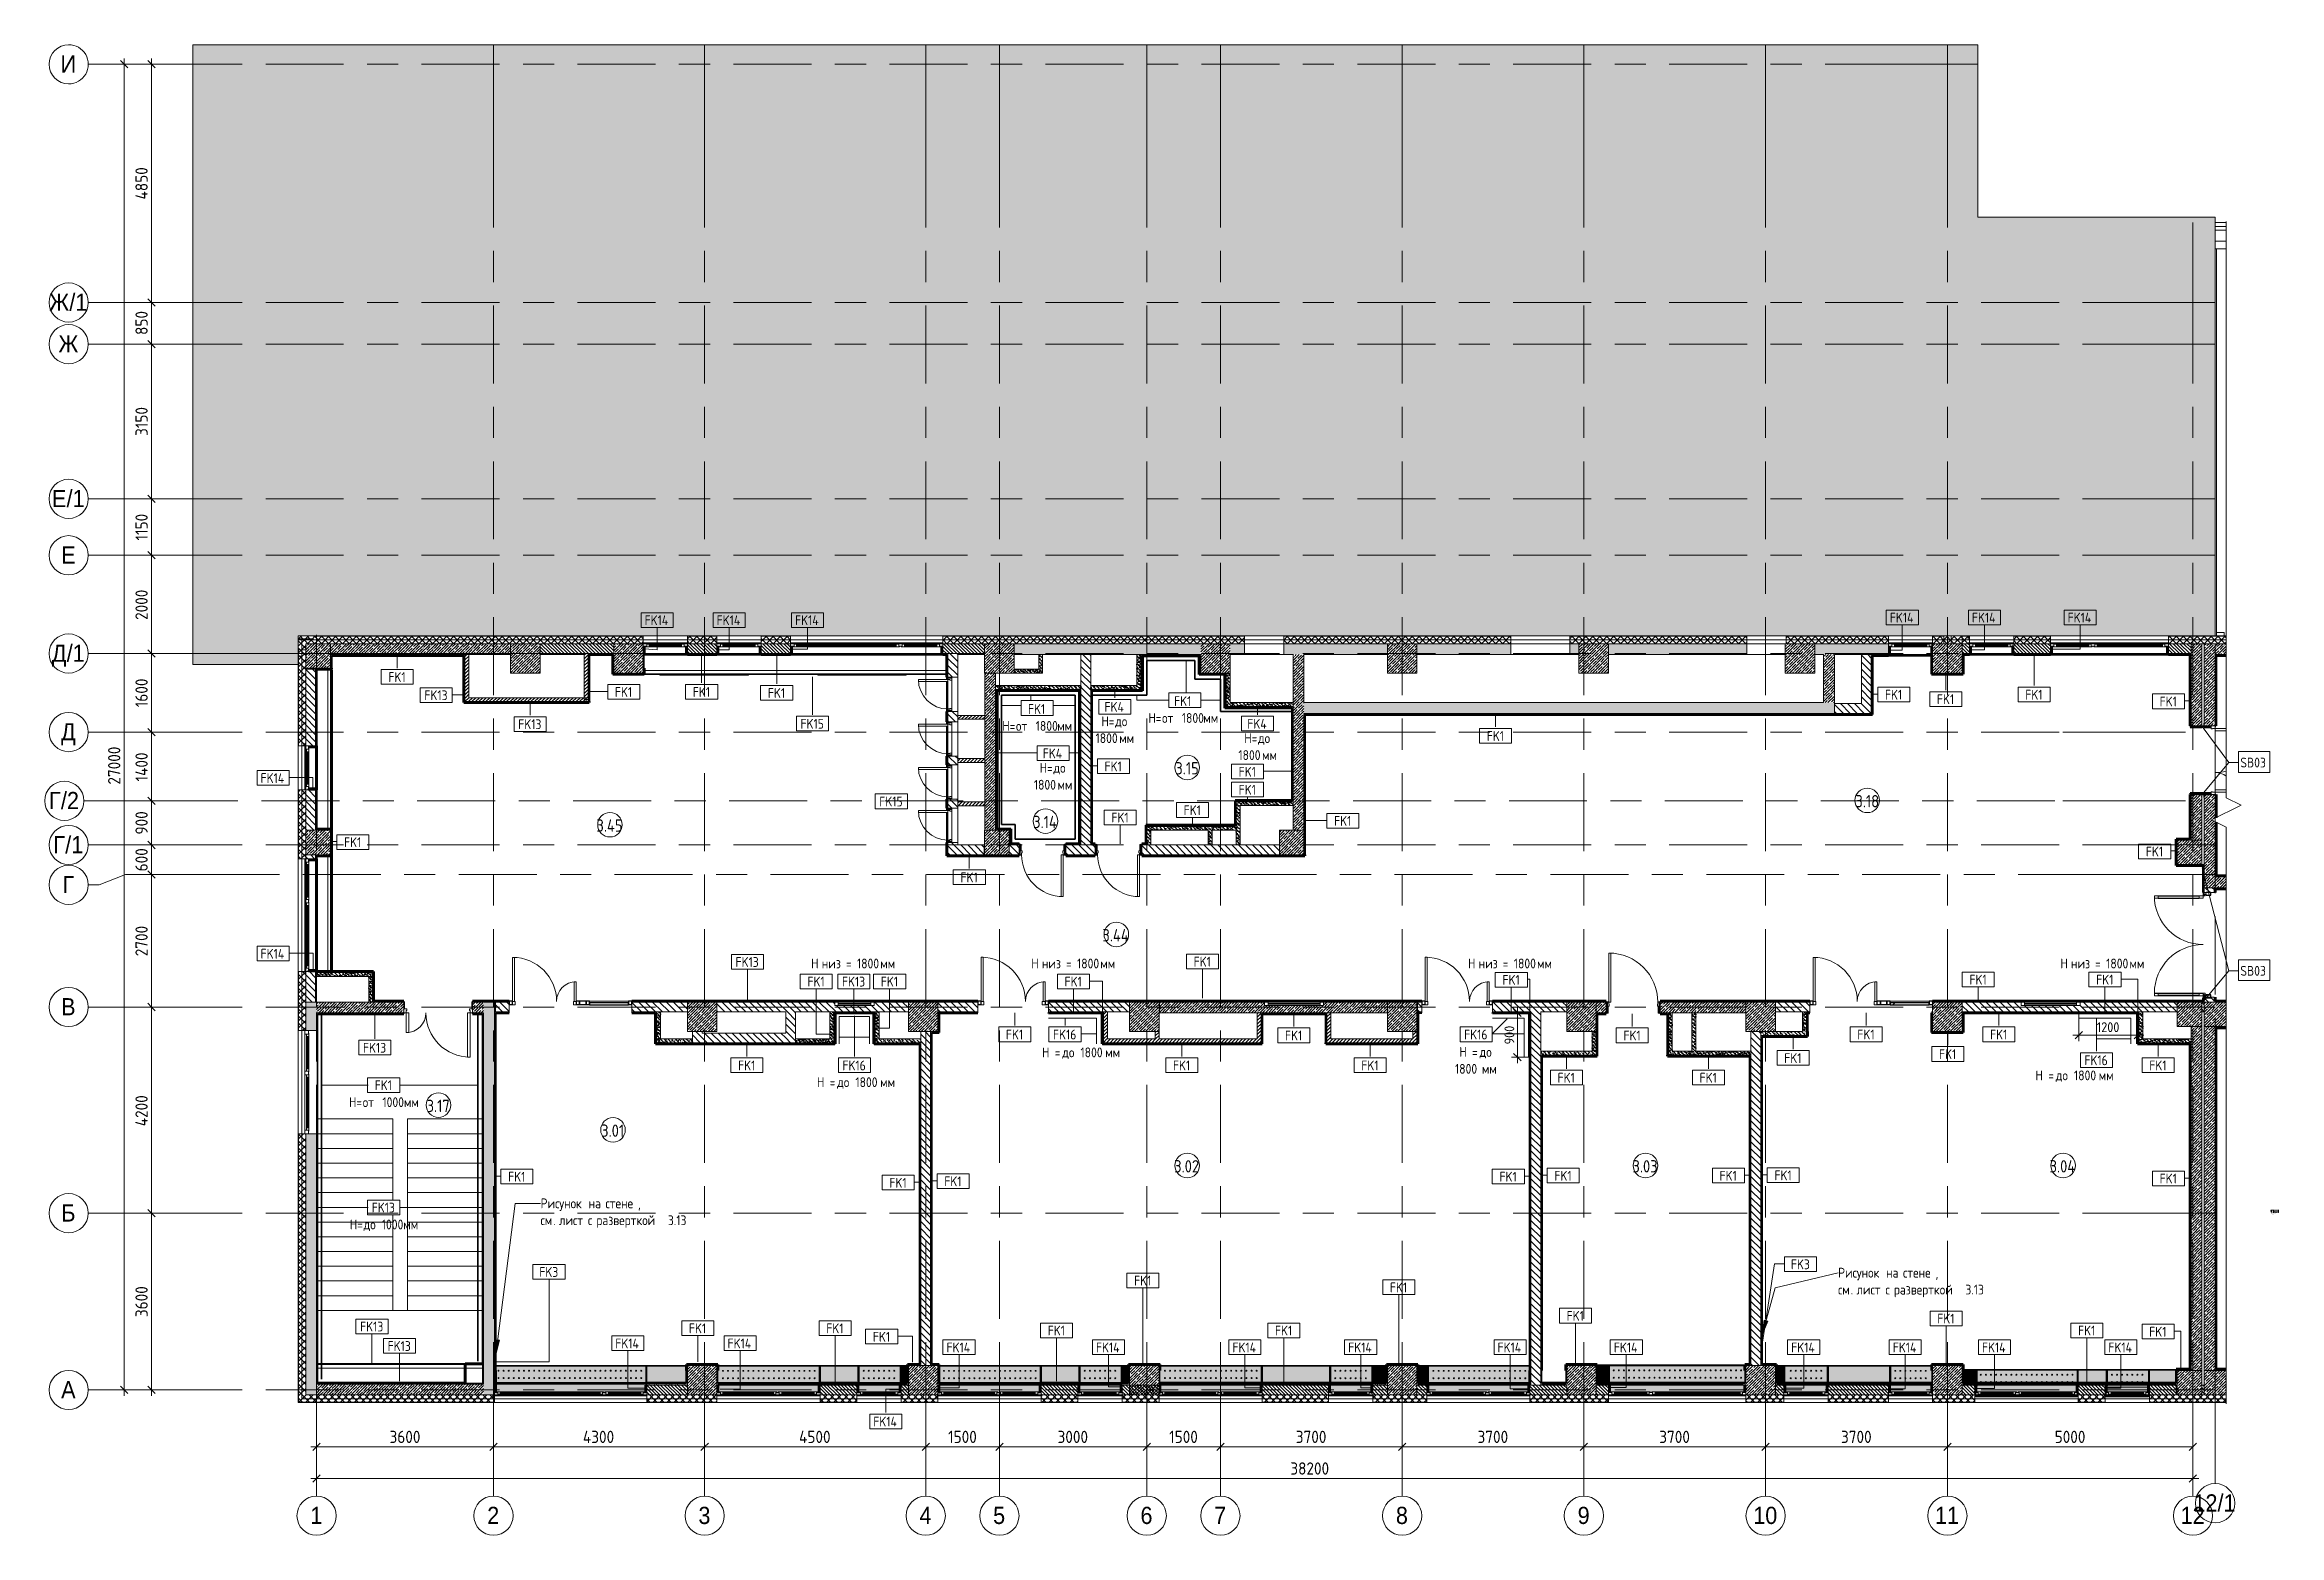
# Model space of a CAD drawing. Header units: millimetres. Extents: x -5426 to 189269, y -8553 to 29000.
# Drawn here: x -5426 to 40067, y -2960 to 27400 of the extents above; entities that cross this region are included whole.
import ezdxf

# ---------------------------------------------------------------- set-up
doc = ezdxf.new("R2010")
doc.units = ezdxf.units.MM
doc.linetypes.add('Осевая', pattern=[3175, 635, -476.25, 1587.5, -476.25])
for name, color, linetype, lineweight in [('A-ANNO-DIMS', 7, 'Continuous', 9), ('A-ANNO-DIMS-100', 7, 'Continuous', 9), ('A-AREA-IDEN', 7, 'Continuous', 9), ('A-DETL', 7, 'Continuous', 9), ('A-DETL-1', 7, 'Continuous', 35), ('A-DETL-17', 7, 'Continuous', 20), ('A-DETL-2', 7, 'Continuous', 13), ('A-DETL-4', 7, 'Continuous', 40), ('A-DETL-GENF', 7, 'Continuous', 9), ('A-DOOR', 7, 'Continuous', 9), ('A-DOOR-1', 7, 'Continuous', 13), ('A-DOOR-FRAM', 7, 'Continuous', 13), ('A-DOOR-FRAM-1', 7, 'Continuous', 9), ('A-GLAZ', 7, 'Continuous', 9), ('A-GLAZ-1', 7, 'Continuous', 13), ('A-GLAZ-CURT', 7, 'Continuous', 9), ('A-GLAZ-CURT-1', 7, 'Continuous', 25), ('A-GLAZ-CWMG', 7, 'Continuous', 9), ('A-GLAZ-CWMG-1', 7, 'Continuous', 25), ('A-WALL', 7, 'Continuous', 9), ('A-WALL-IDEN', 7, 'Continuous', 9), ('G-ANNO-TEXT', 7, 'Continuous', 9), ('I-WALL', 7, 'Continuous', 9), ('S-COLS', 7, 'Continuous', 9), ('S-STRS-1', 7, 'Continuous', 9), ('Знаки', 7, 'Continuous', 9), ('Оси', 7, 'Continuous', 9), ('Оси-1', 7, 'Continuous', 20), ('Оси-2', 7, 'Осевая', 9)]:
    doc.layers.add(name, color=color, linetype=linetype, lineweight=lineweight)
for name, color, linetype, lineweight, true_color in [('A-DETL-10', 7, 'Continuous', 40, 0xff8f59), ('A-DETL-11', 7, 'Continuous', 40, 0x408080), ('A-DETL-12', 7, 'Continuous', 40, 0xc2dce7), ('A-DETL-13', 7, 'Continuous', 40, 0xe8ca86), ('A-DETL-14', 5, 'Continuous', 40, 0x0000ff), ('A-DETL-15', 7, 'Continuous', 40, 0xffd2ff), ('A-DETL-16', 7, 'Continuous', 40, 0xc89191), ('A-DETL-3', 7, 'Continuous', 40, 0x50fe6a), ('A-DETL-5', 7, 'Continuous', 40, 0x85be7e), ('A-DETL-6', 7, 'Continuous', 40, 0xede76b), ('A-DETL-7', 7, 'Continuous', 40, 0xd6bca3), ('A-DETL-8', 7, 'Continuous', 40, 0x7171ff), ('A-DETL-9', 7, 'Continuous', 40, 0xbdf0ee), ('A-DETL-GENF-1', 1, 'Continuous', 9, 0xff0000), ('A-DETL-GENF-2', 7, 'Continuous', 9, 0xd4d4d4), ('A-WALL-1', 7, 'Continuous', 9, 0xc0c0c0), ('A-WALL-2', 7, 'Continuous', 9, 0xcbc7bf), ('A-WALL-3', 7, 'Continuous', 9, 0xff80c0), ('A-WALL-4', 5, 'Continuous', 9, 0x0000ff), ('G-ANNO-TEXT-1', 7, 'Continuous', 9, 0x3c3c3c), ('I-WALL-1', 7, 'Continuous', 9, 0x00ff40), ('I-WALL-10', 5, 'Continuous', 53, 0x0000ff), ('I-WALL-11', 5, 'Continuous', 50, 0x0000ff), ('I-WALL-12', 7, 'Continuous', 53, 0xe0bbbf), ('I-WALL-13', 7, 'Continuous', 53, 0xeaa7bf), ('I-WALL-14', 7, 'Continuous', 90, 0x00ff40), ('I-WALL-15', 7, 'Continuous', 80, 0xe1dc04), ('I-WALL-16', 7, 'Continuous', 50, 0xe1dc04), ('I-WALL-17', 7, 'Continuous', 80, 0xffd2ff), ('I-WALL-18', 1, 'Continuous', 53, 0xff0000), ('I-WALL-2', 1, 'Continuous', 9, 0xff0000), ('I-WALL-3', 7, 'Continuous', 9, 0xc0c0c0), ('I-WALL-4', 7, 'Continuous', 9, 0xcbc7bf), ('I-WALL-5', 7, 'Continuous', 9, 0xd1cbbf), ('I-WALL-6', 7, 'Continuous', 80, 0xff80c0), ('I-WALL-7', 7, 'Continuous', 80, 0xd7a38a), ('I-WALL-8', 7, 'Continuous', 35, 0xd7a38a), ('I-WALL-9', 7, 'Continuous', 53, 0xff80c0), ('S-WALL-ANLY', 7, 'Continuous', 13, 0x008040), ('S-WALL-ANLY-1', 7, 'Continuous', 5, 0x008040), ('Знаки-1', 7, 'Continuous', 9, 0xdfdfdf), ('Знаки-2', 9, 'Continuous', 9, 0x808080), ('Знаки-3', 7, 'Continuous', 9, 0xc1bbaf), ('Знаки-5', 7, 'Continuous', 9, 0xaba79f), ('Знаки-6', 7, 'Continuous', 9, 0xccc5b7), ('Знаки-7', 7, 'Continuous', 9, 0xd5cdbe), ('Знаки-8', 7, 'Continuous', 9, 0xd1cabb), ('Знаки-9', 7, 'Continuous', 9, 0xd4ccbd)]:
    doc.layers.add(name, color=color, linetype=linetype, lineweight=lineweight, true_color=true_color)
doc.layers.add('Знаки-4', color=7, linetype='Continuous', lineweight=9, transparency=0.5)
doc.styles.add('Arial', font='arial.ttf', dxfattribs={"width": 0.9, "height": 350})
doc.styles.add('GOST Common', font='GOST_Common.ttf', dxfattribs={"width": 0.9, "height": 250})
doc.styles.add('GOST Common_1', font='GOST_Common.ttf', dxfattribs={"width": 0.9, "height": 200})
doc.styles.add('GOST Common_2', font='GOST_Common.ttf', dxfattribs={"width": 0.9, "height": 3.5})
doc.styles.add('GOST Common_3', font='GOST_Common.ttf', dxfattribs={"width": 0.9, "height": 2.5})
doc.styles.add('ISOCPEUR', font='isocpeur.ttf', dxfattribs={"width": 0.9, "height": 250})
doc.styles.add('ISOCPEUR_1', font='isocpeur.ttf', dxfattribs={"width": 0.9, "height": 200})
doc.styles.add('ISOCPEUR_2', font='isocpeur.ttf', dxfattribs={"width": 0.9, "height": 2.5})
doc.styles.add('ISOCPEUR_3', font='isocpeur.ttf', dxfattribs={"height": 2.5})
doc.dimstyles.new('ISO-2_0_0_9К_Средний_округл2', dxfattribs={"dimscale": 304.8, "dimtxt": 199.196235, "dimasz": 0.492126, "dimexe": 0.393701, "dimexo": 0, "dimgap": 0, "dimtad": 1, "dimdec": 0, "dimrnd": 10, "dimzin": 0, "dimdsep": 46, "dimtxsty": 'ISOCPEUR_1', "dimblk1": 'OBLIQUE', "dimblk2": 'OBLIQUE', "dimsah": 1, "dimcen": 0.09, "dimdle": 0.393701, "dimazin": 0, "dimtfac": 1, "dimtdec": 4, "dimtix": 1, "dimtmove": 0, "dimatfit": 3, "dimfxl": 1, "dimtvp": 1, "dimtolj": 1, "dimtzin": 0, "dimarcsym": 2})
doc.dimstyles.new('ISO-2_5_0_9К_БОЛЬШОЙ', dxfattribs={"dimscale": 304.8, "dimtxt": 248.995294, "dimasz": 0.492126, "dimexe": 0.393701, "dimexo": 0.984252, "dimgap": 0, "dimtad": 1, "dimdec": 0, "dimrnd": 10, "dimzin": 0, "dimdsep": 46, "dimtxsty": 'ISOCPEUR', "dimblk1": 'OBLIQUE', "dimblk2": 'OBLIQUE', "dimsah": 1, "dimcen": 0.09, "dimdle": 0.393701, "dimazin": 0, "dimtfac": 1, "dimtdec": 4, "dimtix": 1, "dimtmove": 2, "dimatfit": 3, "dimfxl": 1, "dimtvp": 1, "dimtolj": 1, "dimtzin": 0, "dimarcsym": 2})
doc.dimstyles.new('ISO-2_5_0_9К_БОЛЬШОЙ_1', dxfattribs={"dimscale": 304.8, "dimtxt": 248.995294, "dimasz": 0.492126, "dimexe": 0.393701, "dimexo": 0.984252, "dimgap": 0, "dimtad": 1, "dimdec": 0, "dimrnd": 10, "dimzin": 0, "dimdsep": 46, "dimtxsty": 'ISOCPEUR', "dimblk1": 'OBLIQUE', "dimblk2": 'OBLIQUE', "dimsah": 1, "dimcen": 0.09, "dimdle": 0.393701, "dimazin": 0, "dimtfac": 1, "dimtdec": 4, "dimtix": 1, "dimtmove": 0, "dimatfit": 3, "dimfxl": 1, "dimtvp": 1, "dimtolj": 1, "dimtzin": 0, "dimarcsym": 2})
pattern_1 = [(135, (0, 0), (-35.35534, -35.35534), [])]
pattern_2 = [(135, (0, 0), (-70.71068, -70.71068), [])]
pattern_3 = [(45, (0, 0), (-70.71068, 70.71068), []), (135, (0, 0), (-70.71068, -70.71068), [])]
pattern_4 = [(45, (0, 0), (-57.02463, 57.02463), []), (45, (57.025, 0), (-57.02463, 57.02463), [100.806, -20.161, 3.353, -16.808])]
pattern_5 = [(135, (1826.41, 164.685), (-14.14214, -14.14214), []), (225, (1826.41, 164.685), (14.14214, -14.14214), [])]
pattern_6 = [(45, (-296.384, 164.685), (-14.1421, 14.1421), []), (135, (-296.384, 164.685), (-14.1421, -14.1421), [])]
pattern_7 = [(135, (0, 0), (-75.43415, -75.43415), [106.68, -17.78, 3.556, -17.78]), (135, (0, 75.39), (-75.43415, -75.43415), []), (50, (0, 0), (127.52922, -11.15758), [13.335, -146.685]), (355, (0, 0), (-24.66966, 133.74002), [10.668, -117.348]), (100.451, (10.63, -0.93), (102.85973, 122.58178), [11.333, -124.663]), (46.184, (0, 35.56), (189.75516, -29.43036), [20.003, -220.028]), (96.636, (15.81, 33.1), (166.1822, 173.1996), [17, -186.995]), (351.184, (0, 35.56), (166.1839, 173.1976), [16.002, -176.022]), (21, (17.78, 26.67), (106.13027, -71.58603), [13.335, -146.685]), (326, (17.78, 26.67), (43.26188, 128.93175), [10.668, -117.348]), (71.451, (26.62, 20.7), (149.39198, 57.34505), [11.333, -124.663]), (37.5, (0, 0), (2.16223, 59.188357), [3.353, -112.573, 3.353, -115.773, -117.792]), (37.5, (0, 0), (2.16223, 59.188357), [-235.052, 3.353, -114.44]), (7.5, (0, 0), (46.77386, 70.12615), [3.353, -64.567, 3.353, -109.906, -44.894]), (7.5, (0, 0), (46.77386, 70.12615), [-181.178, 3.353, -41.542]), (327.5, (-39.65, 0), (94.91367, -4.010093), [3.353, -41.097, 3.353, -135.331, -184.023]), (327.5, (-39.65, 0), (94.91367, -4.010093), [-183.134, 3.353, -180.67]), (317.5, (-57.43, 0), (103.69057, 17.79882), [3.353, -54.432, 3.353, -88.748, -130.683]), (317.5, (-57.43, 0), (103.69057, 17.79882), [-149.885, 3.353, -127.33])]
pattern_8 = [(45, (0, 0), (-35.35534, 35.35534), [])]
pattern_9 = [(0, (0, 0), (121.92, 30.48), [10.058, -81.382, 10.058, -81.382, -487.68]), (0, (0, 0), (121.92, 30.48), [-182.88, 10.058, -172.822, 10.058, -81.382, -213.36]), (0, (0, 0), (121.92, 30.48), [-457.2, 10.058, -50.902, 10.058, -142.342]), (120, (45.72, 15.24), (-87.356454, 90.345817), [10.058, -81.382, 10.058, -81.382, -487.68]), (120, (45.72, 15.24), (-87.356454, 90.345817), [-182.88, 10.058, -172.822, 10.058, -81.382, -213.36]), (120, (45.72, 15.24), (-87.356454, 90.345817), [-457.2, 10.058, -50.902, 10.058, -142.342]), (240, (60.96, 76.2), (-34.563546, -120.825817), [10.058, -81.382, 10.058, -81.382, -487.68]), (240, (60.96, 76.2), (-34.563546, -120.825817), [-182.88, 10.058, -172.822, 10.058, -81.382, -213.36]), (240, (60.96, 76.2), (-34.563546, -120.825817), [-457.2, 10.058, -50.902, 10.058, -142.342])]

msp = doc.modelspace()

# ---------------------------------------------------------------- texts
at = {"layer": 'A-AREA-IDEN', "char_height": 250, "attachment_point": 1, "style": 'GOST Common'}
for s, insert, width in [('3.15', (17592.3, 12787.2), 606.076), ('3.18', (31437.1, 12117.1), 606.076), ('3.45', (5807.1, 11621.3), 685.443), ('3.14', (14698, 11693.9), 627.721), ('3.44', (16107.8, 9387.1), 707.088), ('3.17', (2349, 5911.3), 606.076), ('3.01', (5902.4, 5406.3), 606.076), ('3.02', (17568.5, 4680.8), 663.797), ('3.03', (26898.4, 4680.8), 663.797), ('3.04', (35390.4, 4680.8), 685.443)]:
    msp.add_mtext(s, dxfattribs=dict(at, insert=insert, width=width))
at = {"layer": 'A-WALL-IDEN', "char_height": 200, "attachment_point": 1, "style": 'GOST Common_1'}
for s, insert, width in [('FK14', (6787.5, 15777.4), 627.721), ('FK14', (8253.7, 15777.4), 627.721), ('FK14', (9850.1, 15777.4), 627.721), ('FK14', (32138.1, 15830.5), 627.721), ('FK14', (33809.2, 15830.5), 627.721), ('FK14', (35757.8, 15830.5), 627.721), ('FK1', (1571.2, 14619.2), 447.342), ('FK13', (2303.6, 14248.9), 598.861), ('FK1', (6182.3, 14315.6), 447.342), ('FK1', (7768.7, 14315.6), 447.342), ('FK1', (9296.9, 14295.2), 447.342), ('FK1', (32039.7, 14260.6), 447.342), ('FK1', (33097.1, 14168.2), 447.342), ('FK1', (34896.5, 14260.6), 447.342), ('FK1', (37631, 14121.6), 447.342), ('FK13', (4215, 13659.2), 598.861), ('FK15', (9961, 13668.5), 606.076), ('FK4', (16150.2, 14012.5), 519.493), ('FK4', (19058.1, 13668.5), 519.493), ('FK1', (23932.7, 13419.2), 447.342), ('FK4', (14893.7, 13064.6), 519.493), ('FK1', (16151.4, 12799.2), 447.342), ('FK14', (-1030.6, 12562.3), 627.721), ('FK1', (18881.9, 12690.4), 447.342), ('FK1', (18881.9, 12324.2), 447.342), ('FK15', (11564.8, 12085.5), 606.076), ('FK1', (17762.1, 11908.2), 447.342), ('FK1', (16290.2, 11756.8), 447.342), ('FK1', (20824, 11689.1), 447.342), ('FK1', (668.5, 11255.7), 447.342), ('FK1', (37351, 11066), 447.342), ('FK1', (13218.1, 10539.2), 447.342), ('FK14', (-1030.6, 8984.5), 627.721), ('FK13', (8638.8, 8816.2), 598.861), ('FK1', (17965.4, 8823), 447.342), ('FK1', (10102.9, 8417.1), 447.342), ('FK13', (10805, 8417.1), 598.861), ('FK1', (11596.3, 8417.1), 447.342), ('FK1', (15336.9, 8417.1), 447.342), ('FK1', (24252.5, 8451.6), 447.342), ('FK1', (33759.4, 8456.8), 447.342), ('FK1', (36338.8, 8456.8), 447.342), ('FK1', (14142.7, 7339.2), 447.342), ('FK16', (15101.6, 7339.2), 606.076), ('FK1', (19825.1, 7319.2), 447.342), ('FK16', (23471.6, 7339.2), 606.076), ('FK1', (26715.5, 7319.2), 447.342), ('FK1', (31477.1, 7339.2), 447.342), ('FK1', (34179.4, 7339.2), 447.342), ('FK13', (1053.5, 7069.5), 598.861), ('FK1', (29988.6, 6859.2), 447.342), ('FK1', (33139.4, 6939.2), 447.342), ('FK1', (8690.8, 6709.2), 447.342), ('FK16', (10815.2, 6709.2), 606.076), ('FK1', (17543.5, 6709.2), 447.342), ('FK1', (21378.8, 6709.2), 447.342), ('FK1', (25373.9, 6459.2), 447.342), ('FK1', (28264.9, 6459.2), 447.342), ('FK16', (36099.5, 6814.5), 606.076), ('FK1', (37420.2, 6709.2), 447.342), ('FK1', (4008.5, 4443.4), 447.342), ('FK1', (11771, 4319.3), 447.342), ('FK1', (12888.5, 4350), 447.342), ('FK1', (24191.7, 4443.5), 447.342), ('FK1', (25309.3, 4462.4), 447.342), ('FK1', (28671.7, 4462.4), 447.342), ('FK1', (29789.3, 4471.1), 447.342), ('FK1', (37631, 4405), 447.342), ('FK3', (4644.1, 2502.9), 490.633), ('FK1', (16753.1, 2327.2), 447.342), ('FK3', (30124, 2659.1), 490.633), ('FK1', (21960.3, 2188.5), 447.342), ('FK13', (995.1, 1391.4), 598.861), ('FK1', (25558.8, 1609.1), 447.342), ('FK1', (33104.4, 1553.3), 447.342), ('FK13', (1555.7, 994.4), 598.861), ('FK14', (6190.4, 1047.4), 627.721), ('FK1', (7689.3, 1355.2), 447.342), ('FK14', (8476.8, 1047.4), 627.721), ('FK1', (10485.8, 1355.2), 447.342), ('FK1', (11434.4, 1183.2), 447.342), ('FK14', (12934.4, 965.7), 627.721), ('FK1', (14994.9, 1309.7), 447.342), ('FK14', (15975.9, 965.7), 627.721), ('FK14', (18754.9, 965.7), 627.721), ('FK1', (19620.6, 1309.7), 447.342), ('FK14', (21111.7, 965.7), 627.721), ('FK14', (24152.5, 965.7), 627.721), ('FK14', (26519.7, 965.7), 627.721), ('FK14', (30130.5, 965.7), 627.721), ('FK14', (32198.5, 965.7), 627.721), ('FK14', (34013.9, 965.7), 627.721), ('FK1', (35970, 1309.7), 447.342), ('FK14', (36587.3, 965.7), 627.721), ('FK1', (37418.9, 1285.8), 447.342), ('FK14', (11443.2, -544.2), 627.721)]:
    msp.add_mtext(s, dxfattribs=dict(at, insert=insert, width=width))
at = {"layer": 'G-ANNO-TEXT', "attachment_point": 1}
for s, insert, char_height, width, style in [('\\LУсловные', (39892.4, 3664.6), 3.5, 22.151, 'GOST Common_2'), ('WF01', (39897.2, 3644.8), 2.5, 8.297, 'ISOCPEUR_2'), ('01', (39898.8, 3655.1), 2.5, 3.319, 'GOST Common_3'), ('Марка', (39909.6, 3644.5), 2.5, 10.678, 'GOST Common_3'), ('Номер', (39909.8, 3655.1), 2.5, 10.173, 'GOST Common_3'), ('\\L\\fGOST Common|b0|i0|c204|p34|;\\W.9;\\L ', (39910.7, 3664.6), 3.5, 1.299, 'GOST Common_2'), ('\\Lобозначения', (39911.7, 3664.6), 3.5, 30.159, 'GOST Common_2'), ('\\fGOST Common|b0|i0|c204|p34|;\\W.9; ', (39918.2, 3655.1), 2.5, 0.938, 'GOST Common_3'), ('\\fGOST Common|b0|i0|c204|p34|;\\W.9; ', (39918.5, 3644.5), 2.5, 0.938, 'GOST Common_3'), ('помещения', (39918.9, 3655.1), 2.5, 18.543, 'GOST Common_3'), ('отделки', (39919.2, 3644.5), 2.5, 14.142, 'GOST Common_3'), ('\\fGOST Common|b0|i0|c204|p34|;\\W.9; ', (39930.9, 3644.5), 2.5, 0.938, 'GOST Common_3'), ('стен', (39931.7, 3644.5), 2.5, 8.009, 'GOST Common_3'), ('- FK1', (39969.9, 3657.5), 2.5, 8.37, 'GOST Common_3'), ('- FK2', (39969.9, 3652.3), 2.5, 8.947, 'GOST Common_3'), ('- FK3', (39969.9, 3647), 2.5, 8.947, 'GOST Common_3'), ('- FK4', (39969.9, 3641.7), 2.5, 9.163, 'GOST Common_3'), ('- FK7', (40013.7, 3657.5), 2.5, 8.947, 'GOST Common_3'), ('- FK8', (40013.7, 3652.3), 2.5, 8.947, 'GOST Common_3'), ('- FK9', (40013.7, 3647), 2.5, 8.947, 'GOST Common_3'), ('- FK10', (40013.7, 3641.9), 2.5, 10.318, 'GOST Common_3'), ('- FK13', (40058.7, 3657.5), 2.5, 10.318, 'GOST Common_3'), ('- FK14', (40058.7, 3652.3), 2.5, 10.534, 'GOST Common_3'), ('- FK15', (40058.7, 3647), 2.5, 10.318, 'GOST Common_3'), ('- FK16', (40058.7, 3640.3), 2.5, 10.318, 'GOST Common_3'), ('\\LПримечание', (39892.4, 3634.2), 3.5, 28.5, 'GOST Common_2'), ('1. ', (39892.4, 3624), 2.5, 4.249, 'ISOCPEUR_3'), ('отвечать', (39892.4, 3599.5), 2.5, 18.679, 'ISOCPEUR_3'), ('10. ', (39892.4, 3565.3), 2.5, 6.413, 'ISOCPEUR_3'), ('2. ', (39892.4, 3619.1), 2.5, 4.89, 'ISOCPEUR_3'), ('верха', (39892.4, 3614.2), 2.5, 11.063, 'ISOCPEUR_3'), ('3. ', (39892.4, 3609.3), 2.5, 4.89, 'ISOCPEUR_3'), ('момента', (39892.4, 3604.4), 2.5, 16.435, 'ISOCPEUR_3'), ('4. ', (39892.4, 3594.7), 2.5, 5.131, 'ISOCPEUR_3'), ('5. ', (39892.4, 3589.8), 2.5, 4.89, 'ISOCPEUR_3'), ('6. ', (39892.4, 3584.9), 2.5, 4.89, 'ISOCPEUR_3'), ('7. ', (39892.4, 3580), 2.5, 4.89, 'ISOCPEUR_3'), ('9. ', (39892.4, 3570.2), 2.5, 4.89, 'ISOCPEUR_3'), ('8. ', (39892.4, 3575.1), 2.5, 4.89, 'ISOCPEUR_3'), ('За', (39895.9, 3624), 2.5, 4.73, 'ISOCPEUR_3'), ('Листы', (39896.4, 3570.2), 2.5, 11.544, 'ISOCPEUR_3'), ('Черновую', (39896.4, 3589.8), 2.5, 17.958, 'ISOCPEUR_3'), ('Объёмы', (39896.4, 3580), 2.5, 14.11, 'ISOCPEUR_3'), ('Объемы', (39896.4, 3575.1), 2.5, 14.11, 'ISOCPEUR_3'), ('\\fISOCPEUR|b0|i0|c204|p34|;В', (39896.4, 3619.1), 2.5, 2.405, 'ISOCPEUR_3'), ('Все', (39896.4, 3609.3), 2.5, 6.413, 'ISOCPEUR_3'), ('Все', (39896.4, 3584.9), 2.5, 6.413, 'ISOCPEUR_3'), ('Цвет', (39896.6, 3594.7), 2.5, 9.781, 'ISOCPEUR_3'), ('Общую', (39897.7, 3565.3), 2.5, 12.346, 'ISOCPEUR_3'), ('\\fISOCPEUR|b0|i0|c204|p34|; ', (39898.4, 3619.1), 2.5, 1.844, 'ISOCPEUR_3'), ('\\fISOCPEUR|b0|i0|c204|p34|; ', (39899.8, 3624), 2.5, 1.844, 'ISOCPEUR_3'), ('зонах', (39899.9, 3619.1), 2.5, 10.903, 'ISOCPEUR_3'), ('отметку', (39901.3, 3624), 2.5, 16.515, 'ISOCPEUR_3'), ('\\fISOCPEUR|b0|i0|c204|p34|; ', (39901.5, 3614.2), 2.5, 1.844, 'ISOCPEUR_3'), ('\\fISOCPEUR|b0|i0|c204|p34|; ', (39901.7, 3609.3), 2.5, 1.844, 'ISOCPEUR_3'), ('\\fISOCPEUR|b0|i0|c204|p34|; ', (39901.7, 3584.9), 2.5, 1.844, 'ISOCPEUR_3'), ('чистого', (39903, 3614.2), 2.5, 15.392, 'ISOCPEUR_3'), ('материалы', (39903.2, 3609.3), 2.5, 21.004, 'ISOCPEUR_3'), ('размеры', (39903.2, 3584.9), 2.5, 15.713, 'ISOCPEUR_3'), ('\\fISOCPEUR|b0|i0|c204|p34|; ', (39904.7, 3594.7), 2.5, 1.844, 'ISOCPEUR_3'), ('\\fISOCPEUR|b0|i0|c204|p34|; ', (39905.9, 3604.4), 2.5, 1.844, 'ISOCPEUR_3'), ('\\fISOCPEUR|b0|i0|c204|p34|; ', (39905.9, 3570.2), 2.5, 1.844, 'ISOCPEUR_3'), ('затирки', (39906.2, 3594.7), 2.5, 15.793, 'ISOCPEUR_3'), ('их', (39907.5, 3604.4), 2.5, 4.329, 'ISOCPEUR_3'), ('планов', (39907.5, 3570.2), 2.5, 13.228, 'ISOCPEUR_3'), ('\\fISOCPEUR|b0|i0|c204|p34|; ', (39907.8, 3599.5), 2.5, 1.844, 'ISOCPEUR_3'), ('\\fISOCPEUR|b0|i0|c204|p34|; ', (39907.9, 3565.3), 2.5, 1.844, 'ISOCPEUR_3'), ('\\fISOCPEUR|b0|i0|c204|p34|; ', (39908.1, 3580), 2.5, 1.844, 'ISOCPEUR_3'), ('\\fISOCPEUR|b0|i0|c204|p34|; ', (39908.1, 3575.1), 2.5, 1.844, 'ISOCPEUR_3'), ('\\fISOCPEUR|b0|i0|c204|p34|; ', (39908.9, 3619.1), 2.5, 1.844, 'ISOCPEUR_3'), ('нормам', (39909.3, 3599.5), 2.5, 13.709, 'ISOCPEUR_3'), ('даны', (39909.6, 3580), 2.5, 9.139, 'ISOCPEUR_3'), ('ведомость', (39909.4, 3565.3), 2.5, 19.962, 'ISOCPEUR_3'), ('материалов', (39909.6, 3575.1), 2.5, 22.928, 'ISOCPEUR_3'), ('\\fISOCPEUR|b0|i0|c204|p34|;с', (39910.4, 3619.1), 2.5, 1.844, 'ISOCPEUR_3'), ('\\fISOCPEUR|b0|i0|c204|p34|; ', (39911, 3604.4), 2.5, 1.844, 'ISOCPEUR_3'), ('\\fISOCPEUR|b0|i0|c204|p34|; ', (39911.2, 3589.8), 2.5, 1.844, 'ISOCPEUR_3'), ('\\fISOCPEUR|b0|i0|c204|p34|; ', (39912, 3619.1), 2.5, 1.844, 'ISOCPEUR_3'), ('заказа', (39912.6, 3604.4), 2.5, 13.388, 'ISOCPEUR_3'), ('разбивку', (39912.8, 3589.8), 2.5, 17.397, 'ISOCPEUR_3'), ('мокрыми', (39913.5, 3619.1), 2.5, 15.873, 'ISOCPEUR_3'), ('\\fISOCPEUR|b0|i0|c204|p34|; ', (39915.7, 3614.2), 2.5, 1.844, 'ISOCPEUR_3'), ('\\fISOCPEUR|b0|i0|c204|p34|; ', (39916.2, 3584.9), 2.5, 1.844, 'ISOCPEUR_3'), (' +0.000 ', (39914.9, 3624), 2.5, 15.392, 'ISOCPEUR_3'), ('\\fISOCPEUR|b0|i0|c204|p34|; ', (39917.1, 3580), 2.5, 1.844, 'ISOCPEUR_3'), ('пола', (39917.3, 3614.2), 2.5, 8.899, 'ISOCPEUR_3'), ('даны', (39917.7, 3584.9), 2.5, 9.139, 'ISOCPEUR_3'), ('\\fISOCPEUR|b0|i0|c204|p34|; ', (39918.4, 3570.2), 2.5, 1.844, 'ISOCPEUR_3'), ('без', (39918.6, 3580), 2.5, 6.333, 'ISOCPEUR_3'), ('\\fISOCPEUR|b0|i0|c204|p34|; ', (39919.2, 3594.7), 2.5, 1.844, 'ISOCPEUR_3'), ('отделки', (39919.9, 3570.2), 2.5, 15.713, 'ISOCPEUR_3'), ('\\fISOCPEUR|b0|i0|c204|p34|; ', (39920.6, 3609.3), 2.5, 1.844, 'ISOCPEUR_3'), ('\\fISOCPEUR|b0|i0|c204|p34|; ', (39920.6, 3599.5), 2.5, 1.844, 'ISOCPEUR_3'), ('должны', (39920.8, 3594.7), 2.5, 13.789, 'ISOCPEUR_3'), ('должны', (39922.1, 3609.3), 2.5, 13.789, 'ISOCPEUR_3'), ('пожаробезопасности', (39922.2, 3599.5), 2.5, 39.764, 'ISOCPEUR_3'), ('\\fISOCPEUR|b0|i0|c204|p34|; ', (39923.6, 3604.4), 2.5, 1.844, 'ISOCPEUR_3'), ('\\fISOCPEUR|b0|i0|c204|p34|; ', (39923.9, 3580), 2.5, 1.844, 'ISOCPEUR_3'), ('\\fISOCPEUR|b0|i0|c204|p34|;.', (39924.6, 3614.2), 2.5, 0.882, 'ISOCPEUR_3'), ('\\fISOCPEUR|b0|i0|c204|p34|; ', (39925.3, 3584.9), 2.5, 1.844, 'ISOCPEUR_3'), ('\\fISOCPEUR|b0|i0|c204|p34|;и', (39925.1, 3604.4), 2.5, 2.165, 'ISOCPEUR_3'), ('учёта', (39925.4, 3580), 2.5, 11.624, 'ISOCPEUR_3'), ('\\fISOCPEUR|b0|i0|c204|p34|; ', (39925.9, 3565.3), 2.5, 1.844, 'ISOCPEUR_3'), ('\\fISOCPEUR|b0|i0|c204|p34|; ', (39926.6, 3619.1), 2.5, 1.844, 'ISOCPEUR_3'), ('\\fISOCPEUR|b0|i0|c204|p34|; ', (39926.9, 3604.4), 2.5, 1.844, 'ISOCPEUR_3'), ('\\fISOCPEUR|b0|i0|c204|p34|;с', (39926.8, 3584.9), 2.5, 1.844, 'ISOCPEUR_3'), ('\\fISOCPEUR|b0|i0|c204|p34|; ', (39927.1, 3589.8), 2.5, 1.844, 'ISOCPEUR_3'), ('зашивок', (39927.4, 3565.3), 2.5, 15.793, 'ISOCPEUR_3'), ('принята', (39927.6, 3624), 2.5, 15.954, 'ISOCPEUR_3'), ('\\fISOCPEUR|b0|i0|c204|p34|; ', (39928.3, 3584.9), 2.5, 1.844, 'ISOCPEUR_3'), ('процессами', (39928.1, 3619.1), 2.5, 21.726, 'ISOCPEUR_3'), ('\\fISOCPEUR|b0|i0|c204|p34|; ', (39928.5, 3575.1), 2.5, 1.844, 'ISOCPEUR_3'), ('поставки', (39928.4, 3604.4), 2.5, 17.797, 'ISOCPEUR_3'), ('элементов', (39928.6, 3589.8), 2.5, 20.283, 'ISOCPEUR_3'), ('учетом', (39929.8, 3584.9), 2.5, 13.789, 'ISOCPEUR_3'), ('\\fISOCPEUR|b0|i0|c204|p34|;и', (39930, 3575.1), 2.5, 2.165, 'ISOCPEUR_3'), ('\\fISOCPEUR|b0|i0|c204|p34|; ', (39931.8, 3575.1), 2.5, 1.844, 'ISOCPEUR_3'), ('\\fISOCPEUR|b0|i0|c204|p34|; ', (39932.1, 3594.7), 2.5, 1.844, 'ISOCPEUR_3'), ('\\fISOCPEUR|b0|i0|c204|p34|; ', (39932.9, 3570.2), 2.5, 1.844, 'ISOCPEUR_3'), ('\\fISOCPEUR|b0|i0|c204|p34|; ', (39933.5, 3609.3), 2.5, 1.844, 'ISOCPEUR_3'), ('оборудования', (39933.3, 3575.1), 2.5, 26.215, 'ISOCPEUR_3'), ('быть', (39933.7, 3594.7), 2.5, 9.46, 'ISOCPEUR_3'), ('см', (39934.4, 3570.2), 2.5, 4.249, 'ISOCPEUR_3'), ('\\fISOCPEUR|b0|i0|c204|p34|; ', (39935, 3580), 2.5, 1.844, 'ISOCPEUR_3'), ('быть', (39935, 3609.3), 2.5, 9.46, 'ISOCPEUR_3'), ('строительных', (39936.5, 3580), 2.5, 27.017, 'ISOCPEUR_3'), ('. ', (39937.9, 3570.2), 2.5, 2.726, 'ISOCPEUR_3'), ('совместно', (39940.1, 3570.2), 2.5, 19.641, 'ISOCPEUR_3'), ('\\fISOCPEUR|b0|i0|c204|p34|; ', (39940.4, 3565.3), 2.5, 1.844, 'ISOCPEUR_3'), ('\\fISOCPEUR|b0|i0|c204|p34|; ', (39940.8, 3624), 2.5, 1.844, 'ISOCPEUR_3'), ('\\fISOCPEUR|b0|i0|c204|p34|; ', (39941.2, 3584.9), 2.5, 1.844, 'ISOCPEUR_3'), ('\\fISOCPEUR|b0|i0|c204|p34|; ', (39941.5, 3594.7), 2.5, 1.844, 'ISOCPEUR_3'), ('\\fISOCPEUR|b0|i0|c204|p34|;и', (39941.9, 3565.3), 2.5, 2.165, 'ISOCPEUR_3'), ('отметка', (39942.3, 3624), 2.5, 16.755, 'ISOCPEUR_3'), ('\\fISOCPEUR|b0|i0|c204|p34|; ', (39942.8, 3609.3), 2.5, 1.844, 'ISOCPEUR_3'), ('чистовой', (39942.7, 3584.9), 2.5, 17.557, 'ISOCPEUR_3'), ('\\fISOCPEUR|b0|i0|c204|p34|;в', (39943, 3594.7), 2.5, 2.165, 'ISOCPEUR_3'), ('. ', (39943.1, 3604.4), 2.5, 2.726, 'ISOCPEUR_3'), ('\\fISOCPEUR|b0|i0|c204|p34|; ', (39943.7, 3565.3), 2.5, 1.844, 'ISOCPEUR_3'), ('согласованы', (39944.3, 3609.3), 2.5, 23.89, 'ISOCPEUR_3'), ('\\fISOCPEUR|b0|i0|c204|p34|; ', (39944.8, 3594.7), 2.5, 1.844, 'ISOCPEUR_3'), ('\\fISOCPEUR|b0|i0|c204|p34|; ', (39945.4, 3589.8), 2.5, 1.844, 'ISOCPEUR_3'), ('объема', (39945.2, 3565.3), 2.5, 13.869, 'ISOCPEUR_3'), ('Все', (39945.4, 3604.4), 2.5, 6.413, 'ISOCPEUR_3'), ('\\fISOCPEUR|b0|i0|c204|p34|; ', (39946, 3619.1), 2.5, 1.844, 'ISOCPEUR_3'), ('цвет', (39946.3, 3594.7), 2.5, 9.46, 'ISOCPEUR_3'), ('пола', (39946.9, 3589.8), 2.5, 8.899, 'ISOCPEUR_3'), ('выполнить', (39947.6, 3619.1), 2.5, 20.283, 'ISOCPEUR_3'), ('\\fISOCPEUR|b0|i0|c204|p34|; ', (39950.7, 3604.4), 2.5, 1.844, 'ISOCPEUR_3'), ('материалы', (39952.2, 3604.4), 2.5, 21.004, 'ISOCPEUR_3'), ('\\fISOCPEUR|b0|i0|c204|p34|; ', (39954.1, 3594.7), 2.5, 1.844, 'ISOCPEUR_3'), ('\\fISOCPEUR|b0|i0|c204|p34|; ', (39954.2, 3589.8), 2.5, 1.844, 'ISOCPEUR_3'), ('\\fISOCPEUR|b0|i0|c204|p34|; ', (39955, 3575.1), 2.5, 1.844, 'ISOCPEUR_3'), ('\\fISOCPEUR|b0|i0|c204|p34|;.', (39955, 3599.5), 2.5, 0.882, 'ISOCPEUR_3'), ('плитки', (39955.6, 3594.7), 2.5, 13.549, 'ISOCPEUR_3'), ('согласовать', (39955.8, 3589.8), 2.5, 24.211, 'ISOCPEUR_3'), ('\\fISOCPEUR|b0|i0|c204|p34|; ', (39956.2, 3624), 2.5, 1.844, 'ISOCPEUR_3'), ('\\fISOCPEUR|b0|i0|c204|p34|; ', (39956.4, 3570.2), 2.5, 1.844, 'ISOCPEUR_3'), ('указаны', (39956.5, 3575.1), 2.5, 15.713, 'ISOCPEUR_3'), ('\\fISOCPEUR|b0|i0|c204|p34|; ', (39956.7, 3565.3), 2.5, 1.844, 'ISOCPEUR_3'), ('\\fISOCPEUR|b0|i0|c204|p34|; ', (39957.2, 3584.9), 2.5, 1.844, 'ISOCPEUR_3'), ('уровня', (39957.7, 3624), 2.5, 12.987, 'ISOCPEUR_3'), ('\\fISOCPEUR|b0|i0|c204|p34|;с', (39957.9, 3570.2), 2.5, 1.844, 'ISOCPEUR_3'), ('материала', (39958.2, 3565.3), 2.5, 21.004, 'ISOCPEUR_3'), ('\\fISOCPEUR|b0|i0|c204|p34|; ', (39958.8, 3580), 2.5, 1.844, 'ISOCPEUR_3'), ('отделки', (39958.7, 3584.9), 2.5, 15.713, 'ISOCPEUR_3'), ('\\fISOCPEUR|b0|i0|c204|p34|; ', (39959.4, 3570.2), 2.5, 1.844, 'ISOCPEUR_3'), ('расходов', (39960.3, 3580), 2.5, 17.236, 'ISOCPEUR_3'), ('развертками', (39960.9, 3570.2), 2.5, 24.932, 'ISOCPEUR_3'), ('\\fISOCPEUR|b0|i0|c204|p34|; ', (39964, 3609.3), 2.5, 1.844, 'ISOCPEUR_3'), ('\\fISOCPEUR|b0|i0|c204|p34|; ', (39964.3, 3619.1), 2.5, 1.844, 'ISOCPEUR_3'), ('Генеральным', (39965.5, 3609.3), 2.5, 24.532, 'ISOCPEUR_3'), ('обмазочную', (39965.8, 3619.1), 2.5, 22.367, 'ISOCPEUR_3'), ('\\fISOCPEUR|b0|i0|c204|p34|;.', (39966.8, 3594.7), 2.5, 0.882, 'ISOCPEUR_3'), ('\\fISOCPEUR|b0|i0|c204|p34|; ', (39968.4, 3624), 2.5, 1.844, 'ISOCPEUR_3'), ('\\fISOCPEUR|b0|i0|c204|p34|; ', (39969.4, 3575.1), 2.5, 1.844, 'ISOCPEUR_3'), ('\\fISOCPEUR|b0|i0|c204|p34|; ', (39969.5, 3604.4), 2.5, 1.844, 'ISOCPEUR_3'), ('- FK5', (39969.9, 3636.5), 2.5, 8.947, 'GOST Common_3'), ('- FK6', (39969.9, 3631.2), 2.5, 8.947, 'GOST Common_3'), ('чистого', (39969.9, 3624), 2.5, 15.392, 'ISOCPEUR_3'), ('должны', (39971, 3604.4), 2.5, 13.789, 'ISOCPEUR_3'), ('для', (39971, 3575.1), 2.5, 6.494, 'ISOCPEUR_3'), ('\\fISOCPEUR|b0|i0|c204|p34|;.', (39971.7, 3584.9), 2.5, 0.882, 'ISOCPEUR_3'), ('\\fISOCPEUR|b0|i0|c204|p34|;.', (39974.5, 3580), 2.5, 0.882, 'ISOCPEUR_3'), ('\\fISOCPEUR|b0|i0|c204|p34|; ', (39975.5, 3565.3), 2.5, 1.844, 'ISOCPEUR_3'), ('\\fISOCPEUR|b0|i0|c204|p34|; ', (39975.7, 3589.8), 2.5, 1.844, 'ISOCPEUR_3'), ('\\fISOCPEUR|b0|i0|c204|p34|; ', (39976.3, 3575.1), 2.5, 1.844, 'ISOCPEUR_3'), ('см', (39977.1, 3565.3), 2.5, 4.249, 'ISOCPEUR_3'), ('\\fISOCPEUR|b0|i0|c204|p34|;с', (39977.3, 3589.8), 2.5, 1.844, 'ISOCPEUR_3'), ('одного', (39977.8, 3575.1), 2.5, 12.987, 'ISOCPEUR_3'), ('\\fISOCPEUR|b0|i0|c204|p34|; ', (39978.8, 3589.8), 2.5, 1.844, 'ISOCPEUR_3'), ('АП', (39980.3, 3589.8), 2.5, 5.131, 'ISOCPEUR_3'), ('\\fISOCPEUR|b0|i0|c204|p34|;.', (39980.6, 3565.3), 2.5, 0.882, 'ISOCPEUR_3'), ('листы', (39981.3, 3565.3), 2.5, 11.304, 'ISOCPEUR_3'), ('\\fISOCPEUR|b0|i0|c204|p34|;.', (39981.5, 3570.2), 2.5, 0.882, 'ISOCPEUR_3'), ('\\fISOCPEUR|b0|i0|c204|p34|; ', (39982.4, 3604.4), 2.5, 1.844, 'ISOCPEUR_3'), ('\\fISOCPEUR|b0|i0|c204|p34|; ', (39982.6, 3624), 2.5, 1.844, 'ISOCPEUR_3'), ('быть', (39983.9, 3604.4), 2.5, 9.46, 'ISOCPEUR_3'), ('\\fISOCPEUR|b0|i0|c204|p34|; ', (39984.3, 3619.1), 2.5, 1.844, 'ISOCPEUR_3'), ('пола', (39984.1, 3624), 2.5, 8.899, 'ISOCPEUR_3'), ('\\fISOCPEUR|b0|i0|c204|p34|;.', (39984.5, 3589.8), 2.5, 0.882, 'ISOCPEUR_3'), ('\\fISOCPEUR|b0|i0|c204|p34|; ', (39985.8, 3609.3), 2.5, 1.844, 'ISOCPEUR_3'), ('гидроизоляцию', (39985.8, 3619.1), 2.5, 28.62, 'ISOCPEUR_3'), ('подрядчиком', (39987.3, 3609.3), 2.5, 24.051, 'ISOCPEUR_3'), ('\\fISOCPEUR|b0|i0|c204|p34|; ', (39988.6, 3575.1), 2.5, 1.844, 'ISOCPEUR_3'), ('этажа', (39990.1, 3575.1), 2.5, 12.426, 'ISOCPEUR_3'), ('\\fISOCPEUR|b0|i0|c204|p34|; ', (39990.6, 3565.3), 2.5, 1.844, 'ISOCPEUR_3'), ('\\fISOCPEUR|b0|i0|c204|p34|; ', (39991.5, 3624), 2.5, 1.844, 'ISOCPEUR_3'), ('\\fISOCPEUR|b0|i0|c204|p34|; ', (39991.7, 3604.4), 2.5, 1.844, 'ISOCPEUR_3'), ('инд', (39992.1, 3565.3), 2.5, 6.494, 'ISOCPEUR_3'), ('первого', (39993, 3624), 2.5, 15.152, 'ISOCPEUR_3'), ('сертифицированы', (39993.3, 3604.4), 2.5, 33.992, 'ISOCPEUR_3'), ('\\fISOCPEUR|b0|i0|c204|p34|;.', (39997.5, 3565.3), 2.5, 0.882, 'ISOCPEUR_3'), ('изготовления', (39998.2, 3565.3), 2.5, 26.376, 'ISOCPEUR_3'), ('\\fISOCPEUR|b0|i0|c204|p34|;.', (40000.3, 3575.1), 2.5, 0.882, 'ISOCPEUR_3'), ('\\fISOCPEUR|b0|i0|c204|p34|; ', (40005.5, 3624), 2.5, 1.844, 'ISOCPEUR_3'), ('этажа', (40007, 3624), 2.5, 12.426, 'ISOCPEUR_3'), ('\\fISOCPEUR|b0|i0|c204|p34|; ', (40007.2, 3609.3), 2.5, 1.844, 'ISOCPEUR_3'), ('письменно', (40008.7, 3609.3), 2.5, 19.401, 'ISOCPEUR_3'), (', ', (40009.4, 3619.1), 2.5, 2.886, 'ISOCPEUR_3'), ('завести', (40011.8, 3619.1), 2.5, 15.473, 'ISOCPEUR_3'), ('- FK11', (40013.7, 3636.6), 2.5, 9.741, 'GOST Common_3'), ('- FK12', (40013.7, 3631.3), 2.5, 10.318, 'GOST Common_3'), ('\\fISOCPEUR|b0|i0|c204|p34|;.', (40017.3, 3624), 2.5, 0.882, 'ISOCPEUR_3'), ('\\fISOCPEUR|b0|i0|c204|p34|; ', (40021.3, 3604.4), 2.5, 1.844, 'ISOCPEUR_3'), ('на', (40022.8, 3604.4), 2.5, 4.57, 'ISOCPEUR_3'), ('\\fISOCPEUR|b0|i0|c204|p34|; ', (40024.5, 3619.1), 2.5, 1.844, 'ISOCPEUR_3'), ('\\fISOCPEUR|b0|i0|c204|p34|; ', (40024.7, 3609.3), 2.5, 1.844, 'ISOCPEUR_3'), ('на', (40026.1, 3619.1), 2.5, 4.57, 'ISOCPEUR_3'), ('\\fISOCPEUR|b0|i0|c204|p34|;с', (40026.2, 3609.3), 2.5, 1.844, 'ISOCPEUR_3'), ('\\fISOCPEUR|b0|i0|c204|p34|; ', (40026.6, 3604.4), 2.5, 1.844, 'ISOCPEUR_3'), ('\\fISOCPEUR|b0|i0|c204|p34|; ', (40027.7, 3609.3), 2.5, 1.844, 'ISOCPEUR_3'), ('территории', (40028.1, 3604.4), 2.5, 22.768, 'ISOCPEUR_3'), ('Заказчиком', (40029.2, 3609.3), 2.5, 22.367, 'ISOCPEUR_3'), ('\\fISOCPEUR|b0|i0|c204|p34|; ', (40029.8, 3619.1), 2.5, 1.844, 'ISOCPEUR_3'), ('стены', (40031.4, 3619.1), 2.5, 11.304, 'ISOCPEUR_3'), ('\\fISOCPEUR|b0|i0|c204|p34|; ', (40040.7, 3619.1), 2.5, 1.844, 'ISOCPEUR_3'), ('на', (40042.2, 3619.1), 2.5, 4.57, 'ISOCPEUR_3'), ('\\fISOCPEUR|b0|i0|c204|p34|; ', (40046.9, 3604.4), 2.5, 1.844, 'ISOCPEUR_3'), (' 200', (40046, 3619.1), 2.5, 8.338, 'ISOCPEUR_3'), ('\\fISOCPEUR|b0|i0|c204|p34|; ', (40047.7, 3609.3), 2.5, 1.844, 'ISOCPEUR_3'), ('России', (40048.4, 3604.4), 2.5, 12.586, 'ISOCPEUR_3'), ('\\fISOCPEUR|b0|i0|c204|p34|;и', (40049.2, 3609.3), 2.5, 2.165, 'ISOCPEUR_3'), ('\\fISOCPEUR|b0|i0|c204|p34|; ', (40051, 3609.3), 2.5, 1.844, 'ISOCPEUR_3'), ('АП', (40052.5, 3609.3), 2.5, 5.131, 'ISOCPEUR_3'), ('мм', (40052.9, 3619.1), 2.5, 4.81, 'ISOCPEUR_3'), ('\\fISOCPEUR|b0|i0|c204|p34|; ', (40056.8, 3619.1), 2.5, 1.844, 'ISOCPEUR_3'), ('\\fISOCPEUR|b0|i0|c204|p34|; ', (40056.8, 3609.3), 2.5, 1.844, 'ISOCPEUR_3'), ('до', (40058.3, 3609.3), 2.5, 4.329, 'ISOCPEUR_3'), ('от', (40058.3, 3619.1), 2.5, 4.89, 'ISOCPEUR_3'), ('\\fISOCPEUR|b0|i0|c204|p34|; ', (40058.8, 3604.4), 2.5, 1.844, 'ISOCPEUR_3'), ('\\fISOCPEUR|b0|i0|c204|p34|;и', (40060.3, 3604.4), 2.5, 2.165, 'ISOCPEUR_3'), ('\\fISOCPEUR|b0|i0|c204|p34|; ', (40061.9, 3609.3), 2.5, 1.844, 'ISOCPEUR_3'), ('\\fISOCPEUR|b0|i0|c204|p34|; ', (40062.1, 3604.4), 2.5, 1.844, 'ISOCPEUR_3'), ('\\fISOCPEUR|b0|i0|c204|p34|; ', (40062.4, 3619.1), 2.5, 1.844, 'ISOCPEUR_3')]:
    msp.add_mtext(s, dxfattribs=dict(at, insert=insert, char_height=char_height, width=width, style=style))
at = {"layer": 'G-ANNO-TEXT-1', "char_height": 200, "attachment_point": 1, "style": 'GOST Common_1'}
for s, insert, width in [('FK1', (17566.9, 14130.2), 447.342), ('FK1', (14592.2, 13968.5), 447.342), ('\\fGOST Common|b0|i0|c204|p34|;\\W.9;Н', (16086.9, 13718.9), 180.38), ('до', (16366.7, 13718.9), 317.468), ('\\fGOST Common|b0|i0|c204|p34|;\\W.9; ', (16628.6, 13718.9), 79.367), ('\\fGOST Common|b0|i0|c204|p34|;\\W.9;Н', (17043, 13786.2), 180.38), ('\\fGOST Common|b0|i0|c204|p34|;\\W.9;=', (17191.8, 13786.2), 158.734), ('от', (17322.8, 13786.2), 353.544), (' 1800', (17614.5, 13786.2), 663.797), ('мм', (18162.2, 13786.2), 360.759), ('\\fGOST Common|b0|i0|c204|p34|;\\W.9;Н', (14068.3, 13624.6), 180.38), ('\\fGOST Common|b0|i0|c204|p34|;\\W.9;=', (14217.2, 13624.6), 158.734), ('от', (14348.1, 13624.6), 353.544), (' 1800', (14639.8, 13624.6), 663.797), ('мм', (15187.5, 13624.6), 360.759), ('1800', (15967.8, 13374.9), 584.43), ('\\fGOST Common|b0|i0|c204|p34|;\\W.9;=', (16235.7, 13718.9), 158.734), ('мм', (16450, 13374.9), 360.759), ('\\fGOST Common|b0|i0|c204|p34|;\\W.9;Н', (18994.8, 13374.9), 180.38), ('\\fGOST Common|b0|i0|c204|p34|;\\W.9;=', (19143.6, 13374.9), 158.734), ('до', (19274.6, 13374.9), 317.468), ('\\fGOST Common|b0|i0|c204|p34|;\\W.9; ', (19536.5, 13374.9), 79.367), ('\\fGOST Common|b0|i0|c204|p34|;\\W.9;Н', (14830.4, 12770.9), 180.38), ('\\fGOST Common|b0|i0|c204|p34|;\\W.9; ', (15372.2, 12770.9), 79.367), ('1800', (18875.7, 13030.9), 584.43), ('мм', (19357.9, 13030.9), 360.759), ('SB03', (39273.7, 12878.4), 671.012), ('1800', (14711.4, 12427), 584.43), ('\\fGOST Common|b0|i0|c204|p34|;\\W.9;=', (14979.2, 12770.9), 158.734), ('до', (15110.2, 12770.9), 317.468), ('мм', (15193.6, 12427), 360.759), ('H ', (10180, 8786.1), 259.747), ('низ', (10394.3, 8786.1), 461.772), (' = 1800 ', (10775.3, 8786.1), 981.265), ('мм', (11585, 8786.1), 360.759), ('H ', (14660, 8786.1), 259.747), ('низ', (14874.3, 8786.1), 461.772), (' = 1800 ', (15255.3, 8786.1), 981.265), ('мм', (16065, 8786.1), 360.759), ('H ', (23551.7, 8786.1), 259.747), ('низ', (23766, 8786.1), 461.772), (' = 1800 ', (24147, 8786.1), 981.265), ('мм', (24956.7, 8786.1), 360.759), ('H ', (35611.7, 8786.1), 259.747), ('низ', (35826, 8786.1), 461.772), (' = 1800 ', (36207, 8786.1), 981.265), ('мм', (37016.7, 8786.1), 360.759), ('SB03', (39273.7, 8637.4), 671.012), ('H = ', (14879, 6975.7), 497.848), ('до', (15289.8, 6975.7), 317.468), (' 1800 ', (15551.7, 6975.7), 743.164), ('мм', (16164.9, 6975.7), 360.759), ('H = ', (23374.9, 6984.5), 497.848), ('до', (23785.7, 6984.5), 317.468), ('\\fGOST Common|b0|i0|c204|p34|;\\W.9; ', (24047.6, 6984.5), 79.367), (' 1800 ', (10969.2, 6368.8), 743.164), ('1800 ', (23285.6, 6640.5), 663.797), ('мм', (23833.3, 6640.5), 360.759), ('H = ', (35105.4, 6507.1), 497.848), ('до', (35516.1, 6507.1), 317.468), (' 1800 ', (35778.1, 6507.1), 743.164), ('мм', (36391.2, 6507.1), 360.759), ('\\fGOST Common|b0|i0|c204|p34|;\\W.9;Н', (769.1, 5961.7), 180.38), ('FK1', (1293, 6305.7), 447.342), (' 1000', (1340.6, 5961.7), 663.797), ('H = ', (10296.5, 6368.8), 497.848), ('до', (10707.3, 6368.8), 317.468), ('мм', (11582.4, 6368.8), 360.759), ('\\fGOST Common|b0|i0|c204|p34|;\\W.9;=', (917.9, 5961.7), 158.734), ('от', (1048.9, 5961.7), 353.544), ('мм', (1888.3, 5961.7), 360.759), ('FK13', (1232.2, 3814.7), 598.861), ('Рисунок', (4669.1, 3900.8), 1103.924), ('\\fGOST Common|b0|i0|c204|p34|;\\W.9; ', (5580, 3900.8), 79.367), ('на', (5645.4, 3900.8), 339.114), ('\\fGOST Common|b0|i0|c204|p34|;\\W.9; ', (5925.2, 3900.8), 79.367), ('стене', (5990.7, 3900.8), 800.886), (', ', (6651.5, 3900.8), 158.734), ('\\fGOST Common|b0|i0|c204|p34|;\\W.9;Н', (785.7, 3470.7), 180.38), ('\\fGOST Common|b0|i0|c204|p34|;\\W.9;=', (934.6, 3470.7), 158.734), ('до', (1065.5, 3470.7), 317.468), (' 1000', (1327.5, 3470.7), 663.797), ('мм', (1875.2, 3470.7), 360.759), ('см', (4669.1, 3556.9), 310.253), ('. ', (4925.1, 3556.9), 144.304), ('лист', (5044.2, 3556.9), 634.937), ('\\fGOST Common|b0|i0|c204|p34|;\\W.9; ', (5568.1, 3556.9), 79.367), ('\\fGOST Common|b0|i0|c204|p34|;\\W.9;с', (5633.5, 3556.9), 129.873), ('\\fGOST Common|b0|i0|c204|p34|;\\W.9; ', (5740.7, 3556.9), 79.367), ('разверткой', (5806.2, 3556.9), 1630.632), (' 3.13', (7151.6, 3556.9), 555.569), ('Рисунок', (31084.9, 2488.3), 1103.924), ('\\fGOST Common|b0|i0|c204|p34|;\\W.9; ', (31995.8, 2488.3), 79.367), ('на', (32061.3, 2488.3), 339.114), ('\\fGOST Common|b0|i0|c204|p34|;\\W.9; ', (32341.1, 2488.3), 79.367), ('стене', (32406.5, 2488.3), 800.886), (', ', (33067.3, 2488.3), 158.734), ('см', (31084.9, 2144.3), 310.253), ('. ', (31340.9, 2144.3), 144.304), ('лист', (31460, 2144.3), 634.937), ('\\fGOST Common|b0|i0|c204|p34|;\\W.9; ', (31983.9, 2144.3), 79.367), ('\\fGOST Common|b0|i0|c204|p34|;\\W.9;с', (32049.3, 2144.3), 129.873), ('\\fGOST Common|b0|i0|c204|p34|;\\W.9; ', (32156.5, 2144.3), 79.367), ('разверткой', (32222, 2144.3), 1630.632), (' 3.13', (33567.4, 2144.3), 555.569)]:
    msp.add_mtext(s, dxfattribs=dict(at, insert=insert, width=width))
at = {"layer": 'Оси', "char_height": 350, "attachment_point": 1, "style": 'Arial'}
for s, insert, width in [('\\fArial|b0|i0|c204|p34|;\\W.9;И', (-5102.7, 27181), 389.62), ('\\fArial|b0|i0|c204|p34|;\\W.9;Ж', (-5334.9, 22331), 497.848), ('/1', (-4924.1, 22331), 454.557), ('\\fArial|b0|i0|c204|p34|;\\W.9;Ж', (-5147.2, 21481), 497.848), ('\\fArial|b0|i0|c204|p34|;\\W.9;Е', (-5278.2, 18331), 360.759), ('/1', (-4980.5, 18331), 454.557), ('\\fArial|b0|i0|c204|p34|;\\W.9;Е', (-5091, 17181), 360.759), ('\\fArial|b0|i0|c204|p34|;\\W.9;Д', (-5281.3, 15181), 367.975), ('/1', (-4977.7, 15181), 454.557), ('\\fArial|b0|i0|c204|p34|;\\W.9;Д', (-5093.7, 13581), 367.975), ('\\fArial|b0|i0|c204|p34|;\\W.9;Г', (-5339.4, 12181), 295.823), ('/2', (-5095.3, 12181), 454.557), ('\\fArial|b0|i0|c204|p34|;\\W.9;Г', (-5251.6, 11281), 295.823), ('/1', (-5007.6, 11281), 454.557), ('\\fArial|b0|i0|c204|p34|;\\W.9;Г', (-5064, 10469.2), 295.823), ('\\fArial|b0|i0|c204|p34|;\\W.9;В', (-5091, 7981), 360.759), ('\\fArial|b0|i0|c204|p34|;\\W.9;Б', (-5087.8, 3781), 353.544), ('\\fArial|b0|i0|c204|p34|;\\W.9;А', (-5091, 181), 360.759), ('12/1', (38319.7, -2125.6), 1060.633), ('\\fArial|b0|i0|c204|p34|;\\W.9;1', (-17.5, -2379.5), 303.038), ('\\fArial|b0|i0|c204|p34|;\\W.9;2', (3582.5, -2379.5), 303.038), ('\\fArial|b0|i0|c204|p34|;\\W.9;3', (7882.5, -2379.5), 303.038), ('\\fArial|b0|i0|c204|p34|;\\W.9;4', (12382.5, -2379.5), 303.038), ('\\fArial|b0|i0|c204|p34|;\\W.9;5', (13882.5, -2379.5), 303.038), ('\\fArial|b0|i0|c204|p34|;\\W.9;6', (16882.5, -2379.5), 303.038), ('\\fArial|b0|i0|c204|p34|;\\W.9;7', (18382.5, -2379.5), 303.038), ('\\fArial|b0|i0|c204|p34|;\\W.9;8', (22082.5, -2379.5), 303.038), ('\\fArial|b0|i0|c204|p34|;\\W.9;9', (25782.5, -2379.5), 303.038), ('10', (29357.4, -2379.5), 606.076), ('11', (33057.4, -2379.5), 606.076), ('12', (38057.4, -2379.5), 606.076)]:
    msp.add_mtext(s, dxfattribs=dict(at, insert=insert, width=width))

# ---------------------------------------------------------------- blocks, each defined once
blk = doc.blocks.new('BSC_Колонна _Прямоугольная - 600х600-23286269-План отделки стен 3 этажа в осях 1-12')
at = {"layer": 'S-COLS'}
h = blk.add_hatch(dxfattribs=at)
h.set_pattern_fill('FP_1', color=256, style=0, pattern_type=2)
h.set_pattern_definition([(45, (-29509.74, -7600), (-57.02463, 57.02463), []), (45, (-29452.72, -7600), (-57.02463, 57.02463), [100.806, -20.161, 3.353, -16.808])])
h.paths.add_polyline_path([(-300, -300), (300, -300), (300, 300), (-300, 300)])
for p, q in [((300, 300), (-300, 300)), ((-300, 300), (-300, -300)), ((300, -300), (300, 300)), ((-300, -300), (300, -300))]:
    blk.add_line(p, q, dxfattribs=at)
blk = doc.blocks.new('BSC_Колонна _Прямоугольная - 500х500-23286270-План отделки стен 3 этажа в осях 1-12')
at = {"layer": 'S-COLS'}
h = blk.add_hatch(dxfattribs=at)
h.set_pattern_fill('FP_2', color=256, style=0, pattern_type=2)
h.set_pattern_definition([(45, (-38790, -7650), (-57.02463, 57.02463), []), (45, (-38732.975, -7650), (-57.02463, 57.02463), [100.806, -20.161, 3.353, -16.808])])
h.paths.add_polyline_path([(-250, -250), (198, -250), (198, 250), (-250, 249)])
for p, q in [((198, 250), (-250, 250)), ((-250, 249), (-250, -250)), ((-250, -250), (198, -250))]:
    blk.add_line(p, q, dxfattribs=at)
blk = doc.blocks.new('BSC_Колонна _Прямоугольная - 600х600-V1-План отделки стен 3 этажа в осях 1-12')
at = {"layer": 'S-COLS'}
h = blk.add_hatch(dxfattribs=at)
h.set_pattern_fill('FP_3', color=256, style=0, pattern_type=2)
h.set_pattern_definition([(45, (-25860, -200), (-57.02463, 57.02463), []), (45, (-25802.975, -200), (-57.02463, 57.02463), [100.806, -20.161, 3.353, -16.808])])
h.paths.add_polyline_path([(-300, -300), (300, -300), (300, 300), (-300, 300), (-300, 61)])
for p, q in [((300, 300), (-300, 300)), ((-300, 300), (-300, -300)), ((300, -300), (300, 300)), ((-300, -300), (300, -300))]:
    blk.add_line(p, q, dxfattribs=at)
blk = doc.blocks.new('BSC_Колонна _Прямоугольная - 600х600-V2-План отделки стен 3 этажа в осях 1-12')
at = {"layer": 'S-COLS'}
h = blk.add_hatch(dxfattribs=at)
h.set_pattern_fill('FP_4', color=256, style=0, pattern_type=2)
h.set_pattern_definition([(45, (-29509.74, -200), (-57.02463, 57.02463), []), (45, (-29452.72, -200), (-57.02463, 57.02463), [100.806, -20.161, 3.353, -16.808])])
h.paths.add_polyline_path([(-27, -300), (300, -300), (300, 300), (-300, 300), (-300, -300)])
for p, q in [((300, 300), (-300, 300)), ((-300, 300), (-300, -300)), ((300, -300), (300, 300)), ((-300, -300), (300, -300))]:
    blk.add_line(p, q, dxfattribs=at)
blk = doc.blocks.new('BSC_Колонна _Прямоугольная - 500х500-V3-План отделки стен 3 этажа в осях 1-12')
at = {"layer": 'S-COLS'}
h = blk.add_hatch(dxfattribs=at)
h.set_pattern_fill('FP_5', color=256, style=0, pattern_type=2)
h.set_pattern_definition([(45, (-38790, -150), (-57.02463, 57.02463), []), (45, (-38732.975, -150), (-57.02463, 57.02463), [100.806, -20.161, 3.353, -16.808])])
h.paths.add_polyline_path([(-250, -250), (198, -250), (198, 250), (-250, 250), (-250, 111)])
for p, q in [((198, 250), (-250, 250)), ((-250, 250), (-250, -250)), ((-250, -250), (198, -250))]:
    blk.add_line(p, q, dxfattribs=at)
blk = doc.blocks.new('BSC_Колонна _Прямоугольная - 600х600-V4-План отделки стен 3 этажа в осях 1-12')
at = {"layer": 'S-COLS'}
h = blk.add_hatch(dxfattribs=at)
h.set_pattern_fill('FP_6', color=256, style=0, pattern_type=2)
h.set_pattern_definition([(45, (-14010, -14900), (-57.02463, 57.02463), []), (45, (-13952.975, -14900), (-57.02463, 57.02463), [100.806, -20.161, 3.353, -16.808])])
h.paths.add_polyline_path([(-300, -300), (300, -300), (300, 300), (-300, 300), (-300, -299)])
for p, q in [((300, 300), (-300, 300)), ((-300, 300), (-300, -300)), ((300, -300), (300, 300)), ((-300, -300), (300, -300))]:
    blk.add_line(p, q, dxfattribs=at)
blk = doc.blocks.new('BSC_Колонна _Прямоугольная - 600х600-V5-План отделки стен 3 этажа в осях 1-12')
at = {"layer": 'S-COLS'}
h = blk.add_hatch(dxfattribs=at)
h.set_pattern_fill('FP_7', color=256, style=0, pattern_type=2)
h.set_pattern_definition([(45, (-25860, -7600), (-57.02463, 57.02463), []), (45, (-25802.975, -7600), (-57.02463, 57.02463), [100.806, -20.161, 3.353, -16.808])])
h.paths.add_polyline_path([(-300, -300), (300, -300), (300, 300), (-300, 300)])
for p, q in [((300, 300), (-300, 300)), ((-300, 300), (-300, -300)), ((300, -300), (300, 300)), ((-300, -300), (300, -300))]:
    blk.add_line(p, q, dxfattribs=at)
blk = doc.blocks.new('BSC_Колонна _Прямоугольная - 600х600-V6-План отделки стен 3 этажа в осях 1-12')
at = {"layer": 'S-COLS'}
h = blk.add_hatch(dxfattribs=at)
h.set_pattern_fill('FP_8', color=256, style=0, pattern_type=2)
h.set_pattern_definition([(45, (-26110, -14900), (-57.02463, 57.02463), []), (45, (-26052.975, -14900), (-57.02463, 57.02463), [100.806, -20.161, 3.353, -16.808])])
h.paths.add_polyline_path([(-300, -300), (300, -300), (300, 300), (-300, 300), (-300, -299)])
for p, q in [((300, 300), (-300, 300)), ((-300, 300), (-300, -300)), ((300, -300), (300, 300)), ((-300, -300), (300, -300))]:
    blk.add_line(p, q, dxfattribs=at)
blk = doc.blocks.new('120_Окно_СКБ_2Ст - 120_Окно_СКБ_2Ст 3100х2500 _мал_ створка слева-2_-22446420-План отделки стен 3 этажа в осях 1-12')
at = {"layer": 'A-GLAZ'}
for p, q in [((1550, -57), (-1550, -57)), ((-1530, -127), (-1500, -127)), ((-1430, -107), (-770, -107)), ((-770, -117), (-1430, -117)), ((-700, -127), (-670, -127)), ((-600, -107), (1430, -107)), ((1430, -117), (-600, -117)), ((1500, -127), (1530, -127))]:
    blk.add_line(p, q, dxfattribs=at)
at = {"layer": 'A-GLAZ-1'}
for p, q in [((-1550, -127), (-1550, -57)), ((-1550, -57), (-1480, -57)), ((-1480, -127), (-1550, -127)), ((-1480, -127), (-1500, -127)), ((-1500, -127), (-1500, -137)), ((-1500, -137), (-700, -137)), ((-700, -137), (-1500, -137)), ((-1480, -57), (-1480, -127)), ((-720, -87), (-1480, -87)), ((-1480, -87), (-1480, -127)), ((-1430, -137), (-1430, -87)), ((-770, -137), (-770, -87)), ((-720, -127), (-720, -57)), ((-720, -57), (-650, -57)), ((-720, -127), (-720, -87)), ((-650, -127), (-720, -127)), ((-700, -127), (-720, -127)), ((-700, -137), (-700, -127)), ((-650, -127), (-670, -127)), ((-670, -127), (-670, -137)), ((-670, -137), (1500, -137)), ((1500, -137), (-670, -137)), ((-650, -57), (-650, -127)), ((1480, -87), (-650, -87)), ((-650, -87), (-650, -127)), ((-600, -137), (-600, -87)), ((1430, -137), (1430, -87)), ((1480, -127), (1480, -57)), ((1480, -57), (1550, -57)), ((1480, -127), (1480, -87)), ((1550, -127), (1480, -127)), ((1500, -127), (1480, -127)), ((1500, -137), (1500, -127)), ((1550, -57), (1550, -127))]:
    blk.add_line(p, q, dxfattribs=at)
blk = doc.blocks.new('120_Окно_СКБ_2Ст - 120_Окно_СКБ_2Ст 2100х2500 _мал створка СЛЕВА_-22446485-План отделки стен 3 этажа в осях 1-12')
at = {"layer": 'A-GLAZ'}
for p, q in [((1050, -57), (-1050, -57)), ((-1030, -127), (-1028, -127)), ((-1027, -127), (-1023, -127)), ((-1023, -127), (-1019, -127)), ((-1019, -127), (-1015, -127)), ((-1014, -127), (-1000, -127)), ((-930, -107), (-270, -107)), ((-270, -117), (-930, -117)), ((-200, -127), (-170, -127)), ((-100, -107), (930, -107)), ((930, -117), (-100, -117)), ((1000, -127), (1012, -127)), ((1012, -127), (1016, -127)), ((1016, -127), (1020, -127)), ((1020, -127), (1025, -127)), ((1025, -127), (1029, -127)), ((1029, -127), (1030, -127))]:
    blk.add_line(p, q, dxfattribs=at)
at = {"layer": 'A-GLAZ-1'}
for p, q in [((-1050, -127), (-1050, -57)), ((-1050, -57), (-980, -57)), ((-980, -127), (-1050, -127)), ((-980, -127), (-1000, -127)), ((-1000, -127), (-1000, -137)), ((-1000, -137), (-200, -137)), ((-200, -137), (-1000, -137)), ((-980, -57), (-980, -127)), ((-220, -87), (-980, -87)), ((-980, -87), (-980, -127)), ((-930, -137), (-930, -87)), ((-270, -137), (-270, -87)), ((-220, -127), (-220, -57)), ((-220, -57), (-150, -57)), ((-220, -127), (-220, -87)), ((-150, -127), (-220, -127)), ((-200, -127), (-220, -127)), ((-200, -137), (-200, -127)), ((-150, -127), (-170, -127)), ((-170, -127), (-170, -137)), ((-170, -137), (1000, -137)), ((1000, -137), (-170, -137)), ((-150, -57), (-150, -127)), ((980, -87), (-150, -87)), ((-150, -87), (-150, -127)), ((-100, -137), (-100, -87)), ((930, -137), (930, -87)), ((980, -127), (980, -57)), ((980, -57), (1050, -57)), ((980, -127), (980, -87)), ((1050, -127), (980, -127)), ((1000, -127), (980, -127)), ((1000, -137), (1000, -127)), ((1050, -57), (1050, -127))]:
    blk.add_line(p, q, dxfattribs=at)
blk = doc.blocks.new('120_Окно_СКБ_1Ст - 120_Окно_СКБ_1Ст 900х2500_h_-22445987-План отделки стен 3 этажа в осях 1-12')
at = {"layer": 'A-GLAZ'}
for p, q in [((450, -57), (-450, -57)), ((-430, -127), (-400, -127)), ((-330, -107), (330, -107)), ((330, -117), (-330, -117)), ((400, -127), (430, -127))]:
    blk.add_line(p, q, dxfattribs=at)
at = {"layer": 'A-GLAZ-1'}
for p, q in [((-450, -127), (-450, -57)), ((-450, -57), (-380, -57)), ((-380, -127), (-450, -127)), ((-380, -127), (-400, -127)), ((-400, -127), (-400, -137)), ((-400, -137), (400, -137)), ((400, -137), (-400, -137)), ((-380, -57), (-380, -127)), ((380, -87), (-380, -87)), ((-380, -87), (-380, -127)), ((-330, -137), (-330, -87)), ((330, -137), (330, -87)), ((380, -127), (380, -57)), ((380, -57), (450, -57)), ((380, -127), (380, -87)), ((450, -127), (380, -127)), ((400, -127), (380, -127)), ((400, -137), (400, -127)), ((450, -57), (450, -127))]:
    blk.add_line(p, q, dxfattribs=at)
blk = doc.blocks.new('120_Окно_СКБ_2Ст - 120_Окно_СКБ_2Ст 2100х2500 _мал створка СЛЕВА_-V7-План отделки стен 3 этажа в осях 1-12')
at = {"layer": 'A-GLAZ'}
for p, q in [((1050, -57), (-1050, -57)), ((-1030, -127), (-1027, -127)), ((-1026, -127), (-1022, -127)), ((-1022, -127), (-1018, -127)), ((-1017, -127), (-1013, -127)), ((-1013, -127), (-1000, -127)), ((-930, -107), (-270, -107)), ((-270, -117), (-930, -117)), ((-200, -127), (-170, -127)), ((-100, -107), (930, -107)), ((930, -117), (-100, -117)), ((1000, -127), (1013, -127)), ((1013, -127), (1017, -127)), ((1017, -127), (1021, -127)), ((1022, -127), (1026, -127)), ((1026, -127), (1030, -127))]:
    blk.add_line(p, q, dxfattribs=at)
at = {"layer": 'A-GLAZ-1'}
for p, q in [((-1050, -127), (-1050, -57)), ((-1050, -57), (-980, -57)), ((-980, -127), (-1050, -127)), ((-980, -127), (-1000, -127)), ((-1000, -127), (-1000, -137)), ((-1000, -137), (-200, -137)), ((-200, -137), (-1000, -137)), ((-980, -57), (-980, -127)), ((-220, -87), (-980, -87)), ((-980, -87), (-980, -127)), ((-930, -137), (-930, -87)), ((-270, -137), (-270, -87)), ((-220, -127), (-220, -57)), ((-220, -57), (-150, -57)), ((-220, -127), (-220, -87)), ((-150, -127), (-220, -127)), ((-200, -127), (-220, -127)), ((-200, -137), (-200, -127)), ((-150, -127), (-170, -127)), ((-170, -127), (-170, -137)), ((-170, -137), (1000, -137)), ((1000, -137), (-170, -137)), ((-150, -57), (-150, -127)), ((980, -87), (-150, -87)), ((-150, -87), (-150, -127)), ((-100, -137), (-100, -87)), ((930, -137), (930, -87)), ((980, -127), (980, -57)), ((980, -57), (1050, -57)), ((980, -127), (980, -87)), ((1050, -127), (980, -127)), ((1000, -127), (980, -127)), ((1000, -137), (1000, -127)), ((1050, -57), (1050, -127))]:
    blk.add_line(p, q, dxfattribs=at)
blk = doc.blocks.new('120_Окно_СКБ_2Ст - 120_Окно_СКБ_2Ст 2100х2500 _мал створка СЛЕВА_-V8-План отделки стен 3 этажа в осях 1-12')
at = {"layer": 'A-GLAZ'}
for p, q in [((1050, -57), (-1050, -57)), ((-1030, -127), (-1027, -127)), ((-1026, -127), (-1023, -127)), ((-1022, -127), (-1019, -127)), ((-1019, -127), (-1015, -127)), ((-1015, -127), (-1000, -127)), ((-930, -107), (-270, -107)), ((-270, -117), (-930, -117)), ((-200, -127), (-170, -127)), ((-100, -107), (930, -107)), ((930, -117), (-100, -117)), ((1000, -127), (1014, -127)), ((1014, -127), (1018, -127)), ((1018, -127), (1022, -127)), ((1022, -127), (1026, -127)), ((1027, -127), (1030, -127))]:
    blk.add_line(p, q, dxfattribs=at)
at = {"layer": 'A-GLAZ-1'}
for p, q in [((-1050, -127), (-1050, -57)), ((-1050, -57), (-980, -57)), ((-980, -127), (-1050, -127)), ((-980, -127), (-1000, -127)), ((-1000, -127), (-1000, -137)), ((-1000, -137), (-200, -137)), ((-200, -137), (-1000, -137)), ((-980, -57), (-980, -127)), ((-220, -87), (-980, -87)), ((-980, -87), (-980, -127)), ((-930, -137), (-930, -87)), ((-270, -137), (-270, -87)), ((-220, -127), (-220, -57)), ((-220, -57), (-150, -57)), ((-220, -127), (-220, -87)), ((-150, -127), (-220, -127)), ((-200, -127), (-220, -127)), ((-200, -137), (-200, -127)), ((-150, -127), (-170, -127)), ((-170, -127), (-170, -137)), ((-170, -137), (1000, -137)), ((1000, -137), (-170, -137)), ((-150, -57), (-150, -127)), ((980, -87), (-150, -87)), ((-150, -87), (-150, -127)), ((-100, -137), (-100, -87)), ((930, -137), (930, -87)), ((980, -127), (980, -57)), ((980, -57), (1050, -57)), ((980, -127), (980, -87)), ((1050, -127), (980, -127)), ((1000, -127), (980, -127)), ((1000, -137), (1000, -127)), ((1050, -57), (1050, -127))]:
    blk.add_line(p, q, dxfattribs=at)
blk = doc.blocks.new('120_Окно_СКБ_1Ст - 120_Окно_СКБ_1Ст 900х2500_h_-V9-План отделки стен 3 этажа в осях 1-12')
at = {"layer": 'A-GLAZ'}
for p, q in [((450, -57), (-450, -57)), ((-430, -127), (-400, -127)), ((-330, -107), (330, -107)), ((330, -117), (-330, -117)), ((400, -127), (430, -127))]:
    blk.add_line(p, q, dxfattribs=at)
at = {"layer": 'A-GLAZ-1'}
for p, q in [((-450, -127), (-450, -57)), ((-450, -57), (-380, -57)), ((-380, -127), (-450, -127)), ((-380, -127), (-400, -127)), ((-400, -127), (-400, -137)), ((-400, -137), (400, -137)), ((400, -137), (-400, -137)), ((-380, -57), (-380, -127)), ((380, -87), (-380, -87)), ((-380, -87), (-380, -127)), ((-330, -137), (-330, -87)), ((330, -137), (330, -87)), ((380, -127), (380, -57)), ((380, -57), (450, -57)), ((380, -127), (380, -87)), ((450, -127), (380, -127)), ((400, -127), (380, -127)), ((400, -137), (400, -127)), ((450, -57), (450, -127))]:
    blk.add_line(p, q, dxfattribs=at)
blk = doc.blocks.new('120_Окно_СКБ_1Ст - 120_Окно_СКБ_1Ст 900х2500_h_-20664874-План отделки стен 3 этажа в осях 1-12')
at = {"layer": 'A-GLAZ'}
for p, q in [((450, -57), (-450, -57)), ((-430, -127), (-400, -127)), ((-330, -107), (330, -107)), ((330, -117), (-330, -117)), ((400, -127), (430, -127))]:
    blk.add_line(p, q, dxfattribs=at)
at = {"layer": 'A-GLAZ-1'}
for p, q in [((-450, -127), (-450, -57)), ((-450, -57), (-380, -57)), ((-380, -127), (-450, -127)), ((-380, -127), (-400, -127)), ((-400, -127), (-400, -137)), ((-400, -137), (400, -137)), ((400, -137), (-400, -137)), ((-380, -57), (-380, -127)), ((380, -87), (-380, -87)), ((-380, -87), (-380, -127)), ((-330, -137), (-330, -87)), ((330, -137), (330, -87)), ((380, -127), (380, -57)), ((380, -57), (450, -57)), ((380, -127), (380, -87)), ((450, -127), (380, -127)), ((400, -127), (380, -127)), ((400, -137), (400, -127)), ((450, -57), (450, -127))]:
    blk.add_line(p, q, dxfattribs=at)
blk = doc.blocks.new('BSC_Колонна _Прямоугольная - 600х600-V10-План отделки стен 3 этажа в осях 1-12')
at = {"layer": 'S-COLS'}
h = blk.add_hatch(dxfattribs=at)
h.set_pattern_fill('FP_13', color=256, style=0, pattern_type=2)
h.set_pattern_definition([(45, (-33310, -7600), (-57.02463, 57.02463), []), (45, (-33252.975, -7600), (-57.02463, 57.02463), [100.806, -20.161, 3.353, -16.808])])
h.paths.add_polyline_path([(-300, -300), (300, -300), (300, 300), (-300, 300)])
for p, q in [((300, 300), (-300, 300)), ((-300, 300), (-300, -300)), ((300, -300), (300, 300)), ((-300, -300), (300, -300))]:
    blk.add_line(p, q, dxfattribs=at)
blk = doc.blocks.new('BSC_Колонна _Прямоугольная - 600х600-V11-План отделки стен 3 этажа в осях 1-12')
at = {"layer": 'S-COLS'}
h = blk.add_hatch(dxfattribs=at)
h.set_pattern_fill('FP_14', color=256, style=0, pattern_type=2)
h.set_pattern_definition([(45, (-33310, -200), (-57.02463, 57.02463), []), (45, (-33252.975, -200), (-57.02463, 57.02463), [100.806, -20.161, 3.353, -16.808])])
h.paths.add_polyline_path([(-174, -300), (300, -300), (300, 300), (-300, 300), (-300, -300)])
for p, q in [((300, 300), (-300, 300)), ((-300, 300), (-300, -300)), ((300, -300), (300, 300)), ((-300, -300), (300, -300))]:
    blk.add_line(p, q, dxfattribs=at)
blk = doc.blocks.new('120_Окно_СКБ_2Ст - 120_Окно_СКБ_2Ст 2100х2400 _мал створка справа_-22446225-План отделки стен 3 этажа в осях 1-12')
at = {"layer": 'A-GLAZ'}
for p, q in [((-1029, -57), (-1050, -57)), ((-1023, -57), (-1029, -57)), ((-1029, -127), (-1004, -127)), ((-1015, -57), (-1022, -57)), ((-1007, -57), (-1014, -57)), ((-999, -57), (-1007, -57)), ((1000, -57), (-999, -57)), ((-930, -107), (100, -107)), ((100, -117), (-930, -117)), ((170, -127), (200, -127)), ((270, -107), (930, -107)), ((930, -117), (270, -117)), ((1008, -57), (1001, -57)), ((1004, -127), (1030, -127)), ((1016, -57), (1008, -57)), ((1023, -57), (1016, -57)), ((1031, -57), (1025, -57)), ((1050, -57), (1031, -57))]:
    blk.add_line(p, q, dxfattribs=at)
at = {"layer": 'A-GLAZ-1'}
for p, q in [((-1050, -127), (-1050, -57)), ((-1050, -57), (-980, -57)), ((-980, -127), (-1050, -127)), ((-980, -127), (-1000, -127)), ((-1000, -127), (-1000, -137)), ((-1000, -137), (170, -137)), ((170, -137), (-1000, -137)), ((-980, -57), (-980, -127)), ((150, -87), (-980, -87)), ((-980, -87), (-980, -127)), ((-930, -137), (-930, -87)), ((100, -137), (100, -87)), ((150, -127), (150, -57)), ((150, -57), (220, -57)), ((150, -127), (150, -87)), ((220, -127), (150, -127)), ((170, -127), (150, -127)), ((170, -137), (170, -127)), ((220, -127), (200, -127)), ((200, -127), (200, -137)), ((200, -137), (1000, -137)), ((1000, -137), (200, -137)), ((220, -57), (220, -127)), ((980, -87), (220, -87)), ((220, -87), (220, -127)), ((270, -137), (270, -87)), ((930, -137), (930, -87)), ((980, -127), (980, -57)), ((980, -57), (1050, -57)), ((980, -127), (980, -87)), ((1050, -127), (980, -127)), ((1000, -127), (980, -127)), ((1000, -137), (1000, -127)), ((1050, -57), (1050, -127))]:
    blk.add_line(p, q, dxfattribs=at)
blk = doc.blocks.new('120_Окно_СКБ_1Ст - 120_Окно_СКБ_1Ст 900х2500_h_-V12-План отделки стен 3 этажа в осях 1-12')
at = {"layer": 'A-GLAZ'}
for p, q in [((-429, -57), (-450, -57)), ((431, -57), (-429, -57)), ((-429, -127), (-400, -127)), ((-330, -107), (330, -107)), ((330, -117), (-330, -117)), ((400, -127), (430, -127)), ((450, -57), (431, -57))]:
    blk.add_line(p, q, dxfattribs=at)
at = {"layer": 'A-GLAZ-1'}
for p, q in [((-450, -127), (-450, -57)), ((-450, -57), (-380, -57)), ((-380, -127), (-450, -127)), ((-380, -127), (-400, -127)), ((-400, -127), (-400, -137)), ((-400, -137), (400, -137)), ((400, -137), (-400, -137)), ((-380, -57), (-380, -127)), ((380, -87), (-380, -87)), ((-380, -87), (-380, -127)), ((-330, -137), (-330, -87)), ((330, -137), (330, -87)), ((380, -127), (380, -57)), ((380, -57), (450, -57)), ((380, -127), (380, -87)), ((450, -127), (380, -127)), ((400, -127), (380, -127)), ((400, -137), (400, -127)), ((450, -57), (450, -127))]:
    blk.add_line(p, q, dxfattribs=at)
blk = doc.blocks.new('BSC_Колонна _Прямоугольная - 500х500-V13-План отделки стен 3 этажа в осях 1-12')
at = {"layer": 'S-COLS'}
h = blk.add_hatch(dxfattribs=at)
h.set_pattern_fill('FP_15', color=256, style=0, pattern_type=2)
h.set_pattern_definition([(45, (-140, -14950), (-57.02463, 57.02463), []), (45, (-82.975, -14950), (-57.02463, 57.02463), [100.806, -20.161, 3.353, -16.808])])
h.paths.add_polyline_path([(-250, -250), (250, -250), (250, 250), (-250, 250), (-250, 129)])
for p, q in [((250, 250), (-250, 250)), ((-250, 250), (-250, -250)), ((250, -250), (250, 250)), ((-250, -250), (250, -250))]:
    blk.add_line(p, q, dxfattribs=at)
blk = doc.blocks.new('120_Окно_СКБ_1Ст - 120_Окно_СКБ_1Ст 900х2500_h_-V14-План отделки стен 3 этажа в осях 1-12')
at = {"layer": 'A-GLAZ'}
for p, q in [((450, -57), (-450, -57)), ((-430, -127), (-400, -127)), ((-330, -107), (330, -107)), ((330, -117), (-330, -117)), ((400, -127), (430, -127))]:
    blk.add_line(p, q, dxfattribs=at)
at = {"layer": 'A-GLAZ-1'}
for p, q in [((-450, -127), (-450, -57)), ((-450, -57), (-380, -57)), ((-380, -127), (-450, -127)), ((-380, -127), (-400, -127)), ((-400, -127), (-400, -137)), ((-400, -137), (400, -137)), ((400, -137), (-400, -137)), ((-380, -57), (-380, -127)), ((380, -87), (-380, -87)), ((-380, -87), (-380, -127)), ((-330, -137), (-330, -87)), ((330, -137), (330, -87)), ((380, -127), (380, -57)), ((380, -57), (450, -57)), ((380, -127), (380, -87)), ((450, -127), (380, -127)), ((400, -127), (380, -127)), ((400, -137), (400, -127)), ((450, -57), (450, -127))]:
    blk.add_line(p, q, dxfattribs=at)
blk = doc.blocks.new('120_Окно_СКБ_2Ст - 120_Окно_СКБ_2Ст 2100х2400 _мал створка справа_-V15-План отделки стен 3 этажа в осях 1-12')
at = {"layer": 'A-GLAZ'}
for p, q in [((1050, -57), (-1050, -57)), ((-1050, -127), (-1000, -127)), ((-930, -107), (100, -107)), ((100, -117), (-930, -117)), ((170, -127), (200, -127)), ((270, -107), (930, -107)), ((930, -117), (270, -117)), ((1000, -127), (1050, -127))]:
    blk.add_line(p, q, dxfattribs=at)
at = {"layer": 'A-GLAZ-1'}
for p, q in [((-1050, -127), (-1050, -57)), ((-1050, -57), (-980, -57)), ((-980, -127), (-1050, -127)), ((-980, -127), (-1000, -127)), ((-1000, -127), (-1000, -137)), ((-1000, -137), (170, -137)), ((170, -137), (-1000, -137)), ((-980, -57), (-980, -127)), ((150, -87), (-980, -87)), ((-980, -87), (-980, -127)), ((-930, -137), (-930, -87)), ((100, -137), (100, -87)), ((150, -127), (150, -57)), ((150, -57), (220, -57)), ((150, -127), (150, -87)), ((220, -127), (150, -127)), ((170, -127), (150, -127)), ((170, -137), (170, -127)), ((220, -127), (200, -127)), ((200, -127), (200, -137)), ((200, -137), (1000, -137)), ((1000, -137), (200, -137)), ((220, -57), (220, -127)), ((980, -87), (220, -87)), ((220, -87), (220, -127)), ((270, -137), (270, -87)), ((930, -137), (930, -87)), ((980, -127), (980, -57)), ((980, -57), (1050, -57)), ((980, -127), (980, -87)), ((1050, -127), (980, -127)), ((1000, -127), (980, -127)), ((1000, -137), (1000, -127)), ((1050, -57), (1050, -127))]:
    blk.add_line(p, q, dxfattribs=at)
blk = doc.blocks.new('120_Окно_СКБ_2Ст - 120_Окно_СКБ_2Ст 2300х2500 _мал створка справа_-22272277-План отделки стен 3 этажа в осях 1-12')
at = {"layer": 'A-GLAZ'}
for p, q in [((1150, -57), (-1150, -57)), ((-1130, -127), (-1100, -127)), ((-1030, -107), (200, -107)), ((200, -117), (-1030, -117)), ((270, -127), (300, -127)), ((370, -107), (1030, -107)), ((1030, -117), (370, -117)), ((1100, -127), (1130, -127))]:
    blk.add_line(p, q, dxfattribs=at)
at = {"layer": 'A-GLAZ-1'}
for p, q in [((-1150, -127), (-1150, -57)), ((-1150, -57), (-1080, -57)), ((-1080, -127), (-1150, -127)), ((-1080, -127), (-1100, -127)), ((-1100, -127), (-1100, -137)), ((-1100, -137), (270, -137)), ((270, -137), (-1100, -137)), ((-1080, -57), (-1080, -127)), ((250, -87), (-1080, -87)), ((-1080, -87), (-1080, -127)), ((-1030, -137), (-1030, -87)), ((200, -137), (200, -87)), ((250, -127), (250, -57)), ((250, -57), (320, -57)), ((250, -127), (250, -87)), ((320, -127), (250, -127)), ((270, -127), (250, -127)), ((270, -137), (270, -127)), ((320, -127), (300, -127)), ((300, -127), (300, -137)), ((300, -137), (1100, -137)), ((1100, -137), (300, -137)), ((320, -57), (320, -127)), ((1080, -87), (320, -87)), ((320, -87), (320, -127)), ((370, -137), (370, -87)), ((1030, -137), (1030, -87)), ((1080, -127), (1080, -57)), ((1080, -57), (1150, -57)), ((1080, -127), (1080, -87)), ((1150, -127), (1080, -127)), ((1100, -127), (1080, -127)), ((1100, -137), (1100, -127)), ((1150, -57), (1150, -127))]:
    blk.add_line(p, q, dxfattribs=at)
blk = doc.blocks.new('110_Дверь_СКБ_2Ст - Д-1 Лестничная клетка EIS60-24280000-План отделки стен 3 этажа в осях 1-12')
at = {"layer": 'A-DOOR'}
for centre, radius, start, end in [((-637.5, 110), 900, 0, 90), ((662.5, 110), 400, 90, 180)]:
    blk.add_arc(centre, radius, start, end, dxfattribs=at)
at = {"layer": 'A-DOOR-1'}
for p, q in [((-637.5, 1010), (-637.5, 110)), ((-587.5, 1010), (-637.5, 1010)), ((-587.5, 110), (-587.5, 1010)), ((662.5, 510), (612.5, 510)), ((612.5, 510), (612.5, 110)), ((662.5, 110), (662.5, 510)), ((-637.5, 110), (-587.5, 110)), ((612.5, 110), (662.5, 110))]:
    blk.add_line(p, q, dxfattribs=at)
at = {"layer": 'A-DOOR-FRAM'}
for p, q in [((-672.5, 118), (-742.5, 118)), ((-742.5, 118), (-742.5, 110)), ((-742.5, 110), (-672.5, 110)), ((-637.5, 110), (-687.5, 110)), ((-687.5, 110), (-687.5, 30)), ((-687.5, 30), (-627.5, 30)), ((-672.5, 30), (-687.5, 30)), ((-687.5, 30), (-687.5, -110)), ((-672.5, 110), (-672.5, 118)), ((-672.5, -110), (-672.5, 30)), ((-637.5, 60), (-637.5, 110)), ((-627.5, 60), (-637.5, 60)), ((-627.5, 30), (-627.5, 60)), ((662.5, 60), (652.5, 60)), ((652.5, 60), (652.5, 30)), ((652.5, 30), (712.5, 30)), ((662.5, 110), (662.5, 60)), ((712.5, 110), (662.5, 110)), ((767.5, 118), (697.5, 118)), ((697.5, 118), (697.5, 110)), ((697.5, 110), (767.5, 110)), ((712.5, 30), (697.5, 30)), ((697.5, 30), (697.5, -110)), ((712.5, 30), (712.5, 110)), ((712.5, -110), (712.5, 30)), ((767.5, 110), (767.5, 118)), ((-672.5, -110), (-742.5, -110)), ((-742.5, -110), (-742.5, -118)), ((-742.5, -118), (-672.5, -118)), ((-687.5, -110), (-672.5, -110)), ((-672.5, -118), (-672.5, -110)), ((697.5, -110), (712.5, -110)), ((767.5, -110), (697.5, -110)), ((697.5, -110), (697.5, -118)), ((697.5, -118), (767.5, -118)), ((767.5, -118), (767.5, -110))]:
    blk.add_line(p, q, dxfattribs=at)
blk = doc.blocks.new('BSC_Колонна _Прямоугольная - 600х600-V16-План отделки стен 3 этажа в осях 1-12')
at = {"layer": 'S-COLS'}
h = blk.add_hatch(dxfattribs=at)
h.set_pattern_fill('FP_16', color=256, style=0, pattern_type=2)
h.set_pattern_definition([(45, (-33310, -14900), (-57.02463, 57.02463), []), (45, (-33252.975, -14900), (-57.02463, 57.02463), [100.806, -20.161, 3.353, -16.808])])
h.paths.add_polyline_path([(-300, -300), (300, -300), (300, 300), (-300, 300), (-300, -299)])
for p, q in [((300, 300), (-300, 300)), ((-300, 300), (-300, -300)), ((300, -300), (300, 300)), ((-300, -300), (300, -300))]:
    blk.add_line(p, q, dxfattribs=at)
blk = doc.blocks.new('110_Дверь_СКБ_1Ст_Внутренняя1 - Д-7_п__950x2100h_Туалет EW30-32897972-План отделки стен 3 этажа в осях 1-12')
at = {"layer": 'A-DOOR'}
h = blk.add_hatch(dxfattribs=at)
h.set_pattern_fill('FP_17', color=256, style=0, pattern_type=2)
h.set_pattern_definition(pattern_5)
h.paths.add_polyline_path([(483.8, 100), (462.5, 100), (462.5, -100), (487.5, -100), (487.5, 100)])
at = {"layer": 'A-DOOR-FRAM-1'}
h = blk.add_hatch(dxfattribs=at)
h.set_pattern_fill('FP_18', color=256, style=0, pattern_type=2)
h.set_pattern_definition(pattern_6)
h.paths.add_polyline_path([(-437.5, 100), (-462.5, 100), (-462.5, -100), (-437.5, -100)])
at = {"layer": 'A-DOOR'}
blk.add_arc((-412.5, 100), 850, 360, 90, dxfattribs=at)
at = {"layer": 'A-DOOR-1'}
for p, q in [((-412.5, 950), (-412.5, 100)), ((-372.5, 950), (-412.5, 950)), ((-372.5, 100), (-372.5, 950)), ((-412.5, 100), (-372.5, 100))]:
    blk.add_line(p, q, dxfattribs=at)
at = {"layer": 'A-DOOR-FRAM'}
for p, q in [((-422.5, 108), (-492.5, 108)), ((-492.5, 108), (-492.5, 100)), ((-492.5, 100), (-422.5, 100)), ((-437.5, 100), (-462.5, 100)), ((-462.5, 100), (-462.5, -100)), ((-412.5, 100), (-437.5, 100)), ((-437.5, 100), (-437.5, 20)), ((-437.5, -100), (-437.5, 100)), ((-422.5, 100), (-437.5, 100)), ((-437.5, 100), (-437.5, 99)), ((-437.5, 99), (-422.5, 99)), ((-437.5, 20), (-402.5, 20)), ((-422.5, 20), (-437.5, 20)), ((-437.5, 20), (-437.5, -100)), ((-422.5, 100), (-422.5, 108)), ((-422.5, 99), (-422.5, 100)), ((-422.5, -100), (-422.5, 20)), ((-412.5, 60), (-412.5, 100)), ((-402.5, 60), (-412.5, 60)), ((-402.5, 20), (-402.5, 60)), ((437.5, 60), (427.5, 60)), ((427.5, 60), (427.5, 20)), ((427.5, 20), (462.5, 20)), ((437.5, 100), (437.5, 60)), ((462.5, 100), (437.5, 100)), ((517.5, 108), (447.5, 108)), ((447.5, 108), (447.5, 100)), ((462.5, 100), (447.5, 100)), ((447.5, 100), (447.5, 99)), ((447.5, 100), (517.5, 100)), ((447.5, 99), (462.5, 99)), ((462.5, 20), (447.5, 20)), ((447.5, 20), (447.5, -100)), ((462.5, 20), (462.5, 100)), ((487.5, 100), (462.5, 100)), ((462.5, 100), (462.5, -100)), ((462.5, 99), (462.5, 100)), ((462.5, -100), (462.5, 20)), ((487.5, -100), (487.5, 100)), ((517.5, 100), (517.5, 108)), ((-422.5, -100), (-492.5, -100)), ((-492.5, -100), (-492.5, -108)), ((-492.5, -108), (-422.5, -108)), ((-462.5, -100), (-437.5, -100)), ((-437.5, -100), (-422.5, -100)), ((-422.5, -108), (-422.5, -100)), ((447.5, -100), (462.5, -100)), ((517.5, -100), (447.5, -100)), ((447.5, -100), (447.5, -108)), ((447.5, -108), (517.5, -108)), ((462.5, -100), (487.5, -100)), ((517.5, -108), (517.5, -100))]:
    blk.add_line(p, q, dxfattribs=at)
blk = doc.blocks.new('110_Дверь_СКБ_1Ст_Внутренняя1 - Д-7_п__950x2100h_Туалет-32491181-План отделки стен 3 этажа в осях 1-12')
at = {"layer": 'A-DOOR'}
h = blk.add_hatch(dxfattribs=at)
h.set_pattern_fill('FP_17', color=256, style=0, pattern_type=2)
h.set_pattern_definition(pattern_5)
h.paths.add_polyline_path([(487.5, 100), (462.5, 100), (462.5, -100), (487.5, -100)])
at = {"layer": 'A-DOOR-FRAM-1'}
h = blk.add_hatch(dxfattribs=at)
h.set_pattern_fill('FP_18', color=256, style=0, pattern_type=2)
h.set_pattern_definition(pattern_6)
h.paths.add_polyline_path([(-437.5, 100), (-462.5, 100), (-462.5, -100), (-437.5, -100)])
at = {"layer": 'A-DOOR'}
blk.add_arc((-412.5, 100), 850, 360, 90, dxfattribs=at)
at = {"layer": 'A-DOOR-1'}
for p, q in [((-412.5, 950), (-412.5, 100)), ((-372.5, 950), (-412.5, 950)), ((-372.5, 100), (-372.5, 950)), ((-412.5, 100), (-372.5, 100))]:
    blk.add_line(p, q, dxfattribs=at)
at = {"layer": 'A-DOOR-FRAM'}
for p, q in [((-422.5, 108), (-492.5, 108)), ((-492.5, 108), (-492.5, 100)), ((-492.5, 100), (-422.5, 100)), ((-437.5, 100), (-462.5, 100)), ((-462.5, 100), (-462.5, -100)), ((-412.5, 100), (-437.5, 100)), ((-437.5, 100), (-437.5, 20)), ((-437.5, -100), (-437.5, 100)), ((-422.5, 100), (-437.5, 100)), ((-437.5, 100), (-437.5, 99)), ((-437.5, 99), (-422.5, 99)), ((-437.5, 20), (-402.5, 20)), ((-422.5, 20), (-437.5, 20)), ((-437.5, 20), (-437.5, -100)), ((-422.5, 100), (-422.5, 108)), ((-422.5, 99), (-422.5, 100)), ((-422.5, -100), (-422.5, 20)), ((-412.5, 60), (-412.5, 100)), ((-402.5, 60), (-412.5, 60)), ((-402.5, 20), (-402.5, 60)), ((437.5, 60), (427.5, 60)), ((427.5, 60), (427.5, 20)), ((427.5, 20), (462.5, 20)), ((437.5, 100), (437.5, 60)), ((462.5, 100), (437.5, 100)), ((517.5, 108), (447.5, 108)), ((447.5, 108), (447.5, 100)), ((462.5, 100), (447.5, 100)), ((447.5, 100), (447.5, 99)), ((447.5, 100), (517.5, 100)), ((447.5, 99), (462.5, 99)), ((462.5, 20), (447.5, 20)), ((447.5, 20), (447.5, -100)), ((462.5, 20), (462.5, 100)), ((487.5, 100), (462.5, 100)), ((462.5, 100), (462.5, -100)), ((462.5, 99), (462.5, 100)), ((462.5, -100), (462.5, 20)), ((487.5, -100), (487.5, 100)), ((517.5, 100), (517.5, 108)), ((-422.5, -100), (-492.5, -100)), ((-492.5, -100), (-492.5, -108)), ((-492.5, -108), (-422.5, -108)), ((-462.5, -100), (-437.5, -100)), ((-437.5, -100), (-422.5, -100)), ((-422.5, -108), (-422.5, -100)), ((447.5, -100), (462.5, -100)), ((517.5, -100), (447.5, -100)), ((447.5, -100), (447.5, -108)), ((447.5, -108), (517.5, -108)), ((462.5, -100), (487.5, -100)), ((517.5, -108), (517.5, -100))]:
    blk.add_line(p, q, dxfattribs=at)
blk = doc.blocks.new('BSC_Колонна _Прямоугольная - 500х500-V17-План отделки стен 3 этажа в осях 1-12')
at = {"layer": 'S-COLS'}
h = blk.add_hatch(dxfattribs=at)
h.set_pattern_fill('FP_20', color=256, style=0, pattern_type=2)
h.set_pattern_definition([(45, (-19960, -11150), (-57.02463, 57.02463), []), (45, (-19902.975, -11150), (-57.02463, 57.02463), [100.806, -20.161, 3.353, -16.808])])
h.paths.add_polyline_path([(-250, -250), (250, -250), (250, 250), (-250, 250)])
for p, q in [((250, 250), (-250, 250)), ((-250, 250), (-250, -250)), ((250, -250), (250, 250)), ((-250, -250), (250, -250))]:
    blk.add_line(p, q, dxfattribs=at)
blk = doc.blocks.new('BSC_Колонна _Прямоугольная - 600х600-V18-План отделки стен 3 этажа в осях 1-12')
at = {"layer": 'S-COLS'}
h = blk.add_hatch(dxfattribs=at)
h.set_pattern_fill('FP_21', color=256, style=0, pattern_type=2)
h.set_pattern_definition([(45, (-30310, -14900), (-57.02463, 57.02463), []), (45, (-30252.975, -14900), (-57.02463, 57.02463), [100.806, -20.161, 3.353, -16.808])])
h.paths.add_polyline_path([(-300, -300), (300, -300), (300, 300), (-300, 300), (-300, -299)])
for p, q in [((300, 300), (-300, 300)), ((-300, 300), (-300, -300)), ((300, -300), (300, 300)), ((-300, -300), (300, -300))]:
    blk.add_line(p, q, dxfattribs=at)
blk = doc.blocks.new('BSC_Колонна _Прямоугольная - 500х500-V19-План отделки стен 3 этажа в осях 1-12')
at = {"layer": 'S-COLS'}
h = blk.add_hatch(dxfattribs=at)
h.set_pattern_fill('FP_22', color=256, style=0, pattern_type=2)
h.set_pattern_definition([(45, (-38240, -150), (-57.02463, 57.02463), []), (45, (-38182.975, -150), (-57.02463, 57.02463), [100.806, -20.161, 3.353, -16.808])])
h.paths.add_polyline_path([(-250, -250), (250, -250), (250, 250), (-250, 250), (-250, 111)])
for p, q in [((250, 250), (-250, 250)), ((-250, 250), (-250, -250)), ((250, -250), (250, 250)), ((-250, -250), (250, -250))]:
    blk.add_line(p, q, dxfattribs=at)
blk = doc.blocks.new('BSC_Колонна _Прямоугольная - 500х500-V20-План отделки стен 3 этажа в осях 1-12')
at = {"layer": 'S-COLS'}
h = blk.add_hatch(dxfattribs=at)
h.set_pattern_fill('FP_23', color=256, style=0, pattern_type=2)
h.set_pattern_definition([(45, (-38240, -7650), (-57.02463, 57.02463), []), (45, (-38182.975, -7650), (-57.02463, 57.02463), [100.806, -20.161, 3.353, -16.808])])
h.paths.add_polyline_path([(-250, -250), (250, -250), (250, 250), (-250, 250)])
for p, q in [((250, 250), (-250, 250)), ((-250, 250), (-250, -250)), ((250, -250), (250, 249)), ((-250, -250), (250, -250))]:
    blk.add_line(p, q, dxfattribs=at)
blk = doc.blocks.new('110_Дверь_СКБ_2Ст - Д-2 1450x2100h_Лестничная клетка EIS60-31576737-План отделки стен 3 этажа в осях 1-12')
at = {"layer": 'A-DOOR'}
for centre, radius, start, end in [((-638, 110), 900, 0, 14.6743), ((662, 110), 400, 145.2434, 180)]:
    blk.add_arc(centre, radius, start, end, dxfattribs=at)
at = {"layer": 'A-DOOR-1'}
for p, q in [((-638, 338), (-638, 110)), ((-638, 110), (-588, 110)), ((-588, 110), (-588, 338)), ((612, 338), (612, 110)), ((612, 110), (662, 110)), ((662, 110), (662, 338))]:
    blk.add_line(p, q, dxfattribs=at)
at = {"layer": 'A-DOOR-FRAM'}
for p, q in [((-672, 118), (-742, 118)), ((-742, 118), (-742, 110)), ((-742, 110), (-672, 110)), ((-638, 110), (-688, 110)), ((-688, 110), (-688, 30)), ((-688, 30), (-628, 30)), ((-672, 30), (-688, 30)), ((-688, 30), (-688, -110)), ((-672, 110), (-672, 118)), ((-672, -110), (-672, 30)), ((-638, 60), (-638, 110)), ((-628, 60), (-638, 60)), ((-628, 30), (-628, 60)), ((662, 60), (652, 60)), ((652, 60), (652, 30)), ((652, 30), (712, 30)), ((662, 110), (662, 60)), ((712, 110), (662, 110)), ((768, 118), (698, 118)), ((698, 118), (698, 110)), ((698, 110), (768, 110)), ((712, 30), (698, 30)), ((698, 30), (698, -110)), ((712, 30), (712, 110)), ((712, -110), (712, 30)), ((768, 110), (768, 118)), ((-688, -110), (-742, -110)), ((-742, -110), (-742, -118)), ((-742, -118), (-688, -118)), ((768, -110), (719, -110)), ((719, -118), (768, -118)), ((768, -118), (768, -110))]:
    blk.add_line(p, q, dxfattribs=at)
blk = doc.blocks.new('120_Окно_СКБ_2Ст - 120_Окно_СКБ_2Ст 3100х2500 _мал_створка слева_ 2-22446355-План отделки стен 3 этажа в осях 1-12')
at = {"layer": 'A-GLAZ'}
for p, q in [((1550, -57), (-1550, -57)), ((-1530, -127), (-1500, -127)), ((-1430, -107), (600, -107)), ((600, -117), (-1430, -117)), ((670, -127), (700, -127)), ((770, -107), (1430, -107)), ((1430, -117), (770, -117)), ((1500, -127), (1530, -127))]:
    blk.add_line(p, q, dxfattribs=at)
at = {"layer": 'A-GLAZ-1'}
for p, q in [((-1550, -127), (-1550, -57)), ((-1550, -57), (-1480, -57)), ((-1480, -127), (-1550, -127)), ((-1480, -127), (-1500, -127)), ((-1500, -127), (-1500, -137)), ((-1500, -137), (670, -137)), ((670, -137), (-1500, -137)), ((-1480, -57), (-1480, -127)), ((650, -87), (-1480, -87)), ((-1480, -87), (-1480, -127)), ((-1430, -137), (-1430, -87)), ((600, -137), (600, -87)), ((650, -127), (650, -57)), ((650, -57), (720, -57)), ((650, -127), (650, -87)), ((720, -127), (650, -127)), ((670, -127), (650, -127)), ((670, -137), (670, -127)), ((720, -127), (700, -127)), ((700, -127), (700, -137)), ((700, -137), (1500, -137)), ((1500, -137), (700, -137)), ((720, -57), (720, -127)), ((1480, -87), (720, -87)), ((720, -87), (720, -127)), ((770, -137), (770, -87)), ((1430, -137), (1430, -87)), ((1480, -127), (1480, -57)), ((1480, -57), (1550, -57)), ((1480, -127), (1480, -87)), ((1550, -127), (1480, -127)), ((1500, -127), (1480, -127)), ((1500, -137), (1500, -127)), ((1550, -57), (1550, -127))]:
    blk.add_line(p, q, dxfattribs=at)
blk = doc.blocks.new('BSC_Колонна _Прямоугольная - 500х500-V21-План отделки стен 3 этажа в осях 1-12')
at = {"layer": 'S-COLS'}
h = blk.add_hatch(dxfattribs=at)
h.set_pattern_fill('FP_25', color=256, style=0, pattern_type=2)
h.set_pattern_definition([(45, (-13960, -11150), (-57.02463, 57.02463), []), (45, (-13902.975, -11150), (-57.02463, 57.02463), [100.806, -20.161, 3.353, -16.808])])
h.paths.add_polyline_path([(-250, -250), (250, -250), (250, 250), (-250, 250)])
for p, q in [((250, 250), (-250, 250)), ((-250, 250), (-250, -250)), ((250, -250), (250, 250)), ((-250, -250), (250, -250))]:
    blk.add_line(p, q, dxfattribs=at)
blk = doc.blocks.new('BSC_Колонна _Прямоугольная - 600х600-V22-План отделки стен 3 этажа в осях 1-12')
at = {"layer": 'S-COLS'}
h = blk.add_hatch(dxfattribs=at)
h.set_pattern_fill('FP_26', color=256, style=0, pattern_type=2)
h.set_pattern_definition([(45, (-22210, -14900), (-57.02463, 57.02463), []), (45, (-22152.975, -14900), (-57.02463, 57.02463), [100.806, -20.161, 3.353, -16.808])])
h.paths.add_polyline_path([(-300, -300), (300, -300), (300, 300), (-300, 300), (-300, -299)])
for p, q in [((300, 300), (-300, 300)), ((-300, 300), (-300, -300)), ((300, -300), (300, 300)), ((-300, -300), (300, -300))]:
    blk.add_line(p, q, dxfattribs=at)
blk = doc.blocks.new('120_Окно_СКБ_2Ст - 120_Окно_СКБ_2Ст 2100х2500 _мал створка СЛЕВА_-V23-План отделки стен 3 этажа в осях 1-12')
at = {"layer": 'A-GLAZ'}
for p, q in [((1050, -57), (-1050, -57)), ((-1030, -127), (-1000, -127)), ((-930, -107), (-270, -107)), ((-270, -117), (-930, -117)), ((-200, -127), (-170, -127)), ((-100, -107), (930, -107)), ((930, -117), (-100, -117)), ((1000, -127), (1004, -127)), ((1004, -127), (1008, -127)), ((1009, -127), (1012, -127)), ((1012, -127), (1030, -127))]:
    blk.add_line(p, q, dxfattribs=at)
at = {"layer": 'A-GLAZ-1'}
for p, q in [((-1050, -127), (-1050, -57)), ((-1050, -57), (-980, -57)), ((-980, -127), (-1050, -127)), ((-980, -127), (-1000, -127)), ((-1000, -127), (-1000, -137)), ((-1000, -137), (-200, -137)), ((-200, -137), (-1000, -137)), ((-980, -57), (-980, -127)), ((-220, -87), (-980, -87)), ((-980, -87), (-980, -127)), ((-930, -137), (-930, -87)), ((-270, -137), (-270, -87)), ((-220, -127), (-220, -57)), ((-220, -57), (-150, -57)), ((-220, -127), (-220, -87)), ((-150, -127), (-220, -127)), ((-200, -127), (-220, -127)), ((-200, -137), (-200, -127)), ((-150, -127), (-170, -127)), ((-170, -127), (-170, -137)), ((-170, -137), (1000, -137)), ((1000, -137), (-170, -137)), ((-150, -57), (-150, -127)), ((980, -87), (-150, -87)), ((-150, -87), (-150, -127)), ((-100, -137), (-100, -87)), ((930, -137), (930, -87)), ((980, -127), (980, -57)), ((980, -57), (1050, -57)), ((980, -127), (980, -87)), ((1050, -127), (980, -127)), ((1000, -127), (980, -127)), ((1000, -137), (1000, -127)), ((1050, -57), (1050, -127))]:
    blk.add_line(p, q, dxfattribs=at)
blk = doc.blocks.new('120_Окно_СКБ_1Ст - 120_Окно_СКБ_1Ст 900х2500_h_-V24-План отделки стен 3 этажа в осях 1-12')
at = {"layer": 'A-GLAZ'}
for p, q in [((450, -57), (-450, -57)), ((-429, -127), (-400, -127)), ((-330, -107), (330, -107)), ((330, -117), (-330, -117)), ((400, -127), (430, -127))]:
    blk.add_line(p, q, dxfattribs=at)
at = {"layer": 'A-GLAZ-1'}
for p, q in [((-450, -127), (-450, -57)), ((-450, -57), (-380, -57)), ((-380, -127), (-450, -127)), ((-380, -127), (-400, -127)), ((-400, -127), (-400, -137)), ((-400, -137), (400, -137)), ((400, -137), (-400, -137)), ((-380, -57), (-380, -127)), ((380, -87), (-380, -87)), ((-380, -87), (-380, -127)), ((-330, -137), (-330, -87)), ((330, -137), (330, -87)), ((380, -127), (380, -57)), ((380, -57), (450, -57)), ((380, -127), (380, -87)), ((450, -127), (380, -127)), ((400, -127), (380, -127)), ((400, -137), (400, -127)), ((450, -57), (450, -127))]:
    blk.add_line(p, q, dxfattribs=at)
blk = doc.blocks.new('120_Окно_СКБ_1Ст - 120_Окно_СКБ_1Ст 900х2500_h_-V25-План отделки стен 3 этажа в осях 1-12')
at = {"layer": 'A-GLAZ'}
for p, q in [((450, -57), (-450, -57)), ((-430, -127), (-400, -127)), ((-330, -107), (330, -107)), ((330, -117), (-330, -117)), ((400, -127), (430, -127))]:
    blk.add_line(p, q, dxfattribs=at)
at = {"layer": 'A-GLAZ-1'}
for p, q in [((-450, -127), (-450, -57)), ((-450, -57), (-380, -57)), ((-380, -127), (-450, -127)), ((-380, -127), (-400, -127)), ((-400, -127), (-400, -137)), ((-400, -137), (400, -137)), ((400, -137), (-400, -137)), ((-380, -57), (-380, -127)), ((380, -87), (-380, -87)), ((-380, -87), (-380, -127)), ((-330, -137), (-330, -87)), ((330, -137), (330, -87)), ((380, -127), (380, -57)), ((380, -57), (450, -57)), ((380, -127), (380, -87)), ((450, -127), (380, -127)), ((400, -127), (380, -127)), ((400, -137), (400, -127)), ((450, -57), (450, -127))]:
    blk.add_line(p, q, dxfattribs=at)
blk = doc.blocks.new('120_Окно_СКБ_2Ст - 120_Окно_СКБ_2Ст 2800х2500_створка_-22445922-План отделки стен 3 этажа в осях 1-12')
at = {"layer": 'A-GLAZ'}
for p, q in [((1400, -57), (-1400, -57)), ((-1380, -127), (-1379, -127)), ((-1379, -127), (-1350, -127)), ((-1280, -107), (450, -107)), ((450, -117), (-1280, -117)), ((520, -127), (550, -127)), ((620, -107), (1280, -107)), ((1280, -117), (620, -117)), ((1350, -127), (1380, -127))]:
    blk.add_line(p, q, dxfattribs=at)
at = {"layer": 'A-GLAZ-1'}
for p, q in [((-1400, -127), (-1400, -57)), ((-1400, -57), (-1330, -57)), ((-1330, -127), (-1400, -127)), ((-1330, -127), (-1350, -127)), ((-1350, -127), (-1350, -137)), ((-1350, -137), (520, -137)), ((520, -137), (-1350, -137)), ((-1330, -57), (-1330, -127)), ((500, -87), (-1330, -87)), ((-1330, -87), (-1330, -127)), ((-1280, -137), (-1280, -87)), ((450, -137), (450, -87)), ((500, -127), (500, -57)), ((500, -57), (570, -57)), ((500, -127), (500, -87)), ((570, -127), (500, -127)), ((520, -127), (500, -127)), ((520, -137), (520, -127)), ((570, -127), (550, -127)), ((550, -127), (550, -137)), ((550, -137), (1350, -137)), ((1350, -137), (550, -137)), ((570, -57), (570, -127)), ((1330, -87), (570, -87)), ((570, -87), (570, -127)), ((620, -137), (620, -87)), ((1280, -137), (1280, -87)), ((1330, -127), (1330, -57)), ((1330, -57), (1400, -57)), ((1330, -127), (1330, -87)), ((1400, -127), (1330, -127)), ((1350, -127), (1330, -127)), ((1350, -137), (1350, -127)), ((1400, -57), (1400, -127))]:
    blk.add_line(p, q, dxfattribs=at)
blk = doc.blocks.new('BSC_Колонна _Прямоугольная - 600х600-V26-План отделки стен 3 этажа в осях 1-12')
at = {"layer": 'S-COLS'}
h = blk.add_hatch(dxfattribs=at)
h.set_pattern_fill('FP_27', color=256, style=0, pattern_type=2)
h.set_pattern_definition([(45, (-22210, -7600), (-57.02463, 57.02463), []), (45, (-22152.975, -7600), (-57.02463, 57.02463), [100.806, -20.161, 3.353, -16.808])])
h.paths.add_polyline_path([(-300, -300), (300, -300), (300, 300), (-300, 300)])
for p, q in [((300, 300), (-300, 300)), ((-300, 300), (-300, -300)), ((300, -300), (300, 300)), ((-300, -300), (300, -300))]:
    blk.add_line(p, q, dxfattribs=at)
blk = doc.blocks.new('BSC_Колонна _Прямоугольная - 600х600-V27-План отделки стен 3 этажа в осях 1-12')
at = {"layer": 'S-COLS'}
h = blk.add_hatch(dxfattribs=at)
h.set_pattern_fill('FP_28', color=256, style=0, pattern_type=2)
h.set_pattern_definition([(45, (-22210, -200), (-57.02463, 57.02463), []), (45, (-22152.975, -200), (-57.02463, 57.02463), [100.806, -20.161, 3.353, -16.808])])
h.paths.add_polyline_path([(-300, -300), (300, -300), (300, 300), (-300, 300), (-300, 61)])
for p, q in [((300, 300), (-300, 300)), ((-300, 300), (-300, -300)), ((300, -300), (300, 300)), ((-300, -300), (300, -300))]:
    blk.add_line(p, q, dxfattribs=at)
blk = doc.blocks.new('BSC_Колонна _Прямоугольная - 600х600-V28-План отделки стен 3 этажа в осях 1-12')
at = {"layer": 'S-COLS'}
h = blk.add_hatch(dxfattribs=at)
h.set_pattern_fill('FP_29', color=256, style=0, pattern_type=2)
h.set_pattern_definition([(45, (-7960, -7600), (-57.0246, 57.0246), []), (45, (-7902.975, -7600), (-57.0246, 57.0246), [100.806, -20.161, 3.353, -16.808])])
h.paths.add_polyline_path([(-300, -300), (300, -300), (300, 300), (-300, 300)])
for p, q in [((300, 300), (-300, 300)), ((-300, 300), (-300, -300)), ((300, -300), (300, 300)), ((-300, -300), (300, -300))]:
    blk.add_line(p, q, dxfattribs=at)
blk = doc.blocks.new('110_Дверь_СКБ_1Ст - д-18 700x2100h_Технический шкаф ЭОМ и СС-23257539-План отделки стен 3 этажа в осях 1-12')
at = {"layer": 'A-DOOR'}
h = blk.add_hatch(dxfattribs=at)
h.set_pattern_fill('FP_30', color=256, style=0, pattern_type=2)
h.set_pattern_definition([(135, (1951.41, 164.685), (-14.14214, -14.14214), []), (225, (1951.41, 164.685), (14.14214, -14.14214), [])])
h.paths.add_polyline_path([(337.5, 100), (337.5, 20), (362.5, 20.5), (362.5, 100)])
at = {"layer": 'A-DOOR-FRAM-1'}
h = blk.add_hatch(dxfattribs=at)
h.set_pattern_fill('FP_31', color=256, style=0, pattern_type=2)
h.set_pattern_definition([(45, (-171.384, 164.685), (-14.1421, 14.1421), []), (135, (-171.384, 164.685), (-14.1421, -14.1421), [])])
h.paths.add_polyline_path([(-337.5, 100), (-337.5, 20), (-312.5, 20.5), (-312.5, 100)])
at = {"layer": 'A-DOOR'}
blk.add_arc((312.5, 100), 600, 90, 180, dxfattribs=at)
at = {"layer": 'A-DOOR-1'}
for p, q in [((312.5, 700), (272.5, 700)), ((272.5, 700), (272.5, 100)), ((312.5, 100), (312.5, 700)), ((272.5, 100), (312.5, 100))]:
    blk.add_line(p, q, dxfattribs=at)
at = {"layer": 'A-DOOR-FRAM'}
for p, q in [((-312.5, 100), (-337.5, 100)), ((-337.5, 100), (-337.5, 20)), ((-337.5, 20), (-312.5, 20)), ((-287.5, 100), (-312.5, 100)), ((-312.5, 100), (-312.5, 20)), ((-312.5, 20), (-312.5, 100)), ((-312.5, 20), (-277.5, 20)), ((-287.5, 60), (-287.5, 100)), ((-277.5, 60), (-287.5, 60)), ((-277.5, 20), (-277.5, 60)), ((312.5, 60), (302.5, 60)), ((302.5, 60), (302.5, 20)), ((302.5, 20), (337.5, 20)), ((312.5, 100), (312.5, 60)), ((337.5, 100), (312.5, 100)), ((337.5, 20), (337.5, 100)), ((362.5, 100), (337.5, 100)), ((337.5, 100), (337.5, 20)), ((337.5, 20), (362.5, 20)), ((362.5, 20), (362.5, 100))]:
    blk.add_line(p, q, dxfattribs=at)
at = {"layer": 'A-DOOR-FRAM-1'}
for p, q in [((-287.5, 100), (272.5, 100)), ((302.5, 20), (-277.5, 20))]:
    blk.add_line(p, q, dxfattribs=at)
blk = doc.blocks.new('120_Окно_СКБ_1Ст - 120_Окно_СКБ_1Ст_900х2500_h_-20705657-План отделки стен 3 этажа в осях 1-12')
at = {"layer": 'A-GLAZ'}
for p, q in [((450, -57), (-450, -57)), ((-430, -127), (-400, -127)), ((-330, -107), (330, -107)), ((330, -117), (-330, -117)), ((400, -127), (450, -127))]:
    blk.add_line(p, q, dxfattribs=at)
at = {"layer": 'A-GLAZ-1'}
for p, q in [((-450, -127), (-450, -57)), ((-450, -57), (-380, -57)), ((-380, -127), (-450, -127)), ((-380, -127), (-400, -127)), ((-400, -127), (-400, -137)), ((-400, -137), (400, -137)), ((400, -137), (-400, -137)), ((-380, -57), (-380, -127)), ((380, -87), (-380, -87)), ((-380, -87), (-380, -127)), ((-330, -137), (-330, -87)), ((330, -137), (330, -87)), ((380, -127), (380, -57)), ((380, -57), (450, -57)), ((380, -127), (380, -87)), ((450, -127), (380, -127)), ((400, -127), (380, -127)), ((400, -137), (400, -127)), ((450, -57), (450, -127))]:
    blk.add_line(p, q, dxfattribs=at)
blk = doc.blocks.new('120_Окно_СКБ_1Ст - 120_Окно_СКБ_1Ст_900х2500_h_-V29-План отделки стен 3 этажа в осях 1-12')
at = {"layer": 'A-GLAZ'}
for p, q in [((450, -57), (-450, -57)), ((-430, -127), (-400, -127)), ((-330, -107), (330, -107)), ((330, -117), (-330, -117)), ((400, -127), (430, -127))]:
    blk.add_line(p, q, dxfattribs=at)
at = {"layer": 'A-GLAZ-1'}
for p, q in [((-450, -127), (-450, -57)), ((-450, -57), (-380, -57)), ((-380, -127), (-450, -127)), ((-380, -127), (-400, -127)), ((-400, -127), (-400, -137)), ((-400, -137), (400, -137)), ((400, -137), (-400, -137)), ((-380, -57), (-380, -127)), ((380, -87), (-380, -87)), ((-380, -87), (-380, -127)), ((-330, -137), (-330, -87)), ((330, -137), (330, -87)), ((380, -127), (380, -57)), ((380, -57), (450, -57)), ((380, -127), (380, -87)), ((450, -127), (380, -127)), ((400, -127), (380, -127)), ((400, -137), (400, -127)), ((450, -57), (450, -127))]:
    blk.add_line(p, q, dxfattribs=at)
blk = doc.blocks.new('120_Окно_СКБ_2Ст - 120_Окно_СКБ_2Ст 2400х2500 _мал створка слева_-22817474-План отделки стен 3 этажа в осях 1-12')
at = {"layer": 'A-GLAZ'}
for p, q in [((1200, 57), (-1200, 57)), ((-1180, 127), (-1150, 127)), ((250, 117), (-1080, 117)), ((-1080, 107), (250, 107)), ((320, 127), (350, 127)), ((1080, 117), (420, 117)), ((420, 107), (1080, 107)), ((1150, 127), (1180, 127))]:
    blk.add_line(p, q, dxfattribs=at)
at = {"layer": 'A-GLAZ-1'}
for p, q in [((-1130, 127), (-1200, 127)), ((-1200, 127), (-1200, 57)), ((-1200, 57), (-1130, 57)), ((-1150, 127), (-1150, 137)), ((-1150, 137), (320, 137)), ((320, 137), (-1150, 137)), ((-1130, 127), (-1150, 127)), ((-1130, 57), (-1130, 127)), ((-1130, 87), (-1130, 127)), ((300, 87), (-1130, 87)), ((-1080, 137), (-1080, 87)), ((250, 137), (250, 87)), ((370, 127), (300, 127)), ((300, 127), (300, 57)), ((300, 127), (300, 87)), ((320, 127), (300, 127)), ((300, 57), (370, 57)), ((320, 137), (320, 127)), ((350, 127), (350, 137)), ((350, 137), (1150, 137)), ((1150, 137), (350, 137)), ((370, 127), (350, 127)), ((370, 57), (370, 127)), ((370, 87), (370, 127)), ((1130, 87), (370, 87)), ((420, 137), (420, 87)), ((1080, 137), (1080, 87)), ((1200, 127), (1130, 127)), ((1130, 127), (1130, 57)), ((1130, 127), (1130, 87)), ((1150, 127), (1130, 127)), ((1130, 57), (1200, 57)), ((1150, 137), (1150, 127)), ((1200, 57), (1200, 127))]:
    blk.add_line(p, q, dxfattribs=at)
blk = doc.blocks.new('BSC_Колонна _Прямоугольная - 600х600-20441433-План отделки стен 3 этажа в осях 1-12')
at = {"layer": 'S-COLS'}
h = blk.add_hatch(dxfattribs=at)
h.set_pattern_fill('FP_32', color=256, style=0, pattern_type=2)
h.set_pattern_definition([(45, (-12460, -7600), (-57.02463, 57.02463), []), (45, (-12402.975, -7600), (-57.02463, 57.02463), [100.806, -20.161, 3.353, -16.808])])
h.paths.add_polyline_path([(-300, -300), (300, -300), (300, 300), (-300, 300)])
for p, q in [((300, 300), (-300, 300)), ((-300, 300), (-300, -300)), ((300, -300), (300, 300)), ((-300, -300), (300, -300))]:
    blk.add_line(p, q, dxfattribs=at)
blk = doc.blocks.new('BSC_Колонна _Прямоугольная - 600х600-V30-План отделки стен 3 этажа в осях 1-12')
at = {"layer": 'S-COLS'}
h = blk.add_hatch(dxfattribs=at)
h.set_pattern_fill('FP_33', color=256, style=0, pattern_type=2)
h.set_pattern_definition([(45, (-16960, -7600), (-57.02463, 57.02463), []), (45, (-16902.975, -7600), (-57.02463, 57.02463), [100.806, -20.161, 3.353, -16.808])])
h.paths.add_polyline_path([(-300, -300), (300, -300), (300, 300), (-300, 300)])
for p, q in [((300, 300), (-300, 300)), ((-300, 300), (-300, -300)), ((300, -300), (300, 300)), ((-300, -300), (300, -300))]:
    blk.add_line(p, q, dxfattribs=at)
blk = doc.blocks.new('BSC_Колонна _Прямоугольная - 500х500-V31-План отделки стен 3 этажа в осях 1-12')
at = {"layer": 'S-COLS'}
h = blk.add_hatch(dxfattribs=at)
h.set_pattern_fill('FP_34', color=256, style=0, pattern_type=2)
h.set_pattern_definition([(45, (-140, -11150), (-57.0246, 57.0246), []), (45, (-82.975, -11150), (-57.0246, 57.0246), [100.806, -20.161, 3.353, -16.808])])
h.paths.add_polyline_path([(-250, -250), (250, -250), (250, 250), (-250, 250)])
for p, q in [((250, 250), (-250, 250)), ((-250, 250), (-250, -250)), ((250, -250), (250, 250)), ((-250, -250), (250, -250))]:
    blk.add_line(p, q, dxfattribs=at)
blk = doc.blocks.new('BSC_Колонна _Прямоугольная - 500х500-V32-План отделки стен 3 этажа в осях 1-12')
at = {"layer": 'S-COLS'}
h = blk.add_hatch(dxfattribs=at)
h.set_pattern_fill('FP_35', color=256, style=0, pattern_type=2)
h.set_pattern_definition([(45, (-38240, -10950), (-57.02463, 57.02463), []), (45, (-38182.975, -10950), (-57.02463, 57.02463), [100.806, -20.161, 3.353, -16.808])])
h.paths.add_polyline_path([(-250, -250), (250, -250), (250, 250), (-250, 250), (-250, -173)])
for p, q in [((250, 250), (-250, 250)), ((-250, 250), (-250, -250)), ((250, -250), (250, 250)), ((-250, -250), (250, -250))]:
    blk.add_line(p, q, dxfattribs=at)
blk = doc.blocks.new('120_Окно_СКБ_1Ст - 120_Окно_СКБ_1Ст 400х1200 EI30-24228909-План отделки стен 3 этажа в осях 1-12')
at = {"layer": 'A-GLAZ'}
for p, q in [((600, 100), (-600, 100)), ((-600, 30), (600, 30)), ((530, 70), (-530, 70)), ((530, 60), (-530, 60))]:
    blk.add_line(p, q, dxfattribs=at)
at = {"layer": 'A-GLAZ-1'}
for p, q in [((-600, 30), (-600, 100)), ((-600, 100), (-530, 100)), ((-530, 30), (-600, 30)), ((-530, 100), (-530, 30)), ((530, 30), (530, 100)), ((530, 100), (600, 100)), ((600, 30), (530, 30)), ((600, 100), (600, 30))]:
    blk.add_line(p, q, dxfattribs=at)
blk = doc.blocks.new('120_Окно_СКБ_1Ст - 120_Окно_СКБ_1Ст 400х1200 EI30-24228621-План отделки стен 3 этажа в осях 1-12')
at = {"layer": 'A-GLAZ'}
for p, q in [((600, 110), (-600, 110)), ((-600, 40), (600, 40)), ((530, 80), (-530, 80)), ((530, 70), (-530, 70))]:
    blk.add_line(p, q, dxfattribs=at)
at = {"layer": 'A-GLAZ-1'}
for p, q in [((-600, 40), (-600, 110)), ((-600, 110), (-530, 110)), ((-530, 40), (-600, 40)), ((-530, 110), (-530, 40)), ((530, 40), (530, 110)), ((530, 110), (600, 110)), ((600, 40), (530, 40)), ((600, 110), (600, 40))]:
    blk.add_line(p, q, dxfattribs=at)
blk = doc.blocks.new('Съемный металлический экран с перфорацией - E1-31419150-План отделки стен 3 этажа в осях 1-12')
at = {"layer": 'Знаки'}
h = blk.add_hatch(dxfattribs=at)
h.set_pattern_fill('FP_37', color=256, style=0, pattern_type=2)
h.set_pattern_definition([(0, (-891.406, -520), (0, 50.8), [13.612, -74.376]), (60, (-866.006, -513.194), (-43.9941, 25.4), [13.612, -74.376]), (120, (-859.2, -487.794), (-43.9941, -25.4), [13.612, -74.376]), (30, (-877.79, -520), (9e-05, 101.5998), [13.612, -87.988]), (30, (-903.19, -476.01), (9e-05, 101.5998), [13.612, -87.988]), (150, (-891.41, -520), (-87.988, -50.7998), [13.612, -87.988]), (150, (-866.01, -476.01), (-87.988, -50.7998), [13.612, -87.988]), (90, (-859.2, -501.41), (-87.988, 50.8), [13.612, -87.988]), (90, (-910, -501.41), (-87.988, 50.8), [13.612, -87.988])])
h.paths.add_polyline_path([(439, 0), (1800, 0), (1800, 20), (0, 20), (0, 0)])
at = {"layer": 'Знаки-1'}
for p, q in [((0, 0), (0, 20)), ((0, 20), (1800, 20)), ((1800, 20), (1800, 0))]:
    blk.add_line(p, q, dxfattribs=at)
at = {"layer": 'Знаки-2'}
for p, q in [((1800, 20), (0, 20)), ((0, 20), (0, 0)), ((1800, 0), (1800, 20))]:
    blk.add_line(p, q, dxfattribs=at)
blk = doc.blocks.new('Съемный металлический экран с перфорацией - E1-V33-План отделки стен 3 этажа в осях 1-12')
at = {"layer": 'Знаки-1'}
for p, q in [((0, 0), (0, 20)), ((0, 20), (1800, 20)), ((1800, 0), (0, 0)), ((1800, 20), (1800, 0))]:
    blk.add_line(p, q, dxfattribs=at)
at = {"layer": 'Знаки-2'}
for p, q in [((1800, 20), (0, 20)), ((0, 20), (0, 0)), ((0, 0), (1800, 0)), ((1800, 0), (1800, 20))]:
    blk.add_line(p, q, dxfattribs=at)
blk = doc.blocks.new('Съемный металлический экран с перфорацией - E1-V34-План отделки стен 3 этажа в осях 1-12')
at = {"layer": 'Знаки-1'}
for p, q in [((0, 0), (0, 20)), ((0, 20), (1800, 20)), ((1800, 0), (0, 0)), ((1800, 20), (1800, 0))]:
    blk.add_line(p, q, dxfattribs=at)
at = {"layer": 'Знаки-2'}
for p, q in [((1800, 20), (0, 20)), ((0, 20), (0, 0)), ((0, 0), (1800, 0)), ((1800, 0), (1800, 20))]:
    blk.add_line(p, q, dxfattribs=at)
blk = doc.blocks.new('Съемный металлический экран с перфорацией - E1-V35-План отделки стен 3 этажа в осях 1-12')
at = {"layer": 'Знаки'}
h = blk.add_hatch(dxfattribs=at)
h.set_pattern_fill('FP_38', color=256, style=0, pattern_type=2)
h.set_pattern_definition([(0, (-7081.406, -14560), (0, 50.8), [13.612, -74.376]), (60, (-7056.006, -14553.194), (-43.99409, 25.4), [13.612, -74.376]), (120, (-7049.2, -14527.794), (-43.99409, -25.4), [13.612, -74.376]), (30, (-7067.79, -14560), (9e-05, 101.59984), [13.612, -87.988]), (30, (-7093.19, -14516.01), (9e-05, 101.59984), [13.612, -87.988]), (150, (-7081.41, -14560), (-87.9881, -50.79984), [13.612, -87.988]), (150, (-7056.01, -14516.01), (-87.9881, -50.79984), [13.612, -87.988]), (90, (-7049.2, -14541.41), (-87.988, 50.8), [13.612, -87.988]), (90, (-7100, -14541.41), (-87.988, 50.8), [13.612, -87.988])])
h.paths.add_polyline_path([(0, 0), (1800, 0), (1800, 20), (0, 20)])
at = {"layer": 'Знаки-1'}
for p, q in [((0, 0), (0, 20)), ((1800, 0), (0, 0)), ((1800, 20), (1800, 0))]:
    blk.add_line(p, q, dxfattribs=at)
at = {"layer": 'Знаки-2'}
for p, q in [((0, 20), (0, 0)), ((0, 0), (1800, 0)), ((1800, 0), (1800, 20))]:
    blk.add_line(p, q, dxfattribs=at)
blk = doc.blocks.new('Съемный металлический экран с перфорацией - E1-V36-План отделки стен 3 этажа в осях 1-12')
at = {"layer": 'Знаки'}
h = blk.add_hatch(dxfattribs=at)
h.set_pattern_fill('FP_39', color=256, style=0, pattern_type=2)
h.set_pattern_definition([(0, (-10295.93, -14560), (0, 50.8), [13.612, -74.376]), (60, (-10270.53, -14553.194), (-43.99409, 25.4), [13.612, -74.376]), (120, (-10263.725, -14527.794), (-43.99409, -25.4), [13.612, -74.376]), (30, (-10282.32, -14560), (9e-05, 101.59984), [13.612, -87.988]), (30, (-10307.72, -14516.01), (9e-05, 101.59984), [13.612, -87.988]), (150, (-10295.93, -14560), (-87.9881, -50.79984), [13.612, -87.988]), (150, (-10270.53, -14516.01), (-87.9881, -50.79984), [13.612, -87.988]), (90, (-10263.725, -14541.41), (-87.988, 50.8), [13.612, -87.988]), (90, (-10314.525, -14541.41), (-87.988, 50.8), [13.612, -87.988])])
h.paths.add_polyline_path([(0, 0), (1800, 0), (1800, 20), (0, 20)])
at = {"layer": 'Знаки-1'}
for p, q in [((0, 0), (0, 20)), ((1800, 0), (0, 0)), ((1800, 20), (1800, 0))]:
    blk.add_line(p, q, dxfattribs=at)
at = {"layer": 'Знаки-2'}
for p, q in [((0, 20), (0, 0)), ((0, 0), (1800, 0)), ((1800, 0), (1800, 20))]:
    blk.add_line(p, q, dxfattribs=at)
blk = doc.blocks.new('Зашивка радиатора_ с перфорацией М6 - Зашивка радиатора_ с перфорацией М6-30947167-План отделки стен 3 этажа в осях 1-12')
at = {"layer": 'Знаки-4'}
for points in [[(2690, 380), (2640, 380), (2640, 369), (2660, 369), (2660, 359), (490, 359), (490, 369), (510, 369), (510, 380), (440, 380), (440, 369), (460, 369), (460, 359), (-340, 359), (-340, 369), (-320, 369), (-320, 380), (-370, 380), (-370, 180), (2690, 180), (2690, 369)], [(2682, -164), (-370, -164), (-370, -180), (2690, -179), (2690, -164), (2682, -164)], [(-245, -164), (-260, -165), (-259, -180), (-220, -179), (-221, -164), (-243, -164)], [(-260, -164), (-259, -180), (-220, -179), (-221, -164), (-259, -164)], [(-230, -164), (-250, -164), (-250, -180), (-230, -179), (-230, -165)], [(-240, -164), (-250, -164), (-250, -180), (-230, -179), (-230, -164), (-239, -164)], [(-140, -164), (-160, -164), (-159, -180), (-120, -179), (-121, -164), (-140, -164)], [(-145, -164), (-160, -164), (-159, -180), (-120, -179), (-121, -164), (-143, -164)], [(-130, -164), (-150, -165), (-150, -180), (-130, -179), (-130, -164)], [(-140, -164), (-150, -165), (-150, -180), (-130, -179), (-130, -164), (-140, -164)], [(-54, -164), (-60, -164), (-59, -180), (-20, -179), (-21, -164), (-50, -164)], [(-54, -164), (-60, -164), (-59, -180), (-20, -179), (-21, -164), (-50, -164)], [(-40, -164), (-50, -164), (-50, -180), (-30, -179), (-30, -164), (-37, -164)], [(-40, -164), (-50, -164), (-50, -180), (-30, -179), (-30, -164), (-37, -164)], [(70, -164), (40, -164), (41, -180), (80, -179), (79, -164), (70, -164)], [(70, -164), (40, -164), (41, -180), (80, -179), (79, -164), (70, -164)], [(69, -164), (50, -164), (50, -180), (70, -179), (70, -164)], [(69, -164), (50, -164), (50, -180), (70, -179), (70, -164)], [(160, -164), (140, -164), (141, -180), (180, -179), (179, -164), (165, -164)], [(165, -164), (140, -164), (141, -180), (180, -179), (179, -164), (165, -164)], [(160, -164), (150, -164), (150, -180), (170, -179), (170, -164), (163, -164)], [(160, -164), (150, -164), (150, -180), (170, -179), (170, -164), (163, -164)], [(240, -164), (241, -180), (280, -179), (279, -164), (241, -164)], [(240, -164), (241, -180), (280, -179), (279, -164), (241, -164)], [(260, -164), (250, -164), (250, -180), (270, -179), (270, -164), (263, -164)], [(260, -164), (250, -164), (250, -180), (270, -179), (270, -164), (263, -164)], [(365, -164), (340, -164), (341, -180), (380, -179), (379, -164), (365, -164)], [(355, -164), (340, -164), (341, -180), (380, -179), (379, -164), (357, -164)], [(360, -164), (350, -164), (350, -180), (370, -179), (370, -164), (363, -164)], [(360, -164), (350, -164), (350, -180), (370, -179), (370, -164), (363, -164)], [(460, -164), (440, -164), (441, -180), (480, -179), (479, -164), (465, -164)], [(455, -164), (440, -164), (441, -180), (480, -179), (479, -164), (457, -164)], [(460, -164), (450, -164), (450, -180), (470, -179), (470, -164), (463, -164)], [(460, -164), (450, -164), (450, -180), (470, -179), (470, -164), (463, -164)], [(560, -164), (540, -164), (541, -180), (580, -179), (579, -164), (565, -164)], [(565, -164), (540, -164), (541, -180), (580, -179), (579, -164), (565, -164)], [(560, -164), (550, -164), (550, -180), (570, -179), (570, -164), (563, -164)], [(560, -164), (550, -164), (550, -180), (570, -179), (570, -164), (563, -164)], [(657, -164), (640, -164), (641, -180), (680, -179), (679, -164), (660, -164)], [(657, -164), (640, -164), (641, -180), (680, -179), (679, -164), (660, -164)], [(660, -164), (650, -164), (650, -180), (670, -179), (670, -164), (663, -164)], [(660, -164), (650, -164), (650, -180), (670, -179), (670, -164), (663, -164)], [(760, -164), (740, -164), (741, -180), (780, -179), (779, -164), (765, -164)], [(755, -164), (740, -164), (741, -180), (780, -179), (779, -164), (757, -164)], [(760, -164), (750, -164), (750, -180), (770, -179), (770, -164), (763, -164)], [(760, -164), (750, -164), (750, -180), (770, -179), (770, -164), (763, -164)], [(864, -164), (840, -164), (841, -180), (880, -179), (879, -164), (865, -164)], [(865, -164), (840, -164), (841, -180), (880, -179), (879, -164), (865, -164)], [(860, -164), (850, -164), (850, -180), (870, -179), (870, -164), (863, -164)], [(860, -164), (850, -164), (850, -180), (870, -179), (870, -164), (863, -164)], [(965, -164), (940, -164), (941, -180), (980, -179), (979, -164), (965, -164)], [(965, -164), (940, -164), (941, -180), (980, -179), (979, -164), (965, -164)], [(960, -164), (950, -164), (950, -180), (970, -179), (970, -164), (963, -164)], [(960, -164), (950, -164), (950, -180), (970, -179), (970, -164), (963, -164)], [(1050, -164), (1040, -164), (1041, -180), (1080, -179), (1079, -164), (1055, -164)], [(1070, -164), (1040, -164), (1041, -180), (1080, -179), (1079, -164), (1071, -164)], [(1060, -164), (1050, -164), (1050, -180), (1070, -179), (1070, -164), (1063, -164)], [(1060, -164), (1050, -164), (1050, -180), (1070, -179), (1070, -164), (1063, -164)], [(1140, -164), (1141, -180), (1180, -179), (1179, -164), (1141, -164)], [(1140, -164), (1141, -180), (1180, -179), (1179, -164), (1141, -164)], [(1165, -164), (1150, -164), (1150, -180), (1170, -179), (1170, -164), (1165, -164)], [(1165, -164), (1150, -164), (1150, -180), (1170, -179), (1170, -164), (1165, -164)], [(1255, -164), (1240, -164), (1241, -180), (1280, -179), (1279, -164), (1257, -164)], [(1265, -164), (1240, -164), (1241, -180), (1280, -179), (1279, -164), (1265, -164)], [(1260, -164), (1250, -164), (1250, -180), (1270, -179), (1270, -164), (1263, -164)], [(1260, -164), (1250, -164), (1250, -180), (1270, -179), (1270, -164), (1263, -164)], [(1360, -164), (1340, -164), (1341, -180), (1380, -179), (1379, -164), (1365, -164)], [(1355, -164), (1340, -164), (1341, -180), (1380, -179), (1379, -164), (1357, -164)], [(1360, -164), (1350, -164), (1350, -180), (1370, -179), (1370, -164), (1363, -164)], [(1360, -164), (1350, -164), (1350, -180), (1370, -179), (1370, -164), (1363, -164)], [(1460, -164), (1440, -164), (1441, -180), (1480, -179), (1479, -164), (1465, -164)], [(1465, -164), (1440, -164), (1441, -180), (1480, -179), (1479, -164), (1465, -164)], [(1460, -164), (1450, -164), (1450, -180), (1470, -179), (1470, -164), (1463, -164)], [(1460, -164), (1450, -164), (1450, -180), (1470, -179), (1470, -164), (1463, -164)], [(1555, -164), (1540, -164), (1541, -180), (1580, -179), (1579, -164), (1557, -164)], [(1555, -164), (1540, -164), (1541, -180), (1580, -179), (1579, -164), (1557, -164)], [(1560, -164), (1550, -164), (1550, -180), (1570, -179), (1570, -164), (1563, -164)], [(1560, -164), (1550, -164), (1550, -180), (1570, -179), (1570, -164), (1563, -164)], [(1660, -164), (1640, -164), (1641, -180), (1680, -179), (1679, -164), (1665, -164)], [(1655, -164), (1640, -164), (1641, -180), (1680, -179), (1679, -164), (1657, -164)], [(1660, -164), (1650, -164), (1650, -180), (1670, -179), (1670, -164), (1663, -164)], [(1660, -164), (1650, -164), (1650, -180), (1670, -179), (1670, -164), (1663, -164)], [(1760, -164), (1740, -164), (1741, -180), (1780, -179), (1779, -164), (1765, -164)], [(1755, -164), (1740, -164), (1741, -180), (1780, -179), (1779, -164), (1757, -164)], [(1760, -164), (1750, -164), (1750, -180), (1770, -179), (1770, -164), (1763, -164)], [(1760, -164), (1750, -164), (1750, -180), (1770, -179), (1770, -164), (1763, -164)], [(1865, -164), (1840, -164), (1841, -180), (1880, -179), (1879, -164), (1865, -164)], [(1865, -164), (1840, -164), (1841, -180), (1880, -179), (1879, -164), (1865, -164)], [(1860, -164), (1850, -164), (1850, -180), (1870, -179), (1870, -164), (1863, -164)], [(1860, -164), (1850, -164), (1850, -180), (1870, -179), (1870, -164), (1863, -164)], [(1960, -164), (1940, -164), (1941, -180), (1980, -179), (1979, -164), (1965, -164)], [(1955, -164), (1940, -164), (1941, -180), (1980, -179), (1979, -164), (1957, -164)], [(1960, -164), (1950, -164), (1950, -180), (1970, -179), (1970, -164), (1963, -164)], [(1960, -164), (1950, -164), (1950, -180), (1970, -179), (1970, -164), (1963, -164)], [(2077, -164), (2040, -164), (2041, -180), (2080, -179), (2079, -164)], [(2077, -164), (2040, -164), (2041, -180), (2080, -179), (2079, -164)], [(2060, -164), (2050, -164), (2050, -180), (2070, -179), (2070, -164), (2063, -164)], [(2060, -164), (2050, -164), (2050, -180), (2070, -179), (2070, -164), (2063, -164)], [(2151, -164), (2140, -164), (2141, -180), (2180, -179), (2179, -164), (2153, -164)], [(2165, -164), (2140, -164), (2141, -180), (2180, -179), (2179, -164), (2167, -164)], [(2167, -164), (2150, -164), (2150, -180), (2170, -179), (2170, -164), (2168, -164)], [(2153, -164), (2150, -164), (2150, -180), (2170, -179), (2170, -164), (2155, -164)], [(2260, -164), (2240, -164), (2241, -180), (2280, -179), (2279, -164), (2265, -164)], [(2265, -164), (2240, -164), (2241, -180), (2280, -179), (2279, -164), (2265, -164)], [(2260, -164), (2250, -164), (2250, -180), (2270, -179), (2270, -164), (2263, -164)], [(2260, -164), (2250, -164), (2250, -180), (2270, -179), (2270, -164), (2263, -164)], [(2360, -164), (2340, -164), (2341, -180), (2380, -179), (2379, -164), (2365, -164)], [(2355, -164), (2340, -164), (2341, -180), (2380, -179), (2379, -164), (2357, -164)], [(2360, -164), (2350, -164), (2351, -180), (2370, -179), (2370, -164), (2363, -164)], [(2360, -164), (2350, -164), (2351, -180), (2370, -179), (2370, -164), (2363, -164)], [(2441, -164), (2440, -164), (2441, -180), (2480, -179), (2479, -164), (2442, -164)], [(2441, -164), (2440, -164), (2441, -180), (2480, -179), (2479, -164), (2442, -164)], [(2460, -164), (2450, -164), (2450, -180), (2470, -179), (2470, -164), (2463, -164)], [(2470, -164), (2450, -164), (2450, -180), (2470, -179), (2470, -164)], [(2564, -164), (2540, -165), (2541, -180), (2580, -179), (2579, -164), (2565, -164)], [(2565, -164), (2540, -165), (2541, -180), (2580, -179), (2579, -164), (2565, -164)], [(2550, -164), (2550, -180), (2570, -179), (2570, -164), (2550, -164)], [(2560, -164), (2550, -164), (2550, -180), (2570, -179), (2570, -164), (2563, -164)]]:
    blk.add_hatch(color=256, dxfattribs=at).paths.add_polyline_path(points)
h = blk.add_hatch(color=256, dxfattribs=at)
h.paths.add_polyline_path([(2690, 180), (-370, 179), (-370, -180), (2690, -179), (2690, 179)])
h.paths.add_polyline_path([(967, 90), (972, 89), (976, 85), (977, 80), (976, 75), (972, 72), (967, 70), (962, 72), (959, 75), (957, 80), (959, 85), (962, 89), (965, 90)])
h.paths.add_polyline_path([(864, 90), (869, 89), (872, 85), (874, 80), (872, 75), (869, 72), (864, 70), (859, 72), (855, 75), (854, 80), (855, 85), (859, 89), (861, 90)])
h.paths.add_polyline_path([(2524, 90), (2529, 89), (2532, 85), (2534, 80), (2532, 75), (2529, 72), (2524, 70), (2519, 72), (2515, 75), (2514, 80), (2515, 85), (2519, 89), (2521, 90)])
h.paths.add_polyline_path([(2420, 90), (2425, 89), (2429, 85), (2430, 80), (2429, 75), (2425, 72), (2420, 70), (2415, 72), (2411, 75), (2410, 80), (2411, 85), (2415, 89), (2417, 90)])
h.paths.add_polyline_path([(1901, 90), (1906, 89), (1910, 85), (1911, 80), (1910, 75), (1906, 72), (1901, 70), (1896, 72), (1893, 75), (1891, 80), (1893, 85), (1896, 89), (1899, 90)])
h.paths.add_polyline_path([(1590, 90), (1595, 89), (1599, 85), (1600, 80), (1599, 75), (1595, 72), (1590, 70), (1585, 72), (1581, 75), (1580, 80), (1581, 85), (1585, 89), (1587, 90)])
h.paths.add_polyline_path([(1175, 90), (1180, 89), (1184, 85), (1185, 80), (1184, 75), (1180, 72), (1175, 70), (1170, 72), (1166, 75), (1165, 80), (1166, 85), (1170, 89), (1172, 90)])
h.paths.add_polyline_path([(1382, 90), (1387, 89), (1391, 85), (1392, 80), (1391, 75), (1387, 72), (1382, 70), (1377, 72), (1374, 75), (1372, 80), (1374, 85), (1377, 89), (1380, 90)])
h.paths.add_polyline_path([(1797, 90), (1803, 89), (1806, 85), (1807, 80), (1806, 75), (1802, 72), (1797, 70), (1792, 72), (1789, 75), (1787, 80), (1789, 85), (1792, 89), (1795, 90)])
h.paths.add_polyline_path([(1694, 90), (1699, 89), (1702, 85), (1704, 80), (1702, 75), (1699, 72), (1694, 70), (1689, 72), (1685, 75), (1684, 80), (1685, 85), (1689, 89), (1691, 90)])
h.paths.add_polyline_path([(2627, 90), (2632, 89), (2636, 85), (2637, 80), (2636, 75), (2632, 72), (2627, 70), (2622, 72), (2619, 75), (2617, 80), (2619, 85), (2622, 89), (2625, 90)])
h.paths.add_polyline_path([(2005, 90), (2010, 89), (2014, 85), (2015, 80), (2014, 75), (2010, 72), (2005, 70), (2000, 72), (1996, 75), (1995, 80), (1996, 85), (2000, 89), (2002, 90)])
h.paths.add_polyline_path([(2109, 90), (2114, 89), (2117, 85), (2119, 80), (2117, 75), (2114, 72), (2109, 70), (2104, 72), (2100, 75), (2099, 80), (2100, 85), (2104, 89), (2106, 90)])
h.paths.add_polyline_path([(1279, 90), (1284, 89), (1287, 85), (1289, 80), (1287, 75), (1284, 72), (1279, 70), (1274, 72), (1270, 75), (1269, 80), (1270, 85), (1274, 89), (1276, 90)])
h.paths.add_polyline_path([(2316, 90), (2321, 89), (2325, 85), (2326, 80), (2325, 75), (2321, 72), (2316, 70), (2311, 72), (2308, 75), (2306, 80), (2308, 85), (2311, 89), (2314, 90)])
h.paths.add_polyline_path([(1486, 90), (1491, 89), (1495, 85), (1496, 80), (1495, 75), (1491, 72), (1486, 70), (1481, 72), (1478, 75), (1476, 80), (1478, 85), (1481, 89), (1484, 90)])
h.paths.add_polyline_path([(1071, 90), (1076, 89), (1080, 85), (1081, 80), (1080, 75), (1076, 72), (1071, 70), (1066, 72), (1063, 75), (1061, 80), (1063, 85), (1066, 89), (1069, 90)])
h.paths.add_polyline_path([(2212, 90), (2217, 89), (2221, 85), (2222, 80), (2221, 75), (2217, 72), (2212, 70), (2207, 72), (2204, 75), (2202, 80), (2204, 85), (2207, 89), (2210, 90)])
h.paths.add_polyline_path([(-278, 90), (-273, 89), (-269, 85), (-268, 80), (-269, 75), (-273, 72), (-278, 70), (-283, 72), (-286, 75), (-288, 80), (-286, 85), (-283, 89), (-280, 90)])
h.paths.add_polyline_path([(-70, 90), (-65, 89), (-61, 85), (-60, 80), (-61, 75), (-65, 72), (-70, 70), (-75, 72), (-79, 75), (-80, 80), (-79, 85), (-75, 89), (-73, 90)])
h.paths.add_polyline_path([(345, 90), (350, 89), (354, 85), (355, 80), (354, 75), (350, 72), (345, 70), (340, 72), (336, 75), (335, 80), (336, 85), (340, 89), (342, 90)])
h.paths.add_polyline_path([(34, 90), (39, 89), (42, 85), (44, 80), (42, 75), (39, 72), (34, 70), (29, 72), (25, 75), (24, 80), (25, 85), (29, 89), (31, 90)])
h.paths.add_polyline_path([(552, 90), (557, 89), (561, 85), (562, 80), (561, 75), (557, 72), (552, 70), (547, 72), (544, 75), (542, 80), (544, 85), (547, 89), (550, 90)])
h.paths.add_polyline_path([(-174, 90), (-169, 89), (-165, 85), (-164, 80), (-165, 75), (-169, 72), (-174, 70), (-179, 72), (-182, 75), (-184, 80), (-182, 85), (-179, 89), (-176, 90)])
h.paths.add_polyline_path([(760, 90), (765, 89), (769, 85), (770, 80), (769, 75), (765, 72), (760, 70), (755, 72), (751, 75), (750, 80), (751, 85), (755, 89), (757, 90)])
h.paths.add_polyline_path([(137, 90), (142, 89), (146, 85), (147, 80), (146, 75), (142, 72), (137, 70), (132, 72), (129, 75), (127, 80), (129, 85), (132, 89), (135, 90)])
h.paths.add_polyline_path([(449, 90), (454, 89), (457, 85), (459, 80), (457, 75), (454, 72), (449, 70), (444, 72), (440, 75), (439, 80), (440, 85), (444, 89), (446, 90)])
h.paths.add_polyline_path([(241, 90), (246, 89), (250, 85), (251, 80), (250, 75), (246, 72), (241, 70), (236, 72), (233, 75), (231, 80), (233, 85), (236, 89), (239, 90)])
h.paths.add_polyline_path([(656, 90), (661, 89), (665, 85), (666, 80), (665, 75), (661, 72), (656, 70), (651, 72), (648, 75), (646, 80), (648, 85), (651, 89), (654, 90)])
h.paths.add_polyline_path([(2212, -60), (2217, -61), (2221, -65), (2222, -70), (2221, -75), (2217, -78), (2212, -80), (2207, -78), (2204, -75), (2202, -70), (2204, -65), (2207, -61), (2212, -60)])
h.paths.add_polyline_path([(2316, -60), (2321, -61), (2325, -65), (2326, -70), (2325, -75), (2321, -78), (2316, -80), (2311, -78), (2308, -75), (2306, -70), (2308, -65), (2311, -61), (2316, -60)])
h.paths.add_polyline_path([(2005, -60), (2010, -61), (2014, -65), (2015, -70), (2014, -75), (2010, -78), (2005, -80), (2000, -78), (1996, -75), (1995, -70), (1996, -65), (2000, -61), (2004, -60)])
h.paths.add_polyline_path([(1175, -60), (1180, -61), (1184, -65), (1185, -70), (1184, -75), (1180, -78), (1175, -80), (1170, -78), (1166, -75), (1165, -70), (1166, -65), (1170, -61), (1174, -60)])
h.paths.add_polyline_path([(1901, -60), (1906, -61), (1910, -65), (1911, -70), (1910, -75), (1906, -78), (1901, -80), (1896, -78), (1893, -75), (1891, -70), (1893, -65), (1896, -61), (1901, -60)])
h.paths.add_polyline_path([(2627, -60), (2632, -61), (2636, -65), (2637, -70), (2636, -75), (2632, -78), (2627, -80), (2622, -78), (2619, -75), (2617, -70), (2619, -65), (2622, -61), (2627, -60)])
h.paths.add_polyline_path([(967, -60), (972, -61), (976, -65), (977, -70), (976, -75), (972, -78), (967, -80), (962, -78), (959, -75), (957, -70), (959, -65), (962, -61), (967, -60)])
h.paths.add_polyline_path([(1694, -60), (1699, -61), (1702, -65), (1704, -70), (1702, -75), (1699, -78), (1694, -80), (1689, -78), (1685, -75), (1684, -70), (1685, -65), (1689, -61), (1693, -60)])
h.paths.add_polyline_path([(2524, -60), (2529, -61), (2532, -65), (2534, -70), (2532, -75), (2529, -78), (2524, -80), (2519, -78), (2515, -75), (2514, -70), (2515, -65), (2519, -61), (2523, -60)])
h.paths.add_polyline_path([(1590, -60), (1595, -61), (1599, -65), (1600, -70), (1599, -75), (1595, -78), (1590, -80), (1585, -78), (1581, -75), (1580, -70), (1581, -65), (1585, -61), (1589, -60)])
h.paths.add_polyline_path([(1071, -60), (1076, -61), (1080, -65), (1081, -70), (1080, -75), (1076, -78), (1071, -80), (1066, -78), (1063, -75), (1061, -70), (1063, -65), (1066, -61), (1071, -60)])
h.paths.add_polyline_path([(2420, -60), (2425, -61), (2429, -65), (2430, -70), (2429, -75), (2425, -78), (2420, -80), (2415, -78), (2411, -75), (2410, -70), (2411, -65), (2415, -61), (2419, -60)])
h.paths.add_polyline_path([(2109, -60), (2114, -61), (2117, -65), (2119, -70), (2117, -75), (2114, -78), (2109, -80), (2104, -78), (2100, -75), (2099, -70), (2100, -65), (2104, -61), (2108, -60)])
h.paths.add_polyline_path([(1279, -60), (1284, -61), (1287, -65), (1289, -70), (1287, -75), (1284, -78), (1279, -80), (1274, -78), (1270, -75), (1269, -70), (1270, -65), (1274, -61), (1278, -60)])
h.paths.add_polyline_path([(1797, -60), (1803, -61), (1806, -65), (1807, -70), (1806, -75), (1802, -78), (1797, -80), (1792, -78), (1789, -75), (1787, -70), (1789, -65), (1792, -61), (1797, -60)])
h.paths.add_polyline_path([(760, -60), (765, -61), (769, -65), (770, -70), (769, -75), (765, -78), (760, -80), (755, -78), (751, -75), (750, -70), (751, -65), (755, -61), (759, -60)])
h.paths.add_polyline_path([(864, -60), (869, -61), (872, -65), (874, -70), (872, -75), (869, -78), (864, -80), (859, -78), (855, -75), (854, -70), (855, -65), (859, -61), (863, -60)])
h.paths.add_polyline_path([(1486, -60), (1491, -61), (1495, -65), (1496, -70), (1495, -75), (1491, -78), (1486, -80), (1481, -78), (1478, -75), (1476, -70), (1478, -65), (1481, -61), (1486, -60)])
h.paths.add_polyline_path([(1382, -60), (1387, -61), (1391, -65), (1392, -70), (1391, -75), (1387, -78), (1382, -80), (1377, -78), (1374, -75), (1372, -70), (1374, -65), (1377, -61), (1382, -60)])
h.paths.add_polyline_path([(241, -60), (246, -61), (250, -65), (251, -70), (250, -75), (246, -78), (241, -80), (236, -78), (233, -75), (231, -70), (233, -65), (236, -61), (241, -60)])
h.paths.add_polyline_path([(-174, -60), (-169, -61), (-165, -65), (-164, -70), (-165, -75), (-169, -78), (-174, -80), (-179, -78), (-182, -75), (-184, -70), (-182, -65), (-179, -61), (-174, -60)])
h.paths.add_polyline_path([(-70, -60), (-65, -61), (-61, -65), (-60, -70), (-61, -75), (-65, -78), (-70, -80), (-75, -78), (-79, -75), (-80, -70), (-79, -65), (-75, -61), (-71, -60)])
h.paths.add_polyline_path([(449, -60), (454, -61), (457, -65), (459, -70), (457, -75), (454, -78), (449, -80), (444, -78), (440, -75), (439, -70), (440, -65), (444, -61), (448, -60)])
h.paths.add_polyline_path([(34, -60), (39, -61), (42, -65), (44, -70), (42, -75), (39, -78), (34, -80), (29, -78), (25, -75), (24, -70), (25, -65), (29, -61), (33, -60)])
h.paths.add_polyline_path([(137, -60), (142, -61), (146, -65), (147, -70), (146, -75), (142, -78), (137, -80), (132, -78), (129, -75), (127, -70), (129, -65), (132, -61), (137, -60)])
h.paths.add_polyline_path([(552, -60), (557, -61), (561, -65), (562, -70), (561, -75), (557, -78), (552, -80), (547, -78), (544, -75), (542, -70), (544, -65), (547, -61), (552, -60)])
h.paths.add_polyline_path([(345, -60), (350, -61), (354, -65), (355, -70), (354, -75), (350, -78), (345, -80), (340, -78), (336, -75), (335, -70), (336, -65), (340, -61), (344, -60)])
h.paths.add_polyline_path([(656, -60), (661, -61), (665, -65), (666, -70), (665, -75), (661, -78), (656, -80), (651, -78), (648, -75), (646, -70), (648, -65), (651, -61), (656, -60)])
h.paths.add_polyline_path([(-278, -60), (-273, -61), (-269, -65), (-268, -70), (-269, -75), (-273, -78), (-278, -80), (-283, -78), (-286, -75), (-288, -70), (-286, -65), (-283, -61), (-278, -60)])
at = {"layer": 'Знаки-2'}
for p, q in [((-320, 380), (-370, 380)), ((-370, 380), (-370, 369)), ((-370, 221), (-370, 180)), ((-370, 180), (2690, 180)), ((2690, 180), (-370, 180)), ((-370, 180), (-370, -180)), ((510, 380), (440, 380)), ((2690, 380), (2640, 380)), ((2690, 369), (2690, 380)), ((2690, 180), (2690, 221)), ((2690, -79), (2690, 180)), ((-370, -180), (2690, -180))]:
    blk.add_line(p, q, dxfattribs=at)
for centre, start, end in [((-278, 80), 0, 180), ((-278, 80), 180, 360), ((-174, 80), 0, 180), ((-174, 80), 180, 0), ((-70, 80), 0, 180), ((-70, 80), 180, 0), ((34, 80), 0, 180), ((34, 80), 180, 360), ((137, 80), 0, 180), ((137, 80), 180, 0), ((241, 80), 0, 180), ((241, 80), 180, 0), ((345, 80), 0, 180), ((345, 80), 180, 0), ((449, 80), 0, 180), ((449, 80), 180, 0), ((552, 80), 0, 180), ((552, 80), 180, 360), ((656, 80), 0, 180), ((656, 80), 180, 0), ((760, 80), 0, 180), ((760, 80), 180, 0), ((864, 80), 0, 180), ((864, 80), 180, 0), ((967, 80), 0, 180), ((967, 80), 180, 0), ((1071, 80), 0, 180), ((1071, 80), 180, 0), ((1175, 80), 0, 180), ((1175, 80), 180, 0), ((1279, 80), 0, 180), ((1279, 80), 180, 0), ((1382, 80), 0, 180), ((1382, 80), 180, 0), ((1486, 80), 0, 180), ((1486, 80), 180, 360), ((1590, 80), 0, 180), ((1590, 80), 180, 0), ((1694, 80), 0, 180), ((1694, 80), 180, 360), ((1797, 80), 0, 180), ((1797, 80), 180, 0), ((1901, 80), 0, 180), ((1901, 80), 180, 0), ((2005, 80), 0, 180), ((2005, 80), 180, 0), ((2109, 80), 0, 180), ((2109, 80), 180, 360), ((2212, 80), 0, 180), ((2212, 80), 180, 0), ((2316, 80), 0, 180), ((2316, 80), 180, 360), ((2420, 80), 0, 180), ((2420, 80), 180, 0), ((2524, 80), 0, 180), ((2524, 80), 180, 360), ((2627, 80), 0, 180), ((2627, 80), 180, 360), ((-278, -70), 0, 180), ((-278, -70), 180, 0), ((-174, -70), 0, 180), ((-174, -70), 180, 0), ((-70, -70), 0, 180), ((-70, -70), 180, 0), ((34, -70), 0, 180), ((34, -70), 180, 0), ((137, -70), 0, 180), ((137, -70), 180, 0), ((241, -70), 0, 180), ((241, -70), 180, 0), ((345, -70), 0, 180), ((345, -70), 180, 0), ((449, -70), 0, 180), ((449, -70), 180, 0), ((552, -70), 0, 180), ((552, -70), 180, 0), ((656, -70), 0, 180), ((656, -70), 180, 0), ((760, -70), 0, 180), ((760, -70), 180, 0), ((864, -70), 0, 180), ((864, -70), 180, 0), ((967, -70), 0, 180), ((967, -70), 180, 0), ((1071, -70), 0, 180), ((1071, -70), 180, 0), ((1175, -70), 0, 180), ((1175, -70), 180, 0), ((1279, -70), 0, 180), ((1279, -70), 180, 0), ((1382, -70), 0, 180), ((1382, -70), 180, 0), ((1486, -70), 0, 180), ((1486, -70), 180, 0), ((1590, -70), 0, 180), ((1590, -70), 180, 0), ((1694, -70), 0, 180), ((1694, -70), 180, 0), ((1797, -70), 0, 180), ((1797, -70), 180, 0), ((1901, -70), 0, 180), ((1901, -70), 180, 0), ((2005, -70), 0, 180), ((2005, -70), 180, 0), ((2109, -70), 0, 180), ((2109, -70), 180, 0), ((2212, -70), 0, 180), ((2212, -70), 180, 0), ((2316, -70), 0, 180), ((2316, -70), 180, 0), ((2420, -70), 0, 180), ((2420, -70), 180, 0), ((2524, -70), 0, 180), ((2524, -70), 180, 0), ((2627, -70), 0, 180), ((2627, -70), 180, 0)]:
    blk.add_arc(centre, 10, start, end, dxfattribs=at)
at = {"layer": 'Знаки-3'}
for p, q in [((-370, 221), (-370, 369)), ((-370, -179), (-370, 180)), ((2690, 180), (-369, 180)), ((-369, 180), (2690, 180)), ((2690, 369), (2690, 221)), ((-370, -164), (-369, -164)), ((-370, -164), (-370, -179)), ((-370, -179), (-370, -180)), ((-370, -180), (-260, -180)), ((-358, -164), (-369, -164)), ((-339, -164), (-355, -164)), ((-323, -164), (-338, -164)), ((-260, -164), (-322, -164)), ((-260, -164), (-250, -164)), ((-250, -164), (-260, -164)), ((-260, -180), (-250, -180)), ((-250, -180), (-260, -180)), ((-250, -164), (-240, -164)), ((-240, -164), (-250, -164)), ((-250, -180), (-230, -180)), ((-230, -180), (-250, -180)), ((-239, -164), (-230, -164)), ((-230, -164), (-239, -164)), ((-230, -164), (-223, -164)), ((-223, -164), (-230, -164)), ((-230, -180), (-220, -180)), ((-220, -180), (-230, -180)), ((-223, -164), (-220, -164)), ((-220, -164), (-223, -164)), ((-207, -164), (-220, -164)), ((-220, -180), (-160, -180)), ((-160, -164), (-206, -164)), ((-160, -164), (-157, -164)), ((-157, -164), (-160, -164)), ((-160, -180), (-120, -180)), ((-120, -180), (-160, -180)), ((-157, -164), (-140, -164)), ((-140, -164), (-157, -164)), ((-140, -164), (-123, -164)), ((-123, -164), (-140, -164)), ((-123, -164), (-120, -164)), ((-120, -164), (-123, -164)), ((-60, -164), (-120, -164)), ((-120, -180), (-60, -180)), ((-60, -164), (-50, -164)), ((-20, -164), (-60, -164)), ((-60, -180), (-20, -180)), ((-20, -180), (-60, -180)), ((-50, -164), (-30, -164)), ((-30, -164), (-20, -164)), ((40, -164), (-20, -164)), ((-20, -180), (40, -180)), ((40, -164), (50, -164)), ((50, -164), (40, -164)), ((40, -180), (50, -180)), ((43, -180), (40, -180)), ((46, -180), (43, -180)), ((50, -180), (46, -180)), ((50, -164), (70, -164)), ((51, -164), (50, -164)), ((50, -180), (53, -180)), ((70, -180), (50, -180)), ((63, -164), (51, -164)), ((53, -180), (70, -180)), ((65, -164), (63, -164)), ((70, -164), (65, -164)), ((70, -164), (80, -164)), ((80, -164), (70, -164)), ((70, -180), (74, -180)), ((74, -180), (70, -180)), ((74, -180), (77, -180)), ((77, -180), (74, -180)), ((77, -180), (80, -180)), ((79, -180), (77, -180)), ((80, -180), (79, -180)), ((140, -164), (80, -164)), ((80, -180), (140, -180)), ((140, -164), (146, -164)), ((155, -164), (140, -164)), ((140, -180), (180, -180)), ((143, -180), (140, -180)), ((160, -180), (143, -180)), ((146, -164), (174, -164)), ((177, -164), (155, -164)), ((180, -180), (160, -180)), ((174, -164), (180, -164)), ((180, -164), (177, -164)), ((240, -164), (180, -164)), ((180, -180), (240, -180)), ((240, -164), (255, -164)), ((250, -164), (240, -164)), ((240, -180), (243, -180)), ((250, -180), (240, -180)), ((243, -180), (280, -180)), ((274, -164), (250, -164)), ((270, -180), (250, -180)), ((255, -164), (277, -164)), ((280, -180), (270, -180)), ((280, -164), (274, -164)), ((277, -164), (280, -164)), ((340, -164), (280, -164)), ((280, -180), (340, -180)), ((340, -164), (341, -164)), ((350, -164), (340, -164)), ((340, -180), (350, -180)), ((350, -180), (340, -180)), ((341, -164), (350, -164)), ((350, -164), (357, -164)), ((355, -164), (350, -164)), ((350, -180), (370, -180)), ((370, -180), (350, -180)), ((367, -164), (355, -164)), ((357, -164), (369, -164)), ((370, -164), (367, -164)), ((369, -164), (370, -164)), ((370, -164), (377, -164)), ((374, -164), (370, -164)), ((370, -180), (380, -180)), ((380, -180), (370, -180)), ((380, -164), (374, -164)), ((377, -164), (380, -164)), ((440, -164), (380, -164)), ((380, -180), (440, -180)), ((440, -164), (441, -164)), ((477, -164), (440, -164)), ((440, -180), (480, -180)), ((480, -180), (440, -180)), ((441, -164), (446, -164)), ((446, -164), (450, -164)), ((450, -164), (460, -164)), ((460, -164), (465, -164)), ((465, -164), (470, -164)), ((470, -164), (474, -164)), ((474, -164), (479, -164)), ((479, -164), (477, -164)), ((479, -164), (480, -164)), ((480, -164), (479, -164)), ((540, -164), (480, -164)), ((480, -180), (540, -180)), ((540, -164), (580, -164)), ((580, -164), (540, -164)), ((540, -180), (580, -180)), ((580, -180), (540, -180)), ((640, -164), (580, -164)), ((580, -180), (640, -180)), ((640, -164), (650, -164)), ((650, -164), (640, -164)), ((640, -180), (650, -180)), ((650, -180), (640, -180)), ((650, -164), (670, -164)), ((651, -164), (650, -164)), ((650, -180), (651, -180)), ((670, -180), (650, -180)), ((670, -164), (651, -164)), ((651, -180), (660, -180)), ((660, -180), (669, -180)), ((669, -180), (670, -180)), ((670, -164), (680, -164)), ((680, -164), (670, -164)), ((670, -180), (680, -180)), ((680, -180), (670, -180)), ((740, -164), (680, -164)), ((680, -180), (740, -180)), ((740, -164), (780, -164)), ((780, -164), (740, -164)), ((740, -180), (780, -180)), ((780, -180), (740, -180)), ((840, -164), (780, -164)), ((780, -180), (840, -180)), ((840, -164), (880, -164)), ((880, -164), (840, -164)), ((840, -180), (877, -180)), ((880, -180), (840, -180)), ((877, -180), (880, -180)), ((940, -164), (880, -164)), ((880, -180), (940, -180)), ((940, -164), (950, -164)), ((950, -164), (940, -164)), ((940, -180), (950, -180)), ((950, -180), (940, -180)), ((950, -164), (960, -164)), ((969, -164), (950, -164)), ((950, -180), (955, -180)), ((951, -180), (950, -180)), ((960, -180), (951, -180)), ((955, -180), (970, -180)), ((960, -164), (969, -164)), ((970, -180), (960, -180)), ((969, -164), (970, -164)), ((970, -164), (969, -164)), ((970, -164), (980, -164)), ((980, -164), (970, -164)), ((970, -180), (974, -180)), ((974, -180), (970, -180)), ((974, -180), (980, -180)), ((977, -180), (974, -180)), ((980, -180), (977, -180)), ((980, -180), (1040, -180)), ((1040, -164), (981, -164)), ((1040, -164), (1080, -164)), ((1080, -164), (1040, -164)), ((1040, -180), (1043, -180)), ((1080, -180), (1040, -180)), ((1043, -180), (1080, -180)), ((1140, -164), (1080, -164)), ((1080, -180), (1140, -180)), ((1140, -164), (1180, -164)), ((1180, -164), (1140, -164)), ((1140, -180), (1180, -180)), ((1180, -180), (1140, -180)), ((1240, -164), (1180, -164)), ((1180, -180), (1240, -180)), ((1240, -164), (1250, -164)), ((1250, -164), (1240, -164)), ((1240, -180), (1250, -180)), ((1250, -180), (1240, -180)), ((1250, -164), (1270, -164)), ((1270, -164), (1250, -164)), ((1250, -180), (1269, -180)), ((1270, -180), (1250, -180)), ((1269, -180), (1270, -180)), ((1270, -164), (1280, -164)), ((1280, -164), (1270, -164)), ((1270, -180), (1280, -180)), ((1280, -180), (1270, -180)), ((1340, -164), (1280, -164)), ((1280, -180), (1340, -180)), ((1340, -164), (1380, -164)), ((1343, -164), (1340, -164)), ((1340, -180), (1380, -180)), ((1380, -180), (1340, -180)), ((1380, -164), (1343, -164)), ((1440, -164), (1380, -164)), ((1380, -180), (1440, -180)), ((1440, -164), (1480, -164)), ((1480, -164), (1440, -164)), ((1440, -180), (1480, -180)), ((1480, -180), (1440, -180)), ((1540, -164), (1480, -164)), ((1480, -180), (1540, -180)), ((1540, -164), (1550, -164)), ((1550, -164), (1540, -164)), ((1540, -180), (1550, -180)), ((1550, -180), (1540, -180)), ((1550, -164), (1570, -164)), ((1570, -164), (1550, -164)), ((1550, -180), (1570, -180)), ((1555, -180), (1550, -180)), ((1560, -180), (1555, -180)), ((1570, -180), (1560, -180)), ((1570, -164), (1580, -164)), ((1580, -164), (1570, -164)), ((1570, -180), (1580, -180)), ((1580, -180), (1570, -180)), ((1640, -164), (1580, -164)), ((1580, -180), (1640, -180)), ((1640, -164), (1660, -164)), ((1677, -164), (1640, -164)), ((1640, -180), (1650, -180)), ((1680, -180), (1640, -180)), ((1650, -180), (1677, -180)), ((1660, -164), (1677, -164)), ((1677, -164), (1680, -164)), ((1680, -164), (1677, -164)), ((1677, -180), (1680, -180)), ((1740, -164), (1680, -164)), ((1680, -180), (1740, -180)), ((1740, -164), (1780, -164)), ((1780, -164), (1740, -164)), ((1740, -180), (1780, -180)), ((1780, -180), (1740, -180)), ((1840, -164), (1780, -164)), ((1780, -180), (1840, -180)), ((1840, -164), (1850, -164)), ((1850, -164), (1840, -164)), ((1840, -180), (1850, -180)), ((1850, -180), (1840, -180)), ((1850, -164), (1870, -164)), ((1870, -164), (1850, -164)), ((1850, -180), (1870, -180)), ((1870, -180), (1850, -180)), ((1870, -164), (1880, -164)), ((1880, -164), (1870, -164)), ((1870, -180), (1880, -180)), ((1880, -180), (1870, -180)), ((1940, -164), (1880, -164)), ((1880, -180), (1940, -180)), ((1940, -164), (1980, -164)), ((1980, -164), (1940, -164)), ((1940, -180), (1980, -180)), ((1980, -180), (1940, -180)), ((2040, -164), (1980, -164)), ((1980, -180), (2040, -180)), ((2040, -164), (2080, -164)), ((2043, -164), (2040, -164)), ((2040, -180), (2080, -180)), ((2077, -180), (2040, -180)), ((2080, -164), (2043, -164)), ((2080, -180), (2077, -180)), ((2140, -164), (2080, -164)), ((2080, -180), (2140, -180)), ((2140, -164), (2146, -164)), ((2146, -164), (2140, -164)), ((2140, -180), (2150, -180)), ((2150, -180), (2140, -180)), ((2146, -164), (2150, -164)), ((2150, -164), (2146, -164)), ((2150, -164), (2151, -164)), ((2157, -164), (2150, -164)), ((2150, -180), (2170, -180)), ((2170, -180), (2150, -180)), ((2151, -164), (2163, -164)), ((2163, -164), (2157, -164)), ((2163, -164), (2170, -164)), ((2170, -164), (2163, -164)), ((2170, -164), (2180, -164)), ((2180, -164), (2170, -164)), ((2170, -180), (2180, -180)), ((2180, -180), (2170, -180)), ((2240, -164), (2180, -164)), ((2180, -180), (2240, -180)), ((2240, -164), (2280, -164)), ((2280, -164), (2240, -164)), ((2240, -180), (2280, -180)), ((2243, -180), (2240, -180)), ((2270, -180), (2243, -180)), ((2280, -180), (2270, -180)), ((2340, -164), (2280, -164)), ((2280, -180), (2340, -180)), ((2340, -164), (2380, -164)), ((2380, -164), (2340, -164)), ((2340, -180), (2343, -180)), ((2380, -180), (2340, -180)), ((2343, -180), (2360, -180)), ((2360, -180), (2380, -180)), ((2440, -164), (2380, -164)), ((2380, -180), (2440, -180)), ((2440, -164), (2450, -164)), ((2450, -164), (2440, -164)), ((2440, -180), (2450, -180)), ((2450, -180), (2440, -180)), ((2450, -164), (2453, -164)), ((2453, -164), (2450, -164)), ((2450, -180), (2465, -180)), ((2455, -180), (2450, -180)), ((2453, -164), (2460, -164)), ((2465, -164), (2453, -164)), ((2460, -180), (2455, -180)), ((2460, -164), (2465, -164)), ((2470, -180), (2460, -180)), ((2465, -164), (2470, -164)), ((2470, -164), (2465, -164)), ((2465, -180), (2470, -180)), ((2470, -164), (2480, -164)), ((2480, -164), (2470, -164)), ((2470, -164), (2470, -164)), ((2470, -180), (2480, -180)), ((2480, -180), (2470, -180)), ((2470, -180), (2470, -180)), ((2540, -164), (2480, -164)), ((2480, -180), (2540, -180)), ((2540, -164), (2543, -164)), ((2543, -164), (2540, -164)), ((2540, -180), (2546, -180)), ((2580, -180), (2540, -180)), ((2543, -164), (2564, -164)), ((2564, -164), (2543, -164)), ((2546, -180), (2577, -180)), ((2565, -164), (2580, -164)), ((2580, -164), (2565, -164)), ((2577, -180), (2580, -180)), ((2580, -180), (2690, -180)), ((2647, -164), (2581, -164)), ((2663, -164), (2647, -164)), ((2679, -164), (2665, -164)), ((2690, -164), (2683, -164))]:
    blk.add_line(p, q, dxfattribs=at)
at = {"layer": 'Знаки-5'}
for p, q in [((-370, 369), (-370, 380)), ((-370, 380), (-320, 380)), ((-370, 181), (-370, 221)), ((440, 380), (510, 380)), ((2640, 380), (2690, 380)), ((2690, 380), (2690, 369)), ((2690, 221), (2690, 180)), ((2690, 180), (2690, -79)), ((-370, -180), (-370, -179)), ((-370, -179), (-370, -180)), ((2690, -180), (-370, -180)), ((2690, -180), (-370, -180)), ((-369, -164), (-358, -164)), ((-355, -164), (-339, -164)), ((-338, -164), (-323, -164)), ((-322, -164), (-207, -164)), ((-206, -164), (2647, -164)), ((2647, -164), (2663, -164)), ((2665, -164), (2679, -164)), ((2683, -164), (2690, -164))]:
    blk.add_line(p, q, dxfattribs=at)
for centre, start, end in [((-278, 80), 0, 180), ((-278, 80), 180, 360), ((-174, 80), 0, 180), ((-174, 80), 180, 210), ((-174, 80), 210, 270), ((-174, 80), 270, 330), ((-174, 80), 330, 360), ((-70, 80), 0, 180), ((-70, 80), 180, 360), ((34, 80), 0, 180), ((34, 80), 180, 360), ((137, 80), 0, 180), ((137, 80), 180, 360), ((241, 80), 0, 180), ((241, 80), 180, 0), ((345, 80), 0, 180), ((345, 80), 180, 360), ((449, 80), 0, 180), ((449, 80), 180, 0), ((552, 80), 90, 180), ((552, 80), 180, 360), ((552, 80), 0, 90), ((656, 80), 0, 180), ((656, 80), 180, 360), ((760, 80), 0, 180), ((760, 80), 180, 360), ((864, 80), 150, 180), ((864, 80), 180, 360), ((864, 80), 90, 150), ((864, 80), 0, 90), ((967, 80), 0, 180), ((967, 80), 180, 0), ((1071, 80), 0, 180), ((1071, 80), 180, 360), ((1175, 80), 0, 180), ((1175, 80), 180, 210), ((1175, 80), 210, 270), ((1175, 80), 270, 330), ((1175, 80), 330, 360), ((1279, 80), 0, 180), ((1279, 80), 180, 360), ((1382, 80), 0, 180), ((1382, 80), 180, 360), ((1486, 80), 0, 180), ((1486, 80), 180, 360), ((1590, 80), 0, 180), ((1590, 80), 180, 360), ((1694, 80), 0, 180), ((1694, 80), 180, 360), ((1797, 80), 0, 180), ((1797, 80), 180, 360), ((1901, 80), 120, 180), ((1901, 80), 180, 360), ((1901, 80), 0, 120), ((2005, 80), 0, 180), ((2005, 80), 180, 240), ((2005, 80), 240, 360), ((2109, 80), 0, 180), ((2109, 80), 180, 360), ((2212, 80), 135, 180), ((2212, 80), 180, 240), ((2212, 80), 60, 135), ((2212, 80), 240, 345), ((2212, 80), 0, 60), ((2212, 80), 345, 360), ((2316, 80), 0, 180), ((2316, 80), 180, 360), ((2420, 80), 0, 180), ((2420, 80), 180, 360), ((2524, 80), 105, 180), ((2524, 80), 180, 360), ((2524, 80), 0, 105), ((2627, 80), 0, 180), ((2627, 80), 180, 360), ((-278, -70), 0, 180), ((-278, -70), 180, 330), ((-278, -70), 330, 360), ((-174, -70), 0, 180), ((-174, -70), 180, 360), ((-70, -70), 0, 180), ((-70, -70), 180, 360), ((34, -70), 90, 180), ((34, -70), 180, 330), ((34, -70), 30, 90), ((34, -70), 0, 30), ((34, -70), 330, 360), ((137, -70), 0, 180), ((137, -70), 180, 360), ((241, -70), 0, 180), ((241, -70), 180, 360), ((345, -70), 0, 180), ((345, -70), 180, 210), ((345, -70), 210, 360), ((449, -70), 0, 180), ((449, -70), 180, 360), ((552, -70), 0, 180), ((552, -70), 180, 360), ((656, -70), 0, 180), ((656, -70), 180, 360), ((760, -70), 0, 180), ((760, -70), 180, 360), ((864, -70), 0, 180), ((864, -70), 180, 210), ((864, -70), 210, 360), ((967, -70), 0, 180), ((967, -70), 180, 360), ((1071, -70), 0, 180), ((1071, -70), 180, 360), ((1175, -70), 0, 180), ((1175, -70), 180, 360), ((1279, -70), 0, 180), ((1279, -70), 180, 360), ((1382, -70), 120, 180), ((1382, -70), 180, 360), ((1382, -70), 60, 120), ((1382, -70), 0, 60), ((1486, -70), 0, 180), ((1486, -70), 180, 360), ((1590, -70), 0, 180), ((1590, -70), 180, 360), ((1694, -70), 120, 180), ((1694, -70), 180, 360), ((1694, -70), 0, 120), ((1797, -70), 0, 180), ((1797, -70), 180, 360), ((1901, -70), 150, 180), ((1901, -70), 180, 210), ((1901, -70), 75, 150), ((1901, -70), 210, 285), ((1901, -70), 0, 75), ((1901, -70), 285, 360), ((2005, -70), 90, 165), ((2005, -70), 165, 180), ((2005, -70), 180, 225), ((2005, -70), 225, 300), ((2005, -70), 15, 90), ((2005, -70), 300, 360), ((2005, -70), 0, 15), ((2109, -70), 120, 180), ((2109, -70), 180, 240), ((2109, -70), 30, 120), ((2109, -70), 240, 315), ((2109, -70), 315, 360), ((2109, -70), 0, 30), ((2212, -70), 105, 180), ((2212, -70), 180, 195), ((2212, -70), 195, 300), ((2212, -70), 45, 105), ((2212, -70), 300, 345), ((2212, -70), 0, 45), ((2212, -70), 345, 360), ((2316, -70), 0, 180), ((2316, -70), 180, 360), ((2420, -70), 0, 180), ((2420, -70), 180, 360), ((2524, -70), 0, 180), ((2524, -70), 180, 360), ((2627, -70), 105, 165), ((2627, -70), 165, 180), ((2627, -70), 180, 360), ((2627, -70), 0, 105)]:
    blk.add_arc(centre, 10, start, end, dxfattribs=at)
at = {"layer": 'Знаки-6'}
for p, q in [((-369, 180), (-370, 180)), ((-370, 180), (-369, 180)), ((-260, -164), (-250, -164)), ((-250, -164), (-260, -164)), ((-260, -180), (-250, -180)), ((-250, -180), (-260, -180)), ((-249, -164), (-245, -164)), ((-245, -164), (-249, -164)), ((-249, -180), (-245, -180)), ((-245, -180), (-249, -180)), ((-245, -164), (-240, -164)), ((-240, -164), (-245, -164)), ((-245, -180), (-235, -180)), ((-235, -180), (-245, -180)), ((-239, -164), (-235, -164)), ((-235, -164), (-239, -164)), ((-235, -164), (-231, -164)), ((-231, -164), (-235, -164)), ((-235, -180), (-231, -180)), ((-231, -180), (-235, -180)), ((-230, -164), (-223, -164)), ((-223, -164), (-230, -164)), ((-230, -180), (-220, -180)), ((-220, -180), (-230, -180)), ((-223, -164), (-220, -164)), ((-220, -164), (-223, -164)), ((-160, -164), (-157, -164)), ((-157, -164), (-160, -164)), ((-160, -180), (-150, -180)), ((-154, -180), (-160, -180)), ((-157, -164), (-150, -164)), ((-154, -164), (-157, -164)), ((-150, -164), (-154, -164)), ((-150, -180), (-154, -180)), ((-150, -164), (-145, -164)), ((-150, -164), (-150, -164)), ((-145, -164), (-150, -164)), ((-150, -180), (-145, -180)), ((-145, -180), (-150, -180)), ((-145, -164), (-143, -164)), ((-140, -164), (-145, -164)), ((-145, -180), (-135, -180)), ((-135, -180), (-145, -180)), ((-143, -164), (-140, -164)), ((-140, -164), (-135, -164)), ((-135, -164), (-140, -164)), ((-135, -164), (-133, -164)), ((-130, -164), (-135, -164)), ((-135, -180), (-133, -180)), ((-130, -180), (-135, -180)), ((-133, -164), (-130, -164)), ((-133, -180), (-130, -180)), ((-130, -164), (-123, -164)), ((-123, -164), (-130, -164)), ((-130, -180), (-120, -180)), ((-121, -180), (-130, -180)), ((-123, -164), (-120, -164)), ((-121, -164), (-123, -164)), ((-120, -164), (-121, -164)), ((-120, -180), (-121, -180)), ((-60, -164), (-50, -164)), ((-50, -164), (-60, -164)), ((-60, -180), (-50, -180)), ((-50, -180), (-60, -180)), ((-50, -164), (-45, -164)), ((-47, -164), (-50, -164)), ((-50, -180), (-45, -180)), ((-45, -180), (-50, -180)), ((-45, -164), (-47, -164)), ((-45, -164), (-35, -164)), ((-37, -164), (-45, -164)), ((-45, -180), (-35, -180)), ((-37, -180), (-45, -180)), ((-35, -164), (-37, -164)), ((-35, -180), (-37, -180)), ((-35, -164), (-30, -164)), ((-30, -164), (-35, -164)), ((-35, -180), (-33, -180)), ((-30, -180), (-35, -180)), ((-33, -180), (-30, -180)), ((-30, -164), (-30, -164)), ((-30, -164), (-20, -164)), ((-20, -164), (-30, -164)), ((-30, -180), (-30, -180)), ((-30, -180), (-20, -180)), ((-20, -180), (-30, -180)), ((40, -164), (50, -164)), ((46, -164), (40, -164)), ((40, -180), (41, -180)), ((50, -180), (40, -180)), ((41, -180), (50, -180)), ((50, -164), (46, -164)), ((51, -164), (55, -164)), ((55, -164), (51, -164)), ((51, -180), (55, -180)), ((55, -180), (51, -180)), ((55, -164), (65, -164)), ((65, -164), (55, -164)), ((55, -180), (65, -180)), ((65, -180), (55, -180)), ((65, -164), (67, -164)), ((67, -164), (65, -164)), ((65, -180), (69, -180)), ((69, -180), (65, -180)), ((67, -164), (69, -164)), ((69, -164), (67, -164)), ((70, -164), (74, -164)), ((79, -164), (70, -164)), ((70, -180), (80, -180)), ((80, -180), (70, -180)), ((74, -164), (80, -164)), ((80, -164), (79, -164)), ((140, -164), (150, -164)), ((141, -164), (140, -164)), ((140, -180), (150, -180)), ((150, -180), (140, -180)), ((150, -164), (141, -164)), ((150, -164), (155, -164)), ((155, -164), (150, -164)), ((150, -180), (155, -180)), ((155, -180), (150, -180)), ((155, -164), (165, -164)), ((157, -164), (155, -164)), ((155, -180), (165, -180)), ((165, -180), (155, -180)), ((165, -164), (157, -164)), ((165, -164), (170, -164)), ((170, -164), (165, -164)), ((165, -180), (170, -180)), ((170, -180), (165, -180)), ((170, -164), (179, -164)), ((180, -164), (170, -164)), ((170, -180), (179, -180)), ((180, -180), (170, -180)), ((179, -164), (180, -164)), ((179, -180), (180, -180)), ((240, -164), (250, -164)), ((241, -164), (240, -164)), ((240, -180), (241, -180)), ((250, -180), (240, -180)), ((250, -164), (241, -164)), ((241, -180), (250, -180)), ((250, -164), (255, -164)), ((255, -164), (250, -164)), ((250, -180), (255, -180)), ((253, -180), (250, -180)), ((255, -180), (253, -180)), ((255, -164), (263, -164)), ((265, -164), (255, -164)), ((255, -180), (257, -180)), ((263, -180), (255, -180)), ((257, -180), (265, -180)), ((263, -164), (265, -164)), ((265, -180), (263, -180)), ((265, -164), (270, -164)), ((270, -164), (265, -164)), ((265, -180), (269, -180)), ((267, -180), (265, -180)), ((270, -180), (267, -180)), ((269, -180), (270, -180)), ((270, -164), (280, -164)), ((274, -164), (270, -164)), ((270, -180), (277, -180)), ((274, -180), (270, -180)), ((280, -164), (274, -164)), ((280, -180), (274, -180)), ((277, -180), (280, -180)), ((340, -164), (346, -164)), ((350, -164), (340, -164)), ((340, -180), (350, -180)), ((350, -180), (340, -180)), ((346, -164), (350, -164)), ((351, -164), (355, -164)), ((355, -164), (351, -164)), ((351, -180), (355, -180)), ((355, -180), (351, -180)), ((355, -164), (365, -164)), ((365, -164), (355, -164)), ((355, -180), (365, -180)), ((365, -180), (355, -180)), ((365, -164), (369, -164)), ((369, -164), (365, -164)), ((365, -180), (369, -180)), ((369, -180), (365, -180)), ((370, -164), (380, -164)), ((380, -164), (370, -164)), ((370, -180), (380, -180)), ((380, -180), (370, -180)), ((440, -164), (450, -164)), ((450, -164), (440, -164)), ((440, -180), (450, -180)), ((446, -180), (440, -180)), ((450, -180), (446, -180)), ((450, -164), (453, -164)), ((450, -164), (450, -164)), ((455, -164), (450, -164)), ((450, -180), (453, -180)), ((455, -180), (450, -180)), ((453, -164), (455, -164)), ((453, -180), (455, -180)), ((455, -164), (463, -164)), ((457, -164), (455, -164)), ((455, -180), (457, -180)), ((465, -180), (455, -180)), ((465, -164), (457, -164)), ((457, -180), (465, -180)), ((463, -164), (465, -164)), ((465, -164), (470, -164)), ((467, -164), (465, -164)), ((465, -180), (470, -180)), ((470, -180), (465, -180)), ((470, -164), (467, -164)), ((470, -164), (480, -164)), ((480, -164), (470, -164)), ((470, -180), (480, -180)), ((479, -180), (470, -180)), ((480, -180), (479, -180)), ((540, -164), (550, -164)), ((550, -164), (540, -164)), ((540, -180), (550, -180)), ((541, -180), (540, -180)), ((550, -180), (541, -180)), ((550, -164), (553, -164)), ((550, -164), (550, -164)), ((555, -164), (550, -164)), ((550, -180), (555, -180)), ((553, -180), (550, -180)), ((553, -164), (555, -164)), ((555, -180), (553, -180)), ((555, -164), (565, -164)), ((563, -164), (555, -164)), ((555, -180), (565, -180)), ((563, -180), (555, -180)), ((565, -164), (563, -164)), ((565, -180), (563, -180)), ((565, -164), (570, -164)), ((570, -164), (565, -164)), ((565, -180), (570, -180)), ((570, -180), (565, -180)), ((570, -164), (570, -164)), ((570, -164), (580, -164)), ((580, -164), (570, -164)), ((570, -180), (570, -180)), ((570, -180), (580, -180)), ((580, -180), (570, -180)), ((640, -164), (650, -164)), ((646, -164), (640, -164)), ((640, -180), (641, -180)), ((650, -180), (640, -180)), ((641, -180), (650, -180)), ((650, -164), (646, -164)), ((651, -164), (655, -164)), ((655, -164), (651, -164)), ((651, -180), (655, -180)), ((655, -180), (651, -180)), ((655, -164), (665, -164)), ((665, -164), (655, -164)), ((655, -180), (665, -180)), ((665, -180), (655, -180)), ((665, -164), (669, -164)), ((669, -164), (665, -164)), ((665, -180), (669, -180)), ((669, -180), (665, -180)), ((670, -164), (674, -164)), ((679, -164), (670, -164)), ((670, -180), (674, -180)), ((679, -180), (670, -180)), ((674, -164), (680, -164)), ((674, -180), (680, -180)), ((680, -164), (679, -164)), ((680, -180), (679, -180)), ((740, -164), (741, -164)), ((750, -164), (740, -164)), ((740, -180), (750, -180)), ((746, -180), (740, -180)), ((741, -164), (750, -164)), ((750, -180), (746, -180)), ((750, -164), (755, -164)), ((750, -164), (750, -164)), ((755, -164), (750, -164)), ((750, -180), (755, -180)), ((755, -180), (750, -180)), ((755, -164), (765, -164)), ((765, -164), (755, -164)), ((755, -180), (757, -180)), ((765, -180), (755, -180)), ((757, -180), (765, -180)), ((765, -164), (770, -164)), ((770, -164), (765, -164)), ((765, -180), (767, -180)), ((770, -180), (765, -180)), ((767, -180), (770, -180)), ((770, -164), (774, -164)), ((780, -164), (770, -164)), ((770, -180), (770, -180)), ((770, -180), (780, -180)), ((780, -180), (770, -180)), ((774, -164), (780, -164)), ((840, -164), (850, -164)), ((841, -164), (840, -164)), ((840, -180), (850, -180)), ((850, -180), (840, -180)), ((850, -164), (841, -164)), ((850, -164), (855, -164)), ((855, -164), (850, -164)), ((850, -180), (855, -180)), ((853, -180), (850, -180)), ((855, -180), (853, -180)), ((855, -164), (865, -164)), ((865, -164), (855, -164)), ((855, -180), (865, -180)), ((863, -180), (855, -180)), ((865, -180), (863, -180)), ((865, -164), (870, -164)), ((870, -164), (865, -164)), ((865, -180), (870, -180)), ((870, -180), (865, -180)), ((870, -164), (870, -164)), ((870, -164), (880, -164)), ((874, -164), (870, -164)), ((870, -180), (870, -180)), ((870, -180), (880, -180)), ((880, -180), (870, -180)), ((880, -164), (874, -164)), ((940, -164), (946, -164)), ((950, -164), (940, -164)), ((940, -180), (950, -180)), ((943, -180), (940, -180)), ((950, -180), (943, -180)), ((946, -164), (950, -164)), ((951, -164), (955, -164)), ((955, -164), (951, -164)), ((951, -180), (955, -180)), ((955, -180), (951, -180)), ((955, -164), (965, -164)), ((965, -164), (955, -164)), ((955, -180), (965, -180)), ((965, -180), (955, -180)), ((965, -164), (969, -164)), ((969, -164), (965, -164)), ((965, -180), (969, -180)), ((969, -180), (965, -180)), ((970, -164), (980, -164)), ((980, -164), (970, -164)), ((970, -180), (974, -180)), ((979, -180), (970, -180)), ((974, -180), (980, -180)), ((980, -180), (979, -180)), ((1040, -164), (1050, -164)), ((1041, -164), (1040, -164)), ((1040, -180), (1050, -180)), ((1050, -180), (1040, -180)), ((1050, -164), (1041, -164)), ((1050, -164), (1055, -164)), ((1050, -164), (1050, -164)), ((1055, -164), (1050, -164)), ((1050, -180), (1055, -180)), ((1055, -180), (1050, -180)), ((1055, -164), (1065, -164)), ((1065, -164), (1055, -164)), ((1055, -180), (1065, -180)), ((1057, -180), (1055, -180)), ((1065, -180), (1057, -180)), ((1065, -164), (1070, -164)), ((1070, -164), (1065, -164)), ((1065, -180), (1070, -180)), ((1067, -180), (1065, -180)), ((1070, -180), (1067, -180)), ((1070, -164), (1079, -164)), ((1074, -164), (1070, -164)), ((1070, -180), (1070, -180)), ((1070, -180), (1080, -180)), ((1080, -180), (1070, -180)), ((1080, -164), (1074, -164)), ((1079, -164), (1080, -164)), ((1140, -164), (1141, -164)), ((1150, -164), (1140, -164)), ((1140, -180), (1150, -180)), ((1150, -180), (1140, -180)), ((1141, -164), (1150, -164)), ((1150, -164), (1155, -164)), ((1153, -164), (1150, -164)), ((1150, -180), (1155, -180)), ((1155, -180), (1150, -180)), ((1155, -164), (1153, -164)), ((1155, -164), (1165, -164)), ((1163, -164), (1155, -164)), ((1155, -180), (1165, -180)), ((1160, -180), (1155, -180)), ((1165, -180), (1160, -180)), ((1165, -164), (1163, -164)), ((1165, -164), (1170, -164)), ((1170, -164), (1165, -164)), ((1165, -180), (1167, -180)), ((1169, -180), (1165, -180)), ((1167, -180), (1169, -180)), ((1169, -180), (1170, -180)), ((1170, -180), (1169, -180)), ((1170, -164), (1179, -164)), ((1180, -164), (1170, -164)), ((1170, -180), (1180, -180)), ((1180, -180), (1170, -180)), ((1179, -164), (1180, -164)), ((1240, -164), (1243, -164)), ((1250, -164), (1240, -164)), ((1240, -180), (1243, -180)), ((1250, -180), (1240, -180)), ((1243, -164), (1250, -164)), ((1243, -180), (1250, -180)), ((1251, -164), (1255, -164)), ((1255, -164), (1251, -164)), ((1251, -180), (1255, -180)), ((1255, -180), (1251, -180)), ((1255, -164), (1265, -164)), ((1260, -164), (1255, -164)), ((1255, -180), (1265, -180)), ((1265, -180), (1255, -180)), ((1265, -164), (1260, -164)), ((1265, -164), (1269, -164)), ((1269, -164), (1265, -164)), ((1265, -180), (1269, -180)), ((1269, -180), (1265, -180)), ((1270, -164), (1279, -164)), ((1280, -164), (1270, -164)), ((1270, -180), (1280, -180)), ((1280, -180), (1270, -180)), ((1279, -164), (1280, -164)), ((1340, -164), (1350, -164)), ((1350, -164), (1340, -164)), ((1340, -180), (1350, -180)), ((1343, -180), (1340, -180)), ((1350, -180), (1343, -180)), ((1350, -164), (1355, -164)), ((1355, -164), (1350, -164)), ((1350, -180), (1355, -180)), ((1355, -180), (1350, -180)), ((1355, -164), (1365, -164)), ((1365, -164), (1355, -164)), ((1355, -180), (1365, -180)), ((1357, -180), (1355, -180)), ((1365, -180), (1357, -180)), ((1365, -164), (1370, -164)), ((1370, -164), (1365, -164)), ((1365, -180), (1370, -180)), ((1370, -180), (1365, -180)), ((1370, -164), (1380, -164)), ((1380, -164), (1370, -164)), ((1370, -180), (1374, -180)), ((1377, -180), (1370, -180)), ((1374, -180), (1377, -180)), ((1377, -180), (1380, -180)), ((1380, -180), (1377, -180)), ((1440, -164), (1450, -164)), ((1450, -164), (1440, -164)), ((1440, -180), (1450, -180)), ((1450, -180), (1440, -180)), ((1450, -164), (1455, -164)), ((1451, -164), (1450, -164)), ((1450, -180), (1455, -180)), ((1450, -180), (1450, -180)), ((1451, -180), (1450, -180)), ((1455, -164), (1451, -164)), ((1455, -180), (1451, -180)), ((1455, -164), (1465, -164)), ((1465, -164), (1455, -164)), ((1455, -180), (1465, -180)), ((1460, -180), (1455, -180)), ((1465, -180), (1460, -180)), ((1465, -164), (1470, -164)), ((1470, -164), (1465, -164)), ((1465, -180), (1470, -180)), ((1470, -180), (1465, -180)), ((1470, -164), (1480, -164)), ((1480, -164), (1470, -164)), ((1470, -180), (1480, -180)), ((1480, -180), (1470, -180)), ((1540, -164), (1550, -164)), ((1543, -164), (1540, -164)), ((1540, -180), (1550, -180)), ((1541, -180), (1540, -180)), ((1543, -180), (1541, -180)), ((1550, -164), (1543, -164)), ((1550, -180), (1543, -180)), ((1551, -164), (1555, -164)), ((1555, -164), (1551, -164)), ((1551, -180), (1555, -180)), ((1555, -180), (1551, -180)), ((1555, -164), (1560, -164)), ((1560, -164), (1555, -164)), ((1555, -180), (1560, -180)), ((1565, -180), (1555, -180)), ((1560, -164), (1565, -164)), ((1565, -164), (1560, -164)), ((1560, -180), (1565, -180)), ((1565, -164), (1569, -164)), ((1569, -164), (1565, -164)), ((1565, -180), (1569, -180)), ((1569, -180), (1565, -180)), ((1570, -164), (1577, -164)), ((1577, -164), (1570, -164)), ((1570, -180), (1579, -180)), ((1574, -180), (1570, -180)), ((1580, -180), (1574, -180)), ((1577, -164), (1580, -164)), ((1580, -164), (1577, -164)), ((1579, -180), (1580, -180)), ((1640, -164), (1650, -164)), ((1650, -164), (1640, -164)), ((1640, -180), (1643, -180)), ((1650, -180), (1640, -180)), ((1643, -180), (1650, -180)), ((1650, -164), (1655, -164)), ((1651, -164), (1650, -164)), ((1650, -180), (1655, -180)), ((1651, -180), (1650, -180)), ((1655, -164), (1651, -164)), ((1655, -180), (1651, -180)), ((1655, -164), (1665, -164)), ((1665, -164), (1655, -164)), ((1655, -180), (1665, -180)), ((1665, -180), (1655, -180)), ((1665, -164), (1670, -164)), ((1670, -164), (1665, -164)), ((1665, -180), (1670, -180)), ((1670, -180), (1665, -180)), ((1670, -164), (1680, -164)), ((1680, -164), (1670, -164)), ((1670, -180), (1677, -180)), ((1680, -180), (1670, -180)), ((1677, -180), (1680, -180)), ((1740, -164), (1750, -164)), ((1750, -164), (1740, -164)), ((1740, -180), (1746, -180)), ((1750, -180), (1740, -180)), ((1746, -180), (1750, -180)), ((1750, -164), (1755, -164)), ((1755, -164), (1750, -164)), ((1750, -180), (1753, -180)), ((1755, -180), (1750, -180)), ((1753, -180), (1755, -180)), ((1755, -164), (1765, -164)), ((1760, -164), (1755, -164)), ((1755, -180), (1765, -180)), ((1765, -180), (1755, -180)), ((1765, -164), (1760, -164)), ((1765, -164), (1770, -164)), ((1770, -164), (1765, -164)), ((1765, -180), (1770, -180)), ((1770, -180), (1765, -180)), ((1770, -164), (1770, -164)), ((1770, -164), (1780, -164)), ((1780, -164), (1770, -164)), ((1770, -180), (1780, -180)), ((1780, -180), (1770, -180)), ((1840, -164), (1843, -164)), ((1850, -164), (1840, -164)), ((1840, -180), (1850, -180)), ((1850, -180), (1840, -180)), ((1843, -164), (1850, -164)), ((1851, -164), (1855, -164)), ((1855, -164), (1851, -164)), ((1851, -180), (1855, -180)), ((1855, -180), (1851, -180)), ((1855, -164), (1865, -164)), ((1865, -164), (1855, -164)), ((1855, -180), (1865, -180)), ((1865, -180), (1855, -180)), ((1865, -164), (1869, -164)), ((1869, -164), (1865, -164)), ((1865, -180), (1869, -180)), ((1869, -180), (1865, -180)), ((1870, -164), (1879, -164)), ((1880, -164), (1870, -164)), ((1870, -180), (1880, -180)), ((1880, -180), (1870, -180)), ((1879, -164), (1880, -164)), ((1940, -164), (1950, -164)), ((1950, -164), (1940, -164)), ((1940, -180), (1950, -180)), ((1950, -180), (1940, -180)), ((1950, -164), (1955, -164)), ((1955, -164), (1950, -164)), ((1950, -180), (1955, -180)), ((1955, -180), (1950, -180)), ((1955, -164), (1965, -164)), ((1965, -164), (1955, -164)), ((1955, -180), (1965, -180)), ((1965, -180), (1955, -180)), ((1965, -164), (1970, -164)), ((1970, -164), (1965, -164)), ((1965, -180), (1970, -180)), ((1970, -180), (1965, -180)), ((1970, -164), (1980, -164)), ((1980, -164), (1970, -164)), ((1970, -180), (1980, -180)), ((1980, -180), (1970, -180)), ((2040, -164), (2050, -164)), ((2050, -164), (2040, -164)), ((2040, -180), (2050, -180)), ((2050, -180), (2040, -180)), ((2050, -164), (2055, -164)), ((2055, -164), (2050, -164)), ((2050, -180), (2055, -180)), ((2055, -180), (2050, -180)), ((2055, -164), (2065, -164)), ((2065, -164), (2055, -164)), ((2055, -180), (2065, -180)), ((2065, -180), (2055, -180)), ((2065, -164), (2070, -164)), ((2070, -164), (2065, -164)), ((2065, -180), (2070, -180)), ((2070, -180), (2065, -180)), ((2070, -164), (2080, -164)), ((2080, -164), (2070, -164)), ((2070, -180), (2080, -180)), ((2080, -180), (2070, -180)), ((2140, -164), (2150, -164)), ((2150, -164), (2140, -164)), ((2140, -180), (2150, -180)), ((2150, -180), (2140, -180)), ((2151, -164), (2155, -164)), ((2155, -164), (2151, -164)), ((2151, -180), (2155, -180)), ((2155, -180), (2151, -180)), ((2155, -164), (2165, -164)), ((2165, -164), (2155, -164)), ((2155, -180), (2165, -180)), ((2165, -180), (2155, -180)), ((2165, -164), (2167, -164)), ((2167, -164), (2165, -164)), ((2165, -180), (2167, -180)), ((2167, -180), (2165, -180)), ((2170, -164), (2180, -164)), ((2180, -164), (2170, -164)), ((2170, -180), (2180, -180)), ((2180, -180), (2170, -180)), ((2240, -164), (2250, -164)), ((2250, -164), (2240, -164)), ((2240, -180), (2250, -180)), ((2250, -180), (2240, -180)), ((2250, -164), (2255, -164)), ((2255, -164), (2250, -164)), ((2250, -180), (2255, -180)), ((2253, -180), (2250, -180)), ((2255, -180), (2253, -180)), ((2255, -164), (2265, -164)), ((2265, -164), (2255, -164)), ((2255, -180), (2265, -180)), ((2263, -180), (2255, -180)), ((2265, -180), (2263, -180)), ((2265, -164), (2270, -164)), ((2270, -164), (2265, -164)), ((2265, -180), (2270, -180)), ((2270, -180), (2265, -180)), ((2270, -164), (2280, -164)), ((2280, -164), (2270, -164)), ((2270, -180), (2270, -180)), ((2270, -180), (2274, -180)), ((2280, -180), (2270, -180)), ((2274, -180), (2280, -180)), ((2340, -164), (2350, -164)), ((2350, -164), (2340, -164)), ((2340, -180), (2350, -180)), ((2350, -180), (2340, -180)), ((2350, -164), (2355, -164)), ((2355, -164), (2350, -164)), ((2350, -180), (2355, -180)), ((2355, -180), (2350, -180)), ((2355, -164), (2365, -164)), ((2365, -164), (2355, -164)), ((2355, -180), (2365, -180)), ((2357, -180), (2355, -180)), ((2365, -180), (2357, -180)), ((2365, -164), (2370, -164)), ((2370, -164), (2365, -164)), ((2365, -180), (2370, -180)), ((2367, -180), (2365, -180)), ((2370, -180), (2367, -180)), ((2370, -164), (2380, -164)), ((2380, -164), (2370, -164)), ((2370, -180), (2370, -180)), ((2370, -180), (2380, -180)), ((2380, -180), (2370, -180)), ((2440, -164), (2450, -164)), ((2450, -164), (2440, -164)), ((2440, -180), (2446, -180)), ((2450, -180), (2440, -180)), ((2446, -180), (2450, -180)), ((2451, -164), (2455, -164)), ((2455, -164), (2451, -164)), ((2451, -180), (2455, -180)), ((2455, -180), (2451, -180)), ((2455, -164), (2465, -164)), ((2465, -164), (2455, -164)), ((2455, -180), (2465, -180)), ((2465, -180), (2455, -180)), ((2465, -164), (2469, -164)), ((2469, -164), (2465, -164)), ((2465, -180), (2469, -180)), ((2469, -180), (2465, -180)), ((2470, -164), (2480, -164)), ((2480, -164), (2470, -164)), ((2470, -180), (2479, -180)), ((2474, -180), (2470, -180)), ((2480, -180), (2474, -180)), ((2479, -180), (2480, -180)), ((2540, -164), (2550, -164)), ((2543, -164), (2540, -164)), ((2540, -180), (2550, -180)), ((2541, -180), (2540, -180)), ((2550, -180), (2541, -180)), ((2550, -164), (2543, -164)), ((2550, -164), (2555, -164)), ((2555, -164), (2550, -164)), ((2550, -180), (2555, -180)), ((2555, -180), (2550, -180)), ((2555, -164), (2564, -164)), ((2564, -164), (2555, -164)), ((2555, -180), (2565, -180)), ((2565, -180), (2555, -180)), ((2565, -164), (2570, -164)), ((2570, -164), (2565, -164)), ((2565, -180), (2570, -180)), ((2570, -180), (2565, -180)), ((2570, -164), (2577, -164)), ((2577, -164), (2570, -164)), ((2570, -180), (2570, -180)), ((2570, -180), (2580, -180)), ((2574, -180), (2570, -180)), ((2580, -180), (2574, -180)), ((2577, -164), (2580, -164)), ((2580, -164), (2577, -164))]:
    blk.add_line(p, q, dxfattribs=at)
at = {"layer": 'Знаки-7'}
for p, q in [((-245, -164), (-249, -164)), ((-249, -180), (-245, -180)), ((-240, -164), (-245, -164)), ((-245, -180), (-235, -180)), ((-235, -164), (-239, -164)), ((-231, -164), (-235, -164)), ((-235, -180), (-231, -180)), ((-145, -164), (-149, -164)), ((-149, -180), (-145, -180)), ((-140, -164), (-145, -164)), ((-145, -180), (-135, -180)), ((-135, -164), (-140, -164)), ((-131, -164), (-135, -164)), ((-135, -180), (-131, -180)), ((-45, -164), (-49, -164)), ((-49, -180), (-45, -180)), ((-35, -164), (-45, -164)), ((-45, -180), (-35, -180)), ((-31, -164), (-35, -164)), ((-35, -180), (-31, -180)), ((55, -164), (51, -164)), ((51, -180), (55, -180)), ((65, -164), (55, -164)), ((55, -180), (65, -180)), ((67, -164), (65, -164)), ((65, -180), (69, -180)), ((69, -164), (67, -164)), ((155, -164), (151, -164)), ((151, -180), (155, -180)), ((165, -164), (155, -164)), ((155, -180), (165, -180)), ((169, -164), (165, -164)), ((165, -180), (169, -180)), ((250, -164), (250, -164)), ((250, -164), (250, -164)), ((255, -164), (251, -164)), ((251, -180), (255, -180)), ((265, -164), (255, -164)), ((255, -180), (265, -180)), ((269, -164), (265, -164)), ((265, -180), (269, -180)), ((355, -164), (351, -164)), ((351, -180), (355, -180)), ((365, -164), (355, -164)), ((355, -180), (365, -180)), ((369, -164), (365, -164)), ((365, -180), (369, -180)), ((455, -164), (451, -164)), ((451, -180), (455, -180)), ((465, -164), (455, -164)), ((455, -180), (465, -180)), ((469, -164), (465, -164)), ((465, -180), (469, -180)), ((555, -164), (551, -164)), ((551, -180), (555, -180)), ((565, -164), (555, -164)), ((555, -180), (565, -180)), ((569, -164), (565, -164)), ((565, -180), (569, -180)), ((655, -164), (651, -164)), ((651, -180), (655, -180)), ((665, -164), (655, -164)), ((655, -180), (665, -180)), ((669, -164), (665, -164)), ((665, -180), (669, -180)), ((755, -164), (751, -164)), ((751, -180), (755, -180)), ((765, -164), (755, -164)), ((755, -180), (765, -180)), ((769, -164), (765, -164)), ((765, -180), (769, -180)), ((855, -164), (851, -164)), ((851, -180), (855, -180)), ((865, -164), (855, -164)), ((855, -180), (865, -180)), ((869, -164), (865, -164)), ((865, -180), (869, -180)), ((955, -164), (951, -164)), ((951, -180), (955, -180)), ((965, -164), (955, -164)), ((955, -180), (965, -180)), ((969, -164), (965, -164)), ((965, -180), (969, -180)), ((1055, -164), (1051, -164)), ((1051, -180), (1055, -180)), ((1065, -164), (1055, -164)), ((1055, -180), (1065, -180)), ((1069, -164), (1065, -164)), ((1065, -180), (1069, -180)), ((1155, -164), (1151, -164)), ((1151, -180), (1155, -180)), ((1163, -164), (1155, -164)), ((1155, -180), (1165, -180)), ((1165, -164), (1163, -164)), ((1169, -164), (1165, -164)), ((1165, -180), (1169, -180)), ((1255, -164), (1251, -164)), ((1251, -180), (1255, -180)), ((1265, -164), (1255, -164)), ((1255, -164), (1255, -164)), ((1255, -164), (1255, -164)), ((1255, -164), (1255, -164)), ((1255, -164), (1255, -164)), ((1255, -180), (1265, -180)), ((1255, -180), (1255, -180)), ((1255, -180), (1255, -180)), ((1269, -164), (1265, -164)), ((1265, -180), (1269, -180)), ((1355, -164), (1351, -164)), ((1351, -180), (1355, -180)), ((1365, -164), (1355, -164)), ((1355, -180), (1365, -180)), ((1369, -164), (1365, -164)), ((1365, -180), (1369, -180)), ((1455, -164), (1451, -164)), ((1451, -180), (1455, -180)), ((1465, -164), (1455, -164)), ((1455, -180), (1465, -180)), ((1469, -164), (1465, -164)), ((1465, -180), (1469, -180)), ((1555, -164), (1551, -164)), ((1551, -180), (1555, -180)), ((1565, -164), (1555, -164)), ((1555, -180), (1565, -180)), ((1569, -164), (1565, -164)), ((1565, -180), (1569, -180)), ((1655, -164), (1651, -164)), ((1651, -180), (1655, -180)), ((1665, -164), (1655, -164)), ((1655, -180), (1665, -180)), ((1669, -164), (1665, -164)), ((1665, -180), (1669, -180)), ((1755, -164), (1751, -164)), ((1751, -180), (1755, -180)), ((1765, -164), (1755, -164)), ((1755, -180), (1765, -180)), ((1769, -164), (1765, -164)), ((1765, -180), (1769, -180)), ((1855, -164), (1851, -164)), ((1851, -180), (1855, -180)), ((1865, -164), (1855, -164)), ((1855, -180), (1865, -180)), ((1869, -164), (1865, -164)), ((1865, -180), (1869, -180)), ((1955, -164), (1951, -164)), ((1951, -180), (1955, -180)), ((1965, -164), (1955, -164)), ((1955, -180), (1965, -180)), ((1969, -164), (1965, -164)), ((1965, -180), (1969, -180)), ((2055, -164), (2051, -164)), ((2051, -180), (2055, -180)), ((2065, -164), (2055, -164)), ((2055, -180), (2065, -180)), ((2069, -164), (2065, -164)), ((2065, -180), (2069, -180)), ((2155, -164), (2151, -164)), ((2151, -180), (2155, -180)), ((2165, -164), (2155, -164)), ((2155, -180), (2165, -180)), ((2167, -164), (2165, -164)), ((2165, -180), (2167, -180)), ((2255, -164), (2251, -164)), ((2251, -180), (2255, -180)), ((2259, -164), (2255, -164)), ((2255, -180), (2265, -180)), ((2265, -164), (2260, -164)), ((2269, -164), (2265, -164)), ((2265, -180), (2269, -180)), ((2355, -164), (2351, -164)), ((2351, -180), (2355, -180)), ((2365, -164), (2355, -164)), ((2355, -180), (2365, -180)), ((2369, -164), (2365, -164)), ((2365, -180), (2369, -180)), ((2455, -164), (2451, -164)), ((2451, -180), (2455, -180)), ((2465, -164), (2455, -164)), ((2455, -180), (2465, -180)), ((2469, -164), (2465, -164)), ((2465, -180), (2469, -180)), ((2555, -164), (2551, -164)), ((2551, -180), (2555, -180)), ((2564, -164), (2555, -164)), ((2555, -180), (2565, -180)), ((2569, -164), (2565, -164)), ((2565, -180), (2569, -180))]:
    blk.add_line(p, q, dxfattribs=at)
at = {"layer": 'Знаки-8'}
for p, q in [((-370, -164), (-370, -179)), ((-250, -164), (-259, -164)), ((-259, -180), (-250, -180)), ((-250, -164), (-245, -164)), ((-245, -164), (-250, -164)), ((-250, -180), (-245, -180)), ((-249, -180), (-250, -180)), ((-245, -180), (-249, -180)), ((-245, -164), (-240, -164)), ((-240, -164), (-245, -164)), ((-245, -180), (-240, -180)), ((-240, -180), (-245, -180)), ((-240, -180), (-235, -180)), ((-235, -180), (-240, -180)), ((-239, -164), (-235, -164)), ((-235, -164), (-239, -164)), ((-235, -164), (-230, -164)), ((-230, -164), (-235, -164)), ((-235, -180), (-230, -180)), ((-230, -180), (-235, -180)), ((-223, -164), (-230, -164)), ((-230, -164), (-230, -164)), ((-230, -180), (-221, -180)), ((-221, -164), (-223, -164)), ((-157, -164), (-159, -164)), ((-159, -180), (-150, -180)), ((-150, -164), (-157, -164)), ((-150, -164), (-145, -164)), ((-150, -164), (-150, -164)), ((-150, -164), (-150, -164)), ((-149, -164), (-150, -164)), ((-150, -180), (-145, -180)), ((-145, -180), (-150, -180)), ((-145, -164), (-149, -164)), ((-145, -164), (-140, -164)), ((-143, -164), (-145, -164)), ((-145, -180), (-135, -180)), ((-135, -180), (-145, -180)), ((-140, -164), (-143, -164)), ((-140, -164), (-135, -164)), ((-135, -164), (-140, -164)), ((-135, -164), (-130, -164)), ((-133, -164), (-135, -164)), ((-135, -180), (-130, -180)), ((-130, -180), (-135, -180)), ((-130, -164), (-133, -164)), ((-124, -164), (-130, -164)), ((-130, -180), (-121, -180)), ((-121, -164), (-123, -164)), ((-50, -164), (-59, -164)), ((-59, -180), (-50, -180)), ((-49, -164), (-45, -164)), ((-45, -164), (-49, -164)), ((-49, -180), (-45, -180)), ((-45, -180), (-49, -180)), ((-45, -164), (-35, -164)), ((-35, -164), (-45, -164)), ((-45, -180), (-35, -180)), ((-35, -180), (-45, -180)), ((-35, -164), (-31, -164)), ((-31, -164), (-35, -164)), ((-35, -180), (-31, -180)), ((-31, -180), (-35, -180)), ((-21, -164), (-30, -164)), ((-30, -180), (-21, -180)), ((50, -164), (41, -164)), ((41, -180), (50, -180)), ((50, -164), (53, -164)), ((53, -164), (50, -164)), ((50, -180), (55, -180)), ((55, -180), (50, -180)), ((53, -164), (55, -164)), ((55, -164), (53, -164)), ((55, -164), (60, -164)), ((60, -164), (55, -164)), ((55, -180), (65, -180)), ((65, -180), (55, -180)), ((60, -164), (65, -164)), ((65, -164), (60, -164)), ((65, -164), (67, -164)), ((67, -164), (65, -164)), ((65, -180), (70, -180)), ((70, -180), (65, -180)), ((67, -164), (70, -164)), ((70, -164), (67, -164)), ((79, -164), (70, -164)), ((70, -180), (79, -180)), ((150, -164), (141, -164)), ((141, -180), (150, -180)), ((150, -164), (155, -164)), ((150, -164), (150, -164)), ((155, -164), (150, -164)), ((150, -180), (151, -180)), ((155, -180), (150, -180)), ((151, -180), (155, -180)), ((155, -164), (160, -164)), ((165, -164), (155, -164)), ((155, -180), (165, -180)), ((165, -180), (155, -180)), ((160, -164), (165, -164)), ((165, -164), (170, -164)), ((170, -164), (165, -164)), ((165, -180), (170, -180)), ((170, -180), (165, -180)), ((179, -164), (170, -164)), ((170, -180), (179, -180)), ((250, -164), (241, -164)), ((241, -180), (250, -180)), ((251, -164), (255, -164)), ((255, -164), (251, -164)), ((251, -180), (255, -180)), ((255, -180), (251, -180)), ((255, -164), (265, -164)), ((265, -164), (255, -164)), ((255, -180), (265, -180)), ((260, -180), (255, -180)), ((265, -180), (260, -180)), ((265, -164), (269, -164)), ((269, -164), (265, -164)), ((265, -180), (269, -180)), ((269, -180), (265, -180)), ((279, -164), (270, -164)), ((270, -180), (279, -180)), ((350, -164), (341, -164)), ((341, -180), (350, -180)), ((350, -164), (355, -164)), ((355, -164), (350, -164)), ((350, -180), (355, -180)), ((355, -180), (350, -180)), ((355, -164), (365, -164)), ((365, -164), (355, -164)), ((355, -180), (365, -180)), ((365, -180), (355, -180)), ((365, -164), (370, -164)), ((370, -164), (365, -164)), ((365, -180), (367, -180)), ((370, -180), (365, -180)), ((367, -180), (370, -180)), ((379, -164), (370, -164)), ((370, -180), (379, -180)), ((450, -164), (441, -164)), ((441, -180), (450, -180)), ((450, -164), (455, -164)), ((455, -164), (450, -164)), ((450, -180), (455, -180)), ((455, -180), (450, -180)), ((455, -164), (465, -164)), ((465, -164), (455, -164)), ((455, -180), (465, -180)), ((457, -180), (455, -180)), ((460, -180), (457, -180)), ((465, -180), (460, -180)), ((465, -164), (470, -164)), ((470, -164), (465, -164)), ((465, -180), (470, -180)), ((469, -180), (465, -180)), ((470, -180), (469, -180)), ((479, -164), (470, -164)), ((470, -180), (479, -180)), ((550, -164), (541, -164)), ((541, -180), (550, -180)), ((551, -164), (555, -164)), ((555, -164), (551, -164)), ((551, -180), (555, -180)), ((555, -180), (551, -180)), ((555, -164), (565, -164)), ((565, -164), (555, -164)), ((555, -180), (565, -180)), ((565, -180), (555, -180)), ((565, -164), (569, -164)), ((569, -164), (565, -164)), ((565, -180), (569, -180)), ((569, -180), (565, -180)), ((579, -164), (570, -164)), ((570, -180), (579, -180)), ((650, -164), (641, -164)), ((641, -180), (650, -180)), ((650, -164), (655, -164)), ((651, -164), (650, -164)), ((650, -180), (655, -180)), ((650, -180), (650, -180)), ((651, -180), (650, -180)), ((655, -164), (651, -164)), ((655, -180), (651, -180)), ((655, -164), (665, -164)), ((660, -164), (655, -164)), ((655, -180), (665, -180)), ((660, -180), (655, -180)), ((665, -164), (660, -164)), ((665, -180), (660, -180)), ((665, -164), (670, -164)), ((670, -164), (665, -164)), ((665, -180), (670, -180)), ((670, -180), (665, -180)), ((679, -164), (670, -164)), ((670, -180), (679, -180)), ((750, -164), (741, -164)), ((741, -180), (750, -180)), ((750, -164), (755, -164)), ((755, -164), (750, -164)), ((750, -180), (755, -180)), ((755, -180), (750, -180)), ((755, -164), (763, -164)), ((765, -164), (755, -164)), ((755, -180), (765, -180)), ((765, -180), (755, -180)), ((763, -164), (765, -164)), ((765, -164), (770, -164)), ((767, -164), (765, -164)), ((765, -180), (767, -180)), ((770, -180), (765, -180)), ((770, -164), (767, -164)), ((767, -180), (769, -180)), ((769, -180), (770, -180)), ((779, -164), (770, -164)), ((770, -164), (770, -164)), ((770, -180), (779, -180)), ((850, -164), (841, -164)), ((841, -180), (850, -180)), ((851, -164), (855, -164)), ((855, -164), (851, -164)), ((851, -180), (855, -180)), ((855, -180), (851, -180)), ((855, -164), (865, -164)), ((860, -164), (855, -164)), ((855, -180), (865, -180)), ((865, -180), (855, -180)), ((865, -164), (860, -164)), ((865, -164), (869, -164)), ((869, -164), (865, -164)), ((865, -180), (869, -180)), ((869, -180), (865, -180)), ((879, -164), (870, -164)), ((870, -180), (879, -180)), ((950, -164), (941, -164)), ((941, -180), (950, -180)), ((950, -164), (955, -164)), ((951, -164), (950, -164)), ((950, -180), (955, -180)), ((955, -180), (950, -180)), ((955, -164), (951, -164)), ((955, -164), (965, -164)), ((965, -164), (955, -164)), ((955, -180), (965, -180)), ((965, -180), (955, -180)), ((965, -164), (970, -164)), ((970, -164), (965, -164)), ((965, -180), (970, -180)), ((970, -180), (965, -180)), ((979, -164), (970, -164)), ((970, -180), (979, -180)), ((1050, -164), (1041, -164)), ((1041, -180), (1050, -180)), ((1050, -164), (1053, -164)), ((1055, -164), (1050, -164)), ((1050, -180), (1055, -180)), ((1053, -180), (1050, -180)), ((1053, -164), (1055, -164)), ((1055, -180), (1053, -180)), ((1055, -164), (1065, -164)), ((1065, -164), (1055, -164)), ((1055, -180), (1063, -180)), ((1063, -180), (1055, -180)), ((1063, -180), (1065, -180)), ((1065, -180), (1063, -180)), ((1065, -164), (1070, -164)), ((1070, -164), (1065, -164)), ((1065, -180), (1070, -180)), ((1070, -180), (1065, -180)), ((1079, -164), (1070, -164)), ((1070, -164), (1070, -164)), ((1070, -180), (1079, -180)), ((1070, -180), (1070, -180)), ((1150, -164), (1141, -164)), ((1141, -180), (1150, -180)), ((1151, -164), (1155, -164)), ((1155, -164), (1151, -164)), ((1151, -180), (1155, -180)), ((1155, -180), (1151, -180)), ((1155, -164), (1163, -164)), ((1163, -164), (1155, -164)), ((1155, -180), (1160, -180)), ((1165, -180), (1155, -180)), ((1160, -180), (1165, -180)), ((1163, -164), (1165, -164)), ((1165, -164), (1163, -164)), ((1165, -164), (1169, -164)), ((1169, -164), (1165, -164)), ((1165, -180), (1169, -180)), ((1169, -180), (1165, -180)), ((1179, -164), (1170, -164)), ((1170, -180), (1179, -180)), ((1250, -164), (1241, -164)), ((1241, -180), (1250, -180)), ((1250, -164), (1255, -164)), ((1251, -164), (1250, -164)), ((1250, -180), (1253, -180)), ((1255, -180), (1250, -180)), ((1255, -164), (1251, -164)), ((1253, -180), (1255, -180)), ((1255, -164), (1265, -164)), ((1265, -164), (1255, -164)), ((1255, -180), (1265, -180)), ((1260, -180), (1255, -180)), ((1265, -180), (1260, -180)), ((1265, -164), (1270, -164)), ((1270, -164), (1265, -164)), ((1265, -180), (1267, -180)), ((1267, -180), (1265, -180)), ((1267, -180), (1270, -180)), ((1270, -180), (1267, -180)), ((1279, -164), (1270, -164)), ((1270, -180), (1279, -180)), ((1346, -164), (1341, -164)), ((1341, -180), (1350, -180)), ((1350, -164), (1346, -164)), ((1350, -164), (1353, -164)), ((1350, -164), (1350, -164)), ((1355, -164), (1350, -164)), ((1350, -180), (1355, -180)), ((1355, -180), (1350, -180)), ((1353, -164), (1355, -164)), ((1355, -164), (1365, -164)), ((1357, -164), (1355, -164)), ((1355, -180), (1363, -180)), ((1365, -180), (1355, -180)), ((1365, -164), (1357, -164)), ((1363, -180), (1365, -180)), ((1365, -164), (1370, -164)), ((1367, -164), (1365, -164)), ((1365, -180), (1370, -180)), ((1370, -180), (1365, -180)), ((1370, -164), (1367, -164)), ((1379, -164), (1370, -164)), ((1370, -180), (1379, -180)), ((1450, -164), (1441, -164)), ((1441, -180), (1450, -180)), ((1451, -164), (1455, -164)), ((1455, -164), (1451, -164)), ((1451, -180), (1455, -180)), ((1455, -180), (1451, -180)), ((1455, -164), (1465, -164)), ((1465, -164), (1455, -164)), ((1455, -180), (1465, -180)), ((1465, -180), (1455, -180)), ((1465, -164), (1469, -164)), ((1469, -164), (1465, -164)), ((1465, -180), (1469, -180)), ((1469, -180), (1465, -180)), ((1479, -164), (1470, -164)), ((1470, -180), (1479, -180)), ((1550, -164), (1541, -164)), ((1541, -180), (1550, -180)), ((1550, -164), (1555, -164)), ((1555, -164), (1550, -164)), ((1550, -180), (1555, -180)), ((1555, -180), (1550, -180)), ((1555, -164), (1565, -164)), ((1565, -164), (1555, -164)), ((1555, -180), (1565, -180)), ((1557, -180), (1555, -180)), ((1565, -180), (1557, -180)), ((1565, -164), (1570, -164)), ((1570, -164), (1565, -164)), ((1565, -180), (1570, -180)), ((1567, -180), (1565, -180)), ((1570, -180), (1567, -180)), ((1579, -164), (1570, -164)), ((1570, -180), (1579, -180)), ((1570, -180), (1570, -180)), ((1650, -164), (1641, -164)), ((1641, -180), (1650, -180)), ((1650, -164), (1655, -164)), ((1655, -164), (1650, -164)), ((1650, -180), (1655, -180)), ((1655, -180), (1650, -180)), ((1655, -164), (1665, -164)), ((1665, -164), (1655, -164)), ((1655, -180), (1665, -180)), ((1665, -180), (1655, -180)), ((1665, -164), (1670, -164)), ((1670, -164), (1665, -164)), ((1665, -180), (1670, -180)), ((1670, -180), (1665, -180)), ((1679, -164), (1670, -164)), ((1670, -180), (1679, -180)), ((1750, -164), (1741, -164)), ((1741, -180), (1750, -180)), ((1751, -164), (1755, -164)), ((1755, -164), (1751, -164)), ((1751, -180), (1755, -180)), ((1755, -180), (1751, -180)), ((1755, -164), (1765, -164)), ((1765, -164), (1755, -164)), ((1755, -180), (1765, -180)), ((1765, -180), (1755, -180)), ((1765, -164), (1769, -164)), ((1769, -164), (1765, -164)), ((1765, -180), (1769, -180)), ((1769, -180), (1765, -180)), ((1779, -164), (1770, -164)), ((1770, -180), (1779, -180)), ((1850, -164), (1841, -164)), ((1841, -180), (1850, -180)), ((1850, -164), (1855, -164)), ((1855, -164), (1850, -164)), ((1850, -180), (1855, -180)), ((1855, -180), (1850, -180)), ((1855, -164), (1865, -164)), ((1865, -164), (1855, -164)), ((1855, -180), (1865, -180)), ((1865, -180), (1855, -180)), ((1865, -164), (1870, -164)), ((1870, -164), (1865, -164)), ((1865, -180), (1870, -180)), ((1870, -180), (1865, -180)), ((1879, -164), (1870, -164)), ((1870, -180), (1879, -180)), ((1950, -164), (1941, -164)), ((1941, -180), (1950, -180)), ((1950, -164), (1955, -164)), ((1955, -164), (1950, -164)), ((1950, -180), (1955, -180)), ((1950, -180), (1950, -180)), ((1953, -180), (1950, -180)), ((1955, -180), (1953, -180)), ((1955, -164), (1965, -164)), ((1965, -164), (1955, -164)), ((1955, -180), (1965, -180)), ((1965, -180), (1955, -180)), ((1965, -164), (1970, -164)), ((1970, -164), (1965, -164)), ((1965, -180), (1970, -180)), ((1970, -180), (1965, -180)), ((1979, -164), (1970, -164)), ((1970, -180), (1979, -180)), ((1970, -180), (1970, -180)), ((2050, -164), (2041, -164)), ((2041, -180), (2050, -180)), ((2051, -164), (2055, -164)), ((2055, -164), (2051, -164)), ((2051, -180), (2055, -180)), ((2055, -180), (2051, -180)), ((2055, -164), (2065, -164)), ((2065, -164), (2055, -164)), ((2055, -180), (2065, -180)), ((2065, -180), (2055, -180)), ((2065, -164), (2069, -164)), ((2069, -164), (2065, -164)), ((2065, -180), (2069, -180)), ((2069, -180), (2065, -180)), ((2077, -164), (2070, -164)), ((2070, -180), (2079, -180)), ((2079, -164), (2077, -164)), ((2150, -164), (2141, -164)), ((2141, -180), (2150, -180)), ((2150, -164), (2155, -164)), ((2155, -164), (2150, -164)), ((2150, -180), (2155, -180)), ((2155, -180), (2150, -180)), ((2155, -164), (2165, -164)), ((2165, -164), (2155, -164)), ((2155, -180), (2160, -180)), ((2157, -180), (2155, -180)), ((2160, -180), (2157, -180)), ((2160, -180), (2165, -180)), ((2165, -180), (2160, -180)), ((2165, -164), (2170, -164)), ((2170, -164), (2165, -164)), ((2165, -180), (2170, -180)), ((2167, -180), (2165, -180)), ((2170, -180), (2167, -180)), ((2179, -164), (2170, -164)), ((2170, -180), (2179, -180)), ((2170, -180), (2170, -180)), ((2250, -164), (2241, -164)), ((2241, -180), (2250, -180)), ((2250, -164), (2255, -164)), ((2255, -164), (2250, -164)), ((2250, -180), (2255, -180)), ((2255, -180), (2250, -180)), ((2255, -164), (2265, -164)), ((2265, -164), (2255, -164)), ((2255, -180), (2257, -180)), ((2265, -180), (2255, -180)), ((2257, -180), (2265, -180)), ((2265, -164), (2270, -164)), ((2270, -164), (2265, -164)), ((2265, -180), (2270, -180)), ((2270, -180), (2265, -180)), ((2279, -164), (2270, -164)), ((2270, -180), (2279, -180)), ((2350, -164), (2341, -164)), ((2341, -180), (2350, -180)), ((2350, -164), (2351, -164)), ((2351, -164), (2350, -164)), ((2351, -164), (2355, -164)), ((2355, -164), (2351, -164)), ((2351, -180), (2355, -180)), ((2355, -180), (2351, -180)), ((2355, -164), (2365, -164)), ((2365, -164), (2355, -164)), ((2355, -180), (2365, -180)), ((2365, -180), (2355, -180)), ((2365, -164), (2369, -164)), ((2369, -164), (2365, -164)), ((2365, -180), (2369, -180)), ((2369, -180), (2365, -180)), ((2379, -164), (2370, -164)), ((2370, -180), (2379, -180)), ((2442, -164), (2441, -164)), ((2441, -180), (2450, -180)), ((2450, -164), (2443, -164)), ((2450, -164), (2455, -164)), ((2455, -164), (2450, -164)), ((2450, -180), (2455, -180)), ((2455, -180), (2450, -180)), ((2455, -164), (2465, -164)), ((2465, -164), (2455, -164)), ((2455, -180), (2465, -180)), ((2465, -180), (2455, -180)), ((2465, -164), (2470, -164)), ((2470, -164), (2465, -164)), ((2465, -180), (2470, -180)), ((2470, -180), (2465, -180)), ((2479, -164), (2470, -164)), ((2470, -180), (2479, -180)), ((2550, -164), (2541, -164)), ((2541, -180), (2550, -180)), ((2550, -164), (2555, -164)), ((2555, -164), (2550, -164)), ((2550, -180), (2555, -180)), ((2555, -180), (2550, -180)), ((2555, -164), (2564, -164)), ((2564, -164), (2555, -164)), ((2555, -180), (2565, -180)), ((2565, -180), (2555, -180)), ((2565, -164), (2570, -164)), ((2570, -164), (2565, -164)), ((2565, -180), (2570, -180)), ((2570, -180), (2565, -180)), ((2579, -164), (2570, -164)), ((2570, -180), (2579, -180))]:
    blk.add_line(p, q, dxfattribs=at)
at = {"layer": 'Знаки-9'}
for p, q in [((-249, -164), (-245, -164)), ((-245, -164), (-249, -164)), ((-249, -180), (-245, -180)), ((-245, -180), (-249, -180)), ((-245, -164), (-240, -164)), ((-240, -164), (-245, -164)), ((-245, -180), (-235, -180)), ((-235, -180), (-245, -180)), ((-239, -164), (-235, -164)), ((-235, -164), (-239, -164)), ((-235, -164), (-231, -164)), ((-231, -164), (-235, -164)), ((-235, -180), (-231, -180)), ((-231, -180), (-235, -180)), ((-149, -164), (-145, -164)), ((-145, -164), (-149, -164)), ((-149, -180), (-145, -180)), ((-145, -180), (-149, -180)), ((-145, -164), (-140, -164)), ((-140, -164), (-145, -164)), ((-145, -180), (-135, -180)), ((-135, -180), (-145, -180)), ((-140, -164), (-135, -164)), ((-135, -164), (-140, -164)), ((-135, -164), (-131, -164)), ((-131, -164), (-135, -164)), ((-135, -180), (-131, -180)), ((-131, -180), (-135, -180)), ((-50, -164), (-45, -164)), ((-45, -164), (-50, -164)), ((-50, -180), (-45, -180)), ((-45, -180), (-50, -180)), ((-45, -164), (-35, -164)), ((-35, -164), (-45, -164)), ((-45, -180), (-35, -180)), ((-35, -180), (-45, -180)), ((-35, -164), (-30, -164)), ((-30, -164), (-35, -164)), ((-35, -180), (-30, -180)), ((-30, -180), (-35, -180)), ((51, -164), (55, -164)), ((55, -164), (51, -164)), ((51, -180), (55, -180)), ((55, -180), (51, -180)), ((55, -164), (65, -164)), ((65, -164), (55, -164)), ((55, -180), (65, -180)), ((65, -180), (55, -180)), ((65, -164), (67, -164)), ((67, -164), (65, -164)), ((65, -180), (69, -180)), ((69, -180), (65, -180)), ((67, -164), (69, -164)), ((69, -164), (67, -164)), ((151, -164), (155, -164)), ((155, -164), (151, -164)), ((151, -180), (155, -180)), ((155, -180), (151, -180)), ((155, -164), (165, -164)), ((165, -164), (155, -164)), ((155, -180), (165, -180)), ((165, -180), (155, -180)), ((165, -164), (169, -164)), ((169, -164), (165, -164)), ((165, -180), (169, -180)), ((169, -180), (165, -180)), ((250, -164), (255, -164)), ((255, -164), (250, -164)), ((250, -180), (255, -180)), ((255, -180), (250, -180)), ((255, -164), (265, -164)), ((265, -164), (255, -164)), ((255, -180), (265, -180)), ((265, -180), (255, -180)), ((265, -164), (270, -164)), ((270, -164), (265, -164)), ((265, -180), (270, -180)), ((270, -180), (265, -180)), ((351, -164), (355, -164)), ((355, -164), (351, -164)), ((351, -180), (355, -180)), ((355, -180), (351, -180)), ((355, -164), (365, -164)), ((365, -164), (355, -164)), ((355, -180), (365, -180)), ((365, -180), (355, -180)), ((365, -164), (369, -164)), ((369, -164), (365, -164)), ((365, -180), (369, -180)), ((369, -180), (365, -180)), ((451, -164), (455, -164)), ((455, -164), (451, -164)), ((451, -180), (455, -180)), ((455, -180), (451, -180)), ((455, -164), (465, -164)), ((465, -164), (455, -164)), ((455, -180), (465, -180)), ((465, -180), (455, -180)), ((465, -164), (469, -164)), ((469, -164), (465, -164)), ((465, -180), (469, -180)), ((469, -180), (465, -180)), ((550, -164), (555, -164)), ((555, -164), (550, -164)), ((550, -180), (555, -180)), ((555, -180), (550, -180)), ((555, -164), (565, -164)), ((565, -164), (555, -164)), ((555, -180), (565, -180)), ((565, -180), (555, -180)), ((565, -164), (570, -164)), ((570, -164), (565, -164)), ((565, -180), (570, -180)), ((570, -180), (565, -180)), ((651, -164), (655, -164)), ((655, -164), (651, -164)), ((651, -180), (655, -180)), ((655, -180), (651, -180)), ((655, -164), (665, -164)), ((665, -164), (655, -164)), ((655, -180), (665, -180)), ((665, -180), (655, -180)), ((665, -164), (669, -164)), ((669, -164), (665, -164)), ((665, -180), (669, -180)), ((669, -180), (665, -180)), ((751, -164), (755, -164)), ((755, -164), (751, -164)), ((751, -180), (755, -180)), ((755, -180), (751, -180)), ((755, -164), (765, -164)), ((765, -164), (755, -164)), ((755, -180), (765, -180)), ((765, -180), (755, -180)), ((765, -164), (769, -164)), ((769, -164), (765, -164)), ((765, -180), (769, -180)), ((769, -180), (765, -180)), ((850, -164), (855, -164)), ((855, -164), (850, -164)), ((850, -180), (855, -180)), ((855, -180), (850, -180)), ((855, -164), (865, -164)), ((865, -164), (855, -164)), ((855, -180), (865, -180)), ((865, -180), (855, -180)), ((865, -164), (870, -164)), ((870, -164), (865, -164)), ((865, -180), (870, -180)), ((870, -180), (865, -180)), ((951, -164), (955, -164)), ((955, -164), (951, -164)), ((951, -180), (955, -180)), ((955, -180), (951, -180)), ((955, -164), (965, -164)), ((965, -164), (955, -164)), ((955, -180), (965, -180)), ((965, -180), (955, -180)), ((965, -164), (969, -164)), ((969, -164), (965, -164)), ((965, -180), (969, -180)), ((969, -180), (965, -180)), ((1051, -164), (1055, -164)), ((1055, -164), (1051, -164)), ((1051, -180), (1055, -180)), ((1055, -180), (1051, -180)), ((1055, -164), (1065, -164)), ((1065, -164), (1055, -164)), ((1055, -180), (1065, -180)), ((1065, -180), (1055, -180)), ((1065, -164), (1069, -164)), ((1069, -164), (1065, -164)), ((1065, -180), (1069, -180)), ((1069, -180), (1065, -180)), ((1150, -164), (1155, -164)), ((1155, -164), (1150, -164)), ((1150, -180), (1155, -180)), ((1155, -180), (1150, -180)), ((1155, -164), (1165, -164)), ((1165, -164), (1155, -164)), ((1155, -180), (1165, -180)), ((1165, -180), (1155, -180)), ((1165, -164), (1170, -164)), ((1170, -164), (1165, -164)), ((1165, -180), (1170, -180)), ((1170, -180), (1165, -180)), ((1251, -164), (1255, -164)), ((1255, -164), (1251, -164)), ((1251, -180), (1255, -180)), ((1255, -180), (1251, -180)), ((1255, -164), (1265, -164)), ((1265, -164), (1255, -164)), ((1255, -180), (1265, -180)), ((1265, -180), (1255, -180)), ((1265, -164), (1269, -164)), ((1269, -164), (1265, -164)), ((1265, -180), (1269, -180)), ((1269, -180), (1265, -180)), ((1351, -164), (1355, -164)), ((1355, -164), (1351, -164)), ((1351, -180), (1355, -180)), ((1355, -180), (1351, -180)), ((1355, -164), (1365, -164)), ((1365, -164), (1355, -164)), ((1355, -180), (1365, -180)), ((1365, -180), (1355, -180)), ((1365, -164), (1369, -164)), ((1369, -164), (1365, -164)), ((1365, -180), (1369, -180)), ((1369, -180), (1365, -180)), ((1450, -164), (1455, -164)), ((1455, -164), (1450, -164)), ((1450, -180), (1455, -180)), ((1455, -180), (1450, -180)), ((1455, -164), (1465, -164)), ((1457, -164), (1455, -164)), ((1455, -180), (1465, -180)), ((1465, -180), (1455, -180)), ((1465, -164), (1457, -164)), ((1465, -164), (1470, -164)), ((1470, -164), (1465, -164)), ((1465, -180), (1470, -180)), ((1470, -180), (1465, -180)), ((1551, -164), (1555, -164)), ((1555, -164), (1551, -164)), ((1551, -180), (1555, -180)), ((1555, -180), (1551, -180)), ((1555, -164), (1565, -164)), ((1565, -164), (1555, -164)), ((1555, -180), (1565, -180)), ((1565, -180), (1555, -180)), ((1565, -164), (1569, -164)), ((1569, -164), (1565, -164)), ((1565, -180), (1569, -180)), ((1569, -180), (1565, -180)), ((1651, -164), (1655, -164)), ((1655, -164), (1651, -164)), ((1651, -180), (1655, -180)), ((1655, -180), (1651, -180)), ((1655, -164), (1665, -164)), ((1665, -164), (1655, -164)), ((1655, -180), (1665, -180)), ((1665, -180), (1655, -180)), ((1665, -164), (1669, -164)), ((1669, -164), (1665, -164)), ((1665, -180), (1669, -180)), ((1669, -180), (1665, -180)), ((1750, -164), (1751, -164)), ((1750, -164), (1750, -164)), ((1755, -164), (1750, -164)), ((1750, -180), (1755, -180)), ((1755, -180), (1750, -180)), ((1751, -164), (1755, -164)), ((1755, -164), (1760, -164)), ((1765, -164), (1755, -164)), ((1755, -180), (1765, -180)), ((1765, -180), (1755, -180)), ((1760, -164), (1765, -164)), ((1765, -164), (1770, -164)), ((1770, -164), (1765, -164)), ((1765, -180), (1770, -180)), ((1770, -180), (1765, -180)), ((1770, -164), (1770, -164)), ((1851, -164), (1855, -164)), ((1855, -164), (1851, -164)), ((1851, -180), (1855, -180)), ((1855, -180), (1851, -180)), ((1855, -164), (1865, -164)), ((1865, -164), (1855, -164)), ((1855, -180), (1865, -180)), ((1865, -180), (1855, -180)), ((1865, -164), (1869, -164)), ((1869, -164), (1865, -164)), ((1865, -180), (1869, -180)), ((1869, -180), (1865, -180)), ((1951, -164), (1955, -164)), ((1955, -164), (1951, -164)), ((1951, -180), (1955, -180)), ((1955, -180), (1951, -180)), ((1955, -164), (1965, -164)), ((1965, -164), (1955, -164)), ((1955, -180), (1965, -180)), ((1965, -180), (1955, -180)), ((1965, -164), (1969, -164)), ((1969, -164), (1965, -164)), ((1965, -180), (1969, -180)), ((1969, -180), (1965, -180)), ((2050, -164), (2055, -164)), ((2055, -164), (2050, -164)), ((2050, -180), (2055, -180)), ((2055, -180), (2050, -180)), ((2055, -164), (2065, -164)), ((2065, -164), (2055, -164)), ((2055, -180), (2065, -180)), ((2065, -180), (2055, -180)), ((2065, -164), (2069, -164)), ((2070, -164), (2065, -164)), ((2065, -180), (2070, -180)), ((2070, -180), (2065, -180)), ((2069, -164), (2070, -164)), ((2151, -164), (2155, -164)), ((2155, -164), (2151, -164)), ((2151, -180), (2155, -180)), ((2155, -180), (2151, -180)), ((2155, -164), (2165, -164)), ((2165, -164), (2155, -164)), ((2155, -180), (2165, -180)), ((2165, -180), (2155, -180)), ((2165, -164), (2167, -164)), ((2167, -164), (2165, -164)), ((2165, -180), (2167, -180)), ((2167, -180), (2165, -180)), ((2251, -164), (2255, -164)), ((2255, -164), (2251, -164)), ((2251, -180), (2255, -180)), ((2255, -180), (2251, -180)), ((2255, -164), (2260, -164)), ((2265, -164), (2255, -164)), ((2255, -180), (2265, -180)), ((2265, -180), (2255, -180)), ((2260, -164), (2265, -164)), ((2265, -164), (2269, -164)), ((2269, -164), (2265, -164)), ((2265, -180), (2269, -180)), ((2269, -180), (2265, -180)), ((2350, -164), (2355, -164)), ((2355, -164), (2350, -164)), ((2350, -180), (2351, -180)), ((2351, -180), (2350, -180)), ((2350, -180), (2355, -180)), ((2355, -180), (2350, -180)), ((2355, -164), (2365, -164)), ((2365, -164), (2355, -164)), ((2355, -180), (2365, -180)), ((2365, -180), (2355, -180)), ((2365, -164), (2370, -164)), ((2370, -164), (2365, -164)), ((2365, -180), (2370, -180)), ((2370, -180), (2365, -180)), ((2451, -164), (2455, -164)), ((2455, -164), (2451, -164)), ((2451, -180), (2455, -180)), ((2455, -180), (2451, -180)), ((2455, -164), (2465, -164)), ((2465, -164), (2455, -164)), ((2455, -180), (2465, -180)), ((2465, -180), (2455, -180)), ((2465, -164), (2469, -164)), ((2469, -164), (2465, -164)), ((2465, -180), (2469, -180)), ((2469, -180), (2465, -180)), ((2551, -164), (2555, -164)), ((2555, -164), (2551, -164)), ((2551, -180), (2555, -180)), ((2555, -180), (2551, -180)), ((2555, -164), (2564, -164)), ((2560, -164), (2555, -164)), ((2555, -180), (2565, -180)), ((2565, -180), (2555, -180)), ((2564, -164), (2560, -164)), ((2565, -164), (2569, -164)), ((2569, -164), (2565, -164)), ((2565, -180), (2569, -180)), ((2569, -180), (2565, -180))]:
    blk.add_line(p, q, dxfattribs=at)
blk = doc.blocks.new('Зашивка без перфорации М3 - М3_11-30988427-План отделки стен 3 этажа в осях 1-12')
at = {"layer": 'Знаки-4'}
for points in [[(390, 180), (-430, 180), (-430, -180), (390, -180), (390, 179)], [(370, -164), (-430, -164), (-430, -180), (390, -179), (389, -164)]]:
    blk.add_hatch(color=256, dxfattribs=at).paths.add_polyline_path(points)
at = {"layer": 'Знаки-2'}
for p, q in [((390, 180), (-430, 180)), ((-430, 180), (-430, -180)), ((390, -180), (390, 180)), ((-430, -180), (390, -180))]:
    blk.add_line(p, q, dxfattribs=at)
at = {"layer": 'Знаки-3'}
for p, q in [((389, 180), (390, 180)), ((390, 178), (390, -179)), ((389, -164), (-430, -164)), ((-430, -164), (-430, -180)), ((-430, -180), (389, -180)), ((390, -179), (390, -164)), ((390, -180), (390, -180))]:
    blk.add_line(p, q, dxfattribs=at)
at = {"layer": 'Знаки-5'}
for p, q in [((-430, -180), (-430, 180)), ((-430, 180), (389, 180)), ((-430, -164), (389, -164)), ((-430, -164), (-430, -180)), ((389, -180), (-430, -180)), ((389, -180), (-430, -180))]:
    blk.add_line(p, q, dxfattribs=at)
at = {"layer": 'Знаки-6'}
blk.add_line((390, -180), (390, -180), dxfattribs=at)
at = {"layer": 'Знаки-8'}
for p, q in [((390, -164), (390, -179)), ((390, -180), (390, -180))]:
    blk.add_line(p, q, dxfattribs=at)
blk = doc.blocks.new('Зашивка_ опоясывающая панель - Зашивка_ опоясывающая панель-31040900-План отделки стен 3 этажа в осях 1-12')
at = {"layer": 'Знаки-4'}
for points in [[(-406, -110), (-406, 180), (-430, 180), (-430, -110), (-412, -110)], [(-406, -160), (-406, 180), (-430, 180), (-430, -160), (-412, -160)]]:
    blk.add_hatch(color=256, dxfattribs=at).paths.add_polyline_path(points)
at = {"layer": 'Знаки-2'}
blk.add_line((-430, -160), (-412, -160), dxfattribs=at)
at = {"layer": 'Знаки-3'}
for p, q in [((-430, 180), (-430, -110)), ((-430, -110), (-430, 180)), ((-430, 180), (-406, 180)), ((-430, 180), (-406, 180)), ((-406, 180), (-406, -110)), ((-406, -110), (-406, 180)), ((-430, -110), (-430, -159)), ((-430, -110), (-406, -110)), ((-430, -110), (-406, -110)), ((-406, -159), (-406, -110))]:
    blk.add_line(p, q, dxfattribs=at)
at = {"layer": 'Знаки-5'}
for p, q in [((-430, -159), (-430, 180)), ((-430, 180), (-406, 180)), ((-406, 180), (-406, -159))]:
    blk.add_line(p, q, dxfattribs=at)
at = {"layer": 'Знаки-6'}
for p, q in [((-430, 180), (-430, -110)), ((-430, 180), (-406, 180)), ((-406, -110), (-406, 180))]:
    blk.add_line(p, q, dxfattribs=at)
blk = doc.blocks.new('Зашивка радиатора_ с перфорацией М5 - Зашивка радиатора_ с перфорацией М5-30945411-План отделки стен 3 этажа в осях 1-12')
at = {"layer": 'Знаки-4'}
h = blk.add_hatch(color=256, dxfattribs=at)
h.paths.add_polyline_path([(1701, 380), (1701, 368), (1721, 368), (1721, 358), (551, 358), (551, 368), (571, 368), (571, 380), (501, 380), (501, 368), (521, 368), (521, 358), (-279, 358), (-279, 368), (-259, 368), (-259, 380), (-310, 380), (-310, 368), (-309, 368), (-309, 220), (1750, 220), (1750, 380), (1721, 380)])
h.paths.add_polyline_path([(-248, 180), (-310, 180), (-310, -180), (1750, -180), (1750, 180), (-246, 180)])
h.paths.add_polyline_path([(1442, 90), (1447, 89), (1451, 85), (1452, 80), (1451, 75), (1447, 72), (1442, 70), (1437, 72), (1434, 75), (1432, 80), (1434, 85), (1437, 89), (1440, 90)])
h.paths.add_polyline_path([(1027, 90), (1032, 89), (1036, 85), (1037, 80), (1036, 75), (1032, 72), (1027, 70), (1022, 72), (1019, 75), (1017, 80), (1019, 85), (1022, 89), (1025, 90)])
h.paths.add_polyline_path([(1546, 90), (1551, 89), (1555, 85), (1556, 80), (1555, 75), (1551, 72), (1546, 70), (1541, 72), (1538, 75), (1536, 80), (1538, 85), (1541, 89), (1544, 90)])
h.paths.add_polyline_path([(1235, 90), (1240, 89), (1244, 85), (1245, 80), (1244, 75), (1240, 72), (1235, 70), (1230, 72), (1226, 75), (1225, 80), (1226, 85), (1230, 89), (1232, 90)])
h.paths.add_polyline_path([(820, 90), (825, 89), (829, 85), (830, 80), (829, 75), (825, 72), (820, 70), (815, 72), (811, 75), (810, 80), (811, 85), (815, 89), (817, 90)])
h.paths.add_polyline_path([(1650, 90), (1655, 89), (1659, 85), (1660, 80), (1659, 75), (1655, 72), (1650, 70), (1645, 72), (1641, 75), (1640, 80), (1641, 85), (1645, 89), (1647, 90)])
h.paths.add_polyline_path([(1339, 90), (1344, 89), (1347, 85), (1349, 80), (1347, 75), (1344, 72), (1339, 70), (1334, 72), (1330, 75), (1329, 80), (1330, 85), (1334, 89), (1336, 90)])
h.paths.add_polyline_path([(1131, 90), (1136, 89), (1140, 85), (1141, 80), (1140, 75), (1136, 72), (1131, 70), (1126, 72), (1123, 75), (1121, 80), (1123, 85), (1126, 89), (1129, 90)])
h.paths.add_polyline_path([(924, 90), (929, 89), (932, 85), (934, 80), (932, 75), (929, 72), (924, 70), (919, 72), (915, 75), (914, 80), (915, 85), (919, 89), (921, 90)])
h.paths.add_polyline_path([(716, 90), (721, 89), (725, 85), (726, 80), (725, 75), (721, 72), (716, 70), (711, 72), (708, 75), (706, 80), (708, 85), (711, 89), (714, 90)])
h.paths.add_polyline_path([(197, 90), (202, 89), (206, 85), (207, 80), (206, 75), (202, 72), (197, 70), (192, 72), (189, 75), (187, 80), (189, 85), (192, 89), (195, 90)])
h.paths.add_polyline_path([(405, 90), (410, 89), (414, 85), (415, 80), (414, 75), (410, 72), (405, 70), (400, 72), (396, 75), (395, 80), (396, 85), (400, 89), (402, 90)])
h.paths.add_polyline_path([(612, 90), (617, 89), (621, 85), (622, 80), (621, 75), (617, 72), (612, 70), (607, 72), (604, 75), (602, 80), (604, 85), (607, 89), (610, 90)])
h.paths.add_polyline_path([(94, 90), (99, 89), (102, 85), (104, 80), (102, 75), (99, 72), (94, 70), (89, 72), (85, 75), (84, 80), (85, 85), (89, 89), (91, 90)])
h.paths.add_polyline_path([(-218, 90), (-213, 89), (-209, 85), (-208, 80), (-209, 75), (-213, 72), (-218, 70), (-223, 72), (-226, 75), (-228, 80), (-226, 85), (-223, 89), (-220, 90)])
h.paths.add_polyline_path([(-114, 90), (-109, 89), (-105, 85), (-104, 80), (-105, 75), (-109, 72), (-114, 70), (-119, 72), (-122, 75), (-124, 80), (-122, 85), (-119, 89), (-116, 90)])
h.paths.add_polyline_path([(-10, 90), (-5, 89), (-1, 85), (0, 80), (-1, 75), (-5, 72), (-10, 70), (-15, 72), (-19, 75), (-20, 80), (-19, 85), (-15, 89), (-13, 90)])
h.paths.add_polyline_path([(301, 90), (306, 89), (310, 85), (311, 80), (310, 75), (306, 72), (301, 70), (296, 72), (293, 75), (291, 80), (293, 85), (296, 89), (299, 90)])
h.paths.add_polyline_path([(509, 90), (514, 89), (517, 85), (519, 80), (517, 75), (514, 72), (509, 70), (504, 72), (500, 75), (499, 80), (500, 85), (504, 89), (506, 90)])
h.paths.add_polyline_path([(1027, -60), (1032, -61), (1036, -65), (1037, -70), (1036, -75), (1032, -78), (1027, -80), (1022, -78), (1019, -75), (1017, -70), (1019, -65), (1023, -61), (1025, -60)])
h.paths.add_polyline_path([(1131, -60), (1136, -61), (1140, -65), (1141, -70), (1140, -75), (1136, -78), (1131, -80), (1126, -78), (1123, -75), (1121, -70), (1123, -65), (1127, -61), (1129, -60)])
h.paths.add_polyline_path([(716, -60), (721, -61), (725, -65), (726, -70), (725, -75), (721, -78), (716, -80), (711, -78), (708, -75), (706, -70), (708, -65), (712, -61), (714, -60)])
h.paths.add_polyline_path([(1339, -60), (1344, -61), (1347, -65), (1349, -70), (1347, -75), (1344, -78), (1339, -80), (1334, -78), (1330, -75), (1329, -70), (1330, -65), (1334, -61), (1336, -60)])
h.paths.add_polyline_path([(924, -60), (929, -61), (932, -65), (934, -70), (932, -75), (929, -78), (924, -80), (919, -78), (915, -75), (914, -70), (915, -65), (919, -61), (921, -60)])
h.paths.add_polyline_path([(1650, -60), (1655, -61), (1659, -65), (1660, -70), (1659, -75), (1655, -78), (1650, -80), (1645, -78), (1641, -75), (1640, -70), (1641, -65), (1646, -61), (1647, -60)])
h.paths.add_polyline_path([(1546, -60), (1551, -61), (1555, -65), (1556, -70), (1555, -75), (1551, -78), (1546, -80), (1541, -78), (1538, -75), (1536, -70), (1538, -65), (1542, -61), (1544, -60)])
h.paths.add_polyline_path([(1235, -60), (1240, -61), (1244, -65), (1245, -70), (1244, -75), (1240, -78), (1235, -80), (1230, -78), (1226, -75), (1225, -70), (1226, -65), (1231, -61), (1232, -60)])
h.paths.add_polyline_path([(820, -60), (825, -61), (829, -65), (830, -70), (829, -75), (825, -78), (820, -80), (815, -78), (811, -75), (810, -70), (811, -65), (816, -61), (817, -60)])
h.paths.add_polyline_path([(1442, -60), (1447, -61), (1451, -65), (1452, -70), (1451, -75), (1447, -78), (1442, -80), (1437, -78), (1434, -75), (1432, -70), (1434, -65), (1438, -61), (1440, -60)])
h.paths.add_polyline_path([(-10, -60), (-5, -61), (-1, -65), (0, -70), (-1, -75), (-5, -78), (-10, -80), (-15, -78), (-19, -75), (-20, -70), (-19, -65), (-14, -61), (-13, -60)])
h.paths.add_polyline_path([(94, -60), (99, -61), (102, -65), (104, -70), (102, -75), (99, -78), (94, -80), (89, -78), (85, -75), (84, -70), (85, -65), (89, -61), (91, -60)])
h.paths.add_polyline_path([(509, -60), (514, -61), (517, -65), (519, -70), (517, -75), (514, -78), (509, -80), (504, -78), (500, -75), (499, -70), (500, -65), (504, -61), (506, -60)])
h.paths.add_polyline_path([(612, -60), (617, -61), (621, -65), (622, -70), (621, -75), (617, -78), (612, -80), (607, -78), (604, -75), (602, -70), (604, -65), (608, -61), (610, -60)])
h.paths.add_polyline_path([(197, -60), (202, -61), (206, -65), (207, -70), (206, -75), (202, -78), (197, -80), (192, -78), (189, -75), (187, -70), (189, -65), (193, -61), (195, -60)])
h.paths.add_polyline_path([(405, -60), (410, -61), (414, -65), (415, -70), (414, -75), (410, -78), (405, -80), (400, -78), (396, -75), (395, -70), (396, -65), (401, -61), (402, -60)])
h.paths.add_polyline_path([(-114, -60), (-109, -61), (-105, -65), (-104, -70), (-105, -75), (-109, -78), (-114, -80), (-119, -78), (-122, -75), (-124, -70), (-122, -65), (-118, -61), (-116, -60)])
h.paths.add_polyline_path([(-218, -60), (-213, -61), (-209, -65), (-208, -70), (-209, -75), (-213, -78), (-218, -80), (-223, -78), (-226, -75), (-228, -70), (-226, -65), (-222, -61), (-220, -60)])
h.paths.add_polyline_path([(301, -60), (306, -61), (310, -65), (311, -70), (310, -75), (306, -78), (301, -80), (296, -78), (293, -75), (291, -70), (293, -65), (297, -61), (299, -60)])
for points in [[(1744, -164), (-310, -164), (-310, -180), (1750, -180), (1750, -164), (1744, -164)], [(-185, -164), (-200, -165), (-199, -180), (-160, -180), (-161, -164), (-183, -164)], [(-178, -164), (-200, -165), (-199, -180), (-160, -180), (-161, -164), (-177, -164)], [(-179, -164), (-190, -164), (-190, -180), (-170, -180), (-170, -164), (-178, -164)], [(-178, -164), (-190, -164), (-190, -180), (-170, -180), (-170, -164), (-177, -164)], [(-60, -164), (-100, -164), (-99, -180), (-60, -180)], [(-73, -164), (-100, -164), (-99, -180), (-60, -180), (-61, -164), (-71, -164)], [(-71, -164), (-90, -164), (-90, -180), (-70, -180), (-70, -164)], [(-71, -164), (-90, -164), (-90, -180), (-70, -180), (-70, -164)], [(0, -164), (1, -180), (40, -180), (39, -164), (1, -164)], [(0, -164), (1, -180), (40, -180), (39, -164), (1, -164)], [(20, -164), (10, -164), (10, -180), (30, -180), (30, -164), (23, -164)], [(27, -164), (10, -164), (10, -180), (30, -180), (30, -164), (29, -164)], [(101, -164), (100, -164), (101, -180), (140, -180), (139, -164), (103, -164)], [(110, -164), (100, -164), (101, -180), (140, -180), (139, -164), (111, -164)], [(130, -164), (110, -164), (110, -180), (130, -180)], [(127, -164), (110, -164), (110, -180), (130, -180), (130, -164), (129, -164)], [(234, -164), (200, -164), (201, -180), (240, -180), (239, -164), (237, -164)], [(229, -164), (200, -164), (201, -180), (240, -180), (239, -164), (230, -164)], [(210, -164), (210, -164), (210, -180), (230, -180), (230, -164), (211, -164)], [(227, -164), (210, -164), (210, -180), (230, -180), (230, -164), (229, -164)], [(306, -164), (300, -164), (301, -180), (340, -180), (339, -164), (310, -164)], [(311, -164), (300, -164), (301, -180), (340, -180), (339, -164), (313, -164)], [(310, -164), (310, -164), (310, -180), (330, -180), (330, -164), (311, -164)], [(310, -164), (310, -164), (310, -180), (330, -180), (330, -164), (311, -164)], [(400, -164), (401, -180), (440, -180), (439, -164), (401, -164)], [(400, -164), (401, -180), (440, -180), (439, -164), (401, -164)], [(413, -164), (410, -164), (410, -180), (430, -180), (430, -164), (415, -164)], [(427, -164), (410, -164), (410, -180), (430, -180), (430, -164), (429, -164)], [(506, -164), (500, -164), (501, -180), (540, -180), (539, -164), (509, -164)], [(515, -164), (500, -164), (501, -180), (540, -180), (539, -164), (517, -164)], [(510, -164), (510, -164), (510, -180), (530, -180), (530, -164), (511, -164)], [(527, -164), (510, -164), (510, -180), (530, -180), (530, -164), (529, -164)], [(600, -164), (601, -180), (640, -180), (639, -164), (601, -164)], [(600, -164), (601, -180), (640, -180), (639, -164), (601, -164)], [(627, -164), (610, -164), (610, -180), (630, -180), (630, -164), (629, -164)], [(627, -164), (610, -164), (610, -180), (630, -180), (630, -164), (629, -164)], [(737, -164), (700, -164), (701, -180), (740, -180), (739, -164)], [(700, -164), (701, -180), (740, -180), (739, -164), (701, -164)], [(710, -164), (710, -164), (710, -180), (730, -180), (730, -164), (711, -164)], [(713, -164), (710, -164), (710, -180), (730, -180), (730, -164), (715, -164)], [(827, -164), (800, -164), (801, -180), (840, -180), (839, -164), (830, -164)], [(830, -164), (800, -164), (801, -180), (840, -180), (839, -164), (830, -164)], [(810, -164), (810, -164), (810, -180), (830, -180), (830, -164), (811, -164)], [(810, -164), (810, -164), (810, -180), (830, -180), (830, -164), (811, -164)], [(900, -164), (901, -180), (940, -180), (939, -164), (901, -164)], [(900, -164), (901, -180), (940, -180), (939, -164), (901, -164)], [(930, -164), (910, -164), (910, -180), (930, -180)], [(930, -164), (910, -164), (910, -180), (930, -180)], [(1015, -164), (1000, -164), (1001, -180), (1040, -180), (1039, -164), (1017, -164)], [(1000, -164), (1001, -180), (1040, -180), (1039, -164), (1001, -164)], [(1030, -164), (1010, -164), (1010, -180), (1030, -180)], [(1030, -164), (1010, -164), (1010, -180), (1030, -180)], [(1100, -164), (1101, -180), (1140, -180), (1139, -164), (1101, -164)], [(1127, -164), (1100, -164), (1101, -180), (1140, -180), (1139, -164), (1129, -164)], [(1110, -164), (1110, -164), (1110, -180), (1130, -180), (1130, -164), (1111, -164)], [(1127, -164), (1110, -164), (1110, -180), (1130, -180), (1130, -164), (1129, -164)], [(1200, -164), (1201, -180), (1240, -180), (1239, -164), (1201, -164)], [(1225, -164), (1200, -164), (1201, -180), (1240, -180), (1239, -164), (1225, -164)], [(1230, -164), (1210, -164), (1210, -180), (1230, -180)], [(1213, -164), (1210, -164), (1210, -180), (1230, -180), (1230, -164), (1215, -164)], [(1315, -164), (1300, -164), (1301, -180), (1340, -180), (1339, -164), (1315, -164)], [(1300, -164), (1301, -180), (1340, -180), (1339, -164), (1301, -164)], [(1310, -164), (1310, -164), (1310, -180), (1330, -180), (1330, -164), (1311, -164)], [(1310, -164), (1310, -164), (1310, -180), (1330, -180), (1330, -164), (1311, -164)], [(1400, -164), (1401, -180), (1440, -180), (1439, -164), (1401, -164)], [(1429, -164), (1400, -164), (1401, -180), (1440, -180), (1439, -164), (1430, -164)], [(1427, -164), (1410, -164), (1410, -180), (1430, -180), (1430, -164), (1429, -164)], [(1430, -164), (1410, -164), (1410, -180), (1430, -180)], [(1506, -164), (1500, -164), (1501, -180), (1540, -180), (1539, -164), (1510, -164)], [(1525, -164), (1500, -164), (1501, -180), (1540, -180), (1539, -164), (1525, -164)], [(1513, -164), (1510, -164), (1510, -180), (1530, -180), (1530, -164), (1515, -164)], [(1513, -164), (1510, -164), (1510, -180), (1530, -180), (1530, -164), (1515, -164)], [(1625, -164), (1600, -164), (1601, -180), (1640, -180), (1639, -164), (1625, -164)], [(1625, -164), (1600, -164), (1601, -180), (1640, -180), (1639, -164), (1625, -164)], [(1618, -164), (1610, -165), (1610, -180), (1630, -180), (1630, -164), (1620, -164)], [(1629, -164), (1610, -165), (1610, -180), (1630, -180), (1630, -164)]]:
    blk.add_hatch(color=256, dxfattribs=at).paths.add_polyline_path(points)
at = {"layer": 'Знаки-2'}
for p, q in [((-259, 380), (-310, 380)), ((-310, 380), (-310, 368)), ((-310, 180), (-310, -180)), ((571, 380), (501, 380)), ((1750, 380), (1701, 380)), ((1750, 220), (1750, 380)), ((1750, -180), (1750, 180)), ((-310, -180), (1750, -180))]:
    blk.add_line(p, q, dxfattribs=at)
for centre, start, end in [((-218, 80), 0, 180), ((-218, 80), 180, 0), ((-114, 80), 0, 180), ((-114, 80), 180, 0), ((-10, 80), 0, 180), ((-10, 80), 180, 360), ((94, 80), 0, 180), ((94, 80), 180, 0), ((197, 80), 0, 180), ((197, 80), 180, 0), ((301, 80), 0, 180), ((301, 80), 180, 0), ((405, 80), 0, 180), ((405, 80), 180, 0), ((509, 80), 0, 180), ((509, 80), 180, 0), ((612, 80), 0, 180), ((612, 80), 180, 0), ((716, 80), 0, 180), ((716, 80), 180, 0), ((820, 80), 0, 180), ((820, 80), 180, 0), ((924, 80), 0, 180), ((924, 80), 180, 360), ((1027, 80), 0, 180), ((1027, 80), 180, 0), ((1131, 80), 0, 180), ((1131, 80), 180, 360), ((1235, 80), 0, 180), ((1235, 80), 180, 0), ((1339, 80), 0, 180), ((1339, 80), 180, 0), ((1442, 80), 0, 180), ((1442, 80), 180, 360), ((1546, 80), 0, 180), ((1546, 80), 180, 0), ((1650, 80), 0, 180), ((1650, 80), 180, 360), ((-218, -70), 0, 180), ((-218, -70), 180, 0), ((-114, -70), 0, 180), ((-114, -70), 180, 0), ((-10, -70), 0, 180), ((-10, -70), 180, 0), ((94, -70), 0, 180), ((94, -70), 180, 0), ((197, -70), 0, 180), ((197, -70), 180, 0), ((301, -70), 0, 180), ((301, -70), 180, 0), ((405, -70), 0, 180), ((405, -70), 180, 0), ((509, -70), 0, 180), ((509, -70), 180, 0), ((612, -70), 0, 180), ((612, -70), 180, 0), ((716, -70), 0, 180), ((716, -70), 180, 0), ((820, -70), 0, 180), ((820, -70), 180, 0), ((924, -70), 0, 180), ((924, -70), 180, 0), ((1027, -70), 0, 180), ((1027, -70), 180, 0), ((1131, -70), 0, 180), ((1131, -70), 180, 0), ((1235, -70), 0, 180), ((1235, -70), 180, 0), ((1339, -70), 0, 180), ((1339, -70), 180, 0), ((1442, -70), 0, 180), ((1442, -70), 180, 0), ((1546, -70), 0, 180), ((1546, -70), 180, 0), ((1650, -70), 0, 180), ((1650, -70), 180, 0)]:
    blk.add_arc(centre, 10, start, end, dxfattribs=at)
at = {"layer": 'Знаки-3'}
for p, q in [((-310, -180), (-310, 180)), ((-305, -164), (-310, -164)), ((-310, -164), (-310, -180)), ((-310, -180), (-200, -180)), ((-298, -164), (-305, -164)), ((-279, -164), (-295, -164)), ((-263, -164), (-278, -164)), ((-200, -164), (-262, -164)), ((-200, -164), (-190, -164)), ((-190, -164), (-200, -164)), ((-200, -180), (-194, -180)), ((-190, -180), (-200, -180)), ((-194, -180), (-190, -180)), ((-190, -164), (-180, -164)), ((-180, -164), (-190, -164)), ((-190, -180), (-170, -180)), ((-170, -180), (-190, -180)), ((-179, -164), (-170, -164)), ((-170, -164), (-179, -164)), ((-170, -164), (-163, -164)), ((-163, -164), (-170, -164)), ((-170, -180), (-160, -180)), ((-160, -180), (-170, -180)), ((-163, -164), (-160, -164)), ((-160, -164), (-163, -164)), ((-100, -164), (-160, -164)), ((-160, -180), (-100, -180)), ((-100, -164), (-60, -164)), ((-60, -164), (-100, -164)), ((-100, -180), (-60, -180)), ((-60, -180), (-100, -180)), ((0, -164), (-60, -164)), ((-60, -180), (0, -180)), ((0, -164), (40, -164)), ((40, -164), (0, -164)), ((0, -180), (25, -180)), ((15, -180), (0, -180)), ((34, -180), (15, -180)), ((25, -180), (34, -180)), ((34, -180), (39, -180)), ((40, -180), (34, -180)), ((39, -180), (40, -180)), ((100, -164), (40, -164)), ((40, -180), (100, -180)), ((100, -164), (110, -164)), ((101, -164), (100, -164)), ((100, -180), (110, -180)), ((110, -180), (100, -180)), ((110, -164), (101, -164)), ((110, -164), (117, -164)), ((113, -164), (110, -164)), ((110, -180), (117, -180)), ((130, -180), (110, -180)), ((123, -164), (113, -164)), ((117, -164), (130, -164)), ((117, -180), (130, -180)), ((130, -164), (123, -164)), ((130, -164), (139, -164)), ((134, -164), (130, -164)), ((130, -164), (130, -164)), ((130, -180), (140, -180)), ((134, -180), (130, -180)), ((140, -164), (134, -164)), ((140, -180), (134, -180)), ((139, -164), (140, -164)), ((200, -164), (140, -164)), ((140, -180), (200, -180)), ((200, -164), (210, -164)), ((220, -164), (200, -164)), ((200, -180), (240, -180)), ((240, -180), (200, -180)), ((210, -164), (215, -164)), ((215, -164), (225, -164)), ((239, -164), (220, -164)), ((225, -164), (234, -164)), ((234, -164), (240, -164)), ((240, -164), (239, -164)), ((300, -164), (240, -164)), ((240, -180), (300, -180)), ((300, -164), (340, -164)), ((340, -164), (300, -164)), ((300, -180), (340, -180)), ((340, -180), (300, -180)), ((400, -164), (340, -164)), ((340, -180), (400, -180)), ((400, -164), (410, -164)), ((406, -164), (400, -164)), ((400, -180), (410, -180)), ((410, -180), (400, -180)), ((410, -164), (406, -164)), ((410, -164), (430, -164)), ((430, -164), (410, -164)), ((410, -180), (430, -180)), ((430, -180), (410, -180)), ((430, -164), (434, -164)), ((439, -164), (430, -164)), ((430, -180), (434, -180)), ((440, -180), (430, -180)), ((430, -180), (430, -180)), ((434, -164), (440, -164)), ((434, -180), (440, -180)), ((440, -164), (439, -164)), ((500, -164), (440, -164)), ((440, -180), (500, -180)), ((500, -164), (540, -164)), ((540, -164), (500, -164)), ((500, -180), (540, -180)), ((540, -180), (500, -180)), ((600, -164), (540, -164)), ((540, -180), (600, -180)), ((600, -164), (640, -164)), ((640, -164), (600, -164)), ((600, -180), (640, -180)), ((640, -180), (600, -180)), ((700, -164), (640, -164)), ((640, -180), (700, -180)), ((700, -164), (710, -164)), ((710, -164), (700, -164)), ((700, -180), (710, -180)), ((701, -180), (700, -180)), ((710, -180), (701, -180)), ((710, -164), (730, -164)), ((730, -164), (710, -164)), ((710, -180), (713, -180)), ((730, -180), (710, -180)), ((713, -180), (730, -180)), ((730, -164), (740, -164)), ((740, -164), (730, -164)), ((730, -180), (740, -180)), ((734, -180), (730, -180)), ((730, -180), (730, -180)), ((740, -180), (734, -180)), ((800, -164), (740, -164)), ((740, -180), (800, -180)), ((800, -164), (815, -164)), ((810, -164), (800, -164)), ((800, -180), (840, -180)), ((840, -180), (800, -180)), ((834, -164), (810, -164)), ((815, -164), (837, -164)), ((840, -164), (834, -164)), ((837, -164), (840, -164)), ((900, -164), (840, -164)), ((840, -180), (900, -180)), ((900, -164), (901, -164)), ((925, -164), (900, -164)), ((900, -180), (940, -180)), ((940, -180), (900, -180)), ((901, -164), (920, -164)), ((920, -164), (940, -164)), ((940, -164), (925, -164)), ((1000, -164), (940, -164)), ((940, -180), (1000, -180)), ((1000, -164), (1010, -164)), ((1010, -164), (1000, -164)), ((1000, -180), (1010, -180)), ((1010, -180), (1000, -180)), ((1010, -164), (1030, -164)), ((1030, -164), (1010, -164)), ((1010, -180), (1030, -180)), ((1030, -180), (1010, -180)), ((1030, -164), (1040, -164)), ((1040, -164), (1030, -164)), ((1030, -180), (1040, -180)), ((1040, -180), (1030, -180)), ((1100, -164), (1040, -164)), ((1040, -180), (1100, -180)), ((1100, -164), (1140, -164)), ((1140, -164), (1100, -164)), ((1100, -180), (1139, -180)), ((1103, -180), (1100, -180)), ((1125, -180), (1103, -180)), ((1140, -180), (1125, -180)), ((1139, -180), (1140, -180)), ((1200, -164), (1140, -164)), ((1140, -180), (1200, -180)), ((1200, -164), (1201, -164)), ((1240, -164), (1200, -164)), ((1200, -180), (1206, -180)), ((1201, -180), (1200, -180)), ((1201, -164), (1240, -164)), ((1220, -180), (1201, -180)), ((1206, -180), (1230, -180)), ((1239, -180), (1220, -180)), ((1230, -180), (1240, -180)), ((1240, -180), (1239, -180)), ((1300, -164), (1240, -164)), ((1240, -180), (1300, -180)), ((1300, -164), (1310, -164)), ((1310, -164), (1300, -164)), ((1300, -180), (1301, -180)), ((1306, -180), (1300, -180)), ((1301, -180), (1310, -180)), ((1310, -180), (1306, -180)), ((1310, -164), (1310, -164)), ((1310, -164), (1320, -164)), ((1313, -164), (1310, -164)), ((1310, -180), (1330, -180)), ((1330, -180), (1310, -180)), ((1325, -164), (1313, -164)), ((1320, -164), (1330, -164)), ((1330, -164), (1325, -164)), ((1330, -164), (1340, -164)), ((1340, -164), (1330, -164)), ((1330, -164), (1330, -164)), ((1330, -180), (1340, -180)), ((1340, -180), (1330, -180)), ((1400, -164), (1340, -164)), ((1340, -180), (1400, -180)), ((1400, -164), (1406, -164)), ((1425, -164), (1400, -164)), ((1400, -180), (1440, -180)), ((1440, -180), (1400, -180)), ((1406, -164), (1430, -164)), ((1439, -164), (1425, -164)), ((1430, -164), (1434, -164)), ((1434, -164), (1440, -164)), ((1440, -164), (1439, -164)), ((1500, -164), (1440, -164)), ((1440, -180), (1500, -180)), ((1500, -164), (1540, -164)), ((1540, -164), (1500, -164)), ((1500, -180), (1537, -180)), ((1540, -180), (1500, -180)), ((1537, -180), (1540, -180)), ((1600, -164), (1540, -164)), ((1540, -180), (1600, -180)), ((1600, -164), (1601, -164)), ((1601, -164), (1600, -164)), ((1600, -180), (1610, -180)), ((1610, -180), (1600, -180)), ((1603, -164), (1610, -164)), ((1610, -164), (1603, -164)), ((1610, -164), (1611, -164)), ((1617, -164), (1610, -164)), ((1610, -180), (1623, -180)), ((1627, -180), (1610, -180)), ((1611, -164), (1617, -164)), ((1618, -164), (1620, -164)), ((1630, -164), (1618, -164)), ((1620, -164), (1629, -164)), ((1623, -180), (1630, -180)), ((1630, -180), (1627, -180)), ((1629, -164), (1630, -164)), ((1630, -164), (1634, -164)), ((1634, -164), (1630, -164)), ((1630, -180), (1640, -180)), ((1640, -180), (1630, -180)), ((1630, -180), (1630, -180)), ((1635, -164), (1640, -164)), ((1640, -164), (1635, -164)), ((1701, -164), (1640, -164)), ((1640, -180), (1750, -180)), ((1717, -164), (1702, -164)), ((1734, -164), (1718, -164)), ((1744, -164), (1737, -164)), ((1750, -164), (1744, -164)), ((1750, -164), (1750, -180))]:
    blk.add_line(p, q, dxfattribs=at)
at = {"layer": 'Знаки-5'}
for p, q in [((-310, 368), (-310, 380)), ((-310, 380), (-259, 380)), ((501, 380), (571, 380)), ((1701, 380), (1750, 380)), ((1750, 380), (1750, 220)), ((1750, 180), (1750, -180)), ((-310, -164), (-305, -164)), ((1750, -180), (-310, -180)), ((1750, -180), (-310, -180)), ((-305, -164), (-298, -164)), ((-295, -164), (-279, -164)), ((-278, -164), (-263, -164)), ((-262, -164), (1701, -164)), ((1702, -164), (1717, -164)), ((1718, -164), (1734, -164)), ((1737, -164), (1744, -164)), ((1744, -164), (1750, -164)), ((1750, -180), (1750, -164))]:
    blk.add_line(p, q, dxfattribs=at)
for centre, start, end in [((-218, 80), 0, 180), ((-218, 80), 180, 360), ((-114, 80), 0, 180), ((-114, 80), 180, 0), ((-10, 80), 0, 180), ((-10, 80), 180, 360), ((94, 80), 0, 180), ((94, 80), 180, 360), ((197, 80), 150, 180), ((197, 80), 180, 0), ((197, 80), 0, 150), ((301, 80), 0, 180), ((301, 80), 180, 360), ((405, 80), 0, 180), ((405, 80), 180, 360), ((509, 80), 150, 180), ((509, 80), 180, 270), ((509, 80), 75, 150), ((509, 80), 270, 285), ((509, 80), 0, 75), ((509, 80), 285, 360), ((612, 80), 120, 180), ((612, 80), 180, 225), ((612, 80), 225, 300), ((612, 80), 90, 120), ((612, 80), 15, 90), ((612, 80), 300, 360), ((612, 80), 0, 15), ((716, 80), 0, 180), ((716, 80), 180, 0), ((820, 80), 0, 180), ((820, 80), 180, 360), ((924, 80), 120, 180), ((924, 80), 180, 360), ((924, 80), 0, 120), ((1027, 80), 0, 180), ((1027, 80), 180, 360), ((1131, 80), 0, 180), ((1131, 80), 180, 360), ((1235, 80), 0, 180), ((1235, 80), 180, 240), ((1235, 80), 240, 0), ((1339, 80), 0, 180), ((1339, 80), 180, 360), ((1442, 80), 0, 180), ((1442, 80), 180, 360), ((1546, 80), 0, 180), ((1546, 80), 180, 240), ((1546, 80), 240, 300), ((1546, 80), 300, 360), ((1650, 80), 0, 180), ((1650, 80), 180, 360), ((-218, -70), 0, 180), ((-218, -70), 180, 360), ((-114, -70), 150, 180), ((-114, -70), 180, 360), ((-114, -70), 0, 150), ((-10, -70), 0, 180), ((-10, -70), 180, 210), ((-10, -70), 210, 270), ((-10, -70), 270, 360), ((94, -70), 0, 180), ((94, -70), 180, 360), ((197, -70), 0, 180), ((197, -70), 180, 360), ((301, -70), 0, 180), ((301, -70), 180, 360), ((405, -70), 0, 180), ((405, -70), 180, 360), ((509, -70), 0, 180), ((509, -70), 180, 360), ((612, -70), 120, 180), ((612, -70), 180, 360), ((612, -70), 0, 120), ((716, -70), 0, 180), ((716, -70), 180, 240), ((716, -70), 240, 360), ((820, -70), 0, 180), ((820, -70), 180, 360), ((924, -70), 0, 180), ((924, -70), 180, 360), ((1027, -70), 0, 180), ((1027, -70), 180, 360), ((1131, -70), 0, 180), ((1131, -70), 180, 360), ((1235, -70), 0, 180), ((1235, -70), 180, 360), ((1339, -70), 0, 180), ((1339, -70), 180, 360), ((1442, -70), 150, 180), ((1442, -70), 180, 360), ((1442, -70), 75, 150), ((1442, -70), 0, 75), ((1546, -70), 165, 180), ((1546, -70), 180, 225), ((1546, -70), 90, 165), ((1546, -70), 225, 300), ((1546, -70), 15, 90), ((1546, -70), 300, 360), ((1546, -70), 0, 15), ((1650, -70), 0, 180), ((1650, -70), 180, 360)]:
    blk.add_arc(centre, 10, start, end, dxfattribs=at)
at = {"layer": 'Знаки-6'}
for p, q in [((-200, -164), (-190, -164)), ((-190, -164), (-200, -164)), ((-200, -180), (-190, -180)), ((-190, -180), (-200, -180)), ((-189, -164), (-185, -164)), ((-185, -164), (-189, -164)), ((-189, -180), (-185, -180)), ((-185, -180), (-189, -180)), ((-185, -164), (-180, -164)), ((-180, -164), (-185, -164)), ((-185, -180), (-178, -180)), ((-180, -180), (-185, -180)), ((-178, -180), (-180, -180)), ((-179, -164), (-178, -164)), ((-178, -164), (-179, -164)), ((-177, -164), (-175, -164)), ((-175, -164), (-177, -164)), ((-177, -180), (-175, -180)), ((-175, -180), (-177, -180)), ((-175, -164), (-171, -164)), ((-171, -164), (-175, -164)), ((-175, -180), (-171, -180)), ((-171, -180), (-175, -180)), ((-170, -164), (-163, -164)), ((-163, -164), (-170, -164)), ((-170, -180), (-160, -180)), ((-160, -180), (-170, -180)), ((-163, -164), (-160, -164)), ((-160, -164), (-163, -164)), ((-100, -164), (-94, -164)), ((-90, -164), (-100, -164)), ((-100, -180), (-90, -180)), ((-90, -180), (-100, -180)), ((-94, -164), (-90, -164)), ((-90, -164), (-85, -164)), ((-90, -164), (-90, -164)), ((-85, -164), (-90, -164)), ((-90, -180), (-89, -180)), ((-85, -180), (-90, -180)), ((-89, -180), (-85, -180)), ((-85, -164), (-75, -164)), ((-75, -164), (-85, -164)), ((-85, -180), (-83, -180)), ((-75, -180), (-85, -180)), ((-83, -180), (-75, -180)), ((-75, -164), (-70, -164)), ((-70, -164), (-75, -164)), ((-75, -180), (-70, -180)), ((-70, -180), (-75, -180)), ((-70, -164), (-61, -164)), ((-60, -164), (-70, -164)), ((-70, -180), (-66, -180)), ((-60, -180), (-70, -180)), ((-66, -180), (-60, -180)), ((-61, -164), (-60, -164)), ((0, -164), (10, -164)), ((6, -164), (0, -164)), ((0, -180), (6, -180)), ((10, -180), (0, -180)), ((10, -164), (6, -164)), ((6, -180), (10, -180)), ((10, -164), (15, -164)), ((11, -164), (10, -164)), ((10, -180), (13, -180)), ((15, -180), (10, -180)), ((15, -164), (11, -164)), ((13, -180), (15, -180)), ((15, -164), (25, -164)), ((25, -164), (15, -164)), ((15, -180), (25, -180)), ((25, -180), (15, -180)), ((25, -164), (30, -164)), ((30, -164), (25, -164)), ((25, -180), (30, -180)), ((30, -180), (25, -180)), ((30, -164), (40, -164)), ((39, -164), (30, -164)), ((30, -180), (39, -180)), ((34, -180), (30, -180)), ((40, -180), (34, -180)), ((40, -164), (39, -164)), ((39, -180), (40, -180)), ((100, -164), (101, -164)), ((110, -164), (100, -164)), ((100, -180), (110, -180)), ((110, -180), (100, -180)), ((101, -164), (110, -164)), ((111, -164), (115, -164)), ((115, -164), (111, -164)), ((111, -180), (115, -180)), ((115, -180), (111, -180)), ((115, -164), (125, -164)), ((120, -164), (115, -164)), ((115, -180), (120, -180)), ((125, -180), (115, -180)), ((125, -164), (120, -164)), ((120, -180), (125, -180)), ((125, -164), (129, -164)), ((129, -164), (125, -164)), ((125, -180), (129, -180)), ((129, -180), (125, -180)), ((130, -164), (140, -164)), ((140, -164), (130, -164)), ((130, -180), (140, -180)), ((140, -180), (130, -180)), ((200, -164), (201, -164)), ((210, -164), (200, -164)), ((200, -180), (201, -180)), ((210, -180), (200, -180)), ((201, -164), (210, -164)), ((201, -180), (210, -180)), ((210, -164), (215, -164)), ((210, -164), (210, -164)), ((213, -164), (210, -164)), ((210, -180), (215, -180)), ((213, -180), (210, -180)), ((215, -164), (213, -164)), ((215, -180), (213, -180)), ((215, -164), (217, -164)), ((223, -164), (215, -164)), ((215, -180), (225, -180)), ((223, -180), (215, -180)), ((217, -164), (225, -164)), ((225, -164), (223, -164)), ((225, -180), (223, -180)), ((225, -164), (230, -164)), ((230, -164), (225, -164)), ((225, -180), (230, -180)), ((230, -180), (225, -180)), ((230, -164), (240, -164)), ((240, -164), (230, -164)), ((230, -180), (234, -180)), ((240, -180), (230, -180)), ((234, -180), (240, -180)), ((300, -164), (303, -164)), ((310, -164), (300, -164)), ((300, -180), (310, -180)), ((310, -180), (300, -180)), ((303, -164), (310, -164)), ((310, -164), (315, -164)), ((315, -164), (310, -164)), ((310, -180), (315, -180)), ((315, -180), (310, -180)), ((315, -164), (325, -164)), ((323, -164), (315, -164)), ((315, -180), (325, -180)), ((325, -180), (315, -180)), ((325, -164), (323, -164)), ((325, -164), (327, -164)), ((330, -164), (325, -164)), ((325, -180), (330, -180)), ((330, -180), (325, -180)), ((327, -164), (330, -164)), ((330, -164), (330, -164)), ((330, -164), (340, -164)), ((337, -164), (330, -164)), ((330, -180), (340, -180)), ((340, -180), (330, -180)), ((340, -164), (337, -164)), ((400, -164), (410, -164)), ((410, -164), (400, -164)), ((400, -180), (410, -180)), ((410, -180), (400, -180)), ((411, -164), (415, -164)), ((415, -164), (411, -164)), ((411, -180), (415, -180)), ((415, -180), (411, -180)), ((415, -164), (420, -164)), ((425, -164), (415, -164)), ((415, -180), (425, -180)), ((425, -180), (415, -180)), ((420, -164), (425, -164)), ((425, -164), (429, -164)), ((429, -164), (425, -164)), ((425, -180), (429, -180)), ((429, -180), (425, -180)), ((430, -164), (440, -164)), ((440, -164), (430, -164)), ((430, -180), (440, -180)), ((440, -180), (430, -180)), ((500, -164), (510, -164)), ((501, -164), (500, -164)), ((500, -180), (510, -180)), ((510, -180), (500, -180)), ((510, -164), (501, -164)), ((510, -164), (515, -164)), ((515, -164), (510, -164)), ((510, -180), (515, -180)), ((510, -180), (510, -180)), ((513, -180), (510, -180)), ((515, -180), (513, -180)), ((515, -164), (525, -164)), ((517, -164), (515, -164)), ((515, -180), (525, -180)), ((525, -180), (515, -180)), ((525, -164), (517, -164)), ((525, -164), (527, -164)), ((529, -164), (525, -164)), ((525, -180), (530, -180)), ((530, -180), (525, -180)), ((527, -164), (530, -164)), ((530, -164), (529, -164)), ((530, -164), (534, -164)), ((537, -164), (530, -164)), ((530, -180), (540, -180)), ((540, -180), (530, -180)), ((534, -164), (540, -164)), ((540, -164), (537, -164)), ((600, -164), (606, -164)), ((601, -164), (600, -164)), ((600, -180), (610, -180)), ((610, -180), (600, -180)), ((610, -164), (601, -164)), ((606, -164), (610, -164)), ((610, -164), (615, -164)), ((610, -164), (610, -164)), ((611, -164), (610, -164)), ((610, -180), (615, -180)), ((610, -180), (610, -180)), ((615, -180), (610, -180)), ((615, -164), (611, -164)), ((615, -164), (620, -164)), ((625, -164), (615, -164)), ((615, -180), (625, -180)), ((625, -180), (615, -180)), ((620, -164), (625, -164)), ((625, -164), (630, -164)), ((630, -164), (625, -164)), ((625, -180), (630, -180)), ((630, -180), (625, -180)), ((630, -164), (630, -164)), ((630, -164), (640, -164)), ((640, -164), (630, -164)), ((630, -180), (640, -180)), ((639, -180), (630, -180)), ((640, -180), (639, -180)), ((700, -164), (710, -164)), ((710, -164), (700, -164)), ((700, -180), (710, -180)), ((710, -180), (700, -180)), ((711, -164), (715, -164)), ((715, -164), (711, -164)), ((711, -180), (715, -180)), ((715, -180), (711, -180)), ((715, -164), (725, -164)), ((725, -164), (715, -164)), ((715, -180), (725, -180)), ((720, -180), (715, -180)), ((725, -180), (720, -180)), ((725, -164), (729, -164)), ((729, -164), (725, -164)), ((725, -180), (729, -180)), ((729, -180), (725, -180)), ((730, -164), (740, -164)), ((740, -164), (730, -164)), ((730, -180), (740, -180)), ((740, -180), (730, -180)), ((800, -164), (810, -164)), ((803, -164), (800, -164)), ((800, -180), (810, -180)), ((803, -180), (800, -180)), ((810, -164), (803, -164)), ((810, -180), (803, -180)), ((810, -164), (815, -164)), ((815, -164), (810, -164)), ((810, -180), (815, -180)), ((815, -180), (810, -180)), ((815, -164), (825, -164)), ((825, -164), (815, -164)), ((815, -180), (820, -180)), ((825, -180), (815, -180)), ((820, -180), (825, -180)), ((825, -164), (830, -164)), ((830, -164), (825, -164)), ((825, -180), (829, -180)), ((829, -180), (825, -180)), ((829, -180), (830, -180)), ((830, -180), (829, -180)), ((830, -164), (840, -164)), ((837, -164), (830, -164)), ((830, -180), (839, -180)), ((840, -180), (830, -180)), ((840, -164), (837, -164)), ((839, -180), (840, -180)), ((900, -164), (903, -164)), ((910, -164), (900, -164)), ((900, -180), (910, -180)), ((910, -180), (900, -180)), ((903, -164), (910, -164)), ((910, -164), (911, -164)), ((915, -164), (910, -164)), ((910, -180), (915, -180)), ((915, -180), (910, -180)), ((911, -164), (915, -164)), ((915, -164), (925, -164)), ((925, -164), (915, -164)), ((915, -180), (925, -180)), ((925, -180), (915, -180)), ((925, -164), (930, -164)), ((930, -164), (925, -164)), ((925, -180), (930, -180)), ((930, -180), (925, -180)), ((930, -164), (937, -164)), ((937, -164), (930, -164)), ((930, -180), (940, -180)), ((940, -180), (930, -180)), ((937, -164), (940, -164)), ((940, -164), (937, -164)), ((1000, -164), (1010, -164)), ((1010, -164), (1000, -164)), ((1000, -180), (1010, -180)), ((1010, -180), (1000, -180)), ((1011, -164), (1015, -164)), ((1015, -164), (1011, -164)), ((1011, -180), (1015, -180)), ((1015, -180), (1011, -180)), ((1015, -164), (1020, -164)), ((1025, -164), (1015, -164)), ((1015, -180), (1025, -180)), ((1025, -180), (1015, -180)), ((1020, -164), (1025, -164)), ((1025, -164), (1029, -164)), ((1029, -164), (1025, -164)), ((1025, -180), (1029, -180)), ((1029, -180), (1025, -180)), ((1030, -164), (1040, -164)), ((1040, -164), (1030, -164)), ((1030, -180), (1040, -180)), ((1040, -180), (1030, -180)), ((1100, -164), (1101, -164)), ((1101, -164), (1100, -164)), ((1100, -180), (1101, -180)), ((1101, -180), (1100, -180)), ((1101, -164), (1103, -164)), ((1110, -164), (1101, -164)), ((1101, -180), (1110, -180)), ((1110, -180), (1101, -180)), ((1103, -164), (1110, -164)), ((1110, -164), (1115, -164)), ((1113, -164), (1110, -164)), ((1110, -180), (1111, -180)), ((1111, -180), (1110, -180)), ((1111, -180), (1115, -180)), ((1113, -180), (1111, -180)), ((1115, -164), (1113, -164)), ((1115, -180), (1113, -180)), ((1115, -164), (1125, -164)), ((1125, -164), (1115, -164)), ((1115, -180), (1125, -180)), ((1125, -180), (1115, -180)), ((1125, -164), (1130, -164)), ((1130, -164), (1125, -164)), ((1125, -180), (1130, -180)), ((1130, -180), (1125, -180)), ((1130, -164), (1139, -164)), ((1140, -164), (1130, -164)), ((1130, -180), (1137, -180)), ((1140, -180), (1130, -180)), ((1137, -180), (1140, -180)), ((1139, -164), (1140, -164)), ((1200, -164), (1210, -164)), ((1210, -164), (1200, -164)), ((1200, -180), (1203, -180)), ((1210, -180), (1200, -180)), ((1203, -180), (1210, -180)), ((1210, -164), (1215, -164)), ((1215, -164), (1210, -164)), ((1210, -180), (1215, -180)), ((1211, -180), (1210, -180)), ((1215, -180), (1211, -180)), ((1215, -164), (1225, -164)), ((1225, -164), (1215, -164)), ((1215, -180), (1225, -180)), ((1220, -180), (1215, -180)), ((1225, -180), (1220, -180)), ((1225, -164), (1230, -164)), ((1227, -164), (1225, -164)), ((1225, -180), (1230, -180)), ((1230, -180), (1225, -180)), ((1230, -164), (1227, -164)), ((1230, -164), (1239, -164)), ((1240, -164), (1230, -164)), ((1230, -180), (1240, -180)), ((1240, -180), (1230, -180)), ((1239, -164), (1240, -164)), ((1300, -164), (1310, -164)), ((1310, -164), (1300, -164)), ((1300, -180), (1310, -180)), ((1303, -180), (1300, -180)), ((1310, -180), (1303, -180)), ((1311, -164), (1315, -164)), ((1315, -164), (1311, -164)), ((1311, -180), (1315, -180)), ((1315, -180), (1311, -180)), ((1315, -164), (1325, -164)), ((1325, -164), (1315, -164)), ((1315, -180), (1325, -180)), ((1325, -180), (1315, -180)), ((1325, -164), (1329, -164)), ((1329, -164), (1325, -164)), ((1325, -180), (1329, -180)), ((1329, -180), (1325, -180)), ((1330, -164), (1340, -164)), ((1340, -164), (1330, -164)), ((1330, -180), (1340, -180)), ((1337, -180), (1330, -180)), ((1340, -180), (1337, -180)), ((1400, -164), (1410, -164)), ((1410, -164), (1400, -164)), ((1400, -180), (1410, -180)), ((1410, -180), (1400, -180)), ((1410, -164), (1415, -164)), ((1415, -164), (1410, -164)), ((1410, -180), (1415, -180)), ((1410, -180), (1410, -180)), ((1411, -180), (1410, -180)), ((1415, -180), (1411, -180)), ((1415, -164), (1425, -164)), ((1425, -164), (1415, -164)), ((1415, -180), (1425, -180)), ((1417, -180), (1415, -180)), ((1420, -180), (1417, -180)), ((1425, -180), (1420, -180)), ((1425, -164), (1430, -164)), ((1430, -164), (1425, -164)), ((1425, -180), (1429, -180)), ((1429, -180), (1425, -180)), ((1429, -180), (1430, -180)), ((1430, -180), (1429, -180)), ((1430, -164), (1440, -164)), ((1440, -164), (1430, -164)), ((1430, -180), (1440, -180)), ((1440, -180), (1430, -180)), ((1500, -164), (1510, -164)), ((1510, -164), (1500, -164)), ((1500, -180), (1506, -180)), ((1510, -180), (1500, -180)), ((1506, -180), (1510, -180)), ((1510, -164), (1515, -164)), ((1515, -164), (1510, -164)), ((1510, -180), (1515, -180)), ((1510, -180), (1510, -180)), ((1515, -180), (1510, -180)), ((1515, -164), (1525, -164)), ((1525, -164), (1515, -164)), ((1515, -180), (1525, -180)), ((1525, -180), (1515, -180)), ((1525, -164), (1530, -164)), ((1530, -164), (1525, -164)), ((1525, -180), (1530, -180)), ((1530, -180), (1525, -180)), ((1530, -164), (1540, -164)), ((1540, -164), (1530, -164)), ((1530, -180), (1539, -180)), ((1540, -180), (1530, -180)), ((1539, -180), (1540, -180)), ((1600, -164), (1601, -164)), ((1601, -164), (1600, -164)), ((1600, -180), (1610, -180)), ((1601, -180), (1600, -180)), ((1610, -180), (1601, -180)), ((1603, -164), (1610, -164)), ((1610, -164), (1603, -164)), ((1611, -164), (1615, -164)), ((1615, -164), (1611, -164)), ((1611, -180), (1615, -180)), ((1615, -180), (1611, -180)), ((1615, -164), (1617, -164)), ((1617, -164), (1615, -164)), ((1615, -180), (1625, -180)), ((1625, -180), (1615, -180)), ((1618, -164), (1625, -164)), ((1625, -164), (1618, -164)), ((1625, -164), (1629, -164)), ((1629, -164), (1625, -164)), ((1625, -180), (1629, -180)), ((1629, -180), (1625, -180)), ((1630, -164), (1634, -164)), ((1634, -164), (1630, -164)), ((1630, -180), (1640, -180)), ((1634, -180), (1630, -180)), ((1637, -180), (1634, -180)), ((1635, -164), (1640, -164)), ((1639, -164), (1635, -164)), ((1640, -180), (1637, -180)), ((1640, -164), (1639, -164))]:
    blk.add_line(p, q, dxfattribs=at)
at = {"layer": 'Знаки-7'}
for p, q in [((-185, -164), (-189, -164)), ((-189, -180), (-185, -180)), ((-180, -164), (-185, -164)), ((-185, -180), (-178, -180)), ((-178, -164), (-179, -164)), ((-175, -164), (-177, -164)), ((-177, -180), (-175, -180)), ((-171, -164), (-175, -164)), ((-175, -180), (-171, -180)), ((-87, -164), (-89, -164)), ((-89, -180), (-87, -180)), ((-85, -164), (-87, -164)), ((-87, -180), (-85, -180)), ((-75, -164), (-85, -164)), ((-85, -180), (-75, -180)), ((-71, -164), (-75, -164)), ((-75, -180), (-71, -180)), ((15, -164), (11, -164)), ((11, -180), (15, -180)), ((25, -164), (15, -164)), ((15, -180), (25, -180)), ((29, -164), (25, -164)), ((25, -180), (29, -180)), ((115, -164), (111, -164)), ((111, -180), (115, -180)), ((125, -164), (115, -164)), ((115, -180), (125, -180)), ((129, -164), (125, -164)), ((125, -180), (129, -180)), ((215, -164), (211, -164)), ((211, -180), (215, -180)), ((225, -164), (215, -164)), ((215, -180), (225, -180)), ((229, -164), (225, -164)), ((225, -180), (229, -180)), ((315, -164), (311, -164)), ((311, -180), (315, -180)), ((325, -164), (315, -164)), ((315, -180), (325, -180)), ((329, -164), (325, -164)), ((325, -180), (329, -180)), ((415, -164), (411, -164)), ((411, -180), (415, -180)), ((425, -164), (415, -164)), ((415, -180), (425, -180)), ((429, -164), (425, -164)), ((425, -180), (429, -180)), ((515, -164), (511, -164)), ((511, -180), (515, -180)), ((525, -164), (515, -164)), ((515, -180), (525, -180)), ((529, -164), (525, -164)), ((525, -180), (529, -180)), ((615, -164), (611, -164)), ((611, -180), (615, -180)), ((625, -164), (615, -164)), ((615, -180), (625, -180)), ((629, -164), (625, -164)), ((625, -180), (629, -180)), ((715, -164), (711, -164)), ((711, -180), (715, -180)), ((725, -164), (715, -164)), ((715, -180), (725, -180)), ((729, -164), (725, -164)), ((725, -180), (729, -180)), ((815, -164), (811, -164)), ((811, -180), (815, -180)), ((825, -164), (815, -164)), ((815, -180), (825, -180)), ((827, -164), (825, -164)), ((825, -180), (827, -180)), ((829, -164), (827, -164)), ((827, -180), (829, -180)), ((915, -164), (911, -164)), ((911, -180), (915, -180)), ((917, -164), (915, -164)), ((915, -180), (917, -180)), ((925, -164), (918, -164)), ((918, -180), (925, -180)), ((929, -164), (925, -164)), ((925, -180), (929, -180)), ((1015, -164), (1011, -164)), ((1011, -180), (1015, -180)), ((1025, -164), (1015, -164)), ((1015, -180), (1025, -180)), ((1029, -164), (1025, -164)), ((1025, -180), (1029, -180)), ((1115, -164), (1111, -164)), ((1111, -180), (1115, -180)), ((1125, -164), (1115, -164)), ((1115, -180), (1125, -180)), ((1129, -164), (1125, -164)), ((1125, -180), (1129, -180)), ((1215, -164), (1211, -164)), ((1211, -180), (1215, -180)), ((1225, -164), (1215, -164)), ((1215, -180), (1225, -180)), ((1229, -164), (1225, -164)), ((1225, -180), (1229, -180)), ((1315, -164), (1311, -164)), ((1311, -180), (1315, -180)), ((1325, -164), (1315, -164)), ((1315, -180), (1325, -180)), ((1329, -164), (1325, -164)), ((1325, -180), (1329, -180)), ((1415, -164), (1411, -164)), ((1411, -180), (1415, -180)), ((1425, -164), (1415, -164)), ((1415, -180), (1425, -180)), ((1429, -164), (1425, -164)), ((1425, -180), (1429, -180)), ((1515, -164), (1511, -164)), ((1511, -180), (1515, -180)), ((1525, -164), (1515, -164)), ((1515, -180), (1525, -180)), ((1529, -164), (1525, -164)), ((1525, -180), (1529, -180)), ((1615, -164), (1611, -164)), ((1611, -180), (1615, -180)), ((1617, -164), (1615, -164)), ((1615, -180), (1625, -180)), ((1625, -164), (1618, -164)), ((1629, -164), (1625, -164)), ((1625, -180), (1629, -180))]:
    blk.add_line(p, q, dxfattribs=at)
at = {"layer": 'Знаки-8'}
for p, q in [((-310, -164), (-310, -180)), ((-190, -164), (-199, -164)), ((-199, -180), (-190, -180)), ((-190, -164), (-185, -164)), ((-185, -164), (-190, -164)), ((-190, -180), (-185, -180)), ((-185, -180), (-190, -180)), ((-185, -164), (-180, -164)), ((-180, -164), (-185, -164)), ((-185, -180), (-175, -180)), ((-175, -180), (-185, -180)), ((-179, -164), (-175, -164)), ((-175, -164), (-179, -164)), ((-175, -164), (-170, -164)), ((-170, -164), (-175, -164)), ((-175, -180), (-170, -180)), ((-170, -180), (-175, -180)), ((-163, -164), (-170, -164)), ((-170, -180), (-161, -180)), ((-161, -164), (-163, -164)), ((-90, -164), (-99, -164)), ((-99, -180), (-90, -180)), ((-90, -164), (-85, -164)), ((-85, -164), (-90, -164)), ((-90, -180), (-85, -180)), ((-85, -180), (-90, -180)), ((-85, -164), (-75, -164)), ((-75, -164), (-85, -164)), ((-85, -180), (-75, -180)), ((-75, -180), (-85, -180)), ((-75, -164), (-70, -164)), ((-70, -164), (-75, -164)), ((-75, -180), (-70, -180)), ((-70, -180), (-75, -180)), ((-61, -164), (-70, -164)), ((-70, -180), (-61, -180)), ((10, -164), (1, -164)), ((1, -180), (10, -180)), ((11, -164), (15, -164)), ((15, -164), (11, -164)), ((11, -180), (15, -180)), ((15, -180), (11, -180)), ((15, -164), (25, -164)), ((25, -164), (15, -164)), ((15, -180), (25, -180)), ((25, -180), (15, -180)), ((25, -164), (29, -164)), ((29, -164), (25, -164)), ((25, -180), (29, -180)), ((29, -180), (25, -180)), ((39, -164), (30, -164)), ((30, -180), (39, -180)), ((110, -164), (101, -164)), ((101, -180), (110, -180)), ((110, -164), (115, -164)), ((115, -164), (110, -164)), ((110, -180), (115, -180)), ((115, -180), (110, -180)), ((115, -164), (125, -164)), ((125, -164), (115, -164)), ((115, -180), (125, -180)), ((125, -180), (115, -180)), ((125, -164), (130, -164)), ((130, -164), (125, -164)), ((125, -180), (130, -180)), ((130, -180), (125, -180)), ((139, -164), (130, -164)), ((130, -180), (139, -180)), ((210, -164), (201, -164)), ((201, -180), (210, -180)), ((210, -164), (215, -164)), ((215, -164), (210, -164)), ((210, -180), (215, -180)), ((215, -180), (210, -180)), ((215, -164), (225, -164)), ((225, -164), (215, -164)), ((215, -180), (225, -180)), ((225, -180), (215, -180)), ((225, -164), (230, -164)), ((230, -164), (225, -164)), ((225, -180), (230, -180)), ((230, -180), (225, -180)), ((239, -164), (230, -164)), ((230, -180), (239, -180)), ((310, -164), (301, -164)), ((301, -180), (310, -180)), ((311, -164), (315, -164)), ((315, -164), (311, -164)), ((311, -180), (315, -180)), ((315, -180), (311, -180)), ((315, -164), (325, -164)), ((325, -164), (315, -164)), ((315, -180), (325, -180)), ((325, -180), (315, -180)), ((325, -164), (329, -164)), ((329, -164), (325, -164)), ((325, -180), (329, -180)), ((329, -180), (325, -180)), ((339, -164), (330, -164)), ((330, -180), (339, -180)), ((410, -164), (401, -164)), ((401, -180), (410, -180)), ((410, -164), (415, -164)), ((415, -164), (410, -164)), ((410, -180), (415, -180)), ((415, -180), (410, -180)), ((415, -164), (425, -164)), ((425, -164), (415, -164)), ((415, -180), (425, -180)), ((425, -180), (415, -180)), ((425, -164), (430, -164)), ((430, -164), (425, -164)), ((425, -180), (430, -180)), ((430, -180), (425, -180)), ((439, -164), (430, -164)), ((430, -180), (439, -180)), ((510, -164), (501, -164)), ((501, -180), (510, -180)), ((510, -164), (515, -164)), ((515, -164), (510, -164)), ((510, -180), (515, -180)), ((515, -180), (510, -180)), ((515, -164), (525, -164)), ((525, -164), (515, -164)), ((515, -180), (525, -180)), ((525, -180), (515, -180)), ((525, -164), (530, -164)), ((530, -164), (525, -164)), ((525, -180), (530, -180)), ((530, -180), (525, -180)), ((539, -164), (530, -164)), ((530, -180), (539, -180)), ((610, -164), (601, -164)), ((601, -180), (610, -180)), ((611, -164), (615, -164)), ((615, -164), (611, -164)), ((611, -180), (615, -180)), ((615, -180), (611, -180)), ((615, -164), (625, -164)), ((625, -164), (615, -164)), ((615, -180), (625, -180)), ((625, -180), (615, -180)), ((625, -164), (629, -164)), ((629, -164), (625, -164)), ((625, -180), (629, -180)), ((629, -180), (625, -180)), ((639, -164), (630, -164)), ((630, -180), (639, -180)), ((710, -164), (701, -164)), ((701, -180), (710, -180)), ((710, -164), (715, -164)), ((715, -164), (710, -164)), ((710, -180), (715, -180)), ((715, -180), (710, -180)), ((715, -164), (725, -164)), ((725, -164), (715, -164)), ((715, -180), (725, -180)), ((725, -180), (715, -180)), ((725, -164), (730, -164)), ((730, -164), (725, -164)), ((725, -180), (730, -180)), ((730, -180), (725, -180)), ((734, -164), (730, -164)), ((730, -180), (734, -180)), ((739, -164), (735, -164)), ((735, -180), (739, -180)), ((810, -164), (801, -164)), ((801, -180), (810, -180)), ((810, -164), (815, -164)), ((815, -164), (810, -164)), ((810, -180), (815, -180)), ((815, -180), (810, -180)), ((815, -164), (825, -164)), ((825, -164), (815, -164)), ((815, -180), (825, -180)), ((825, -180), (815, -180)), ((825, -164), (830, -164)), ((830, -164), (825, -164)), ((825, -180), (830, -180)), ((830, -180), (825, -180)), ((839, -164), (830, -164)), ((830, -180), (839, -180)), ((910, -164), (901, -164)), ((901, -180), (910, -180)), ((911, -164), (915, -164)), ((915, -164), (911, -164)), ((911, -180), (915, -180)), ((915, -180), (911, -180)), ((915, -164), (917, -164)), ((917, -164), (915, -164)), ((915, -180), (917, -180)), ((917, -180), (915, -180)), ((918, -164), (925, -164)), ((925, -164), (918, -164)), ((918, -180), (925, -180)), ((925, -180), (918, -180)), ((925, -164), (929, -164)), ((929, -164), (925, -164)), ((925, -180), (929, -180)), ((929, -180), (925, -180)), ((939, -164), (930, -164)), ((930, -180), (939, -180)), ((1009, -164), (1001, -164)), ((1001, -180), (1009, -180)), ((1010, -164), (1015, -164)), ((1015, -164), (1010, -164)), ((1010, -180), (1015, -180)), ((1015, -180), (1010, -180)), ((1015, -164), (1025, -164)), ((1025, -164), (1015, -164)), ((1015, -180), (1025, -180)), ((1025, -180), (1015, -180)), ((1025, -164), (1030, -164)), ((1030, -164), (1025, -164)), ((1025, -180), (1030, -180)), ((1030, -180), (1025, -180)), ((1039, -164), (1030, -164)), ((1030, -180), (1039, -180)), ((1110, -164), (1101, -164)), ((1101, -180), (1110, -180)), ((1110, -164), (1115, -164)), ((1115, -164), (1110, -164)), ((1110, -180), (1115, -180)), ((1115, -180), (1110, -180)), ((1115, -164), (1125, -164)), ((1125, -164), (1115, -164)), ((1115, -180), (1125, -180)), ((1125, -180), (1115, -180)), ((1125, -164), (1130, -164)), ((1130, -164), (1125, -164)), ((1125, -180), (1130, -180)), ((1130, -180), (1125, -180)), ((1139, -164), (1130, -164)), ((1130, -180), (1139, -180)), ((1210, -164), (1201, -164)), ((1201, -180), (1210, -180)), ((1211, -164), (1215, -164)), ((1215, -164), (1211, -164)), ((1211, -180), (1215, -180)), ((1215, -180), (1211, -180)), ((1215, -164), (1225, -164)), ((1225, -164), (1215, -164)), ((1215, -180), (1225, -180)), ((1225, -180), (1215, -180)), ((1225, -164), (1229, -164)), ((1229, -164), (1225, -164)), ((1225, -180), (1229, -180)), ((1229, -180), (1225, -180)), ((1239, -164), (1230, -164)), ((1230, -180), (1239, -180)), ((1310, -164), (1301, -164)), ((1301, -180), (1310, -180)), ((1310, -164), (1315, -164)), ((1315, -164), (1310, -164)), ((1310, -180), (1315, -180)), ((1315, -180), (1310, -180)), ((1315, -164), (1325, -164)), ((1325, -164), (1315, -164)), ((1315, -180), (1325, -180)), ((1325, -180), (1315, -180)), ((1325, -164), (1330, -164)), ((1330, -164), (1325, -164)), ((1325, -180), (1330, -180)), ((1330, -180), (1325, -180)), ((1339, -164), (1330, -164)), ((1330, -180), (1339, -180)), ((1410, -164), (1401, -164)), ((1401, -180), (1410, -180)), ((1410, -164), (1415, -164)), ((1415, -164), (1410, -164)), ((1410, -180), (1415, -180)), ((1415, -180), (1410, -180)), ((1415, -164), (1425, -164)), ((1425, -164), (1415, -164)), ((1415, -180), (1425, -180)), ((1425, -180), (1415, -180)), ((1425, -164), (1430, -164)), ((1430, -164), (1425, -164)), ((1425, -180), (1430, -180)), ((1430, -180), (1425, -180)), ((1439, -164), (1430, -164)), ((1430, -180), (1439, -180)), ((1510, -164), (1501, -164)), ((1501, -180), (1510, -180)), ((1511, -164), (1515, -164)), ((1515, -164), (1511, -164)), ((1511, -180), (1515, -180)), ((1515, -180), (1511, -180)), ((1515, -164), (1525, -164)), ((1525, -164), (1515, -164)), ((1515, -180), (1525, -180)), ((1525, -180), (1515, -180)), ((1525, -164), (1529, -164)), ((1529, -164), (1525, -164)), ((1525, -180), (1529, -180)), ((1529, -180), (1525, -180)), ((1539, -164), (1530, -164)), ((1530, -180), (1539, -180)), ((1601, -180), (1610, -180)), ((1610, -164), (1603, -164)), ((1610, -164), (1615, -164)), ((1615, -164), (1610, -164)), ((1610, -180), (1615, -180)), ((1615, -180), (1610, -180)), ((1615, -164), (1617, -164)), ((1617, -164), (1615, -164)), ((1615, -180), (1625, -180)), ((1625, -180), (1615, -180)), ((1618, -164), (1625, -164)), ((1625, -164), (1618, -164)), ((1625, -164), (1630, -164)), ((1630, -164), (1625, -164)), ((1625, -180), (1630, -180)), ((1630, -180), (1625, -180)), ((1634, -164), (1630, -164)), ((1630, -180), (1639, -180)), ((1639, -164), (1635, -164))]:
    blk.add_line(p, q, dxfattribs=at)
at = {"layer": 'Знаки-9'}
for p, q in [((-189, -164), (-185, -164)), ((-185, -164), (-189, -164)), ((-189, -180), (-185, -180)), ((-185, -180), (-189, -180)), ((-185, -164), (-180, -164)), ((-180, -164), (-185, -164)), ((-185, -180), (-178, -180)), ((-178, -180), (-185, -180)), ((-179, -164), (-178, -164)), ((-178, -164), (-179, -164)), ((-177, -164), (-175, -164)), ((-175, -164), (-177, -164)), ((-177, -180), (-175, -180)), ((-175, -180), (-177, -180)), ((-175, -164), (-171, -164)), ((-171, -164), (-175, -164)), ((-175, -180), (-171, -180)), ((-171, -180), (-175, -180)), ((-89, -164), (-87, -164)), ((-87, -164), (-89, -164)), ((-89, -180), (-87, -180)), ((-87, -180), (-89, -180)), ((-87, -164), (-85, -164)), ((-85, -164), (-87, -164)), ((-87, -180), (-85, -180)), ((-85, -180), (-87, -180)), ((-85, -164), (-75, -164)), ((-75, -164), (-85, -164)), ((-85, -180), (-75, -180)), ((-75, -180), (-85, -180)), ((-75, -164), (-71, -164)), ((-71, -164), (-75, -164)), ((-75, -180), (-71, -180)), ((-71, -180), (-75, -180)), ((10, -164), (15, -164)), ((15, -164), (10, -164)), ((10, -180), (15, -180)), ((15, -180), (10, -180)), ((15, -164), (25, -164)), ((25, -164), (15, -164)), ((15, -180), (25, -180)), ((23, -180), (15, -180)), ((25, -180), (23, -180)), ((25, -164), (30, -164)), ((30, -164), (25, -164)), ((25, -180), (30, -180)), ((29, -180), (25, -180)), ((30, -180), (29, -180)), ((30, -180), (30, -180)), ((111, -164), (115, -164)), ((115, -164), (111, -164)), ((111, -180), (115, -180)), ((115, -180), (111, -180)), ((115, -164), (125, -164)), ((125, -164), (115, -164)), ((115, -180), (125, -180)), ((125, -180), (115, -180)), ((125, -164), (129, -164)), ((129, -164), (125, -164)), ((125, -180), (129, -180)), ((129, -180), (125, -180)), ((211, -164), (215, -164)), ((215, -164), (211, -164)), ((211, -180), (215, -180)), ((215, -180), (211, -180)), ((215, -164), (225, -164)), ((220, -164), (215, -164)), ((215, -180), (225, -180)), ((225, -180), (215, -180)), ((225, -164), (220, -164)), ((225, -164), (229, -164)), ((229, -164), (225, -164)), ((225, -180), (229, -180)), ((229, -180), (225, -180)), ((310, -164), (315, -164)), ((315, -164), (310, -164)), ((310, -180), (315, -180)), ((310, -180), (310, -180)), ((315, -180), (310, -180)), ((315, -164), (325, -164)), ((325, -164), (315, -164)), ((315, -180), (323, -180)), ((323, -180), (315, -180)), ((323, -180), (325, -180)), ((325, -180), (323, -180)), ((325, -164), (330, -164)), ((330, -164), (325, -164)), ((325, -180), (329, -180)), ((330, -180), (325, -180)), ((329, -180), (330, -180)), ((330, -180), (330, -180)), ((411, -164), (415, -164)), ((415, -164), (411, -164)), ((411, -180), (415, -180)), ((415, -180), (411, -180)), ((415, -164), (425, -164)), ((425, -164), (415, -164)), ((415, -180), (425, -180)), ((420, -180), (415, -180)), ((425, -180), (420, -180)), ((425, -164), (429, -164)), ((429, -164), (425, -164)), ((425, -180), (429, -180)), ((429, -180), (425, -180)), ((511, -164), (515, -164)), ((515, -164), (511, -164)), ((511, -180), (515, -180)), ((515, -180), (511, -180)), ((515, -164), (525, -164)), ((525, -164), (515, -164)), ((515, -180), (525, -180)), ((525, -180), (515, -180)), ((525, -164), (529, -164)), ((529, -164), (525, -164)), ((525, -180), (529, -180)), ((529, -180), (525, -180)), ((610, -164), (615, -164)), ((613, -164), (610, -164)), ((610, -180), (615, -180)), ((615, -180), (610, -180)), ((615, -164), (613, -164)), ((615, -164), (625, -164)), ((625, -164), (615, -164)), ((615, -180), (625, -180)), ((625, -180), (615, -180)), ((625, -164), (629, -164)), ((630, -164), (625, -164)), ((625, -180), (630, -180)), ((630, -180), (625, -180)), ((629, -164), (630, -164)), ((711, -164), (715, -164)), ((715, -164), (711, -164)), ((711, -180), (715, -180)), ((715, -180), (711, -180)), ((715, -164), (725, -164)), ((725, -164), (715, -164)), ((715, -180), (725, -180)), ((725, -180), (715, -180)), ((725, -164), (729, -164)), ((729, -164), (725, -164)), ((725, -180), (729, -180)), ((729, -180), (725, -180)), ((811, -164), (815, -164)), ((815, -164), (811, -164)), ((811, -180), (815, -180)), ((815, -180), (811, -180)), ((815, -164), (825, -164)), ((825, -164), (815, -164)), ((815, -180), (825, -180)), ((825, -180), (815, -180)), ((825, -164), (827, -164)), ((827, -164), (825, -164)), ((825, -180), (827, -180)), ((827, -180), (825, -180)), ((827, -164), (829, -164)), ((829, -164), (827, -164)), ((827, -180), (829, -180)), ((829, -180), (827, -180)), ((910, -164), (915, -164)), ((915, -164), (910, -164)), ((910, -180), (911, -180)), ((915, -180), (910, -180)), ((911, -180), (915, -180)), ((915, -164), (925, -164)), ((925, -164), (915, -164)), ((915, -180), (925, -180)), ((925, -180), (915, -180)), ((925, -164), (930, -164)), ((929, -164), (925, -164)), ((925, -180), (930, -180)), ((930, -180), (925, -180)), ((930, -164), (929, -164)), ((1011, -164), (1015, -164)), ((1015, -164), (1011, -164)), ((1011, -180), (1015, -180)), ((1015, -180), (1011, -180)), ((1015, -164), (1025, -164)), ((1025, -164), (1015, -164)), ((1015, -180), (1025, -180)), ((1025, -180), (1015, -180)), ((1025, -164), (1029, -164)), ((1029, -164), (1025, -164)), ((1025, -180), (1029, -180)), ((1029, -180), (1025, -180)), ((1101, -164), (1101, -164)), ((1101, -164), (1101, -164)), ((1101, -180), (1101, -180)), ((1101, -180), (1101, -180)), ((1111, -164), (1115, -164)), ((1115, -164), (1111, -164)), ((1111, -180), (1115, -180)), ((1115, -180), (1111, -180)), ((1115, -164), (1125, -164)), ((1125, -164), (1115, -164)), ((1115, -180), (1120, -180)), ((1125, -180), (1115, -180)), ((1120, -180), (1125, -180)), ((1125, -164), (1129, -164)), ((1129, -164), (1125, -164)), ((1125, -180), (1129, -180)), ((1129, -180), (1125, -180)), ((1210, -164), (1215, -164)), ((1215, -164), (1210, -164)), ((1210, -180), (1215, -180)), ((1210, -180), (1210, -180)), ((1215, -180), (1210, -180)), ((1215, -164), (1223, -164)), ((1225, -164), (1215, -164)), ((1215, -180), (1225, -180)), ((1220, -180), (1215, -180)), ((1225, -180), (1220, -180)), ((1223, -164), (1225, -164)), ((1225, -164), (1230, -164)), ((1230, -164), (1225, -164)), ((1225, -180), (1230, -180)), ((1227, -180), (1225, -180)), ((1229, -180), (1227, -180)), ((1230, -180), (1229, -180)), ((1230, -180), (1230, -180)), ((1311, -164), (1315, -164)), ((1315, -164), (1311, -164)), ((1311, -180), (1315, -180)), ((1315, -180), (1311, -180)), ((1315, -164), (1325, -164)), ((1325, -164), (1315, -164)), ((1315, -180), (1325, -180)), ((1325, -180), (1315, -180)), ((1325, -164), (1329, -164)), ((1329, -164), (1325, -164)), ((1325, -180), (1329, -180)), ((1329, -180), (1325, -180)), ((1411, -164), (1415, -164)), ((1415, -164), (1411, -164)), ((1411, -180), (1415, -180)), ((1415, -180), (1411, -180)), ((1415, -164), (1425, -164)), ((1425, -164), (1415, -164)), ((1415, -180), (1420, -180)), ((1425, -180), (1415, -180)), ((1420, -180), (1425, -180)), ((1425, -164), (1429, -164)), ((1429, -164), (1425, -164)), ((1425, -180), (1429, -180)), ((1429, -180), (1425, -180)), ((1510, -164), (1515, -164)), ((1515, -164), (1510, -164)), ((1510, -180), (1515, -180)), ((1515, -180), (1510, -180)), ((1515, -164), (1525, -164)), ((1525, -164), (1515, -164)), ((1515, -180), (1525, -180)), ((1525, -180), (1515, -180)), ((1525, -164), (1530, -164)), ((1530, -164), (1525, -164)), ((1525, -180), (1530, -180)), ((1530, -180), (1525, -180)), ((1611, -164), (1615, -164)), ((1615, -164), (1611, -164)), ((1611, -180), (1615, -180)), ((1615, -180), (1611, -180)), ((1615, -164), (1617, -164)), ((1617, -164), (1615, -164)), ((1615, -180), (1625, -180)), ((1625, -180), (1615, -180)), ((1618, -164), (1625, -164)), ((1625, -164), (1618, -164)), ((1625, -164), (1629, -164)), ((1629, -164), (1625, -164)), ((1625, -180), (1629, -180)), ((1629, -180), (1625, -180))]:
    blk.add_line(p, q, dxfattribs=at)
blk = doc.blocks.new('Зашивка без перфорации М3 - М3_9-30988409-План отделки стен 3 этажа в осях 1-12')
at = {"layer": 'Знаки-4'}
for points in [[(218, 180), (-430, 180), (-430, -180), (360, -180), (360, 180)], [(360, -164), (-430, -164), (-430, -180), (360, -179)]]:
    blk.add_hatch(color=256, dxfattribs=at).paths.add_polyline_path(points)
at = {"layer": 'Знаки-2'}
for p, q in [((360, 180), (-430, 180)), ((-430, 180), (-430, -180)), ((360, -180), (360, 180)), ((-430, -180), (360, -180))]:
    blk.add_line(p, q, dxfattribs=at)
at = {"layer": 'Знаки-3'}
for p, q in [((-430, 177), (-430, 179)), ((-430, -179), (-430, 177)), ((360, 180), (360, -179)), ((-430, -164), (-429, -164)), ((-430, -164), (-430, -179)), ((-429, -180), (-430, -180)), ((-429, -180), (-430, -180)), ((360, -164), (-429, -164)), ((-429, -180), (360, -180)), ((360, -179), (360, -164)), ((360, -180), (360, -180))]:
    blk.add_line(p, q, dxfattribs=at)
at = {"layer": 'Знаки-5'}
for p, q in [((-429, 180), (360, 180)), ((-429, -164), (360, -164)), ((360, -180), (-429, -180)), ((360, -180), (-429, -180)), ((360, -180), (360, -180)), ((360, -180), (360, -180))]:
    blk.add_line(p, q, dxfattribs=at)
at = {"layer": 'Знаки-8'}
for p, q in [((-430, -164), (-430, -179)), ((360, -164), (360, -179))]:
    blk.add_line(p, q, dxfattribs=at)
blk = doc.blocks.new('Зашивка радиатора_ с перфорацией М1 - Зашивка радиатора_ с перфорацией М1-30929141-План отделки стен 3 этажа в осях 1-12')
at = {"layer": 'Знаки-4'}
for points in [[(400, 380), (380, 380), (380, 369), (400, 369), (400, 359), (-400, 359), (-400, 369), (-380, 369), (-380, 380), (-430, 380), (-430, 220), (430, 220), (430, 380)], [(211, -164), (-430, -164), (-430, -180), (430, -180), (429, -164), (255, -164)], [(-318, -164), (-319, -164), (-318, -180), (-279, -180), (-280, -164), (-317, -164)], [(-318, -164), (-319, -164), (-318, -180), (-279, -180), (-280, -164), (-317, -164)], [(-299, -164), (-309, -164), (-309, -180), (-289, -180), (-289, -164), (-296, -164)], [(-299, -164), (-309, -164), (-309, -180), (-289, -180), (-289, -164), (-296, -164)], [(-219, -164), (-218, -180), (-179, -180), (-180, -164), (-218, -164)], [(-219, -164), (-218, -180), (-179, -180), (-180, -164), (-218, -164)], [(-199, -164), (-209, -164), (-209, -180), (-189, -180), (-189, -164), (-196, -164)], [(-199, -164), (-209, -164), (-209, -180), (-189, -180), (-189, -164), (-196, -164)], [(-79, -164), (-119, -164), (-118, -180), (-79, -180)], [(-79, -164), (-119, -164), (-118, -180), (-79, -180)], [(-99, -164), (-109, -164), (-109, -180), (-89, -180), (-89, -164), (-96, -164)], [(-99, -164), (-109, -164), (-109, -180), (-89, -180), (-89, -164), (-96, -164)], [(1, -164), (-19, -164), (-18, -180), (21, -180), (20, -164), (6, -164)], [(6, -164), (-19, -164), (-18, -180), (21, -180), (20, -164), (6, -164)], [(1, -164), (-9, -164), (-9, -180), (11, -180), (11, -164), (4, -164)], [(1, -164), (-9, -164), (-9, -180), (11, -180), (11, -164), (4, -164)], [(96, -164), (81, -164), (82, -180), (121, -180), (120, -164), (98, -164)], [(104, -164), (81, -164), (82, -180), (121, -180), (120, -164), (105, -164)], [(101, -164), (91, -164), (91, -180), (111, -180), (111, -164), (104, -164)], [(101, -164), (91, -164), (91, -180), (111, -180), (111, -164), (104, -164)], [(181, -164), (182, -180), (221, -180), (220, -164), (182, -164)], [(221, -164), (181, -164), (182, -180), (221, -180)], [(201, -164), (191, -164), (191, -180), (211, -180), (211, -164), (204, -164)], [(201, -164), (191, -164), (191, -180), (211, -180), (211, -164), (204, -164)], [(321, -164), (281, -164), (282, -180), (321, -180), (321, -164)], [(282, -164), (281, -164), (282, -180), (321, -180), (320, -164), (284, -164)], [(301, -164), (291, -164), (291, -180), (311, -180), (311, -164), (304, -164)], [(301, -164), (291, -164), (291, -180), (311, -180), (311, -164), (304, -164)]]:
    blk.add_hatch(color=256, dxfattribs=at).paths.add_polyline_path(points)
h = blk.add_hatch(color=256, dxfattribs=at)
h.paths.add_polyline_path([(163, 180), (-430, 180), (-430, -180), (430, -180), (430, 180), (346, 180)])
h.paths.add_polyline_path([(208, 90), (213, 89), (217, 85), (218, 80), (217, 75), (213, 72), (208, 70), (203, 72), (200, 75), (198, 80), (200, 85), (203, 89), (206, 90)])
h.paths.add_polyline_path([(1, 90), (6, 89), (10, 85), (11, 80), (10, 75), (6, 72), (1, 70), (-4, 72), (-8, 75), (-9, 80), (-8, 85), (-4, 89), (-2, 90)])
h.paths.add_polyline_path([(105, 90), (110, 89), (113, 85), (115, 80), (113, 75), (110, 72), (105, 70), (100, 72), (96, 75), (95, 80), (96, 85), (100, 89), (102, 90)])
h.paths.add_polyline_path([(-310, 90), (-305, 89), (-302, 85), (-300, 80), (-302, 75), (-305, 72), (-310, 70), (-315, 72), (-319, 75), (-320, 80), (-319, 85), (-315, 89), (-313, 90)])
h.paths.add_polyline_path([(-103, 90), (-98, 89), (-94, 85), (-93, 80), (-94, 75), (-98, 72), (-103, 70), (-108, 72), (-111, 75), (-113, 80), (-111, 85), (-108, 89), (-105, 90)])
h.paths.add_polyline_path([(312, 90), (317, 89), (321, 85), (322, 80), (321, 75), (317, 72), (312, 70), (307, 72), (304, 75), (302, 80), (304, 85), (307, 89), (310, 90)])
h.paths.add_polyline_path([(-207, 90), (-202, 89), (-198, 85), (-197, 80), (-198, 75), (-202, 72), (-207, 70), (-212, 72), (-215, 75), (-217, 80), (-215, 85), (-212, 89), (-209, 90)])
h.paths.add_polyline_path([(105, -60), (110, -61), (113, -65), (115, -70), (113, -75), (110, -78), (105, -80), (100, -78), (96, -75), (95, -70), (96, -65), (100, -61), (102, -60)])
h.paths.add_polyline_path([(1, -60), (6, -61), (10, -65), (11, -70), (10, -75), (6, -78), (1, -80), (-4, -78), (-8, -75), (-9, -70), (-8, -65), (-4, -61), (-2, -60)])
h.paths.add_polyline_path([(-310, -60), (-305, -61), (-302, -65), (-300, -70), (-302, -75), (-305, -78), (-310, -80), (-315, -78), (-319, -75), (-320, -70), (-319, -65), (-315, -61), (-313, -60)])
h.paths.add_polyline_path([(-103, -60), (-98, -61), (-94, -65), (-93, -70), (-94, -75), (-98, -78), (-103, -80), (-108, -78), (-111, -75), (-113, -70), (-111, -65), (-108, -61), (-105, -60)])
h.paths.add_polyline_path([(312, -60), (317, -61), (321, -65), (322, -70), (321, -75), (317, -78), (312, -80), (307, -78), (304, -75), (302, -70), (304, -65), (307, -61), (310, -60)])
h.paths.add_polyline_path([(208, -60), (213, -61), (217, -65), (218, -70), (217, -75), (213, -78), (208, -80), (203, -78), (200, -75), (198, -70), (200, -65), (203, -61), (206, -60)])
h.paths.add_polyline_path([(-207, -60), (-202, -61), (-198, -65), (-197, -70), (-198, -75), (-202, -78), (-207, -80), (-212, -78), (-215, -75), (-217, -70), (-215, -65), (-212, -61), (-209, -60)])
at = {"layer": 'Знаки-2'}
for p, q in [((-380, 380), (-430, 380)), ((-430, 380), (-430, 369)), ((-430, 180), (430, 180)), ((430, 180), (-430, 180)), ((-430, 180), (-430, -180)), ((430, 380), (380, 380)), ((430, 369), (430, 380)), ((430, -180), (430, 180)), ((-430, -180), (430, -180))]:
    blk.add_line(p, q, dxfattribs=at)
for centre, start, end in [((-310, 80), 0, 180), ((-310, 80), 180, 0), ((-207, 80), 0, 180), ((-207, 80), 180, 360), ((-103, 80), 0, 180), ((-103, 80), 180, 0), ((1, 80), 0, 180), ((1, 80), 180, 0), ((105, 80), 0, 180), ((105, 80), 180, 360), ((208, 80), 0, 180), ((208, 80), 180, 0), ((312, 80), 0, 180), ((312, 80), 180, 0), ((-310, -70), 0, 180), ((-310, -70), 180, 0), ((-207, -70), 0, 180), ((-207, -70), 180, 0), ((-103, -70), 0, 180), ((-103, -70), 180, 0), ((1, -70), 0, 180), ((1, -70), 180, 0), ((105, -70), 0, 180), ((105, -70), 180, 0), ((208, -70), 0, 180), ((208, -70), 180, 0), ((312, -70), 0, 180), ((312, -70), 180, 0)]:
    blk.add_arc(centre, 10, start, end, dxfattribs=at)
at = {"layer": 'Знаки-3'}
for p, q in [((-430, 220), (-430, 369)), ((429, 180), (-430, 180)), ((-430, 180), (429, 180)), ((430, 369), (430, 220)), ((430, 180), (430, -180)), ((-414, -164), (-430, -164)), ((-430, -164), (-430, -180)), ((-430, -180), (-319, -180)), ((-395, -164), (-411, -164)), ((-319, -164), (-394, -164)), ((-319, -164), (-279, -164)), ((-279, -164), (-319, -164)), ((-319, -180), (-279, -180)), ((-279, -180), (-319, -180)), ((-219, -164), (-279, -164)), ((-279, -180), (-219, -180)), ((-219, -164), (-209, -164)), ((-209, -164), (-219, -164)), ((-219, -180), (-209, -180)), ((-209, -180), (-219, -180)), ((-209, -164), (-189, -164)), ((-189, -164), (-209, -164)), ((-209, -180), (-199, -180)), ((-189, -180), (-209, -180)), ((-199, -180), (-189, -180)), ((-189, -164), (-185, -164)), ((-179, -164), (-189, -164)), ((-189, -180), (-179, -180)), ((-179, -180), (-189, -180)), ((-185, -164), (-179, -164)), ((-119, -164), (-179, -164)), ((-179, -180), (-119, -180)), ((-119, -164), (-79, -164)), ((-79, -164), (-119, -164)), ((-119, -180), (-79, -180)), ((-79, -180), (-119, -180)), ((-19, -164), (-79, -164)), ((-79, -180), (-19, -180)), ((-19, -164), (21, -164)), ((-13, -164), (-19, -164)), ((-19, -180), (21, -180)), ((21, -180), (-19, -180)), ((6, -164), (-13, -164)), ((20, -164), (6, -164)), ((21, -164), (20, -164)), ((81, -164), (21, -164)), ((21, -180), (81, -180)), ((81, -164), (91, -164)), ((91, -164), (81, -164)), ((81, -180), (91, -180)), ((84, -180), (81, -180)), ((91, -180), (84, -180)), ((91, -164), (111, -164)), ((111, -164), (91, -164)), ((91, -180), (111, -180)), ((111, -180), (91, -180)), ((111, -164), (121, -164)), ((121, -164), (111, -164)), ((111, -180), (118, -180)), ((118, -180), (111, -180)), ((118, -180), (121, -180)), ((121, -180), (118, -180)), ((181, -164), (121, -164)), ((121, -180), (181, -180)), ((181, -164), (221, -164)), ((221, -164), (181, -164)), ((181, -180), (221, -180)), ((221, -180), (181, -180)), ((281, -164), (221, -164)), ((221, -180), (281, -180)), ((281, -164), (321, -164)), ((321, -164), (281, -164)), ((281, -180), (321, -180)), ((321, -180), (281, -180)), ((395, -164), (321, -164)), ((321, -180), (429, -180)), ((411, -164), (395, -164)), ((429, -164), (415, -164)), ((430, -180), (429, -180)), ((430, -180), (430, -164))]:
    blk.add_line(p, q, dxfattribs=at)
at = {"layer": 'Знаки-5'}
for p, q in [((-430, 369), (-430, 380)), ((-430, 380), (-380, 380)), ((-430, -180), (-430, 180)), ((380, 380), (430, 380)), ((430, 380), (430, 369)), ((-430, -164), (-414, -164)), ((-430, -164), (-430, -180)), ((429, -180), (-430, -180)), ((429, -180), (-430, -180)), ((-411, -164), (-395, -164)), ((-394, -164), (395, -164)), ((395, -164), (411, -164)), ((415, -164), (429, -164))]:
    blk.add_line(p, q, dxfattribs=at)
for centre, start, end in [((-310, 80), 105, 180), ((-310, 80), 180, 360), ((-310, 80), 0, 105), ((-207, 80), 0, 180), ((-207, 80), 180, 315), ((-207, 80), 315, 330), ((-207, 80), 330, 360), ((-103, 80), 165, 180), ((-103, 80), 180, 330), ((-103, 80), 105, 165), ((-103, 80), 45, 105), ((-103, 80), 0, 45), ((-103, 80), 330, 360), ((1, 80), 0, 180), ((1, 80), 180, 225), ((1, 80), 225, 255), ((1, 80), 255, 360), ((105, 80), 0, 180), ((105, 80), 180, 360), ((208, 80), 0, 180), ((208, 80), 180, 360), ((312, 80), 0, 180), ((312, 80), 180, 0), ((-310, -70), 0, 180), ((-310, -70), 180, 360), ((-207, -70), 0, 180), ((-207, -70), 180, 360), ((-103, -70), 0, 180), ((-103, -70), 180, 360), ((1, -70), 75, 180), ((1, -70), 180, 360), ((1, -70), 60, 75), ((1, -70), 45, 60), ((1, -70), 0, 45), ((105, -70), 0, 180), ((105, -70), 180, 360), ((208, -70), 0, 180), ((208, -70), 180, 360), ((312, -70), 0, 180), ((312, -70), 180, 360)]:
    blk.add_arc(centre, 10, start, end, dxfattribs=at)
at = {"layer": 'Знаки-6'}
for p, q in [((-319, -164), (-309, -164)), ((-309, -164), (-319, -164)), ((-319, -180), (-309, -180)), ((-309, -180), (-319, -180)), ((-309, -164), (-304, -164)), ((-304, -164), (-309, -164)), ((-309, -180), (-304, -180)), ((-304, -180), (-309, -180)), ((-304, -164), (-294, -164)), ((-294, -164), (-304, -164)), ((-304, -180), (-294, -180)), ((-294, -180), (-304, -180)), ((-294, -164), (-289, -164)), ((-289, -164), (-294, -164)), ((-294, -180), (-289, -180)), ((-289, -180), (-294, -180)), ((-289, -164), (-279, -164)), ((-279, -164), (-289, -164)), ((-289, -180), (-279, -180)), ((-279, -180), (-289, -180)), ((-219, -164), (-209, -164)), ((-213, -164), (-219, -164)), ((-219, -180), (-209, -180)), ((-209, -180), (-219, -180)), ((-209, -164), (-213, -164)), ((-208, -164), (-204, -164)), ((-204, -164), (-208, -164)), ((-208, -180), (-204, -180)), ((-204, -180), (-208, -180)), ((-204, -164), (-202, -164)), ((-202, -164), (-204, -164)), ((-204, -180), (-202, -180)), ((-202, -180), (-204, -180)), ((-202, -164), (-194, -164)), ((-194, -164), (-202, -164)), ((-202, -180), (-194, -180)), ((-194, -180), (-202, -180)), ((-194, -164), (-190, -164)), ((-190, -164), (-194, -164)), ((-194, -180), (-190, -180)), ((-190, -180), (-194, -180)), ((-189, -164), (-179, -164)), ((-179, -164), (-189, -164)), ((-189, -180), (-179, -180)), ((-179, -180), (-189, -180)), ((-119, -164), (-109, -164)), ((-109, -164), (-119, -164)), ((-119, -180), (-118, -180)), ((-109, -180), (-119, -180)), ((-118, -180), (-109, -180)), ((-109, -164), (-104, -164)), ((-104, -164), (-109, -164)), ((-109, -180), (-104, -180)), ((-109, -180), (-109, -180)), ((-104, -180), (-109, -180)), ((-104, -164), (-94, -164)), ((-94, -164), (-104, -164)), ((-104, -180), (-94, -180)), ((-94, -180), (-104, -180)), ((-94, -164), (-89, -164)), ((-89, -164), (-94, -164)), ((-94, -180), (-89, -180)), ((-89, -180), (-94, -180)), ((-89, -164), (-79, -164)), ((-79, -164), (-89, -164)), ((-89, -180), (-79, -180)), ((-79, -180), (-89, -180)), ((-19, -164), (-9, -164)), ((-9, -164), (-19, -164)), ((-19, -180), (-9, -180)), ((-9, -180), (-19, -180)), ((-9, -164), (-4, -164)), ((-4, -164), (-9, -164)), ((-9, -180), (-4, -180)), ((-4, -180), (-9, -180)), ((-4, -164), (6, -164)), ((6, -164), (-4, -164)), ((-4, -180), (6, -180)), ((6, -180), (-4, -180)), ((6, -164), (11, -164)), ((11, -164), (6, -164)), ((6, -180), (11, -180)), ((11, -180), (6, -180)), ((11, -164), (21, -164)), ((21, -164), (11, -164)), ((11, -180), (21, -180)), ((21, -180), (11, -180)), ((81, -164), (91, -164)), ((91, -164), (81, -164)), ((81, -180), (91, -180)), ((82, -180), (81, -180)), ((91, -180), (82, -180)), ((92, -164), (96, -164)), ((96, -164), (92, -164)), ((92, -180), (96, -180)), ((96, -180), (92, -180)), ((96, -164), (106, -164)), ((106, -164), (96, -164)), ((96, -180), (106, -180)), ((106, -180), (96, -180)), ((106, -164), (110, -164)), ((110, -164), (106, -164)), ((106, -180), (110, -180)), ((110, -180), (106, -180)), ((111, -164), (121, -164)), ((121, -164), (111, -164)), ((111, -180), (121, -180)), ((121, -180), (111, -180)), ((181, -164), (191, -164)), ((191, -164), (181, -164)), ((181, -180), (191, -180)), ((184, -180), (181, -180)), ((191, -180), (184, -180)), ((191, -164), (196, -164)), ((196, -164), (191, -164)), ((191, -180), (192, -180)), ((191, -180), (191, -180)), ((196, -180), (191, -180)), ((192, -180), (196, -180)), ((196, -164), (206, -164)), ((206, -164), (196, -164)), ((196, -180), (198, -180)), ((206, -180), (196, -180)), ((198, -180), (206, -180)), ((206, -164), (211, -164)), ((211, -164), (206, -164)), ((206, -180), (211, -180)), ((211, -180), (206, -180)), ((211, -164), (221, -164)), ((221, -164), (211, -164)), ((211, -180), (218, -180)), ((218, -180), (211, -180)), ((218, -180), (221, -180)), ((221, -180), (218, -180)), ((281, -164), (284, -164)), ((291, -164), (281, -164)), ((281, -180), (282, -180)), ((291, -180), (281, -180)), ((282, -180), (291, -180)), ((284, -164), (291, -164)), ((291, -164), (296, -164)), ((292, -164), (291, -164)), ((291, -180), (296, -180)), ((296, -180), (291, -180)), ((294, -164), (292, -164)), ((296, -164), (294, -164)), ((296, -164), (306, -164)), ((306, -164), (296, -164)), ((296, -180), (306, -180)), ((306, -180), (296, -180)), ((306, -164), (311, -164)), ((311, -164), (306, -164)), ((306, -180), (311, -180)), ((310, -180), (306, -180)), ((311, -180), (310, -180)), ((311, -164), (321, -164)), ((321, -164), (311, -164)), ((311, -180), (318, -180)), ((321, -180), (311, -180)), ((318, -180), (321, -180))]:
    blk.add_line(p, q, dxfattribs=at)
at = {"layer": 'Знаки-7'}
for p, q in [((-304, -164), (-308, -164)), ((-308, -180), (-304, -180)), ((-294, -164), (-304, -164)), ((-304, -180), (-294, -180)), ((-290, -164), (-294, -164)), ((-294, -180), (-290, -180)), ((-204, -164), (-208, -164)), ((-208, -180), (-204, -180)), ((-202, -164), (-204, -164)), ((-204, -180), (-202, -180)), ((-194, -164), (-202, -164)), ((-202, -180), (-194, -180)), ((-190, -164), (-194, -164)), ((-194, -180), (-190, -180)), ((-104, -164), (-108, -164)), ((-108, -180), (-104, -180)), ((-94, -164), (-104, -164)), ((-104, -180), (-94, -180)), ((-90, -164), (-94, -164)), ((-94, -180), (-90, -180)), ((-4, -164), (-8, -164)), ((-8, -180), (-4, -180)), ((6, -164), (-4, -164)), ((-4, -180), (6, -180)), ((10, -164), (6, -164)), ((6, -180), (10, -180)), ((96, -164), (92, -164)), ((92, -180), (96, -180)), ((106, -164), (96, -164)), ((96, -180), (106, -180)), ((110, -164), (106, -164)), ((106, -180), (110, -180)), ((196, -164), (192, -164)), ((192, -180), (196, -180)), ((206, -164), (196, -164)), ((196, -180), (206, -180)), ((210, -164), (206, -164)), ((206, -180), (210, -180)), ((296, -164), (292, -164)), ((292, -180), (296, -180)), ((306, -164), (296, -164)), ((296, -180), (306, -180)), ((310, -164), (306, -164)), ((306, -180), (310, -180))]:
    blk.add_line(p, q, dxfattribs=at)
at = {"layer": 'Знаки-8'}
for p, q in [((-309, -164), (-318, -164)), ((-318, -180), (-309, -180)), ((-308, -164), (-304, -164)), ((-304, -164), (-308, -164)), ((-308, -180), (-304, -180)), ((-304, -180), (-308, -180)), ((-304, -164), (-294, -164)), ((-294, -164), (-304, -164)), ((-304, -180), (-294, -180)), ((-294, -180), (-304, -180)), ((-294, -164), (-290, -164)), ((-290, -164), (-294, -164)), ((-294, -180), (-290, -180)), ((-290, -180), (-294, -180)), ((-280, -164), (-289, -164)), ((-289, -180), (-280, -180)), ((-209, -164), (-218, -164)), ((-218, -180), (-209, -180)), ((-209, -164), (-204, -164)), ((-204, -164), (-209, -164)), ((-209, -180), (-204, -180)), ((-204, -180), (-209, -180)), ((-204, -164), (-194, -164)), ((-194, -164), (-204, -164)), ((-204, -180), (-194, -180)), ((-194, -180), (-204, -180)), ((-194, -164), (-189, -164)), ((-189, -164), (-194, -164)), ((-194, -180), (-189, -180)), ((-189, -180), (-194, -180)), ((-180, -164), (-189, -164)), ((-189, -180), (-180, -180)), ((-109, -164), (-118, -164)), ((-118, -180), (-109, -180)), ((-109, -164), (-104, -164)), ((-104, -164), (-109, -164)), ((-109, -180), (-104, -180)), ((-104, -180), (-109, -180)), ((-104, -164), (-94, -164)), ((-94, -164), (-104, -164)), ((-104, -180), (-94, -180)), ((-94, -180), (-104, -180)), ((-94, -164), (-89, -164)), ((-89, -164), (-94, -164)), ((-94, -180), (-89, -180)), ((-89, -180), (-94, -180)), ((-80, -164), (-89, -164)), ((-89, -180), (-80, -180)), ((-9, -164), (-18, -164)), ((-18, -180), (-9, -180)), ((-8, -164), (-4, -164)), ((-4, -164), (-8, -164)), ((-8, -180), (-4, -180)), ((-4, -180), (-8, -180)), ((-4, -164), (6, -164)), ((6, -164), (-4, -164)), ((-4, -180), (6, -180)), ((6, -180), (-4, -180)), ((6, -164), (10, -164)), ((10, -164), (6, -164)), ((6, -180), (10, -180)), ((10, -180), (6, -180)), ((20, -164), (11, -164)), ((11, -180), (20, -180)), ((91, -164), (82, -164)), ((82, -180), (91, -180)), ((91, -164), (96, -164)), ((96, -164), (91, -164)), ((91, -180), (96, -180)), ((96, -180), (91, -180)), ((96, -164), (106, -164)), ((106, -164), (96, -164)), ((96, -180), (106, -180)), ((106, -180), (96, -180)), ((106, -164), (111, -164)), ((111, -164), (106, -164)), ((106, -180), (111, -180)), ((111, -180), (106, -180)), ((120, -164), (111, -164)), ((111, -180), (120, -180)), ((191, -164), (182, -164)), ((182, -180), (191, -180)), ((191, -164), (196, -164)), ((196, -164), (191, -164)), ((191, -180), (196, -180)), ((196, -180), (191, -180)), ((196, -164), (206, -164)), ((206, -164), (196, -164)), ((196, -180), (206, -180)), ((206, -180), (196, -180)), ((206, -164), (211, -164)), ((211, -164), (206, -164)), ((206, -180), (211, -180)), ((211, -180), (206, -180)), ((220, -164), (211, -164)), ((211, -180), (220, -180)), ((291, -164), (282, -164)), ((282, -180), (291, -180)), ((292, -164), (296, -164)), ((296, -164), (292, -164)), ((292, -180), (296, -180)), ((296, -180), (292, -180)), ((296, -164), (306, -164)), ((306, -164), (296, -164)), ((296, -180), (306, -180)), ((306, -180), (296, -180)), ((306, -164), (310, -164)), ((310, -164), (306, -164)), ((306, -180), (310, -180)), ((310, -180), (306, -180)), ((320, -164), (311, -164)), ((311, -180), (320, -180)), ((430, -164), (430, -180))]:
    blk.add_line(p, q, dxfattribs=at)
at = {"layer": 'Знаки-9'}
for p, q in [((-309, -164), (-304, -164)), ((-304, -164), (-309, -164)), ((-309, -180), (-304, -180)), ((-304, -180), (-309, -180)), ((-304, -164), (-294, -164)), ((-294, -164), (-304, -164)), ((-304, -180), (-294, -180)), ((-294, -180), (-304, -180)), ((-294, -164), (-289, -164)), ((-289, -164), (-294, -164)), ((-294, -180), (-289, -180)), ((-289, -180), (-294, -180)), ((-289, -164), (-289, -164)), ((-208, -164), (-204, -164)), ((-204, -164), (-208, -164)), ((-208, -180), (-204, -180)), ((-204, -180), (-208, -180)), ((-204, -164), (-202, -164)), ((-202, -164), (-204, -164)), ((-204, -180), (-202, -180)), ((-202, -180), (-204, -180)), ((-202, -164), (-199, -164)), ((-194, -164), (-202, -164)), ((-202, -180), (-194, -180)), ((-194, -180), (-202, -180)), ((-199, -164), (-194, -164)), ((-194, -164), (-190, -164)), ((-190, -164), (-194, -164)), ((-194, -180), (-190, -180)), ((-190, -180), (-194, -180)), ((-108, -164), (-104, -164)), ((-104, -164), (-108, -164)), ((-108, -180), (-104, -180)), ((-104, -180), (-108, -180)), ((-104, -164), (-94, -164)), ((-94, -164), (-104, -164)), ((-104, -180), (-94, -180)), ((-94, -180), (-104, -180)), ((-94, -164), (-90, -164)), ((-90, -164), (-94, -164)), ((-94, -180), (-90, -180)), ((-90, -180), (-94, -180)), ((-9, -164), (-4, -164)), ((-4, -164), (-9, -164)), ((-9, -180), (-4, -180)), ((-4, -180), (-9, -180)), ((-4, -164), (6, -164)), ((-2, -164), (-4, -164)), ((-4, -180), (6, -180)), ((6, -180), (-4, -180)), ((6, -164), (-2, -164)), ((6, -164), (11, -164)), ((11, -164), (6, -164)), ((6, -180), (11, -180)), ((11, -180), (6, -180)), ((92, -164), (96, -164)), ((96, -164), (92, -164)), ((92, -180), (96, -180)), ((96, -180), (92, -180)), ((96, -164), (106, -164)), ((106, -164), (96, -164)), ((96, -180), (106, -180)), ((106, -180), (96, -180)), ((106, -164), (110, -164)), ((110, -164), (106, -164)), ((106, -180), (110, -180)), ((110, -180), (106, -180)), ((192, -164), (196, -164)), ((196, -164), (192, -164)), ((192, -180), (196, -180)), ((196, -180), (192, -180)), ((196, -164), (206, -164)), ((201, -164), (196, -164)), ((196, -180), (206, -180)), ((206, -180), (196, -180)), ((206, -164), (201, -164)), ((206, -164), (210, -164)), ((210, -164), (206, -164)), ((206, -180), (210, -180)), ((210, -180), (206, -180)), ((291, -164), (296, -164)), ((296, -164), (291, -164)), ((291, -180), (296, -180)), ((296, -180), (291, -180)), ((296, -164), (306, -164)), ((298, -164), (296, -164)), ((296, -180), (306, -180)), ((306, -180), (296, -180)), ((306, -164), (298, -164)), ((306, -164), (311, -164)), ((311, -164), (306, -164)), ((306, -180), (311, -180)), ((311, -180), (306, -180))]:
    blk.add_line(p, q, dxfattribs=at)
blk = doc.blocks.new('Зашивка без перфорации М3 - М3_19-31152432-План отделки стен 3 этажа в осях 1-12')
at = {"layer": 'Знаки-4'}
for points in [[(-280, 180), (-426, 179), (-426, -180), (-280, -180), (-280, 59)], [(-280, -164), (-426, -164), (-426, -180), (-280, -180)]]:
    blk.add_hatch(color=256, dxfattribs=at).paths.add_polyline_path(points)
at = {"layer": 'Знаки-2'}
for p, q in [((-280, -180), (-280, 180)), ((-426, -180), (-280, -180))]:
    blk.add_line(p, q, dxfattribs=at)
at = {"layer": 'Знаки-3'}
for p, q in [((-280, -164), (-426, -164)), ((-426, -180), (-280, -180)), ((-280, -164), (-280, -180))]:
    blk.add_line(p, q, dxfattribs=at)
at = {"layer": 'Знаки-5'}
for p, q in [((-280, 180), (-280, -180)), ((-426, -164), (-280, -164)), ((-280, -180), (-426, -180)), ((-280, -180), (-426, -180)), ((-280, -180), (-280, -164))]:
    blk.add_line(p, q, dxfattribs=at)
blk = doc.blocks.new('Зашивка_ опоясывающая панель - Зашивка_ опоясывающая панель-V37-План отделки стен 3 этажа в осях 1-12')
at = {"layer": 'Знаки-4'}
for points in [[(-406, -110), (-406, 180), (-430, 180), (-430, -110)], [(-406, -160), (-406, 180), (-430, 180), (-430, -160)]]:
    blk.add_hatch(color=256, dxfattribs=at).paths.add_polyline_path(points)
at = {"layer": 'Знаки-3'}
for p, q in [((-430, 180), (-430, -110)), ((-430, -110), (-430, 180)), ((-430, 180), (-406, 180)), ((-430, 180), (-406, 180)), ((-406, 180), (-406, -110)), ((-406, -110), (-406, 180)), ((-430, -110), (-430, -159.5)), ((-430, -110), (-406, -110)), ((-430, -110), (-406, -110)), ((-406, -159.5), (-406, -110))]:
    blk.add_line(p, q, dxfattribs=at)
at = {"layer": 'Знаки-5'}
for p, q in [((-430, -159.5), (-430, 180)), ((-430, 180), (-406, 180)), ((-406, 180), (-406, -159.5))]:
    blk.add_line(p, q, dxfattribs=at)
at = {"layer": 'Знаки-6'}
for p, q in [((-430, 180), (-430, -110)), ((-430, 180), (-406, 180)), ((-406, -110), (-406, 180))]:
    blk.add_line(p, q, dxfattribs=at)
blk = doc.blocks.new('Зашивка_ опоясывающая панель - Зашивка_ опоясывающая панель-V38-План отделки стен 3 этажа в осях 1-12')
at = {"layer": 'Знаки-4'}
for points in [[(-406, -110), (-406, 180), (-430, 180), (-430, -110), (-411, -110)], [(-406, -160), (-406, 180), (-430, 180), (-430, -160)]]:
    blk.add_hatch(color=256, dxfattribs=at).paths.add_polyline_path(points)
at = {"layer": 'Знаки-3'}
for p, q in [((-430, 180), (-430, -110)), ((-430, -110), (-430, 180)), ((-430, 180), (-413, 180)), ((-430, 180), (-413, 180)), ((-409, 180), (-406, 180)), ((-409, 180), (-406, 180)), ((-406, 180), (-406, 178)), ((-406, 178), (-406, 180)), ((-406, 172), (-406, -98)), ((-406, -98), (-406, 172)), ((-430, -110), (-430, -153)), ((-430, -110), (-411, -110)), ((-430, -110), (-411, -110)), ((-430, -153), (-430, -157)), ((-411, -110), (-406, -110)), ((-411, -110), (-406, -110)), ((-406, -99), (-406, -110)), ((-406, -110), (-406, -99)), ((-406, -134), (-406, -110)), ((-406, -148), (-406, -139)), ((-406, -159), (-406, -149))]:
    blk.add_line(p, q, dxfattribs=at)
at = {"layer": 'Знаки-5'}
for p, q in [((-430, -153), (-430, 180)), ((-430, 180), (-413, 180)), ((-409, 180), (-406, 180)), ((-406, 180), (-406, 178)), ((-406, 172), (-406, -98)), ((-430, -157), (-430, -153)), ((-406, -99), (-406, -134)), ((-406, -139), (-406, -148)), ((-406, -149), (-406, -159))]:
    blk.add_line(p, q, dxfattribs=at)
at = {"layer": 'Знаки-6'}
for p, q in [((-430, 180), (-430, -110)), ((-430, 180), (-413, 180)), ((-409, 180), (-406, 180)), ((-406, 178), (-406, 180)), ((-406, -98), (-406, 172)), ((-406, -110), (-406, -99))]:
    blk.add_line(p, q, dxfattribs=at)
blk = doc.blocks.new('Зашивка радиатора_ с перфорацией М5 - Зашивка радиатора_ с перфорацией М5-V39-План отделки стен 3 этажа в осях 1-12')
at = {"layer": 'Знаки-4'}
h = blk.add_hatch(color=256, dxfattribs=at)
h.paths.add_polyline_path([(1700, 380), (1700, 368), (1720, 368), (1719, 358), (550, 358), (550, 368), (570, 368), (570, 380), (500, 380), (500, 368), (520, 368), (520, 358), (-280, 358), (-280, 368), (-260, 368), (-260, 380), (-310, 380), (-310, 220), (1750, 220), (1750, 380), (1720, 380)])
h.paths.add_polyline_path([(-244, 180), (-310, 180), (-310, -180), (1750, -180), (1750, 180), (-176, 180)])
h.paths.add_polyline_path([(1027, 90), (1032, 89), (1036, 85), (1037, 80), (1036, 75), (1032, 72), (1027, 70), (1022, 72), (1019, 75), (1017, 80), (1019, 85), (1022, 89), (1025, 90)])
h.paths.add_polyline_path([(820, 90), (825, 89), (829, 85), (830, 80), (829, 75), (825, 72), (820, 70), (815, 72), (811, 75), (810, 80), (811, 85), (815, 89), (817, 90)])
h.paths.add_polyline_path([(1131, 90), (1136, 89), (1140, 85), (1141, 80), (1140, 75), (1136, 72), (1131, 70), (1126, 72), (1123, 75), (1121, 80), (1123, 85), (1126, 89), (1129, 90)])
h.paths.add_polyline_path([(1235, 90), (1240, 89), (1244, 85), (1245, 80), (1244, 75), (1240, 72), (1235, 70), (1230, 72), (1226, 75), (1225, 80), (1226, 85), (1230, 89), (1232, 90)])
h.paths.add_polyline_path([(924, 90), (929, 89), (932, 85), (934, 80), (932, 75), (929, 72), (924, 70), (919, 72), (915, 75), (914, 80), (915, 85), (919, 89), (921, 90)])
h.paths.add_polyline_path([(1442, 90), (1447, 89), (1451, 85), (1452, 80), (1451, 75), (1447, 72), (1442, 70), (1437, 72), (1434, 75), (1432, 80), (1434, 85), (1437, 89), (1440, 90)])
h.paths.add_polyline_path([(1339, 90), (1344, 89), (1347, 85), (1349, 80), (1347, 75), (1344, 72), (1339, 70), (1334, 72), (1330, 75), (1329, 80), (1330, 85), (1334, 89), (1336, 90)])
h.paths.add_polyline_path([(1546, 90), (1551, 89), (1555, 85), (1556, 80), (1555, 75), (1551, 72), (1546, 70), (1541, 72), (1538, 75), (1536, 80), (1538, 85), (1541, 89), (1544, 90)])
h.paths.add_polyline_path([(1650, 90), (1655, 89), (1659, 85), (1660, 80), (1659, 75), (1655, 72), (1650, 70), (1645, 72), (1641, 75), (1640, 80), (1641, 85), (1645, 89), (1647, 90)])
h.paths.add_polyline_path([(-218, 90), (-213, 89), (-209, 85), (-208, 80), (-209, 75), (-213, 72), (-218, 70), (-223, 72), (-226, 75), (-228, 80), (-226, 85), (-223, 89), (-220, 90)])
h.paths.add_polyline_path([(301, 90), (306, 89), (310, 85), (311, 80), (310, 75), (306, 72), (301, 70), (296, 72), (293, 75), (291, 80), (293, 85), (296, 89), (299, 90)])
h.paths.add_polyline_path([(94, 90), (99, 89), (102, 85), (104, 80), (102, 75), (99, 72), (94, 70), (89, 72), (85, 75), (84, 80), (85, 85), (89, 89), (91, 90)])
h.paths.add_polyline_path([(-10, 90), (-5, 89), (-1, 85), (0, 80), (-1, 75), (-5, 72), (-10, 70), (-15, 72), (-19, 75), (-20, 80), (-19, 85), (-15, 89), (-13, 90)])
h.paths.add_polyline_path([(197, 90), (202, 89), (206, 85), (207, 80), (206, 75), (202, 72), (197, 70), (192, 72), (189, 75), (187, 80), (189, 85), (192, 89), (195, 90)])
h.paths.add_polyline_path([(612, 90), (617, 89), (621, 85), (622, 80), (621, 75), (617, 72), (612, 70), (607, 72), (604, 75), (602, 80), (604, 85), (607, 89), (610, 90)])
h.paths.add_polyline_path([(509, 90), (514, 89), (517, 85), (519, 80), (517, 75), (514, 72), (509, 70), (504, 72), (500, 75), (499, 80), (500, 85), (504, 89), (506, 90)])
h.paths.add_polyline_path([(405, 90), (410, 89), (414, 85), (415, 80), (414, 75), (410, 72), (405, 70), (400, 72), (396, 75), (395, 80), (396, 85), (400, 89), (402, 90)])
h.paths.add_polyline_path([(716, 90), (721, 89), (725, 85), (726, 80), (725, 75), (721, 72), (716, 70), (711, 72), (708, 75), (706, 80), (708, 85), (711, 89), (714, 90)])
h.paths.add_polyline_path([(-114, 90), (-109, 89), (-105, 85), (-104, 80), (-105, 75), (-109, 72), (-114, 70), (-119, 72), (-122, 75), (-124, 80), (-122, 85), (-119, 89), (-116, 90)])
h.paths.add_polyline_path([(1650, -60), (1655, -61), (1659, -65), (1660, -70), (1659, -75), (1655, -78), (1650, -80), (1645, -78), (1641, -75), (1640, -70), (1641, -65), (1646, -61), (1647, -60)])
h.paths.add_polyline_path([(716, -60), (721, -61), (725, -65), (726, -70), (725, -75), (721, -78), (716, -80), (711, -78), (708, -75), (706, -70), (708, -65), (712, -61), (714, -60)])
h.paths.add_polyline_path([(1546, -60), (1551, -61), (1555, -65), (1556, -70), (1555, -75), (1551, -78), (1546, -80), (1541, -78), (1538, -75), (1536, -70), (1538, -65), (1542, -61), (1544, -60)])
h.paths.add_polyline_path([(1131, -60), (1136, -61), (1140, -65), (1141, -70), (1140, -75), (1136, -78), (1131, -80), (1126, -78), (1123, -75), (1121, -70), (1123, -65), (1127, -61), (1129, -60)])
h.paths.add_polyline_path([(1235, -60), (1240, -61), (1244, -65), (1245, -70), (1244, -75), (1240, -78), (1235, -80), (1230, -78), (1226, -75), (1225, -70), (1226, -65), (1231, -61), (1232, -60)])
h.paths.add_polyline_path([(1027, -60), (1033, -61), (1036, -65), (1037, -70), (1036, -75), (1032, -78), (1027, -80), (1022, -78), (1019, -75), (1017, -70), (1019, -65), (1023, -61), (1025, -60)])
h.paths.add_polyline_path([(820, -60), (825, -61), (829, -65), (830, -70), (829, -75), (825, -78), (820, -80), (815, -78), (811, -75), (810, -70), (811, -65), (816, -61), (817, -60)])
h.paths.add_polyline_path([(1442, -60), (1447, -61), (1451, -65), (1452, -70), (1451, -75), (1447, -78), (1442, -80), (1437, -78), (1434, -75), (1432, -70), (1434, -65), (1438, -61), (1440, -60)])
h.paths.add_polyline_path([(924, -60), (929, -61), (932, -65), (934, -70), (932, -75), (929, -78), (924, -80), (919, -78), (915, -75), (914, -70), (915, -65), (919, -61), (921, -60)])
h.paths.add_polyline_path([(1339, -60), (1344, -61), (1347, -65), (1349, -70), (1347, -75), (1344, -78), (1339, -80), (1334, -78), (1330, -75), (1329, -70), (1330, -65), (1334, -61), (1336, -60)])
h.paths.add_polyline_path([(509, -60), (514, -61), (517, -65), (519, -70), (517, -75), (514, -78), (509, -80), (504, -78), (500, -75), (499, -70), (500, -65), (504, -61), (506, -60)])
h.paths.add_polyline_path([(405, -60), (410, -61), (414, -65), (415, -70), (414, -75), (410, -78), (405, -80), (400, -78), (396, -75), (395, -70), (396, -65), (401, -61), (402, -60)])
h.paths.add_polyline_path([(612, -60), (617, -61), (621, -65), (622, -70), (621, -75), (617, -78), (612, -80), (607, -78), (604, -75), (602, -70), (604, -65), (608, -61), (610, -60)])
h.paths.add_polyline_path([(301, -60), (306, -61), (310, -65), (311, -70), (310, -75), (306, -78), (301, -80), (296, -78), (293, -75), (291, -70), (293, -65), (297, -61), (299, -60)])
h.paths.add_polyline_path([(-218, -60), (-213, -61), (-209, -65), (-208, -70), (-209, -75), (-213, -78), (-218, -80), (-223, -78), (-226, -75), (-228, -70), (-226, -65), (-222, -61), (-220, -60)])
h.paths.add_polyline_path([(-114, -60), (-109, -61), (-105, -65), (-104, -70), (-105, -75), (-109, -78), (-114, -80), (-119, -78), (-122, -75), (-124, -70), (-122, -65), (-118, -61), (-116, -60)])
h.paths.add_polyline_path([(-10, -60), (-5, -61), (-1, -65), (0, -70), (-1, -75), (-5, -78), (-10, -80), (-15, -78), (-19, -75), (-20, -70), (-19, -65), (-14, -61), (-13, -60)])
h.paths.add_polyline_path([(94, -60), (99, -61), (102, -65), (104, -70), (102, -75), (99, -78), (94, -80), (89, -78), (85, -75), (84, -70), (85, -65), (89, -61), (91, -60)])
h.paths.add_polyline_path([(197, -60), (202, -61), (206, -65), (207, -70), (206, -75), (202, -78), (197, -80), (192, -78), (189, -75), (187, -70), (189, -65), (193, -61), (195, -60)])
for points in [[(1736, -164), (-310, -164), (-310, -180), (1750, -180), (1750, -164), (1736, -164)], [(-185, -164), (-200, -165), (-199, -180), (-160, -180), (-161, -164), (-183, -164)], [(-175, -164), (-200, -165), (-199, -180), (-160, -180), (-161, -164), (-175, -164)], [(-187, -164), (-190, -164), (-190, -180), (-170, -180), (-170, -164), (-185, -164)], [(-189, -164), (-190, -164), (-190, -180), (-170, -180), (-170, -164), (-187, -164)], [(-70, -164), (-100, -164), (-99, -180), (-60, -180), (-61, -164), (-66, -164)], [(-71, -164), (-100, -164), (-99, -180), (-60, -180), (-61, -164), (-70, -164)], [(-80, -164), (-90, -164), (-90, -180), (-70, -180), (-70, -164), (-77, -164)], [(-73, -164), (-90, -164), (-90, -180), (-70, -180), (-70, -164), (-71, -164)], [(0, -164), (1, -180), (40, -180), (39, -164), (1, -164)], [(0, -164), (1, -180), (40, -180), (39, -164), (1, -164)], [(10, -164), (10, -164), (10, -180), (30, -180), (30, -164), (11, -164)], [(10, -164), (10, -164), (10, -180), (30, -180), (30, -164), (11, -164)], [(125, -164), (100, -164), (101, -180), (140, -180), (139, -164), (125, -164)], [(125, -164), (100, -164), (101, -180), (140, -180), (139, -164), (125, -164)], [(110, -164), (110, -164), (110, -180), (130, -180), (130, -164), (111, -164)], [(130, -164), (110, -164), (110, -180), (130, -180)], [(240, -164), (200, -164), (201, -180), (240, -180)], [(201, -164), (200, -164), (201, -180), (240, -180), (239, -164), (203, -164)], [(210, -164), (210, -164), (210, -180), (230, -180), (230, -164), (210, -164)], [(210, -164), (210, -164), (210, -180), (230, -180), (230, -164), (210, -164)], [(337, -164), (300, -164), (301, -180), (340, -180), (339, -164)], [(315, -164), (300, -164), (301, -180), (340, -180), (339, -164), (317, -164)], [(313, -164), (310, -164), (310, -180), (330, -180), (330, -164), (315, -164)], [(310, -164), (310, -164), (310, -180), (330, -180), (330, -164), (311, -164)], [(400, -164), (401, -180), (440, -180), (439, -164), (401, -164)], [(400, -164), (401, -180), (440, -180), (439, -164), (401, -164)], [(413, -164), (410, -164), (410, -180), (430, -180), (430, -164), (415, -164)], [(427, -164), (410, -164), (410, -180), (430, -180), (430, -164), (429, -164)], [(506, -164), (500, -164), (501, -180), (540, -180), (539, -164), (509, -164)], [(515, -164), (500, -164), (501, -180), (540, -180), (539, -164), (517, -164)], [(510, -164), (510, -164), (510, -180), (530, -180), (530, -164), (511, -164)], [(527, -164), (510, -164), (510, -180), (530, -180), (530, -164), (529, -164)], [(600, -164), (601, -180), (640, -180), (639, -164), (601, -164)], [(600, -164), (601, -180), (640, -180), (639, -164), (601, -164)], [(627, -164), (610, -164), (610, -180), (630, -180), (630, -164), (629, -164)], [(627, -164), (610, -164), (610, -180), (630, -180), (630, -164), (629, -164)], [(725, -164), (700, -164), (701, -180), (740, -180), (739, -164), (725, -164)], [(715, -164), (700, -164), (701, -180), (740, -180), (739, -164), (716, -164)], [(710, -164), (710, -164), (710, -180), (730, -180), (730, -164), (711, -164)], [(730, -164), (710, -164), (710, -180), (730, -180)], [(806, -164), (800, -164), (801, -180), (840, -180), (839, -164), (810, -164)], [(800, -164), (801, -180), (840, -180), (839, -164), (801, -164)], [(810, -164), (810, -164), (810, -180), (830, -180), (830, -164), (811, -164)], [(810, -164), (810, -164), (810, -180), (830, -180), (830, -164), (811, -164)], [(924, -164), (900, -164), (901, -180), (940, -180), (939, -164), (925, -164)], [(923, -164), (900, -164), (901, -180), (940, -180), (939, -164), (924, -164)], [(915, -164), (910, -164), (910, -180), (930, -180), (930, -164), (915, -164)], [(920, -164), (910, -164), (910, -180), (930, -180), (930, -164), (923, -164)], [(1027, -164), (1000, -164), (1001, -180), (1040, -180), (1039, -164), (1029, -164)], [(1034, -164), (1000, -164), (1001, -180), (1040, -180), (1039, -164), (1037, -164)], [(1010, -164), (1010, -164), (1010, -180), (1030, -180), (1030, -164), (1011, -164)], [(1027, -164), (1010, -164), (1010, -180), (1030, -180), (1030, -164), (1029, -164)], [(1125, -164), (1100, -164), (1101, -180), (1140, -180), (1139, -164), (1130, -164)], [(1125, -164), (1100, -164), (1101, -180), (1140, -180), (1139, -164), (1125, -164)], [(1123, -164), (1110, -164), (1110, -180), (1130, -180), (1130, -164), (1124, -164)], [(1117, -164), (1110, -164), (1110, -180), (1130, -180), (1130, -164), (1120, -164)], [(1239, -164), (1200, -164), (1201, -180), (1240, -180), (1240, -164)], [(1239, -164), (1200, -164), (1201, -180), (1240, -180), (1240, -164)], [(1210, -164), (1210, -164), (1210, -180), (1230, -180), (1230, -164), (1211, -164)], [(1230, -164), (1210, -164), (1210, -180), (1230, -180)], [(1315, -164), (1300, -164), (1301, -180), (1340, -180), (1339, -164), (1315, -164)], [(1300, -164), (1301, -180), (1340, -180), (1339, -164), (1301, -164)], [(1310, -164), (1310, -164), (1310, -180), (1330, -180), (1330, -164), (1311, -164)], [(1320, -164), (1310, -164), (1310, -180), (1330, -180), (1330, -164), (1323, -164)], [(1400, -164), (1401, -180), (1440, -180), (1439, -164), (1401, -164)], [(1425, -164), (1400, -164), (1401, -180), (1440, -180), (1439, -164), (1425, -164)], [(1410, -164), (1410, -164), (1410, -180), (1430, -180), (1430, -164), (1411, -164)], [(1413, -164), (1410, -164), (1410, -180), (1430, -180), (1430, -164), (1415, -164)], [(1534, -164), (1500, -164), (1501, -180), (1540, -180), (1539, -164), (1537, -164)], [(1525, -164), (1500, -164), (1501, -180), (1540, -180), (1539, -164), (1525, -164)], [(1513, -164), (1510, -164), (1510, -180), (1530, -180), (1530, -164), (1515, -164)], [(1530, -164), (1510, -164), (1510, -180), (1530, -180)], [(1613, -164), (1600, -164), (1601, -180), (1640, -180), (1639, -164), (1615, -164)], [(1615, -164), (1600, -164), (1601, -180), (1640, -180), (1639, -164), (1617, -164)], [(1613, -164), (1610, -165), (1610, -180), (1630, -180), (1630, -164), (1615, -164)], [(1618, -164), (1610, -165), (1610, -180), (1630, -180), (1630, -164), (1620, -164)]]:
    blk.add_hatch(color=256, dxfattribs=at).paths.add_polyline_path(points)
at = {"layer": 'Знаки-2'}
for p, q in [((-260, 380), (-310, 380)), ((-310, 380), (-310, 368)), ((-310, 180), (-310, -180)), ((570, 380), (500, 380)), ((1750, 380), (1700, 380)), ((1750, 368), (1750, 380)), ((1750, -80), (1750, 180)), ((-310, -180), (1750, -180))]:
    blk.add_line(p, q, dxfattribs=at)
for centre, start, end in [((-218, 80), 0, 180), ((-218, 80), 180, 0), ((-114, 80), 0, 180), ((-114, 80), 180, 0), ((-10, 80), 0, 180), ((-10, 80), 180, 360), ((94, 80), 0, 180), ((94, 80), 180, 0), ((197, 80), 0, 180), ((197, 80), 180, 0), ((301, 80), 0, 180), ((301, 80), 180, 0), ((405, 80), 0, 180), ((405, 80), 180, 0), ((509, 80), 0, 180), ((509, 80), 180, 0), ((612, 80), 0, 180), ((612, 80), 180, 0), ((716, 80), 0, 180), ((716, 80), 180, 0), ((820, 80), 0, 180), ((820, 80), 180, 0), ((924, 80), 0, 180), ((924, 80), 180, 360), ((1027, 80), 0, 180), ((1027, 80), 180, 0), ((1131, 80), 0, 180), ((1131, 80), 180, 360), ((1235, 80), 0, 180), ((1235, 80), 180, 0), ((1339, 80), 0, 180), ((1339, 80), 180, 0), ((1442, 80), 0, 180), ((1442, 80), 180, 360), ((1546, 80), 0, 180), ((1546, 80), 180, 0), ((1650, 80), 0, 180), ((1650, 80), 180, 360), ((-218, -70), 0, 180), ((-218, -70), 180, 0), ((-114, -70), 0, 180), ((-114, -70), 180, 0), ((-10, -70), 0, 180), ((-10, -70), 180, 0), ((94, -70), 0, 180), ((94, -70), 180, 0), ((197, -70), 0, 180), ((197, -70), 180, 0), ((301, -70), 0, 180), ((301, -70), 180, 0), ((405, -70), 0, 180), ((405, -70), 180, 0), ((509, -70), 0, 180), ((509, -70), 180, 0), ((612, -70), 0, 180), ((612, -70), 180, 0), ((716, -70), 0, 180), ((716, -70), 180, 0), ((820, -70), 0, 180), ((820, -70), 180, 0), ((924, -70), 0, 180), ((924, -70), 180, 0), ((1027, -70), 0, 180), ((1027, -70), 180, 0), ((1131, -70), 0, 180), ((1131, -70), 180, 0), ((1235, -70), 0, 180), ((1235, -70), 180, 0), ((1339, -70), 0, 180), ((1339, -70), 180, 0), ((1442, -70), 0, 180), ((1442, -70), 180, 0), ((1546, -70), 0, 180), ((1546, -70), 180, 0), ((1650, -70), 0, 180), ((1650, -70), 180, 0)]:
    blk.add_arc(centre, 10, start, end, dxfattribs=at)
at = {"layer": 'Знаки-3'}
for p, q in [((-310, 220), (-310, 368)), ((1750, 368), (1750, 220)), ((-305, -164), (-310, -164)), ((-310, -164), (-310, -180)), ((-310, -180), (-200, -180)), ((-298, -164), (-305, -164)), ((-279, -164), (-295, -164)), ((-263, -164), (-278, -164)), ((-200, -164), (-262, -164)), ((-200, -164), (-190, -164)), ((-190, -164), (-200, -164)), ((-200, -180), (-190, -180)), ((-190, -180), (-200, -180)), ((-190, -164), (-180, -164)), ((-180, -164), (-190, -164)), ((-190, -180), (-170, -180)), ((-170, -180), (-190, -180)), ((-179, -164), (-170, -164)), ((-170, -164), (-179, -164)), ((-170, -164), (-163, -164)), ((-163, -164), (-170, -164)), ((-170, -180), (-160, -180)), ((-160, -180), (-170, -180)), ((-163, -164), (-160, -164)), ((-160, -164), (-163, -164)), ((-100, -164), (-160, -164)), ((-160, -180), (-100, -180)), ((-100, -164), (-60, -164)), ((-60, -164), (-100, -164)), ((-100, -180), (-99, -180)), ((-60, -180), (-100, -180)), ((-99, -180), (-60, -180)), ((0, -164), (-60, -164)), ((-60, -180), (0, -180)), ((0, -164), (40, -164)), ((40, -164), (0, -164)), ((0, -180), (40, -180)), ((40, -180), (0, -180)), ((100, -164), (40, -164)), ((40, -180), (100, -180)), ((100, -164), (110, -164)), ((110, -164), (100, -164)), ((100, -180), (110, -180)), ((110, -180), (100, -180)), ((110, -164), (130, -164)), ((130, -164), (110, -164)), ((110, -180), (127, -180)), ((117, -180), (110, -180)), ((129, -180), (117, -180)), ((127, -180), (130, -180)), ((130, -180), (129, -180)), ((130, -164), (140, -164)), ((140, -164), (130, -164)), ((130, -164), (130, -164)), ((130, -180), (140, -180)), ((140, -180), (130, -180)), ((200, -164), (140, -164)), ((140, -180), (200, -180)), ((200, -164), (240, -164)), ((240, -164), (200, -164)), ((200, -180), (240, -180)), ((240, -180), (200, -180)), ((300, -164), (240, -164)), ((240, -180), (300, -180)), ((300, -164), (340, -164)), ((340, -164), (300, -164)), ((300, -180), (340, -180)), ((340, -180), (300, -180)), ((400, -164), (340, -164)), ((340, -180), (400, -180)), ((400, -164), (410, -164)), ((406, -164), (400, -164)), ((400, -180), (410, -180)), ((410, -180), (400, -180)), ((410, -164), (406, -164)), ((410, -164), (417, -164)), ((410, -164), (410, -164)), ((430, -164), (410, -164)), ((410, -180), (430, -180)), ((430, -180), (410, -180)), ((417, -164), (430, -164)), ((430, -164), (440, -164)), ((440, -164), (430, -164)), ((430, -180), (440, -180)), ((440, -180), (430, -180)), ((500, -164), (440, -164)), ((440, -180), (500, -180)), ((500, -164), (540, -164)), ((540, -164), (500, -164)), ((500, -180), (540, -180)), ((540, -180), (500, -180)), ((600, -164), (540, -164)), ((540, -180), (600, -180)), ((600, -164), (640, -164)), ((640, -164), (600, -164)), ((600, -180), (625, -180)), ((610, -180), (600, -180)), ((637, -180), (610, -180)), ((625, -180), (640, -180)), ((640, -180), (637, -180)), ((700, -164), (640, -164)), ((640, -180), (700, -180)), ((700, -164), (710, -164)), ((710, -164), (700, -164)), ((700, -180), (703, -180)), ((706, -180), (700, -180)), ((703, -180), (710, -180)), ((710, -180), (706, -180)), ((710, -164), (730, -164)), ((730, -164), (710, -164)), ((710, -180), (711, -180)), ((711, -180), (710, -180)), ((711, -180), (723, -180)), ((723, -180), (711, -180)), ((723, -180), (730, -180)), ((730, -180), (723, -180)), ((730, -164), (740, -164)), ((740, -164), (730, -164)), ((730, -180), (739, -180)), ((740, -180), (730, -180)), ((739, -180), (740, -180)), ((800, -164), (740, -164)), ((740, -180), (800, -180)), ((800, -164), (840, -164)), ((839, -164), (800, -164)), ((800, -180), (806, -180)), ((820, -180), (800, -180)), ((806, -180), (830, -180)), ((839, -180), (820, -180)), ((830, -180), (840, -180)), ((840, -164), (839, -164)), ((840, -180), (839, -180)), ((900, -164), (840, -164)), ((840, -180), (900, -180)), ((900, -164), (940, -164)), ((940, -164), (900, -164)), ((900, -180), (920, -180)), ((906, -180), (900, -180)), ((930, -180), (906, -180)), ((920, -180), (939, -180)), ((940, -180), (930, -180)), ((939, -180), (940, -180)), ((1000, -164), (940, -164)), ((940, -180), (1000, -180)), ((1000, -164), (1010, -164)), ((1010, -164), (1000, -164)), ((1000, -180), (1003, -180)), ((1010, -180), (1000, -180)), ((1003, -180), (1010, -180)), ((1010, -164), (1030, -164)), ((1013, -164), (1010, -164)), ((1010, -180), (1023, -180)), ((1010, -180), (1010, -180)), ((1011, -180), (1010, -180)), ((1029, -180), (1011, -180)), ((1030, -164), (1013, -164)), ((1023, -180), (1030, -180)), ((1030, -180), (1029, -180)), ((1030, -164), (1040, -164)), ((1040, -164), (1030, -164)), ((1030, -180), (1039, -180)), ((1040, -180), (1030, -180)), ((1039, -180), (1040, -180)), ((1100, -164), (1040, -164)), ((1040, -180), (1100, -180)), ((1100, -164), (1101, -164)), ((1140, -164), (1100, -164)), ((1100, -180), (1106, -180)), ((1140, -180), (1100, -180)), ((1101, -164), (1115, -164)), ((1106, -180), (1130, -180)), ((1115, -164), (1140, -164)), ((1130, -180), (1140, -180)), ((1200, -164), (1140, -164)), ((1140, -180), (1200, -180)), ((1200, -164), (1240, -164)), ((1240, -164), (1200, -164)), ((1200, -180), (1240, -180)), ((1240, -180), (1200, -180)), ((1300, -164), (1240, -164)), ((1240, -180), (1300, -180)), ((1300, -164), (1310, -164)), ((1310, -164), (1300, -164)), ((1300, -180), (1310, -180)), ((1310, -180), (1300, -180)), ((1310, -164), (1330, -164)), ((1330, -164), (1310, -164)), ((1310, -180), (1330, -180)), ((1330, -180), (1310, -180)), ((1330, -164), (1340, -164)), ((1340, -164), (1330, -164)), ((1330, -180), (1340, -180)), ((1340, -180), (1330, -180)), ((1400, -164), (1340, -164)), ((1340, -180), (1400, -180)), ((1400, -164), (1440, -164)), ((1440, -164), (1400, -164)), ((1400, -180), (1440, -180)), ((1440, -180), (1400, -180)), ((1500, -164), (1440, -164)), ((1440, -180), (1500, -180)), ((1500, -164), (1540, -164)), ((1539, -164), (1500, -164)), ((1500, -180), (1540, -180)), ((1520, -180), (1500, -180)), ((1540, -180), (1520, -180)), ((1540, -164), (1539, -164)), ((1600, -164), (1540, -164)), ((1540, -180), (1600, -180)), ((1600, -164), (1601, -164)), ((1601, -164), (1600, -164)), ((1600, -180), (1610, -180)), ((1610, -180), (1600, -180)), ((1603, -164), (1610, -164)), ((1610, -164), (1603, -164)), ((1610, -164), (1617, -164)), ((1617, -164), (1610, -164)), ((1610, -180), (1630, -180)), ((1630, -180), (1610, -180)), ((1618, -164), (1630, -164)), ((1630, -164), (1618, -164)), ((1630, -164), (1634, -164)), ((1634, -164), (1630, -164)), ((1630, -180), (1640, -180)), ((1640, -180), (1630, -180)), ((1635, -164), (1640, -164)), ((1640, -164), (1635, -164)), ((1701, -164), (1640, -164)), ((1640, -180), (1750, -180)), ((1717, -164), (1702, -164)), ((1734, -164), (1718, -164)), ((1744, -164), (1737, -164)), ((1750, -164), (1744, -164)), ((1750, -80), (1750, -180)), ((1750, -180), (1750, -164))]:
    blk.add_line(p, q, dxfattribs=at)
at = {"layer": 'Знаки-5'}
for p, q in [((-310, 368), (-310, 380)), ((-310, 380), (-260, 380)), ((-310, -180), (-310, 180)), ((500, 380), (570, 380)), ((1700, 380), (1750, 380)), ((1750, 380), (1750, 368)), ((1750, 180), (1750, -80)), ((-310, -164), (-305, -164)), ((-310, -164), (-310, -180)), ((1750, -180), (-310, -180)), ((1750, -180), (-310, -180)), ((-305, -164), (-298, -164)), ((-295, -164), (-279, -164)), ((-278, -164), (-263, -164)), ((-262, -164), (1701, -164)), ((1702, -164), (1717, -164)), ((1718, -164), (1734, -164)), ((1737, -164), (1744, -164)), ((1744, -164), (1750, -164))]:
    blk.add_line(p, q, dxfattribs=at)
for centre, start, end in [((-218, 80), 0, 180), ((-218, 80), 180, 360), ((-114, 80), 0, 180), ((-114, 80), 180, 0), ((-10, 80), 0, 180), ((-10, 80), 180, 360), ((94, 80), 0, 180), ((94, 80), 180, 360), ((197, 80), 0, 180), ((197, 80), 180, 0), ((301, 80), 105, 180), ((301, 80), 180, 360), ((301, 80), 0, 105), ((405, 80), 0, 180), ((405, 80), 180, 360), ((509, 80), 0, 180), ((509, 80), 180, 360), ((612, 80), 0, 180), ((612, 80), 180, 360), ((716, 80), 150, 180), ((716, 80), 180, 0), ((716, 80), 0, 150), ((820, 80), 0, 180), ((820, 80), 180, 225), ((820, 80), 225, 255), ((820, 80), 255, 285), ((820, 80), 285, 300), ((820, 80), 300, 360), ((924, 80), 0, 180), ((924, 80), 180, 360), ((1027, 80), 0, 180), ((1027, 80), 180, 360), ((1131, 80), 0, 180), ((1131, 80), 180, 360), ((1235, 80), 0, 180), ((1235, 80), 180, 0), ((1339, 80), 0, 180), ((1339, 80), 180, 360), ((1442, 80), 0, 180), ((1442, 80), 180, 360), ((1546, 80), 0, 180), ((1546, 80), 180, 360), ((1650, 80), 0, 180), ((1650, 80), 180, 360), ((-218, -70), 0, 180), ((-218, -70), 180, 360), ((-114, -70), 0, 180), ((-114, -70), 180, 360), ((-10, -70), 0, 180), ((-10, -70), 180, 360), ((94, -70), 0, 180), ((94, -70), 180, 360), ((197, -70), 0, 180), ((197, -70), 180, 360), ((301, -70), 0, 180), ((301, -70), 180, 360), ((405, -70), 0, 180), ((405, -70), 180, 360), ((509, -70), 0, 180), ((509, -70), 180, 360), ((612, -70), 0, 180), ((612, -70), 180, 360), ((716, -70), 0, 180), ((716, -70), 180, 360), ((820, -70), 0, 180), ((820, -70), 180, 360), ((924, -70), 0, 180), ((924, -70), 180, 360), ((1027, -70), 0, 180), ((1027, -70), 180, 360), ((1131, -70), 0, 180), ((1131, -70), 180, 360), ((1235, -70), 0, 180), ((1235, -70), 180, 360), ((1339, -70), 0, 180), ((1339, -70), 180, 360), ((1442, -70), 0, 180), ((1442, -70), 180, 360), ((1546, -70), 0, 180), ((1546, -70), 180, 360), ((1650, -70), 0, 180), ((1650, -70), 180, 360)]:
    blk.add_arc(centre, 10, start, end, dxfattribs=at)
at = {"layer": 'Знаки-6'}
for p, q in [((-200, -164), (-190, -164)), ((-190, -164), (-200, -164)), ((-200, -180), (-190, -180)), ((-190, -180), (-200, -180)), ((-189, -164), (-185, -164)), ((-185, -164), (-189, -164)), ((-189, -180), (-185, -180)), ((-185, -180), (-189, -180)), ((-185, -164), (-180, -164)), ((-180, -164), (-185, -164)), ((-185, -180), (-175, -180)), ((-175, -180), (-185, -180)), ((-179, -164), (-175, -164)), ((-175, -164), (-179, -164)), ((-175, -164), (-171, -164)), ((-171, -164), (-175, -164)), ((-175, -180), (-171, -180)), ((-171, -180), (-175, -180)), ((-170, -164), (-163, -164)), ((-163, -164), (-170, -164)), ((-170, -180), (-160, -180)), ((-160, -180), (-170, -180)), ((-163, -164), (-160, -164)), ((-160, -164), (-163, -164)), ((-100, -164), (-90, -164)), ((-90, -164), (-100, -164)), ((-100, -180), (-90, -180)), ((-90, -180), (-100, -180)), ((-90, -164), (-85, -164)), ((-85, -164), (-90, -164)), ((-90, -180), (-85, -180)), ((-85, -180), (-90, -180)), ((-85, -164), (-75, -164)), ((-75, -164), (-85, -164)), ((-85, -180), (-75, -180)), ((-75, -180), (-85, -180)), ((-75, -164), (-70, -164)), ((-70, -164), (-75, -164)), ((-75, -180), (-70, -180)), ((-70, -180), (-75, -180)), ((-70, -164), (-60, -164)), ((-60, -164), (-70, -164)), ((-70, -180), (-60, -180)), ((-60, -180), (-70, -180)), ((0, -164), (10, -164)), ((10, -164), (0, -164)), ((0, -180), (10, -180)), ((10, -180), (0, -180)), ((10, -164), (15, -164)), ((15, -164), (10, -164)), ((10, -180), (15, -180)), ((15, -180), (10, -180)), ((15, -164), (25, -164)), ((25, -164), (15, -164)), ((15, -180), (25, -180)), ((25, -180), (15, -180)), ((25, -164), (30, -164)), ((30, -164), (25, -164)), ((25, -180), (30, -180)), ((30, -180), (25, -180)), ((30, -164), (40, -164)), ((40, -164), (30, -164)), ((30, -180), (40, -180)), ((40, -180), (30, -180)), ((100, -164), (110, -164)), ((110, -164), (100, -164)), ((100, -180), (110, -180)), ((110, -180), (100, -180)), ((111, -164), (115, -164)), ((115, -164), (111, -164)), ((111, -180), (115, -180)), ((115, -180), (111, -180)), ((115, -164), (125, -164)), ((125, -164), (115, -164)), ((115, -180), (125, -180)), ((125, -180), (115, -180)), ((125, -164), (129, -164)), ((129, -164), (125, -164)), ((125, -180), (129, -180)), ((129, -180), (125, -180)), ((130, -164), (140, -164)), ((140, -164), (130, -164)), ((130, -180), (140, -180)), ((140, -180), (130, -180)), ((200, -164), (210, -164)), ((210, -164), (200, -164)), ((200, -180), (210, -180)), ((210, -180), (200, -180)), ((210, -164), (215, -164)), ((215, -164), (210, -164)), ((210, -180), (215, -180)), ((215, -180), (210, -180)), ((215, -164), (225, -164)), ((225, -164), (215, -164)), ((215, -180), (225, -180)), ((225, -180), (215, -180)), ((225, -164), (230, -164)), ((230, -164), (225, -164)), ((225, -180), (230, -180)), ((230, -180), (225, -180)), ((230, -164), (240, -164)), ((240, -164), (230, -164)), ((230, -180), (240, -180)), ((240, -180), (230, -180)), ((300, -164), (310, -164)), ((310, -164), (300, -164)), ((300, -180), (310, -180)), ((310, -180), (300, -180)), ((310, -164), (315, -164)), ((315, -164), (310, -164)), ((310, -180), (315, -180)), ((315, -180), (310, -180)), ((315, -164), (325, -164)), ((325, -164), (315, -164)), ((315, -180), (325, -180)), ((325, -180), (315, -180)), ((325, -164), (330, -164)), ((330, -164), (325, -164)), ((325, -180), (330, -180)), ((330, -180), (325, -180)), ((330, -164), (340, -164)), ((340, -164), (330, -164)), ((330, -180), (340, -180)), ((340, -180), (330, -180)), ((400, -164), (410, -164)), ((410, -164), (400, -164)), ((400, -180), (410, -180)), ((410, -180), (400, -180)), ((411, -164), (415, -164)), ((415, -164), (411, -164)), ((411, -180), (415, -180)), ((415, -180), (411, -180)), ((415, -164), (425, -164)), ((425, -164), (415, -164)), ((415, -180), (425, -180)), ((425, -180), (415, -180)), ((425, -164), (429, -164)), ((429, -164), (425, -164)), ((425, -180), (429, -180)), ((429, -180), (425, -180)), ((430, -164), (440, -164)), ((440, -164), (430, -164)), ((430, -180), (440, -180)), ((440, -180), (430, -180)), ((500, -164), (510, -164)), ((510, -164), (500, -164)), ((500, -180), (510, -180)), ((510, -180), (500, -180)), ((510, -164), (515, -164)), ((515, -164), (510, -164)), ((510, -180), (515, -180)), ((515, -180), (510, -180)), ((515, -164), (525, -164)), ((525, -164), (515, -164)), ((515, -180), (525, -180)), ((525, -180), (515, -180)), ((525, -164), (530, -164)), ((530, -164), (525, -164)), ((525, -180), (530, -180)), ((530, -180), (525, -180)), ((530, -164), (540, -164)), ((540, -164), (530, -164)), ((530, -180), (540, -180)), ((540, -180), (530, -180)), ((600, -164), (610, -164)), ((610, -164), (600, -164)), ((600, -180), (610, -180)), ((610, -180), (600, -180)), ((610, -164), (615, -164)), ((615, -164), (610, -164)), ((610, -180), (615, -180)), ((615, -180), (610, -180)), ((615, -164), (625, -164)), ((625, -164), (615, -164)), ((615, -180), (625, -180)), ((625, -180), (615, -180)), ((625, -164), (630, -164)), ((630, -164), (625, -164)), ((625, -180), (630, -180)), ((630, -180), (625, -180)), ((630, -164), (640, -164)), ((640, -164), (630, -164)), ((630, -180), (640, -180)), ((640, -180), (630, -180)), ((700, -164), (710, -164)), ((710, -164), (700, -164)), ((700, -180), (710, -180)), ((710, -180), (700, -180)), ((711, -164), (715, -164)), ((715, -164), (711, -164)), ((711, -180), (715, -180)), ((715, -180), (711, -180)), ((715, -164), (725, -164)), ((725, -164), (715, -164)), ((715, -180), (725, -180)), ((725, -180), (715, -180)), ((725, -164), (729, -164)), ((729, -164), (725, -164)), ((725, -180), (729, -180)), ((729, -180), (725, -180)), ((730, -164), (740, -164)), ((740, -164), (730, -164)), ((730, -180), (740, -180)), ((740, -180), (730, -180)), ((800, -164), (810, -164)), ((810, -164), (800, -164)), ((800, -180), (810, -180)), ((810, -180), (800, -180)), ((810, -164), (815, -164)), ((815, -164), (810, -164)), ((810, -180), (815, -180)), ((815, -180), (810, -180)), ((815, -164), (825, -164)), ((825, -164), (815, -164)), ((815, -180), (825, -180)), ((825, -180), (815, -180)), ((825, -164), (830, -164)), ((830, -164), (825, -164)), ((825, -180), (830, -180)), ((830, -180), (825, -180)), ((830, -164), (840, -164)), ((840, -164), (830, -164)), ((830, -180), (840, -180)), ((840, -180), (830, -180)), ((900, -164), (910, -164)), ((910, -164), (900, -164)), ((900, -180), (910, -180)), ((910, -180), (900, -180)), ((910, -164), (915, -164)), ((915, -164), (910, -164)), ((910, -180), (915, -180)), ((915, -180), (910, -180)), ((915, -164), (925, -164)), ((925, -164), (915, -164)), ((915, -180), (925, -180)), ((925, -180), (915, -180)), ((925, -164), (930, -164)), ((930, -164), (925, -164)), ((925, -180), (930, -180)), ((930, -180), (925, -180)), ((930, -164), (940, -164)), ((940, -164), (930, -164)), ((930, -180), (940, -180)), ((940, -180), (930, -180)), ((1000, -164), (1010, -164)), ((1010, -164), (1000, -164)), ((1000, -180), (1010, -180)), ((1010, -180), (1000, -180)), ((1011, -164), (1015, -164)), ((1015, -164), (1011, -164)), ((1011, -180), (1015, -180)), ((1015, -180), (1011, -180)), ((1015, -164), (1025, -164)), ((1025, -164), (1015, -164)), ((1015, -180), (1025, -180)), ((1025, -180), (1015, -180)), ((1025, -164), (1029, -164)), ((1029, -164), (1025, -164)), ((1025, -180), (1029, -180)), ((1029, -180), (1025, -180)), ((1030, -164), (1040, -164)), ((1040, -164), (1030, -164)), ((1030, -180), (1040, -180)), ((1040, -180), (1030, -180)), ((1100, -164), (1110, -164)), ((1110, -164), (1100, -164)), ((1100, -180), (1110, -180)), ((1110, -180), (1100, -180)), ((1110, -164), (1115, -164)), ((1115, -164), (1110, -164)), ((1110, -180), (1115, -180)), ((1115, -180), (1110, -180)), ((1115, -164), (1125, -164)), ((1125, -164), (1115, -164)), ((1115, -180), (1125, -180)), ((1125, -180), (1115, -180)), ((1125, -164), (1130, -164)), ((1130, -164), (1125, -164)), ((1125, -180), (1130, -180)), ((1130, -180), (1125, -180)), ((1130, -164), (1140, -164)), ((1140, -164), (1130, -164)), ((1130, -180), (1140, -180)), ((1140, -180), (1130, -180)), ((1200, -164), (1210, -164)), ((1210, -164), (1200, -164)), ((1200, -180), (1210, -180)), ((1210, -180), (1200, -180)), ((1210, -164), (1215, -164)), ((1215, -164), (1210, -164)), ((1210, -180), (1215, -180)), ((1215, -180), (1210, -180)), ((1215, -164), (1225, -164)), ((1225, -164), (1215, -164)), ((1215, -180), (1225, -180)), ((1225, -180), (1215, -180)), ((1225, -164), (1230, -164)), ((1230, -164), (1225, -164)), ((1225, -180), (1230, -180)), ((1230, -180), (1225, -180)), ((1230, -164), (1240, -164)), ((1240, -164), (1230, -164)), ((1230, -180), (1240, -180)), ((1240, -180), (1230, -180)), ((1300, -164), (1310, -164)), ((1310, -164), (1300, -164)), ((1300, -180), (1310, -180)), ((1310, -180), (1300, -180)), ((1311, -164), (1315, -164)), ((1315, -164), (1311, -164)), ((1311, -180), (1315, -180)), ((1315, -180), (1311, -180)), ((1315, -164), (1325, -164)), ((1325, -164), (1315, -164)), ((1315, -180), (1325, -180)), ((1325, -180), (1315, -180)), ((1325, -164), (1329, -164)), ((1329, -164), (1325, -164)), ((1325, -180), (1329, -180)), ((1329, -180), (1325, -180)), ((1330, -164), (1340, -164)), ((1340, -164), (1330, -164)), ((1330, -180), (1340, -180)), ((1340, -180), (1330, -180)), ((1400, -164), (1410, -164)), ((1410, -164), (1400, -164)), ((1400, -180), (1410, -180)), ((1410, -180), (1400, -180)), ((1410, -164), (1415, -164)), ((1415, -164), (1410, -164)), ((1410, -180), (1415, -180)), ((1415, -180), (1410, -180)), ((1415, -164), (1425, -164)), ((1425, -164), (1415, -164)), ((1415, -180), (1425, -180)), ((1425, -180), (1415, -180)), ((1425, -164), (1430, -164)), ((1430, -164), (1425, -164)), ((1425, -180), (1430, -180)), ((1430, -180), (1425, -180)), ((1430, -164), (1440, -164)), ((1440, -164), (1430, -164)), ((1430, -180), (1440, -180)), ((1440, -180), (1430, -180)), ((1500, -164), (1510, -164)), ((1510, -164), (1500, -164)), ((1500, -180), (1510, -180)), ((1510, -180), (1500, -180)), ((1510, -164), (1515, -164)), ((1515, -164), (1510, -164)), ((1510, -180), (1515, -180)), ((1515, -180), (1510, -180)), ((1515, -164), (1525, -164)), ((1525, -164), (1515, -164)), ((1515, -180), (1525, -180)), ((1525, -180), (1515, -180)), ((1525, -164), (1530, -164)), ((1530, -164), (1525, -164)), ((1525, -180), (1530, -180)), ((1530, -180), (1525, -180)), ((1530, -164), (1540, -164)), ((1540, -164), (1530, -164)), ((1530, -180), (1540, -180)), ((1540, -180), (1530, -180)), ((1600, -164), (1601, -164)), ((1601, -164), (1600, -164)), ((1600, -180), (1610, -180)), ((1610, -180), (1600, -180)), ((1603, -164), (1610, -164)), ((1610, -164), (1603, -164)), ((1611, -164), (1615, -164)), ((1615, -164), (1611, -164)), ((1611, -180), (1615, -180)), ((1615, -180), (1611, -180)), ((1615, -164), (1617, -164)), ((1617, -164), (1615, -164)), ((1615, -180), (1625, -180)), ((1625, -180), (1615, -180)), ((1618, -164), (1625, -164)), ((1625, -164), (1618, -164)), ((1625, -164), (1629, -164)), ((1629, -164), (1625, -164)), ((1625, -180), (1629, -180)), ((1629, -180), (1625, -180)), ((1630, -164), (1634, -164)), ((1634, -164), (1630, -164)), ((1630, -180), (1640, -180)), ((1640, -180), (1630, -180)), ((1635, -164), (1640, -164)), ((1640, -164), (1635, -164)), ((1750, -164), (1750, -180))]:
    blk.add_line(p, q, dxfattribs=at)
at = {"layer": 'Знаки-7'}
for p, q in [((-185, -164), (-189, -164)), ((-189, -180), (-185, -180)), ((-180, -164), (-185, -164)), ((-185, -180), (-175, -180)), ((-175, -164), (-179, -164)), ((-171, -164), (-175, -164)), ((-175, -180), (-171, -180)), ((-85, -164), (-89, -164)), ((-89, -180), (-85, -180)), ((-75, -164), (-85, -164)), ((-85, -180), (-75, -180)), ((-71, -164), (-75, -164)), ((-75, -180), (-71, -180)), ((15, -164), (11, -164)), ((11, -180), (15, -180)), ((25, -164), (15, -164)), ((15, -180), (25, -180)), ((27, -164), (25, -164)), ((25, -180), (27, -180)), ((115, -164), (111, -164)), ((111, -180), (115, -180)), ((119, -164), (115, -164)), ((115, -180), (119, -180)), ((125, -164), (120, -164)), ((120, -180), (125, -180)), ((129, -164), (125, -164)), ((125, -180), (129, -180)), ((215, -164), (211, -164)), ((211, -180), (215, -180)), ((225, -164), (215, -164)), ((215, -180), (225, -180)), ((229, -164), (225, -164)), ((225, -180), (229, -180)), ((315, -164), (311, -164)), ((311, -180), (315, -180)), ((325, -164), (315, -164)), ((315, -180), (325, -180)), ((329, -164), (325, -164)), ((325, -180), (329, -180)), ((415, -164), (411, -164)), ((411, -180), (415, -180)), ((425, -164), (415, -164)), ((415, -180), (425, -180)), ((429, -164), (425, -164)), ((425, -180), (429, -180)), ((515, -164), (511, -164)), ((511, -180), (515, -180)), ((525, -164), (515, -164)), ((515, -180), (525, -180)), ((529, -164), (525, -164)), ((525, -180), (529, -180)), ((615, -164), (611, -164)), ((611, -180), (615, -180)), ((625, -164), (615, -164)), ((615, -180), (625, -180)), ((629, -164), (625, -164)), ((625, -180), (629, -180)), ((715, -164), (711, -164)), ((711, -180), (715, -180)), ((725, -164), (715, -164)), ((715, -180), (725, -180)), ((729, -164), (725, -164)), ((725, -180), (729, -180)), ((815, -164), (811, -164)), ((811, -180), (815, -180)), ((825, -164), (815, -164)), ((815, -180), (825, -180)), ((829, -164), (825, -164)), ((825, -180), (829, -180)), ((915, -164), (911, -164)), ((911, -180), (915, -180)), ((925, -164), (915, -164)), ((915, -180), (925, -180)), ((929, -164), (925, -164)), ((925, -180), (929, -180)), ((1015, -164), (1011, -164)), ((1011, -180), (1015, -180)), ((1025, -164), (1015, -164)), ((1015, -180), (1025, -180)), ((1029, -164), (1025, -164)), ((1025, -180), (1029, -180)), ((1115, -164), (1111, -164)), ((1111, -180), (1115, -180)), ((1124, -164), (1115, -164)), ((1115, -180), (1124, -180)), ((1129, -164), (1125, -164)), ((1125, -180), (1129, -180)), ((1215, -164), (1211, -164)), ((1211, -180), (1215, -180)), ((1225, -164), (1215, -164)), ((1215, -164), (1215, -164)), ((1215, -164), (1215, -164)), ((1215, -180), (1225, -180)), ((1215, -180), (1215, -180)), ((1215, -180), (1215, -180)), ((1229, -164), (1225, -164)), ((1225, -180), (1229, -180)), ((1315, -164), (1311, -164)), ((1311, -180), (1315, -180)), ((1325, -164), (1315, -164)), ((1315, -180), (1325, -180)), ((1329, -164), (1325, -164)), ((1325, -180), (1329, -180)), ((1415, -164), (1411, -164)), ((1411, -180), (1415, -180)), ((1425, -164), (1415, -164)), ((1415, -180), (1425, -180)), ((1429, -164), (1425, -164)), ((1425, -180), (1429, -180)), ((1515, -164), (1511, -164)), ((1511, -180), (1515, -180)), ((1525, -164), (1515, -164)), ((1515, -180), (1525, -180)), ((1529, -164), (1525, -164)), ((1525, -180), (1529, -180)), ((1615, -164), (1611, -164)), ((1611, -180), (1615, -180)), ((1617, -164), (1615, -164)), ((1615, -180), (1625, -180)), ((1625, -164), (1618, -164)), ((1629, -164), (1625, -164)), ((1625, -180), (1629, -180))]:
    blk.add_line(p, q, dxfattribs=at)
at = {"layer": 'Знаки-8'}
for p, q in [((-190, -164), (-199, -164)), ((-199, -180), (-190, -180)), ((-190, -164), (-185, -164)), ((-189, -164), (-190, -164)), ((-190, -180), (-189, -180)), ((-185, -180), (-190, -180)), ((-185, -164), (-189, -164)), ((-189, -180), (-185, -180)), ((-185, -164), (-180, -164)), ((-180, -164), (-185, -164)), ((-185, -180), (-180, -180)), ((-175, -180), (-185, -180)), ((-180, -180), (-175, -180)), ((-179, -164), (-175, -164)), ((-175, -164), (-179, -164)), ((-175, -164), (-171, -164)), ((-170, -164), (-175, -164)), ((-175, -180), (-170, -180)), ((-170, -180), (-175, -180)), ((-171, -164), (-170, -164)), ((-163, -164), (-170, -164)), ((-170, -180), (-161, -180)), ((-161, -164), (-163, -164)), ((-90, -164), (-99, -164)), ((-99, -180), (-90, -180)), ((-90, -164), (-85, -164)), ((-87, -164), (-90, -164)), ((-90, -180), (-85, -180)), ((-85, -180), (-90, -180)), ((-85, -164), (-87, -164)), ((-85, -164), (-75, -164)), ((-75, -164), (-85, -164)), ((-85, -180), (-83, -180)), ((-75, -180), (-85, -180)), ((-83, -180), (-75, -180)), ((-75, -164), (-73, -164)), ((-70, -164), (-75, -164)), ((-75, -180), (-73, -180)), ((-70, -180), (-75, -180)), ((-73, -164), (-70, -164)), ((-73, -180), (-70, -180)), ((-64, -164), (-70, -164)), ((-70, -164), (-70, -164)), ((-70, -180), (-64, -180)), ((-61, -164), (-63, -164)), ((-63, -180), (-61, -180)), ((10, -164), (1, -164)), ((1, -180), (10, -180)), ((11, -164), (15, -164)), ((15, -164), (11, -164)), ((11, -180), (15, -180)), ((15, -180), (11, -180)), ((15, -164), (25, -164)), ((25, -164), (15, -164)), ((15, -180), (25, -180)), ((25, -180), (15, -180)), ((25, -164), (27, -164)), ((27, -164), (25, -164)), ((25, -180), (27, -180)), ((27, -180), (25, -180)), ((39, -164), (30, -164)), ((30, -180), (39, -180)), ((110, -164), (101, -164)), ((101, -180), (110, -180)), ((110, -164), (115, -164)), ((111, -164), (110, -164)), ((110, -180), (115, -180)), ((111, -180), (110, -180)), ((115, -164), (111, -164)), ((115, -180), (111, -180)), ((115, -164), (125, -164)), ((125, -164), (115, -164)), ((115, -180), (125, -180)), ((125, -180), (115, -180)), ((125, -164), (129, -164)), ((129, -164), (125, -164)), ((125, -180), (129, -180)), ((129, -180), (125, -180)), ((129, -164), (130, -164)), ((130, -164), (129, -164)), ((129, -180), (130, -180)), ((130, -180), (129, -180)), ((139, -164), (130, -164)), ((130, -180), (139, -180)), ((210, -164), (201, -164)), ((201, -180), (210, -180)), ((210, -164), (215, -164)), ((215, -164), (210, -164)), ((210, -180), (213, -180)), ((210, -180), (210, -180)), ((210, -180), (210, -180)), ((215, -180), (210, -180)), ((213, -180), (215, -180)), ((215, -164), (225, -164)), ((225, -164), (215, -164)), ((215, -180), (225, -180)), ((225, -180), (215, -180)), ((225, -164), (230, -164)), ((230, -164), (225, -164)), ((225, -180), (230, -180)), ((230, -180), (225, -180)), ((239, -164), (230, -164)), ((230, -180), (239, -180)), ((230, -180), (230, -180)), ((310, -164), (303, -164)), ((303, -180), (310, -180)), ((311, -164), (315, -164)), ((315, -164), (311, -164)), ((311, -180), (315, -180)), ((315, -180), (311, -180)), ((315, -164), (325, -164)), ((325, -164), (315, -164)), ((315, -180), (325, -180)), ((325, -180), (315, -180)), ((325, -164), (329, -164)), ((329, -164), (325, -164)), ((325, -180), (329, -180)), ((329, -180), (325, -180)), ((339, -164), (330, -164)), ((330, -180), (339, -180)), ((410, -164), (401, -164)), ((401, -180), (410, -180)), ((410, -164), (415, -164)), ((415, -164), (410, -164)), ((410, -180), (415, -180)), ((411, -180), (410, -180)), ((415, -180), (411, -180)), ((415, -164), (420, -164)), ((425, -164), (415, -164)), ((415, -180), (425, -180)), ((425, -180), (415, -180)), ((420, -164), (425, -164)), ((425, -164), (429, -164)), ((427, -164), (425, -164)), ((425, -180), (430, -180)), ((430, -180), (425, -180)), ((430, -164), (427, -164)), ((429, -164), (430, -164)), ((439, -164), (430, -164)), ((430, -180), (439, -180)), ((510, -164), (501, -164)), ((501, -180), (510, -180)), ((510, -164), (511, -164)), ((510, -164), (510, -164)), ((513, -164), (510, -164)), ((510, -180), (515, -180)), ((515, -180), (510, -180)), ((511, -164), (515, -164)), ((515, -164), (513, -164)), ((515, -164), (525, -164)), ((523, -164), (515, -164)), ((515, -180), (517, -180)), ((525, -180), (515, -180)), ((517, -180), (525, -180)), ((525, -164), (523, -164)), ((525, -164), (530, -164)), ((530, -164), (525, -164)), ((525, -180), (530, -180)), ((530, -180), (525, -180)), ((539, -164), (530, -164)), ((530, -164), (530, -164)), ((530, -180), (539, -180)), ((610, -164), (601, -164)), ((601, -180), (610, -180)), ((611, -164), (615, -164)), ((615, -164), (611, -164)), ((611, -180), (615, -180)), ((615, -180), (611, -180)), ((615, -164), (625, -164)), ((625, -164), (615, -164)), ((615, -180), (625, -180)), ((625, -180), (615, -180)), ((625, -164), (629, -164)), ((629, -164), (625, -164)), ((625, -180), (629, -180)), ((629, -180), (625, -180)), ((639, -164), (630, -164)), ((630, -180), (639, -180)), ((710, -164), (701, -164)), ((701, -180), (710, -180)), ((710, -164), (715, -164)), ((710, -164), (710, -164)), ((715, -164), (710, -164)), ((710, -180), (715, -180)), ((715, -180), (710, -180)), ((715, -164), (725, -164)), ((725, -164), (715, -164)), ((715, -180), (725, -180)), ((725, -180), (715, -180)), ((725, -164), (730, -164)), ((727, -164), (725, -164)), ((725, -180), (730, -180)), ((730, -180), (725, -180)), ((730, -164), (727, -164)), ((739, -164), (730, -164)), ((730, -180), (739, -180)), ((810, -164), (801, -164)), ((801, -180), (810, -180)), ((810, -164), (815, -164)), ((815, -164), (810, -164)), ((810, -180), (815, -180)), ((815, -180), (810, -180)), ((815, -164), (825, -164)), ((825, -164), (815, -164)), ((815, -180), (817, -180)), ((825, -180), (815, -180)), ((817, -180), (825, -180)), ((825, -164), (830, -164)), ((830, -164), (825, -164)), ((825, -180), (830, -180)), ((830, -180), (825, -180)), ((839, -164), (830, -164)), ((830, -180), (839, -180)), ((910, -164), (901, -164)), ((901, -180), (910, -180)), ((911, -164), (915, -164)), ((915, -164), (911, -164)), ((911, -180), (915, -180)), ((915, -180), (911, -180)), ((915, -164), (920, -164)), ((920, -164), (915, -164)), ((915, -180), (925, -180)), ((925, -180), (915, -180)), ((920, -164), (925, -164)), ((925, -164), (920, -164)), ((925, -164), (929, -164)), ((929, -164), (925, -164)), ((925, -180), (929, -180)), ((929, -180), (925, -180)), ((939, -164), (930, -164)), ((930, -180), (939, -180)), ((1010, -164), (1001, -164)), ((1001, -180), (1010, -180)), ((1010, -164), (1015, -164)), ((1011, -164), (1010, -164)), ((1010, -180), (1015, -180)), ((1015, -180), (1010, -180)), ((1015, -164), (1011, -164)), ((1015, -164), (1025, -164)), ((1017, -164), (1015, -164)), ((1015, -180), (1025, -180)), ((1025, -180), (1015, -180)), ((1020, -164), (1017, -164)), ((1025, -164), (1020, -164)), ((1025, -164), (1030, -164)), ((1030, -164), (1025, -164)), ((1025, -180), (1030, -180)), ((1030, -180), (1025, -180)), ((1039, -164), (1030, -164)), ((1030, -180), (1039, -180)), ((1110, -164), (1101, -164)), ((1101, -180), (1110, -180)), ((1110, -164), (1111, -164)), ((1115, -164), (1110, -164)), ((1110, -180), (1115, -180)), ((1115, -180), (1110, -180)), ((1111, -164), (1115, -164)), ((1115, -164), (1125, -164)), ((1125, -164), (1115, -164)), ((1115, -180), (1125, -180)), ((1120, -180), (1115, -180)), ((1125, -180), (1120, -180)), ((1125, -164), (1130, -164)), ((1130, -164), (1125, -164)), ((1125, -180), (1130, -180)), ((1130, -180), (1125, -180)), ((1139, -164), (1130, -164)), ((1130, -180), (1139, -180)), ((1210, -164), (1201, -164)), ((1201, -180), (1210, -180)), ((1211, -164), (1215, -164)), ((1215, -164), (1211, -164)), ((1211, -180), (1215, -180)), ((1215, -180), (1211, -180)), ((1215, -164), (1225, -164)), ((1225, -164), (1215, -164)), ((1215, -180), (1225, -180)), ((1225, -180), (1215, -180)), ((1225, -164), (1229, -164)), ((1229, -164), (1225, -164)), ((1225, -180), (1229, -180)), ((1229, -180), (1225, -180)), ((1239, -164), (1230, -164)), ((1230, -180), (1239, -180)), ((1306, -164), (1301, -164)), ((1301, -180), (1306, -180)), ((1310, -164), (1307, -164)), ((1307, -180), (1310, -180)), ((1310, -164), (1315, -164)), ((1315, -164), (1310, -164)), ((1310, -180), (1315, -180)), ((1310, -180), (1310, -180)), ((1315, -180), (1310, -180)), ((1315, -164), (1325, -164)), ((1325, -164), (1315, -164)), ((1315, -180), (1325, -180)), ((1317, -180), (1315, -180)), ((1325, -180), (1317, -180)), ((1325, -164), (1330, -164)), ((1330, -164), (1325, -164)), ((1325, -180), (1330, -180)), ((1330, -180), (1325, -180)), ((1339, -164), (1330, -164)), ((1330, -180), (1339, -180)), ((1330, -180), (1330, -180)), ((1410, -164), (1401, -164)), ((1401, -180), (1410, -180)), ((1410, -164), (1415, -164)), ((1415, -164), (1410, -164)), ((1410, -180), (1415, -180)), ((1415, -180), (1410, -180)), ((1415, -164), (1423, -164)), ((1417, -164), (1415, -164)), ((1415, -180), (1425, -180)), ((1425, -180), (1415, -180)), ((1425, -164), (1417, -164)), ((1423, -164), (1425, -164)), ((1425, -164), (1430, -164)), ((1427, -164), (1425, -164)), ((1425, -180), (1430, -180)), ((1430, -180), (1425, -180)), ((1430, -164), (1427, -164)), ((1439, -164), (1430, -164)), ((1430, -180), (1439, -180)), ((1510, -164), (1501, -164)), ((1501, -180), (1510, -180)), ((1511, -164), (1515, -164)), ((1515, -164), (1511, -164)), ((1511, -180), (1515, -180)), ((1515, -180), (1511, -180)), ((1515, -164), (1525, -164)), ((1525, -164), (1515, -164)), ((1515, -180), (1525, -180)), ((1525, -180), (1515, -180)), ((1525, -164), (1529, -164)), ((1529, -164), (1525, -164)), ((1525, -180), (1529, -180)), ((1529, -180), (1525, -180)), ((1539, -164), (1530, -164)), ((1530, -180), (1539, -180)), ((1601, -180), (1610, -180)), ((1610, -164), (1603, -164)), ((1610, -164), (1615, -164)), ((1615, -164), (1610, -164)), ((1610, -180), (1615, -180)), ((1615, -180), (1610, -180)), ((1615, -164), (1617, -164)), ((1617, -164), (1615, -164)), ((1615, -180), (1625, -180)), ((1625, -180), (1615, -180)), ((1618, -164), (1625, -164)), ((1625, -164), (1618, -164)), ((1625, -164), (1630, -164)), ((1630, -164), (1625, -164)), ((1625, -180), (1630, -180)), ((1630, -180), (1625, -180)), ((1634, -164), (1630, -164)), ((1630, -180), (1639, -180)), ((1639, -164), (1635, -164))]:
    blk.add_line(p, q, dxfattribs=at)
at = {"layer": 'Знаки-9'}
for p, q in [((-189, -164), (-185, -164)), ((-185, -164), (-189, -164)), ((-189, -180), (-185, -180)), ((-185, -180), (-189, -180)), ((-185, -164), (-180, -164)), ((-180, -164), (-185, -164)), ((-185, -180), (-180, -180)), ((-175, -180), (-185, -180)), ((-180, -180), (-175, -180)), ((-179, -164), (-175, -164)), ((-175, -164), (-179, -164)), ((-175, -164), (-171, -164)), ((-171, -164), (-175, -164)), ((-175, -180), (-171, -180)), ((-171, -180), (-175, -180)), ((-89, -164), (-85, -164)), ((-85, -164), (-89, -164)), ((-89, -180), (-85, -180)), ((-85, -180), (-89, -180)), ((-85, -164), (-75, -164)), ((-75, -164), (-85, -164)), ((-85, -180), (-75, -180)), ((-75, -180), (-85, -180)), ((-75, -164), (-71, -164)), ((-71, -164), (-75, -164)), ((-75, -180), (-71, -180)), ((-71, -180), (-75, -180)), ((10, -164), (10, -164)), ((10, -164), (15, -164)), ((15, -164), (10, -164)), ((10, -180), (15, -180)), ((15, -180), (10, -180)), ((15, -164), (25, -164)), ((25, -164), (15, -164)), ((15, -180), (25, -180)), ((25, -180), (15, -180)), ((25, -164), (27, -164)), ((30, -164), (25, -164)), ((25, -180), (30, -180)), ((30, -180), (25, -180)), ((27, -164), (30, -164)), ((111, -164), (115, -164)), ((115, -164), (111, -164)), ((111, -180), (115, -180)), ((115, -180), (111, -180)), ((115, -164), (125, -164)), ((125, -164), (115, -164)), ((115, -180), (125, -180)), ((120, -180), (115, -180)), ((125, -180), (120, -180)), ((125, -164), (129, -164)), ((129, -164), (125, -164)), ((125, -180), (129, -180)), ((129, -180), (125, -180)), ((210, -164), (210, -164)), ((210, -164), (210, -164)), ((210, -180), (210, -180)), ((210, -180), (210, -180)), ((210, -180), (210, -180)), ((210, -180), (210, -180)), ((211, -164), (215, -164)), ((215, -164), (211, -164)), ((211, -180), (215, -180)), ((215, -180), (211, -180)), ((215, -164), (225, -164)), ((225, -164), (215, -164)), ((215, -180), (225, -180)), ((225, -180), (215, -180)), ((225, -164), (229, -164)), ((229, -164), (225, -164)), ((225, -180), (229, -180)), ((229, -180), (225, -180)), ((310, -164), (315, -164)), ((315, -164), (310, -164)), ((310, -180), (315, -180)), ((315, -180), (310, -180)), ((310, -180), (310, -180)), ((315, -164), (325, -164)), ((325, -164), (315, -164)), ((315, -180), (325, -180)), ((325, -180), (315, -180)), ((325, -164), (330, -164)), ((327, -164), (325, -164)), ((325, -180), (330, -180)), ((330, -180), (325, -180)), ((330, -164), (327, -164)), ((411, -164), (415, -164)), ((415, -164), (411, -164)), ((411, -180), (415, -180)), ((415, -180), (411, -180)), ((415, -164), (420, -164)), ((420, -164), (415, -164)), ((415, -180), (425, -180)), ((425, -180), (415, -180)), ((420, -164), (425, -164)), ((425, -164), (420, -164)), ((425, -164), (429, -164)), ((429, -164), (425, -164)), ((425, -180), (429, -180)), ((429, -180), (425, -180)), ((511, -164), (515, -164)), ((515, -164), (511, -164)), ((511, -180), (515, -180)), ((515, -180), (511, -180)), ((515, -164), (525, -164)), ((525, -164), (515, -164)), ((515, -180), (525, -180)), ((525, -180), (515, -180)), ((525, -164), (529, -164)), ((529, -164), (525, -164)), ((525, -180), (529, -180)), ((529, -180), (525, -180)), ((610, -164), (615, -164)), ((615, -164), (610, -164)), ((610, -180), (615, -180)), ((615, -180), (610, -180)), ((615, -164), (623, -164)), ((625, -164), (615, -164)), ((615, -180), (625, -180)), ((625, -180), (615, -180)), ((623, -164), (625, -164)), ((625, -164), (630, -164)), ((630, -164), (625, -164)), ((625, -180), (630, -180)), ((630, -180), (625, -180)), ((630, -164), (630, -164)), ((711, -164), (715, -164)), ((715, -164), (711, -164)), ((711, -180), (715, -180)), ((715, -180), (711, -180)), ((715, -164), (725, -164)), ((725, -164), (715, -164)), ((715, -180), (725, -180)), ((725, -180), (715, -180)), ((725, -164), (729, -164)), ((729, -164), (725, -164)), ((725, -180), (729, -180)), ((729, -180), (725, -180)), ((811, -164), (815, -164)), ((815, -164), (811, -164)), ((811, -180), (815, -180)), ((815, -180), (811, -180)), ((815, -164), (825, -164)), ((825, -164), (815, -164)), ((815, -180), (825, -180)), ((825, -180), (815, -180)), ((825, -164), (829, -164)), ((829, -164), (825, -164)), ((825, -180), (829, -180)), ((829, -180), (825, -180)), ((910, -164), (911, -164)), ((915, -164), (910, -164)), ((910, -180), (913, -180)), ((915, -180), (910, -180)), ((911, -164), (915, -164)), ((913, -180), (915, -180)), ((915, -164), (920, -164)), ((923, -164), (915, -164)), ((915, -180), (920, -180)), ((925, -180), (915, -180)), ((920, -164), (925, -164)), ((920, -180), (925, -180)), ((925, -164), (923, -164)), ((925, -164), (929, -164)), ((930, -164), (925, -164)), ((925, -180), (930, -180)), ((930, -180), (925, -180)), ((929, -164), (930, -164)), ((930, -164), (930, -164)), ((1011, -164), (1015, -164)), ((1015, -164), (1011, -164)), ((1011, -180), (1015, -180)), ((1015, -180), (1011, -180)), ((1015, -164), (1025, -164)), ((1025, -164), (1015, -164)), ((1015, -180), (1025, -180)), ((1025, -180), (1015, -180)), ((1025, -164), (1029, -164)), ((1029, -164), (1025, -164)), ((1025, -180), (1029, -180)), ((1029, -180), (1025, -180)), ((1111, -164), (1115, -164)), ((1115, -164), (1111, -164)), ((1111, -180), (1115, -180)), ((1115, -180), (1111, -180)), ((1115, -164), (1124, -164)), ((1124, -164), (1115, -164)), ((1115, -180), (1120, -180)), ((1124, -180), (1115, -180)), ((1120, -180), (1124, -180)), ((1125, -164), (1129, -164)), ((1129, -164), (1125, -164)), ((1125, -180), (1129, -180)), ((1129, -180), (1125, -180)), ((1210, -164), (1211, -164)), ((1215, -164), (1210, -164)), ((1210, -164), (1210, -164)), ((1210, -180), (1215, -180)), ((1215, -180), (1210, -180)), ((1211, -164), (1213, -164)), ((1213, -164), (1215, -164)), ((1215, -164), (1217, -164)), ((1220, -164), (1215, -164)), ((1215, -180), (1225, -180)), ((1225, -180), (1215, -180)), ((1217, -164), (1225, -164)), ((1225, -164), (1220, -164)), ((1225, -164), (1230, -164)), ((1227, -164), (1225, -164)), ((1225, -180), (1230, -180)), ((1229, -180), (1225, -180)), ((1229, -164), (1227, -164)), ((1230, -164), (1229, -164)), ((1230, -180), (1229, -180)), ((1230, -164), (1230, -164)), ((1311, -164), (1315, -164)), ((1315, -164), (1311, -164)), ((1311, -180), (1315, -180)), ((1315, -180), (1311, -180)), ((1315, -164), (1325, -164)), ((1325, -164), (1315, -164)), ((1315, -180), (1325, -180)), ((1325, -180), (1315, -180)), ((1325, -164), (1329, -164)), ((1329, -164), (1325, -164)), ((1325, -180), (1329, -180)), ((1329, -180), (1325, -180)), ((1411, -164), (1415, -164)), ((1415, -164), (1411, -164)), ((1411, -180), (1415, -180)), ((1415, -180), (1411, -180)), ((1415, -164), (1425, -164)), ((1420, -164), (1415, -164)), ((1415, -180), (1420, -180)), ((1420, -180), (1415, -180)), ((1425, -164), (1420, -164)), ((1420, -180), (1425, -180)), ((1425, -180), (1420, -180)), ((1425, -164), (1429, -164)), ((1429, -164), (1425, -164)), ((1425, -180), (1429, -180)), ((1429, -180), (1425, -180)), ((1510, -164), (1510, -164)), ((1510, -164), (1511, -164)), ((1511, -164), (1510, -164)), ((1510, -180), (1515, -180)), ((1515, -180), (1510, -180)), ((1511, -164), (1515, -164)), ((1515, -164), (1511, -164)), ((1515, -164), (1517, -164)), ((1517, -164), (1515, -164)), ((1515, -180), (1520, -180)), ((1525, -180), (1515, -180)), ((1517, -164), (1520, -164)), ((1523, -164), (1517, -164)), ((1520, -164), (1525, -164)), ((1520, -180), (1525, -180)), ((1525, -164), (1523, -164)), ((1525, -164), (1530, -164)), ((1530, -164), (1525, -164)), ((1525, -180), (1530, -180)), ((1529, -180), (1525, -180)), ((1530, -180), (1529, -180)), ((1530, -164), (1530, -164)), ((1611, -164), (1615, -164)), ((1615, -164), (1611, -164)), ((1611, -180), (1615, -180)), ((1615, -180), (1611, -180)), ((1615, -164), (1617, -164)), ((1617, -164), (1615, -164)), ((1615, -180), (1625, -180)), ((1625, -180), (1615, -180)), ((1618, -164), (1625, -164)), ((1625, -164), (1618, -164)), ((1625, -164), (1629, -164)), ((1629, -164), (1625, -164)), ((1625, -180), (1629, -180)), ((1629, -180), (1625, -180))]:
    blk.add_line(p, q, dxfattribs=at)
blk = doc.blocks.new('Зашивка без перфорации М3 - М3_9-V40-План отделки стен 3 этажа в осях 1-12')
at = {"layer": 'Знаки-4'}
for points in [[(360, 180), (-430, 180), (-430, -180), (360, -180), (360, 179)], [(334, -164), (-430, -164), (-430, -180), (360, -180), (360, -164)]]:
    blk.add_hatch(color=256, dxfattribs=at).paths.add_polyline_path(points)
at = {"layer": 'Знаки-2'}
for p, q in [((360, 180), (-430, 180)), ((-430, 180), (-430, -180)), ((360, -180), (360, 180)), ((-430, -180), (360, -180))]:
    blk.add_line(p, q, dxfattribs=at)
at = {"layer": 'Знаки-3'}
for p, q in [((-430, 177), (-430, 179)), ((-430, -179), (-430, 177)), ((-430, -164), (-429, -164)), ((-430, -164), (-430, -179)), ((-429, -180), (-430, -180)), ((-430, -180), (-430, -180)), ((-429, -180), (-430, -180)), ((-430, -180), (-430, -180)), ((360, -164), (-429, -164)), ((-429, -180), (360, -180)), ((360, -164), (360, -180))]:
    blk.add_line(p, q, dxfattribs=at)
at = {"layer": 'Знаки-5'}
for p, q in [((-429, 180), (360, 180)), ((360, 180), (360, -180)), ((-429, -164), (360, -164)), ((360, -180), (-429, -180)), ((360, -180), (-429, -180)), ((360, -180), (360, -164))]:
    blk.add_line(p, q, dxfattribs=at)
at = {"layer": 'Знаки-8'}
for p, q in [((-430, -164), (-430, -179)), ((-430, -180), (-430, -180))]:
    blk.add_line(p, q, dxfattribs=at)
blk = doc.blocks.new('Зашивка радиатора_ с перфорацией М1 - Зашивка радиатора_ с перфорацией М1-V41-План отделки стен 3 этажа в осях 1-12')
at = {"layer": 'Знаки-4'}
for points in [[(380, 380), (380, 369), (400, 369), (400, 359), (-400, 359), (-400, 369), (-380, 369), (-380, 380), (-430, 380), (-430, 220), (430, 220), (430, 380), (400, 380)], [(413, -164), (-430, -164), (-430, -180), (430, -180), (429, -164), (414, -164)], [(-299, -164), (-319, -164), (-318, -180), (-279, -180), (-280, -164), (-294, -164)], [(-319, -164), (-318, -180), (-279, -180), (-280, -164), (-319, -164)], [(-299, -164), (-309, -164), (-309, -180), (-289, -180), (-289, -164), (-296, -164)], [(-299, -164), (-309, -164), (-309, -180), (-289, -180), (-289, -164), (-296, -164)], [(-219, -164), (-218, -180), (-179, -180), (-180, -164), (-218, -164)], [(-179, -164), (-219, -164), (-218, -180), (-179, -180)], [(-199, -164), (-209, -164), (-209, -180), (-189, -180), (-189, -164), (-196, -164)], [(-199, -164), (-209, -164), (-209, -180), (-189, -180), (-189, -164), (-196, -164)], [(-85, -164), (-119, -164), (-118, -180), (-79, -180), (-80, -164), (-82, -164)], [(-85, -164), (-119, -164), (-118, -180), (-79, -180), (-80, -164), (-82, -164)], [(-99, -164), (-109, -164), (-109, -180), (-89, -180), (-89, -164), (-96, -164)], [(-99, -164), (-109, -164), (-109, -180), (-89, -180), (-89, -164), (-96, -164)], [(6, -164), (-19, -164), (-18, -180), (21, -180), (20, -164), (11, -164)], [(6, -164), (-19, -164), (-18, -180), (21, -180), (20, -164), (6, -164)], [(6, -164), (-9, -164), (-9, -180), (11, -180), (11, -164), (6, -164)], [(6, -164), (-9, -164), (-9, -180), (11, -180), (11, -164), (6, -164)], [(98, -164), (81, -164), (82, -180), (121, -180), (120, -164), (101, -164)], [(98, -164), (81, -164), (82, -180), (121, -180), (120, -164), (101, -164)], [(101, -164), (91, -164), (91, -180), (111, -180), (111, -164), (104, -164)], [(101, -164), (91, -164), (91, -180), (111, -180), (111, -164), (104, -164)], [(181, -164), (182, -180), (221, -180), (220, -164), (182, -164)], [(181, -164), (182, -180), (221, -180), (220, -164), (182, -164)], [(201, -164), (191, -164), (191, -180), (211, -180), (211, -164), (204, -164)], [(201, -164), (191, -164), (191, -180), (211, -180), (211, -164), (204, -164)], [(301, -164), (281, -164), (282, -180), (321, -180), (320, -164), (306, -164)], [(306, -164), (281, -164), (282, -180), (321, -180), (320, -164), (306, -164)], [(301, -164), (291, -164), (291, -180), (311, -180), (311, -164), (304, -164)], [(301, -164), (291, -164), (291, -180), (311, -180), (311, -164), (304, -164)]]:
    blk.add_hatch(color=256, dxfattribs=at).paths.add_polyline_path(points)
h = blk.add_hatch(color=256, dxfattribs=at)
h.paths.add_polyline_path([(430, 180), (-430, 180), (-430, -180), (430, -180), (430, 179)])
h.paths.add_polyline_path([(-310, 90), (-305, 89), (-302, 85), (-300, 80), (-302, 75), (-305, 72), (-310, 70), (-315, 72), (-319, 75), (-320, 80), (-319, 85), (-315, 89), (-313, 90)])
h.paths.add_polyline_path([(-207, 90), (-202, 89), (-198, 85), (-197, 80), (-198, 75), (-202, 72), (-207, 70), (-212, 72), (-215, 75), (-217, 80), (-215, 85), (-212, 89), (-209, 90)])
h.paths.add_polyline_path([(208, 90), (213, 89), (217, 85), (218, 80), (217, 75), (213, 72), (208, 70), (203, 72), (200, 75), (198, 80), (200, 85), (203, 89), (206, 90)])
h.paths.add_polyline_path([(312, 90), (317, 89), (321, 85), (322, 80), (321, 75), (317, 72), (312, 70), (307, 72), (304, 75), (302, 80), (304, 85), (307, 89), (310, 90)])
h.paths.add_polyline_path([(-103, 90), (-98, 89), (-94, 85), (-93, 80), (-94, 75), (-98, 72), (-103, 70), (-108, 72), (-111, 75), (-113, 80), (-111, 85), (-108, 89), (-105, 90)])
h.paths.add_polyline_path([(1, 90), (6, 89), (10, 85), (11, 80), (10, 75), (6, 72), (1, 70), (-4, 72), (-8, 75), (-9, 80), (-8, 85), (-4, 89), (-2, 90)])
h.paths.add_polyline_path([(105, 90), (110, 89), (113, 85), (115, 80), (113, 75), (110, 72), (105, 70), (100, 72), (96, 75), (95, 80), (97, 86), (100, 89), (102, 90)])
h.paths.add_polyline_path([(-207, -60), (-202, -61), (-198, -65), (-197, -70), (-198, -75), (-202, -78), (-207, -80), (-212, -78), (-215, -75), (-217, -70), (-215, -65), (-212, -61), (-209, -60)])
h.paths.add_polyline_path([(1, -60), (6, -61), (10, -65), (11, -70), (10, -75), (5, -79), (1, -80), (-4, -78), (-8, -75), (-9, -70), (-8, -65), (-4, -61), (-2, -60)])
h.paths.add_polyline_path([(105, -60), (110, -61), (113, -65), (115, -70), (113, -75), (110, -78), (105, -80), (100, -78), (96, -75), (95, -70), (97, -64), (100, -61), (102, -60)])
h.paths.add_polyline_path([(-103, -60), (-98, -61), (-94, -65), (-93, -70), (-94, -75), (-98, -78), (-103, -80), (-108, -78), (-111, -75), (-113, -70), (-111, -65), (-108, -61), (-105, -60)])
h.paths.add_polyline_path([(312, -60), (317, -61), (321, -65), (322, -70), (321, -75), (317, -78), (312, -80), (307, -78), (304, -75), (302, -70), (304, -65), (307, -61), (310, -60)])
h.paths.add_polyline_path([(-310, -60), (-305, -61), (-302, -65), (-300, -70), (-302, -75), (-305, -78), (-310, -80), (-315, -78), (-319, -75), (-320, -70), (-319, -65), (-315, -61), (-313, -60)])
h.paths.add_polyline_path([(208, -60), (213, -61), (217, -65), (218, -70), (217, -75), (213, -78), (208, -80), (203, -78), (200, -75), (198, -70), (200, -65), (203, -61), (206, -60)])
at = {"layer": 'Знаки-2'}
for p, q in [((-380, 380), (-430, 380)), ((-430, 380), (-430, 369)), ((-430, 180), (430, 180)), ((430, 180), (-430, 180)), ((-430, 180), (-430, -180)), ((430, 380), (380, 380)), ((430, 220), (430, 380)), ((430, -180), (430, 180)), ((-430, -180), (430, -180))]:
    blk.add_line(p, q, dxfattribs=at)
for centre, start, end in [((-310, 80), 0, 180), ((-310, 80), 180, 0), ((-207, 80), 0, 180), ((-207, 80), 180, 360), ((-103, 80), 0, 180), ((-103, 80), 180, 0), ((1, 80), 0, 180), ((1, 80), 180, 0), ((105, 80), 0, 180), ((105, 80), 180, 360), ((208, 80), 0, 180), ((208, 80), 180, 0), ((312, 80), 0, 180), ((312, 80), 180, 0), ((-310, -70), 0, 180), ((-310, -70), 180, 0), ((-207, -70), 0, 180), ((-207, -70), 180, 0), ((-103, -70), 0, 180), ((-103, -70), 180, 0), ((1, -70), 0, 180), ((1, -70), 180, 0), ((105, -70), 0, 180), ((105, -70), 180, 0), ((208, -70), 0, 180), ((208, -70), 180, 0), ((312, -70), 0, 180), ((312, -70), 180, 0)]:
    blk.add_arc(centre, 10, start, end, dxfattribs=at)
at = {"layer": 'Знаки-3'}
for p, q in [((429, 180), (-430, 180)), ((-430, -179), (-430, 180)), ((-430, 180), (429, 180)), ((430, 180), (430, -180)), ((-414, -164), (-430, -164)), ((-430, -164), (-430, -179)), ((-430, -180), (-319, -180)), ((-430, -180), (-430, -180)), ((-395, -164), (-411, -164)), ((-319, -164), (-394, -164)), ((-319, -164), (-279, -164)), ((-279, -164), (-319, -164)), ((-319, -180), (-279, -180)), ((-279, -180), (-319, -180)), ((-219, -164), (-279, -164)), ((-279, -180), (-219, -180)), ((-219, -164), (-209, -164)), ((-209, -164), (-219, -164)), ((-219, -180), (-209, -180)), ((-209, -180), (-219, -180)), ((-209, -164), (-189, -164)), ((-189, -164), (-209, -164)), ((-209, -180), (-192, -180)), ((-196, -180), (-209, -180)), ((-189, -180), (-196, -180)), ((-192, -180), (-189, -180)), ((-189, -164), (-179, -164)), ((-179, -164), (-189, -164)), ((-189, -180), (-179, -180)), ((-179, -180), (-189, -180)), ((-189, -180), (-189, -180)), ((-119, -164), (-179, -164)), ((-179, -180), (-119, -180)), ((-119, -164), (-79, -164)), ((-79, -164), (-119, -164)), ((-119, -180), (-79, -180)), ((-79, -180), (-119, -180)), ((-19, -164), (-79, -164)), ((-79, -180), (-19, -180)), ((-19, -164), (21, -164)), ((21, -164), (-19, -164)), ((-19, -180), (21, -180)), ((21, -180), (-19, -180)), ((81, -164), (21, -164)), ((21, -180), (81, -180)), ((81, -164), (91, -164)), ((91, -164), (81, -164)), ((81, -180), (91, -180)), ((91, -180), (81, -180)), ((91, -164), (111, -164)), ((111, -164), (91, -164)), ((91, -180), (111, -180)), ((111, -180), (91, -180)), ((111, -164), (121, -164)), ((121, -164), (111, -164)), ((111, -180), (121, -180)), ((121, -180), (111, -180)), ((181, -164), (121, -164)), ((121, -180), (181, -180)), ((181, -164), (211, -164)), ((221, -164), (181, -164)), ((181, -180), (221, -180)), ((221, -180), (181, -180)), ((211, -164), (221, -164)), ((281, -164), (221, -164)), ((221, -180), (281, -180)), ((281, -164), (321, -164)), ((321, -164), (281, -164)), ((281, -180), (282, -180)), ((321, -180), (281, -180)), ((282, -180), (321, -180)), ((395, -164), (321, -164)), ((321, -180), (429, -180)), ((411, -164), (395, -164)), ((429, -164), (415, -164)), ((430, -180), (429, -180)), ((430, -180), (430, -164))]:
    blk.add_line(p, q, dxfattribs=at)
at = {"layer": 'Знаки-5'}
for p, q in [((-430, 369), (-430, 380)), ((-430, 380), (-380, 380)), ((380, 380), (430, 380)), ((430, 380), (430, 220)), ((-430, -164), (-414, -164)), ((429, -180), (-430, -180)), ((-430, -180), (-430, -180)), ((429, -180), (-430, -180)), ((-430, -180), (-430, -180)), ((-411, -164), (-395, -164)), ((-394, -164), (395, -164)), ((395, -164), (411, -164)), ((415, -164), (429, -164))]:
    blk.add_line(p, q, dxfattribs=at)
for centre, start, end in [((-310, 80), 0, 180), ((-310, 80), 180, 360), ((-207, 80), 0, 180), ((-207, 80), 180, 360), ((-103, 80), 0, 180), ((-103, 80), 180, 360), ((1, 80), 0, 180), ((1, 80), 180, 360), ((105, 80), 135, 180), ((105, 80), 180, 360), ((105, 80), 0, 135), ((208, 80), 0, 180), ((208, 80), 180, 195), ((208, 80), 195, 210), ((208, 80), 210, 225), ((208, 80), 225, 240), ((208, 80), 240, 255), ((208, 80), 255, 270), ((208, 80), 270, 315), ((208, 80), 315, 360), ((312, 80), 150, 180), ((312, 80), 180, 330), ((312, 80), 30, 150), ((312, 80), 0, 30), ((312, 80), 330, 0), ((-310, -70), 0, 180), ((-310, -70), 180, 360), ((-207, -70), 0, 180), ((-207, -70), 180, 360), ((-103, -70), 0, 180), ((-103, -70), 180, 210), ((-103, -70), 210, 360), ((1, -70), 30, 180), ((1, -70), 180, 210), ((1, -70), 210, 270), ((1, -70), 270, 360), ((1, -70), 0, 30), ((105, -70), 0, 180), ((105, -70), 180, 360), ((208, -70), 90, 180), ((208, -70), 180, 360), ((208, -70), 0, 90), ((312, -70), 135, 180), ((312, -70), 180, 360), ((312, -70), 120, 135), ((312, -70), 90, 120), ((312, -70), 0, 90)]:
    blk.add_arc(centre, 10, start, end, dxfattribs=at)
at = {"layer": 'Знаки-6'}
for p, q in [((-319, -164), (-309, -164)), ((-309, -164), (-319, -164)), ((-319, -180), (-309, -180)), ((-309, -180), (-319, -180)), ((-309, -164), (-304, -164)), ((-304, -164), (-309, -164)), ((-309, -180), (-304, -180)), ((-304, -180), (-309, -180)), ((-304, -164), (-294, -164)), ((-294, -164), (-304, -164)), ((-304, -180), (-294, -180)), ((-294, -180), (-304, -180)), ((-294, -164), (-289, -164)), ((-289, -164), (-294, -164)), ((-294, -180), (-289, -180)), ((-289, -180), (-294, -180)), ((-289, -164), (-279, -164)), ((-279, -164), (-289, -164)), ((-289, -180), (-279, -180)), ((-279, -180), (-289, -180)), ((-219, -164), (-209, -164)), ((-209, -164), (-219, -164)), ((-219, -180), (-209, -180)), ((-209, -180), (-219, -180)), ((-208, -164), (-204, -164)), ((-204, -164), (-208, -164)), ((-208, -180), (-204, -180)), ((-204, -180), (-208, -180)), ((-204, -164), (-194, -164)), ((-194, -164), (-204, -164)), ((-204, -180), (-194, -180)), ((-194, -180), (-204, -180)), ((-194, -164), (-190, -164)), ((-190, -164), (-194, -164)), ((-194, -180), (-190, -180)), ((-190, -180), (-194, -180)), ((-189, -164), (-179, -164)), ((-179, -164), (-189, -164)), ((-189, -180), (-179, -180)), ((-179, -180), (-189, -180)), ((-119, -164), (-109, -164)), ((-109, -164), (-119, -164)), ((-119, -180), (-109, -180)), ((-109, -180), (-119, -180)), ((-109, -164), (-104, -164)), ((-104, -164), (-109, -164)), ((-109, -180), (-104, -180)), ((-104, -180), (-109, -180)), ((-104, -164), (-94, -164)), ((-94, -164), (-104, -164)), ((-104, -180), (-94, -180)), ((-94, -180), (-104, -180)), ((-94, -164), (-89, -164)), ((-89, -164), (-94, -164)), ((-94, -180), (-89, -180)), ((-89, -180), (-94, -180)), ((-89, -164), (-79, -164)), ((-79, -164), (-89, -164)), ((-89, -180), (-79, -180)), ((-79, -180), (-89, -180)), ((-19, -164), (-9, -164)), ((-9, -164), (-19, -164)), ((-19, -180), (-9, -180)), ((-9, -180), (-19, -180)), ((-9, -164), (-4, -164)), ((-4, -164), (-9, -164)), ((-9, -180), (-4, -180)), ((-4, -180), (-9, -180)), ((-4, -164), (6, -164)), ((6, -164), (-4, -164)), ((-4, -180), (6, -180)), ((6, -180), (-4, -180)), ((6, -164), (11, -164)), ((11, -164), (6, -164)), ((6, -180), (11, -180)), ((11, -180), (6, -180)), ((11, -164), (21, -164)), ((21, -164), (11, -164)), ((11, -180), (21, -180)), ((21, -180), (11, -180)), ((81, -164), (91, -164)), ((91, -164), (81, -164)), ((81, -180), (91, -180)), ((91, -180), (81, -180)), ((92, -164), (106, -164)), ((106, -164), (92, -164)), ((92, -180), (106, -180)), ((106, -180), (92, -180)), ((106, -164), (110, -164)), ((110, -164), (106, -164)), ((106, -180), (110, -180)), ((110, -180), (106, -180)), ((111, -164), (121, -164)), ((121, -164), (111, -164)), ((111, -180), (121, -180)), ((121, -180), (111, -180)), ((181, -164), (191, -164)), ((191, -164), (181, -164)), ((181, -180), (191, -180)), ((191, -180), (181, -180)), ((191, -164), (196, -164)), ((196, -164), (191, -164)), ((191, -180), (196, -180)), ((196, -180), (191, -180)), ((196, -164), (206, -164)), ((206, -164), (196, -164)), ((196, -180), (206, -180)), ((206, -180), (196, -180)), ((206, -164), (211, -164)), ((211, -164), (206, -164)), ((206, -180), (211, -180)), ((211, -180), (206, -180)), ((211, -164), (221, -164)), ((221, -164), (211, -164)), ((211, -180), (221, -180)), ((221, -180), (211, -180)), ((281, -164), (291, -164)), ((291, -164), (281, -164)), ((281, -180), (291, -180)), ((291, -180), (281, -180)), ((291, -164), (296, -164)), ((296, -164), (291, -164)), ((291, -180), (296, -180)), ((296, -180), (291, -180)), ((296, -164), (306, -164)), ((306, -164), (296, -164)), ((296, -180), (306, -180)), ((306, -180), (296, -180)), ((306, -164), (311, -164)), ((311, -164), (306, -164)), ((306, -180), (311, -180)), ((311, -180), (306, -180)), ((311, -164), (321, -164)), ((321, -164), (311, -164)), ((311, -180), (321, -180)), ((321, -180), (311, -180))]:
    blk.add_line(p, q, dxfattribs=at)
at = {"layer": 'Знаки-7'}
for p, q in [((-304, -164), (-308, -164)), ((-308, -180), (-304, -180)), ((-294, -164), (-304, -164)), ((-304, -180), (-294, -180)), ((-290, -164), (-294, -164)), ((-294, -180), (-290, -180)), ((-204, -164), (-208, -164)), ((-208, -180), (-204, -180)), ((-194, -164), (-204, -164)), ((-204, -180), (-194, -180)), ((-190, -164), (-194, -164)), ((-194, -180), (-190, -180)), ((-104, -164), (-108, -164)), ((-108, -180), (-104, -180)), ((-94, -164), (-104, -164)), ((-104, -180), (-94, -180)), ((-90, -164), (-94, -164)), ((-94, -180), (-90, -180)), ((-4, -164), (-8, -164)), ((-8, -180), (-4, -180)), ((5, -164), (-4, -164)), ((-4, -180), (6, -180)), ((10, -164), (6, -164)), ((6, -180), (10, -180)), ((96, -164), (92, -164)), ((92, -180), (96, -180)), ((106, -164), (97, -164)), ((97, -180), (106, -180)), ((110, -164), (106, -164)), ((106, -180), (110, -180)), ((196, -164), (192, -164)), ((192, -180), (196, -180)), ((206, -164), (196, -164)), ((196, -180), (206, -180)), ((210, -164), (206, -164)), ((206, -180), (210, -180)), ((296, -164), (292, -164)), ((292, -180), (296, -180)), ((306, -164), (296, -164)), ((296, -180), (306, -180)), ((310, -164), (306, -164)), ((306, -180), (310, -180)), ((430, -180), (430, -180))]:
    blk.add_line(p, q, dxfattribs=at)
at = {"layer": 'Знаки-8'}
for p, q in [((-430, -164), (-430, -179)), ((-309, -164), (-318, -164)), ((-318, -180), (-309, -180)), ((-308, -164), (-304, -164)), ((-304, -164), (-308, -164)), ((-308, -180), (-304, -180)), ((-304, -180), (-308, -180)), ((-304, -164), (-294, -164)), ((-294, -164), (-304, -164)), ((-304, -180), (-294, -180)), ((-294, -180), (-304, -180)), ((-294, -164), (-290, -164)), ((-290, -164), (-294, -164)), ((-294, -180), (-290, -180)), ((-290, -180), (-294, -180)), ((-280, -164), (-289, -164)), ((-289, -180), (-280, -180)), ((-209, -164), (-218, -164)), ((-218, -180), (-209, -180)), ((-209, -164), (-204, -164)), ((-204, -164), (-209, -164)), ((-209, -180), (-204, -180)), ((-204, -180), (-209, -180)), ((-204, -164), (-194, -164)), ((-194, -164), (-204, -164)), ((-204, -180), (-194, -180)), ((-199, -180), (-204, -180)), ((-194, -180), (-199, -180)), ((-194, -164), (-189, -164)), ((-189, -164), (-194, -164)), ((-194, -180), (-189, -180)), ((-189, -180), (-194, -180)), ((-180, -164), (-189, -164)), ((-189, -180), (-180, -180)), ((-109, -164), (-118, -164)), ((-118, -180), (-109, -180)), ((-109, -164), (-104, -164)), ((-108, -164), (-109, -164)), ((-109, -180), (-104, -180)), ((-104, -180), (-109, -180)), ((-104, -164), (-108, -164)), ((-104, -164), (-94, -164)), ((-94, -164), (-104, -164)), ((-104, -180), (-94, -180)), ((-102, -180), (-104, -180)), ((-94, -180), (-102, -180)), ((-94, -164), (-89, -164)), ((-90, -164), (-94, -164)), ((-94, -180), (-89, -180)), ((-92, -180), (-94, -180)), ((-89, -180), (-92, -180)), ((-89, -164), (-90, -164)), ((-80, -164), (-89, -164)), ((-89, -180), (-80, -180)), ((-9, -164), (-18, -164)), ((-18, -180), (-9, -180)), ((-8, -164), (-4, -164)), ((-4, -164), (-8, -164)), ((-8, -180), (-4, -180)), ((-4, -180), (-8, -180)), ((-4, -164), (10, -164)), ((10, -164), (-4, -164)), ((-4, -180), (6, -180)), ((6, -180), (-4, -180)), ((6, -180), (10, -180)), ((10, -180), (6, -180)), ((20, -164), (11, -164)), ((11, -180), (20, -180)), ((91, -164), (82, -164)), ((82, -180), (91, -180)), ((91, -164), (96, -164)), ((92, -164), (91, -164)), ((91, -180), (96, -180)), ((91, -180), (91, -180)), ((96, -180), (91, -180)), ((96, -164), (92, -164)), ((96, -164), (106, -164)), ((106, -164), (96, -164)), ((96, -180), (106, -180)), ((106, -180), (96, -180)), ((106, -164), (111, -164)), ((111, -164), (106, -164)), ((106, -180), (108, -180)), ((110, -180), (106, -180)), ((108, -180), (111, -180)), ((111, -180), (110, -180)), ((120, -164), (111, -164)), ((111, -180), (120, -180)), ((111, -180), (111, -180)), ((187, -164), (182, -164)), ((182, -180), (191, -180)), ((191, -164), (188, -164)), ((191, -164), (192, -164)), ((196, -164), (191, -164)), ((191, -180), (196, -180)), ((191, -180), (191, -180)), ((194, -180), (191, -180)), ((192, -164), (196, -164)), ((196, -180), (194, -180)), ((196, -164), (206, -164)), ((206, -164), (196, -164)), ((196, -180), (198, -180)), ((204, -180), (196, -180)), ((198, -180), (206, -180)), ((206, -180), (204, -180)), ((206, -164), (210, -164)), ((210, -164), (206, -164)), ((206, -180), (208, -180)), ((211, -180), (206, -180)), ((208, -180), (211, -180)), ((210, -164), (211, -164)), ((211, -164), (210, -164)), ((220, -164), (211, -164)), ((211, -180), (220, -180)), ((291, -164), (282, -164)), ((282, -180), (291, -180)), ((292, -164), (296, -164)), ((296, -164), (292, -164)), ((292, -180), (296, -180)), ((296, -180), (292, -180)), ((296, -164), (301, -164)), ((306, -164), (296, -164)), ((296, -180), (306, -180)), ((306, -180), (296, -180)), ((301, -164), (306, -164)), ((306, -164), (310, -164)), ((310, -164), (306, -164)), ((306, -180), (310, -180)), ((310, -180), (306, -180)), ((320, -164), (311, -164)), ((311, -180), (320, -180)), ((430, -164), (430, -180)), ((430, -180), (430, -180))]:
    blk.add_line(p, q, dxfattribs=at)
at = {"layer": 'Знаки-9'}
for p, q in [((-309, -164), (-304, -164)), ((-306, -164), (-309, -164)), ((-309, -164), (-309, -164)), ((-309, -180), (-304, -180)), ((-306, -180), (-309, -180)), ((-304, -164), (-306, -164)), ((-304, -180), (-306, -180)), ((-304, -164), (-294, -164)), ((-294, -164), (-304, -164)), ((-304, -180), (-294, -180)), ((-294, -180), (-304, -180)), ((-294, -164), (-289, -164)), ((-289, -164), (-294, -164)), ((-294, -180), (-289, -180)), ((-289, -180), (-294, -180)), ((-289, -180), (-289, -180)), ((-208, -164), (-204, -164)), ((-204, -164), (-208, -164)), ((-208, -180), (-204, -180)), ((-204, -180), (-208, -180)), ((-204, -164), (-194, -164)), ((-194, -164), (-204, -164)), ((-204, -180), (-194, -180)), ((-194, -180), (-204, -180)), ((-194, -164), (-190, -164)), ((-190, -164), (-194, -164)), ((-194, -180), (-190, -180)), ((-190, -180), (-194, -180)), ((-108, -164), (-104, -164)), ((-104, -164), (-108, -164)), ((-108, -180), (-104, -180)), ((-104, -180), (-108, -180)), ((-104, -164), (-99, -164)), ((-99, -164), (-104, -164)), ((-104, -180), (-94, -180)), ((-94, -180), (-104, -180)), ((-99, -164), (-94, -164)), ((-94, -164), (-99, -164)), ((-94, -164), (-90, -164)), ((-90, -164), (-94, -164)), ((-94, -180), (-90, -180)), ((-90, -180), (-94, -180)), ((-9, -164), (-4, -164)), ((-8, -164), (-9, -164)), ((-9, -180), (-4, -180)), ((-8, -180), (-9, -180)), ((-4, -164), (-8, -164)), ((-6, -180), (-8, -180)), ((-4, -180), (-6, -180)), ((-4, -164), (6, -164)), ((6, -164), (-4, -164)), ((-4, -180), (6, -180)), ((6, -180), (-4, -180)), ((6, -164), (11, -164)), ((10, -164), (6, -164)), ((6, -180), (8, -180)), ((11, -180), (6, -180)), ((8, -180), (10, -180)), ((11, -164), (10, -164)), ((10, -180), (11, -180)), ((11, -180), (11, -180)), ((92, -164), (106, -164)), ((106, -164), (92, -164)), ((92, -180), (96, -180)), ((106, -180), (92, -180)), ((96, -180), (101, -180)), ((101, -180), (106, -180)), ((106, -164), (110, -164)), ((110, -164), (106, -164)), ((106, -180), (110, -180)), ((110, -180), (106, -180)), ((192, -164), (196, -164)), ((196, -164), (192, -164)), ((192, -180), (196, -180)), ((196, -180), (192, -180)), ((196, -164), (201, -164)), ((206, -164), (196, -164)), ((196, -180), (206, -180)), ((206, -180), (196, -180)), ((201, -164), (206, -164)), ((206, -164), (210, -164)), ((210, -164), (206, -164)), ((206, -180), (210, -180)), ((210, -180), (206, -180)), ((291, -164), (292, -164)), ((296, -164), (291, -164)), ((291, -180), (296, -180)), ((296, -180), (291, -180)), ((292, -164), (296, -164)), ((296, -164), (306, -164)), ((306, -164), (296, -164)), ((296, -180), (306, -180)), ((298, -180), (296, -180)), ((304, -180), (298, -180)), ((306, -180), (304, -180)), ((306, -164), (311, -164)), ((311, -164), (306, -164)), ((306, -180), (308, -180)), ((311, -180), (306, -180)), ((308, -180), (311, -180))]:
    blk.add_line(p, q, dxfattribs=at)
blk = doc.blocks.new('Зашивка без перфорации М3 - М3_19-V42-План отделки стен 3 этажа в осях 1-12')
at = {"layer": 'Знаки-4'}
for points in [[(-300, 180), (-430, 179), (-430, -180), (-280, -180), (-280, 180)], [(-301, -164), (-430, -164), (-430, -180), (-280, -180), (-280, -164)]]:
    blk.add_hatch(color=256, dxfattribs=at).paths.add_polyline_path(points)
at = {"layer": 'Знаки-2'}
for p, q in [((-280, -180), (-280, 180)), ((-430, -180), (-280, -180))]:
    blk.add_line(p, q, dxfattribs=at)
at = {"layer": 'Знаки-3'}
for p, q in [((-430, 180), (-300, 180)), ((-280, 178), (-280, -180)), ((-280, -164), (-430, -164)), ((-430, -180), (-280, -180)), ((-280, -180), (-280, -164))]:
    blk.add_line(p, q, dxfattribs=at)
at = {"layer": 'Знаки-5'}
for p, q in [((-430, -164), (-280, -164)), ((-280, -180), (-430, -180)), ((-280, -180), (-430, -180))]:
    blk.add_line(p, q, dxfattribs=at)
at = {"layer": 'Знаки-8'}
blk.add_line((-280, -164), (-280, -180), dxfattribs=at)
blk = doc.blocks.new('Зашивка_ опоясывающая панель - Зашивка_ опоясывающая панель-V43-План отделки стен 3 этажа в осях 1-12')
at = {"layer": 'Знаки-4'}
for points in [[(-406, -110), (-406, 180), (-430, 180), (-430, -110), (-411, -110)], [(-406, -160), (-406, 180), (-430, 180), (-430, -160)]]:
    blk.add_hatch(color=256, dxfattribs=at).paths.add_polyline_path(points)
at = {"layer": 'Знаки-3'}
for p, q in [((-430, 180), (-430, -110)), ((-430, -110), (-430, 180)), ((-430, 180), (-413, 180)), ((-430, 180), (-413, 180)), ((-409, 180), (-406, 180)), ((-409, 180), (-406, 180)), ((-406, 180), (-406, 178)), ((-406, 178), (-406, 180)), ((-406, 172), (-406, -98)), ((-406, -98), (-406, 172)), ((-430, -110), (-430, -153)), ((-430, -110), (-411, -110)), ((-430, -110), (-411, -110)), ((-430, -153), (-430, -157)), ((-411, -110), (-406, -110)), ((-411, -110), (-406, -110)), ((-406, -99), (-406, -110)), ((-406, -110), (-406, -99)), ((-406, -134), (-406, -110)), ((-406, -148), (-406, -139)), ((-406, -159), (-406, -149))]:
    blk.add_line(p, q, dxfattribs=at)
at = {"layer": 'Знаки-5'}
for p, q in [((-430, -153), (-430, 180)), ((-430, 180), (-413, 180)), ((-409, 180), (-406, 180)), ((-406, 180), (-406, 178)), ((-406, 172), (-406, -98)), ((-430, -157), (-430, -153)), ((-406, -99), (-406, -134)), ((-406, -139), (-406, -148)), ((-406, -149), (-406, -159))]:
    blk.add_line(p, q, dxfattribs=at)
at = {"layer": 'Знаки-6'}
for p, q in [((-430, 180), (-430, -110)), ((-430, 180), (-413, 180)), ((-409, 180), (-406, 180)), ((-406, 178), (-406, 180)), ((-406, -98), (-406, 172)), ((-406, -110), (-406, -99))]:
    blk.add_line(p, q, dxfattribs=at)
blk = doc.blocks.new('Зашивка радиатора_ с перфорацией М5 - Зашивка радиатора_ с перфорацией М5-V44-План отделки стен 3 этажа в осях 1-12')
at = {"layer": 'Знаки-4'}
h = blk.add_hatch(color=256, dxfattribs=at)
h.paths.add_polyline_path([(1700, 380), (1700, 369), (1720, 368), (1720, 359), (550, 359), (550, 369), (570, 369), (570, 380), (500, 380), (500, 369), (520, 369), (520, 359), (-280, 359), (-279, 369), (-260, 369), (-260, 380), (-310, 380), (-310, -180), (1750, -179), (1750, 380), (1720, 380)])
h.paths.add_polyline_path([(1131, 90), (1136, 89), (1140, 85), (1141, 80), (1140, 75), (1136, 72), (1131, 70), (1126, 72), (1123, 75), (1121, 80), (1123, 85), (1126, 89), (1129, 90)])
h.paths.add_polyline_path([(1546, 90), (1551, 89), (1555, 85), (1556, 80), (1555, 75), (1551, 72), (1546, 70), (1541, 72), (1538, 75), (1536, 80), (1538, 85), (1541, 89), (1544, 90)])
h.paths.add_polyline_path([(1442, 90), (1447, 89), (1451, 85), (1452, 80), (1451, 75), (1447, 72), (1442, 70), (1437, 72), (1434, 75), (1432, 80), (1434, 85), (1437, 89), (1440, 90)])
h.paths.add_polyline_path([(1650, 90), (1655, 89), (1659, 85), (1660, 80), (1659, 75), (1655, 72), (1650, 70), (1645, 72), (1641, 75), (1640, 80), (1641, 85), (1645, 89), (1647, 90)])
h.paths.add_polyline_path([(1339, 90), (1344, 89), (1347, 85), (1349, 80), (1347, 75), (1344, 72), (1339, 70), (1334, 72), (1330, 75), (1329, 80), (1330, 85), (1334, 89), (1336, 90)])
h.paths.add_polyline_path([(1027, 90), (1032, 89), (1036, 85), (1037, 80), (1036, 75), (1032, 72), (1027, 70), (1022, 72), (1019, 75), (1017, 80), (1019, 85), (1022, 89), (1025, 90)])
h.paths.add_polyline_path([(1235, 90), (1240, 89), (1244, 85), (1245, 80), (1244, 75), (1239, 71), (1235, 70), (1230, 72), (1226, 75), (1225, 80), (1226, 85), (1230, 89), (1232, 90)])
h.paths.add_polyline_path([(820, 90), (825, 89), (829, 85), (830, 80), (829, 75), (825, 72), (820, 70), (815, 72), (811, 75), (810, 80), (811, 85), (815, 89), (817, 90)])
h.paths.add_polyline_path([(924, 90), (929, 89), (932, 85), (934, 80), (932, 75), (929, 72), (924, 70), (919, 72), (915, 75), (914, 80), (915, 85), (919, 89), (921, 90)])
h.paths.add_polyline_path([(-218, 90), (-213, 89), (-209, 85), (-208, 80), (-209, 75), (-213, 72), (-218, 70), (-223, 72), (-226, 75), (-228, 80), (-226, 85), (-222, 89), (-220, 90)])
h.paths.add_polyline_path([(197, 90), (202, 89), (206, 85), (207, 80), (206, 75), (202, 72), (197, 70), (192, 72), (189, 75), (187, 80), (189, 85), (192, 89), (195, 90)])
h.paths.add_polyline_path([(612, 90), (617, 89), (621, 85), (622, 80), (621, 75), (617, 72), (612, 70), (607, 72), (604, 75), (602, 80), (604, 85), (607, 89), (610, 90)])
h.paths.add_polyline_path([(-114, 90), (-109, 89), (-105, 85), (-104, 80), (-105, 75), (-109, 72), (-114, 70), (-119, 72), (-122, 75), (-124, 80), (-122, 85), (-119, 89), (-116, 90)])
h.paths.add_polyline_path([(94, 90), (99, 89), (102, 85), (104, 80), (102, 75), (99, 72), (94, 70), (89, 72), (85, 75), (84, 80), (85, 85), (89, 89), (91, 90)])
h.paths.add_polyline_path([(-10, 90), (-5, 89), (-1, 85), (0, 80), (-1, 75), (-5, 72), (-10, 70), (-15, 72), (-19, 75), (-20, 80), (-19, 85), (-15, 89), (-13, 90)])
h.paths.add_polyline_path([(716, 90), (721, 89), (725, 85), (726, 80), (725, 75), (721, 72), (716, 70), (711, 72), (708, 75), (706, 80), (708, 85), (711, 89), (714, 90)])
h.paths.add_polyline_path([(405, 90), (410, 89), (414, 85), (415, 80), (414, 75), (410, 72), (405, 70), (400, 72), (396, 75), (395, 80), (396, 85), (400, 89), (402, 90)])
h.paths.add_polyline_path([(301, 90), (306, 89), (310, 85), (311, 80), (310, 75), (306, 72), (301, 70), (296, 72), (293, 75), (291, 80), (293, 85), (296, 89), (299, 90)])
h.paths.add_polyline_path([(509, 90), (514, 89), (517, 85), (519, 80), (517, 75), (514, 72), (509, 70), (504, 72), (500, 75), (499, 80), (500, 85), (504, 89), (506, 90)])
h.paths.add_polyline_path([(1650, -60), (1655, -61), (1659, -65), (1660, -70), (1659, -75), (1655, -78), (1650, -80), (1645, -78), (1641, -75), (1640, -70), (1641, -65), (1645, -61), (1649, -60)])
h.paths.add_polyline_path([(1027, -60), (1032, -61), (1036, -65), (1037, -70), (1036, -75), (1032, -78), (1027, -80), (1022, -78), (1019, -75), (1017, -70), (1019, -65), (1022, -61), (1027, -60)])
h.paths.add_polyline_path([(1235, -60), (1240, -61), (1244, -65), (1245, -70), (1244, -75), (1239, -79), (1235, -80), (1230, -78), (1226, -75), (1225, -70), (1226, -65), (1230, -61), (1234, -60)])
h.paths.add_polyline_path([(1442, -60), (1447, -61), (1451, -65), (1452, -70), (1451, -75), (1447, -78), (1442, -80), (1437, -78), (1434, -75), (1432, -70), (1434, -65), (1437, -61), (1442, -60)])
h.paths.add_polyline_path([(1546, -60), (1551, -61), (1555, -65), (1556, -70), (1555, -75), (1551, -78), (1546, -80), (1541, -78), (1538, -75), (1536, -70), (1538, -65), (1541, -61), (1546, -60)])
h.paths.add_polyline_path([(1131, -60), (1136, -61), (1140, -65), (1141, -70), (1140, -75), (1136, -78), (1131, -80), (1126, -78), (1123, -75), (1121, -70), (1123, -65), (1126, -61), (1131, -60)])
h.paths.add_polyline_path([(1339, -60), (1344, -61), (1347, -65), (1349, -70), (1347, -75), (1344, -78), (1339, -80), (1334, -78), (1330, -75), (1329, -70), (1330, -65), (1334, -61), (1338, -60)])
h.paths.add_polyline_path([(924, -60), (929, -61), (932, -65), (934, -70), (932, -75), (929, -78), (924, -80), (919, -78), (915, -75), (914, -70), (915, -65), (919, -61), (923, -60)])
h.paths.add_polyline_path([(820, -60), (825, -61), (829, -65), (830, -70), (829, -75), (825, -78), (820, -80), (815, -78), (811, -75), (810, -70), (811, -65), (815, -61), (819, -60)])
h.paths.add_polyline_path([(716, -60), (721, -61), (725, -65), (726, -70), (725, -75), (721, -78), (716, -80), (711, -78), (708, -75), (706, -70), (708, -65), (711, -61), (716, -60)])
h.paths.add_polyline_path([(405, -60), (410, -61), (414, -65), (415, -70), (414, -75), (410, -78), (405, -80), (400, -78), (396, -75), (395, -70), (396, -65), (400, -61), (404, -60)])
h.paths.add_polyline_path([(197, -60), (202, -61), (206, -65), (207, -70), (206, -75), (202, -78), (197, -80), (192, -78), (189, -75), (187, -70), (189, -65), (192, -61), (197, -60)])
h.paths.add_polyline_path([(301, -60), (306, -61), (310, -65), (311, -70), (310, -75), (306, -78), (301, -80), (296, -78), (293, -75), (291, -70), (293, -65), (296, -61), (301, -60)])
h.paths.add_polyline_path([(-10, -60), (-5, -61), (-1, -65), (0, -70), (-1, -75), (-5, -78), (-10, -80), (-15, -78), (-19, -75), (-20, -70), (-19, -65), (-15, -61), (-11, -60)])
h.paths.add_polyline_path([(612, -60), (617, -61), (621, -65), (622, -70), (621, -75), (617, -78), (612, -80), (607, -78), (604, -75), (602, -70), (604, -65), (607, -61), (612, -60)])
h.paths.add_polyline_path([(-218, -60), (-213, -61), (-209, -65), (-208, -70), (-209, -75), (-213, -78), (-218, -80), (-223, -78), (-226, -75), (-228, -70), (-226, -65), (-222, -61), (-218, -60)])
h.paths.add_polyline_path([(-114, -60), (-109, -61), (-105, -65), (-104, -70), (-105, -75), (-109, -78), (-114, -80), (-119, -78), (-122, -75), (-124, -70), (-122, -65), (-119, -61), (-114, -60)])
h.paths.add_polyline_path([(509, -60), (514, -61), (517, -65), (519, -70), (517, -75), (514, -78), (509, -80), (504, -78), (500, -75), (499, -70), (500, -65), (504, -61), (508, -60)])
h.paths.add_polyline_path([(94, -60), (99, -61), (102, -65), (104, -70), (102, -75), (99, -78), (94, -80), (89, -78), (85, -75), (84, -70), (85, -65), (89, -61), (93, -60)])
for points in [[(1736, -164), (-310, -164), (-310, -180), (1750, -179), (1750, -164), (1736, -164)], [(-199, -164), (-200, -165), (-199, -180), (-160, -179), (-161, -164), (-197, -164)], [(-185, -164), (-200, -165), (-199, -180), (-160, -179), (-161, -164), (-183, -164)], [(-180, -164), (-190, -164), (-190, -180), (-170, -179), (-170, -164), (-179, -164)], [(-180, -164), (-190, -164), (-190, -180), (-170, -179), (-170, -164), (-179, -164)], [(-80, -164), (-100, -164), (-99, -180), (-60, -179), (-61, -164), (-75, -164)], [(-85, -164), (-100, -164), (-99, -180), (-60, -179), (-61, -164), (-83, -164)], [(-80, -164), (-90, -164), (-90, -180), (-70, -179), (-70, -164), (-77, -164)], [(-80, -164), (-90, -164), (-90, -180), (-70, -179), (-70, -164), (-77, -164)], [(20, -164), (0, -164), (1, -180), (40, -179), (39, -164), (25, -164)], [(15, -164), (0, -164), (1, -180), (40, -179), (39, -164), (17, -164)], [(20, -164), (10, -164), (10, -180), (30, -179), (30, -164), (23, -164)], [(20, -164), (10, -164), (10, -180), (30, -179), (30, -164), (23, -164)], [(125, -164), (100, -164), (101, -180), (140, -179), (139, -164), (125, -164)], [(125, -164), (100, -164), (101, -180), (140, -179), (139, -164), (125, -164)], [(120, -164), (110, -164), (110, -180), (130, -179), (130, -164), (123, -164)], [(120, -164), (110, -164), (110, -180), (130, -179), (130, -164), (123, -164)], [(237, -164), (200, -164), (201, -180), (240, -179), (239, -164)], [(237, -164), (200, -164), (201, -180), (240, -179), (239, -164)], [(220, -164), (210, -164), (210, -180), (230, -179), (230, -164), (223, -164)], [(220, -164), (210, -164), (210, -180), (230, -179), (230, -164), (223, -164)], [(330, -164), (300, -164), (301, -180), (340, -179), (339, -164), (334, -164)], [(330, -164), (300, -164), (301, -180), (340, -179), (339, -164), (330, -164)], [(327, -164), (310, -164), (310, -180), (330, -179), (330, -164), (329, -164)], [(327, -164), (310, -164), (310, -180), (330, -179), (330, -164), (329, -164)], [(400, -164), (401, -180), (440, -179), (439, -164), (401, -164)], [(400, -164), (401, -180), (440, -179), (439, -164), (401, -164)], [(410, -164), (410, -164), (410, -180), (430, -179), (430, -164), (411, -164)], [(420, -164), (410, -164), (410, -180), (430, -179), (430, -164), (423, -164)], [(520, -164), (500, -164), (501, -180), (540, -179), (539, -164), (525, -164)], [(515, -164), (500, -164), (501, -180), (540, -179), (539, -164), (517, -164)], [(520, -164), (510, -164), (510, -180), (530, -179), (530, -164), (523, -164)], [(520, -164), (510, -164), (510, -180), (530, -179), (530, -164), (523, -164)], [(600, -164), (601, -180), (640, -179), (639, -164), (600, -164)], [(600, -164), (601, -180), (640, -179), (639, -164), (600, -164)], [(620, -164), (610, -164), (610, -180), (630, -179), (630, -164), (623, -164)], [(620, -164), (610, -164), (610, -180), (630, -179), (630, -164), (623, -164)], [(725, -164), (700, -164), (701, -180), (740, -179), (739, -164), (725, -164)], [(725, -164), (700, -164), (701, -180), (740, -179), (739, -164), (725, -164)], [(720, -164), (710, -164), (710, -180), (730, -179), (730, -164), (723, -164)], [(720, -164), (710, -164), (710, -180), (730, -179), (730, -164), (723, -164)], [(820, -164), (800, -164), (801, -180), (840, -179), (839, -164), (825, -164)], [(825, -164), (800, -164), (801, -180), (840, -179), (839, -164), (825, -164)], [(820, -164), (810, -164), (810, -180), (830, -179), (830, -164), (823, -164)], [(820, -164), (810, -164), (810, -180), (830, -179), (830, -164), (823, -164)], [(924, -164), (900, -164), (901, -180), (940, -179), (939, -164), (925, -164)], [(923, -164), (900, -164), (901, -180), (940, -179), (939, -164), (924, -164)], [(920, -164), (910, -164), (910, -180), (930, -179), (930, -164), (923, -164)], [(920, -164), (910, -164), (910, -180), (930, -179), (930, -164), (923, -164)], [(1015, -164), (1000, -164), (1001, -180), (1040, -179), (1039, -164), (1017, -164)], [(1025, -164), (1000, -164), (1001, -180), (1040, -179), (1039, -164), (1025, -164)], [(1020, -164), (1010, -164), (1010, -180), (1030, -179), (1030, -164), (1023, -164)], [(1020, -164), (1010, -164), (1010, -180), (1030, -179), (1030, -164), (1023, -164)], [(1120, -164), (1100, -164), (1101, -180), (1140, -179), (1139, -164), (1125, -164)], [(1115, -164), (1100, -164), (1101, -180), (1140, -179), (1139, -164), (1117, -164)], [(1120, -164), (1110, -164), (1110, -180), (1130, -179), (1130, -164), (1123, -164)], [(1120, -164), (1110, -164), (1110, -180), (1130, -179), (1130, -164), (1123, -164)], [(1201, -164), (1200, -164), (1201, -180), (1240, -179), (1239, -164), (1203, -164)], [(1239, -164), (1200, -164), (1201, -180), (1240, -179), (1240, -164)], [(1220, -164), (1210, -164), (1210, -180), (1230, -179), (1230, -164), (1223, -164)], [(1220, -164), (1210, -164), (1210, -180), (1230, -179), (1230, -164), (1223, -164)], [(1300, -164), (1301, -180), (1340, -179), (1339, -164), (1301, -164)], [(1300, -164), (1301, -180), (1340, -179), (1339, -164), (1301, -164)], [(1320, -164), (1310, -164), (1310, -180), (1330, -179), (1330, -164), (1323, -164)], [(1320, -164), (1310, -164), (1310, -180), (1330, -179), (1330, -164), (1323, -164)], [(1425, -164), (1400, -164), (1401, -180), (1440, -179), (1439, -164), (1430, -164)], [(1425, -164), (1400, -164), (1401, -180), (1440, -179), (1439, -164), (1425, -164)], [(1423, -164), (1410, -164), (1410, -180), (1430, -179), (1430, -164), (1425, -164)], [(1423, -164), (1410, -164), (1410, -180), (1430, -179), (1430, -164), (1425, -164)], [(1520, -164), (1500, -164), (1501, -180), (1540, -179), (1539, -164), (1525, -164)], [(1515, -164), (1500, -164), (1501, -180), (1540, -179), (1539, -164), (1517, -164)], [(1520, -164), (1510, -164), (1510, -180), (1530, -179), (1530, -164), (1523, -164)], [(1520, -164), (1510, -164), (1510, -180), (1530, -179), (1530, -164), (1523, -164)], [(1625, -164), (1600, -164), (1601, -180), (1640, -179), (1639, -164), (1625, -164)], [(1615, -164), (1600, -164), (1601, -180), (1640, -179), (1639, -164), (1617, -164)], [(1618, -164), (1610, -165), (1610, -180), (1630, -179), (1630, -164), (1620, -164)], [(1618, -164), (1610, -165), (1610, -180), (1630, -179), (1630, -164), (1620, -164)]]:
    blk.add_hatch(color=256, dxfattribs=at).paths.add_polyline_path(points)
at = {"layer": 'Знаки-2'}
for p, q in [((-260, 380), (-310, 380)), ((-310, 380), (-310, 369)), ((-310, 221), (-310, -180)), ((570, 380), (500, 380)), ((1750, 380), (1700, 380)), ((1750, 369), (1750, 380)), ((-310, -180), (1750, -180))]:
    blk.add_line(p, q, dxfattribs=at)
for centre, start, end in [((-218, 80), 0, 180), ((-218, 80), 180, 0), ((-114, 80), 0, 180), ((-114, 80), 180, 0), ((-10, 80), 0, 180), ((-10, 80), 180, 360), ((94, 80), 0, 180), ((94, 80), 180, 0), ((197, 80), 0, 180), ((197, 80), 180, 0), ((301, 80), 0, 180), ((301, 80), 180, 0), ((405, 80), 0, 180), ((405, 80), 180, 0), ((509, 80), 90, 180), ((509, 80), 180, 270), ((509, 80), 0, 89.9899), ((509, 80), 270.0101, 0), ((612, 80), 0, 180), ((612, 80), 180, 0), ((716, 80), 0, 180), ((716, 80), 180, 0), ((820, 80), 0, 180), ((820, 80), 180, 0), ((924, 80), 0, 180), ((924, 80), 180, 360), ((1027, 80), 0, 180), ((1027, 80), 180, 0), ((1131, 80), 0, 180), ((1131, 80), 180, 360), ((1235, 80), 0, 180), ((1235, 80), 180, 0), ((1339, 80), 0, 180), ((1339, 80), 180, 0), ((1442, 80), 0, 180), ((1442, 80), 180, 360), ((1546, 80), 0, 180), ((1546, 80), 180, 0), ((1650, 80), 0, 180), ((1650, 80), 180, 360), ((-218, -70), 0, 180), ((-218, -70), 180, 0), ((-114, -70), 0, 180), ((-114, -70), 180, 0), ((-10, -70), 0, 180), ((-10, -70), 180, 0), ((94, -70), 0, 180), ((94, -70), 180, 0), ((197, -70), 0, 180), ((197, -70), 180, 0), ((301, -70), 0, 180), ((301, -70), 180, 0), ((405, -70), 0, 180), ((405, -70), 180, 0), ((509, -70), 90, 180), ((509, -70), 180, 270), ((509, -70), 0, 89.9899), ((509, -70), 270.0101, 0), ((612, -70), 0, 180), ((612, -70), 180, 0), ((716, -70), 0, 180), ((716, -70), 180, 0), ((820, -70), 0, 180), ((820, -70), 180, 0), ((924, -70), 0, 180), ((924, -70), 180, 0), ((1027, -70), 0, 180), ((1027, -70), 180, 0), ((1131, -70), 0, 180), ((1131, -70), 180, 0), ((1235, -70), 0, 180), ((1235, -70), 180, 0), ((1339, -70), 0, 180), ((1339, -70), 180, 0), ((1442, -70), 0, 180), ((1442, -70), 180, 0), ((1546, -70), 0, 180), ((1546, -70), 180, 0), ((1650, -70), 0, 180), ((1650, -70), 180, 0)]:
    blk.add_arc(centre, 10, start, end, dxfattribs=at)
at = {"layer": 'Знаки-3'}
for p, q in [((-310, 221), (-310, 369)), ((1750, 369), (1750, -179)), ((-305, -164), (-310, -164)), ((-310, -164), (-310, -180)), ((-310, -180), (-200, -180)), ((-298, -164), (-305, -164)), ((-279, -164), (-295, -164)), ((-263, -164), (-278, -164)), ((-200, -164), (-262, -164)), ((-200, -164), (-194, -164)), ((-194, -164), (-200, -164)), ((-200, -180), (-190, -180)), ((-190, -180), (-200, -180)), ((-194, -164), (-190, -164)), ((-190, -164), (-194, -164)), ((-190, -164), (-189, -164)), ((-180, -164), (-190, -164)), ((-190, -180), (-170, -180)), ((-175, -180), (-190, -180)), ((-189, -164), (-180, -164)), ((-179, -164), (-177, -164)), ((-170, -164), (-179, -164)), ((-177, -164), (-170, -164)), ((-170, -180), (-175, -180)), ((-170, -164), (-163, -164)), ((-163, -164), (-170, -164)), ((-170, -180), (-160, -180)), ((-160, -180), (-170, -180)), ((-163, -164), (-160, -164)), ((-160, -164), (-163, -164)), ((-100, -164), (-160, -164)), ((-160, -180), (-100, -180)), ((-100, -164), (-80, -164)), ((-99, -164), (-100, -164)), ((-100, -180), (-60, -180)), ((-60, -180), (-100, -180)), ((-70, -164), (-99, -164)), ((-80, -164), (-61, -164)), ((-60, -164), (-70, -164)), ((-61, -164), (-60, -164)), ((0, -164), (-60, -164)), ((-60, -180), (0, -180)), ((0, -164), (6, -164)), ((40, -164), (0, -164)), ((0, -180), (40, -180)), ((40, -180), (0, -180)), ((6, -164), (25, -164)), ((25, -164), (40, -164)), ((100, -164), (40, -164)), ((40, -180), (100, -180)), ((100, -164), (110, -164)), ((110, -164), (100, -164)), ((100, -180), (110, -180)), ((110, -180), (100, -180)), ((110, -164), (130, -164)), ((130, -164), (110, -164)), ((110, -180), (115, -180)), ((130, -180), (110, -180)), ((115, -180), (125, -180)), ((125, -180), (130, -180)), ((130, -164), (140, -164)), ((140, -164), (130, -164)), ((130, -180), (140, -180)), ((140, -180), (130, -180)), ((200, -164), (140, -164)), ((140, -180), (200, -180)), ((200, -164), (240, -164)), ((240, -164), (200, -164)), ((200, -180), (240, -180)), ((240, -180), (200, -180)), ((300, -164), (240, -164)), ((240, -180), (300, -180)), ((300, -164), (340, -164)), ((340, -164), (300, -164)), ((300, -180), (340, -180)), ((340, -180), (300, -180)), ((400, -164), (340, -164)), ((340, -180), (400, -180)), ((400, -164), (410, -164)), ((410, -164), (400, -164)), ((400, -180), (410, -180)), ((410, -180), (400, -180)), ((410, -164), (417, -164)), ((410, -164), (410, -164)), ((417, -164), (410, -164)), ((410, -180), (430, -180)), ((430, -180), (410, -180)), ((417, -164), (430, -164)), ((430, -164), (417, -164)), ((430, -164), (440, -164)), ((440, -164), (430, -164)), ((430, -180), (440, -180)), ((440, -180), (430, -180)), ((500, -164), (440, -164)), ((440, -180), (500, -180)), ((500, -164), (540, -164)), ((540, -164), (500, -164)), ((500, -180), (540, -180)), ((520, -180), (500, -180)), ((540, -180), (520, -180)), ((600, -164), (540, -164)), ((540, -180), (600, -180)), ((600, -164), (640, -164)), ((640, -164), (600, -164)), ((600, -180), (640, -180)), ((640, -180), (600, -180)), ((700, -164), (640, -164)), ((640, -180), (700, -180)), ((700, -164), (710, -164)), ((710, -164), (700, -164)), ((700, -180), (710, -180)), ((710, -180), (700, -180)), ((710, -164), (730, -164)), ((730, -164), (710, -164)), ((710, -180), (730, -180)), ((730, -180), (710, -180)), ((730, -164), (734, -164)), ((737, -164), (730, -164)), ((730, -180), (740, -180)), ((740, -180), (730, -180)), ((734, -164), (740, -164)), ((740, -164), (737, -164)), ((800, -164), (740, -164)), ((740, -180), (800, -180)), ((800, -164), (840, -164)), ((840, -164), (800, -164)), ((800, -180), (810, -180)), ((840, -180), (800, -180)), ((810, -180), (830, -180)), ((830, -180), (840, -180)), ((900, -164), (840, -164)), ((840, -180), (900, -180)), ((900, -164), (940, -164)), ((940, -164), (900, -164)), ((900, -180), (940, -180)), ((940, -180), (900, -180)), ((1000, -164), (940, -164)), ((940, -180), (1000, -180)), ((1000, -164), (1010, -164)), ((1010, -164), (1000, -164)), ((1000, -180), (1010, -180)), ((1010, -180), (1000, -180)), ((1010, -164), (1030, -164)), ((1030, -164), (1010, -164)), ((1010, -180), (1030, -180)), ((1030, -180), (1010, -180)), ((1030, -164), (1040, -164)), ((1040, -164), (1030, -164)), ((1030, -180), (1040, -180)), ((1040, -180), (1030, -180)), ((1100, -164), (1040, -164)), ((1040, -180), (1100, -180)), ((1100, -164), (1120, -164)), ((1140, -164), (1100, -164)), ((1100, -180), (1140, -180)), ((1140, -180), (1100, -180)), ((1120, -164), (1140, -164)), ((1200, -164), (1140, -164)), ((1140, -180), (1200, -180)), ((1200, -164), (1240, -164)), ((1240, -164), (1200, -164)), ((1200, -180), (1240, -180)), ((1210, -180), (1200, -180)), ((1240, -180), (1210, -180)), ((1300, -164), (1240, -164)), ((1240, -180), (1300, -180)), ((1300, -164), (1310, -164)), ((1310, -164), (1300, -164)), ((1300, -180), (1310, -180)), ((1310, -180), (1300, -180)), ((1310, -164), (1330, -164)), ((1311, -164), (1310, -164)), ((1310, -180), (1330, -180)), ((1330, -180), (1310, -180)), ((1320, -164), (1311, -164)), ((1329, -164), (1320, -164)), ((1330, -164), (1329, -164)), ((1330, -164), (1340, -164)), ((1340, -164), (1330, -164)), ((1330, -180), (1340, -180)), ((1340, -180), (1330, -180)), ((1400, -164), (1340, -164)), ((1340, -180), (1400, -180)), ((1400, -164), (1440, -164)), ((1440, -164), (1400, -164)), ((1400, -180), (1440, -180)), ((1440, -180), (1400, -180)), ((1500, -164), (1440, -164)), ((1440, -180), (1500, -180)), ((1500, -164), (1540, -164)), ((1540, -164), (1500, -164)), ((1500, -180), (1510, -180)), ((1540, -180), (1500, -180)), ((1510, -180), (1530, -180)), ((1530, -180), (1540, -180)), ((1600, -164), (1540, -164)), ((1540, -180), (1600, -180)), ((1600, -164), (1601, -164)), ((1601, -164), (1600, -164)), ((1600, -180), (1610, -180)), ((1610, -180), (1600, -180)), ((1603, -164), (1610, -164)), ((1610, -164), (1603, -164)), ((1610, -164), (1617, -164)), ((1617, -164), (1610, -164)), ((1610, -180), (1630, -180)), ((1615, -180), (1610, -180)), ((1630, -180), (1615, -180)), ((1618, -164), (1630, -164)), ((1630, -164), (1618, -164)), ((1630, -164), (1634, -164)), ((1634, -164), (1630, -164)), ((1630, -180), (1640, -180)), ((1640, -180), (1630, -180)), ((1635, -164), (1640, -164)), ((1640, -164), (1635, -164)), ((1701, -164), (1640, -164)), ((1640, -180), (1750, -180)), ((1717, -164), (1702, -164)), ((1734, -164), (1718, -164)), ((1744, -164), (1737, -164)), ((1750, -164), (1744, -164)), ((1750, -179), (1750, -164))]:
    blk.add_line(p, q, dxfattribs=at)
at = {"layer": 'Знаки-5'}
for p, q in [((-310, 369), (-310, 380)), ((-310, 380), (-260, 380)), ((-310, -180), (-310, 221)), ((500, 380), (570, 380)), ((1700, 380), (1750, 380)), ((1750, 380), (1750, 369)), ((-310, -164), (-305, -164)), ((-310, -164), (-310, -180)), ((1750, -180), (-310, -180)), ((1750, -180), (-310, -180)), ((-305, -164), (-298, -164)), ((-295, -164), (-279, -164)), ((-278, -164), (-263, -164)), ((-262, -164), (1701, -164)), ((1702, -164), (1717, -164)), ((1718, -164), (1734, -164)), ((1737, -164), (1744, -164)), ((1744, -164), (1750, -164))]:
    blk.add_line(p, q, dxfattribs=at)
for centre, start, end in [((-218, 80), 75, 180), ((-218, 80), 180, 255), ((-218, 80), 255, 315), ((-218, 80), 0, 75), ((-218, 80), 315, 360), ((-114, 80), 0, 180), ((-114, 80), 180, 0), ((-10, 80), 135, 180), ((-10, 80), 180, 360), ((-10, 80), 0, 135), ((94, 80), 135, 180), ((94, 80), 180, 360), ((94, 80), 0, 135), ((197, 80), 0, 180), ((197, 80), 180, 195), ((197, 80), 195, 330), ((197, 80), 330, 0), ((301, 80), 0, 180), ((301, 80), 180, 360), ((405, 80), 0, 180), ((405, 80), 180, 360), ((509, 80), 90, 180), ((509, 80), 180, 270), ((509, 80), 0, 89.9899), ((509, 80), 270.0101, 360), ((612, 80), 0, 180), ((612, 80), 180, 360), ((716, 80), 0, 180), ((716, 80), 180, 0), ((820, 80), 0, 180), ((820, 80), 180, 360), ((924, 80), 0, 180), ((924, 80), 180, 360), ((1027, 80), 0, 180), ((1027, 80), 180, 360), ((1131, 80), 0, 180), ((1131, 80), 180, 360), ((1235, 80), 0, 180), ((1235, 80), 180, 0), ((1339, 80), 0, 180), ((1339, 80), 180, 360), ((1442, 80), 0, 180), ((1442, 80), 180, 360), ((1546, 80), 0, 180), ((1546, 80), 180, 360), ((1650, 80), 0, 180), ((1650, 80), 180, 360), ((-218, -70), 135, 180), ((-218, -70), 180, 360), ((-218, -70), 0, 135), ((-114, -70), 0, 180), ((-114, -70), 180, 195), ((-114, -70), 195, 225), ((-114, -70), 225, 255), ((-114, -70), 255, 285), ((-114, -70), 285, 300), ((-114, -70), 300, 360), ((-10, -70), 0, 180), ((-10, -70), 180, 360), ((94, -70), 15, 180), ((94, -70), 180, 360), ((94, -70), 0, 15), ((197, -70), 0, 180), ((197, -70), 180, 360), ((301, -70), 0, 180), ((301, -70), 180, 360), ((405, -70), 0, 180), ((405, -70), 180, 360), ((509, -70), 90, 180), ((509, -70), 180, 270), ((509, -70), 0, 89.9899), ((509, -70), 270.0101, 360), ((612, -70), 0, 180), ((612, -70), 180, 360), ((716, -70), 0, 180), ((716, -70), 180, 360), ((820, -70), 0, 180), ((820, -70), 180, 360), ((924, -70), 0, 180), ((924, -70), 180, 360), ((1027, -70), 0, 180), ((1027, -70), 180, 360), ((1131, -70), 0, 180), ((1131, -70), 180, 360), ((1235, -70), 0, 180), ((1235, -70), 180, 360), ((1339, -70), 0, 180), ((1339, -70), 180, 360), ((1442, -70), 0, 180), ((1442, -70), 180, 360), ((1546, -70), 0, 180), ((1546, -70), 180, 360), ((1650, -70), 0, 180), ((1650, -70), 180, 360)]:
    blk.add_arc(centre, 10, start, end, dxfattribs=at)
at = {"layer": 'Знаки-6'}
for p, q in [((-200, -164), (-190, -164)), ((-190, -164), (-200, -164)), ((-200, -180), (-190, -180)), ((-190, -180), (-200, -180)), ((-189, -164), (-185, -164)), ((-185, -164), (-189, -164)), ((-189, -180), (-185, -180)), ((-185, -180), (-189, -180)), ((-185, -164), (-180, -164)), ((-180, -164), (-185, -164)), ((-185, -180), (-175, -180)), ((-175, -180), (-185, -180)), ((-179, -164), (-175, -164)), ((-175, -164), (-179, -164)), ((-175, -164), (-171, -164)), ((-171, -164), (-175, -164)), ((-175, -180), (-171, -180)), ((-171, -180), (-175, -180)), ((-170, -164), (-163, -164)), ((-163, -164), (-170, -164)), ((-170, -180), (-160, -180)), ((-160, -180), (-170, -180)), ((-163, -164), (-160, -164)), ((-160, -164), (-163, -164)), ((-100, -164), (-90, -164)), ((-90, -164), (-100, -164)), ((-100, -180), (-90, -180)), ((-90, -180), (-100, -180)), ((-90, -164), (-85, -164)), ((-85, -164), (-90, -164)), ((-90, -180), (-85, -180)), ((-85, -180), (-90, -180)), ((-85, -164), (-75, -164)), ((-75, -164), (-85, -164)), ((-85, -180), (-75, -180)), ((-75, -180), (-85, -180)), ((-75, -164), (-70, -164)), ((-70, -164), (-75, -164)), ((-75, -180), (-70, -180)), ((-70, -180), (-75, -180)), ((-70, -164), (-60, -164)), ((-60, -164), (-70, -164)), ((-70, -180), (-60, -180)), ((-60, -180), (-70, -180)), ((0, -164), (10, -164)), ((10, -164), (0, -164)), ((0, -180), (10, -180)), ((10, -180), (0, -180)), ((10, -164), (15, -164)), ((15, -164), (10, -164)), ((10, -180), (15, -180)), ((15, -180), (10, -180)), ((15, -164), (25, -164)), ((25, -164), (15, -164)), ((15, -180), (25, -180)), ((25, -180), (15, -180)), ((25, -164), (30, -164)), ((30, -164), (25, -164)), ((25, -180), (30, -180)), ((30, -180), (25, -180)), ((30, -164), (40, -164)), ((40, -164), (30, -164)), ((30, -180), (40, -180)), ((40, -180), (30, -180)), ((100, -164), (110, -164)), ((110, -164), (100, -164)), ((100, -180), (110, -180)), ((110, -180), (100, -180)), ((111, -164), (115, -164)), ((115, -164), (111, -164)), ((111, -180), (115, -180)), ((115, -180), (111, -180)), ((115, -164), (125, -164)), ((125, -164), (115, -164)), ((115, -180), (125, -180)), ((125, -180), (115, -180)), ((125, -164), (129, -164)), ((129, -164), (125, -164)), ((125, -180), (129, -180)), ((129, -180), (125, -180)), ((130, -164), (140, -164)), ((140, -164), (130, -164)), ((130, -180), (140, -180)), ((140, -180), (130, -180)), ((200, -164), (210, -164)), ((210, -164), (200, -164)), ((200, -180), (210, -180)), ((210, -180), (200, -180)), ((210, -164), (215, -164)), ((215, -164), (210, -164)), ((210, -180), (215, -180)), ((215, -180), (210, -180)), ((215, -164), (225, -164)), ((225, -164), (215, -164)), ((215, -180), (225, -180)), ((225, -180), (215, -180)), ((225, -164), (230, -164)), ((230, -164), (225, -164)), ((225, -180), (230, -180)), ((230, -180), (225, -180)), ((230, -164), (240, -164)), ((240, -164), (230, -164)), ((230, -180), (240, -180)), ((240, -180), (230, -180)), ((300, -164), (310, -164)), ((310, -164), (300, -164)), ((300, -180), (310, -180)), ((310, -180), (300, -180)), ((310, -164), (315, -164)), ((315, -164), (310, -164)), ((310, -180), (315, -180)), ((315, -180), (310, -180)), ((315, -164), (330, -164)), ((330, -164), (315, -164)), ((315, -180), (330, -180)), ((330, -180), (315, -180)), ((330, -164), (340, -164)), ((340, -164), (330, -164)), ((330, -180), (340, -180)), ((340, -180), (330, -180)), ((400, -164), (410, -164)), ((410, -164), (400, -164)), ((400, -180), (410, -180)), ((410, -180), (400, -180)), ((411, -164), (415, -164)), ((415, -164), (411, -164)), ((411, -180), (415, -180)), ((415, -180), (411, -180)), ((415, -164), (417, -164)), ((417, -164), (415, -164)), ((415, -180), (425, -180)), ((425, -180), (415, -180)), ((417, -164), (425, -164)), ((425, -164), (417, -164)), ((425, -164), (429, -164)), ((429, -164), (425, -164)), ((425, -180), (429, -180)), ((429, -180), (425, -180)), ((430, -164), (440, -164)), ((440, -164), (430, -164)), ((430, -180), (440, -180)), ((440, -180), (430, -180)), ((500, -164), (510, -164)), ((510, -164), (500, -164)), ((500, -180), (510, -180)), ((510, -180), (500, -180)), ((510, -164), (515, -164)), ((515, -164), (510, -164)), ((510, -180), (515, -180)), ((515, -180), (510, -180)), ((515, -164), (525, -164)), ((525, -164), (515, -164)), ((515, -180), (525, -180)), ((525, -180), (515, -180)), ((525, -164), (530, -164)), ((530, -164), (525, -164)), ((525, -180), (530, -180)), ((530, -180), (525, -180)), ((530, -164), (540, -164)), ((540, -164), (530, -164)), ((530, -180), (540, -180)), ((540, -180), (530, -180)), ((600, -164), (610, -164)), ((610, -164), (600, -164)), ((600, -180), (610, -180)), ((610, -180), (600, -180)), ((610, -164), (615, -164)), ((615, -164), (610, -164)), ((610, -180), (615, -180)), ((615, -180), (610, -180)), ((615, -164), (623, -164)), ((625, -164), (615, -164)), ((615, -180), (625, -180)), ((625, -180), (615, -180)), ((623, -164), (625, -164)), ((625, -164), (630, -164)), ((630, -164), (625, -164)), ((625, -180), (630, -180)), ((630, -180), (625, -180)), ((630, -164), (640, -164)), ((640, -164), (630, -164)), ((630, -180), (640, -180)), ((640, -180), (630, -180)), ((700, -164), (710, -164)), ((710, -164), (700, -164)), ((700, -180), (710, -180)), ((710, -180), (700, -180)), ((711, -164), (715, -164)), ((715, -164), (711, -164)), ((711, -180), (715, -180)), ((715, -180), (711, -180)), ((715, -164), (725, -164)), ((725, -164), (715, -164)), ((715, -180), (725, -180)), ((725, -180), (715, -180)), ((725, -164), (729, -164)), ((729, -164), (725, -164)), ((725, -180), (729, -180)), ((729, -180), (725, -180)), ((730, -164), (740, -164)), ((740, -164), (730, -164)), ((730, -180), (740, -180)), ((740, -180), (730, -180)), ((800, -164), (810, -164)), ((810, -164), (800, -164)), ((800, -180), (810, -180)), ((810, -180), (800, -180)), ((810, -164), (815, -164)), ((815, -164), (810, -164)), ((810, -180), (815, -180)), ((815, -180), (810, -180)), ((815, -164), (825, -164)), ((825, -164), (815, -164)), ((815, -180), (825, -180)), ((825, -180), (815, -180)), ((825, -164), (830, -164)), ((830, -164), (825, -164)), ((825, -180), (830, -180)), ((830, -180), (825, -180)), ((830, -164), (840, -164)), ((840, -164), (830, -164)), ((830, -180), (840, -180)), ((840, -180), (830, -180)), ((900, -164), (910, -164)), ((910, -164), (900, -164)), ((900, -180), (910, -180)), ((910, -180), (900, -180)), ((910, -164), (915, -164)), ((915, -164), (910, -164)), ((910, -180), (915, -180)), ((915, -180), (910, -180)), ((915, -164), (925, -164)), ((925, -164), (915, -164)), ((915, -180), (925, -180)), ((925, -180), (915, -180)), ((925, -164), (930, -164)), ((930, -164), (925, -164)), ((925, -180), (930, -180)), ((930, -180), (925, -180)), ((930, -164), (940, -164)), ((940, -164), (930, -164)), ((930, -180), (940, -180)), ((940, -180), (930, -180)), ((1000, -164), (1010, -164)), ((1010, -164), (1000, -164)), ((1000, -180), (1010, -180)), ((1010, -180), (1000, -180)), ((1011, -164), (1015, -164)), ((1015, -164), (1011, -164)), ((1011, -180), (1015, -180)), ((1015, -180), (1011, -180)), ((1015, -164), (1025, -164)), ((1025, -164), (1015, -164)), ((1015, -180), (1025, -180)), ((1025, -180), (1015, -180)), ((1025, -164), (1029, -164)), ((1029, -164), (1025, -164)), ((1025, -180), (1029, -180)), ((1029, -180), (1025, -180)), ((1030, -164), (1040, -164)), ((1040, -164), (1030, -164)), ((1030, -180), (1040, -180)), ((1040, -180), (1030, -180)), ((1100, -164), (1110, -164)), ((1110, -164), (1100, -164)), ((1100, -180), (1110, -180)), ((1110, -180), (1100, -180)), ((1110, -164), (1115, -164)), ((1115, -164), (1110, -164)), ((1110, -180), (1115, -180)), ((1115, -180), (1110, -180)), ((1115, -164), (1125, -164)), ((1125, -164), (1115, -164)), ((1115, -180), (1125, -180)), ((1125, -180), (1115, -180)), ((1125, -164), (1130, -164)), ((1130, -164), (1125, -164)), ((1125, -180), (1130, -180)), ((1130, -180), (1125, -180)), ((1130, -164), (1140, -164)), ((1140, -164), (1130, -164)), ((1130, -180), (1140, -180)), ((1140, -180), (1130, -180)), ((1200, -164), (1210, -164)), ((1210, -164), (1200, -164)), ((1200, -180), (1210, -180)), ((1210, -180), (1200, -180)), ((1210, -164), (1215, -164)), ((1215, -164), (1210, -164)), ((1210, -180), (1215, -180)), ((1215, -180), (1210, -180)), ((1215, -164), (1225, -164)), ((1225, -164), (1215, -164)), ((1215, -180), (1225, -180)), ((1225, -180), (1215, -180)), ((1225, -164), (1230, -164)), ((1230, -164), (1225, -164)), ((1225, -180), (1230, -180)), ((1230, -180), (1225, -180)), ((1230, -164), (1240, -164)), ((1240, -164), (1230, -164)), ((1230, -180), (1240, -180)), ((1240, -180), (1230, -180)), ((1300, -164), (1310, -164)), ((1310, -164), (1300, -164)), ((1300, -180), (1310, -180)), ((1310, -180), (1300, -180)), ((1311, -164), (1315, -164)), ((1315, -164), (1311, -164)), ((1311, -180), (1315, -180)), ((1315, -180), (1311, -180)), ((1315, -164), (1325, -164)), ((1325, -164), (1315, -164)), ((1315, -180), (1325, -180)), ((1325, -180), (1315, -180)), ((1325, -164), (1329, -164)), ((1329, -164), (1325, -164)), ((1325, -180), (1329, -180)), ((1329, -180), (1325, -180)), ((1330, -164), (1340, -164)), ((1340, -164), (1330, -164)), ((1330, -180), (1340, -180)), ((1340, -180), (1330, -180)), ((1400, -164), (1410, -164)), ((1410, -164), (1400, -164)), ((1400, -180), (1410, -180)), ((1410, -180), (1400, -180)), ((1410, -164), (1415, -164)), ((1415, -164), (1410, -164)), ((1410, -180), (1415, -180)), ((1415, -180), (1410, -180)), ((1415, -164), (1425, -164)), ((1425, -164), (1415, -164)), ((1415, -180), (1425, -180)), ((1425, -180), (1415, -180)), ((1425, -164), (1430, -164)), ((1430, -164), (1425, -164)), ((1425, -180), (1430, -180)), ((1430, -180), (1425, -180)), ((1430, -164), (1440, -164)), ((1440, -164), (1430, -164)), ((1430, -180), (1440, -180)), ((1440, -180), (1430, -180)), ((1500, -164), (1510, -164)), ((1510, -164), (1500, -164)), ((1500, -180), (1510, -180)), ((1510, -180), (1500, -180)), ((1510, -164), (1515, -164)), ((1515, -164), (1510, -164)), ((1510, -180), (1515, -180)), ((1515, -180), (1510, -180)), ((1515, -164), (1525, -164)), ((1525, -164), (1515, -164)), ((1515, -180), (1525, -180)), ((1525, -180), (1515, -180)), ((1525, -164), (1530, -164)), ((1530, -164), (1525, -164)), ((1525, -180), (1530, -180)), ((1530, -180), (1525, -180)), ((1530, -164), (1540, -164)), ((1540, -164), (1530, -164)), ((1530, -180), (1540, -180)), ((1540, -180), (1530, -180)), ((1600, -164), (1601, -164)), ((1601, -164), (1600, -164)), ((1600, -180), (1610, -180)), ((1610, -180), (1600, -180)), ((1603, -164), (1610, -164)), ((1610, -164), (1603, -164)), ((1611, -164), (1615, -164)), ((1615, -164), (1611, -164)), ((1611, -180), (1615, -180)), ((1615, -180), (1611, -180)), ((1615, -164), (1617, -164)), ((1617, -164), (1615, -164)), ((1615, -180), (1625, -180)), ((1625, -180), (1615, -180)), ((1618, -164), (1625, -164)), ((1625, -164), (1618, -164)), ((1625, -164), (1629, -164)), ((1629, -164), (1625, -164)), ((1625, -180), (1629, -180)), ((1629, -180), (1625, -180)), ((1630, -164), (1634, -164)), ((1634, -164), (1630, -164)), ((1630, -180), (1640, -180)), ((1640, -180), (1630, -180)), ((1635, -164), (1640, -164)), ((1640, -164), (1635, -164)), ((1750, -164), (1750, -179))]:
    blk.add_line(p, q, dxfattribs=at)
at = {"layer": 'Знаки-7'}
for p, q in [((-185, -164), (-189, -164)), ((-189, -180), (-185, -180)), ((-180, -164), (-185, -164)), ((-185, -180), (-175, -180)), ((-175, -164), (-179, -164)), ((-171, -164), (-175, -164)), ((-175, -180), (-171, -180)), ((-85, -164), (-89, -164)), ((-89, -180), (-85, -180)), ((-75, -164), (-85, -164)), ((-85, -180), (-75, -180)), ((-71, -164), (-75, -164)), ((-75, -180), (-71, -180)), ((15, -164), (11, -164)), ((11, -180), (15, -180)), ((25, -164), (15, -164)), ((15, -180), (25, -180)), ((29, -164), (25, -164)), ((25, -180), (29, -180)), ((115, -164), (111, -164)), ((111, -180), (115, -180)), ((125, -164), (115, -164)), ((115, -180), (125, -180)), ((129, -164), (125, -164)), ((125, -180), (129, -180)), ((215, -164), (211, -164)), ((211, -180), (215, -180)), ((225, -164), (215, -164)), ((215, -180), (225, -180)), ((229, -164), (225, -164)), ((225, -180), (229, -180)), ((315, -164), (311, -164)), ((311, -180), (315, -180)), ((325, -164), (315, -164)), ((315, -180), (325, -180)), ((329, -164), (327, -164)), ((327, -180), (329, -180)), ((415, -164), (411, -164)), ((411, -180), (415, -180)), ((417, -164), (415, -164)), ((415, -180), (425, -180)), ((425, -164), (417, -164)), ((429, -164), (425, -164)), ((425, -180), (429, -180)), ((515, -164), (511, -164)), ((511, -180), (515, -180)), ((525, -164), (515, -164)), ((515, -180), (525, -180)), ((529, -164), (525, -164)), ((525, -180), (529, -180)), ((615, -164), (611, -164)), ((611, -180), (615, -180)), ((625, -164), (615, -164)), ((615, -180), (625, -180)), ((629, -164), (625, -164)), ((625, -180), (629, -180)), ((715, -164), (711, -164)), ((711, -180), (715, -180)), ((725, -164), (715, -164)), ((715, -180), (725, -180)), ((729, -164), (725, -164)), ((725, -180), (729, -180)), ((815, -164), (811, -164)), ((811, -180), (815, -180)), ((825, -164), (815, -164)), ((815, -180), (825, -180)), ((829, -164), (825, -164)), ((825, -180), (829, -180)), ((915, -164), (911, -164)), ((911, -180), (915, -180)), ((925, -164), (915, -164)), ((915, -180), (925, -180)), ((929, -164), (925, -164)), ((925, -180), (929, -180)), ((1015, -164), (1011, -164)), ((1011, -180), (1015, -180)), ((1025, -164), (1015, -164)), ((1015, -180), (1025, -180)), ((1029, -164), (1025, -164)), ((1025, -180), (1029, -180)), ((1115, -164), (1111, -164)), ((1111, -180), (1115, -180)), ((1125, -164), (1115, -164)), ((1115, -180), (1125, -180)), ((1129, -164), (1125, -164)), ((1125, -180), (1129, -180)), ((1215, -164), (1211, -164)), ((1211, -180), (1215, -180)), ((1225, -164), (1215, -164)), ((1215, -180), (1225, -180)), ((1229, -164), (1225, -164)), ((1225, -180), (1229, -180)), ((1315, -164), (1311, -164)), ((1311, -180), (1315, -180)), ((1325, -164), (1315, -164)), ((1315, -180), (1325, -180)), ((1329, -164), (1325, -164)), ((1325, -180), (1329, -180)), ((1415, -164), (1411, -164)), ((1411, -180), (1415, -180)), ((1422, -164), (1415, -164)), ((1415, -180), (1422, -180)), ((1425, -164), (1423, -164)), ((1423, -180), (1425, -180)), ((1429, -164), (1425, -164)), ((1425, -180), (1429, -180)), ((1513, -164), (1511, -164)), ((1511, -180), (1515, -180)), ((1515, -164), (1514, -164)), ((1525, -164), (1515, -164)), ((1515, -180), (1525, -180)), ((1529, -164), (1525, -164)), ((1525, -180), (1529, -180)), ((1615, -164), (1611, -164)), ((1611, -180), (1615, -180)), ((1617, -164), (1615, -164)), ((1615, -180), (1625, -180)), ((1625, -164), (1618, -164)), ((1629, -164), (1625, -164)), ((1625, -180), (1629, -180))]:
    blk.add_line(p, q, dxfattribs=at)
at = {"layer": 'Знаки-8'}
for p, q in [((-190, -164), (-199, -164)), ((-199, -180), (-190, -180)), ((-190, -164), (-190, -164)), ((-190, -164), (-185, -164)), ((-189, -164), (-190, -164)), ((-190, -180), (-185, -180)), ((-185, -180), (-190, -180)), ((-185, -164), (-189, -164)), ((-185, -164), (-180, -164)), ((-183, -164), (-185, -164)), ((-185, -180), (-175, -180)), ((-175, -180), (-185, -180)), ((-180, -164), (-183, -164)), ((-179, -164), (-175, -164)), ((-177, -164), (-179, -164)), ((-175, -164), (-177, -164)), ((-175, -164), (-173, -164)), ((-170, -164), (-175, -164)), ((-175, -180), (-170, -180)), ((-170, -180), (-175, -180)), ((-173, -164), (-170, -164)), ((-163, -164), (-170, -164)), ((-170, -164), (-170, -164)), ((-170, -180), (-161, -180)), ((-161, -164), (-163, -164)), ((-90, -164), (-99, -164)), ((-99, -180), (-90, -180)), ((-90, -164), (-89, -164)), ((-85, -164), (-90, -164)), ((-90, -164), (-90, -164)), ((-90, -180), (-85, -180)), ((-85, -180), (-90, -180)), ((-89, -164), (-87, -164)), ((-87, -164), (-85, -164)), ((-85, -164), (-80, -164)), ((-80, -164), (-85, -164)), ((-85, -180), (-75, -180)), ((-75, -180), (-85, -180)), ((-80, -164), (-77, -164)), ((-77, -164), (-80, -164)), ((-77, -164), (-75, -164)), ((-75, -164), (-77, -164)), ((-75, -164), (-73, -164)), ((-73, -164), (-75, -164)), ((-75, -180), (-70, -180)), ((-70, -180), (-75, -180)), ((-73, -164), (-71, -164)), ((-71, -164), (-73, -164)), ((-71, -164), (-70, -164)), ((-70, -164), (-71, -164)), ((-61, -164), (-70, -164)), ((-70, -164), (-70, -164)), ((-70, -180), (-61, -180)), ((10, -164), (1, -164)), ((1, -180), (10, -180)), ((11, -164), (15, -164)), ((15, -164), (11, -164)), ((11, -180), (15, -180)), ((15, -180), (11, -180)), ((15, -164), (25, -164)), ((20, -164), (15, -164)), ((15, -180), (20, -180)), ((25, -180), (15, -180)), ((25, -164), (20, -164)), ((20, -180), (25, -180)), ((25, -164), (29, -164)), ((29, -164), (25, -164)), ((25, -180), (29, -180)), ((29, -180), (25, -180)), ((39, -164), (30, -164)), ((30, -180), (39, -180)), ((110, -164), (101, -164)), ((101, -180), (110, -180)), ((110, -164), (115, -164)), ((115, -164), (110, -164)), ((110, -180), (111, -180)), ((115, -180), (110, -180)), ((111, -180), (115, -180)), ((115, -164), (117, -164)), ((120, -164), (115, -164)), ((115, -180), (123, -180)), ((125, -180), (115, -180)), ((117, -164), (125, -164)), ((125, -164), (120, -164)), ((123, -180), (125, -180)), ((125, -164), (129, -164)), ((127, -164), (125, -164)), ((125, -180), (127, -180)), ((127, -180), (125, -180)), ((130, -164), (127, -164)), ((127, -180), (130, -180)), ((130, -180), (127, -180)), ((129, -164), (130, -164)), ((139, -164), (130, -164)), ((130, -180), (139, -180)), ((210, -164), (201, -164)), ((201, -180), (210, -180)), ((210, -164), (215, -164)), ((215, -164), (210, -164)), ((210, -180), (210, -180)), ((210, -180), (215, -180)), ((211, -180), (210, -180)), ((215, -180), (211, -180)), ((215, -164), (225, -164)), ((220, -164), (215, -164)), ((215, -180), (225, -180)), ((225, -180), (215, -180)), ((225, -164), (220, -164)), ((225, -164), (230, -164)), ((227, -164), (225, -164)), ((225, -180), (230, -180)), ((230, -180), (225, -180)), ((230, -164), (227, -164)), ((234, -164), (230, -164)), ((230, -180), (239, -180)), ((239, -164), (235, -164)), ((310, -164), (301, -164)), ((301, -180), (310, -180)), ((311, -164), (315, -164)), ((315, -164), (311, -164)), ((311, -180), (315, -180)), ((315, -180), (311, -180)), ((315, -164), (325, -164)), ((325, -164), (315, -164)), ((315, -180), (325, -180)), ((325, -180), (315, -180)), ((325, -164), (326, -164)), ((326, -164), (325, -164)), ((325, -180), (326, -180)), ((326, -180), (325, -180)), ((327, -164), (329, -164)), ((329, -164), (327, -164)), ((327, -180), (329, -180)), ((329, -180), (327, -180)), ((339, -164), (330, -164)), ((330, -180), (339, -180)), ((410, -164), (401, -164)), ((401, -180), (410, -180)), ((410, -164), (415, -164)), ((413, -164), (410, -164)), ((410, -180), (415, -180)), ((415, -180), (410, -180)), ((415, -164), (413, -164)), ((415, -164), (417, -164)), ((417, -164), (415, -164)), ((415, -180), (425, -180)), ((423, -180), (415, -180)), ((417, -164), (425, -164)), ((425, -164), (417, -164)), ((425, -180), (423, -180)), ((425, -164), (430, -164)), ((430, -164), (425, -164)), ((425, -180), (427, -180)), ((430, -180), (425, -180)), ((427, -180), (430, -180)), ((439, -164), (430, -164)), ((430, -180), (439, -180)), ((510, -164), (501, -164)), ((501, -180), (510, -180)), ((510, -164), (515, -164)), ((515, -164), (510, -164)), ((510, -180), (513, -180)), ((515, -180), (510, -180)), ((510, -180), (510, -180)), ((513, -180), (515, -180)), ((515, -164), (520, -164)), ((525, -164), (515, -164)), ((515, -180), (525, -180)), ((517, -180), (515, -180)), ((520, -180), (517, -180)), ((520, -164), (525, -164)), ((525, -180), (520, -180)), ((525, -164), (529, -164)), ((529, -164), (525, -164)), ((525, -180), (530, -180)), ((530, -180), (525, -180)), ((529, -164), (530, -164)), ((530, -164), (529, -164)), ((539, -164), (530, -164)), ((530, -180), (539, -180)), ((600, -164), (600, -164)), ((600, -164), (600, -164)), ((610, -164), (601, -164)), ((601, -180), (610, -180)), ((611, -164), (615, -164)), ((615, -164), (611, -164)), ((611, -180), (615, -180)), ((615, -180), (611, -180)), ((615, -164), (625, -164)), ((625, -164), (615, -164)), ((615, -180), (625, -180)), ((625, -180), (615, -180)), ((625, -164), (629, -164)), ((629, -164), (625, -164)), ((625, -180), (629, -180)), ((629, -180), (625, -180)), ((639, -164), (630, -164)), ((630, -180), (639, -180)), ((710, -164), (701, -164)), ((701, -180), (710, -180)), ((710, -164), (710, -164)), ((710, -164), (715, -164)), ((715, -164), (710, -164)), ((710, -164), (710, -164)), ((710, -180), (715, -180)), ((711, -180), (710, -180)), ((715, -180), (711, -180)), ((715, -164), (725, -164)), ((725, -164), (715, -164)), ((715, -180), (723, -180)), ((725, -180), (715, -180)), ((723, -180), (725, -180)), ((725, -164), (730, -164)), ((730, -164), (725, -164)), ((725, -180), (730, -180)), ((730, -180), (725, -180)), ((739, -164), (730, -164)), ((730, -180), (739, -180)), ((810, -164), (801, -164)), ((801, -180), (810, -180)), ((810, -164), (815, -164)), ((813, -164), (810, -164)), ((810, -180), (815, -180)), ((815, -180), (810, -180)), ((815, -164), (813, -164)), ((815, -164), (825, -164)), ((823, -164), (815, -164)), ((815, -180), (825, -180)), ((817, -180), (815, -180)), ((820, -180), (817, -180)), ((825, -180), (820, -180)), ((825, -164), (823, -164)), ((825, -164), (827, -164)), ((830, -164), (825, -164)), ((825, -180), (829, -180)), ((829, -180), (825, -180)), ((827, -164), (830, -164)), ((829, -180), (830, -180)), ((830, -180), (829, -180)), ((839, -164), (830, -164)), ((830, -180), (839, -180)), ((910, -164), (901, -164)), ((901, -180), (910, -180)), ((911, -164), (915, -164)), ((915, -164), (911, -164)), ((911, -180), (915, -180)), ((915, -180), (911, -180)), ((915, -164), (920, -164)), ((925, -164), (915, -164)), ((915, -180), (925, -180)), ((925, -180), (915, -180)), ((920, -164), (925, -164)), ((925, -164), (929, -164)), ((929, -164), (925, -164)), ((925, -180), (929, -180)), ((929, -180), (925, -180)), ((939, -164), (930, -164)), ((930, -180), (939, -180)), ((1010, -164), (1001, -164)), ((1001, -180), (1010, -180)), ((1010, -164), (1015, -164)), ((1015, -164), (1010, -164)), ((1010, -180), (1015, -180)), ((1011, -180), (1010, -180)), ((1013, -180), (1011, -180)), ((1015, -180), (1013, -180)), ((1015, -164), (1017, -164)), ((1025, -164), (1015, -164)), ((1015, -180), (1017, -180)), ((1017, -180), (1015, -180)), ((1017, -164), (1025, -164)), ((1017, -180), (1025, -180)), ((1020, -180), (1017, -180)), ((1023, -180), (1020, -180)), ((1025, -180), (1023, -180)), ((1025, -164), (1027, -164)), ((1030, -164), (1025, -164)), ((1025, -180), (1029, -180)), ((1027, -180), (1025, -180)), ((1027, -164), (1029, -164)), ((1029, -180), (1027, -180)), ((1029, -164), (1030, -164)), ((1029, -180), (1030, -180)), ((1030, -180), (1029, -180)), ((1039, -164), (1030, -164)), ((1030, -180), (1039, -180)), ((1030, -180), (1030, -180)), ((1110, -164), (1101, -164)), ((1101, -180), (1110, -180)), ((1110, -164), (1115, -164)), ((1115, -164), (1110, -164)), ((1110, -164), (1110, -164)), ((1110, -180), (1115, -180)), ((1115, -180), (1110, -180)), ((1115, -164), (1125, -164)), ((1123, -164), (1115, -164)), ((1115, -180), (1125, -180)), ((1125, -180), (1115, -180)), ((1125, -164), (1123, -164)), ((1125, -164), (1130, -164)), ((1127, -164), (1125, -164)), ((1125, -180), (1130, -180)), ((1130, -180), (1125, -180)), ((1130, -164), (1127, -164)), ((1139, -164), (1130, -164)), ((1130, -164), (1130, -164)), ((1130, -180), (1139, -180)), ((1210, -164), (1201, -164)), ((1201, -180), (1210, -180)), ((1211, -164), (1215, -164)), ((1215, -164), (1211, -164)), ((1211, -180), (1215, -180)), ((1215, -180), (1211, -180)), ((1215, -164), (1225, -164)), ((1225, -164), (1215, -164)), ((1215, -180), (1225, -180)), ((1225, -180), (1215, -180)), ((1225, -164), (1229, -164)), ((1229, -164), (1225, -164)), ((1225, -180), (1229, -180)), ((1229, -180), (1225, -180)), ((1239, -164), (1230, -164)), ((1230, -180), (1239, -180)), ((1310, -164), (1301, -164)), ((1301, -180), (1310, -180)), ((1310, -164), (1315, -164)), ((1311, -164), (1310, -164)), ((1310, -180), (1310, -180)), ((1310, -180), (1311, -180)), ((1311, -180), (1310, -180)), ((1310, -180), (1310, -180)), ((1315, -164), (1311, -164)), ((1311, -180), (1313, -180)), ((1313, -180), (1311, -180)), ((1313, -180), (1315, -180)), ((1315, -180), (1313, -180)), ((1315, -164), (1325, -164)), ((1317, -164), (1315, -164)), ((1315, -180), (1317, -180)), ((1317, -180), (1315, -180)), ((1325, -164), (1317, -164)), ((1317, -180), (1320, -180)), ((1320, -180), (1317, -180)), ((1320, -180), (1323, -180)), ((1323, -180), (1320, -180)), ((1323, -180), (1325, -180)), ((1325, -180), (1323, -180)), ((1325, -164), (1327, -164)), ((1330, -164), (1325, -164)), ((1325, -180), (1327, -180)), ((1327, -180), (1325, -180)), ((1327, -164), (1330, -164)), ((1327, -180), (1329, -180)), ((1329, -180), (1327, -180)), ((1329, -180), (1330, -180)), ((1330, -180), (1329, -180)), ((1330, -180), (1339, -180)), ((1330, -180), (1330, -180)), ((1330, -180), (1330, -180)), ((1339, -164), (1331, -164)), ((1410, -164), (1401, -164)), ((1401, -180), (1410, -180)), ((1410, -164), (1413, -164)), ((1411, -164), (1410, -164)), ((1410, -164), (1410, -164)), ((1410, -180), (1415, -180)), ((1411, -180), (1410, -180)), ((1413, -164), (1411, -164)), ((1415, -180), (1411, -180)), ((1413, -164), (1415, -164)), ((1415, -164), (1413, -164)), ((1415, -164), (1425, -164)), ((1420, -164), (1415, -164)), ((1415, -180), (1425, -180)), ((1425, -180), (1415, -180)), ((1425, -164), (1420, -164)), ((1425, -164), (1430, -164)), ((1430, -164), (1425, -164)), ((1425, -180), (1430, -180)), ((1429, -180), (1425, -180)), ((1430, -180), (1429, -180)), ((1439, -164), (1430, -164)), ((1430, -180), (1439, -180)), ((1430, -180), (1430, -180)), ((1510, -164), (1501, -164)), ((1501, -180), (1510, -180)), ((1511, -164), (1513, -164)), ((1513, -164), (1511, -164)), ((1511, -180), (1515, -180)), ((1515, -180), (1511, -180)), ((1513, -164), (1515, -164)), ((1515, -164), (1513, -164)), ((1515, -164), (1525, -164)), ((1525, -164), (1515, -164)), ((1515, -180), (1525, -180)), ((1525, -180), (1515, -180)), ((1525, -164), (1529, -164)), ((1529, -164), (1525, -164)), ((1525, -180), (1529, -180)), ((1529, -180), (1525, -180)), ((1539, -164), (1530, -164)), ((1530, -180), (1539, -180)), ((1601, -180), (1605, -180)), ((1605, -164), (1603, -164)), ((1610, -164), (1606, -164)), ((1606, -180), (1610, -180)), ((1610, -164), (1615, -164)), ((1611, -164), (1610, -164)), ((1610, -180), (1615, -180)), ((1615, -180), (1610, -180)), ((1613, -164), (1611, -164)), ((1615, -164), (1613, -164)), ((1615, -164), (1617, -164)), ((1617, -164), (1615, -164)), ((1615, -180), (1620, -180)), ((1625, -180), (1615, -180)), ((1618, -164), (1623, -164)), ((1620, -164), (1618, -164)), ((1623, -164), (1620, -164)), ((1620, -180), (1625, -180)), ((1623, -164), (1625, -164)), ((1625, -164), (1623, -164)), ((1625, -164), (1627, -164)), ((1629, -164), (1625, -164)), ((1625, -180), (1629, -180)), ((1630, -180), (1625, -180)), ((1627, -164), (1630, -164)), ((1630, -164), (1629, -164)), ((1629, -180), (1630, -180)), ((1634, -164), (1630, -164)), ((1630, -164), (1630, -164)), ((1630, -180), (1639, -180)), ((1630, -180), (1630, -180)), ((1639, -164), (1635, -164))]:
    blk.add_line(p, q, dxfattribs=at)
at = {"layer": 'Знаки-9'}
for p, q in [((-189, -164), (-185, -164)), ((-185, -164), (-189, -164)), ((-189, -180), (-185, -180)), ((-185, -180), (-189, -180)), ((-185, -164), (-180, -164)), ((-180, -164), (-185, -164)), ((-185, -180), (-175, -180)), ((-175, -180), (-185, -180)), ((-179, -164), (-175, -164)), ((-175, -164), (-179, -164)), ((-175, -164), (-171, -164)), ((-171, -164), (-175, -164)), ((-175, -180), (-171, -180)), ((-171, -180), (-175, -180)), ((-89, -164), (-85, -164)), ((-85, -164), (-89, -164)), ((-89, -180), (-85, -180)), ((-85, -180), (-89, -180)), ((-85, -164), (-75, -164)), ((-75, -164), (-85, -164)), ((-85, -180), (-75, -180)), ((-75, -180), (-85, -180)), ((-75, -164), (-71, -164)), ((-71, -164), (-75, -164)), ((-75, -180), (-71, -180)), ((-71, -180), (-75, -180)), ((10, -164), (15, -164)), ((11, -164), (10, -164)), ((10, -180), (15, -180)), ((10, -180), (10, -180)), ((15, -180), (10, -180)), ((15, -164), (11, -164)), ((15, -164), (25, -164)), ((25, -164), (15, -164)), ((15, -180), (25, -180)), ((25, -180), (15, -180)), ((25, -164), (30, -164)), ((30, -164), (25, -164)), ((25, -180), (30, -180)), ((27, -180), (25, -180)), ((30, -180), (27, -180)), ((30, -180), (30, -180)), ((111, -164), (115, -164)), ((115, -164), (111, -164)), ((111, -180), (115, -180)), ((115, -180), (111, -180)), ((115, -164), (125, -164)), ((125, -164), (115, -164)), ((115, -180), (125, -180)), ((125, -180), (115, -180)), ((125, -164), (129, -164)), ((129, -164), (125, -164)), ((125, -180), (129, -180)), ((129, -180), (125, -180)), ((211, -164), (215, -164)), ((215, -164), (211, -164)), ((211, -180), (215, -180)), ((215, -180), (211, -180)), ((215, -164), (225, -164)), ((220, -164), (215, -164)), ((215, -180), (225, -180)), ((225, -180), (215, -180)), ((225, -164), (220, -164)), ((225, -164), (229, -164)), ((229, -164), (225, -164)), ((225, -180), (229, -180)), ((229, -180), (225, -180)), ((310, -164), (315, -164)), ((310, -164), (310, -164)), ((315, -164), (310, -164)), ((310, -180), (315, -180)), ((313, -180), (310, -180)), ((315, -180), (313, -180)), ((315, -164), (330, -164)), ((330, -164), (315, -164)), ((315, -180), (330, -180)), ((330, -180), (315, -180)), ((330, -180), (330, -180)), ((411, -164), (415, -164)), ((415, -164), (411, -164)), ((411, -180), (415, -180)), ((415, -180), (411, -180)), ((415, -164), (417, -164)), ((417, -164), (415, -164)), ((415, -180), (425, -180)), ((425, -180), (415, -180)), ((417, -164), (425, -164)), ((425, -164), (417, -164)), ((425, -164), (429, -164)), ((429, -164), (425, -164)), ((425, -180), (429, -180)), ((429, -180), (425, -180)), ((511, -164), (515, -164)), ((515, -164), (511, -164)), ((511, -180), (515, -180)), ((515, -180), (511, -180)), ((515, -164), (525, -164)), ((525, -164), (515, -164)), ((515, -180), (525, -180)), ((525, -180), (515, -180)), ((525, -164), (529, -164)), ((529, -164), (525, -164)), ((525, -180), (529, -180)), ((529, -180), (525, -180)), ((610, -164), (615, -164)), ((615, -164), (610, -164)), ((610, -180), (613, -180)), ((610, -180), (610, -180)), ((615, -180), (610, -180)), ((613, -180), (615, -180)), ((615, -164), (623, -164)), ((617, -164), (615, -164)), ((615, -180), (623, -180)), ((625, -180), (615, -180)), ((625, -164), (617, -164)), ((623, -164), (625, -164)), ((623, -180), (625, -180)), ((625, -164), (630, -164)), ((627, -164), (625, -164)), ((625, -180), (630, -180)), ((627, -180), (625, -180)), ((630, -164), (627, -164)), ((630, -180), (627, -180)), ((630, -180), (630, -180)), ((711, -164), (715, -164)), ((715, -164), (711, -164)), ((711, -180), (715, -180)), ((715, -180), (711, -180)), ((715, -164), (725, -164)), ((725, -164), (715, -164)), ((715, -180), (725, -180)), ((725, -180), (715, -180)), ((725, -164), (729, -164)), ((729, -164), (725, -164)), ((725, -180), (729, -180)), ((729, -180), (725, -180)), ((811, -164), (815, -164)), ((815, -164), (811, -164)), ((811, -180), (815, -180)), ((815, -180), (811, -180)), ((815, -164), (825, -164)), ((825, -164), (815, -164)), ((815, -180), (825, -180)), ((825, -180), (815, -180)), ((825, -164), (829, -164)), ((829, -164), (825, -164)), ((825, -180), (829, -180)), ((829, -180), (825, -180)), ((910, -164), (915, -164)), ((910, -164), (910, -164)), ((915, -164), (910, -164)), ((910, -180), (915, -180)), ((910, -180), (910, -180)), ((915, -180), (910, -180)), ((915, -164), (925, -164)), ((925, -164), (915, -164)), ((915, -180), (917, -180)), ((923, -180), (915, -180)), ((917, -180), (925, -180)), ((925, -180), (923, -180)), ((925, -164), (927, -164)), ((930, -164), (925, -164)), ((925, -180), (927, -180)), ((930, -180), (925, -180)), ((927, -164), (930, -164)), ((927, -180), (930, -180)), ((930, -164), (930, -164)), ((1011, -164), (1015, -164)), ((1015, -164), (1011, -164)), ((1011, -180), (1015, -180)), ((1015, -180), (1011, -180)), ((1015, -164), (1025, -164)), ((1025, -164), (1015, -164)), ((1015, -180), (1025, -180)), ((1025, -180), (1015, -180)), ((1025, -164), (1029, -164)), ((1029, -164), (1025, -164)), ((1025, -180), (1029, -180)), ((1029, -180), (1025, -180)), ((1111, -164), (1115, -164)), ((1115, -164), (1111, -164)), ((1111, -180), (1115, -180)), ((1115, -180), (1111, -180)), ((1115, -164), (1125, -164)), ((1125, -164), (1115, -164)), ((1115, -180), (1125, -180)), ((1125, -180), (1115, -180)), ((1125, -164), (1129, -164)), ((1129, -164), (1125, -164)), ((1125, -180), (1129, -180)), ((1129, -180), (1125, -180)), ((1210, -164), (1215, -164)), ((1213, -164), (1210, -164)), ((1210, -180), (1215, -180)), ((1213, -180), (1210, -180)), ((1215, -164), (1213, -164)), ((1215, -180), (1213, -180)), ((1215, -164), (1225, -164)), ((1225, -164), (1215, -164)), ((1215, -180), (1217, -180)), ((1223, -180), (1215, -180)), ((1217, -180), (1225, -180)), ((1225, -180), (1223, -180)), ((1225, -164), (1230, -164)), ((1230, -164), (1225, -164)), ((1225, -180), (1227, -180)), ((1230, -180), (1225, -180)), ((1227, -180), (1230, -180)), ((1230, -164), (1230, -164)), ((1311, -164), (1315, -164)), ((1315, -164), (1311, -164)), ((1311, -180), (1315, -180)), ((1315, -180), (1311, -180)), ((1315, -164), (1325, -164)), ((1325, -164), (1315, -164)), ((1315, -180), (1325, -180)), ((1320, -180), (1315, -180)), ((1325, -180), (1320, -180)), ((1325, -164), (1329, -164)), ((1329, -164), (1325, -164)), ((1325, -180), (1329, -180)), ((1329, -180), (1325, -180)), ((1411, -164), (1415, -164)), ((1415, -164), (1411, -164)), ((1411, -180), (1415, -180)), ((1415, -180), (1411, -180)), ((1415, -164), (1422, -164)), ((1422, -164), (1415, -164)), ((1415, -180), (1422, -180)), ((1422, -180), (1415, -180)), ((1423, -164), (1425, -164)), ((1425, -164), (1423, -164)), ((1423, -180), (1425, -180)), ((1425, -180), (1423, -180)), ((1425, -164), (1429, -164)), ((1429, -164), (1425, -164)), ((1425, -180), (1429, -180)), ((1429, -180), (1425, -180)), ((1510, -164), (1515, -164)), ((1515, -164), (1510, -164)), ((1510, -180), (1513, -180)), ((1515, -180), (1510, -180)), ((1513, -180), (1515, -180)), ((1515, -164), (1517, -164)), ((1525, -164), (1515, -164)), ((1515, -180), (1523, -180)), ((1525, -180), (1515, -180)), ((1517, -164), (1525, -164)), ((1523, -180), (1525, -180)), ((1525, -164), (1530, -164)), ((1530, -164), (1525, -164)), ((1525, -180), (1530, -180)), ((1527, -180), (1525, -180)), ((1530, -180), (1527, -180)), ((1611, -164), (1615, -164)), ((1615, -164), (1611, -164)), ((1611, -180), (1615, -180)), ((1615, -180), (1611, -180)), ((1615, -164), (1617, -164)), ((1617, -164), (1615, -164)), ((1615, -180), (1625, -180)), ((1625, -180), (1615, -180)), ((1618, -164), (1625, -164)), ((1625, -164), (1618, -164)), ((1625, -164), (1629, -164)), ((1629, -164), (1625, -164)), ((1625, -180), (1629, -180)), ((1629, -180), (1625, -180))]:
    blk.add_line(p, q, dxfattribs=at)
blk = doc.blocks.new('Зашивка радиатора_ с перфорацией М1 - Зашивка радиатора_ с перфорацией М1-V45-План отделки стен 3 этажа в осях 1-12')
at = {"layer": 'Знаки-4'}
for points in [[(400, 380), (380, 380), (380, 369), (400, 369), (400, 359), (-400, 359), (-400, 369), (-380, 369), (-380, 380), (-430, 380), (-430, 180), (430, 180), (430, 380)], [(413, -164), (-430, -164), (-429, -180), (430, -180), (429, -164), (414, -164)], [(-317, -164), (-319, -164), (-318, -180), (-279, -180), (-280, -164), (-316, -164)], [(-316, -164), (-319, -164), (-318, -180), (-279, -180), (-280, -164), (-315, -164)], [(-299, -164), (-309, -164), (-309, -180), (-289, -180), (-289, -164), (-296, -164)], [(-299, -164), (-309, -164), (-309, -180), (-289, -180), (-289, -164), (-296, -164)], [(-219, -164), (-218, -180), (-179, -180), (-180, -164), (-218, -164)], [(-219, -164), (-218, -180), (-179, -180), (-180, -164), (-218, -164)], [(-209, -164), (-209, -180), (-189, -180), (-189, -164), (-209, -164)], [(-209, -164), (-209, -164), (-209, -180), (-189, -180), (-189, -164), (-208, -164)], [(-80, -164), (-119, -164), (-118, -180), (-79, -180), (-79, -164)], [(-79, -164), (-119, -164), (-118, -180), (-79, -180)], [(-99, -164), (-109, -164), (-109, -180), (-89, -180), (-89, -164), (-96, -164)], [(-99, -164), (-109, -164), (-109, -180), (-89, -180), (-89, -164), (-96, -164)], [(1, -164), (-19, -164), (-18, -180), (21, -180), (20, -164), (6, -164)], [(6, -164), (-19, -164), (-18, -180), (21, -180), (20, -164), (6, -164)], [(1, -164), (-9, -164), (-9, -180), (11, -180), (11, -164), (4, -164)], [(1, -164), (-9, -164), (-9, -180), (11, -180), (11, -164), (4, -164)], [(96, -164), (81, -164), (82, -180), (121, -180), (120, -164), (98, -164)], [(104, -164), (81, -164), (82, -180), (121, -180), (120, -164), (105, -164)], [(101, -164), (91, -164), (91, -180), (111, -180), (111, -164), (104, -164)], [(101, -164), (91, -164), (91, -180), (111, -180), (111, -164), (104, -164)], [(181, -164), (182, -180), (221, -180), (220, -164), (182, -164)], [(221, -164), (181, -164), (182, -180), (221, -180)], [(201, -164), (191, -164), (191, -180), (211, -180), (211, -164), (204, -164)], [(201, -164), (191, -164), (191, -180), (211, -180), (211, -164), (204, -164)], [(301, -164), (281, -164), (282, -180), (321, -180), (320, -164), (306, -164)], [(306, -164), (281, -164), (282, -180), (321, -180), (320, -164), (306, -164)], [(301, -164), (291, -164), (291, -180), (311, -180), (311, -164), (304, -164)], [(301, -164), (291, -164), (291, -180), (311, -180), (311, -164), (304, -164)]]:
    blk.add_hatch(color=256, dxfattribs=at).paths.add_polyline_path(points)
h = blk.add_hatch(color=256, dxfattribs=at)
h.paths.add_polyline_path([(430, 180), (-430, 180), (-430, -180), (430, -180), (430, 179)])
h.paths.add_polyline_path([(-207, 90), (-202, 89), (-198, 85), (-197, 80), (-198, 75), (-202, 72), (-207, 70), (-212, 72), (-215, 75), (-217, 80), (-215, 85), (-212, 89), (-209, 90)])
h.paths.add_polyline_path([(105, 90), (110, 89), (113, 85), (115, 80), (113, 75), (110, 72), (105, 70), (100, 72), (96, 75), (95, 80), (96, 85), (100, 89), (102, 90)])
h.paths.add_polyline_path([(-310, 90), (-305, 89), (-302, 85), (-300, 80), (-302, 75), (-305, 72), (-310, 70), (-315, 72), (-319, 75), (-320, 80), (-319, 85), (-315, 89), (-313, 90)])
h.paths.add_polyline_path([(208, 90), (213, 89), (217, 85), (218, 80), (217, 75), (213, 72), (208, 70), (203, 72), (200, 75), (198, 80), (200, 85), (203, 89), (206, 90)])
h.paths.add_polyline_path([(312, 90), (317, 89), (321, 85), (322, 80), (321, 75), (317, 72), (312, 70), (307, 72), (304, 75), (302, 80), (304, 85), (307, 89), (310, 90)])
h.paths.add_polyline_path([(-103, 90), (-98, 89), (-94, 85), (-93, 80), (-94, 75), (-98, 72), (-103, 70), (-108, 72), (-111, 75), (-113, 80), (-111, 85), (-108, 89), (-105, 90)])
h.paths.add_polyline_path([(1, 90), (6, 89), (10, 85), (11, 80), (10, 75), (6, 72), (1, 70), (-4, 72), (-8, 75), (-9, 80), (-8, 85), (-4, 89), (-2, 90)])
h.paths.add_polyline_path([(1, -60), (6, -61), (10, -65), (11, -70), (10, -75), (6, -78), (1, -80), (-4, -78), (-8, -75), (-9, -70), (-8, -65), (-4, -61), (-2, -60)])
h.paths.add_polyline_path([(-310, -60), (-305, -61), (-302, -65), (-300, -70), (-302, -75), (-305, -78), (-310, -80), (-315, -78), (-319, -75), (-320, -70), (-319, -65), (-315, -61), (-313, -60)])
h.paths.add_polyline_path([(-103, -60), (-98, -61), (-94, -65), (-93, -70), (-94, -75), (-98, -78), (-103, -80), (-108, -78), (-111, -75), (-113, -70), (-111, -65), (-108, -61), (-105, -60)])
h.paths.add_polyline_path([(105, -60), (110, -61), (113, -65), (115, -70), (113, -75), (110, -78), (105, -80), (100, -78), (96, -75), (95, -70), (96, -65), (100, -61), (102, -60)])
h.paths.add_polyline_path([(208, -60), (213, -61), (217, -65), (218, -70), (217, -75), (213, -78), (208, -80), (203, -78), (200, -75), (198, -70), (200, -65), (203, -61), (206, -60)])
h.paths.add_polyline_path([(-207, -60), (-202, -61), (-198, -65), (-197, -70), (-198, -75), (-202, -78), (-207, -80), (-212, -78), (-215, -75), (-217, -70), (-215, -65), (-212, -61), (-209, -60)])
h.paths.add_polyline_path([(312, -60), (317, -61), (321, -65), (322, -70), (321, -75), (317, -78), (312, -80), (307, -78), (304, -75), (302, -70), (304, -65), (307, -61), (310, -60)])
at = {"layer": 'Знаки-2'}
for p, q in [((-380, 380), (-430, 380)), ((-430, 380), (-430, 369)), ((-430, 220), (-430, 180)), ((-430, 180), (430, 180)), ((430, 180), (-430, 180)), ((-430, 180), (-430, -180)), ((430, 380), (380, 380)), ((430, 180), (430, 380)), ((430, -180), (430, 180)), ((-430, -180), (430, -180))]:
    blk.add_line(p, q, dxfattribs=at)
for centre, start, end in [((-310, 80), 0, 180), ((-310, 80), 180, 0), ((-207, 80), 0, 180), ((-207, 80), 180, 360), ((-103, 80), 0, 180), ((-103, 80), 180, 0), ((1, 80), 0, 180), ((1, 80), 180, 0), ((105, 80), 0, 180), ((105, 80), 180, 360), ((208, 80), 0, 180), ((208, 80), 180, 0), ((312, 80), 0, 180), ((312, 80), 180, 0), ((-310, -70), 0, 180), ((-310, -70), 180, 0), ((-207, -70), 0, 180), ((-207, -70), 180, 0), ((-103, -70), 0, 180), ((-103, -70), 180, 0), ((1, -70), 0, 180), ((1, -70), 180, 0), ((105, -70), 0, 180), ((105, -70), 180, 0), ((208, -70), 0, 180), ((208, -70), 180, 0), ((312, -70), 0, 180), ((312, -70), 180, 0)]:
    blk.add_arc(centre, 10, start, end, dxfattribs=at)
at = {"layer": 'Знаки-3'}
for p, q in [((429, 180), (-430, 180)), ((-430, 180), (429, 180)), ((-430, -180), (-430, 179)), ((430, 180), (430, -180)), ((-430, -164), (-430, -180)), ((-414, -164), (-429, -164)), ((-429, -180), (-319, -180)), ((-395, -164), (-411, -164)), ((-319, -164), (-394, -164)), ((-319, -164), (-279, -164)), ((-279, -164), (-319, -164)), ((-319, -180), (-279, -180)), ((-279, -180), (-319, -180)), ((-219, -164), (-279, -164)), ((-279, -180), (-219, -180)), ((-219, -164), (-209, -164)), ((-209, -164), (-219, -164)), ((-219, -180), (-209, -180)), ((-209, -180), (-219, -180)), ((-209, -164), (-189, -164)), ((-204, -164), (-209, -164)), ((-209, -180), (-189, -180)), ((-189, -180), (-209, -180)), ((-189, -164), (-204, -164)), ((-189, -164), (-179, -164)), ((-179, -164), (-189, -164)), ((-189, -180), (-179, -180)), ((-179, -180), (-189, -180)), ((-119, -164), (-179, -164)), ((-179, -180), (-119, -180)), ((-119, -164), (-79, -164)), ((-79, -164), (-119, -164)), ((-119, -180), (-80, -180)), ((-79, -180), (-119, -180)), ((-80, -180), (-79, -180)), ((-19, -164), (-79, -164)), ((-79, -180), (-19, -180)), ((-19, -164), (21, -164)), ((21, -164), (-19, -164)), ((-19, -180), (21, -180)), ((21, -180), (-19, -180)), ((81, -164), (21, -164)), ((21, -180), (81, -180)), ((81, -164), (91, -164)), ((91, -164), (81, -164)), ((81, -180), (91, -180)), ((91, -180), (81, -180)), ((91, -164), (96, -164)), ((111, -164), (91, -164)), ((91, -180), (111, -180)), ((94, -180), (91, -180)), ((111, -180), (94, -180)), ((96, -164), (106, -164)), ((106, -164), (111, -164)), ((111, -164), (121, -164)), ((121, -164), (111, -164)), ((111, -180), (121, -180)), ((121, -180), (111, -180)), ((181, -164), (121, -164)), ((121, -180), (181, -180)), ((181, -164), (221, -164)), ((221, -164), (181, -164)), ((181, -180), (182, -180)), ((221, -180), (181, -180)), ((182, -180), (196, -180)), ((196, -180), (221, -180)), ((281, -164), (221, -164)), ((221, -180), (281, -180)), ((281, -164), (321, -164)), ((284, -164), (281, -164)), ((281, -180), (321, -180)), ((321, -180), (281, -180)), ((306, -164), (284, -164)), ((321, -164), (306, -164)), ((395, -164), (321, -164)), ((321, -180), (429, -180)), ((411, -164), (395, -164)), ((429, -164), (415, -164)), ((430, -180), (429, -180)), ((430, -180), (430, -164))]:
    blk.add_line(p, q, dxfattribs=at)
at = {"layer": 'Знаки-5'}
for p, q in [((-430, 369), (-430, 380)), ((-430, 380), (-380, 380)), ((-430, 180), (-430, 220)), ((380, 380), (430, 380)), ((430, 380), (430, 180)), ((-429, -164), (-414, -164)), ((429, -180), (-429, -180)), ((429, -180), (-429, -180)), ((-411, -164), (-395, -164)), ((-394, -164), (395, -164)), ((395, -164), (411, -164)), ((415, -164), (429, -164))]:
    blk.add_line(p, q, dxfattribs=at)
for centre, start, end in [((-310, 80), 0, 180), ((-310, 80), 180, 360), ((-207, 80), 0, 180), ((-207, 80), 180, 360), ((-103, 80), 0, 180), ((-103, 80), 180, 360), ((1, 80), 0, 180), ((1, 80), 180, 360), ((105, 80), 0, 180), ((105, 80), 180, 360), ((208, 80), 0, 180), ((208, 80), 180, 360), ((312, 80), 0, 180), ((312, 80), 180, 0), ((-310, -70), 0, 180), ((-310, -70), 180, 360), ((-207, -70), 0, 180), ((-207, -70), 180, 360), ((-103, -70), 0, 180), ((-103, -70), 180, 360), ((1, -70), 0, 180), ((1, -70), 180, 360), ((105, -70), 0, 180), ((105, -70), 180, 360), ((208, -70), 0, 180), ((208, -70), 180, 360), ((312, -70), 0, 180), ((312, -70), 180, 360)]:
    blk.add_arc(centre, 10, start, end, dxfattribs=at)
at = {"layer": 'Знаки-6'}
for p, q in [((-319, -164), (-309, -164)), ((-309, -164), (-319, -164)), ((-319, -180), (-309, -180)), ((-309, -180), (-319, -180)), ((-309, -164), (-304, -164)), ((-304, -164), (-309, -164)), ((-309, -180), (-304, -180)), ((-304, -180), (-309, -180)), ((-304, -164), (-294, -164)), ((-294, -164), (-304, -164)), ((-304, -180), (-294, -180)), ((-294, -180), (-304, -180)), ((-294, -164), (-289, -164)), ((-289, -164), (-294, -164)), ((-294, -180), (-289, -180)), ((-289, -180), (-294, -180)), ((-289, -164), (-279, -164)), ((-279, -164), (-289, -164)), ((-289, -180), (-279, -180)), ((-279, -180), (-289, -180)), ((-219, -164), (-209, -164)), ((-209, -164), (-219, -164)), ((-219, -180), (-209, -180)), ((-209, -180), (-219, -180)), ((-208, -164), (-204, -164)), ((-204, -164), (-208, -164)), ((-208, -180), (-204, -180)), ((-204, -180), (-208, -180)), ((-204, -164), (-194, -164)), ((-194, -164), (-204, -164)), ((-204, -180), (-194, -180)), ((-194, -180), (-204, -180)), ((-194, -164), (-193, -164)), ((-193, -164), (-194, -164)), ((-194, -180), (-190, -180)), ((-190, -180), (-194, -180)), ((-192, -164), (-190, -164)), ((-190, -164), (-192, -164)), ((-189, -164), (-179, -164)), ((-179, -164), (-189, -164)), ((-189, -180), (-179, -180)), ((-179, -180), (-189, -180)), ((-119, -164), (-109, -164)), ((-109, -164), (-119, -164)), ((-119, -180), (-109, -180)), ((-109, -180), (-119, -180)), ((-109, -164), (-104, -164)), ((-104, -164), (-109, -164)), ((-109, -180), (-104, -180)), ((-104, -180), (-109, -180)), ((-104, -164), (-94, -164)), ((-94, -164), (-104, -164)), ((-104, -180), (-94, -180)), ((-94, -180), (-104, -180)), ((-94, -164), (-89, -164)), ((-89, -164), (-94, -164)), ((-94, -180), (-89, -180)), ((-89, -180), (-94, -180)), ((-89, -164), (-79, -164)), ((-79, -164), (-89, -164)), ((-89, -180), (-79, -180)), ((-79, -180), (-89, -180)), ((-19, -164), (-9, -164)), ((-9, -164), (-19, -164)), ((-19, -180), (-9, -180)), ((-9, -180), (-19, -180)), ((-9, -164), (-4, -164)), ((-4, -164), (-9, -164)), ((-9, -180), (-4, -180)), ((-4, -180), (-9, -180)), ((-4, -164), (6, -164)), ((6, -164), (-4, -164)), ((-4, -180), (6, -180)), ((6, -180), (-4, -180)), ((6, -164), (11, -164)), ((11, -164), (6, -164)), ((6, -180), (11, -180)), ((11, -180), (6, -180)), ((11, -164), (21, -164)), ((21, -164), (11, -164)), ((11, -180), (21, -180)), ((21, -180), (11, -180)), ((81, -164), (91, -164)), ((91, -164), (81, -164)), ((81, -180), (91, -180)), ((91, -180), (81, -180)), ((92, -164), (96, -164)), ((96, -164), (92, -164)), ((92, -180), (96, -180)), ((96, -180), (92, -180)), ((96, -164), (106, -164)), ((106, -164), (96, -164)), ((96, -180), (106, -180)), ((106, -180), (96, -180)), ((106, -164), (110, -164)), ((110, -164), (106, -164)), ((106, -180), (110, -180)), ((110, -180), (106, -180)), ((111, -164), (121, -164)), ((121, -164), (111, -164)), ((111, -180), (121, -180)), ((121, -180), (111, -180)), ((181, -164), (191, -164)), ((191, -164), (181, -164)), ((181, -180), (191, -180)), ((191, -180), (181, -180)), ((191, -164), (196, -164)), ((196, -164), (191, -164)), ((191, -180), (196, -180)), ((196, -180), (191, -180)), ((196, -164), (206, -164)), ((206, -164), (196, -164)), ((196, -180), (206, -180)), ((206, -180), (196, -180)), ((206, -164), (211, -164)), ((211, -164), (206, -164)), ((206, -180), (211, -180)), ((211, -180), (206, -180)), ((211, -164), (221, -164)), ((221, -164), (211, -164)), ((211, -180), (221, -180)), ((221, -180), (211, -180)), ((281, -164), (291, -164)), ((291, -164), (281, -164)), ((281, -180), (291, -180)), ((291, -180), (281, -180)), ((291, -164), (296, -164)), ((296, -164), (291, -164)), ((291, -180), (296, -180)), ((296, -180), (291, -180)), ((296, -164), (306, -164)), ((306, -164), (296, -164)), ((296, -180), (306, -180)), ((306, -180), (296, -180)), ((306, -164), (311, -164)), ((311, -164), (306, -164)), ((306, -180), (311, -180)), ((311, -180), (306, -180)), ((311, -164), (321, -164)), ((321, -164), (311, -164)), ((311, -180), (321, -180)), ((321, -180), (311, -180))]:
    blk.add_line(p, q, dxfattribs=at)
at = {"layer": 'Знаки-7'}
for p, q in [((-304, -164), (-308, -164)), ((-308, -180), (-304, -180)), ((-294, -164), (-304, -164)), ((-304, -180), (-294, -180)), ((-290, -164), (-294, -164)), ((-294, -180), (-290, -180)), ((-204, -164), (-208, -164)), ((-208, -180), (-204, -180)), ((-194, -164), (-204, -164)), ((-204, -180), (-194, -180)), ((-193, -164), (-194, -164)), ((-194, -180), (-190, -180)), ((-190, -164), (-192, -164)), ((-104, -164), (-108, -164)), ((-108, -180), (-104, -180)), ((-102, -164), (-104, -164)), ((-104, -180), (-102, -180)), ((-94, -164), (-101, -164)), ((-101, -180), (-94, -180)), ((-90, -164), (-94, -164)), ((-94, -180), (-90, -180)), ((-4, -164), (-8, -164)), ((-8, -180), (-4, -180)), ((6, -164), (-4, -164)), ((-4, -180), (6, -180)), ((10, -164), (6, -164)), ((6, -180), (10, -180)), ((96, -164), (92, -164)), ((92, -180), (96, -180)), ((106, -164), (96, -164)), ((96, -180), (106, -180)), ((110, -164), (106, -164)), ((106, -180), (110, -180)), ((196, -164), (192, -164)), ((192, -180), (196, -180)), ((206, -164), (196, -164)), ((196, -180), (206, -180)), ((210, -164), (206, -164)), ((206, -180), (210, -180)), ((296, -164), (292, -164)), ((292, -180), (296, -180)), ((306, -164), (296, -164)), ((296, -180), (306, -180)), ((310, -164), (306, -164)), ((306, -180), (310, -180)), ((430, -180), (430, -180))]:
    blk.add_line(p, q, dxfattribs=at)
at = {"layer": 'Знаки-8'}
for p, q in [((-430, -164), (-430, -180)), ((-309, -164), (-318, -164)), ((-318, -180), (-309, -180)), ((-308, -164), (-304, -164)), ((-304, -164), (-308, -164)), ((-308, -180), (-304, -180)), ((-304, -180), (-308, -180)), ((-304, -164), (-299, -164)), ((-299, -164), (-304, -164)), ((-304, -180), (-294, -180)), ((-294, -180), (-304, -180)), ((-299, -164), (-294, -164)), ((-294, -164), (-299, -164)), ((-294, -164), (-290, -164)), ((-290, -164), (-294, -164)), ((-294, -180), (-290, -180)), ((-290, -180), (-294, -180)), ((-285, -164), (-289, -164)), ((-289, -180), (-285, -180)), ((-280, -164), (-284, -164)), ((-284, -180), (-280, -180)), ((-209, -164), (-218, -164)), ((-218, -180), (-209, -180)), ((-209, -164), (-209, -164)), ((-209, -164), (-208, -164)), ((-206, -164), (-209, -164)), ((-209, -180), (-204, -180)), ((-204, -180), (-209, -180)), ((-208, -164), (-204, -164)), ((-204, -164), (-206, -164)), ((-204, -164), (-199, -164)), ((-199, -164), (-204, -164)), ((-204, -180), (-202, -180)), ((-196, -180), (-204, -180)), ((-202, -180), (-194, -180)), ((-199, -164), (-194, -164)), ((-194, -164), (-199, -164)), ((-194, -180), (-196, -180)), ((-194, -164), (-192, -164)), ((-192, -164), (-194, -164)), ((-194, -180), (-189, -180)), ((-189, -180), (-194, -180)), ((-192, -164), (-189, -164)), ((-189, -164), (-192, -164)), ((-180, -164), (-189, -164)), ((-189, -180), (-180, -180)), ((-189, -180), (-189, -180)), ((-109, -164), (-118, -164)), ((-118, -180), (-109, -180)), ((-109, -164), (-108, -164)), ((-106, -164), (-109, -164)), ((-109, -180), (-109, -180)), ((-109, -180), (-104, -180)), ((-108, -180), (-109, -180)), ((-108, -164), (-104, -164)), ((-104, -180), (-108, -180)), ((-104, -164), (-106, -164)), ((-104, -164), (-96, -164)), ((-99, -164), (-104, -164)), ((-104, -180), (-94, -180)), ((-96, -180), (-104, -180)), ((-94, -164), (-99, -164)), ((-96, -164), (-94, -164)), ((-94, -180), (-96, -180)), ((-94, -164), (-89, -164)), ((-92, -164), (-94, -164)), ((-94, -180), (-90, -180)), ((-89, -180), (-94, -180)), ((-89, -164), (-92, -164)), ((-90, -180), (-89, -180)), ((-80, -164), (-89, -164)), ((-89, -164), (-89, -164)), ((-89, -180), (-80, -180)), ((-10, -164), (-18, -164)), ((-18, -180), (-9, -180)), ((-8, -164), (-4, -164)), ((-4, -164), (-8, -164)), ((-8, -180), (-4, -180)), ((-4, -180), (-8, -180)), ((-4, -164), (1, -164)), ((6, -164), (-4, -164)), ((-4, -180), (6, -180)), ((1, -180), (-4, -180)), ((1, -164), (6, -164)), ((6, -180), (1, -180)), ((6, -164), (10, -164)), ((10, -164), (6, -164)), ((6, -180), (10, -180)), ((10, -180), (6, -180)), ((20, -164), (11, -164)), ((11, -180), (20, -180)), ((91, -164), (82, -164)), ((82, -180), (91, -180)), ((91, -164), (92, -164)), ((96, -164), (91, -164)), ((91, -164), (91, -164)), ((91, -180), (94, -180)), ((91, -180), (91, -180)), ((92, -180), (91, -180)), ((92, -164), (96, -164)), ((96, -180), (92, -180)), ((94, -180), (96, -180)), ((96, -164), (104, -164)), ((106, -164), (96, -164)), ((96, -180), (98, -180)), ((98, -180), (96, -180)), ((98, -180), (106, -180)), ((104, -180), (98, -180)), ((104, -164), (106, -164)), ((106, -180), (104, -180)), ((106, -164), (110, -164)), ((111, -164), (106, -164)), ((106, -180), (108, -180)), ((108, -180), (106, -180)), ((108, -180), (111, -180)), ((110, -180), (108, -180)), ((110, -164), (111, -164)), ((111, -180), (110, -180)), ((120, -164), (111, -164)), ((111, -180), (120, -180)), ((111, -180), (111, -180)), ((191, -164), (182, -164)), ((182, -180), (191, -180)), ((191, -164), (192, -164)), ((196, -164), (191, -164)), ((191, -180), (194, -180)), ((191, -180), (191, -180)), ((194, -180), (191, -180)), ((192, -164), (194, -164)), ((194, -164), (196, -164)), ((194, -180), (196, -180)), ((196, -180), (194, -180)), ((196, -164), (204, -164)), ((204, -164), (196, -164)), ((196, -180), (201, -180)), ((198, -180), (196, -180)), ((206, -180), (198, -180)), ((201, -180), (204, -180)), ((204, -164), (206, -164)), ((206, -164), (204, -164)), ((204, -180), (206, -180)), ((206, -164), (208, -164)), ((208, -164), (206, -164)), ((206, -180), (210, -180)), ((211, -180), (206, -180)), ((208, -164), (211, -164)), ((211, -164), (208, -164)), ((210, -180), (211, -180)), ((220, -164), (211, -164)), ((211, -180), (220, -180)), ((211, -180), (211, -180)), ((291, -164), (282, -164)), ((282, -180), (291, -180)), ((292, -164), (296, -164)), ((296, -164), (292, -164)), ((292, -180), (296, -180)), ((296, -180), (292, -180)), ((296, -164), (306, -164)), ((301, -164), (296, -164)), ((296, -180), (306, -180)), ((306, -180), (296, -180)), ((306, -164), (301, -164)), ((306, -164), (310, -164)), ((310, -164), (306, -164)), ((306, -180), (310, -180)), ((310, -180), (306, -180)), ((320, -164), (311, -164)), ((311, -180), (320, -180)), ((430, -164), (430, -180)), ((430, -180), (430, -180))]:
    blk.add_line(p, q, dxfattribs=at)
at = {"layer": 'Знаки-9'}
for p, q in [((-309, -164), (-306, -164)), ((-304, -164), (-309, -164)), ((-309, -164), (-309, -164)), ((-309, -180), (-304, -180)), ((-304, -180), (-309, -180)), ((-306, -164), (-304, -164)), ((-304, -164), (-302, -164)), ((-302, -164), (-304, -164)), ((-304, -180), (-302, -180)), ((-294, -180), (-304, -180)), ((-302, -164), (-294, -164)), ((-299, -164), (-302, -164)), ((-302, -180), (-294, -180)), ((-294, -164), (-299, -164)), ((-294, -164), (-289, -164)), ((-289, -164), (-294, -164)), ((-294, -180), (-289, -180)), ((-289, -180), (-294, -180)), ((-289, -164), (-289, -164)), ((-289, -164), (-289, -164)), ((-208, -164), (-204, -164)), ((-204, -164), (-208, -164)), ((-208, -180), (-204, -180)), ((-204, -180), (-208, -180)), ((-204, -164), (-199, -164)), ((-199, -164), (-204, -164)), ((-204, -180), (-194, -180)), ((-194, -180), (-204, -180)), ((-199, -164), (-194, -164)), ((-194, -164), (-199, -164)), ((-194, -164), (-193, -164)), ((-193, -164), (-194, -164)), ((-194, -180), (-190, -180)), ((-190, -180), (-194, -180)), ((-192, -164), (-190, -164)), ((-190, -164), (-192, -164)), ((-108, -164), (-104, -164)), ((-104, -164), (-108, -164)), ((-108, -180), (-104, -180)), ((-104, -180), (-108, -180)), ((-104, -164), (-102, -164)), ((-102, -164), (-104, -164)), ((-104, -180), (-102, -180)), ((-102, -180), (-104, -180)), ((-101, -164), (-99, -164)), ((-94, -164), (-101, -164)), ((-101, -180), (-94, -180)), ((-94, -180), (-101, -180)), ((-99, -164), (-94, -164)), ((-94, -164), (-90, -164)), ((-90, -164), (-94, -164)), ((-94, -180), (-90, -180)), ((-90, -180), (-94, -180)), ((-9, -164), (-6, -164)), ((-9, -164), (-9, -164)), ((-9, -164), (-9, -164)), ((-8, -164), (-9, -164)), ((-9, -180), (-9, -180)), ((-9, -180), (-6, -180)), ((-6, -180), (-9, -180)), ((-4, -164), (-8, -164)), ((-6, -164), (-4, -164)), ((-6, -180), (-4, -180)), ((-4, -180), (-6, -180)), ((-4, -164), (4, -164)), ((-2, -164), (-4, -164)), ((-4, -180), (1, -180)), ((1, -180), (-4, -180)), ((6, -164), (-2, -164)), ((1, -180), (6, -180)), ((6, -180), (1, -180)), ((4, -164), (6, -164)), ((6, -164), (10, -164)), ((11, -164), (6, -164)), ((6, -180), (8, -180)), ((8, -180), (6, -180)), ((8, -180), (11, -180)), ((11, -180), (8, -180)), ((10, -164), (11, -164)), ((92, -164), (96, -164)), ((96, -164), (92, -164)), ((92, -180), (96, -180)), ((96, -180), (92, -180)), ((96, -164), (106, -164)), ((106, -164), (96, -164)), ((96, -180), (106, -180)), ((101, -180), (96, -180)), ((106, -180), (101, -180)), ((106, -164), (110, -164)), ((110, -164), (106, -164)), ((106, -180), (110, -180)), ((110, -180), (106, -180)), ((192, -164), (196, -164)), ((196, -164), (192, -164)), ((192, -180), (196, -180)), ((196, -180), (192, -180)), ((196, -164), (206, -164)), ((206, -164), (196, -164)), ((196, -180), (206, -180)), ((206, -180), (196, -180)), ((206, -164), (210, -164)), ((210, -164), (206, -164)), ((206, -180), (210, -180)), ((210, -180), (206, -180)), ((291, -164), (292, -164)), ((291, -164), (291, -164)), ((296, -164), (291, -164)), ((291, -180), (291, -180)), ((291, -180), (292, -180)), ((292, -180), (291, -180)), ((291, -180), (291, -180)), ((292, -164), (296, -164)), ((292, -180), (296, -180)), ((296, -180), (292, -180)), ((296, -164), (306, -164)), ((301, -164), (296, -164)), ((296, -180), (298, -180)), ((298, -180), (296, -180)), ((298, -180), (301, -180)), ((306, -180), (298, -180)), ((304, -164), (301, -164)), ((301, -180), (304, -180)), ((306, -164), (304, -164)), ((304, -180), (306, -180)), ((306, -164), (310, -164)), ((310, -164), (306, -164)), ((306, -180), (308, -180)), ((308, -180), (306, -180)), ((308, -180), (311, -180)), ((311, -180), (308, -180)), ((310, -164), (311, -164)), ((311, -164), (310, -164)), ((311, -180), (311, -180)), ((311, -180), (311, -180))]:
    blk.add_line(p, q, dxfattribs=at)
blk = doc.blocks.new('Зашивка без перфорации М3 - М3_20-31152462-План отделки стен 3 этажа в осях 1-12')
at = {"layer": 'Знаки-4'}
for points in [[(684, 180), (-430, 180), (-430, -180), (960, -180), (960, 180)], [(960, -164), (-430, -164), (-430, -180), (960, -180)]]:
    blk.add_hatch(color=256, dxfattribs=at).paths.add_polyline_path(points)
at = {"layer": 'Знаки-2'}
for p, q in [((960, 180), (-430, 180)), ((-430, 180), (-430, -180)), ((960, -180), (960, 180)), ((-430, -180), (960, -180))]:
    blk.add_line(p, q, dxfattribs=at)
at = {"layer": 'Знаки-3'}
for p, q in [((-430, 177), (-430, 179)), ((-430, -179), (-430, 177)), ((-430, -164), (-429, -164)), ((-430, -164), (-430, -179)), ((-429, -180), (-430, -180)), ((-430, -180), (-430, -180)), ((-429, -180), (-430, -180)), ((-430, -180), (-430, -180)), ((960, -164), (-429, -164)), ((-429, -180), (960, -180)), ((960, -164), (960, -180))]:
    blk.add_line(p, q, dxfattribs=at)
at = {"layer": 'Знаки-5'}
for p, q in [((-429, 180), (960, 180)), ((960, 180), (960, -180)), ((-429, -164), (960, -164)), ((960, -180), (-429, -180)), ((960, -180), (-429, -180)), ((960, -180), (960, -164))]:
    blk.add_line(p, q, dxfattribs=at)
at = {"layer": 'Знаки-8'}
for p, q in [((-430, -164), (-430, -179)), ((-430, -180), (-430, -180))]:
    blk.add_line(p, q, dxfattribs=at)
blk = doc.blocks.new('Зашивка без перфорации М3 - М3_2-30966967-План отделки стен 3 этажа в осях 1-12')
at = {"layer": 'Знаки-4'}
for points in [[(-168, 180), (-430, 180), (-430, -180), (-130, -179), (-130, 180)], [(-430, -164), (-430, -180), (-130, -179), (-131, -164), (-350, -164)]]:
    blk.add_hatch(color=256, dxfattribs=at).paths.add_polyline_path(points)
at = {"layer": 'Знаки-2'}
for p, q in [((-130, 180), (-430, 180)), ((-430, 180), (-430, -180)), ((-130, -180), (-130, 180)), ((-430, -180), (-130, -180))]:
    blk.add_line(p, q, dxfattribs=at)
at = {"layer": 'Знаки-3'}
for p, q in [((-130, 179), (-130, 178)), ((-130, 178), (-130, -178)), ((-131, -164), (-430, -164)), ((-430, -164), (-430, -180)), ((-430, -180), (-130, -180)), ((-130, -179), (-130, -164)), ((-130, -179), (-130, -180))]:
    blk.add_line(p, q, dxfattribs=at)
at = {"layer": 'Знаки-5'}
for p, q in [((-430, -180), (-430, 180)), ((-430, 180), (-131, 180)), ((-430, -164), (-131, -164)), ((-430, -164), (-430, -180)), ((-130, -180), (-430, -180)), ((-130, -180), (-430, -180)), ((-130, -179), (-130, -180)), ((-130, -180), (-130, -179))]:
    blk.add_line(p, q, dxfattribs=at)
at = {"layer": 'Знаки-6'}
blk.add_line((-130, 180), (-130, 179), dxfattribs=at)
at = {"layer": 'Знаки-8'}
blk.add_line((-130, -164), (-130, -179), dxfattribs=at)
blk = doc.blocks.new('Зашивка_ опоясывающая панель - Зашивка_ опоясывающая панель-V46-План отделки стен 3 этажа в осях 1-12')
at = {"layer": 'Знаки-4'}
for points in [[(-406, -110), (-406, 180), (-430, 180), (-430, -110)], [(-412, -160), (-406, -159), (-406, 180), (-430, 180), (-430, -160)]]:
    blk.add_hatch(color=256, dxfattribs=at).paths.add_polyline_path(points)
at = {"layer": 'Знаки-2'}
blk.add_line((-430, -160), (-412, -160), dxfattribs=at)
at = {"layer": 'Знаки-3'}
for p, q in [((-430, 180), (-430, -110)), ((-430, -110), (-430, 180)), ((-430, 180), (-406, 180)), ((-430, 180), (-406, 180)), ((-406, 180), (-406, -110)), ((-406, -110), (-406, 180)), ((-430, -110), (-430, -159)), ((-430, -110), (-406, -110)), ((-430, -110), (-406, -110)), ((-406, -159), (-406, -110))]:
    blk.add_line(p, q, dxfattribs=at)
at = {"layer": 'Знаки-5'}
for p, q in [((-430, -159), (-430, 180)), ((-430, 180), (-406, 180)), ((-406, 180), (-406, -159))]:
    blk.add_line(p, q, dxfattribs=at)
at = {"layer": 'Знаки-6'}
for p, q in [((-430, 180), (-430, -110)), ((-430, 180), (-406, 180)), ((-406, -110), (-406, 180))]:
    blk.add_line(p, q, dxfattribs=at)
blk = doc.blocks.new('Зашивка_ опоясывающая панель - Зашивка_ опоясывающая панель-V47-План отделки стен 3 этажа в осях 1-12')
at = {"layer": 'Знаки-4'}
for points in [[(-406, -110), (-406, 180), (-430, 180), (-430, -110), (-411, -110)], [(-406, -160), (-406, 180), (-430, 180), (-430, -160)]]:
    blk.add_hatch(color=256, dxfattribs=at).paths.add_polyline_path(points)
at = {"layer": 'Знаки-3'}
for p, q in [((-430, 180), (-430, -110)), ((-430, -110), (-430, 180)), ((-430, 180), (-413, 180)), ((-430, 180), (-413, 180)), ((-409, 180), (-406, 180)), ((-409, 180), (-406, 180)), ((-406, 180), (-406, 178)), ((-406, 178), (-406, 180)), ((-406, 172), (-406, -98)), ((-406, -98), (-406, 172)), ((-430, -110), (-430, -153)), ((-430, -110), (-411, -110)), ((-430, -110), (-411, -110)), ((-430, -153), (-430, -157)), ((-411, -110), (-406, -110)), ((-411, -110), (-406, -110)), ((-406, -99), (-406, -110)), ((-406, -110), (-406, -99)), ((-406, -134), (-406, -110)), ((-406, -148), (-406, -139)), ((-406, -159), (-406, -149))]:
    blk.add_line(p, q, dxfattribs=at)
at = {"layer": 'Знаки-5'}
for p, q in [((-430, -153), (-430, 180)), ((-430, 180), (-413, 180)), ((-409, 180), (-406, 180)), ((-406, 180), (-406, 178)), ((-406, 172), (-406, -98)), ((-430, -157), (-430, -153)), ((-430, -160), (-406, -160)), ((-406, -99), (-406, -134)), ((-406, -139), (-406, -148)), ((-406, -149), (-406, -159))]:
    blk.add_line(p, q, dxfattribs=at)
at = {"layer": 'Знаки-6'}
for p, q in [((-430, 180), (-430, -110)), ((-430, 180), (-413, 180)), ((-409, 180), (-406, 180)), ((-406, 178), (-406, 180)), ((-406, -98), (-406, 172)), ((-406, -110), (-406, -99))]:
    blk.add_line(p, q, dxfattribs=at)
blk = doc.blocks.new('Зашивка_ опоясывающая панель - Зашивка_ опоясывающая панель-V48-План отделки стен 3 этажа в осях 1-12')
at = {"layer": 'Знаки-4'}
for points in [[(-406, -110), (-406, 180), (-430, 180), (-430, -110)], [(-413, -160), (-406, -159), (-406, 180), (-430, 180), (-430, -160)]]:
    blk.add_hatch(color=256, dxfattribs=at).paths.add_polyline_path(points)
at = {"layer": 'Знаки-2'}
blk.add_line((-430, -160), (-413, -160), dxfattribs=at)
at = {"layer": 'Знаки-3'}
for p, q in [((-430, 180), (-430, -110)), ((-430, -110), (-430, 180)), ((-430, 180), (-406, 180)), ((-430, 180), (-406, 180)), ((-406, 180), (-406, -110)), ((-406, -110), (-406, 180)), ((-430, -110), (-430, -158)), ((-430, -110), (-406, -110)), ((-430, -110), (-406, -110)), ((-406, -158), (-406, -110))]:
    blk.add_line(p, q, dxfattribs=at)
at = {"layer": 'Знаки-5'}
for p, q in [((-430, -158), (-430, 180)), ((-430, 180), (-406, 180)), ((-406, 180), (-406, -158))]:
    blk.add_line(p, q, dxfattribs=at)
at = {"layer": 'Знаки-6'}
for p, q in [((-430, 180), (-430, -110)), ((-430, 180), (-406, 180)), ((-406, -110), (-406, 180))]:
    blk.add_line(p, q, dxfattribs=at)
blk = doc.blocks.new('Зашивка радиатора_ с перфорацией М5 - Зашивка радиатора_ с перфорацией М5-V49-План отделки стен 3 этажа в осях 1-12')
at = {"layer": 'Знаки-4'}
h = blk.add_hatch(color=256, dxfattribs=at)
h.paths.add_polyline_path([(1750, 380), (1718, 380), (1718, 368), (1738, 368), (1738, 358), (568, 358), (568, 368), (588, 368), (588, 380), (518, 380), (518, 368), (538, 368), (538, 358), (-262, 358), (-262, 368), (-242, 368), (-242, 380), (-310, 380), (-310, 368), (-292, 367), (-292, 220), (1750, 220), (1750, 368)])
h.paths.add_polyline_path([(1538, 180), (-310, 180), (-310, -180), (1750, -180), (1750, 180), (1540, 180)])
h.paths.add_polyline_path([(1546, 90), (1551, 89), (1555, 85), (1556, 80), (1555, 75), (1551, 72), (1546, 70), (1541, 72), (1538, 75), (1536, 80), (1538, 85), (1541, 89), (1544, 90)])
h.paths.add_polyline_path([(1442, 90), (1447, 89), (1451, 85), (1452, 80), (1451, 75), (1447, 72), (1442, 70), (1437, 72), (1434, 75), (1432, 80), (1434, 85), (1437, 89), (1440, 90)])
h.paths.add_polyline_path([(1339, 90), (1344, 89), (1347, 85), (1349, 80), (1347, 75), (1344, 72), (1339, 70), (1334, 72), (1330, 75), (1329, 80), (1330, 85), (1334, 89), (1336, 90)])
h.paths.add_polyline_path([(924, 90), (929, 89), (932, 85), (934, 80), (932, 75), (929, 72), (924, 70), (919, 72), (915, 75), (914, 80), (915, 85), (919, 89), (921, 90)])
h.paths.add_polyline_path([(1027, 90), (1032, 89), (1036, 85), (1037, 80), (1036, 75), (1032, 72), (1027, 70), (1022, 72), (1019, 75), (1017, 80), (1019, 85), (1022, 89), (1025, 90)])
h.paths.add_polyline_path([(820, 90), (825, 89), (829, 85), (830, 80), (829, 75), (825, 72), (820, 70), (815, 72), (811, 75), (810, 80), (811, 85), (815, 89), (817, 90)])
h.paths.add_polyline_path([(1131, 90), (1136, 89), (1140, 85), (1141, 80), (1140, 75), (1136, 72), (1131, 70), (1126, 72), (1123, 75), (1121, 80), (1123, 85), (1126, 89), (1129, 90)])
h.paths.add_polyline_path([(1235, 90), (1240, 89), (1244, 85), (1245, 80), (1244, 75), (1240, 72), (1235, 70), (1230, 72), (1226, 75), (1225, 80), (1227, 86), (1230, 89), (1232, 90)])
h.paths.add_polyline_path([(1650, 90), (1655, 89), (1659, 85), (1660, 80), (1659, 75), (1655, 72), (1650, 70), (1645, 72), (1641, 75), (1640, 80), (1641, 85), (1645, 89), (1647, 90)])
h.paths.add_polyline_path([(301, 90), (306, 89), (310, 85), (311, 80), (310, 75), (306, 72), (301, 70), (296, 72), (293, 75), (291, 80), (293, 85), (296, 89), (299, 90)])
h.paths.add_polyline_path([(405, 90), (410, 89), (414, 85), (415, 80), (414, 75), (410, 72), (405, 70), (400, 72), (396, 75), (395, 80), (396, 85), (400, 89), (402, 90)])
h.paths.add_polyline_path([(94, 90), (99, 89), (102, 85), (104, 80), (102, 75), (99, 72), (94, 70), (89, 72), (85, 75), (84, 80), (85, 85), (89, 89), (91, 90)])
h.paths.add_polyline_path([(-218, 90), (-213, 89), (-209, 85), (-208, 80), (-209, 75), (-213, 72), (-218, 70), (-223, 72), (-226, 75), (-228, 80), (-226, 85), (-223, 89), (-220, 90)])
h.paths.add_polyline_path([(-114, 90), (-109, 89), (-105, 85), (-104, 80), (-105, 75), (-109, 72), (-114, 70), (-119, 72), (-122, 75), (-124, 80), (-122, 85), (-119, 89), (-116, 90)])
h.paths.add_polyline_path([(509, 90), (514, 89), (517, 85), (519, 80), (517, 75), (514, 72), (509, 70), (504, 72), (500, 75), (499, 80), (500, 85), (504, 89), (506, 90)])
h.paths.add_polyline_path([(-10, 90), (-5, 89), (-1, 85), (0, 80), (-1, 75), (-5, 72), (-10, 70), (-15, 72), (-19, 75), (-20, 80), (-19, 85), (-15, 89), (-13, 90)])
h.paths.add_polyline_path([(716, 90), (721, 89), (725, 85), (726, 80), (725, 75), (721, 72), (716, 70), (711, 72), (708, 75), (706, 80), (708, 85), (711, 89), (714, 90)])
h.paths.add_polyline_path([(612, 90), (617, 89), (621, 85), (622, 80), (621, 75), (617, 72), (612, 70), (607, 72), (604, 75), (602, 80), (604, 85), (607, 89), (610, 90)])
h.paths.add_polyline_path([(197, 90), (202, 89), (206, 85), (207, 80), (206, 75), (202, 72), (197, 70), (192, 72), (189, 75), (187, 80), (189, 85), (192, 89), (195, 90)])
h.paths.add_polyline_path([(1131, -60), (1136, -61), (1140, -65), (1141, -70), (1140, -75), (1136, -78), (1131, -80), (1126, -78), (1123, -75), (1121, -70), (1123, -65), (1127, -61), (1129, -60)])
h.paths.add_polyline_path([(1339, -60), (1344, -61), (1347, -65), (1349, -70), (1347, -75), (1344, -78), (1339, -80), (1334, -78), (1330, -75), (1329, -70), (1330, -65), (1334, -61), (1336, -60)])
h.paths.add_polyline_path([(1027, -60), (1032, -61), (1036, -65), (1037, -70), (1036, -75), (1032, -78), (1027, -80), (1022, -78), (1019, -75), (1017, -70), (1019, -65), (1023, -61), (1025, -60)])
h.paths.add_polyline_path([(820, -60), (825, -61), (829, -65), (830, -70), (829, -75), (825, -78), (820, -80), (815, -78), (811, -75), (810, -70), (811, -65), (816, -61), (817, -60)])
h.paths.add_polyline_path([(716, -60), (721, -61), (725, -65), (726, -70), (725, -75), (721, -78), (716, -80), (711, -78), (708, -75), (706, -70), (708, -65), (712, -61), (714, -60)])
h.paths.add_polyline_path([(1650, -60), (1655, -61), (1659, -65), (1660, -70), (1659, -75), (1655, -78), (1650, -80), (1645, -78), (1641, -75), (1640, -70), (1641, -65), (1646, -61), (1647, -60)])
h.paths.add_polyline_path([(924, -60), (929, -61), (932, -65), (934, -70), (932, -75), (929, -78), (924, -80), (919, -78), (915, -75), (914, -70), (915, -65), (919, -61), (921, -60)])
h.paths.add_polyline_path([(1235, -60), (1240, -61), (1244, -65), (1245, -70), (1244, -75), (1240, -78), (1235, -80), (1230, -78), (1226, -75), (1225, -70), (1227, -64), (1231, -61), (1232, -60)])
h.paths.add_polyline_path([(1442, -60), (1447, -61), (1451, -65), (1452, -70), (1451, -75), (1447, -78), (1442, -80), (1437, -78), (1434, -75), (1432, -70), (1434, -65), (1438, -61), (1440, -60)])
h.paths.add_polyline_path([(1546, -60), (1551, -61), (1555, -65), (1556, -70), (1555, -75), (1551, -78), (1546, -80), (1541, -78), (1538, -75), (1536, -70), (1538, -65), (1542, -61), (1544, -60)])
h.paths.add_polyline_path([(405, -60), (410, -61), (414, -65), (415, -70), (414, -75), (410, -78), (404, -80), (400, -78), (396, -75), (395, -70), (396, -65), (401, -61), (402, -60)])
h.paths.add_polyline_path([(-114, -60), (-109, -61), (-105, -65), (-104, -70), (-105, -75), (-109, -78), (-114, -80), (-119, -78), (-122, -75), (-124, -70), (-122, -65), (-118, -61), (-116, -60)])
h.paths.add_polyline_path([(-218, -60), (-213, -61), (-209, -65), (-208, -70), (-209, -75), (-213, -78), (-218, -80), (-223, -78), (-226, -75), (-228, -70), (-226, -65), (-222, -61), (-220, -60)])
h.paths.add_polyline_path([(-10, -60), (-5, -61), (-1, -65), (0, -70), (-1, -75), (-5, -78), (-10, -80), (-15, -78), (-19, -75), (-20, -70), (-19, -65), (-14, -61), (-13, -60)])
h.paths.add_polyline_path([(94, -60), (99, -61), (102, -65), (104, -70), (102, -75), (99, -78), (94, -80), (89, -78), (85, -75), (84, -70), (85, -65), (89, -61), (91, -60)])
h.paths.add_polyline_path([(197, -60), (202, -61), (206, -65), (207, -70), (206, -75), (202, -78), (197, -80), (192, -78), (189, -75), (187, -70), (189, -65), (193, -61), (195, -60)])
h.paths.add_polyline_path([(301, -60), (306, -61), (310, -65), (311, -70), (310, -75), (306, -78), (301, -80), (296, -78), (293, -75), (291, -70), (293, -65), (297, -61), (299, -60)])
h.paths.add_polyline_path([(612, -60), (617, -61), (621, -65), (622, -70), (621, -75), (617, -78), (612, -80), (607, -78), (604, -75), (602, -70), (604, -65), (608, -61), (610, -60)])
h.paths.add_polyline_path([(509, -60), (514, -61), (517, -65), (519, -70), (517, -75), (514, -78), (509, -80), (504, -78), (500, -75), (499, -70), (500, -65), (504, -61), (506, -60)])
for points in [[(1736, -164), (-310, -164), (-310, -180), (1750, -180), (1750, -164), (1736, -164)], [(-187, -164), (-200, -165), (-199, -180), (-160, -180), (-161, -164), (-185, -164)], [(-187, -164), (-200, -165), (-199, -180), (-160, -180), (-161, -164), (-185, -164)], [(-187, -164), (-190, -164), (-190, -180), (-170, -180), (-170, -164), (-185, -164)], [(-180, -164), (-190, -164), (-190, -180), (-170, -180), (-170, -164), (-179, -164)], [(-66, -164), (-100, -164), (-99, -180), (-60, -180), (-61, -164), (-63, -164)], [(-85, -164), (-100, -164), (-99, -180), (-60, -180), (-61, -164), (-85, -164)], [(-70, -164), (-90, -164), (-90, -180), (-70, -180)], [(-73, -164), (-90, -164), (-90, -180), (-70, -180), (-70, -164), (-71, -164)], [(0, -164), (1, -180), (40, -180), (39, -164), (1, -164)], [(0, -164), (1, -180), (40, -180), (39, -164), (1, -164)], [(27, -164), (10, -164), (10, -180), (30, -180), (30, -164), (29, -164)], [(10, -164), (10, -164), (10, -180), (30, -180), (30, -164), (11, -164)], [(125, -164), (100, -164), (101, -180), (140, -180), (139, -164), (127, -164)], [(100, -164), (101, -180), (140, -180), (139, -164), (101, -164)], [(113, -164), (110, -164), (110, -180), (130, -180), (130, -164), (115, -164)], [(127, -164), (110, -164), (110, -180), (130, -180), (130, -164), (129, -164)], [(222, -164), (200, -164), (201, -180), (240, -180), (239, -164), (225, -164)], [(217, -164), (200, -164), (201, -180), (240, -180), (239, -164), (220, -164)], [(223, -164), (210, -164), (210, -180), (230, -180), (230, -164), (225, -164)], [(210, -164), (210, -164), (210, -180), (230, -180), (230, -164), (211, -164)], [(300, -164), (301, -180), (340, -180), (339, -164), (301, -164)], [(300, -164), (301, -180), (340, -180), (339, -164), (301, -164)], [(329, -164), (310, -164), (310, -180), (330, -180), (330, -164)], [(310, -164), (310, -164), (310, -180), (330, -180), (330, -164), (311, -164)], [(415, -164), (400, -164), (401, -180), (440, -180), (439, -164), (415, -164)], [(400, -164), (401, -180), (440, -180), (439, -164), (401, -164)], [(430, -164), (410, -164), (410, -180), (430, -180)], [(410, -164), (410, -164), (410, -180), (430, -180), (430, -164), (411, -164)], [(506, -164), (500, -164), (501, -180), (540, -180), (539, -164), (509, -164)], [(515, -164), (500, -164), (501, -180), (540, -180), (539, -164), (517, -164)], [(510, -164), (510, -164), (510, -180), (530, -180), (530, -164), (511, -164)], [(527, -164), (510, -164), (510, -180), (530, -180), (530, -164), (529, -164)], [(600, -164), (601, -180), (640, -180), (639, -164), (601, -164)], [(600, -164), (601, -180), (640, -180), (639, -164), (601, -164)], [(627, -164), (610, -164), (610, -180), (630, -180), (630, -164), (629, -164)], [(627, -164), (610, -164), (610, -180), (630, -180), (630, -164), (629, -164)], [(725, -164), (700, -164), (701, -180), (740, -180), (739, -164), (725, -164)], [(715, -164), (700, -164), (701, -180), (740, -180), (739, -164), (716, -164)], [(710, -164), (710, -164), (710, -180), (730, -180), (730, -164), (711, -164)], [(730, -164), (710, -164), (710, -180), (730, -180)], [(806, -164), (800, -164), (801, -180), (840, -180), (839, -164), (810, -164)], [(800, -164), (801, -180), (840, -180), (839, -164), (801, -164)], [(810, -164), (810, -164), (810, -180), (830, -180), (830, -164), (811, -164)], [(810, -164), (810, -164), (810, -180), (830, -180), (830, -164), (811, -164)], [(924, -164), (900, -164), (901, -180), (940, -180), (939, -164), (925, -164)], [(923, -164), (900, -164), (901, -180), (940, -180), (939, -164), (924, -164)], [(915, -164), (910, -164), (910, -180), (930, -180), (930, -164), (915, -164)], [(920, -164), (910, -164), (910, -180), (930, -180), (930, -164), (923, -164)], [(1001, -164), (1000, -164), (1001, -180), (1040, -180), (1039, -164), (1003, -164)], [(1015, -164), (1000, -164), (1001, -180), (1040, -180), (1039, -164), (1017, -164)], [(1013, -164), (1010, -164), (1010, -180), (1030, -180), (1030, -164), (1015, -164)], [(1020, -164), (1010, -164), (1010, -180), (1030, -180), (1030, -164), (1023, -164)], [(1137, -164), (1100, -164), (1101, -180), (1140, -180), (1139, -164)], [(1100, -164), (1101, -180), (1140, -180), (1139, -164), (1101, -164)], [(1127, -164), (1110, -164), (1110, -180), (1130, -180), (1130, -164), (1129, -164)], [(1113, -164), (1110, -164), (1110, -180), (1130, -180), (1130, -164), (1115, -164)], [(1200, -164), (1201, -180), (1240, -180), (1239, -164), (1201, -164)], [(1220, -164), (1200, -164), (1201, -180), (1240, -180), (1239, -164), (1223, -164)], [(1210, -164), (1210, -164), (1210, -180), (1230, -180), (1230, -164), (1211, -164)], [(1227, -164), (1210, -164), (1210, -180), (1230, -180), (1230, -164), (1227, -164)], [(1300, -164), (1301, -180), (1340, -180), (1339, -164), (1301, -164)], [(1300, -164), (1301, -180), (1340, -180), (1339, -164), (1301, -164)], [(1330, -164), (1310, -164), (1310, -180), (1330, -180)], [(1330, -164), (1310, -164), (1310, -180), (1330, -180)], [(1439, -164), (1400, -164), (1401, -180), (1440, -180), (1440, -164)], [(1415, -164), (1400, -164), (1401, -180), (1440, -180), (1439, -164), (1415, -164)], [(1413, -164), (1410, -164), (1410, -180), (1430, -180), (1430, -164), (1415, -164)], [(1430, -164), (1410, -164), (1410, -180), (1430, -180)], [(1500, -164), (1501, -180), (1540, -180), (1539, -164), (1501, -164)], [(1500, -164), (1501, -180), (1540, -180), (1539, -164), (1501, -164)], [(1513, -164), (1510, -164), (1510, -180), (1530, -180), (1530, -164), (1515, -164)], [(1530, -164), (1510, -164), (1510, -180), (1530, -180)], [(1613, -164), (1600, -164), (1601, -180), (1640, -180), (1639, -164), (1615, -164)], [(1615, -164), (1600, -164), (1601, -180), (1640, -180), (1639, -164), (1617, -164)], [(1613, -164), (1610, -165), (1610, -180), (1630, -180), (1630, -164), (1615, -164)], [(1611, -164), (1610, -165), (1610, -180), (1630, -180), (1630, -164), (1613, -164)]]:
    blk.add_hatch(color=256, dxfattribs=at).paths.add_polyline_path(points)
at = {"layer": 'Знаки-2'}
for p, q in [((-242, 380), (-310, 380)), ((-310, 380), (-310, 368)), ((-310, 180), (-310, -180)), ((588, 380), (518, 380)), ((1750, 380), (1718, 380)), ((1750, 220), (1750, 380)), ((1750, -180), (1750, 180)), ((-310, -180), (1750, -180))]:
    blk.add_line(p, q, dxfattribs=at)
for centre, start, end in [((-218, 80), 0, 180), ((-218, 80), 180, 0), ((-114, 80), 0, 180), ((-114, 80), 180, 0), ((-10, 80), 0, 180), ((-10, 80), 180, 360), ((94, 80), 0, 180), ((94, 80), 180, 0), ((197, 80), 0, 180), ((197, 80), 180, 0), ((301, 80), 0, 180), ((301, 80), 180, 0), ((405, 80), 0, 180), ((405, 80), 180, 0), ((509, 80), 0, 180), ((509, 80), 180, 0), ((612, 80), 0, 180), ((612, 80), 180, 0), ((716, 80), 0, 180), ((716, 80), 180, 0), ((820, 80), 0, 180), ((820, 80), 180, 0), ((924, 80), 0, 180), ((924, 80), 180, 360), ((1027, 80), 0, 180), ((1027, 80), 180, 0), ((1131, 80), 0, 180), ((1131, 80), 180, 360), ((1235, 80), 0, 180), ((1235, 80), 180, 0), ((1339, 80), 0, 180), ((1339, 80), 180, 0), ((1442, 80), 0, 180), ((1442, 80), 180, 360), ((1546, 80), 0, 180), ((1546, 80), 180, 0), ((1650, 80), 0, 180), ((1650, 80), 180, 360), ((-218, -70), 0, 180), ((-218, -70), 180, 0), ((-114, -70), 0, 180), ((-114, -70), 180, 0), ((-10, -70), 0, 180), ((-10, -70), 180, 0), ((94, -70), 0, 180), ((94, -70), 180, 0), ((197, -70), 0, 180), ((197, -70), 180, 0), ((301, -70), 0, 180), ((301, -70), 180, 0), ((405, -70), 0, 180), ((405, -70), 180, 0), ((509, -70), 0, 180), ((509, -70), 180, 0), ((612, -70), 0, 180), ((612, -70), 180, 0), ((716, -70), 0, 180), ((716, -70), 180, 0), ((820, -70), 0, 180), ((820, -70), 180, 0), ((924, -70), 0, 180), ((924, -70), 180, 0), ((1027, -70), 0, 180), ((1027, -70), 180, 0), ((1131, -70), 0, 180), ((1131, -70), 180, 0), ((1235, -70), 0, 180), ((1235, -70), 180, 0), ((1339, -70), 0, 180), ((1339, -70), 180, 0), ((1442, -70), 0, 180), ((1442, -70), 180, 0), ((1546, -70), 0, 180), ((1546, -70), 180, 0), ((1650, -70), 0, 180), ((1650, -70), 180, 0)]:
    blk.add_arc(centre, 10, start, end, dxfattribs=at)
at = {"layer": 'Знаки-3'}
for p, q in [((-305, -164), (-310, -164)), ((-310, -164), (-310, -180)), ((-310, -180), (-200, -180)), ((-298, -164), (-305, -164)), ((-279, -164), (-295, -164)), ((-263, -164), (-278, -164)), ((-200, -164), (-262, -164)), ((-200, -164), (-190, -164)), ((-190, -164), (-200, -164)), ((-200, -180), (-190, -180)), ((-190, -180), (-200, -180)), ((-190, -164), (-180, -164)), ((-180, -164), (-190, -164)), ((-190, -180), (-170, -180)), ((-170, -180), (-190, -180)), ((-179, -164), (-170, -164)), ((-170, -164), (-179, -164)), ((-170, -164), (-163, -164)), ((-163, -164), (-170, -164)), ((-170, -180), (-160, -180)), ((-160, -180), (-170, -180)), ((-163, -164), (-160, -164)), ((-160, -164), (-163, -164)), ((-100, -164), (-160, -164)), ((-160, -180), (-100, -180)), ((-100, -164), (-60, -164)), ((-60, -164), (-100, -164)), ((-100, -180), (-60, -180)), ((-60, -180), (-100, -180)), ((0, -164), (-60, -164)), ((-60, -180), (0, -180)), ((0, -164), (40, -164)), ((40, -164), (0, -164)), ((0, -180), (40, -180)), ((40, -180), (0, -180)), ((100, -164), (40, -164)), ((40, -180), (100, -180)), ((100, -164), (110, -164)), ((110, -164), (100, -164)), ((100, -180), (110, -180)), ((110, -180), (100, -180)), ((110, -164), (130, -164)), ((130, -164), (110, -164)), ((110, -180), (130, -180)), ((130, -180), (110, -180)), ((130, -164), (140, -164)), ((140, -164), (130, -164)), ((130, -180), (140, -180)), ((140, -180), (130, -180)), ((200, -164), (140, -164)), ((140, -180), (200, -180)), ((200, -164), (240, -164)), ((240, -164), (200, -164)), ((200, -180), (240, -180)), ((240, -180), (200, -180)), ((300, -164), (240, -164)), ((240, -180), (300, -180)), ((300, -164), (340, -164)), ((340, -164), (300, -164)), ((300, -180), (340, -180)), ((340, -180), (300, -180)), ((400, -164), (340, -164)), ((340, -180), (400, -180)), ((400, -164), (410, -164)), ((410, -164), (400, -164)), ((400, -180), (410, -180)), ((410, -180), (400, -180)), ((410, -164), (430, -164)), ((430, -164), (410, -164)), ((410, -180), (430, -180)), ((430, -180), (410, -180)), ((430, -164), (440, -164)), ((440, -164), (430, -164)), ((430, -180), (440, -180)), ((440, -180), (430, -180)), ((500, -164), (440, -164)), ((440, -180), (500, -180)), ((500, -164), (540, -164)), ((540, -164), (500, -164)), ((500, -180), (540, -180)), ((540, -180), (500, -180)), ((600, -164), (540, -164)), ((540, -180), (600, -180)), ((600, -164), (640, -164)), ((640, -164), (600, -164)), ((600, -180), (640, -180)), ((640, -180), (600, -180)), ((700, -164), (640, -164)), ((640, -180), (700, -180)), ((700, -164), (710, -164)), ((710, -164), (700, -164)), ((700, -180), (710, -180)), ((710, -180), (700, -180)), ((710, -164), (730, -164)), ((730, -164), (710, -164)), ((710, -180), (730, -180)), ((730, -180), (710, -180)), ((730, -164), (740, -164)), ((740, -164), (730, -164)), ((730, -180), (740, -180)), ((740, -180), (730, -180)), ((800, -164), (740, -164)), ((740, -180), (800, -180)), ((800, -164), (840, -164)), ((840, -164), (800, -164)), ((800, -180), (840, -180)), ((840, -180), (800, -180)), ((900, -164), (840, -164)), ((840, -180), (900, -180)), ((900, -164), (940, -164)), ((940, -164), (900, -164)), ((900, -180), (940, -180)), ((940, -180), (900, -180)), ((1000, -164), (940, -164)), ((940, -180), (1000, -180)), ((1000, -164), (1010, -164)), ((1010, -164), (1000, -164)), ((1000, -180), (1010, -180)), ((1010, -180), (1000, -180)), ((1010, -164), (1030, -164)), ((1030, -164), (1010, -164)), ((1010, -180), (1030, -180)), ((1030, -180), (1010, -180)), ((1030, -164), (1040, -164)), ((1040, -164), (1030, -164)), ((1030, -180), (1040, -180)), ((1040, -180), (1030, -180)), ((1100, -164), (1040, -164)), ((1040, -180), (1100, -180)), ((1100, -164), (1140, -164)), ((1140, -164), (1100, -164)), ((1100, -180), (1140, -180)), ((1140, -180), (1100, -180)), ((1200, -164), (1140, -164)), ((1140, -180), (1200, -180)), ((1200, -164), (1240, -164)), ((1240, -164), (1200, -164)), ((1200, -180), (1240, -180)), ((1240, -180), (1200, -180)), ((1300, -164), (1240, -164)), ((1240, -180), (1300, -180)), ((1300, -164), (1310, -164)), ((1310, -164), (1300, -164)), ((1300, -180), (1310, -180)), ((1310, -180), (1300, -180)), ((1310, -164), (1330, -164)), ((1330, -164), (1310, -164)), ((1310, -180), (1330, -180)), ((1330, -180), (1310, -180)), ((1330, -164), (1340, -164)), ((1340, -164), (1330, -164)), ((1330, -180), (1340, -180)), ((1340, -180), (1330, -180)), ((1400, -164), (1340, -164)), ((1340, -180), (1400, -180)), ((1400, -164), (1440, -164)), ((1440, -164), (1400, -164)), ((1400, -180), (1440, -180)), ((1440, -180), (1400, -180)), ((1500, -164), (1440, -164)), ((1440, -180), (1500, -180)), ((1500, -164), (1540, -164)), ((1540, -164), (1500, -164)), ((1500, -180), (1540, -180)), ((1540, -180), (1500, -180)), ((1600, -164), (1540, -164)), ((1540, -180), (1600, -180)), ((1600, -164), (1601, -164)), ((1601, -164), (1600, -164)), ((1600, -180), (1610, -180)), ((1610, -180), (1600, -180)), ((1603, -164), (1610, -164)), ((1610, -164), (1603, -164)), ((1610, -164), (1617, -164)), ((1617, -164), (1610, -164)), ((1610, -180), (1630, -180)), ((1630, -180), (1610, -180)), ((1618, -164), (1630, -164)), ((1630, -164), (1618, -164)), ((1630, -164), (1634, -164)), ((1634, -164), (1630, -164)), ((1630, -180), (1640, -180)), ((1640, -180), (1630, -180)), ((1635, -164), (1640, -164)), ((1640, -164), (1635, -164)), ((1701, -164), (1640, -164)), ((1640, -180), (1750, -180)), ((1717, -164), (1702, -164)), ((1734, -164), (1718, -164)), ((1744, -164), (1737, -164)), ((1750, -164), (1744, -164)), ((1750, -164), (1750, -180))]:
    blk.add_line(p, q, dxfattribs=at)
at = {"layer": 'Знаки-5'}
for p, q in [((-310, 368), (-310, 380)), ((-310, 380), (-242, 380)), ((-310, -180), (-310, 180)), ((518, 380), (588, 380)), ((1718, 380), (1750, 380)), ((1750, 380), (1750, 220)), ((1750, 180), (1750, -180)), ((-310, -164), (-305, -164)), ((-310, -164), (-310, -180)), ((1750, -180), (-310, -180)), ((1750, -180), (-310, -180)), ((-305, -164), (-298, -164)), ((-295, -164), (-279, -164)), ((-278, -164), (-263, -164)), ((-262, -164), (1701, -164)), ((1702, -164), (1717, -164)), ((1718, -164), (1734, -164)), ((1737, -164), (1744, -164)), ((1744, -164), (1750, -164)), ((1750, -180), (1750, -164))]:
    blk.add_line(p, q, dxfattribs=at)
for centre, start, end in [((-218, 80), 150, 165), ((-218, 80), 165, 180), ((-218, 80), 180, 210), ((-218, 80), 120, 150), ((-218, 80), 210, 240), ((-218, 80), 105, 120), ((-218, 80), 240, 270), ((-218, 80), 90, 105), ((-218, 80), 75, 90), ((-218, 80), 270, 285), ((-218, 80), 0, 75), ((-218, 80), 285, 315), ((-218, 80), 315, 360), ((-114, 80), 15, 180), ((-114, 80), 180, 195), ((-114, 80), 195, 240), ((-114, 80), 240, 255), ((-114, 80), 255, 270), ((-114, 80), 270, 285), ((-114, 80), 285, 300), ((-114, 80), 300, 315), ((-114, 80), 315, 345), ((-114, 80), 0, 15), ((-114, 80), 345, 0), ((-10, 80), 60, 180), ((-10, 80), 180, 360), ((-10, 80), 0, 60), ((94, 80), 0, 180), ((94, 80), 180, 225), ((94, 80), 225, 240), ((94, 80), 240, 255), ((94, 80), 255, 360), ((197, 80), 180, 255), ((197, 80), 150, 165), ((197, 80), 165, 180), ((197, 80), 0, 150), ((197, 80), 255, 0), ((301, 80), 0, 180), ((301, 80), 180, 195), ((301, 80), 195, 225), ((301, 80), 225, 360), ((405, 80), 0, 180), ((405, 80), 180, 345), ((405, 80), 345, 0), ((509, 80), 0, 180), ((509, 80), 180, 360), ((612, 80), 165, 180), ((612, 80), 180, 360), ((612, 80), 45, 165), ((612, 80), 0, 45), ((716, 80), 0, 180), ((716, 80), 180, 225), ((716, 80), 225, 0), ((820, 80), 0, 180), ((820, 80), 180, 225), ((820, 80), 225, 360), ((924, 80), 0, 180), ((924, 80), 180, 360), ((1027, 80), 0, 180), ((1027, 80), 180, 360), ((1131, 80), 165, 180), ((1131, 80), 180, 360), ((1131, 80), 45, 165), ((1131, 80), 0, 45), ((1235, 80), 150, 165), ((1235, 80), 165, 180), ((1235, 80), 180, 225), ((1235, 80), 135, 150), ((1235, 80), 120, 135), ((1235, 80), 225, 270), ((1235, 80), 105, 120), ((1235, 80), 90, 105), ((1235, 80), 75, 90), ((1235, 80), 270, 345), ((1235, 80), 60, 75), ((1235, 80), 45, 60), ((1235, 80), 30, 45), ((1235, 80), 15, 30), ((1235, 80), 0, 15), ((1235, 80), 345, 0), ((1339, 80), 0, 180), ((1339, 80), 180, 195), ((1339, 80), 195, 210), ((1339, 80), 210, 225), ((1339, 80), 225, 240), ((1339, 80), 240, 255), ((1339, 80), 255, 270), ((1339, 80), 270, 315), ((1339, 80), 315, 360), ((1442, 80), 150, 180), ((1442, 80), 180, 360), ((1442, 80), 30, 150), ((1442, 80), 0, 30), ((1546, 80), 0, 180), ((1546, 80), 180, 210), ((1546, 80), 210, 360), ((1650, 80), 0, 180), ((1650, 80), 180, 360), ((-218, -70), 0, 180), ((-218, -70), 180, 360), ((-114, -70), 105, 180), ((-114, -70), 180, 285), ((-114, -70), 45, 105), ((-114, -70), 285, 360), ((-114, -70), 0, 45), ((-10, -70), 105, 180), ((-10, -70), 180, 360), ((-10, -70), 0, 105), ((94, -70), 0, 180), ((94, -70), 180, 360), ((197, -70), 165, 180), ((197, -70), 180, 360), ((197, -70), 0, 165), ((301, -70), 0, 180), ((301, -70), 180, 285), ((301, -70), 285, 345), ((301, -70), 345, 360), ((405, -70), 105, 180), ((405, -70), 180, 285), ((405, -70), 45, 105), ((405, -70), 285, 360), ((405, -70), 0, 45), ((509, -70), 105, 180), ((509, -70), 180, 360), ((509, -70), 0, 105), ((612, -70), 0, 180), ((612, -70), 180, 360), ((716, -70), 165, 180), ((716, -70), 180, 360), ((716, -70), 0, 165), ((820, -70), 0, 180), ((820, -70), 180, 285), ((820, -70), 285, 345), ((820, -70), 345, 360), ((924, -70), 0, 180), ((924, -70), 180, 345), ((924, -70), 345, 360), ((1027, -70), 0, 180), ((1027, -70), 180, 210), ((1027, -70), 210, 360), ((1131, -70), 0, 180), ((1131, -70), 180, 360), ((1235, -70), 30, 180), ((1235, -70), 180, 270), ((1235, -70), 270, 360), ((1235, -70), 0, 30), ((1339, -70), 0, 180), ((1339, -70), 180, 360), ((1442, -70), 0, 180), ((1442, -70), 180, 360), ((1546, -70), 0, 180), ((1546, -70), 180, 360), ((1650, -70), 0, 180), ((1650, -70), 180, 360)]:
    blk.add_arc(centre, 10, start, end, dxfattribs=at)
at = {"layer": 'Знаки-6'}
for p, q in [((-200, -164), (-190, -164)), ((-190, -164), (-200, -164)), ((-200, -180), (-190, -180)), ((-190, -180), (-200, -180)), ((-189, -164), (-185, -164)), ((-185, -164), (-189, -164)), ((-189, -180), (-185, -180)), ((-185, -180), (-189, -180)), ((-185, -164), (-180, -164)), ((-180, -164), (-185, -164)), ((-185, -180), (-175, -180)), ((-175, -180), (-185, -180)), ((-179, -164), (-175, -164)), ((-175, -164), (-179, -164)), ((-175, -164), (-171, -164)), ((-171, -164), (-175, -164)), ((-175, -180), (-171, -180)), ((-171, -180), (-175, -180)), ((-170, -164), (-163, -164)), ((-163, -164), (-170, -164)), ((-170, -180), (-160, -180)), ((-160, -180), (-170, -180)), ((-163, -164), (-160, -164)), ((-160, -164), (-163, -164)), ((-100, -164), (-90, -164)), ((-90, -164), (-100, -164)), ((-100, -180), (-90, -180)), ((-90, -180), (-100, -180)), ((-90, -164), (-85, -164)), ((-85, -164), (-90, -164)), ((-90, -180), (-85, -180)), ((-85, -180), (-90, -180)), ((-85, -164), (-75, -164)), ((-75, -164), (-85, -164)), ((-85, -180), (-75, -180)), ((-75, -180), (-85, -180)), ((-75, -164), (-70, -164)), ((-70, -164), (-75, -164)), ((-75, -180), (-70, -180)), ((-70, -180), (-75, -180)), ((-70, -164), (-60, -164)), ((-60, -164), (-70, -164)), ((-70, -180), (-60, -180)), ((-60, -180), (-70, -180)), ((0, -164), (10, -164)), ((10, -164), (0, -164)), ((0, -180), (10, -180)), ((10, -180), (0, -180)), ((10, -164), (15, -164)), ((15, -164), (10, -164)), ((10, -180), (15, -180)), ((15, -180), (10, -180)), ((15, -164), (25, -164)), ((25, -164), (15, -164)), ((15, -180), (25, -180)), ((25, -180), (15, -180)), ((25, -164), (30, -164)), ((30, -164), (25, -164)), ((25, -180), (30, -180)), ((30, -180), (25, -180)), ((30, -164), (40, -164)), ((40, -164), (30, -164)), ((30, -180), (40, -180)), ((40, -180), (30, -180)), ((100, -164), (110, -164)), ((110, -164), (100, -164)), ((100, -180), (101, -180)), ((110, -180), (100, -180)), ((101, -180), (103, -180)), ((103, -180), (110, -180)), ((111, -164), (115, -164)), ((115, -164), (111, -164)), ((111, -180), (115, -180)), ((115, -180), (111, -180)), ((115, -164), (125, -164)), ((125, -164), (115, -164)), ((115, -180), (125, -180)), ((125, -180), (115, -180)), ((125, -164), (129, -164)), ((129, -164), (125, -164)), ((125, -180), (129, -180)), ((129, -180), (125, -180)), ((130, -164), (140, -164)), ((140, -164), (130, -164)), ((130, -180), (140, -180)), ((140, -180), (130, -180)), ((200, -164), (210, -164)), ((210, -164), (200, -164)), ((200, -180), (210, -180)), ((210, -180), (200, -180)), ((210, -164), (215, -164)), ((215, -164), (210, -164)), ((210, -180), (215, -180)), ((215, -180), (210, -180)), ((215, -164), (225, -164)), ((225, -164), (215, -164)), ((215, -180), (225, -180)), ((225, -180), (215, -180)), ((225, -164), (230, -164)), ((230, -164), (225, -164)), ((225, -180), (230, -180)), ((230, -180), (225, -180)), ((230, -164), (240, -164)), ((240, -164), (230, -164)), ((230, -180), (240, -180)), ((240, -180), (230, -180)), ((300, -164), (310, -164)), ((310, -164), (300, -164)), ((300, -180), (310, -180)), ((306, -180), (300, -180)), ((310, -180), (306, -180)), ((310, -164), (315, -164)), ((315, -164), (310, -164)), ((310, -180), (315, -180)), ((315, -180), (310, -180)), ((315, -164), (325, -164)), ((325, -164), (315, -164)), ((315, -180), (325, -180)), ((325, -180), (315, -180)), ((325, -164), (330, -164)), ((330, -164), (325, -164)), ((325, -180), (330, -180)), ((330, -180), (325, -180)), ((330, -164), (340, -164)), ((340, -164), (330, -164)), ((330, -180), (340, -180)), ((337, -180), (330, -180)), ((340, -180), (337, -180)), ((400, -164), (410, -164)), ((410, -164), (400, -164)), ((400, -180), (403, -180)), ((410, -180), (400, -180)), ((403, -180), (406, -180)), ((406, -180), (410, -180)), ((411, -164), (415, -164)), ((415, -164), (411, -164)), ((411, -180), (415, -180)), ((415, -180), (411, -180)), ((415, -164), (425, -164)), ((425, -164), (415, -164)), ((415, -180), (425, -180)), ((425, -180), (415, -180)), ((425, -164), (429, -164)), ((429, -164), (425, -164)), ((425, -180), (429, -180)), ((429, -180), (425, -180)), ((430, -164), (440, -164)), ((440, -164), (430, -164)), ((430, -180), (440, -180)), ((440, -180), (430, -180)), ((500, -164), (510, -164)), ((510, -164), (500, -164)), ((500, -180), (510, -180)), ((510, -180), (500, -180)), ((510, -164), (515, -164)), ((515, -164), (510, -164)), ((510, -180), (515, -180)), ((515, -180), (510, -180)), ((515, -164), (525, -164)), ((525, -164), (515, -164)), ((515, -180), (525, -180)), ((525, -180), (515, -180)), ((525, -164), (530, -164)), ((530, -164), (525, -164)), ((525, -180), (530, -180)), ((530, -180), (525, -180)), ((530, -164), (540, -164)), ((540, -164), (530, -164)), ((530, -180), (540, -180)), ((540, -180), (530, -180)), ((600, -164), (610, -164)), ((601, -164), (600, -164)), ((600, -180), (610, -180)), ((610, -180), (600, -180)), ((603, -164), (601, -164)), ((606, -164), (603, -164)), ((610, -164), (606, -164)), ((610, -164), (615, -164)), ((615, -164), (610, -164)), ((610, -180), (615, -180)), ((615, -180), (610, -180)), ((615, -164), (625, -164)), ((625, -164), (615, -164)), ((615, -180), (625, -180)), ((625, -180), (615, -180)), ((625, -164), (630, -164)), ((630, -164), (625, -164)), ((625, -180), (630, -180)), ((630, -180), (625, -180)), ((630, -164), (634, -164)), ((634, -164), (630, -164)), ((630, -180), (640, -180)), ((640, -180), (630, -180)), ((634, -164), (637, -164)), ((637, -164), (634, -164)), ((637, -164), (639, -164)), ((639, -164), (637, -164)), ((639, -164), (640, -164)), ((640, -164), (639, -164)), ((700, -164), (710, -164)), ((710, -164), (700, -164)), ((700, -180), (710, -180)), ((710, -180), (700, -180)), ((711, -164), (715, -164)), ((715, -164), (711, -164)), ((711, -180), (715, -180)), ((715, -180), (711, -180)), ((715, -164), (725, -164)), ((725, -164), (715, -164)), ((715, -180), (725, -180)), ((725, -180), (715, -180)), ((725, -164), (729, -164)), ((729, -164), (725, -164)), ((725, -180), (729, -180)), ((729, -180), (725, -180)), ((730, -164), (740, -164)), ((740, -164), (730, -164)), ((730, -180), (740, -180)), ((740, -180), (730, -180)), ((800, -164), (810, -164)), ((810, -164), (800, -164)), ((800, -180), (810, -180)), ((810, -180), (800, -180)), ((810, -164), (815, -164)), ((815, -164), (810, -164)), ((810, -180), (815, -180)), ((815, -180), (810, -180)), ((815, -164), (825, -164)), ((825, -164), (815, -164)), ((815, -180), (825, -180)), ((825, -180), (815, -180)), ((825, -164), (830, -164)), ((830, -164), (825, -164)), ((825, -180), (830, -180)), ((830, -180), (825, -180)), ((830, -164), (840, -164)), ((840, -164), (830, -164)), ((830, -180), (840, -180)), ((840, -180), (830, -180)), ((900, -164), (910, -164)), ((910, -164), (900, -164)), ((900, -180), (910, -180)), ((910, -180), (900, -180)), ((910, -164), (915, -164)), ((915, -164), (910, -164)), ((910, -180), (915, -180)), ((915, -180), (910, -180)), ((915, -164), (925, -164)), ((925, -164), (915, -164)), ((915, -180), (925, -180)), ((925, -180), (915, -180)), ((925, -164), (930, -164)), ((930, -164), (925, -164)), ((925, -180), (930, -180)), ((930, -180), (925, -180)), ((930, -164), (940, -164)), ((940, -164), (930, -164)), ((930, -180), (940, -180)), ((940, -180), (930, -180)), ((1000, -164), (1010, -164)), ((1010, -164), (1000, -164)), ((1000, -180), (1010, -180)), ((1003, -180), (1000, -180)), ((1010, -180), (1003, -180)), ((1011, -164), (1015, -164)), ((1015, -164), (1011, -164)), ((1011, -180), (1015, -180)), ((1015, -180), (1011, -180)), ((1015, -164), (1025, -164)), ((1025, -164), (1015, -164)), ((1015, -180), (1025, -180)), ((1025, -180), (1015, -180)), ((1025, -164), (1029, -164)), ((1029, -164), (1025, -164)), ((1025, -180), (1029, -180)), ((1029, -180), (1025, -180)), ((1030, -164), (1040, -164)), ((1040, -164), (1030, -164)), ((1030, -180), (1040, -180)), ((1040, -180), (1030, -180)), ((1100, -164), (1110, -164)), ((1110, -164), (1100, -164)), ((1100, -180), (1110, -180)), ((1110, -180), (1100, -180)), ((1110, -164), (1115, -164)), ((1115, -164), (1110, -164)), ((1110, -180), (1115, -180)), ((1115, -180), (1110, -180)), ((1115, -164), (1125, -164)), ((1125, -164), (1115, -164)), ((1115, -180), (1125, -180)), ((1120, -180), (1115, -180)), ((1125, -180), (1120, -180)), ((1125, -164), (1130, -164)), ((1130, -164), (1125, -164)), ((1125, -180), (1130, -180)), ((1130, -180), (1125, -180)), ((1130, -164), (1140, -164)), ((1140, -164), (1130, -164)), ((1130, -180), (1140, -180)), ((1140, -180), (1130, -180)), ((1200, -164), (1210, -164)), ((1210, -164), (1200, -164)), ((1200, -180), (1210, -180)), ((1210, -180), (1200, -180)), ((1210, -164), (1215, -164)), ((1215, -164), (1210, -164)), ((1210, -180), (1215, -180)), ((1215, -180), (1210, -180)), ((1215, -164), (1225, -164)), ((1225, -164), (1215, -164)), ((1215, -180), (1225, -180)), ((1225, -180), (1215, -180)), ((1225, -164), (1230, -164)), ((1230, -164), (1225, -164)), ((1225, -180), (1230, -180)), ((1230, -180), (1225, -180)), ((1230, -164), (1240, -164)), ((1240, -164), (1230, -164)), ((1230, -180), (1234, -180)), ((1240, -180), (1230, -180)), ((1234, -180), (1240, -180)), ((1300, -164), (1310, -164)), ((1310, -164), (1300, -164)), ((1300, -180), (1310, -180)), ((1310, -180), (1300, -180)), ((1311, -164), (1315, -164)), ((1315, -164), (1311, -164)), ((1311, -180), (1315, -180)), ((1315, -180), (1311, -180)), ((1315, -164), (1317, -164)), ((1317, -164), (1315, -164)), ((1315, -180), (1317, -180)), ((1317, -180), (1315, -180)), ((1318, -164), (1325, -164)), ((1325, -164), (1318, -164)), ((1318, -180), (1325, -180)), ((1325, -180), (1318, -180)), ((1325, -164), (1329, -164)), ((1329, -164), (1325, -164)), ((1325, -180), (1329, -180)), ((1329, -180), (1325, -180)), ((1330, -164), (1340, -164)), ((1340, -164), (1330, -164)), ((1330, -180), (1340, -180)), ((1340, -180), (1330, -180)), ((1400, -164), (1410, -164)), ((1410, -164), (1400, -164)), ((1400, -180), (1410, -180)), ((1410, -180), (1400, -180)), ((1410, -164), (1415, -164)), ((1415, -164), (1410, -164)), ((1410, -180), (1415, -180)), ((1410, -180), (1410, -180)), ((1415, -180), (1410, -180)), ((1415, -164), (1425, -164)), ((1425, -164), (1415, -164)), ((1415, -180), (1425, -180)), ((1425, -180), (1415, -180)), ((1425, -164), (1430, -164)), ((1430, -164), (1425, -164)), ((1425, -180), (1430, -180)), ((1430, -180), (1425, -180)), ((1430, -164), (1440, -164)), ((1440, -164), (1430, -164)), ((1430, -180), (1440, -180)), ((1440, -180), (1430, -180)), ((1500, -164), (1510, -164)), ((1510, -164), (1500, -164)), ((1500, -180), (1500, -180)), ((1500, -180), (1500, -180)), ((1501, -180), (1510, -180)), ((1510, -180), (1501, -180)), ((1510, -164), (1515, -164)), ((1515, -164), (1510, -164)), ((1510, -180), (1515, -180)), ((1515, -180), (1510, -180)), ((1515, -164), (1525, -164)), ((1525, -164), (1515, -164)), ((1515, -180), (1517, -180)), ((1523, -180), (1515, -180)), ((1517, -180), (1525, -180)), ((1525, -180), (1523, -180)), ((1525, -164), (1530, -164)), ((1530, -164), (1525, -164)), ((1525, -180), (1530, -180)), ((1530, -180), (1525, -180)), ((1530, -164), (1540, -164)), ((1540, -164), (1530, -164)), ((1530, -180), (1530, -180)), ((1530, -180), (1540, -180)), ((1540, -180), (1530, -180)), ((1600, -164), (1601, -164)), ((1601, -164), (1600, -164)), ((1600, -180), (1610, -180)), ((1610, -180), (1600, -180)), ((1603, -164), (1610, -164)), ((1610, -164), (1603, -164)), ((1611, -164), (1615, -164)), ((1615, -164), (1611, -164)), ((1611, -180), (1615, -180)), ((1615, -180), (1611, -180)), ((1615, -164), (1617, -164)), ((1617, -164), (1615, -164)), ((1615, -180), (1625, -180)), ((1625, -180), (1615, -180)), ((1618, -164), (1625, -164)), ((1625, -164), (1618, -164)), ((1625, -164), (1629, -164)), ((1629, -164), (1625, -164)), ((1625, -180), (1629, -180)), ((1629, -180), (1625, -180)), ((1630, -164), (1634, -164)), ((1634, -164), (1630, -164)), ((1630, -180), (1640, -180)), ((1640, -180), (1630, -180)), ((1635, -164), (1640, -164)), ((1640, -164), (1635, -164))]:
    blk.add_line(p, q, dxfattribs=at)
at = {"layer": 'Знаки-7'}
for p, q in [((-185, -164), (-189, -164)), ((-189, -180), (-185, -180)), ((-180, -164), (-185, -164)), ((-185, -180), (-175, -180)), ((-175, -164), (-179, -164)), ((-171, -164), (-175, -164)), ((-175, -180), (-171, -180)), ((-85, -164), (-89, -164)), ((-89, -180), (-85, -180)), ((-75, -164), (-85, -164)), ((-85, -180), (-75, -180)), ((-71, -164), (-75, -164)), ((-75, -180), (-71, -180)), ((15, -164), (11, -164)), ((11, -180), (15, -180)), ((25, -164), (15, -164)), ((15, -180), (25, -180)), ((29, -164), (25, -164)), ((25, -180), (29, -180)), ((115, -164), (111, -164)), ((111, -180), (115, -180)), ((125, -164), (115, -164)), ((115, -180), (125, -180)), ((129, -164), (125, -164)), ((125, -180), (129, -180)), ((215, -164), (211, -164)), ((211, -180), (215, -180)), ((222, -164), (215, -164)), ((215, -180), (222, -180)), ((225, -164), (223, -164)), ((223, -180), (225, -180)), ((229, -164), (225, -164)), ((225, -180), (229, -180)), ((313, -164), (311, -164)), ((311, -180), (313, -180)), ((315, -164), (313, -164)), ((313, -180), (315, -180)), ((325, -164), (315, -164)), ((315, -180), (325, -180)), ((329, -164), (325, -164)), ((325, -180), (329, -180)), ((415, -164), (411, -164)), ((411, -180), (415, -180)), ((425, -164), (415, -164)), ((415, -180), (425, -180)), ((429, -164), (425, -164)), ((425, -180), (429, -180)), ((515, -164), (511, -164)), ((511, -180), (515, -180)), ((525, -164), (515, -164)), ((515, -180), (525, -180)), ((529, -164), (525, -164)), ((525, -180), (529, -180)), ((615, -164), (611, -164)), ((611, -180), (615, -180)), ((625, -164), (615, -164)), ((615, -180), (625, -180)), ((629, -164), (625, -164)), ((625, -180), (629, -180)), ((715, -164), (711, -164)), ((711, -180), (715, -180)), ((725, -164), (715, -164)), ((715, -180), (725, -180)), ((729, -164), (725, -164)), ((725, -180), (729, -180)), ((815, -164), (811, -164)), ((811, -180), (815, -180)), ((825, -164), (815, -164)), ((815, -180), (825, -180)), ((829, -164), (825, -164)), ((825, -180), (829, -180)), ((915, -164), (911, -164)), ((911, -180), (915, -180)), ((925, -164), (915, -164)), ((915, -180), (925, -180)), ((929, -164), (925, -164)), ((925, -180), (929, -180)), ((1015, -164), (1011, -164)), ((1011, -180), (1015, -180)), ((1025, -164), (1015, -164)), ((1015, -180), (1025, -180)), ((1029, -164), (1025, -164)), ((1025, -180), (1029, -180)), ((1115, -164), (1111, -164)), ((1111, -180), (1115, -180)), ((1125, -164), (1115, -164)), ((1115, -180), (1125, -180)), ((1129, -164), (1125, -164)), ((1125, -180), (1129, -180)), ((1215, -164), (1211, -164)), ((1211, -180), (1215, -180)), ((1225, -164), (1215, -164)), ((1215, -180), (1225, -180)), ((1227, -164), (1225, -164)), ((1225, -180), (1227, -180)), ((1229, -164), (1227, -164)), ((1227, -180), (1229, -180)), ((1315, -164), (1311, -164)), ((1311, -180), (1315, -180)), ((1317, -164), (1315, -164)), ((1315, -180), (1317, -180)), ((1325, -164), (1318, -164)), ((1318, -180), (1325, -180)), ((1329, -164), (1325, -164)), ((1325, -180), (1329, -180)), ((1415, -164), (1411, -164)), ((1411, -180), (1415, -180)), ((1425, -164), (1415, -164)), ((1415, -180), (1425, -180)), ((1429, -164), (1425, -164)), ((1425, -180), (1429, -180)), ((1515, -164), (1511, -164)), ((1511, -180), (1515, -180)), ((1525, -164), (1515, -164)), ((1515, -180), (1525, -180)), ((1529, -164), (1525, -164)), ((1525, -180), (1529, -180)), ((1615, -164), (1611, -164)), ((1611, -180), (1615, -180)), ((1617, -164), (1615, -164)), ((1615, -180), (1625, -180)), ((1625, -164), (1618, -164)), ((1629, -164), (1625, -164)), ((1625, -180), (1629, -180))]:
    blk.add_line(p, q, dxfattribs=at)
at = {"layer": 'Знаки-8'}
for p, q in [((-190, -164), (-199, -164)), ((-199, -180), (-190, -180)), ((-190, -164), (-187, -164)), ((-187, -164), (-190, -164)), ((-190, -180), (-185, -180)), ((-189, -180), (-190, -180)), ((-185, -180), (-189, -180)), ((-187, -164), (-185, -164)), ((-185, -164), (-187, -164)), ((-185, -164), (-183, -164)), ((-180, -164), (-185, -164)), ((-185, -180), (-177, -180)), ((-183, -180), (-185, -180)), ((-183, -164), (-180, -164)), ((-175, -180), (-183, -180)), ((-179, -164), (-175, -164)), ((-177, -164), (-179, -164)), ((-175, -164), (-177, -164)), ((-177, -180), (-175, -180)), ((-175, -164), (-170, -164)), ((-170, -164), (-175, -164)), ((-175, -180), (-171, -180)), ((-170, -180), (-175, -180)), ((-171, -180), (-170, -180)), ((-163, -164), (-170, -164)), ((-170, -180), (-161, -180)), ((-170, -180), (-170, -180)), ((-161, -164), (-163, -164)), ((-90, -164), (-99, -164)), ((-99, -180), (-90, -180)), ((-90, -164), (-85, -164)), ((-85, -164), (-90, -164)), ((-90, -180), (-85, -180)), ((-90, -180), (-90, -180)), ((-87, -180), (-90, -180)), ((-85, -180), (-87, -180)), ((-85, -164), (-75, -164)), ((-75, -164), (-85, -164)), ((-85, -180), (-77, -180)), ((-83, -180), (-85, -180)), ((-75, -180), (-83, -180)), ((-77, -180), (-75, -180)), ((-75, -164), (-70, -164)), ((-70, -164), (-75, -164)), ((-75, -180), (-70, -180)), ((-70, -180), (-75, -180)), ((-61, -164), (-70, -164)), ((-70, -164), (-70, -164)), ((-70, -180), (-61, -180)), ((-70, -180), (-70, -180)), ((-70, -180), (-70, -180)), ((10, -164), (1, -164)), ((1, -180), (10, -180)), ((11, -164), (15, -164)), ((15, -164), (11, -164)), ((11, -180), (15, -180)), ((15, -180), (11, -180)), ((15, -164), (25, -164)), ((25, -164), (15, -164)), ((15, -180), (25, -180)), ((25, -180), (15, -180)), ((25, -164), (29, -164)), ((29, -164), (25, -164)), ((25, -180), (29, -180)), ((29, -180), (25, -180)), ((39, -164), (30, -164)), ((30, -180), (39, -180)), ((110, -164), (101, -164)), ((101, -180), (110, -180)), ((110, -164), (115, -164)), ((115, -164), (110, -164)), ((110, -180), (111, -180)), ((113, -180), (110, -180)), ((111, -180), (115, -180)), ((115, -180), (113, -180)), ((115, -164), (125, -164)), ((123, -164), (115, -164)), ((115, -180), (117, -180)), ((123, -180), (115, -180)), ((117, -180), (125, -180)), ((125, -164), (123, -164)), ((125, -180), (123, -180)), ((125, -164), (127, -164)), ((130, -164), (125, -164)), ((125, -180), (127, -180)), ((129, -180), (125, -180)), ((127, -164), (130, -164)), ((127, -180), (129, -180)), ((129, -180), (130, -180)), ((130, -180), (129, -180)), ((139, -164), (130, -164)), ((130, -180), (139, -180)), ((130, -180), (130, -180)), ((210, -164), (201, -164)), ((201, -180), (210, -180)), ((210, -164), (211, -164)), ((215, -164), (210, -164)), ((210, -180), (213, -180)), ((215, -180), (210, -180)), ((211, -164), (215, -164)), ((213, -180), (215, -180)), ((215, -164), (225, -164)), ((220, -164), (215, -164)), ((215, -180), (217, -180)), ((225, -180), (215, -180)), ((217, -180), (220, -180)), ((223, -164), (220, -164)), ((220, -180), (223, -180)), ((225, -164), (223, -164)), ((223, -180), (225, -180)), ((225, -164), (227, -164)), ((230, -164), (225, -164)), ((225, -180), (229, -180)), ((229, -180), (225, -180)), ((227, -164), (230, -164)), ((229, -180), (230, -180)), ((230, -180), (229, -180)), ((239, -164), (230, -164)), ((230, -164), (230, -164)), ((230, -180), (239, -180)), ((230, -180), (230, -180)), ((310, -164), (301, -164)), ((301, -180), (310, -180)), ((311, -164), (313, -164)), ((313, -164), (311, -164)), ((311, -180), (313, -180)), ((313, -180), (311, -180)), ((313, -164), (315, -164)), ((315, -164), (313, -164)), ((313, -180), (315, -180)), ((315, -180), (313, -180)), ((315, -164), (325, -164)), ((325, -164), (315, -164)), ((315, -180), (325, -180)), ((325, -180), (315, -180)), ((325, -164), (329, -164)), ((329, -164), (325, -164)), ((325, -180), (329, -180)), ((329, -180), (325, -180)), ((339, -164), (330, -164)), ((330, -180), (339, -180)), ((410, -164), (401, -164)), ((401, -180), (410, -180)), ((410, -164), (411, -164)), ((415, -164), (410, -164)), ((410, -180), (415, -180)), ((410, -180), (410, -180)), ((415, -180), (410, -180)), ((411, -164), (415, -164)), ((415, -164), (425, -164)), ((425, -164), (415, -164)), ((415, -180), (417, -180)), ((425, -180), (415, -180)), ((417, -180), (423, -180)), ((423, -180), (425, -180)), ((425, -164), (430, -164)), ((430, -164), (425, -164)), ((425, -180), (427, -180)), ((427, -180), (425, -180)), ((427, -180), (430, -180)), ((430, -180), (427, -180)), ((439, -164), (430, -164)), ((430, -164), (430, -164)), ((430, -180), (439, -180)), ((430, -180), (430, -180)), ((510, -164), (501, -164)), ((501, -180), (510, -180)), ((510, -164), (511, -164)), ((515, -164), (510, -164)), ((510, -180), (515, -180)), ((513, -180), (510, -180)), ((511, -164), (515, -164)), ((515, -180), (513, -180)), ((515, -164), (525, -164)), ((523, -164), (515, -164)), ((515, -180), (525, -180)), ((525, -180), (515, -180)), ((525, -164), (523, -164)), ((525, -164), (530, -164)), ((530, -164), (525, -164)), ((525, -180), (530, -180)), ((527, -180), (525, -180)), ((530, -180), (527, -180)), ((539, -164), (530, -164)), ((530, -180), (539, -180)), ((530, -180), (530, -180)), ((610, -164), (601, -164)), ((601, -180), (610, -180)), ((611, -164), (615, -164)), ((615, -164), (611, -164)), ((611, -180), (615, -180)), ((615, -180), (611, -180)), ((615, -164), (625, -164)), ((620, -164), (615, -164)), ((615, -180), (625, -180)), ((620, -180), (615, -180)), ((625, -164), (620, -164)), ((625, -180), (620, -180)), ((625, -164), (629, -164)), ((629, -164), (625, -164)), ((625, -180), (629, -180)), ((629, -180), (625, -180)), ((639, -164), (630, -164)), ((630, -180), (639, -180)), ((710, -164), (701, -164)), ((701, -180), (710, -180)), ((710, -164), (711, -164)), ((715, -164), (710, -164)), ((710, -180), (713, -180)), ((711, -180), (710, -180)), ((711, -164), (715, -164)), ((715, -180), (711, -180)), ((713, -180), (715, -180)), ((715, -164), (725, -164)), ((723, -164), (715, -164)), ((715, -180), (723, -180)), ((717, -180), (715, -180)), ((725, -180), (717, -180)), ((725, -164), (723, -164)), ((723, -180), (725, -180)), ((725, -164), (730, -164)), ((730, -164), (725, -164)), ((725, -180), (730, -180)), ((730, -180), (725, -180)), ((739, -164), (730, -164)), ((730, -180), (739, -180)), ((730, -180), (730, -180)), ((810, -164), (801, -164)), ((801, -180), (810, -180)), ((810, -164), (815, -164)), ((811, -164), (810, -164)), ((810, -180), (813, -180)), ((815, -180), (810, -180)), ((815, -164), (811, -164)), ((813, -180), (815, -180)), ((815, -164), (820, -164)), ((820, -164), (815, -164)), ((815, -180), (825, -180)), ((825, -180), (815, -180)), ((820, -164), (825, -164)), ((825, -164), (820, -164)), ((825, -164), (830, -164)), ((829, -164), (825, -164)), ((825, -180), (830, -180)), ((827, -180), (825, -180)), ((830, -180), (827, -180)), ((830, -164), (829, -164)), ((839, -164), (830, -164)), ((830, -180), (839, -180)), ((910, -164), (901, -164)), ((901, -180), (910, -180)), ((911, -164), (915, -164)), ((915, -164), (911, -164)), ((911, -180), (915, -180)), ((915, -180), (911, -180)), ((915, -164), (920, -164)), ((920, -164), (915, -164)), ((915, -180), (925, -180)), ((925, -180), (915, -180)), ((920, -164), (925, -164)), ((925, -164), (920, -164)), ((925, -164), (929, -164)), ((929, -164), (925, -164)), ((925, -180), (929, -180)), ((929, -180), (925, -180)), ((939, -164), (930, -164)), ((930, -180), (939, -180)), ((1010, -164), (1001, -164)), ((1001, -180), (1010, -180)), ((1010, -164), (1011, -164)), ((1015, -164), (1010, -164)), ((1010, -180), (1015, -180)), ((1010, -180), (1010, -180)), ((1010, -180), (1010, -180)), ((1015, -180), (1010, -180)), ((1011, -164), (1015, -164)), ((1015, -164), (1025, -164)), ((1025, -164), (1015, -164)), ((1015, -180), (1017, -180)), ((1025, -180), (1015, -180)), ((1017, -180), (1025, -180)), ((1025, -164), (1030, -164)), ((1030, -164), (1025, -164)), ((1025, -180), (1027, -180)), ((1030, -180), (1025, -180)), ((1027, -180), (1030, -180)), ((1039, -164), (1030, -164)), ((1030, -180), (1039, -180)), ((1030, -180), (1030, -180)), ((1110, -164), (1101, -164)), ((1101, -180), (1110, -180)), ((1110, -164), (1111, -164)), ((1111, -164), (1110, -164)), ((1110, -180), (1111, -180)), ((1113, -180), (1110, -180)), ((1111, -164), (1115, -164)), ((1115, -164), (1111, -164)), ((1111, -180), (1115, -180)), ((1115, -180), (1113, -180)), ((1115, -164), (1120, -164)), ((1120, -164), (1115, -164)), ((1115, -180), (1117, -180)), ((1123, -180), (1115, -180)), ((1117, -180), (1120, -180)), ((1120, -164), (1125, -164)), ((1125, -164), (1120, -164)), ((1120, -180), (1125, -180)), ((1125, -180), (1123, -180)), ((1125, -164), (1130, -164)), ((1129, -164), (1125, -164)), ((1125, -180), (1129, -180)), ((1129, -180), (1125, -180)), ((1130, -164), (1129, -164)), ((1129, -180), (1130, -180)), ((1130, -180), (1129, -180)), ((1134, -164), (1130, -164)), ((1130, -180), (1134, -180)), ((1130, -180), (1130, -180)), ((1139, -164), (1135, -164)), ((1135, -180), (1139, -180)), ((1210, -164), (1201, -164)), ((1201, -180), (1210, -180)), ((1211, -164), (1215, -164)), ((1215, -164), (1211, -164)), ((1211, -180), (1215, -180)), ((1215, -180), (1211, -180)), ((1215, -164), (1225, -164)), ((1225, -164), (1215, -164)), ((1215, -180), (1225, -180)), ((1225, -180), (1215, -180)), ((1225, -164), (1227, -164)), ((1227, -164), (1225, -164)), ((1225, -180), (1227, -180)), ((1227, -180), (1225, -180)), ((1227, -164), (1229, -164)), ((1229, -164), (1227, -164)), ((1227, -180), (1229, -180)), ((1229, -180), (1227, -180)), ((1239, -164), (1230, -164)), ((1230, -180), (1239, -180)), ((1310, -164), (1301, -164)), ((1301, -180), (1310, -180)), ((1310, -164), (1315, -164)), ((1311, -164), (1310, -164)), ((1310, -180), (1315, -180)), ((1315, -180), (1310, -180)), ((1315, -164), (1311, -164)), ((1315, -164), (1325, -164)), ((1325, -164), (1315, -164)), ((1315, -180), (1325, -180)), ((1320, -180), (1315, -180)), ((1325, -180), (1320, -180)), ((1325, -164), (1330, -164)), ((1329, -164), (1325, -164)), ((1325, -180), (1330, -180)), ((1330, -180), (1325, -180)), ((1330, -164), (1329, -164)), ((1339, -164), (1330, -164)), ((1330, -180), (1339, -180)), ((1409, -164), (1401, -164)), ((1401, -180), (1409, -180)), ((1410, -164), (1411, -164)), ((1415, -164), (1410, -164)), ((1410, -180), (1415, -180)), ((1410, -180), (1410, -180)), ((1410, -180), (1410, -180)), ((1413, -180), (1410, -180)), ((1411, -164), (1415, -164)), ((1415, -180), (1413, -180)), ((1415, -164), (1425, -164)), ((1425, -164), (1415, -164)), ((1415, -180), (1425, -180)), ((1423, -180), (1415, -180)), ((1425, -180), (1423, -180)), ((1425, -164), (1429, -164)), ((1430, -164), (1425, -164)), ((1425, -180), (1430, -180)), ((1427, -180), (1425, -180)), ((1430, -180), (1427, -180)), ((1429, -164), (1430, -164)), ((1439, -164), (1430, -164)), ((1430, -180), (1439, -180)), ((1500, -180), (1501, -180)), ((1501, -180), (1500, -180)), ((1510, -164), (1501, -164)), ((1501, -180), (1510, -180)), ((1511, -164), (1515, -164)), ((1515, -164), (1511, -164)), ((1511, -180), (1515, -180)), ((1515, -180), (1511, -180)), ((1515, -164), (1525, -164)), ((1525, -164), (1515, -164)), ((1515, -180), (1525, -180)), ((1525, -180), (1515, -180)), ((1525, -164), (1529, -164)), ((1529, -164), (1525, -164)), ((1525, -180), (1529, -180)), ((1529, -180), (1525, -180)), ((1539, -164), (1530, -164)), ((1530, -180), (1539, -180)), ((1601, -180), (1610, -180)), ((1610, -164), (1603, -164)), ((1610, -164), (1615, -164)), ((1615, -164), (1610, -164)), ((1610, -180), (1615, -180)), ((1610, -180), (1610, -180)), ((1615, -180), (1610, -180)), ((1615, -164), (1617, -164)), ((1617, -164), (1615, -164)), ((1615, -180), (1617, -180)), ((1623, -180), (1615, -180)), ((1617, -180), (1623, -180)), ((1618, -164), (1625, -164)), ((1625, -164), (1618, -164)), ((1623, -180), (1625, -180)), ((1625, -180), (1623, -180)), ((1625, -164), (1630, -164)), ((1630, -164), (1625, -164)), ((1625, -180), (1630, -180)), ((1630, -180), (1625, -180)), ((1634, -164), (1630, -164)), ((1630, -180), (1639, -180)), ((1639, -164), (1635, -164))]:
    blk.add_line(p, q, dxfattribs=at)
at = {"layer": 'Знаки-9'}
for p, q in [((-189, -164), (-185, -164)), ((-185, -164), (-189, -164)), ((-189, -180), (-185, -180)), ((-185, -180), (-189, -180)), ((-185, -164), (-180, -164)), ((-180, -164), (-185, -164)), ((-185, -180), (-175, -180)), ((-175, -180), (-185, -180)), ((-179, -164), (-175, -164)), ((-175, -164), (-179, -164)), ((-175, -164), (-171, -164)), ((-171, -164), (-175, -164)), ((-175, -180), (-171, -180)), ((-171, -180), (-175, -180)), ((-89, -164), (-85, -164)), ((-85, -164), (-89, -164)), ((-89, -180), (-85, -180)), ((-85, -180), (-89, -180)), ((-85, -164), (-75, -164)), ((-75, -164), (-85, -164)), ((-85, -180), (-80, -180)), ((-80, -180), (-85, -180)), ((-80, -180), (-75, -180)), ((-75, -180), (-80, -180)), ((-75, -164), (-71, -164)), ((-71, -164), (-75, -164)), ((-75, -180), (-71, -180)), ((-71, -180), (-75, -180)), ((10, -164), (15, -164)), ((15, -164), (10, -164)), ((10, -180), (11, -180)), ((10, -180), (10, -180)), ((11, -180), (10, -180)), ((11, -180), (15, -180)), ((13, -180), (11, -180)), ((15, -180), (13, -180)), ((15, -164), (25, -164)), ((17, -164), (15, -164)), ((15, -180), (17, -180)), ((17, -180), (15, -180)), ((25, -164), (17, -164)), ((17, -180), (25, -180)), ((25, -180), (17, -180)), ((25, -164), (30, -164)), ((27, -164), (25, -164)), ((25, -180), (30, -180)), ((29, -180), (25, -180)), ((30, -164), (27, -164)), ((30, -180), (29, -180)), ((30, -180), (30, -180)), ((111, -164), (115, -164)), ((115, -164), (111, -164)), ((111, -180), (115, -180)), ((115, -180), (111, -180)), ((115, -164), (125, -164)), ((125, -164), (115, -164)), ((115, -180), (120, -180)), ((120, -180), (115, -180)), ((120, -180), (125, -180)), ((125, -180), (120, -180)), ((125, -164), (129, -164)), ((129, -164), (125, -164)), ((125, -180), (129, -180)), ((129, -180), (125, -180)), ((211, -164), (215, -164)), ((215, -164), (211, -164)), ((211, -180), (215, -180)), ((215, -180), (211, -180)), ((215, -164), (222, -164)), ((220, -164), (215, -164)), ((215, -180), (222, -180)), ((222, -180), (215, -180)), ((222, -164), (220, -164)), ((223, -164), (225, -164)), ((225, -164), (223, -164)), ((223, -180), (225, -180)), ((225, -180), (223, -180)), ((225, -164), (229, -164)), ((229, -164), (225, -164)), ((225, -180), (229, -180)), ((229, -180), (225, -180)), ((310, -164), (315, -164)), ((315, -164), (310, -164)), ((310, -164), (310, -164)), ((310, -180), (310, -180)), ((310, -180), (315, -180)), ((315, -180), (310, -180)), ((315, -164), (325, -164)), ((325, -164), (315, -164)), ((315, -180), (325, -180)), ((325, -180), (315, -180)), ((325, -164), (330, -164)), ((330, -164), (325, -164)), ((325, -180), (330, -180)), ((330, -180), (325, -180)), ((411, -164), (415, -164)), ((415, -164), (411, -164)), ((411, -180), (415, -180)), ((415, -180), (411, -180)), ((415, -164), (425, -164)), ((425, -164), (415, -164)), ((415, -180), (420, -180)), ((425, -180), (415, -180)), ((420, -180), (425, -180)), ((425, -164), (429, -164)), ((429, -164), (425, -164)), ((425, -180), (429, -180)), ((429, -180), (425, -180)), ((511, -164), (515, -164)), ((515, -164), (511, -164)), ((511, -180), (515, -180)), ((515, -180), (511, -180)), ((515, -164), (525, -164)), ((525, -164), (515, -164)), ((515, -180), (525, -180)), ((525, -180), (515, -180)), ((525, -164), (529, -164)), ((529, -164), (525, -164)), ((525, -180), (529, -180)), ((529, -180), (525, -180)), ((610, -164), (610, -164)), ((610, -164), (611, -164)), ((611, -164), (610, -164)), ((610, -180), (615, -180)), ((615, -180), (610, -180)), ((611, -164), (613, -164)), ((615, -164), (611, -164)), ((613, -164), (615, -164)), ((615, -164), (625, -164)), ((625, -164), (615, -164)), ((615, -180), (625, -180)), ((625, -180), (615, -180)), ((625, -164), (630, -164)), ((630, -164), (625, -164)), ((625, -180), (630, -180)), ((630, -180), (625, -180)), ((711, -164), (715, -164)), ((715, -164), (711, -164)), ((711, -180), (715, -180)), ((715, -180), (711, -180)), ((715, -164), (725, -164)), ((720, -164), (715, -164)), ((715, -180), (725, -180)), ((725, -180), (715, -180)), ((725, -164), (720, -164)), ((725, -164), (729, -164)), ((729, -164), (725, -164)), ((725, -180), (729, -180)), ((729, -180), (725, -180)), ((811, -164), (815, -164)), ((815, -164), (811, -164)), ((811, -180), (815, -180)), ((815, -180), (811, -180)), ((815, -164), (825, -164)), ((820, -164), (815, -164)), ((815, -180), (825, -180)), ((825, -180), (815, -180)), ((825, -164), (820, -164)), ((825, -164), (829, -164)), ((829, -164), (825, -164)), ((825, -180), (829, -180)), ((829, -180), (825, -180)), ((910, -164), (913, -164)), ((911, -164), (910, -164)), ((910, -180), (913, -180)), ((911, -180), (910, -180)), ((915, -164), (911, -164)), ((915, -180), (911, -180)), ((913, -164), (915, -164)), ((913, -180), (915, -180)), ((915, -164), (925, -164)), ((920, -164), (915, -164)), ((915, -180), (925, -180)), ((925, -180), (915, -180)), ((923, -164), (920, -164)), ((925, -164), (923, -164)), ((925, -164), (930, -164)), ((930, -164), (925, -164)), ((925, -180), (930, -180)), ((930, -180), (925, -180)), ((930, -164), (930, -164)), ((1011, -164), (1015, -164)), ((1015, -164), (1011, -164)), ((1011, -180), (1015, -180)), ((1015, -180), (1011, -180)), ((1015, -164), (1020, -164)), ((1025, -164), (1015, -164)), ((1015, -180), (1025, -180)), ((1025, -180), (1015, -180)), ((1020, -164), (1025, -164)), ((1025, -164), (1029, -164)), ((1029, -164), (1025, -164)), ((1025, -180), (1029, -180)), ((1029, -180), (1025, -180)), ((1111, -164), (1115, -164)), ((1115, -164), (1111, -164)), ((1111, -180), (1115, -180)), ((1115, -180), (1111, -180)), ((1115, -164), (1120, -164)), ((1120, -164), (1115, -164)), ((1115, -180), (1120, -180)), ((1125, -180), (1115, -180)), ((1120, -164), (1125, -164)), ((1125, -164), (1120, -164)), ((1120, -180), (1125, -180)), ((1125, -164), (1129, -164)), ((1129, -164), (1125, -164)), ((1125, -180), (1129, -180)), ((1129, -180), (1125, -180)), ((1210, -164), (1211, -164)), ((1211, -164), (1210, -164)), ((1210, -180), (1215, -180)), ((1215, -180), (1210, -180)), ((1211, -164), (1215, -164)), ((1215, -164), (1211, -164)), ((1215, -164), (1225, -164)), ((1220, -164), (1215, -164)), ((1215, -180), (1225, -180)), ((1225, -180), (1215, -180)), ((1225, -164), (1220, -164)), ((1225, -164), (1230, -164)), ((1230, -164), (1225, -164)), ((1225, -180), (1230, -180)), ((1230, -180), (1225, -180)), ((1311, -164), (1315, -164)), ((1315, -164), (1311, -164)), ((1311, -180), (1315, -180)), ((1315, -180), (1311, -180)), ((1315, -164), (1317, -164)), ((1317, -164), (1315, -164)), ((1315, -180), (1317, -180)), ((1317, -180), (1315, -180)), ((1318, -164), (1325, -164)), ((1325, -164), (1318, -164)), ((1318, -180), (1320, -180)), ((1320, -180), (1318, -180)), ((1320, -180), (1325, -180)), ((1325, -180), (1320, -180)), ((1325, -164), (1329, -164)), ((1329, -164), (1325, -164)), ((1325, -180), (1329, -180)), ((1329, -180), (1325, -180)), ((1411, -164), (1415, -164)), ((1415, -164), (1411, -164)), ((1411, -180), (1415, -180)), ((1415, -180), (1411, -180)), ((1415, -164), (1425, -164)), ((1425, -164), (1415, -164)), ((1415, -180), (1425, -180)), ((1425, -180), (1415, -180)), ((1425, -164), (1429, -164)), ((1429, -164), (1425, -164)), ((1425, -180), (1429, -180)), ((1429, -180), (1425, -180)), ((1510, -164), (1515, -164)), ((1515, -164), (1510, -164)), ((1510, -180), (1515, -180)), ((1513, -180), (1510, -180)), ((1515, -180), (1513, -180)), ((1515, -164), (1525, -164)), ((1525, -164), (1515, -164)), ((1515, -180), (1517, -180)), ((1523, -180), (1515, -180)), ((1517, -180), (1525, -180)), ((1525, -180), (1523, -180)), ((1525, -164), (1530, -164)), ((1530, -164), (1525, -164)), ((1525, -180), (1530, -180)), ((1530, -180), (1525, -180)), ((1530, -180), (1530, -180)), ((1611, -164), (1615, -164)), ((1615, -164), (1611, -164)), ((1611, -180), (1615, -180)), ((1615, -180), (1611, -180)), ((1615, -164), (1617, -164)), ((1617, -164), (1615, -164)), ((1615, -180), (1625, -180)), ((1625, -180), (1615, -180)), ((1618, -164), (1625, -164)), ((1625, -164), (1618, -164)), ((1625, -164), (1629, -164)), ((1629, -164), (1625, -164)), ((1625, -180), (1629, -180)), ((1629, -180), (1625, -180))]:
    blk.add_line(p, q, dxfattribs=at)
blk = doc.blocks.new('Зашивка без перфорации М3 - М3_14-30988463-План отделки стен 3 этажа в осях 1-12')
at = {"layer": 'Знаки-4'}
for points in [[(-220, 180), (-430, 180), (-430, -180), (-220, -180), (-220, 59)], [(-430, -164), (-430, -180), (-220, -180), (-220, -164), (-406, -164)]]:
    blk.add_hatch(color=256, dxfattribs=at).paths.add_polyline_path(points)
at = {"layer": 'Знаки-2'}
for p, q in [((-430, 180), (-430, -180)), ((-220, -180), (-220, 180)), ((-430, -180), (-220, -180))]:
    blk.add_line(p, q, dxfattribs=at)
at = {"layer": 'Знаки-3'}
for p, q in [((-220, -164), (-430, -164)), ((-430, -164), (-430, -180)), ((-430, -180), (-220, -180)), ((-220, -164), (-220, -180))]:
    blk.add_line(p, q, dxfattribs=at)
at = {"layer": 'Знаки-5'}
for p, q in [((-430, -180), (-430, 180)), ((-220, 180), (-220, -180)), ((-430, -164), (-220, -164)), ((-430, -164), (-430, -180)), ((-220, -180), (-430, -180)), ((-220, -180), (-430, -180)), ((-220, -180), (-220, -164))]:
    blk.add_line(p, q, dxfattribs=at)
blk = doc.blocks.new('Зашивка радиатора_ с перфорацией М4 - Зашивка радиатора_ с перфорацией М4-30943701-План отделки стен 3 этажа в осях 1-12')
at = {"layer": 'Знаки-4'}
h = blk.add_hatch(color=256, dxfattribs=at)
h.paths.add_polyline_path([(2279, 380), (2279, 378), (2299, 378), (2299, 368), (1499, 368), (1499, 378), (1519, 378), (1519, 380), (1449, 380), (1449, 378), (1469, 378), (1468, 368), (-401, 368), (-401, 378), (-381, 378), (-381, 380), (-430, 380), (-430, 230), (2329, 230), (2329, 378), (2330, 378), (2330, 380), (2299, 380)])
h.paths.add_polyline_path([(2330, 190), (-430, 190), (-430, 180), (2330, 180), (2330, 188)])
h = blk.add_hatch(color=256, dxfattribs=at)
h.paths.add_polyline_path([(2199, 180), (-430, 180), (-430, -180), (2330, -180), (2330, 180)])
h.paths.add_polyline_path([(1307, 90), (1312, 89), (1316, 85), (1317, 80), (1316, 75), (1312, 72), (1307, 70), (1302, 72), (1299, 75), (1297, 80), (1299, 85), (1302, 89), (1305, 90)])
h.paths.add_polyline_path([(1515, 90), (1520, 89), (1524, 85), (1525, 80), (1524, 75), (1520, 72), (1515, 70), (1510, 72), (1506, 75), (1505, 80), (1506, 85), (1510, 89), (1512, 90)])
h.paths.add_polyline_path([(1619, 90), (1624, 89), (1627, 85), (1629, 80), (1627, 75), (1624, 72), (1619, 70), (1614, 72), (1610, 75), (1609, 80), (1610, 85), (1614, 89), (1616, 90)])
h.paths.add_polyline_path([(2137, 90), (2142, 89), (2146, 85), (2147, 80), (2146, 75), (2142, 72), (2137, 70), (2132, 72), (2129, 75), (2127, 80), (2129, 85), (2132, 89), (2135, 90)])
h.paths.add_polyline_path([(2034, 90), (2039, 89), (2042, 85), (2044, 80), (2042, 75), (2039, 72), (2034, 70), (2029, 72), (2025, 75), (2024, 80), (2025, 85), (2029, 89), (2031, 90)])
h.paths.add_polyline_path([(1411, 90), (1416, 89), (1420, 85), (1421, 80), (1420, 75), (1416, 72), (1411, 70), (1406, 72), (1403, 75), (1401, 80), (1403, 85), (1406, 89), (1409, 90)])
h.paths.add_polyline_path([(996, 90), (1001, 89), (1005, 85), (1006, 80), (1005, 75), (1001, 72), (996, 70), (991, 72), (988, 75), (986, 80), (988, 85), (991, 89), (994, 90)])
h.paths.add_polyline_path([(1930, 90), (1935, 89), (1939, 85), (1940, 80), (1939, 75), (1935, 72), (1930, 70), (1925, 72), (1921, 75), (1920, 80), (1921, 85), (1925, 89), (1927, 90)])
h.paths.add_polyline_path([(1204, 90), (1209, 89), (1212, 85), (1214, 80), (1212, 75), (1209, 72), (1204, 70), (1199, 72), (1195, 75), (1194, 80), (1195, 85), (1199, 89), (1201, 90)])
h.paths.add_polyline_path([(892, 90), (897, 89), (901, 85), (902, 80), (901, 75), (897, 72), (892, 70), (887, 72), (884, 75), (882, 80), (884, 85), (887, 89), (890, 90)])
h.paths.add_polyline_path([(1100, 90), (1105, 89), (1109, 85), (1110, 80), (1109, 75), (1105, 72), (1100, 70), (1095, 72), (1091, 75), (1090, 80), (1091, 85), (1095, 89), (1097, 90)])
h.paths.add_polyline_path([(1826, 90), (1831, 89), (1835, 85), (1836, 80), (1835, 75), (1831, 72), (1826, 70), (1821, 72), (1818, 75), (1816, 80), (1818, 85), (1821, 89), (1824, 90)])
h.paths.add_polyline_path([(2241, 90), (2246, 89), (2250, 85), (2251, 80), (2250, 75), (2246, 72), (2241, 70), (2236, 72), (2233, 75), (2231, 80), (2233, 85), (2236, 89), (2239, 90)])
h.paths.add_polyline_path([(1722, 90), (1727, 89), (1731, 85), (1732, 80), (1731, 75), (1727, 72), (1722, 70), (1717, 72), (1714, 75), (1712, 80), (1714, 85), (1717, 89), (1720, 90)])
h.paths.add_polyline_path([(-145, 90), (-140, 89), (-136, 85), (-135, 80), (-136, 75), (-140, 72), (-145, 70), (-150, 72), (-154, 75), (-155, 80), (-154, 85), (-150, 89), (-148, 90)])
h.paths.add_polyline_path([(-249, 90), (-244, 89), (-240, 85), (-239, 80), (-240, 75), (-244, 72), (-249, 70), (-254, 72), (-257, 75), (-259, 80), (-257, 85), (-254, 89), (-251, 90)])
h.paths.add_polyline_path([(789, 90), (794, 89), (797, 85), (799, 80), (797, 75), (794, 72), (789, 70), (784, 72), (780, 75), (779, 80), (780, 85), (784, 89), (786, 90)])
h.paths.add_polyline_path([(270, 90), (275, 89), (279, 85), (280, 80), (279, 75), (275, 72), (270, 70), (265, 72), (261, 75), (260, 80), (261, 85), (265, 89), (267, 90)])
h.paths.add_polyline_path([(-41, 90), (-36, 89), (-33, 85), (-31, 80), (-33, 75), (-36, 72), (-41, 70), (-46, 72), (-50, 75), (-51, 80), (-50, 85), (-46, 89), (-44, 90)])
h.paths.add_polyline_path([(581, 90), (586, 89), (590, 85), (591, 80), (590, 75), (586, 72), (581, 70), (576, 72), (573, 75), (571, 80), (573, 85), (576, 89), (579, 90)])
h.paths.add_polyline_path([(477, 90), (482, 89), (486, 85), (487, 80), (486, 75), (482, 72), (477, 70), (472, 72), (469, 75), (467, 80), (469, 85), (472, 89), (475, 90)])
h.paths.add_polyline_path([(374, 90), (379, 89), (382, 85), (384, 80), (382, 75), (379, 72), (374, 70), (369, 72), (365, 75), (364, 80), (365, 85), (369, 89), (372, 90)])
h.paths.add_polyline_path([(-353, 90), (-348, 89), (-344, 85), (-343, 80), (-344, 75), (-348, 72), (-353, 70), (-358, 72), (-361, 75), (-363, 80), (-361, 85), (-358, 89), (-355, 90)])
h.paths.add_polyline_path([(685, 90), (690, 89), (694, 85), (695, 80), (694, 75), (690, 72), (685, 70), (680, 72), (676, 75), (675, 80), (676, 85), (680, 89), (682, 90)])
h.paths.add_polyline_path([(166, 90), (171, 89), (175, 85), (176, 80), (175, 75), (171, 72), (166, 70), (161, 72), (158, 75), (156, 80), (158, 85), (161, 89), (164, 90)])
h.paths.add_polyline_path([(62, 90), (67, 89), (71, 85), (72, 80), (71, 75), (67, 72), (62, 70), (57, 72), (54, 75), (52, 80), (54, 85), (57, 89), (60, 90)])
h.paths.add_polyline_path([(1826, -60), (1831, -61), (1835, -65), (1836, -70), (1835, -75), (1831, -78), (1826, -80), (1821, -78), (1818, -75), (1816, -70), (1818, -65), (1821, -61), (1824, -60)])
h.paths.add_polyline_path([(2241, -60), (2246, -61), (2250, -65), (2251, -70), (2250, -75), (2246, -78), (2241, -80), (2236, -78), (2233, -75), (2231, -70), (2233, -65), (2236, -61), (2239, -60)])
h.paths.add_polyline_path([(892, -60), (897, -61), (901, -65), (902, -70), (901, -75), (897, -78), (892, -80), (887, -78), (884, -75), (882, -70), (884, -65), (887, -61), (890, -60)])
h.paths.add_polyline_path([(1722, -60), (1727, -61), (1731, -65), (1732, -70), (1731, -75), (1727, -78), (1722, -80), (1717, -78), (1714, -75), (1712, -70), (1714, -65), (1717, -61), (1720, -60)])
h.paths.add_polyline_path([(1619, -60), (1624, -61), (1627, -65), (1629, -70), (1627, -75), (1624, -78), (1619, -80), (1614, -78), (1610, -75), (1609, -70), (1610, -65), (1614, -61), (1616, -60)])
h.paths.add_polyline_path([(1515, -60), (1520, -61), (1524, -65), (1525, -70), (1524, -75), (1520, -78), (1515, -80), (1510, -78), (1506, -75), (1505, -70), (1506, -65), (1510, -61), (1512, -60)])
h.paths.add_polyline_path([(1204, -60), (1209, -61), (1212, -65), (1214, -70), (1212, -75), (1209, -78), (1204, -80), (1199, -78), (1195, -75), (1194, -70), (1195, -65), (1199, -61), (1201, -60)])
h.paths.add_polyline_path([(1411, -60), (1416, -61), (1420, -65), (1421, -70), (1420, -75), (1416, -78), (1411, -80), (1406, -78), (1403, -75), (1401, -70), (1403, -65), (1406, -61), (1409, -60)])
h.paths.add_polyline_path([(2034, -60), (2039, -61), (2042, -65), (2044, -70), (2042, -75), (2039, -78), (2034, -80), (2029, -78), (2025, -75), (2024, -70), (2025, -65), (2029, -61), (2031, -60)])
h.paths.add_polyline_path([(789, -60), (794, -61), (797, -65), (799, -70), (797, -75), (794, -78), (789, -80), (784, -78), (780, -75), (779, -70), (780, -65), (784, -61), (786, -60)])
h.paths.add_polyline_path([(1100, -60), (1105, -61), (1109, -65), (1110, -70), (1109, -75), (1105, -78), (1100, -80), (1095, -78), (1091, -75), (1090, -70), (1091, -65), (1095, -61), (1097, -60)])
h.paths.add_polyline_path([(1307, -60), (1312, -61), (1316, -65), (1317, -70), (1316, -75), (1312, -78), (1307, -80), (1302, -78), (1299, -75), (1297, -70), (1299, -65), (1302, -61), (1305, -60)])
h.paths.add_polyline_path([(1930, -60), (1935, -61), (1939, -65), (1940, -70), (1939, -75), (1935, -78), (1930, -80), (1925, -78), (1921, -75), (1920, -70), (1921, -65), (1925, -61), (1927, -60)])
h.paths.add_polyline_path([(996, -60), (1001, -61), (1005, -65), (1006, -70), (1005, -75), (1001, -78), (996, -80), (991, -78), (988, -75), (986, -70), (988, -65), (991, -61), (994, -60)])
h.paths.add_polyline_path([(2137, -60), (2142, -61), (2146, -65), (2147, -70), (2146, -75), (2142, -78), (2137, -80), (2132, -78), (2129, -75), (2127, -70), (2129, -65), (2132, -61), (2135, -60)])
h.paths.add_polyline_path([(-249, -60), (-244, -61), (-240, -65), (-239, -70), (-240, -75), (-244, -78), (-249, -80), (-254, -78), (-257, -75), (-259, -70), (-257, -65), (-254, -61), (-251, -60)])
h.paths.add_polyline_path([(62, -60), (67, -61), (71, -65), (72, -70), (71, -75), (67, -78), (62, -80), (57, -78), (54, -75), (52, -70), (54, -65), (57, -61), (60, -60)])
h.paths.add_polyline_path([(166, -60), (171, -61), (175, -65), (176, -70), (175, -75), (171, -78), (166, -80), (161, -78), (158, -75), (156, -70), (158, -65), (161, -61), (164, -60)])
h.paths.add_polyline_path([(-145, -60), (-140, -61), (-136, -65), (-135, -70), (-136, -75), (-140, -78), (-145, -80), (-150, -78), (-154, -75), (-155, -70), (-154, -65), (-150, -61), (-148, -60)])
h.paths.add_polyline_path([(374, -60), (379, -61), (382, -65), (384, -70), (382, -75), (379, -78), (374, -80), (369, -78), (365, -75), (364, -70), (365, -65), (369, -61), (372, -60)])
h.paths.add_polyline_path([(270, -60), (275, -61), (279, -65), (280, -70), (279, -75), (275, -78), (270, -80), (265, -78), (261, -75), (260, -70), (261, -65), (265, -61), (267, -60)])
h.paths.add_polyline_path([(477, -60), (482, -61), (486, -65), (487, -70), (486, -75), (482, -78), (477, -80), (472, -78), (469, -75), (467, -70), (469, -65), (472, -61), (475, -60)])
h.paths.add_polyline_path([(-41, -60), (-36, -61), (-33, -65), (-31, -70), (-33, -75), (-36, -78), (-41, -80), (-46, -78), (-50, -75), (-51, -70), (-50, -65), (-46, -61), (-44, -60)])
h.paths.add_polyline_path([(685, -60), (690, -61), (694, -65), (695, -70), (694, -75), (690, -78), (685, -80), (680, -78), (676, -75), (675, -70), (676, -65), (680, -61), (682, -60)])
h.paths.add_polyline_path([(581, -60), (586, -61), (590, -65), (591, -70), (590, -75), (586, -78), (581, -80), (576, -78), (573, -75), (571, -70), (573, -65), (576, -61), (579, -60)])
h.paths.add_polyline_path([(-353, -60), (-348, -61), (-344, -65), (-343, -70), (-344, -75), (-348, -78), (-353, -80), (-358, -78), (-361, -75), (-363, -70), (-361, -65), (-358, -61), (-355, -60)])
for points in [[(2318, -164), (-430, -164), (-430, -180), (2330, -180), (2329, -164), (2318, -164)], [(-302, -164), (-319, -164), (-318, -180), (-279, -180), (-280, -164), (-299, -164)], [(-304, -164), (-319, -164), (-318, -180), (-279, -180), (-280, -164), (-302, -164)], [(-299, -164), (-309, -165), (-309, -180), (-289, -180), (-289, -164), (-296, -164)], [(-299, -164), (-309, -165), (-309, -180), (-289, -180), (-289, -164), (-296, -164)], [(-179, -164), (-219, -165), (-218, -180), (-179, -180), (-179, -170)], [(-179, -164), (-219, -165), (-218, -180), (-179, -180), (-179, -170)], [(-209, -164), (-209, -164), (-209, -180), (-189, -180), (-189, -164), (-208, -164)], [(-209, -164), (-209, -164), (-209, -180), (-189, -180), (-189, -164), (-208, -164)], [(-82, -164), (-119, -164), (-118, -180), (-79, -180), (-80, -164)], [(-82, -164), (-119, -164), (-118, -180), (-79, -180), (-80, -164)], [(-99, -164), (-109, -164), (-109, -180), (-89, -180), (-89, -164), (-96, -164)], [(-99, -164), (-109, -164), (-109, -180), (-89, -180), (-89, -164), (-96, -164)], [(-4, -164), (-19, -164), (-18, -180), (21, -180), (20, -164), (1, -164)], [(-9, -164), (-19, -164), (-18, -180), (21, -180), (20, -164), (-8, -164)], [(-4, -164), (-9, -164), (-9, -180), (11, -180), (11, -164), (-2, -164)], [(-4, -164), (-9, -164), (-9, -180), (11, -180), (11, -164), (-4, -164)], [(98, -164), (81, -164), (82, -180), (121, -180), (120, -164), (101, -164)], [(106, -164), (81, -164), (82, -180), (121, -180), (120, -164), (106, -164)], [(101, -164), (91, -164), (91, -180), (111, -180), (111, -164), (104, -164)], [(101, -164), (91, -164), (91, -180), (111, -180), (111, -164), (104, -164)], [(201, -164), (181, -164), (182, -180), (221, -180), (220, -164), (206, -164)], [(206, -164), (181, -164), (182, -180), (221, -180), (220, -164), (206, -164)], [(201, -164), (191, -164), (191, -180), (211, -180), (211, -164), (204, -164)], [(201, -164), (191, -164), (191, -180), (211, -180), (211, -164), (204, -164)], [(301, -164), (281, -164), (282, -180), (321, -180), (320, -164), (306, -164)], [(296, -164), (281, -164), (282, -180), (321, -180), (320, -164), (298, -164)], [(301, -164), (291, -164), (291, -180), (311, -180), (311, -164), (304, -164)], [(301, -164), (291, -164), (291, -180), (311, -180), (311, -164), (304, -164)], [(406, -164), (381, -164), (382, -180), (421, -180), (420, -164), (406, -164)], [(406, -164), (381, -164), (382, -180), (421, -180), (420, -164), (406, -164)], [(401, -164), (391, -164), (391, -180), (411, -180), (411, -164), (404, -164)], [(401, -164), (391, -164), (391, -180), (411, -180), (411, -164), (404, -164)], [(501, -164), (481, -164), (482, -180), (521, -180), (520, -164), (506, -164)], [(496, -164), (481, -164), (482, -180), (521, -180), (520, -164), (498, -164)], [(501, -164), (491, -164), (491, -180), (511, -180), (511, -164), (504, -164)], [(501, -164), (491, -164), (491, -180), (511, -180), (511, -164), (504, -164)], [(601, -164), (581, -164), (582, -180), (621, -180), (620, -164), (606, -164)], [(606, -164), (581, -164), (582, -180), (621, -180), (620, -164), (606, -164)], [(601, -164), (591, -164), (591, -180), (611, -180), (611, -164), (604, -164)], [(601, -164), (591, -164), (591, -180), (611, -180), (611, -164), (604, -164)], [(696, -164), (681, -164), (682, -180), (721, -180), (720, -164), (698, -164)], [(696, -164), (681, -164), (682, -180), (721, -180), (720, -164), (698, -164)], [(701, -164), (691, -164), (691, -180), (711, -180), (711, -164), (704, -164)], [(701, -164), (691, -164), (691, -180), (711, -180), (711, -164), (704, -164)], [(801, -164), (781, -164), (782, -180), (821, -180), (820, -164), (806, -164)], [(796, -164), (781, -164), (782, -180), (821, -180), (820, -164), (798, -164)], [(801, -164), (791, -164), (791, -180), (811, -180), (811, -164), (804, -164)], [(801, -164), (791, -164), (791, -180), (811, -180), (811, -164), (804, -164)], [(920, -164), (881, -164), (882, -180), (921, -180), (921, -164)], [(920, -164), (881, -164), (882, -180), (921, -180), (921, -164)], [(901, -164), (891, -164), (891, -180), (911, -180), (911, -164), (904, -164)], [(901, -164), (891, -164), (891, -180), (911, -180), (911, -164), (904, -164)], [(981, -164), (982, -180), (1021, -180), (1020, -164), (982, -164)], [(981, -164), (982, -180), (1021, -180), (1020, -164), (982, -164)], [(1001, -164), (991, -164), (991, -180), (1011, -180), (1011, -164), (1004, -164)], [(1001, -164), (991, -164), (991, -180), (1011, -180), (1011, -164), (1004, -164)], [(1101, -164), (1081, -164), (1082, -180), (1121, -180), (1120, -164), (1103, -164)], [(1098, -164), (1081, -164), (1082, -180), (1121, -180), (1120, -164), (1100, -164)], [(1100, -164), (1091, -164), (1091, -180), (1111, -180), (1111, -164), (1101, -164)], [(1101, -164), (1091, -164), (1091, -180), (1111, -180), (1111, -164), (1103, -164)], [(1181, -164), (1182, -180), (1221, -180), (1220, -164), (1182, -164)], [(1181, -164), (1182, -180), (1221, -180), (1220, -164), (1182, -164)], [(1191, -164), (1191, -180), (1211, -180), (1211, -164), (1191, -164)], [(1191, -164), (1191, -164), (1191, -180), (1211, -180), (1211, -164), (1192, -164)], [(1306, -164), (1281, -164), (1282, -180), (1321, -180), (1320, -164), (1306, -164)], [(1306, -164), (1281, -164), (1282, -180), (1321, -180), (1320, -164), (1306, -164)], [(1301, -164), (1291, -164), (1291, -180), (1311, -180), (1311, -164), (1304, -164)], [(1301, -164), (1291, -164), (1291, -180), (1311, -180), (1311, -164), (1304, -164)], [(1401, -164), (1381, -164), (1382, -180), (1421, -180), (1420, -164), (1406, -164)], [(1396, -164), (1381, -164), (1382, -180), (1421, -180), (1420, -164), (1398, -164)], [(1401, -164), (1391, -164), (1391, -180), (1411, -180), (1411, -164), (1404, -164)], [(1401, -164), (1391, -164), (1391, -180), (1411, -180), (1411, -164), (1404, -164)], [(1501, -164), (1481, -164), (1482, -180), (1521, -180), (1520, -164), (1506, -164)], [(1496, -164), (1481, -164), (1482, -180), (1521, -180), (1520, -164), (1498, -164)], [(1501, -164), (1491, -164), (1491, -180), (1511, -180), (1511, -164), (1504, -164)], [(1501, -164), (1491, -164), (1491, -180), (1511, -180), (1511, -164), (1504, -164)], [(1606, -164), (1581, -164), (1582, -180), (1621, -180), (1620, -164), (1606, -164)], [(1606, -164), (1581, -164), (1582, -180), (1621, -180), (1620, -164), (1606, -164)], [(1601, -164), (1591, -164), (1591, -180), (1611, -180), (1611, -164), (1604, -164)], [(1601, -164), (1591, -164), (1591, -180), (1611, -180), (1611, -164), (1604, -164)], [(1701, -164), (1681, -164), (1682, -180), (1721, -180), (1720, -164), (1706, -164)], [(1696, -164), (1681, -164), (1682, -180), (1721, -180), (1720, -164), (1698, -164)], [(1701, -164), (1691, -164), (1691, -180), (1711, -180), (1711, -164), (1704, -164)], [(1701, -164), (1691, -164), (1691, -180), (1711, -180), (1711, -164), (1704, -164)], [(1801, -164), (1781, -164), (1782, -180), (1821, -180), (1820, -164), (1806, -164)], [(1806, -164), (1781, -164), (1782, -180), (1821, -180), (1820, -164), (1806, -164)], [(1801, -164), (1791, -164), (1791, -180), (1811, -180), (1811, -164), (1804, -164)], [(1801, -164), (1791, -164), (1791, -180), (1811, -180), (1811, -164), (1804, -164)], [(1896, -164), (1881, -164), (1882, -180), (1921, -180), (1920, -164), (1898, -164)], [(1896, -164), (1881, -164), (1882, -180), (1921, -180), (1920, -164), (1898, -164)], [(1901, -164), (1891, -164), (1891, -180), (1911, -180), (1911, -164), (1904, -164)], [(1901, -164), (1891, -164), (1891, -180), (1911, -180), (1911, -164), (1904, -164)], [(2018, -164), (1981, -164), (1982, -180), (2021, -180), (2020, -164)], [(2018, -164), (1981, -164), (1982, -180), (2021, -180), (2020, -164)], [(2001, -164), (1991, -164), (1991, -180), (2011, -180), (2011, -164), (2004, -164)], [(2001, -164), (1991, -164), (1991, -180), (2011, -180), (2011, -164), (2004, -164)], [(2081, -164), (2082, -180), (2121, -180), (2120, -164), (2082, -164)], [(2081, -164), (2082, -180), (2121, -180), (2120, -164), (2082, -164)], [(2108, -164), (2091, -164), (2091, -180), (2111, -180), (2111, -164), (2110, -164)], [(2108, -164), (2091, -164), (2091, -180), (2111, -180), (2111, -164), (2110, -164)], [(2200, -164), (2181, -164), (2182, -180), (2221, -180), (2220, -164), (2201, -164)], [(2206, -164), (2181, -164), (2182, -180), (2221, -180), (2220, -164), (2206, -164)], [(2200, -164), (2191, -165), (2191, -180), (2211, -180), (2211, -164), (2201, -164)], [(2201, -164), (2191, -165), (2191, -180), (2211, -180), (2211, -164), (2204, -164)]]:
    blk.add_hatch(color=256, dxfattribs=at).paths.add_polyline_path(points)
at = {"layer": 'Знаки-2'}
for p, q in [((-381, 380), (-430, 380)), ((-430, 380), (-430, 230)), ((-430, 190), (-430, 180)), ((-430, 180), (2330, 180)), ((2330, 180), (-430, 180)), ((-430, 180), (-430, -180)), ((1519, 380), (1449, 380)), ((2330, 380), (2279, 380)), ((2330, 378), (2330, 380)), ((2330, 180), (2330, 190)), ((2330, -180), (2330, 180)), ((-430, -180), (2330, -180))]:
    blk.add_line(p, q, dxfattribs=at)
for centre, start, end in [((-353, 80), 0, 180), ((-353, 80), 180, 0), ((-249, 80), 0, 180), ((-249, 80), 180, 0), ((-145, 80), 0, 180), ((-145, 80), 180, 0), ((-41, 80), 0, 180), ((-41, 80), 180, 0), ((62, 80), 0, 180), ((62, 80), 180, 0), ((166, 80), 0, 180), ((166, 80), 180, 0), ((270, 80), 0, 180), ((270, 80), 180, 360), ((374, 80), 0, 180), ((374, 80), 180, 0), ((477, 80), 0, 180), ((477, 80), 180, 360), ((581, 80), 0, 180), ((581, 80), 180, 0), ((685, 80), 0, 180), ((685, 80), 180, 0), ((789, 80), 0, 180), ((789, 80), 180, 360), ((892, 80), 0, 180), ((892, 80), 180, 0), ((996, 80), 0, 180), ((996, 80), 180, 360), ((1100, 80), 0, 180), ((1100, 80), 180, 0), ((1204, 80), 0, 180), ((1204, 80), 180, 0), ((1307, 80), 0, 180), ((1307, 80), 180, 360), ((1411, 80), 0, 180), ((1411, 80), 180, 0), ((1515, 80), 0, 180), ((1515, 80), 180, 0), ((1619, 80), 0, 180), ((1619, 80), 180, 0), ((1722, 80), 0, 180), ((1722, 80), 180, 0), ((1826, 80), 0, 180), ((1826, 80), 180, 360), ((1930, 80), 0, 180), ((1930, 80), 180, 0), ((2034, 80), 0, 180), ((2034, 80), 180, 0), ((2137, 80), 0, 180), ((2137, 80), 180, 0), ((2241, 80), 0, 180), ((2241, 80), 180, 0), ((-353, -70), 0, 180), ((-353, -70), 180, 0), ((-249, -70), 0, 180), ((-249, -70), 180, 0), ((-145, -70), 0, 180), ((-145, -70), 180, 0), ((-41, -70), 0, 180), ((-41, -70), 180, 0), ((62, -70), 0, 180), ((62, -70), 180, 0), ((166, -70), 0, 180), ((166, -70), 180, 0), ((270, -70), 0, 180), ((270, -70), 180, 0), ((374, -70), 0, 180), ((374, -70), 180, 0), ((477, -70), 0, 180), ((477, -70), 180, 0), ((581, -70), 0, 180), ((581, -70), 180, 0), ((685, -70), 0, 180), ((685, -70), 180, 0), ((789, -70), 0, 180), ((789, -70), 180, 0), ((892, -70), 0, 180), ((892, -70), 180, 0), ((996, -70), 0, 180), ((996, -70), 180, 0), ((1100, -70), 0, 180), ((1100, -70), 180, 0), ((1204, -70), 0, 180), ((1204, -70), 180, 0), ((1307, -70), 0, 180), ((1307, -70), 180, 0), ((1411, -70), 0, 180), ((1411, -70), 180, 0), ((1515, -70), 0, 180), ((1515, -70), 180, 0), ((1619, -70), 0, 180), ((1619, -70), 180, 0), ((1722, -70), 0, 180), ((1722, -70), 180, 0), ((1826, -70), 0, 180), ((1826, -70), 180, 0), ((1930, -70), 0, 180), ((1930, -70), 180, 0), ((2034, -70), 0, 180), ((2034, -70), 180, 0), ((2137, -70), 0, 180), ((2137, -70), 180, 0), ((2241, -70), 0, 180), ((2241, -70), 180, 0)]:
    blk.add_arc(centre, 10, start, end, dxfattribs=at)
at = {"layer": 'Знаки-3'}
for p, q in [((2330, 180), (-430, 180)), ((-430, 180), (2330, 180)), ((2330, 180), (2330, -180)), ((-420, -164), (-430, -164)), ((-430, -164), (-430, -180)), ((-430, -180), (-319, -180)), ((-402, -164), (-417, -164)), ((-385, -164), (-401, -164)), ((-319, -164), (-385, -164)), ((-319, -164), (-285, -164)), ((-285, -164), (-319, -164)), ((-319, -180), (-279, -180)), ((-279, -180), (-319, -180)), ((-285, -164), (-279, -164)), ((-279, -164), (-285, -164)), ((-219, -164), (-279, -164)), ((-279, -180), (-219, -180)), ((-219, -164), (-209, -164)), ((-209, -164), (-219, -164)), ((-219, -180), (-209, -180)), ((-209, -180), (-219, -180)), ((-209, -164), (-202, -164)), ((-202, -164), (-209, -164)), ((-209, -180), (-189, -180)), ((-189, -180), (-209, -180)), ((-202, -164), (-189, -164)), ((-189, -164), (-202, -164)), ((-189, -164), (-179, -164)), ((-179, -164), (-189, -164)), ((-189, -180), (-179, -180)), ((-179, -180), (-189, -180)), ((-119, -164), (-179, -164)), ((-179, -180), (-119, -180)), ((-119, -164), (-79, -164)), ((-79, -164), (-119, -164)), ((-119, -180), (-79, -180)), ((-79, -180), (-119, -180)), ((-19, -164), (-79, -164)), ((-79, -180), (-19, -180)), ((-19, -164), (21, -164)), ((21, -164), (-19, -164)), ((-19, -180), (21, -180)), ((21, -180), (-19, -180)), ((81, -164), (21, -164)), ((21, -180), (81, -180)), ((81, -164), (91, -164)), ((91, -164), (81, -164)), ((81, -180), (91, -180)), ((91, -180), (81, -180)), ((91, -164), (111, -164)), ((111, -164), (91, -164)), ((91, -180), (111, -180)), ((111, -180), (91, -180)), ((111, -164), (121, -164)), ((121, -164), (111, -164)), ((111, -180), (121, -180)), ((121, -180), (111, -180)), ((181, -164), (121, -164)), ((121, -180), (181, -180)), ((181, -164), (221, -164)), ((221, -164), (181, -164)), ((181, -180), (221, -180)), ((221, -180), (181, -180)), ((281, -164), (221, -164)), ((221, -180), (281, -180)), ((281, -164), (321, -164)), ((321, -164), (281, -164)), ((281, -180), (321, -180)), ((321, -180), (281, -180)), ((381, -164), (321, -164)), ((321, -180), (381, -180)), ((381, -164), (391, -164)), ((391, -164), (381, -164)), ((381, -180), (391, -180)), ((391, -180), (381, -180)), ((391, -164), (411, -164)), ((411, -164), (391, -164)), ((391, -180), (411, -180)), ((411, -180), (391, -180)), ((411, -164), (421, -164)), ((421, -164), (411, -164)), ((411, -180), (421, -180)), ((421, -180), (411, -180)), ((481, -164), (421, -164)), ((421, -180), (481, -180)), ((481, -164), (521, -164)), ((521, -164), (481, -164)), ((481, -180), (521, -180)), ((521, -180), (481, -180)), ((581, -164), (521, -164)), ((521, -180), (581, -180)), ((581, -164), (621, -164)), ((621, -164), (581, -164)), ((581, -180), (621, -180)), ((621, -180), (581, -180)), ((681, -164), (621, -164)), ((621, -180), (681, -180)), ((681, -164), (691, -164)), ((691, -164), (681, -164)), ((681, -180), (691, -180)), ((691, -180), (681, -180)), ((691, -164), (711, -164)), ((711, -164), (691, -164)), ((691, -180), (711, -180)), ((711, -180), (691, -180)), ((711, -164), (721, -164)), ((721, -164), (711, -164)), ((711, -180), (721, -180)), ((721, -180), (711, -180)), ((781, -164), (721, -164)), ((721, -180), (781, -180)), ((781, -164), (821, -164)), ((821, -164), (781, -164)), ((781, -180), (821, -180)), ((821, -180), (781, -180)), ((881, -164), (821, -164)), ((821, -180), (881, -180)), ((881, -164), (921, -164)), ((921, -164), (881, -164)), ((881, -180), (921, -180)), ((921, -180), (881, -180)), ((981, -164), (921, -164)), ((921, -180), (981, -180)), ((981, -164), (991, -164)), ((991, -164), (981, -164)), ((981, -180), (991, -180)), ((991, -180), (981, -180)), ((991, -164), (1011, -164)), ((1011, -164), (991, -164)), ((991, -180), (1011, -180)), ((1011, -180), (991, -180)), ((1011, -164), (1021, -164)), ((1021, -164), (1011, -164)), ((1011, -180), (1021, -180)), ((1021, -180), (1011, -180)), ((1081, -164), (1021, -164)), ((1021, -180), (1081, -180)), ((1081, -164), (1121, -164)), ((1121, -164), (1081, -164)), ((1081, -180), (1121, -180)), ((1121, -180), (1081, -180)), ((1181, -164), (1121, -164)), ((1121, -180), (1181, -180)), ((1181, -164), (1221, -164)), ((1221, -164), (1181, -164)), ((1181, -180), (1221, -180)), ((1221, -180), (1181, -180)), ((1281, -164), (1221, -164)), ((1221, -180), (1281, -180)), ((1281, -164), (1291, -164)), ((1291, -164), (1281, -164)), ((1281, -180), (1291, -180)), ((1291, -180), (1281, -180)), ((1291, -164), (1311, -164)), ((1311, -164), (1291, -164)), ((1291, -180), (1311, -180)), ((1311, -180), (1291, -180)), ((1311, -164), (1321, -164)), ((1321, -164), (1311, -164)), ((1311, -180), (1321, -180)), ((1321, -180), (1311, -180)), ((1381, -164), (1321, -164)), ((1321, -180), (1381, -180)), ((1381, -164), (1421, -164)), ((1421, -164), (1381, -164)), ((1381, -180), (1421, -180)), ((1421, -180), (1381, -180)), ((1481, -164), (1421, -164)), ((1421, -180), (1481, -180)), ((1481, -164), (1521, -164)), ((1521, -164), (1481, -164)), ((1481, -180), (1521, -180)), ((1521, -180), (1481, -180)), ((1581, -164), (1521, -164)), ((1521, -180), (1581, -180)), ((1581, -164), (1591, -164)), ((1591, -164), (1581, -164)), ((1581, -180), (1591, -180)), ((1591, -180), (1581, -180)), ((1591, -164), (1611, -164)), ((1611, -164), (1591, -164)), ((1591, -180), (1611, -180)), ((1611, -180), (1591, -180)), ((1611, -164), (1621, -164)), ((1621, -164), (1611, -164)), ((1611, -180), (1621, -180)), ((1621, -180), (1611, -180)), ((1681, -164), (1621, -164)), ((1621, -180), (1681, -180)), ((1681, -164), (1721, -164)), ((1721, -164), (1681, -164)), ((1681, -180), (1721, -180)), ((1721, -180), (1681, -180)), ((1781, -164), (1721, -164)), ((1721, -180), (1781, -180)), ((1781, -164), (1821, -164)), ((1821, -164), (1781, -164)), ((1781, -180), (1821, -180)), ((1821, -180), (1781, -180)), ((1881, -164), (1821, -164)), ((1821, -180), (1881, -180)), ((1881, -164), (1891, -164)), ((1891, -164), (1881, -164)), ((1881, -180), (1891, -180)), ((1891, -180), (1881, -180)), ((1891, -164), (1911, -164)), ((1911, -164), (1891, -164)), ((1891, -180), (1911, -180)), ((1911, -180), (1891, -180)), ((1911, -164), (1921, -164)), ((1921, -164), (1911, -164)), ((1911, -180), (1921, -180)), ((1921, -180), (1911, -180)), ((1981, -164), (1921, -164)), ((1921, -180), (1981, -180)), ((1981, -164), (2021, -164)), ((2021, -164), (1981, -164)), ((1981, -180), (2021, -180)), ((2021, -180), (1981, -180)), ((2081, -164), (2021, -164)), ((2021, -180), (2081, -180)), ((2081, -164), (2118, -164)), ((2118, -164), (2081, -164)), ((2081, -180), (2121, -180)), ((2121, -180), (2081, -180)), ((2118, -164), (2121, -164)), ((2121, -164), (2118, -164)), ((2181, -164), (2121, -164)), ((2121, -180), (2181, -180)), ((2181, -164), (2184, -164)), ((2184, -164), (2181, -164)), ((2181, -180), (2191, -180)), ((2191, -180), (2181, -180)), ((2184, -164), (2191, -164)), ((2191, -164), (2184, -164)), ((2191, -164), (2200, -164)), ((2200, -164), (2191, -164)), ((2191, -180), (2211, -180)), ((2211, -180), (2191, -180)), ((2201, -164), (2211, -164)), ((2211, -164), (2201, -164)), ((2211, -164), (2221, -164)), ((2221, -164), (2211, -164)), ((2211, -180), (2221, -180)), ((2221, -180), (2211, -180)), ((2283, -164), (2221, -164)), ((2221, -180), (2329, -180)), ((2299, -164), (2284, -164)), ((2316, -164), (2300, -164)), ((2329, -164), (2319, -164)), ((2330, -180), (2330, -164))]:
    blk.add_line(p, q, dxfattribs=at)
at = {"layer": 'Знаки-5'}
for p, q in [((-430, 230), (-430, 380)), ((-430, 380), (-381, 380)), ((-430, 180), (-430, 190)), ((-430, -180), (-430, 180)), ((1449, 380), (1519, 380)), ((2279, 380), (2330, 380)), ((2330, 380), (2330, 378)), ((2330, 190), (2330, 180)), ((-430, -164), (-420, -164)), ((-430, -164), (-430, -180)), ((2329, -180), (-430, -180)), ((2329, -180), (-430, -180)), ((-417, -164), (-402, -164)), ((-401, -164), (-385, -164)), ((-385, -164), (2283, -164)), ((2284, -164), (2299, -164)), ((2300, -164), (2316, -164)), ((2319, -164), (2329, -164))]:
    blk.add_line(p, q, dxfattribs=at)
for centre, start, end in [((-353, 80), 0, 180), ((-353, 80), 180, 360), ((-249, 80), 0, 180), ((-249, 80), 180, 0), ((-145, 80), 0, 180), ((-145, 80), 180, 360), ((-41, 80), 0, 180), ((-41, 80), 180, 210), ((-41, 80), 210, 360), ((62, 80), 0, 180), ((62, 80), 180, 0), ((166, 80), 0, 180), ((166, 80), 180, 360), ((270, 80), 0, 180), ((270, 80), 180, 360), ((374, 80), 0, 180), ((374, 80), 180, 360), ((477, 80), 75, 180), ((477, 80), 180, 360), ((477, 80), 60, 75), ((477, 80), 0, 60), ((581, 80), 90, 180), ((581, 80), 180, 315), ((581, 80), 0, 90), ((581, 80), 315, 0), ((685, 80), 150, 180), ((685, 80), 180, 225), ((685, 80), 90, 150), ((685, 80), 225, 315), ((685, 80), 45, 90), ((685, 80), 0, 45), ((685, 80), 315, 345), ((685, 80), 345, 360), ((789, 80), 0, 180), ((789, 80), 180, 210), ((789, 80), 210, 255), ((789, 80), 255, 360), ((892, 80), 0, 180), ((892, 80), 180, 360), ((996, 80), 0, 180), ((996, 80), 180, 360), ((1100, 80), 0, 180), ((1100, 80), 180, 360), ((1204, 80), 0, 180), ((1204, 80), 180, 360), ((1307, 80), 0, 180), ((1307, 80), 180, 360), ((1411, 80), 0, 180), ((1411, 80), 180, 360), ((1515, 80), 0, 180), ((1515, 80), 180, 360), ((1619, 80), 0, 180), ((1619, 80), 180, 360), ((1722, 80), 0, 180), ((1722, 80), 180, 360), ((1826, 80), 0, 180), ((1826, 80), 180, 360), ((1930, 80), 0, 180), ((1930, 80), 180, 360), ((2034, 80), 0, 180), ((2034, 80), 180, 360), ((2137, 80), 0, 180), ((2137, 80), 180, 360), ((2241, 80), 0, 180), ((2241, 80), 180, 360), ((-353, -70), 0, 180), ((-353, -70), 180, 360), ((-249, -70), 0, 180), ((-249, -70), 180, 360), ((-145, -70), 0, 180), ((-145, -70), 180, 360), ((-41, -70), 0, 180), ((-41, -70), 180, 360), ((62, -70), 0, 180), ((62, -70), 180, 360), ((166, -70), 0, 180), ((166, -70), 180, 360), ((270, -70), 0, 180), ((270, -70), 180, 360), ((374, -70), 0, 180), ((374, -70), 180, 360), ((477, -70), 0, 180), ((477, -70), 180, 360), ((581, -70), 0, 180), ((581, -70), 180, 360), ((685, -70), 0, 180), ((685, -70), 180, 360), ((789, -70), 0, 180), ((789, -70), 180, 360), ((892, -70), 0, 180), ((892, -70), 180, 360), ((996, -70), 0, 180), ((996, -70), 180, 360), ((1100, -70), 0, 180), ((1100, -70), 180, 360), ((1204, -70), 0, 180), ((1204, -70), 180, 360), ((1307, -70), 0, 180), ((1307, -70), 180, 360), ((1411, -70), 0, 180), ((1411, -70), 180, 360), ((1515, -70), 0, 180), ((1515, -70), 180, 360), ((1619, -70), 0, 180), ((1619, -70), 180, 360), ((1722, -70), 0, 180), ((1722, -70), 180, 360), ((1826, -70), 0, 180), ((1826, -70), 180, 255), ((1826, -70), 255, 285), ((1826, -70), 285, 360), ((1930, -70), 0, 180), ((1930, -70), 180, 360), ((2034, -70), 0, 180), ((2034, -70), 180, 360), ((2137, -70), 0, 180), ((2137, -70), 180, 360), ((2241, -70), 0, 180), ((2241, -70), 180, 360)]:
    blk.add_arc(centre, 10, start, end, dxfattribs=at)
at = {"layer": 'Знаки-6'}
for p, q in [((-319, -164), (-309, -164)), ((-309, -164), (-319, -164)), ((-319, -180), (-309, -180)), ((-309, -180), (-319, -180)), ((-309, -164), (-304, -164)), ((-304, -164), (-309, -164)), ((-309, -180), (-304, -180)), ((-304, -180), (-309, -180)), ((-304, -164), (-302, -164)), ((-302, -164), (-304, -164)), ((-304, -180), (-294, -180)), ((-294, -180), (-304, -180)), ((-302, -164), (-296, -164)), ((-294, -164), (-302, -164)), ((-296, -164), (-294, -164)), ((-294, -164), (-289, -164)), ((-289, -164), (-294, -164)), ((-294, -180), (-289, -180)), ((-289, -180), (-294, -180)), ((-289, -164), (-285, -164)), ((-285, -164), (-289, -164)), ((-289, -180), (-279, -180)), ((-279, -180), (-289, -180)), ((-285, -164), (-279, -164)), ((-279, -164), (-285, -164)), ((-219, -164), (-209, -164)), ((-209, -164), (-219, -164)), ((-219, -180), (-209, -180)), ((-209, -180), (-219, -180)), ((-208, -164), (-204, -164)), ((-204, -164), (-208, -164)), ((-208, -180), (-204, -180)), ((-204, -180), (-208, -180)), ((-204, -164), (-202, -164)), ((-202, -164), (-204, -164)), ((-204, -180), (-194, -180)), ((-194, -180), (-204, -180)), ((-202, -164), (-194, -164)), ((-194, -164), (-202, -164)), ((-194, -164), (-190, -164)), ((-190, -164), (-194, -164)), ((-194, -180), (-190, -180)), ((-190, -180), (-194, -180)), ((-189, -164), (-179, -164)), ((-179, -164), (-189, -164)), ((-189, -180), (-179, -180)), ((-179, -180), (-189, -180)), ((-119, -164), (-118, -164)), ((-109, -164), (-119, -164)), ((-119, -180), (-109, -180)), ((-109, -180), (-119, -180)), ((-118, -164), (-109, -164)), ((-109, -164), (-104, -164)), ((-106, -164), (-109, -164)), ((-109, -180), (-104, -180)), ((-104, -180), (-109, -180)), ((-104, -164), (-106, -164)), ((-104, -164), (-94, -164)), ((-94, -164), (-104, -164)), ((-104, -180), (-94, -180)), ((-102, -180), (-104, -180)), ((-94, -180), (-102, -180)), ((-94, -164), (-89, -164)), ((-89, -164), (-94, -164)), ((-94, -180), (-89, -180)), ((-89, -180), (-94, -180)), ((-89, -164), (-89, -164)), ((-89, -164), (-79, -164)), ((-79, -164), (-89, -164)), ((-89, -180), (-89, -180)), ((-89, -180), (-79, -180)), ((-79, -180), (-89, -180)), ((-19, -164), (-9, -164)), ((-18, -164), (-19, -164)), ((-19, -180), (-9, -180)), ((-9, -180), (-19, -180)), ((-16, -164), (-18, -164)), ((-13, -164), (-16, -164)), ((-9, -164), (-13, -164)), ((-9, -164), (-4, -164)), ((-4, -164), (-9, -164)), ((-9, -180), (-4, -180)), ((-4, -180), (-9, -180)), ((-4, -164), (11, -164)), ((11, -164), (-4, -164)), ((-4, -180), (11, -180)), ((11, -180), (-4, -180)), ((11, -164), (21, -164)), ((20, -164), (11, -164)), ((11, -180), (21, -180)), ((21, -180), (11, -180)), ((21, -164), (20, -164)), ((81, -164), (91, -164)), ((91, -164), (81, -164)), ((81, -180), (91, -180)), ((91, -180), (81, -180)), ((92, -164), (96, -164)), ((96, -164), (92, -164)), ((92, -180), (96, -180)), ((96, -180), (92, -180)), ((96, -164), (98, -164)), ((98, -164), (96, -164)), ((96, -180), (106, -180)), ((106, -180), (96, -180)), ((98, -164), (106, -164)), ((106, -164), (98, -164)), ((106, -164), (110, -164)), ((110, -164), (106, -164)), ((106, -180), (110, -180)), ((110, -180), (106, -180)), ((111, -164), (121, -164)), ((121, -164), (111, -164)), ((111, -180), (121, -180)), ((121, -180), (111, -180)), ((181, -164), (191, -164)), ((191, -164), (181, -164)), ((181, -180), (182, -180)), ((191, -180), (181, -180)), ((182, -180), (191, -180)), ((191, -164), (196, -164)), ((196, -164), (191, -164)), ((191, -180), (196, -180)), ((196, -180), (191, -180)), ((196, -164), (206, -164)), ((206, -164), (196, -164)), ((196, -180), (206, -180)), ((206, -180), (196, -180)), ((206, -164), (211, -164)), ((211, -164), (206, -164)), ((206, -180), (211, -180)), ((211, -180), (206, -180)), ((211, -164), (221, -164)), ((221, -164), (211, -164)), ((211, -180), (221, -180)), ((221, -180), (211, -180)), ((281, -164), (291, -164)), ((291, -164), (281, -164)), ((281, -180), (291, -180)), ((291, -180), (281, -180)), ((291, -164), (296, -164)), ((296, -164), (291, -164)), ((291, -180), (296, -180)), ((291, -180), (291, -180)), ((296, -180), (291, -180)), ((296, -164), (306, -164)), ((306, -164), (296, -164)), ((296, -180), (306, -180)), ((306, -180), (296, -180)), ((306, -164), (311, -164)), ((311, -164), (306, -164)), ((306, -180), (311, -180)), ((311, -180), (306, -180)), ((311, -164), (321, -164)), ((321, -164), (311, -164)), ((311, -180), (321, -180)), ((321, -180), (311, -180)), ((381, -164), (391, -164)), ((391, -164), (381, -164)), ((381, -180), (391, -180)), ((391, -180), (381, -180)), ((392, -164), (396, -164)), ((396, -164), (392, -164)), ((392, -180), (396, -180)), ((396, -180), (392, -180)), ((396, -164), (406, -164)), ((406, -164), (396, -164)), ((396, -180), (406, -180)), ((406, -180), (396, -180)), ((406, -164), (410, -164)), ((410, -164), (406, -164)), ((406, -180), (410, -180)), ((410, -180), (406, -180)), ((411, -164), (421, -164)), ((421, -164), (411, -164)), ((411, -180), (421, -180)), ((421, -180), (411, -180)), ((481, -164), (491, -164)), ((491, -164), (481, -164)), ((481, -180), (484, -180)), ((491, -180), (481, -180)), ((484, -180), (487, -180)), ((487, -180), (491, -180)), ((491, -164), (496, -164)), ((496, -164), (491, -164)), ((491, -180), (496, -180)), ((494, -180), (491, -180)), ((496, -180), (494, -180)), ((496, -164), (506, -164)), ((506, -164), (496, -164)), ((496, -180), (506, -180)), ((506, -180), (496, -180)), ((506, -164), (511, -164)), ((511, -164), (506, -164)), ((506, -180), (511, -180)), ((511, -180), (506, -180)), ((511, -164), (521, -164)), ((521, -164), (511, -164)), ((511, -180), (511, -180)), ((511, -180), (521, -180)), ((521, -180), (511, -180)), ((581, -164), (591, -164)), ((591, -164), (581, -164)), ((581, -180), (591, -180)), ((591, -180), (581, -180)), ((591, -164), (596, -164)), ((596, -164), (591, -164)), ((591, -180), (596, -180)), ((596, -180), (591, -180)), ((596, -164), (606, -164)), ((606, -164), (596, -164)), ((596, -180), (606, -180)), ((606, -180), (596, -180)), ((606, -164), (611, -164)), ((611, -164), (606, -164)), ((606, -180), (611, -180)), ((611, -180), (606, -180)), ((611, -164), (621, -164)), ((621, -164), (611, -164)), ((611, -180), (621, -180)), ((621, -180), (611, -180)), ((681, -164), (691, -164)), ((691, -164), (681, -164)), ((681, -180), (691, -180)), ((691, -180), (681, -180)), ((692, -164), (696, -164)), ((696, -164), (692, -164)), ((692, -180), (696, -180)), ((696, -180), (692, -180)), ((696, -164), (706, -164)), ((706, -164), (696, -164)), ((696, -180), (706, -180)), ((706, -180), (696, -180)), ((706, -164), (710, -164)), ((710, -164), (706, -164)), ((706, -180), (710, -180)), ((710, -180), (706, -180)), ((711, -164), (721, -164)), ((721, -164), (711, -164)), ((711, -180), (721, -180)), ((721, -180), (711, -180)), ((781, -164), (791, -164)), ((791, -164), (781, -164)), ((781, -180), (791, -180)), ((791, -180), (781, -180)), ((791, -164), (796, -164)), ((796, -164), (791, -164)), ((791, -180), (796, -180)), ((796, -180), (791, -180)), ((796, -164), (806, -164)), ((806, -164), (796, -164)), ((796, -180), (806, -180)), ((806, -180), (796, -180)), ((806, -164), (811, -164)), ((811, -164), (806, -164)), ((806, -180), (811, -180)), ((811, -180), (806, -180)), ((811, -164), (821, -164)), ((821, -164), (811, -164)), ((811, -180), (821, -180)), ((821, -180), (811, -180)), ((881, -164), (891, -164)), ((891, -164), (881, -164)), ((881, -180), (891, -180)), ((891, -180), (881, -180)), ((891, -164), (896, -164)), ((896, -164), (891, -164)), ((891, -180), (896, -180)), ((896, -180), (891, -180)), ((896, -164), (906, -164)), ((906, -164), (896, -164)), ((896, -180), (906, -180)), ((906, -180), (896, -180)), ((906, -164), (911, -164)), ((911, -164), (906, -164)), ((906, -180), (911, -180)), ((911, -180), (906, -180)), ((911, -164), (920, -164)), ((920, -164), (911, -164)), ((911, -180), (921, -180)), ((921, -180), (911, -180)), ((920, -164), (921, -164)), ((921, -164), (920, -164)), ((981, -164), (991, -164)), ((991, -164), (981, -164)), ((981, -180), (991, -180)), ((991, -180), (981, -180)), ((992, -164), (996, -164)), ((996, -164), (992, -164)), ((992, -180), (996, -180)), ((996, -180), (992, -180)), ((996, -164), (1006, -164)), ((1006, -164), (996, -164)), ((996, -180), (1006, -180)), ((1006, -180), (996, -180)), ((1006, -164), (1010, -164)), ((1010, -164), (1006, -164)), ((1006, -180), (1010, -180)), ((1010, -180), (1006, -180)), ((1011, -164), (1021, -164)), ((1021, -164), (1011, -164)), ((1011, -180), (1021, -180)), ((1021, -180), (1011, -180)), ((1081, -164), (1091, -164)), ((1091, -164), (1081, -164)), ((1081, -180), (1091, -180)), ((1091, -180), (1081, -180)), ((1091, -164), (1096, -164)), ((1096, -164), (1091, -164)), ((1091, -180), (1096, -180)), ((1092, -180), (1091, -180)), ((1096, -180), (1092, -180)), ((1096, -164), (1106, -164)), ((1106, -164), (1096, -164)), ((1096, -180), (1101, -180)), ((1106, -180), (1096, -180)), ((1101, -180), (1106, -180)), ((1106, -164), (1111, -164)), ((1111, -164), (1106, -164)), ((1106, -180), (1111, -180)), ((1111, -180), (1106, -180)), ((1111, -164), (1121, -164)), ((1121, -164), (1111, -164)), ((1111, -180), (1120, -180)), ((1118, -180), (1111, -180)), ((1121, -180), (1118, -180)), ((1120, -180), (1121, -180)), ((1181, -164), (1191, -164)), ((1191, -164), (1181, -164)), ((1181, -180), (1191, -180)), ((1191, -180), (1181, -180)), ((1191, -164), (1196, -164)), ((1196, -164), (1191, -164)), ((1191, -180), (1196, -180)), ((1196, -180), (1191, -180)), ((1196, -164), (1206, -164)), ((1206, -164), (1196, -164)), ((1196, -180), (1206, -180)), ((1206, -180), (1196, -180)), ((1206, -164), (1211, -164)), ((1211, -164), (1206, -164)), ((1206, -180), (1211, -180)), ((1211, -180), (1206, -180)), ((1211, -164), (1221, -164)), ((1221, -164), (1211, -164)), ((1211, -180), (1211, -180)), ((1211, -180), (1221, -180)), ((1221, -180), (1211, -180)), ((1281, -164), (1291, -164)), ((1282, -164), (1281, -164)), ((1281, -180), (1282, -180)), ((1291, -180), (1281, -180)), ((1291, -164), (1282, -164)), ((1282, -180), (1291, -180)), ((1292, -164), (1296, -164)), ((1296, -164), (1292, -164)), ((1292, -180), (1296, -180)), ((1296, -180), (1292, -180)), ((1296, -164), (1306, -164)), ((1306, -164), (1296, -164)), ((1296, -180), (1306, -180)), ((1306, -180), (1296, -180)), ((1306, -164), (1310, -164)), ((1310, -164), (1306, -164)), ((1306, -180), (1310, -180)), ((1310, -180), (1306, -180)), ((1311, -164), (1321, -164)), ((1321, -164), (1311, -164)), ((1311, -180), (1321, -180)), ((1321, -180), (1311, -180)), ((1381, -164), (1391, -164)), ((1391, -164), (1381, -164)), ((1381, -180), (1391, -180)), ((1391, -180), (1381, -180)), ((1391, -164), (1391, -164)), ((1391, -164), (1396, -164)), ((1396, -164), (1391, -164)), ((1391, -180), (1396, -180)), ((1396, -180), (1391, -180)), ((1396, -164), (1401, -164)), ((1406, -164), (1396, -164)), ((1396, -180), (1406, -180)), ((1406, -180), (1396, -180)), ((1401, -164), (1406, -164)), ((1406, -164), (1411, -164)), ((1411, -164), (1406, -164)), ((1406, -180), (1411, -180)), ((1411, -180), (1406, -180)), ((1411, -164), (1411, -164)), ((1411, -164), (1415, -164)), ((1421, -164), (1411, -164)), ((1411, -180), (1421, -180)), ((1420, -180), (1411, -180)), ((1415, -164), (1420, -164)), ((1420, -164), (1421, -164)), ((1421, -180), (1420, -180)), ((1481, -164), (1491, -164)), ((1491, -164), (1481, -164)), ((1481, -180), (1491, -180)), ((1491, -180), (1481, -180)), ((1491, -164), (1492, -164)), ((1496, -164), (1491, -164)), ((1491, -180), (1496, -180)), ((1496, -180), (1491, -180)), ((1492, -164), (1496, -164)), ((1496, -164), (1506, -164)), ((1501, -164), (1496, -164)), ((1496, -180), (1506, -180)), ((1506, -180), (1496, -180)), ((1504, -164), (1501, -164)), ((1506, -164), (1504, -164)), ((1506, -164), (1510, -164)), ((1508, -164), (1506, -164)), ((1506, -180), (1511, -180)), ((1511, -180), (1506, -180)), ((1511, -164), (1508, -164)), ((1510, -164), (1511, -164)), ((1511, -164), (1511, -164)), ((1511, -164), (1521, -164)), ((1521, -164), (1511, -164)), ((1511, -180), (1521, -180)), ((1521, -180), (1511, -180)), ((1581, -164), (1591, -164)), ((1591, -164), (1581, -164)), ((1581, -180), (1591, -180)), ((1591, -180), (1581, -180)), ((1592, -164), (1596, -164)), ((1596, -164), (1592, -164)), ((1592, -180), (1596, -180)), ((1596, -180), (1592, -180)), ((1596, -164), (1606, -164)), ((1606, -164), (1596, -164)), ((1596, -180), (1606, -180)), ((1606, -180), (1596, -180)), ((1606, -164), (1610, -164)), ((1610, -164), (1606, -164)), ((1606, -180), (1610, -180)), ((1610, -180), (1606, -180)), ((1611, -164), (1621, -164)), ((1621, -164), (1611, -164)), ((1611, -180), (1621, -180)), ((1621, -180), (1611, -180)), ((1681, -164), (1691, -164)), ((1691, -164), (1681, -164)), ((1681, -180), (1691, -180)), ((1691, -180), (1681, -180)), ((1691, -164), (1696, -164)), ((1696, -164), (1691, -164)), ((1691, -180), (1696, -180)), ((1691, -180), (1691, -180)), ((1696, -180), (1691, -180)), ((1696, -164), (1706, -164)), ((1706, -164), (1696, -164)), ((1696, -180), (1706, -180)), ((1706, -180), (1696, -180)), ((1706, -164), (1711, -164)), ((1711, -164), (1706, -164)), ((1706, -180), (1708, -180)), ((1711, -180), (1706, -180)), ((1708, -180), (1711, -180)), ((1711, -164), (1711, -164)), ((1711, -164), (1711, -164)), ((1711, -164), (1715, -164)), ((1721, -164), (1711, -164)), ((1711, -180), (1711, -180)), ((1711, -180), (1721, -180)), ((1721, -180), (1711, -180)), ((1715, -164), (1721, -164)), ((1781, -164), (1791, -164)), ((1784, -164), (1781, -164)), ((1781, -180), (1782, -180)), ((1791, -180), (1781, -180)), ((1782, -180), (1791, -180)), ((1791, -164), (1784, -164)), ((1791, -164), (1791, -164)), ((1791, -164), (1794, -164)), ((1796, -164), (1791, -164)), ((1791, -180), (1796, -180)), ((1796, -180), (1791, -180)), ((1794, -164), (1796, -164)), ((1796, -164), (1798, -164)), ((1806, -164), (1796, -164)), ((1796, -180), (1806, -180)), ((1804, -180), (1796, -180)), ((1798, -164), (1806, -164)), ((1806, -180), (1804, -180)), ((1806, -164), (1811, -164)), ((1811, -164), (1806, -164)), ((1806, -180), (1811, -180)), ((1811, -180), (1806, -180)), ((1811, -164), (1821, -164)), ((1821, -164), (1811, -164)), ((1811, -180), (1821, -180)), ((1821, -180), (1811, -180)), ((1881, -164), (1887, -164)), ((1891, -164), (1881, -164)), ((1881, -180), (1891, -180)), ((1891, -180), (1881, -180)), ((1887, -164), (1891, -164)), ((1892, -164), (1896, -164)), ((1896, -164), (1892, -164)), ((1892, -180), (1896, -180)), ((1896, -180), (1892, -180)), ((1896, -164), (1901, -164)), ((1906, -164), (1896, -164)), ((1896, -180), (1906, -180)), ((1906, -180), (1896, -180)), ((1901, -164), (1906, -164)), ((1906, -164), (1910, -164)), ((1910, -164), (1906, -164)), ((1906, -180), (1910, -180)), ((1910, -180), (1906, -180)), ((1911, -164), (1920, -164)), ((1921, -164), (1911, -164)), ((1911, -180), (1921, -180)), ((1921, -180), (1911, -180)), ((1920, -164), (1921, -164)), ((1981, -164), (1991, -164)), ((1991, -164), (1981, -164)), ((1981, -180), (1991, -180)), ((1991, -180), (1981, -180)), ((1991, -164), (1992, -164)), ((1996, -164), (1991, -164)), ((1991, -180), (1994, -180)), ((1994, -180), (1991, -180)), ((1992, -164), (1994, -164)), ((1994, -164), (1996, -164)), ((1994, -180), (1996, -180)), ((1996, -180), (1994, -180)), ((1996, -164), (2001, -164)), ((2006, -164), (1996, -164)), ((1996, -180), (1998, -180)), ((1998, -180), (1996, -180)), ((1998, -180), (2001, -180)), ((2001, -180), (1998, -180)), ((2001, -164), (2006, -164)), ((2001, -180), (2004, -180)), ((2004, -180), (2001, -180)), ((2004, -180), (2006, -180)), ((2006, -180), (2004, -180)), ((2006, -164), (2010, -164)), ((2010, -164), (2006, -164)), ((2006, -180), (2008, -180)), ((2008, -180), (2006, -180)), ((2008, -180), (2010, -180)), ((2010, -180), (2008, -180)), ((2010, -164), (2011, -164)), ((2011, -164), (2010, -164)), ((2010, -180), (2011, -180)), ((2011, -180), (2010, -180)), ((2011, -164), (2021, -164)), ((2021, -164), (2011, -164)), ((2011, -180), (2011, -180)), ((2011, -180), (2011, -180)), ((2011, -180), (2021, -180)), ((2018, -180), (2011, -180)), ((2021, -180), (2018, -180)), ((2081, -164), (2091, -164)), ((2091, -164), (2081, -164)), ((2081, -180), (2091, -180)), ((2091, -180), (2081, -180)), ((2091, -164), (2096, -164)), ((2092, -164), (2091, -164)), ((2091, -180), (2096, -180)), ((2096, -180), (2091, -180)), ((2096, -164), (2092, -164)), ((2096, -164), (2106, -164)), ((2098, -164), (2096, -164)), ((2096, -180), (2106, -180)), ((2101, -180), (2096, -180)), ((2101, -164), (2098, -164)), ((2106, -164), (2101, -164)), ((2106, -180), (2101, -180)), ((2106, -164), (2110, -164)), ((2108, -164), (2106, -164)), ((2106, -180), (2111, -180)), ((2111, -180), (2106, -180)), ((2111, -164), (2108, -164)), ((2110, -164), (2111, -164)), ((2111, -164), (2118, -164)), ((2118, -164), (2111, -164)), ((2111, -180), (2121, -180)), ((2121, -180), (2111, -180)), ((2118, -164), (2121, -164)), ((2121, -164), (2118, -164)), ((2181, -164), (2184, -164)), ((2184, -164), (2181, -164)), ((2181, -180), (2191, -180)), ((2191, -180), (2181, -180)), ((2184, -164), (2191, -164)), ((2191, -164), (2184, -164)), ((2192, -164), (2196, -164)), ((2196, -164), (2192, -164)), ((2192, -180), (2196, -180)), ((2196, -180), (2192, -180)), ((2196, -164), (2198, -164)), ((2198, -164), (2196, -164)), ((2196, -180), (2198, -180)), ((2198, -180), (2196, -180)), ((2199, -164), (2200, -164)), ((2200, -164), (2199, -164)), ((2199, -180), (2206, -180)), ((2206, -180), (2199, -180)), ((2201, -164), (2206, -164)), ((2206, -164), (2201, -164)), ((2206, -164), (2210, -164)), ((2210, -164), (2206, -164)), ((2206, -180), (2210, -180)), ((2210, -180), (2206, -180)), ((2211, -164), (2221, -164)), ((2215, -164), (2211, -164)), ((2211, -180), (2215, -180)), ((2221, -180), (2211, -180)), ((2221, -164), (2215, -164)), ((2215, -180), (2221, -180))]:
    blk.add_line(p, q, dxfattribs=at)
at = {"layer": 'Знаки-7'}
for p, q in [((-304, -164), (-308, -164)), ((-308, -180), (-304, -180)), ((-302, -164), (-304, -164)), ((-304, -180), (-294, -180)), ((-294, -164), (-302, -164)), ((-290, -164), (-294, -164)), ((-294, -180), (-290, -180)), ((-204, -164), (-208, -164)), ((-208, -180), (-204, -180)), ((-202, -164), (-204, -164)), ((-204, -180), (-194, -180)), ((-194, -164), (-202, -164)), ((-190, -164), (-194, -164)), ((-194, -180), (-190, -180)), ((-104, -164), (-108, -164)), ((-108, -180), (-104, -180)), ((-94, -164), (-104, -164)), ((-104, -180), (-94, -180)), ((-90, -164), (-94, -164)), ((-94, -180), (-90, -180)), ((-4, -164), (-8, -164)), ((-8, -180), (-4, -180)), ((6, -164), (-4, -164)), ((-4, -180), (6, -180)), ((10, -164), (7, -164)), ((7, -180), (10, -180)), ((96, -164), (92, -164)), ((92, -180), (96, -180)), ((98, -164), (96, -164)), ((96, -180), (106, -180)), ((106, -164), (98, -164)), ((110, -164), (106, -164)), ((106, -180), (110, -180)), ((196, -164), (192, -164)), ((192, -180), (196, -180)), ((206, -164), (196, -164)), ((196, -180), (206, -180)), ((210, -164), (206, -164)), ((206, -180), (210, -180)), ((296, -164), (292, -164)), ((292, -180), (296, -180)), ((306, -164), (296, -164)), ((296, -180), (306, -180)), ((310, -164), (306, -164)), ((306, -180), (310, -180)), ((396, -164), (392, -164)), ((392, -180), (396, -180)), ((406, -164), (396, -164)), ((396, -180), (406, -180)), ((410, -164), (406, -164)), ((406, -180), (410, -180)), ((496, -164), (492, -164)), ((492, -180), (496, -180)), ((506, -164), (496, -164)), ((496, -180), (506, -180)), ((510, -164), (506, -164)), ((506, -180), (510, -180)), ((596, -164), (592, -164)), ((592, -180), (596, -180)), ((606, -164), (596, -164)), ((596, -180), (606, -180)), ((610, -164), (606, -164)), ((606, -180), (610, -180)), ((696, -164), (692, -164)), ((692, -180), (696, -180)), ((706, -164), (696, -164)), ((696, -180), (706, -180)), ((710, -164), (706, -164)), ((706, -180), (710, -180)), ((796, -164), (792, -164)), ((792, -180), (796, -180)), ((806, -164), (796, -164)), ((796, -180), (806, -180)), ((810, -164), (806, -164)), ((806, -180), (810, -180)), ((896, -164), (892, -164)), ((892, -180), (896, -180)), ((906, -164), (896, -164)), ((896, -180), (906, -180)), ((910, -164), (906, -164)), ((906, -180), (910, -180)), ((996, -164), (992, -164)), ((992, -180), (996, -180)), ((1006, -164), (996, -164)), ((996, -180), (1006, -180)), ((1010, -164), (1006, -164)), ((1006, -180), (1010, -180)), ((1096, -164), (1092, -164)), ((1092, -180), (1096, -180)), ((1103, -164), (1096, -164)), ((1096, -180), (1103, -180)), ((1106, -164), (1104, -164)), ((1104, -180), (1106, -180)), ((1110, -164), (1106, -164)), ((1106, -180), (1110, -180)), ((1194, -164), (1192, -164)), ((1192, -180), (1196, -180)), ((1196, -164), (1194, -164)), ((1206, -164), (1196, -164)), ((1196, -180), (1206, -180)), ((1210, -164), (1206, -164)), ((1206, -180), (1210, -180)), ((1296, -164), (1292, -164)), ((1292, -180), (1296, -180)), ((1306, -164), (1296, -164)), ((1296, -180), (1306, -180)), ((1310, -164), (1306, -164)), ((1306, -180), (1310, -180)), ((1396, -164), (1392, -164)), ((1392, -180), (1396, -180)), ((1406, -164), (1396, -164)), ((1396, -180), (1406, -180)), ((1410, -164), (1406, -164)), ((1406, -180), (1410, -180)), ((1496, -164), (1492, -164)), ((1492, -180), (1496, -180)), ((1506, -164), (1496, -164)), ((1496, -180), (1506, -180)), ((1510, -164), (1506, -164)), ((1506, -180), (1510, -180)), ((1596, -164), (1592, -164)), ((1592, -180), (1596, -180)), ((1606, -164), (1596, -164)), ((1596, -180), (1606, -180)), ((1610, -164), (1606, -164)), ((1606, -180), (1610, -180)), ((1696, -164), (1692, -164)), ((1692, -180), (1696, -180)), ((1706, -164), (1696, -164)), ((1696, -180), (1706, -180)), ((1710, -164), (1706, -164)), ((1706, -180), (1710, -180)), ((1796, -164), (1792, -164)), ((1792, -180), (1796, -180)), ((1806, -164), (1796, -164)), ((1796, -180), (1806, -180)), ((1810, -164), (1806, -164)), ((1806, -180), (1810, -180)), ((1896, -164), (1892, -164)), ((1892, -180), (1896, -180)), ((1906, -164), (1896, -164)), ((1896, -180), (1906, -180)), ((1910, -164), (1906, -164)), ((1906, -180), (1910, -180)), ((1996, -164), (1992, -164)), ((1992, -180), (1996, -180)), ((2006, -164), (1996, -164)), ((1996, -180), (2006, -180)), ((2010, -164), (2006, -164)), ((2006, -180), (2010, -180)), ((2096, -164), (2092, -164)), ((2092, -180), (2096, -180)), ((2106, -164), (2096, -164)), ((2096, -180), (2106, -180)), ((2108, -164), (2106, -164)), ((2106, -180), (2110, -180)), ((2110, -164), (2108, -164)), ((2196, -164), (2192, -164)), ((2192, -180), (2196, -180)), ((2198, -164), (2196, -164)), ((2196, -180), (2198, -180)), ((2200, -164), (2199, -164)), ((2199, -180), (2206, -180)), ((2206, -164), (2201, -164)), ((2210, -164), (2206, -164)), ((2206, -180), (2210, -180))]:
    blk.add_line(p, q, dxfattribs=at)
at = {"layer": 'Знаки-8'}
for p, q in [((-309, -164), (-318, -164)), ((-318, -180), (-309, -180)), ((-308, -164), (-304, -164)), ((-304, -164), (-308, -164)), ((-308, -180), (-304, -180)), ((-304, -180), (-308, -180)), ((-304, -164), (-302, -164)), ((-302, -164), (-304, -164)), ((-304, -180), (-294, -180)), ((-294, -180), (-304, -180)), ((-302, -164), (-294, -164)), ((-294, -164), (-302, -164)), ((-294, -164), (-290, -164)), ((-290, -164), (-294, -164)), ((-294, -180), (-290, -180)), ((-290, -180), (-294, -180)), ((-285, -164), (-289, -164)), ((-289, -180), (-280, -180)), ((-280, -164), (-285, -164)), ((-209, -164), (-218, -164)), ((-218, -180), (-209, -180)), ((-209, -164), (-204, -164)), ((-204, -164), (-209, -164)), ((-209, -164), (-209, -164)), ((-209, -180), (-204, -180)), ((-204, -180), (-209, -180)), ((-204, -164), (-202, -164)), ((-202, -164), (-204, -164)), ((-204, -180), (-194, -180)), ((-202, -180), (-204, -180)), ((-202, -164), (-194, -164)), ((-194, -164), (-202, -164)), ((-194, -180), (-202, -180)), ((-194, -164), (-189, -164)), ((-189, -164), (-194, -164)), ((-194, -180), (-189, -180)), ((-189, -180), (-194, -180)), ((-180, -164), (-189, -164)), ((-189, -180), (-180, -180)), ((-109, -164), (-118, -164)), ((-118, -180), (-109, -180)), ((-109, -164), (-109, -164)), ((-109, -164), (-104, -164)), ((-106, -164), (-109, -164)), ((-109, -180), (-108, -180)), ((-104, -180), (-109, -180)), ((-108, -180), (-104, -180)), ((-104, -164), (-106, -164)), ((-104, -164), (-102, -164)), ((-94, -164), (-104, -164)), ((-104, -180), (-102, -180)), ((-94, -180), (-104, -180)), ((-102, -164), (-94, -164)), ((-102, -180), (-94, -180)), ((-94, -164), (-92, -164)), ((-89, -164), (-94, -164)), ((-94, -180), (-90, -180)), ((-89, -180), (-94, -180)), ((-92, -164), (-89, -164)), ((-90, -180), (-89, -180)), ((-85, -164), (-89, -164)), ((-89, -164), (-89, -164)), ((-89, -180), (-80, -180)), ((-80, -164), (-85, -164)), ((-9, -164), (-18, -164)), ((-18, -180), (-9, -180)), ((-8, -164), (-4, -164)), ((-4, -164), (-8, -164)), ((-8, -180), (-4, -180)), ((-4, -180), (-8, -180)), ((-4, -164), (6, -164)), ((1, -164), (-4, -164)), ((-4, -180), (1, -180)), ((6, -180), (-4, -180)), ((6, -164), (1, -164)), ((1, -180), (6, -180)), ((6, -164), (10, -164)), ((10, -164), (6, -164)), ((6, -180), (10, -180)), ((10, -180), (6, -180)), ((20, -164), (11, -164)), ((11, -180), (20, -180)), ((91, -164), (82, -164)), ((82, -180), (91, -180)), ((91, -164), (96, -164)), ((96, -164), (91, -164)), ((91, -180), (96, -180)), ((96, -180), (91, -180)), ((96, -164), (106, -164)), ((104, -164), (96, -164)), ((96, -180), (101, -180)), ((98, -180), (96, -180)), ((106, -180), (98, -180)), ((101, -180), (104, -180)), ((106, -164), (104, -164)), ((104, -180), (106, -180)), ((106, -164), (111, -164)), ((111, -164), (106, -164)), ((106, -180), (111, -180)), ((111, -180), (106, -180)), ((120, -164), (111, -164)), ((111, -180), (120, -180)), ((111, -180), (111, -180)), ((191, -164), (182, -164)), ((182, -180), (191, -180)), ((191, -164), (191, -164)), ((191, -164), (196, -164)), ((196, -164), (191, -164)), ((191, -180), (196, -180)), ((192, -180), (191, -180)), ((194, -180), (192, -180)), ((196, -180), (194, -180)), ((196, -164), (198, -164)), ((206, -164), (196, -164)), ((196, -180), (204, -180)), ((198, -180), (196, -180)), ((198, -164), (206, -164)), ((201, -180), (198, -180)), ((204, -180), (201, -180)), ((204, -180), (206, -180)), ((206, -180), (204, -180)), ((206, -164), (211, -164)), ((211, -164), (206, -164)), ((206, -180), (211, -180)), ((211, -180), (206, -180)), ((220, -164), (211, -164)), ((211, -180), (220, -180)), ((211, -180), (211, -180)), ((291, -164), (282, -164)), ((282, -180), (291, -180)), ((292, -164), (296, -164)), ((296, -164), (292, -164)), ((292, -180), (296, -180)), ((296, -180), (292, -180)), ((296, -164), (306, -164)), ((306, -164), (296, -164)), ((296, -180), (306, -180)), ((306, -180), (296, -180)), ((306, -164), (310, -164)), ((310, -164), (306, -164)), ((306, -180), (310, -180)), ((310, -180), (306, -180)), ((320, -164), (311, -164)), ((311, -180), (320, -180)), ((391, -164), (382, -164)), ((382, -180), (391, -180)), ((391, -164), (396, -164)), ((396, -164), (391, -164)), ((391, -180), (396, -180)), ((396, -180), (391, -180)), ((391, -180), (391, -180)), ((396, -164), (406, -164)), ((406, -164), (396, -164)), ((396, -180), (406, -180)), ((398, -180), (396, -180)), ((406, -180), (398, -180)), ((406, -164), (411, -164)), ((411, -164), (406, -164)), ((406, -180), (411, -180)), ((411, -180), (406, -180)), ((420, -164), (411, -164)), ((411, -180), (420, -180)), ((491, -164), (482, -164)), ((482, -180), (491, -180)), ((491, -164), (496, -164)), ((496, -164), (491, -164)), ((491, -180), (491, -180)), ((491, -180), (492, -180)), ((492, -180), (491, -180)), ((492, -180), (496, -180)), ((496, -180), (492, -180)), ((496, -164), (506, -164)), ((506, -164), (496, -164)), ((496, -180), (501, -180)), ((501, -180), (496, -180)), ((501, -180), (506, -180)), ((506, -180), (501, -180)), ((506, -164), (511, -164)), ((511, -164), (506, -164)), ((506, -180), (510, -180)), ((511, -180), (506, -180)), ((510, -180), (511, -180)), ((520, -164), (511, -164)), ((511, -180), (520, -180)), ((591, -164), (582, -164)), ((582, -180), (591, -180)), ((592, -164), (596, -164)), ((596, -164), (592, -164)), ((592, -180), (596, -180)), ((596, -180), (592, -180)), ((596, -164), (606, -164)), ((606, -164), (596, -164)), ((596, -180), (606, -180)), ((606, -180), (596, -180)), ((606, -164), (610, -164)), ((610, -164), (606, -164)), ((606, -180), (610, -180)), ((610, -180), (606, -180)), ((620, -164), (611, -164)), ((611, -180), (620, -180)), ((691, -164), (682, -164)), ((682, -180), (691, -180)), ((691, -164), (696, -164)), ((696, -164), (691, -164)), ((691, -180), (696, -180)), ((696, -180), (691, -180)), ((696, -164), (706, -164)), ((706, -164), (696, -164)), ((696, -180), (706, -180)), ((706, -180), (696, -180)), ((706, -164), (711, -164)), ((711, -164), (706, -164)), ((706, -180), (711, -180)), ((711, -180), (706, -180)), ((720, -164), (711, -164)), ((711, -180), (720, -180)), ((791, -164), (782, -164)), ((782, -180), (791, -180)), ((791, -164), (796, -164)), ((796, -164), (791, -164)), ((791, -180), (796, -180)), ((796, -180), (791, -180)), ((796, -164), (806, -164)), ((806, -164), (796, -164)), ((796, -180), (806, -180)), ((806, -180), (796, -180)), ((806, -164), (811, -164)), ((811, -164), (806, -164)), ((806, -180), (811, -180)), ((811, -180), (806, -180)), ((820, -164), (811, -164)), ((811, -180), (820, -180)), ((891, -164), (882, -164)), ((882, -180), (891, -180)), ((892, -164), (896, -164)), ((896, -164), (892, -164)), ((892, -180), (896, -180)), ((896, -180), (892, -180)), ((896, -164), (906, -164)), ((906, -164), (896, -164)), ((896, -180), (906, -180)), ((906, -180), (896, -180)), ((906, -164), (910, -164)), ((910, -164), (906, -164)), ((906, -180), (910, -180)), ((910, -180), (906, -180)), ((920, -164), (911, -164)), ((911, -180), (920, -180)), ((920, -164), (920, -164)), ((920, -164), (920, -164)), ((991, -164), (982, -164)), ((982, -180), (991, -180)), ((991, -164), (996, -164)), ((996, -164), (991, -164)), ((991, -180), (994, -180)), ((996, -180), (991, -180)), ((994, -180), (996, -180)), ((996, -164), (1006, -164)), ((1006, -164), (996, -164)), ((996, -180), (1006, -180)), ((1006, -180), (996, -180)), ((1006, -164), (1011, -164)), ((1011, -164), (1006, -164)), ((1006, -180), (1011, -180)), ((1011, -180), (1006, -180)), ((1011, -180), (1020, -180)), ((1020, -164), (1012, -164)), ((1091, -164), (1082, -164)), ((1082, -180), (1091, -180)), ((1091, -164), (1096, -164)), ((1096, -164), (1091, -164)), ((1091, -180), (1091, -180)), ((1091, -180), (1096, -180)), ((1096, -180), (1091, -180)), ((1096, -164), (1104, -164)), ((1106, -164), (1096, -164)), ((1096, -180), (1098, -180)), ((1104, -180), (1096, -180)), ((1098, -180), (1106, -180)), ((1104, -164), (1106, -164)), ((1106, -180), (1104, -180)), ((1106, -164), (1111, -164)), ((1111, -164), (1106, -164)), ((1106, -180), (1111, -180)), ((1111, -180), (1106, -180)), ((1120, -164), (1111, -164)), ((1111, -164), (1111, -164)), ((1111, -180), (1120, -180)), ((1111, -180), (1111, -180)), ((1191, -164), (1182, -164)), ((1182, -180), (1191, -180)), ((1192, -164), (1194, -164)), ((1194, -164), (1192, -164)), ((1192, -180), (1196, -180)), ((1196, -180), (1192, -180)), ((1194, -164), (1196, -164)), ((1196, -164), (1194, -164)), ((1196, -164), (1206, -164)), ((1206, -164), (1196, -164)), ((1196, -180), (1206, -180)), ((1206, -180), (1196, -180)), ((1206, -164), (1210, -164)), ((1210, -164), (1206, -164)), ((1206, -180), (1210, -180)), ((1210, -180), (1206, -180)), ((1220, -164), (1211, -164)), ((1211, -180), (1220, -180)), ((1291, -164), (1282, -164)), ((1282, -180), (1291, -180)), ((1291, -164), (1296, -164)), ((1296, -164), (1291, -164)), ((1291, -180), (1296, -180)), ((1296, -180), (1291, -180)), ((1296, -164), (1306, -164)), ((1306, -164), (1296, -164)), ((1296, -180), (1298, -180)), ((1306, -180), (1296, -180)), ((1298, -180), (1306, -180)), ((1306, -164), (1311, -164)), ((1311, -164), (1306, -164)), ((1306, -180), (1311, -180)), ((1311, -180), (1306, -180)), ((1320, -164), (1311, -164)), ((1311, -180), (1320, -180)), ((1391, -164), (1382, -164)), ((1382, -180), (1391, -180)), ((1391, -164), (1396, -164)), ((1396, -164), (1391, -164)), ((1391, -180), (1394, -180)), ((1396, -180), (1391, -180)), ((1394, -180), (1396, -180)), ((1396, -164), (1406, -164)), ((1406, -164), (1396, -164)), ((1396, -180), (1404, -180)), ((1406, -180), (1396, -180)), ((1404, -180), (1406, -180)), ((1406, -164), (1411, -164)), ((1411, -164), (1406, -164)), ((1406, -180), (1411, -180)), ((1411, -180), (1406, -180)), ((1420, -164), (1411, -164)), ((1411, -180), (1420, -180)), ((1411, -180), (1411, -180)), ((1491, -164), (1482, -164)), ((1482, -180), (1491, -180)), ((1492, -164), (1496, -164)), ((1496, -164), (1492, -164)), ((1492, -180), (1496, -180)), ((1496, -180), (1492, -180)), ((1496, -164), (1506, -164)), ((1506, -164), (1496, -164)), ((1496, -180), (1506, -180)), ((1506, -180), (1496, -180)), ((1506, -164), (1510, -164)), ((1510, -164), (1506, -164)), ((1506, -180), (1510, -180)), ((1510, -180), (1506, -180)), ((1520, -164), (1511, -164)), ((1511, -180), (1520, -180)), ((1591, -164), (1582, -164)), ((1582, -180), (1591, -180)), ((1591, -164), (1596, -164)), ((1594, -164), (1591, -164)), ((1591, -180), (1591, -180)), ((1591, -180), (1592, -180)), ((1596, -180), (1591, -180)), ((1592, -180), (1594, -180)), ((1596, -164), (1594, -164)), ((1594, -180), (1596, -180)), ((1596, -164), (1606, -164)), ((1604, -164), (1596, -164)), ((1596, -180), (1598, -180)), ((1606, -180), (1596, -180)), ((1598, -180), (1601, -180)), ((1601, -180), (1604, -180)), ((1606, -164), (1604, -164)), ((1604, -180), (1606, -180)), ((1606, -164), (1608, -164)), ((1611, -164), (1606, -164)), ((1606, -180), (1608, -180)), ((1611, -180), (1606, -180)), ((1608, -164), (1611, -164)), ((1608, -180), (1611, -180)), ((1620, -164), (1611, -164)), ((1611, -180), (1620, -180)), ((1691, -164), (1682, -164)), ((1682, -180), (1691, -180)), ((1691, -164), (1696, -164)), ((1696, -164), (1691, -164)), ((1691, -180), (1696, -180)), ((1696, -180), (1691, -180)), ((1696, -164), (1706, -164)), ((1706, -164), (1696, -164)), ((1696, -180), (1698, -180)), ((1698, -180), (1696, -180)), ((1698, -180), (1706, -180)), ((1706, -180), (1698, -180)), ((1706, -164), (1711, -164)), ((1711, -164), (1706, -164)), ((1706, -180), (1710, -180)), ((1711, -180), (1706, -180)), ((1710, -180), (1711, -180)), ((1720, -164), (1711, -164)), ((1711, -180), (1720, -180)), ((1711, -180), (1711, -180)), ((1791, -164), (1782, -164)), ((1782, -180), (1791, -180)), ((1792, -164), (1796, -164)), ((1796, -164), (1792, -164)), ((1792, -180), (1796, -180)), ((1796, -180), (1792, -180)), ((1796, -164), (1806, -164)), ((1801, -164), (1796, -164)), ((1796, -180), (1806, -180)), ((1806, -180), (1796, -180)), ((1806, -164), (1801, -164)), ((1806, -164), (1810, -164)), ((1810, -164), (1806, -164)), ((1806, -180), (1810, -180)), ((1810, -180), (1806, -180)), ((1820, -164), (1811, -164)), ((1811, -180), (1820, -180)), ((1891, -164), (1882, -164)), ((1882, -180), (1891, -180)), ((1891, -164), (1896, -164)), ((1896, -164), (1891, -164)), ((1891, -180), (1896, -180)), ((1894, -180), (1891, -180)), ((1896, -180), (1894, -180)), ((1896, -164), (1906, -164)), ((1906, -164), (1896, -164)), ((1896, -180), (1906, -180)), ((1898, -180), (1896, -180)), ((1906, -180), (1898, -180)), ((1906, -164), (1911, -164)), ((1911, -164), (1906, -164)), ((1906, -180), (1911, -180)), ((1911, -180), (1906, -180)), ((1920, -164), (1911, -164)), ((1911, -180), (1920, -180)), ((1911, -180), (1911, -180)), ((1991, -164), (1982, -164)), ((1982, -180), (1991, -180)), ((1991, -164), (1996, -164)), ((1996, -164), (1991, -164)), ((1991, -180), (1991, -180)), ((1991, -180), (1996, -180)), ((1992, -180), (1991, -180)), ((1996, -180), (1992, -180)), ((1996, -164), (2001, -164)), ((2006, -164), (1996, -164)), ((1996, -180), (1998, -180)), ((2001, -180), (1996, -180)), ((1998, -180), (2006, -180)), ((2001, -164), (2006, -164)), ((2004, -180), (2001, -180)), ((2006, -180), (2004, -180)), ((2006, -164), (2011, -164)), ((2011, -164), (2006, -164)), ((2006, -180), (2011, -180)), ((2011, -180), (2006, -180)), ((2015, -164), (2011, -164)), ((2011, -180), (2015, -180)), ((2011, -180), (2011, -180)), ((2020, -164), (2016, -164)), ((2016, -180), (2020, -180)), ((2091, -164), (2082, -164)), ((2082, -180), (2091, -180)), ((2092, -164), (2096, -164)), ((2096, -164), (2092, -164)), ((2092, -180), (2096, -180)), ((2096, -180), (2092, -180)), ((2096, -164), (2106, -164)), ((2106, -164), (2096, -164)), ((2096, -180), (2101, -180)), ((2106, -180), (2096, -180)), ((2101, -180), (2106, -180)), ((2106, -164), (2108, -164)), ((2108, -164), (2106, -164)), ((2106, -180), (2110, -180)), ((2110, -180), (2106, -180)), ((2108, -164), (2110, -164)), ((2110, -164), (2108, -164)), ((2117, -164), (2111, -164)), ((2111, -180), (2120, -180)), ((2120, -164), (2118, -164)), ((2184, -164), (2182, -164)), ((2182, -180), (2191, -180)), ((2191, -164), (2184, -164)), ((2191, -164), (2196, -164)), ((2196, -164), (2191, -164)), ((2191, -180), (2196, -180)), ((2194, -180), (2191, -180)), ((2196, -180), (2194, -180)), ((2196, -164), (2200, -164)), ((2200, -164), (2196, -164)), ((2196, -180), (2198, -180)), ((2206, -180), (2196, -180)), ((2198, -180), (2206, -180)), ((2201, -164), (2206, -164)), ((2206, -164), (2201, -164)), ((2206, -164), (2211, -164)), ((2211, -164), (2206, -164)), ((2206, -180), (2211, -180)), ((2211, -180), (2206, -180)), ((2220, -164), (2211, -164)), ((2211, -180), (2220, -180)), ((2330, -164), (2330, -180))]:
    blk.add_line(p, q, dxfattribs=at)
at = {"layer": 'Знаки-9'}
for p, q in [((-309, -164), (-304, -164)), ((-306, -164), (-309, -164)), ((-309, -180), (-304, -180)), ((-308, -180), (-309, -180)), ((-304, -180), (-308, -180)), ((-304, -164), (-306, -164)), ((-304, -164), (-302, -164)), ((-302, -164), (-304, -164)), ((-304, -180), (-294, -180)), ((-294, -180), (-304, -180)), ((-302, -164), (-296, -164)), ((-294, -164), (-302, -164)), ((-296, -164), (-294, -164)), ((-294, -164), (-289, -164)), ((-290, -164), (-294, -164)), ((-294, -180), (-289, -180)), ((-289, -180), (-294, -180)), ((-289, -164), (-290, -164)), ((-289, -164), (-289, -164)), ((-289, -164), (-289, -164)), ((-208, -164), (-204, -164)), ((-204, -164), (-208, -164)), ((-208, -180), (-204, -180)), ((-204, -180), (-208, -180)), ((-204, -164), (-202, -164)), ((-202, -164), (-204, -164)), ((-204, -180), (-194, -180)), ((-194, -180), (-204, -180)), ((-202, -164), (-194, -164)), ((-194, -164), (-202, -164)), ((-194, -164), (-190, -164)), ((-190, -164), (-194, -164)), ((-194, -180), (-190, -180)), ((-190, -180), (-194, -180)), ((-108, -164), (-104, -164)), ((-104, -164), (-108, -164)), ((-108, -180), (-104, -180)), ((-104, -180), (-108, -180)), ((-104, -164), (-94, -164)), ((-94, -164), (-104, -164)), ((-104, -180), (-94, -180)), ((-99, -180), (-104, -180)), ((-94, -180), (-99, -180)), ((-94, -164), (-90, -164)), ((-90, -164), (-94, -164)), ((-94, -180), (-90, -180)), ((-90, -180), (-94, -180)), ((-9, -164), (-4, -164)), ((-9, -164), (-9, -164)), ((-4, -164), (-9, -164)), ((-9, -180), (-6, -180)), ((-4, -180), (-9, -180)), ((-6, -180), (-4, -180)), ((-4, -164), (11, -164)), ((6, -164), (-4, -164)), ((-4, -180), (4, -180)), ((1, -180), (-4, -180)), ((10, -180), (1, -180)), ((4, -180), (11, -180)), ((11, -164), (6, -164)), ((11, -180), (10, -180)), ((92, -164), (96, -164)), ((96, -164), (92, -164)), ((92, -180), (96, -180)), ((96, -180), (92, -180)), ((96, -164), (98, -164)), ((98, -164), (96, -164)), ((96, -180), (106, -180)), ((106, -180), (96, -180)), ((98, -164), (106, -164)), ((106, -164), (98, -164)), ((106, -164), (110, -164)), ((110, -164), (106, -164)), ((106, -180), (110, -180)), ((110, -180), (106, -180)), ((192, -164), (196, -164)), ((196, -164), (192, -164)), ((192, -180), (196, -180)), ((196, -180), (192, -180)), ((196, -164), (201, -164)), ((206, -164), (196, -164)), ((196, -180), (206, -180)), ((206, -180), (196, -180)), ((201, -164), (206, -164)), ((206, -164), (210, -164)), ((210, -164), (206, -164)), ((206, -180), (210, -180)), ((210, -180), (206, -180)), ((291, -164), (296, -164)), ((296, -164), (291, -164)), ((291, -180), (296, -180)), ((296, -180), (291, -180)), ((296, -164), (306, -164)), ((298, -164), (296, -164)), ((296, -180), (306, -180)), ((304, -180), (296, -180)), ((306, -164), (298, -164)), ((306, -180), (304, -180)), ((306, -164), (311, -164)), ((311, -164), (306, -164)), ((306, -180), (311, -180)), ((311, -180), (306, -180)), ((311, -180), (311, -180)), ((392, -164), (396, -164)), ((396, -164), (392, -164)), ((392, -180), (396, -180)), ((396, -180), (392, -180)), ((396, -164), (406, -164)), ((406, -164), (396, -164)), ((396, -180), (406, -180)), ((406, -180), (396, -180)), ((406, -164), (410, -164)), ((410, -164), (406, -164)), ((406, -180), (410, -180)), ((410, -180), (406, -180)), ((492, -164), (496, -164)), ((496, -164), (492, -164)), ((492, -180), (496, -180)), ((496, -180), (492, -180)), ((496, -164), (506, -164)), ((506, -164), (496, -164)), ((496, -180), (501, -180)), ((506, -180), (496, -180)), ((501, -180), (506, -180)), ((506, -164), (510, -164)), ((510, -164), (506, -164)), ((506, -180), (510, -180)), ((510, -180), (506, -180)), ((591, -164), (596, -164)), ((596, -164), (591, -164)), ((591, -180), (596, -180)), ((596, -180), (591, -180)), ((596, -164), (606, -164)), ((606, -164), (596, -164)), ((596, -180), (604, -180)), ((606, -180), (596, -180)), ((604, -180), (606, -180)), ((606, -164), (611, -164)), ((611, -164), (606, -164)), ((606, -180), (611, -180)), ((611, -180), (606, -180)), ((611, -164), (611, -164)), ((611, -180), (611, -180)), ((692, -164), (696, -164)), ((696, -164), (692, -164)), ((692, -180), (696, -180)), ((696, -180), (692, -180)), ((696, -164), (706, -164)), ((706, -164), (696, -164)), ((696, -180), (706, -180)), ((706, -180), (696, -180)), ((706, -164), (710, -164)), ((710, -164), (706, -164)), ((706, -180), (710, -180)), ((710, -180), (706, -180)), ((792, -164), (796, -164)), ((796, -164), (792, -164)), ((792, -180), (796, -180)), ((796, -180), (792, -180)), ((796, -164), (806, -164)), ((806, -164), (796, -164)), ((796, -180), (806, -180)), ((806, -180), (796, -180)), ((806, -164), (810, -164)), ((810, -164), (806, -164)), ((806, -180), (810, -180)), ((810, -180), (806, -180)), ((891, -164), (894, -164)), ((891, -164), (891, -164)), ((896, -164), (891, -164)), ((891, -180), (896, -180)), ((891, -180), (891, -180)), ((896, -180), (891, -180)), ((894, -164), (896, -164)), ((896, -164), (906, -164)), ((904, -164), (896, -164)), ((896, -180), (906, -180)), ((906, -180), (896, -180)), ((906, -164), (904, -164)), ((906, -164), (911, -164)), ((910, -164), (906, -164)), ((906, -180), (911, -180)), ((911, -180), (906, -180)), ((911, -164), (910, -164)), ((992, -164), (996, -164)), ((996, -164), (992, -164)), ((992, -180), (996, -180)), ((996, -180), (992, -180)), ((996, -164), (1006, -164)), ((1006, -164), (996, -164)), ((996, -180), (1006, -180)), ((1006, -180), (996, -180)), ((1006, -164), (1010, -164)), ((1010, -164), (1006, -164)), ((1006, -180), (1010, -180)), ((1010, -180), (1006, -180)), ((1092, -164), (1096, -164)), ((1096, -164), (1092, -164)), ((1092, -180), (1096, -180)), ((1096, -180), (1092, -180)), ((1096, -164), (1103, -164)), ((1103, -164), (1096, -164)), ((1096, -180), (1103, -180)), ((1101, -180), (1096, -180)), ((1103, -180), (1101, -180)), ((1104, -164), (1106, -164)), ((1106, -164), (1104, -164)), ((1104, -180), (1106, -180)), ((1106, -180), (1104, -180)), ((1106, -164), (1110, -164)), ((1110, -164), (1106, -164)), ((1106, -180), (1110, -180)), ((1110, -180), (1106, -180)), ((1191, -164), (1192, -164)), ((1196, -164), (1191, -164)), ((1191, -180), (1196, -180)), ((1191, -180), (1191, -180)), ((1192, -180), (1191, -180)), ((1192, -164), (1194, -164)), ((1196, -180), (1192, -180)), ((1194, -164), (1196, -164)), ((1196, -164), (1206, -164)), ((1204, -164), (1196, -164)), ((1196, -180), (1206, -180)), ((1206, -180), (1196, -180)), ((1206, -164), (1204, -164)), ((1206, -164), (1211, -164)), ((1211, -164), (1206, -164)), ((1206, -180), (1211, -180)), ((1210, -180), (1206, -180)), ((1211, -180), (1210, -180)), ((1211, -164), (1211, -164)), ((1292, -164), (1296, -164)), ((1296, -164), (1292, -164)), ((1292, -180), (1296, -180)), ((1296, -180), (1292, -180)), ((1296, -164), (1306, -164)), ((1306, -164), (1296, -164)), ((1296, -180), (1306, -180)), ((1306, -180), (1296, -180)), ((1306, -164), (1310, -164)), ((1310, -164), (1306, -164)), ((1306, -180), (1310, -180)), ((1310, -180), (1306, -180)), ((1392, -164), (1396, -164)), ((1396, -164), (1392, -164)), ((1392, -180), (1396, -180)), ((1396, -180), (1392, -180)), ((1396, -164), (1406, -164)), ((1406, -164), (1396, -164)), ((1396, -180), (1406, -180)), ((1406, -180), (1396, -180)), ((1406, -164), (1410, -164)), ((1410, -164), (1406, -164)), ((1406, -180), (1410, -180)), ((1410, -180), (1406, -180)), ((1491, -164), (1491, -164)), ((1491, -164), (1494, -164)), ((1496, -164), (1491, -164)), ((1491, -180), (1496, -180)), ((1496, -180), (1491, -180)), ((1494, -164), (1496, -164)), ((1496, -164), (1498, -164)), ((1506, -164), (1496, -164)), ((1496, -180), (1498, -180)), ((1501, -180), (1496, -180)), ((1498, -164), (1504, -164)), ((1498, -180), (1506, -180)), ((1506, -180), (1501, -180)), ((1504, -164), (1506, -164)), ((1506, -164), (1511, -164)), ((1511, -164), (1506, -164)), ((1506, -180), (1511, -180)), ((1510, -180), (1506, -180)), ((1511, -180), (1510, -180)), ((1592, -164), (1596, -164)), ((1596, -164), (1592, -164)), ((1592, -180), (1596, -180)), ((1596, -180), (1592, -180)), ((1596, -164), (1606, -164)), ((1606, -164), (1596, -164)), ((1596, -180), (1606, -180)), ((1606, -180), (1596, -180)), ((1606, -164), (1610, -164)), ((1610, -164), (1606, -164)), ((1606, -180), (1610, -180)), ((1610, -180), (1606, -180)), ((1692, -164), (1696, -164)), ((1696, -164), (1692, -164)), ((1692, -180), (1696, -180)), ((1696, -180), (1692, -180)), ((1696, -164), (1706, -164)), ((1706, -164), (1696, -164)), ((1696, -180), (1706, -180)), ((1706, -180), (1696, -180)), ((1706, -164), (1710, -164)), ((1710, -164), (1706, -164)), ((1706, -180), (1710, -180)), ((1710, -180), (1706, -180)), ((1791, -164), (1796, -164)), ((1792, -164), (1791, -164)), ((1791, -164), (1791, -164)), ((1791, -180), (1796, -180)), ((1796, -180), (1791, -180)), ((1796, -164), (1792, -164)), ((1796, -164), (1798, -164)), ((1806, -164), (1796, -164)), ((1796, -180), (1798, -180)), ((1806, -180), (1796, -180)), ((1798, -164), (1806, -164)), ((1798, -180), (1806, -180)), ((1806, -164), (1810, -164)), ((1811, -164), (1806, -164)), ((1806, -180), (1811, -180)), ((1811, -180), (1806, -180)), ((1810, -164), (1811, -164)), ((1811, -180), (1811, -180)), ((1892, -164), (1896, -164)), ((1896, -164), (1892, -164)), ((1892, -180), (1896, -180)), ((1896, -180), (1892, -180)), ((1896, -164), (1906, -164)), ((1901, -164), (1896, -164)), ((1896, -180), (1906, -180)), ((1906, -180), (1896, -180)), ((1906, -164), (1901, -164)), ((1906, -164), (1910, -164)), ((1910, -164), (1906, -164)), ((1906, -180), (1910, -180)), ((1910, -180), (1906, -180)), ((1992, -164), (1996, -164)), ((1996, -164), (1992, -164)), ((1992, -180), (1996, -180)), ((1996, -180), (1992, -180)), ((1996, -164), (2006, -164)), ((2006, -164), (1996, -164)), ((1996, -180), (2006, -180)), ((2001, -180), (1996, -180)), ((2006, -180), (2001, -180)), ((2006, -164), (2010, -164)), ((2010, -164), (2006, -164)), ((2006, -180), (2010, -180)), ((2010, -180), (2006, -180)), ((2091, -164), (2091, -164)), ((2091, -164), (2092, -164)), ((2096, -164), (2091, -164)), ((2091, -180), (2096, -180)), ((2092, -180), (2091, -180)), ((2092, -164), (2094, -164)), ((2096, -180), (2092, -180)), ((2094, -164), (2096, -164)), ((2096, -164), (2106, -164)), ((2106, -164), (2096, -164)), ((2096, -180), (2101, -180)), ((2101, -180), (2096, -180)), ((2101, -180), (2106, -180)), ((2104, -180), (2101, -180)), ((2106, -180), (2104, -180)), ((2106, -164), (2111, -164)), ((2111, -164), (2106, -164)), ((2106, -180), (2110, -180)), ((2111, -180), (2106, -180)), ((2110, -180), (2111, -180)), ((2192, -164), (2196, -164)), ((2196, -164), (2192, -164)), ((2192, -180), (2196, -180)), ((2196, -180), (2192, -180)), ((2196, -164), (2198, -164)), ((2198, -164), (2196, -164)), ((2196, -180), (2198, -180)), ((2198, -180), (2196, -180)), ((2199, -164), (2200, -164)), ((2200, -164), (2199, -164)), ((2199, -180), (2206, -180)), ((2201, -180), (2199, -180)), ((2201, -164), (2206, -164)), ((2206, -164), (2201, -164)), ((2206, -180), (2201, -180)), ((2206, -164), (2210, -164)), ((2210, -164), (2206, -164)), ((2206, -180), (2210, -180)), ((2210, -180), (2206, -180))]:
    blk.add_line(p, q, dxfattribs=at)
blk = doc.blocks.new('Зашивка без перфорации М3 - М3_3-30974608-План отделки стен 3 этажа в осях 1-12')
at = {"layer": 'Знаки-4'}
for points in [[(-195, 180), (-430, 180), (-430, -180), (-181, -180), (-181, 180)], [(-429, -164), (-430, -164), (-429, -180), (-181, -180), (-181, -164), (-378, -164)]]:
    blk.add_hatch(color=256, dxfattribs=at).paths.add_polyline_path(points)
at = {"layer": 'Знаки-2'}
for p, q in [((-181, 180), (-430, 180)), ((-430, 180), (-430, -180)), ((-430, -180), (-181, -180))]:
    blk.add_line(p, q, dxfattribs=at)
at = {"layer": 'Знаки-3'}
for p, q in [((-430, -179), (-430, 179)), ((-430, -164), (-430, -179)), ((-430, -180), (-181, -180)), ((-181, -164), (-429, -164))]:
    blk.add_line(p, q, dxfattribs=at)
at = {"layer": 'Знаки-5'}
for p, q in [((-430, 180), (-181, 180)), ((-181, -180), (-430, -180)), ((-181, -180), (-430, -180)), ((-429, -164), (-181, -164))]:
    blk.add_line(p, q, dxfattribs=at)
at = {"layer": 'Знаки-8'}
blk.add_line((-430, -164), (-430, -179), dxfattribs=at)
blk = doc.blocks.new('Зашивка радиатора_ с перфорацией М1 - Зашивка радиатора_ с перфорацией М1-V50-План отделки стен 3 этажа в осях 1-12')
at = {"layer": 'Знаки-4'}
for points in [[(399, 380), (379, 380), (379, 369), (399, 369), (399, 359), (-401, 359), (-401, 369), (-381, 369), (-381, 380), (-430, 380), (-430, 220), (429, 220), (429, 380)], [(127, -164), (-430, -164), (-429, -180), (430, -180), (430, -164), (208, -164)], [(-318, -164), (-319, -164), (-318, -180), (-279, -180), (-280, -164), (-317, -164)], [(-318, -164), (-319, -164), (-318, -180), (-279, -180), (-280, -164), (-317, -164)], [(-299, -164), (-309, -164), (-309, -180), (-289, -180), (-289, -164), (-296, -164)], [(-299, -164), (-309, -164), (-309, -180), (-289, -180), (-289, -164), (-296, -164)], [(-179, -164), (-219, -164), (-218, -180), (-179, -180)], [(-179, -164), (-219, -164), (-218, -180), (-179, -180)], [(-199, -164), (-209, -164), (-209, -180), (-189, -180), (-189, -164), (-196, -164)], [(-199, -164), (-209, -164), (-209, -180), (-189, -180), (-189, -164), (-196, -164)], [(-79, -164), (-119, -164), (-118, -180), (-79, -180)], [(-79, -164), (-119, -164), (-118, -180), (-79, -180)], [(-99, -164), (-109, -164), (-109, -180), (-89, -180), (-89, -164), (-96, -164)], [(-99, -164), (-109, -164), (-109, -180), (-89, -180), (-89, -164), (-96, -164)], [(1, -164), (-19, -164), (-18, -180), (21, -180), (20, -164), (6, -164)], [(-4, -164), (-19, -164), (-18, -180), (21, -180), (20, -164), (-2, -164)], [(1, -164), (-9, -164), (-9, -180), (11, -180), (11, -164), (4, -164)], [(1, -164), (-9, -164), (-9, -180), (11, -180), (11, -164), (4, -164)], [(96, -164), (81, -164), (82, -180), (121, -180), (120, -164), (98, -164)], [(104, -164), (81, -164), (82, -180), (121, -180), (120, -164), (105, -164)], [(101, -164), (91, -164), (91, -180), (111, -180), (111, -164), (104, -164)], [(101, -164), (91, -164), (91, -180), (111, -180), (111, -164), (104, -164)], [(218, -164), (181, -164), (182, -180), (221, -180), (220, -164), (219, -164)], [(218, -164), (181, -164), (182, -180), (221, -180), (220, -164), (219, -164)], [(201, -164), (191, -164), (191, -180), (211, -180), (211, -164), (204, -164)], [(201, -164), (191, -164), (191, -180), (211, -180), (211, -164), (204, -164)], [(321, -164), (281, -164), (282, -180), (321, -180), (321, -164)], [(282, -164), (281, -164), (282, -180), (321, -180), (320, -164), (284, -164)], [(301, -164), (291, -164), (291, -180), (311, -180), (311, -164), (304, -164)], [(301, -164), (291, -164), (291, -180), (311, -180), (311, -164), (304, -164)]]:
    blk.add_hatch(color=256, dxfattribs=at).paths.add_polyline_path(points)
h = blk.add_hatch(color=256, dxfattribs=at)
h.paths.add_polyline_path([(430, 180), (-430, 180), (-430, -180), (430, -180), (430, 59)])
h.paths.add_polyline_path([(-310, 90), (-305, 89), (-302, 85), (-300, 80), (-302, 75), (-305, 72), (-310, 70), (-315, 72), (-319, 75), (-320, 80), (-319, 85), (-315, 89), (-313, 90)])
h.paths.add_polyline_path([(1, 90), (6, 89), (10, 85), (11, 80), (10, 75), (6, 72), (1, 70), (-4, 72), (-8, 75), (-9, 80), (-8, 85), (-4, 89), (-2, 90)])
h.paths.add_polyline_path([(312, 90), (317, 89), (321, 85), (322, 80), (321, 75), (317, 72), (312, 70), (307, 72), (304, 75), (302, 80), (304, 85), (307, 89), (310, 90)])
h.paths.add_polyline_path([(208, 90), (213, 89), (217, 85), (218, 80), (217, 75), (213, 72), (208, 70), (203, 72), (200, 75), (198, 80), (200, 85), (203, 89), (206, 90)])
h.paths.add_polyline_path([(-103, 90), (-98, 89), (-94, 85), (-93, 80), (-94, 75), (-98, 72), (-103, 70), (-108, 72), (-111, 75), (-113, 80), (-111, 85), (-108, 89), (-105, 90)])
h.paths.add_polyline_path([(105, 90), (110, 89), (113, 85), (115, 80), (113, 75), (110, 72), (105, 70), (100, 72), (96, 75), (95, 80), (96, 85), (100, 89), (102, 90)])
h.paths.add_polyline_path([(-207, 90), (-202, 89), (-198, 85), (-197, 80), (-198, 75), (-202, 72), (-207, 70), (-212, 72), (-215, 75), (-217, 80), (-215, 85), (-212, 89), (-209, 90)])
h.paths.add_polyline_path([(208, -60), (213, -61), (217, -65), (218, -70), (217, -75), (213, -78), (208, -80), (203, -78), (200, -75), (198, -70), (200, -65), (203, -61), (206, -60)])
h.paths.add_polyline_path([(312, -60), (317, -61), (321, -65), (322, -70), (321, -75), (317, -78), (312, -80), (307, -78), (304, -75), (302, -70), (304, -65), (307, -61), (310, -60)])
h.paths.add_polyline_path([(105, -60), (110, -61), (113, -65), (115, -70), (113, -75), (110, -78), (105, -80), (100, -78), (96, -75), (95, -70), (96, -65), (100, -61), (102, -60)])
h.paths.add_polyline_path([(-310, -60), (-305, -61), (-302, -65), (-300, -70), (-302, -75), (-305, -78), (-310, -80), (-315, -78), (-319, -75), (-320, -70), (-319, -65), (-315, -61), (-313, -60)])
h.paths.add_polyline_path([(-103, -60), (-98, -61), (-94, -65), (-93, -70), (-94, -75), (-98, -78), (-103, -80), (-108, -78), (-111, -75), (-113, -70), (-111, -65), (-108, -61), (-105, -60)])
h.paths.add_polyline_path([(1, -60), (6, -61), (10, -65), (11, -70), (10, -75), (6, -78), (1, -80), (-4, -78), (-8, -75), (-9, -70), (-8, -65), (-4, -61), (-2, -60)])
h.paths.add_polyline_path([(-207, -60), (-202, -61), (-198, -65), (-197, -70), (-198, -75), (-202, -78), (-207, -80), (-212, -78), (-215, -75), (-217, -70), (-215, -65), (-212, -61), (-209, -60)])
at = {"layer": 'Знаки-2'}
for p, q in [((-381, 380), (-430, 380)), ((-430, 380), (-430, 220)), ((-430, 180), (430, 180)), ((430, 180), (-430, 180)), ((-430, 180), (-430, -180)), ((430, 380), (379, 380)), ((430, 369), (430, 380)), ((430, -180), (430, 180)), ((-430, -180), (430, -180))]:
    blk.add_line(p, q, dxfattribs=at)
for centre, start, end in [((-310, 80), 0, 180), ((-310, 80), 180, 0), ((-207, 80), 0, 180), ((-207, 80), 180, 360), ((-103, 80), 0, 180), ((-103, 80), 180, 0), ((1, 80), 0, 180), ((1, 80), 180, 0), ((105, 80), 0, 180), ((105, 80), 180, 360), ((208, 80), 0, 180), ((208, 80), 180, 0), ((312, 80), 0, 180), ((312, 80), 180, 0), ((-310, -70), 0, 180), ((-310, -70), 180, 0), ((-207, -70), 0, 180), ((-207, -70), 180, 0), ((-103, -70), 0, 180), ((-103, -70), 180, 0), ((1, -70), 0, 180), ((1, -70), 180, 0), ((105, -70), 0, 180), ((105, -70), 180, 0), ((208, -70), 0, 180), ((208, -70), 180, 0), ((312, -70), 0, 180), ((312, -70), 180, 0)]:
    blk.add_arc(centre, 10, start, end, dxfattribs=at)
at = {"layer": 'Знаки-3'}
for p, q in [((-430, -180), (-430, 180)), ((430, 180), (-429, 180)), ((-429, 180), (430, 180)), ((-430, -164), (-430, -180)), ((-414, -164), (-429, -164)), ((-429, -180), (-319, -180)), ((-395, -164), (-411, -164)), ((-319, -164), (-394, -164)), ((-319, -164), (-279, -164)), ((-279, -164), (-319, -164)), ((-319, -180), (-279, -180)), ((-279, -180), (-319, -180)), ((-219, -164), (-279, -164)), ((-279, -180), (-219, -180)), ((-219, -164), (-209, -164)), ((-216, -164), (-219, -164)), ((-219, -180), (-209, -180)), ((-209, -180), (-219, -180)), ((-213, -164), (-216, -164)), ((-209, -164), (-213, -164)), ((-209, -164), (-208, -164)), ((-189, -164), (-209, -164)), ((-209, -180), (-189, -180)), ((-189, -180), (-209, -180)), ((-208, -164), (-206, -164)), ((-206, -164), (-194, -164)), ((-194, -164), (-189, -164)), ((-189, -164), (-179, -164)), ((-185, -164), (-189, -164)), ((-189, -164), (-189, -164)), ((-189, -180), (-179, -180)), ((-179, -180), (-189, -180)), ((-179, -164), (-185, -164)), ((-119, -164), (-179, -164)), ((-179, -180), (-119, -180)), ((-119, -164), (-79, -164)), ((-79, -164), (-119, -164)), ((-119, -180), (-79, -180)), ((-79, -180), (-119, -180)), ((-19, -164), (-79, -164)), ((-79, -180), (-19, -180)), ((-19, -164), (21, -164)), ((21, -164), (-19, -164)), ((-19, -180), (21, -180)), ((21, -180), (-19, -180)), ((81, -164), (21, -164)), ((21, -180), (81, -180)), ((81, -164), (91, -164)), ((91, -164), (81, -164)), ((81, -180), (91, -180)), ((91, -180), (81, -180)), ((91, -164), (111, -164)), ((91, -164), (91, -164)), ((111, -164), (91, -164)), ((91, -180), (111, -180)), ((111, -180), (91, -180)), ((111, -164), (121, -164)), ((121, -164), (111, -164)), ((111, -180), (121, -180)), ((121, -180), (111, -180)), ((181, -164), (121, -164)), ((121, -180), (181, -180)), ((181, -164), (221, -164)), ((221, -164), (181, -164)), ((181, -180), (221, -180)), ((221, -180), (181, -180)), ((281, -164), (221, -164)), ((221, -180), (281, -180)), ((281, -164), (321, -164)), ((321, -164), (281, -164)), ((281, -180), (321, -180)), ((321, -180), (281, -180)), ((395, -164), (321, -164)), ((321, -180), (430, -180)), ((411, -164), (395, -164)), ((430, -164), (415, -164)), ((430, -164), (430, -180))]:
    blk.add_line(p, q, dxfattribs=at)
at = {"layer": 'Знаки-5'}
for p, q in [((-430, 220), (-430, 380)), ((-430, 380), (-381, 380)), ((379, 380), (430, 380)), ((430, 380), (430, 369)), ((430, 180), (430, -180)), ((-429, -164), (-414, -164)), ((430, -180), (-429, -180)), ((430, -180), (-429, -180)), ((-411, -164), (-395, -164)), ((-394, -164), (395, -164)), ((395, -164), (411, -164)), ((415, -164), (430, -164)), ((430, -180), (430, -164))]:
    blk.add_line(p, q, dxfattribs=at)
for centre, start, end in [((-310, 80), 0, 180), ((-310, 80), 180, 360), ((-207, 80), 0, 180), ((-207, 80), 180, 360), ((-103, 80), 0, 180), ((-103, 80), 180, 360), ((1, 80), 0, 180), ((1, 80), 180, 360), ((105, 80), 0, 180), ((105, 80), 180, 360), ((208, 80), 0, 180), ((208, 80), 180, 360), ((312, 80), 30, 180), ((312, 80), 180, 0), ((312, 80), 0, 30), ((-310, -70), 0, 180), ((-310, -70), 180, 360), ((-207, -70), 0, 180), ((-207, -70), 180, 360), ((-103, -70), 0, 180), ((-103, -70), 180, 360), ((1, -70), 0, 180), ((1, -70), 180, 360), ((105, -70), 0, 180), ((105, -70), 180, 360), ((208, -70), 0, 180), ((208, -70), 180, 360), ((312, -70), 0, 180), ((312, -70), 180, 360)]:
    blk.add_arc(centre, 10, start, end, dxfattribs=at)
at = {"layer": 'Знаки-6'}
for p, q in [((-319, -164), (-309, -164)), ((-313, -164), (-319, -164)), ((-319, -180), (-313, -180)), ((-309, -180), (-319, -180)), ((-309, -164), (-313, -164)), ((-313, -180), (-309, -180)), ((-309, -164), (-304, -164)), ((-304, -164), (-309, -164)), ((-309, -180), (-304, -180)), ((-304, -180), (-309, -180)), ((-309, -180), (-309, -180)), ((-304, -164), (-294, -164)), ((-294, -164), (-304, -164)), ((-304, -180), (-294, -180)), ((-302, -180), (-304, -180)), ((-294, -180), (-302, -180)), ((-294, -164), (-289, -164)), ((-289, -164), (-294, -164)), ((-294, -180), (-289, -180)), ((-289, -180), (-294, -180)), ((-289, -164), (-285, -164)), ((-282, -164), (-289, -164)), ((-289, -180), (-279, -180)), ((-279, -180), (-289, -180)), ((-285, -164), (-282, -164)), ((-282, -164), (-279, -164)), ((-279, -164), (-282, -164)), ((-219, -164), (-216, -164)), ((-213, -164), (-219, -164)), ((-219, -180), (-209, -180)), ((-209, -180), (-219, -180)), ((-216, -164), (-209, -164)), ((-209, -164), (-213, -164)), ((-208, -164), (-204, -164)), ((-204, -164), (-208, -164)), ((-208, -180), (-204, -180)), ((-204, -180), (-208, -180)), ((-204, -164), (-194, -164)), ((-194, -164), (-204, -164)), ((-204, -180), (-194, -180)), ((-194, -180), (-204, -180)), ((-194, -164), (-190, -164)), ((-190, -164), (-194, -164)), ((-194, -180), (-190, -180)), ((-190, -180), (-194, -180)), ((-189, -164), (-180, -164)), ((-179, -164), (-189, -164)), ((-189, -180), (-179, -180)), ((-179, -180), (-189, -180)), ((-180, -164), (-179, -164)), ((-119, -164), (-113, -164)), ((-109, -164), (-119, -164)), ((-119, -180), (-109, -180)), ((-109, -180), (-119, -180)), ((-113, -164), (-109, -164)), ((-109, -164), (-109, -164)), ((-109, -164), (-104, -164)), ((-104, -164), (-109, -164)), ((-109, -180), (-104, -180)), ((-104, -180), (-109, -180)), ((-104, -164), (-102, -164)), ((-94, -164), (-104, -164)), ((-104, -180), (-94, -180)), ((-94, -180), (-104, -180)), ((-102, -164), (-94, -164)), ((-94, -164), (-89, -164)), ((-92, -164), (-94, -164)), ((-94, -180), (-89, -180)), ((-89, -180), (-94, -180)), ((-89, -164), (-92, -164)), ((-89, -164), (-79, -164)), ((-79, -164), (-89, -164)), ((-89, -180), (-79, -180)), ((-79, -180), (-89, -180)), ((-19, -164), (-9, -164)), ((-16, -164), (-19, -164)), ((-19, -180), (-9, -180)), ((-9, -180), (-19, -180)), ((-13, -164), (-16, -164)), ((-9, -164), (-13, -164)), ((-9, -164), (-4, -164)), ((-6, -164), (-9, -164)), ((-9, -164), (-9, -164)), ((-9, -180), (-4, -180)), ((-4, -180), (-9, -180)), ((-4, -164), (-6, -164)), ((-4, -164), (6, -164)), ((4, -164), (-4, -164)), ((-4, -180), (6, -180)), ((6, -180), (-4, -180)), ((6, -164), (4, -164)), ((6, -164), (8, -164)), ((8, -164), (6, -164)), ((6, -180), (11, -180)), ((11, -180), (6, -180)), ((8, -164), (11, -164)), ((11, -164), (8, -164)), ((11, -164), (11, -164)), ((11, -164), (21, -164)), ((20, -164), (11, -164)), ((11, -180), (21, -180)), ((21, -180), (11, -180)), ((21, -164), (20, -164)), ((81, -164), (84, -164)), ((91, -164), (81, -164)), ((81, -180), (91, -180)), ((91, -180), (81, -180)), ((84, -164), (91, -164)), ((92, -164), (96, -164)), ((96, -164), (92, -164)), ((92, -180), (96, -180)), ((96, -180), (92, -180)), ((96, -164), (106, -164)), ((106, -164), (96, -164)), ((96, -180), (106, -180)), ((106, -180), (96, -180)), ((106, -164), (110, -164)), ((110, -164), (106, -164)), ((106, -180), (110, -180)), ((110, -180), (106, -180)), ((111, -164), (118, -164)), ((121, -164), (111, -164)), ((111, -180), (121, -180)), ((118, -180), (111, -180)), ((118, -164), (121, -164)), ((121, -180), (118, -180)), ((181, -164), (191, -164)), ((182, -164), (181, -164)), ((181, -180), (182, -180)), ((184, -180), (181, -180)), ((191, -164), (182, -164)), ((182, -180), (191, -180)), ((191, -180), (184, -180)), ((191, -164), (196, -164)), ((196, -164), (191, -164)), ((191, -180), (196, -180)), ((196, -180), (191, -180)), ((196, -164), (206, -164)), ((206, -164), (196, -164)), ((196, -180), (206, -180)), ((206, -180), (196, -180)), ((206, -164), (211, -164)), ((211, -164), (206, -164)), ((206, -180), (211, -180)), ((211, -180), (206, -180)), ((211, -164), (211, -164)), ((211, -164), (218, -164)), ((215, -164), (211, -164)), ((211, -180), (221, -180)), ((218, -180), (211, -180)), ((221, -164), (215, -164)), ((218, -164), (220, -164)), ((221, -180), (218, -180)), ((220, -164), (221, -164)), ((281, -164), (291, -164)), ((291, -164), (281, -164)), ((281, -180), (291, -180)), ((291, -180), (281, -180)), ((291, -164), (296, -164)), ((296, -164), (291, -164)), ((291, -180), (291, -180)), ((291, -180), (296, -180)), ((296, -180), (291, -180)), ((296, -164), (306, -164)), ((306, -164), (296, -164)), ((296, -180), (306, -180)), ((304, -180), (296, -180)), ((306, -180), (304, -180)), ((306, -164), (310, -164)), ((311, -164), (306, -164)), ((306, -180), (308, -180)), ((311, -180), (306, -180)), ((308, -180), (311, -180)), ((310, -164), (311, -164)), ((311, -164), (321, -164)), ((321, -164), (311, -164)), ((311, -180), (311, -180)), ((311, -180), (321, -180)), ((321, -180), (311, -180)), ((430, -180), (430, -180))]:
    blk.add_line(p, q, dxfattribs=at)
at = {"layer": 'Знаки-7'}
for p, q in [((-304, -164), (-308, -164)), ((-308, -180), (-304, -180)), ((-294, -164), (-304, -164)), ((-304, -180), (-294, -180)), ((-290, -164), (-294, -164)), ((-294, -180), (-290, -180)), ((-204, -164), (-208, -164)), ((-208, -180), (-204, -180)), ((-194, -164), (-204, -164)), ((-204, -180), (-194, -180)), ((-190, -164), (-194, -164)), ((-194, -180), (-190, -180)), ((-104, -164), (-108, -164)), ((-108, -180), (-104, -180)), ((-94, -164), (-104, -164)), ((-104, -180), (-94, -180)), ((-90, -164), (-94, -164)), ((-94, -180), (-90, -180)), ((-4, -164), (-8, -164)), ((-8, -180), (-4, -180)), ((6, -164), (-4, -164)), ((-4, -180), (6, -180)), ((10, -164), (6, -164)), ((6, -180), (10, -180)), ((96, -164), (92, -164)), ((92, -180), (96, -180)), ((106, -164), (96, -164)), ((96, -180), (106, -180)), ((110, -164), (106, -164)), ((106, -180), (110, -180)), ((196, -164), (192, -164)), ((192, -180), (196, -180)), ((206, -164), (196, -164)), ((196, -180), (206, -180)), ((210, -164), (206, -164)), ((206, -180), (210, -180)), ((296, -164), (292, -164)), ((292, -180), (296, -180)), ((306, -164), (296, -164)), ((296, -180), (306, -180)), ((310, -164), (306, -164)), ((306, -180), (310, -180))]:
    blk.add_line(p, q, dxfattribs=at)
at = {"layer": 'Знаки-8'}
for p, q in [((-430, -164), (-430, -180)), ((-309, -164), (-318, -164)), ((-318, -180), (-309, -180)), ((-308, -164), (-304, -164)), ((-304, -164), (-308, -164)), ((-308, -180), (-304, -180)), ((-304, -180), (-308, -180)), ((-304, -164), (-294, -164)), ((-294, -164), (-304, -164)), ((-304, -180), (-294, -180)), ((-294, -180), (-304, -180)), ((-294, -164), (-290, -164)), ((-290, -164), (-294, -164)), ((-294, -180), (-290, -180)), ((-290, -180), (-294, -180)), ((-280, -164), (-289, -164)), ((-289, -180), (-280, -180)), ((-209, -164), (-218, -164)), ((-218, -180), (-209, -180)), ((-209, -164), (-204, -164)), ((-204, -164), (-209, -164)), ((-209, -180), (-204, -180)), ((-204, -180), (-209, -180)), ((-204, -164), (-194, -164)), ((-194, -164), (-204, -164)), ((-204, -180), (-194, -180)), ((-194, -180), (-204, -180)), ((-194, -164), (-189, -164)), ((-189, -164), (-194, -164)), ((-194, -180), (-189, -180)), ((-189, -180), (-194, -180)), ((-180, -164), (-189, -164)), ((-189, -180), (-180, -180)), ((-109, -164), (-118, -164)), ((-118, -180), (-109, -180)), ((-109, -164), (-104, -164)), ((-104, -164), (-109, -164)), ((-109, -180), (-104, -180)), ((-104, -180), (-109, -180)), ((-104, -164), (-102, -164)), ((-94, -164), (-104, -164)), ((-104, -180), (-94, -180)), ((-94, -180), (-104, -180)), ((-102, -164), (-94, -164)), ((-94, -164), (-89, -164)), ((-89, -164), (-94, -164)), ((-94, -180), (-89, -180)), ((-89, -180), (-94, -180)), ((-80, -164), (-89, -164)), ((-89, -180), (-80, -180)), ((-9, -164), (-18, -164)), ((-18, -180), (-9, -180)), ((-8, -164), (-4, -164)), ((-4, -164), (-8, -164)), ((-8, -180), (-4, -180)), ((-4, -180), (-8, -180)), ((-4, -164), (6, -164)), ((6, -164), (-4, -164)), ((-4, -180), (6, -180)), ((6, -180), (-4, -180)), ((6, -164), (10, -164)), ((10, -164), (6, -164)), ((6, -180), (10, -180)), ((10, -180), (6, -180)), ((20, -164), (11, -164)), ((11, -180), (20, -180)), ((91, -164), (82, -164)), ((82, -180), (91, -180)), ((91, -164), (96, -164)), ((91, -164), (91, -164)), ((96, -164), (91, -164)), ((91, -180), (96, -180)), ((96, -180), (91, -180)), ((96, -164), (106, -164)), ((106, -164), (96, -164)), ((96, -180), (106, -180)), ((104, -180), (96, -180)), ((106, -180), (104, -180)), ((106, -164), (108, -164)), ((111, -164), (106, -164)), ((106, -180), (111, -180)), ((111, -180), (106, -180)), ((108, -164), (111, -164)), ((120, -164), (111, -164)), ((111, -164), (111, -164)), ((111, -180), (120, -180)), ((191, -164), (182, -164)), ((182, -180), (191, -180)), ((191, -164), (196, -164)), ((192, -164), (191, -164)), ((191, -180), (196, -180)), ((194, -180), (191, -180)), ((196, -164), (192, -164)), ((196, -180), (194, -180)), ((196, -164), (206, -164)), ((206, -164), (196, -164)), ((196, -180), (206, -180)), ((206, -180), (196, -180)), ((206, -164), (211, -164)), ((211, -164), (206, -164)), ((206, -180), (211, -180)), ((211, -180), (206, -180)), ((218, -164), (211, -164)), ((211, -180), (218, -180)), ((211, -180), (211, -180)), ((220, -164), (219, -164)), ((219, -180), (220, -180)), ((291, -164), (282, -164)), ((282, -180), (291, -180)), ((292, -164), (296, -164)), ((296, -164), (292, -164)), ((292, -180), (296, -180)), ((296, -180), (292, -180)), ((296, -164), (306, -164)), ((306, -164), (296, -164)), ((296, -180), (306, -180)), ((306, -180), (296, -180)), ((306, -164), (310, -164)), ((310, -164), (306, -164)), ((306, -180), (310, -180)), ((310, -180), (306, -180)), ((320, -164), (311, -164)), ((311, -180), (320, -180)), ((430, -180), (430, -180))]:
    blk.add_line(p, q, dxfattribs=at)
at = {"layer": 'Знаки-9'}
for p, q in [((-309, -164), (-304, -164)), ((-308, -164), (-309, -164)), ((-309, -180), (-306, -180)), ((-304, -180), (-309, -180)), ((-306, -164), (-308, -164)), ((-304, -164), (-306, -164)), ((-306, -180), (-304, -180)), ((-304, -164), (-294, -164)), ((-294, -164), (-304, -164)), ((-304, -180), (-294, -180)), ((-294, -180), (-304, -180)), ((-294, -164), (-289, -164)), ((-289, -164), (-294, -164)), ((-294, -180), (-289, -180)), ((-289, -180), (-294, -180)), ((-289, -180), (-289, -180)), ((-208, -164), (-204, -164)), ((-204, -164), (-208, -164)), ((-208, -180), (-204, -180)), ((-204, -180), (-208, -180)), ((-204, -164), (-194, -164)), ((-194, -164), (-204, -164)), ((-204, -180), (-194, -180)), ((-194, -180), (-204, -180)), ((-194, -164), (-190, -164)), ((-190, -164), (-194, -164)), ((-194, -180), (-190, -180)), ((-190, -180), (-194, -180)), ((-108, -164), (-104, -164)), ((-104, -164), (-108, -164)), ((-108, -180), (-104, -180)), ((-104, -180), (-108, -180)), ((-104, -164), (-94, -164)), ((-94, -164), (-104, -164)), ((-104, -180), (-94, -180)), ((-94, -180), (-104, -180)), ((-94, -164), (-90, -164)), ((-90, -164), (-94, -164)), ((-94, -180), (-90, -180)), ((-90, -180), (-94, -180)), ((-9, -164), (-4, -164)), ((-4, -164), (-9, -164)), ((-9, -180), (-4, -180)), ((-4, -180), (-9, -180)), ((-4, -164), (6, -164)), ((-2, -164), (-4, -164)), ((-4, -180), (6, -180)), ((6, -180), (-4, -180)), ((6, -164), (-2, -164)), ((6, -164), (11, -164)), ((11, -164), (6, -164)), ((6, -180), (11, -180)), ((11, -180), (6, -180)), ((92, -164), (96, -164)), ((96, -164), (92, -164)), ((92, -180), (96, -180)), ((96, -180), (92, -180)), ((96, -164), (106, -164)), ((106, -164), (96, -164)), ((96, -180), (106, -180)), ((106, -180), (96, -180)), ((106, -164), (110, -164)), ((110, -164), (106, -164)), ((106, -180), (110, -180)), ((110, -180), (106, -180)), ((192, -164), (196, -164)), ((196, -164), (192, -164)), ((192, -180), (196, -180)), ((196, -180), (192, -180)), ((196, -164), (201, -164)), ((206, -164), (196, -164)), ((196, -180), (206, -180)), ((206, -180), (196, -180)), ((201, -164), (206, -164)), ((206, -164), (210, -164)), ((210, -164), (206, -164)), ((206, -180), (210, -180)), ((210, -180), (206, -180)), ((291, -164), (291, -164)), ((291, -164), (296, -164)), ((296, -164), (291, -164)), ((291, -180), (292, -180)), ((296, -180), (291, -180)), ((292, -180), (296, -180)), ((296, -164), (306, -164)), ((306, -164), (296, -164)), ((296, -180), (298, -180)), ((304, -180), (296, -180)), ((298, -180), (306, -180)), ((306, -180), (304, -180)), ((306, -164), (311, -164)), ((311, -164), (306, -164)), ((306, -180), (311, -180)), ((311, -180), (306, -180)), ((311, -180), (311, -180))]:
    blk.add_line(p, q, dxfattribs=at)
blk = doc.blocks.new('Зашивка радиатора_ с перфорацией М1 - Зашивка радиатора_ с перфорацией М1-V51-План отделки стен 3 этажа в осях 1-12')
at = {"layer": 'Знаки-4'}
for points in [[(430, 380), (380, 380), (380, 368), (400, 368), (400, 358), (-400, 358), (-400, 368), (-380, 368), (-380, 380), (-430, 380), (-430, 220), (430, 220), (430, 368)], [(246, -164), (-430, -164), (-430, -180), (430, -180), (430, -164), (310, -164)], [(-319, -164), (-319, -164), (-318, -180), (-279, -180), (-280, -164), (-318, -164)], [(-319, -164), (-318, -180), (-279, -180), (-280, -164), (-319, -164)], [(-306, -164), (-309, -164), (-309, -180), (-289, -180), (-289, -164), (-304, -164)], [(-309, -164), (-309, -164), (-309, -180), (-289, -180), (-289, -164), (-308, -164)], [(-194, -164), (-219, -164), (-218, -180), (-179, -180), (-180, -164), (-192, -164)], [(-219, -164), (-218, -180), (-179, -180), (-180, -164), (-218, -164)], [(-206, -164), (-209, -164), (-209, -180), (-189, -180), (-189, -164), (-204, -164)], [(-209, -164), (-209, -164), (-209, -180), (-189, -180), (-189, -164), (-208, -164)], [(-79, -164), (-119, -164), (-118, -180), (-79, -180)], [(-85, -164), (-119, -164), (-118, -180), (-79, -180), (-80, -164), (-82, -164)], [(-99, -164), (-109, -164), (-109, -180), (-89, -180), (-89, -164), (-96, -164)], [(-109, -164), (-109, -164), (-109, -180), (-89, -180), (-89, -164), (-108, -164)], [(-19, -164), (-18, -180), (21, -180), (20, -164), (-18, -164)], [(-19, -164), (-18, -180), (21, -180), (20, -164), (-18, -164)], [(-9, -164), (-9, -164), (-9, -180), (11, -180), (11, -164), (-8, -164)], [(-9, -164), (-9, -164), (-9, -180), (11, -180), (11, -164), (-8, -164)], [(96, -164), (81, -164), (82, -180), (121, -180), (120, -164), (98, -164)], [(108, -164), (81, -164), (82, -180), (121, -180), (120, -164), (110, -164)], [(91, -164), (91, -164), (91, -180), (111, -180), (111, -164), (92, -164)], [(94, -164), (91, -164), (91, -180), (111, -180), (111, -164), (96, -164)], [(187, -164), (181, -164), (182, -180), (221, -180), (220, -164), (191, -164)], [(208, -164), (181, -164), (182, -180), (221, -180), (220, -164), (208, -164)], [(194, -164), (191, -164), (191, -180), (211, -180), (211, -164), (196, -164)], [(211, -164), (191, -164), (191, -180), (211, -180)], [(281, -164), (282, -180), (321, -180), (320, -164), (282, -164)], [(296, -164), (281, -164), (282, -180), (321, -180), (320, -164), (298, -164)], [(308, -164), (291, -164), (291, -180), (311, -180), (311, -164), (310, -164)], [(308, -164), (291, -164), (291, -180), (311, -180), (311, -164), (310, -164)]]:
    blk.add_hatch(color=256, dxfattribs=at).paths.add_polyline_path(points)
h = blk.add_hatch(color=256, dxfattribs=at)
h.paths.add_polyline_path([(-430, 180), (-430, 180), (-429, 179)])
h.paths.add_polyline_path([(155, 180), (-430, 179), (-430, -180), (430, -180), (430, 180), (337, 180)])
h.paths.add_polyline_path([(-310, 90), (-305, 89), (-302, 85), (-300, 80), (-302, 75), (-305, 72), (-310, 70), (-315, 72), (-319, 75), (-320, 80), (-319, 85), (-315, 89), (-313, 90)])
h.paths.add_polyline_path([(312, 90), (317, 89), (321, 85), (322, 80), (321, 75), (317, 72), (312, 70), (307, 72), (304, 75), (302, 80), (304, 85), (307, 89), (310, 90)])
h.paths.add_polyline_path([(1, 90), (6, 89), (10, 85), (11, 80), (10, 75), (6, 72), (1, 70), (-4, 72), (-8, 75), (-9, 80), (-8, 85), (-4, 89), (-2, 90)])
h.paths.add_polyline_path([(105, 90), (110, 89), (113, 85), (115, 80), (113, 75), (110, 72), (105, 70), (100, 72), (96, 75), (95, 80), (96, 85), (100, 89), (102, 90)])
h.paths.add_polyline_path([(-207, 90), (-202, 89), (-198, 85), (-197, 80), (-198, 75), (-202, 72), (-207, 70), (-212, 72), (-215, 75), (-217, 80), (-215, 85), (-211, 89), (-209, 90)])
h.paths.add_polyline_path([(-103, 90), (-98, 89), (-94, 85), (-93, 80), (-94, 75), (-98, 72), (-103, 70), (-108, 72), (-111, 75), (-113, 80), (-111, 85), (-108, 89), (-105, 90)])
h.paths.add_polyline_path([(208, 90), (213, 89), (217, 85), (218, 80), (217, 75), (213, 72), (208, 70), (203, 72), (200, 75), (198, 80), (200, 85), (203, 89), (206, 90)])
h.paths.add_polyline_path([(105, -60), (110, -61), (113, -65), (115, -70), (113, -75), (110, -78), (105, -80), (100, -78), (96, -75), (95, -70), (96, -65), (100, -61), (102, -60)])
h.paths.add_polyline_path([(-310, -60), (-305, -61), (-302, -65), (-300, -70), (-302, -75), (-305, -78), (-310, -80), (-315, -78), (-319, -75), (-320, -70), (-319, -65), (-315, -61), (-313, -60)])
h.paths.add_polyline_path([(-103, -60), (-98, -61), (-94, -65), (-93, -70), (-94, -75), (-98, -78), (-103, -80), (-108, -78), (-111, -75), (-113, -70), (-111, -65), (-107, -61), (-105, -60)])
h.paths.add_polyline_path([(312, -60), (317, -61), (321, -65), (322, -70), (321, -75), (317, -78), (312, -80), (307, -78), (304, -75), (302, -70), (304, -65), (308, -61), (310, -60)])
h.paths.add_polyline_path([(208, -60), (213, -61), (217, -65), (218, -70), (217, -75), (213, -78), (208, -80), (203, -78), (200, -75), (198, -70), (200, -65), (204, -61), (206, -60)])
h.paths.add_polyline_path([(1, -60), (6, -61), (10, -65), (11, -70), (10, -75), (6, -78), (1, -80), (-4, -78), (-8, -75), (-9, -70), (-8, -65), (-3, -61), (-2, -60)])
h.paths.add_polyline_path([(-207, -60), (-202, -61), (-198, -65), (-197, -70), (-198, -75), (-202, -78), (-207, -80), (-212, -78), (-215, -75), (-217, -70), (-215, -65), (-211, -61), (-209, -60)])
at = {"layer": 'Знаки-2'}
for p, q in [((-380, 380), (-430, 380)), ((-430, 380), (-430, 368)), ((430, 380), (380, 380)), ((430, 368), (430, 380)), ((430, -180), (430, 180)), ((-430, -180), (430, -180))]:
    blk.add_line(p, q, dxfattribs=at)
for centre, start, end in [((-310, 80), 0, 180), ((-310, 80), 180, 0), ((-207, 80), 0, 180), ((-207, 80), 180, 360), ((-103, 80), 0, 180), ((-103, 80), 180, 0), ((1, 80), 0, 180), ((1, 80), 180, 0), ((105, 80), 0, 180), ((105, 80), 180, 360), ((208, 80), 0, 180), ((208, 80), 180, 0), ((312, 80), 0, 180), ((312, 80), 180, 0), ((-310, -70), 0, 180), ((-310, -70), 180, 0), ((-207, -70), 0, 180), ((-207, -70), 180, 0), ((-103, -70), 0, 180), ((-103, -70), 180, 0), ((1, -70), 0, 180), ((1, -70), 180, 0), ((105, -70), 0, 180), ((105, -70), 180, 0), ((208, -70), 0, 180), ((208, -70), 180, 0), ((312, -70), 0, 180), ((312, -70), 180, 0)]:
    blk.add_arc(centre, 10, start, end, dxfattribs=at)
at = {"layer": 'Знаки-3'}
for p, q in [((-430, 220), (-430, 368)), ((-430, -180), (-430, 179)), ((430, 368), (430, 220)), ((430, 179), (430, -180)), ((-414, -164), (-430, -164)), ((-430, -164), (-430, -180)), ((-430, -180), (-319, -180)), ((-395, -164), (-411, -164)), ((-319, -164), (-393, -164)), ((-319, -164), (-279, -164)), ((-279, -164), (-319, -164)), ((-319, -180), (-299, -180)), ((-282, -180), (-319, -180)), ((-299, -180), (-282, -180)), ((-282, -180), (-279, -180)), ((-279, -180), (-282, -180)), ((-219, -164), (-279, -164)), ((-279, -180), (-219, -180)), ((-219, -164), (-209, -164)), ((-209, -164), (-219, -164)), ((-219, -180), (-209, -180)), ((-209, -180), (-219, -180)), ((-209, -164), (-189, -164)), ((-189, -164), (-209, -164)), ((-209, -180), (-189, -180)), ((-189, -180), (-209, -180)), ((-189, -164), (-179, -164)), ((-179, -164), (-189, -164)), ((-189, -180), (-179, -180)), ((-179, -180), (-189, -180)), ((-119, -164), (-179, -164)), ((-179, -180), (-119, -180)), ((-119, -164), (-109, -164)), ((-79, -164), (-119, -164)), ((-119, -180), (-79, -180)), ((-116, -180), (-119, -180)), ((-99, -180), (-116, -180)), ((-109, -164), (-89, -164)), ((-82, -180), (-99, -180)), ((-89, -164), (-79, -164)), ((-79, -180), (-82, -180)), ((-19, -164), (-79, -164)), ((-79, -180), (-19, -180)), ((-19, -164), (21, -164)), ((21, -164), (-19, -164)), ((-19, -180), (21, -180)), ((21, -180), (-19, -180)), ((81, -164), (21, -164)), ((21, -180), (81, -180)), ((81, -164), (91, -164)), ((91, -164), (81, -164)), ((81, -180), (91, -180)), ((91, -180), (81, -180)), ((91, -164), (111, -164)), ((111, -164), (91, -164)), ((91, -180), (111, -180)), ((94, -180), (91, -180)), ((111, -180), (94, -180)), ((111, -164), (121, -164)), ((121, -164), (111, -164)), ((111, -180), (121, -180)), ((121, -180), (111, -180)), ((181, -164), (121, -164)), ((121, -180), (181, -180)), ((181, -164), (221, -164)), ((221, -164), (181, -164)), ((181, -180), (191, -180)), ((191, -180), (181, -180)), ((191, -180), (201, -180)), ((201, -180), (191, -180)), ((201, -180), (218, -180)), ((215, -180), (201, -180)), ((218, -180), (215, -180)), ((218, -180), (221, -180)), ((220, -180), (218, -180)), ((221, -180), (220, -180)), ((281, -164), (221, -164)), ((221, -180), (281, -180)), ((281, -164), (321, -164)), ((311, -164), (281, -164)), ((281, -180), (321, -180)), ((321, -180), (281, -180)), ((321, -164), (311, -164)), ((395, -164), (321, -164)), ((321, -180), (429, -180)), ((411, -164), (395, -164)), ((429, -164), (415, -164)), ((429, -164), (430, -164)), ((430, -180), (429, -180)), ((430, -180), (429, -180)), ((430, -180), (430, -164))]:
    blk.add_line(p, q, dxfattribs=at)
at = {"layer": 'Знаки-5'}
for p, q in [((-430, 368), (-430, 380)), ((-430, 380), (-380, 380)), ((380, 380), (430, 380)), ((430, 380), (430, 368)), ((-430, -164), (-414, -164)), ((429, -180), (-430, -180)), ((429, -180), (-430, -180)), ((-411, -164), (-395, -164)), ((-393, -164), (395, -164)), ((395, -164), (411, -164)), ((415, -164), (429, -164))]:
    blk.add_line(p, q, dxfattribs=at)
for centre, start, end in [((-310, 80), 0, 180), ((-310, 80), 180, 360), ((-207, 80), 0, 180), ((-207, 80), 180, 360), ((-103, 80), 0, 180), ((-103, 80), 180, 360), ((1, 80), 0, 180), ((1, 80), 180, 360), ((105, 80), 0, 180), ((105, 80), 180, 360), ((208, 80), 0, 180), ((208, 80), 180, 360), ((312, 80), 0, 180), ((312, 80), 180, 0), ((-310, -70), 0, 180), ((-310, -70), 180, 360), ((-207, -70), 0, 180), ((-207, -70), 180, 360), ((-103, -70), 0, 180), ((-103, -70), 180, 360), ((1, -70), 0, 180), ((1, -70), 180, 360), ((105, -70), 0, 180), ((105, -70), 180, 360), ((208, -70), 0, 180), ((208, -70), 180, 360), ((312, -70), 0, 180), ((312, -70), 180, 360)]:
    blk.add_arc(centre, 10, start, end, dxfattribs=at)
at = {"layer": 'Знаки-6'}
for p, q in [((-430, -164), (-430, -180)), ((-319, -164), (-313, -164)), ((-309, -164), (-319, -164)), ((-319, -180), (-316, -180)), ((-318, -180), (-319, -180)), ((-316, -180), (-318, -180)), ((-316, -180), (-309, -180)), ((-309, -180), (-316, -180)), ((-313, -164), (-309, -164)), ((-309, -164), (-304, -164)), ((-308, -164), (-309, -164)), ((-309, -180), (-304, -180)), ((-308, -180), (-309, -180)), ((-304, -164), (-308, -164)), ((-304, -180), (-308, -180)), ((-304, -164), (-294, -164)), ((-294, -164), (-304, -164)), ((-304, -180), (-294, -180)), ((-294, -180), (-304, -180)), ((-294, -164), (-289, -164)), ((-290, -164), (-294, -164)), ((-294, -180), (-289, -180)), ((-289, -180), (-294, -180)), ((-289, -164), (-290, -164)), ((-289, -164), (-280, -164)), ((-285, -164), (-289, -164)), ((-289, -180), (-282, -180)), ((-285, -180), (-289, -180)), ((-279, -164), (-285, -164)), ((-279, -180), (-285, -180)), ((-282, -180), (-279, -180)), ((-280, -164), (-279, -164)), ((-219, -164), (-209, -164)), ((-209, -164), (-219, -164)), ((-219, -180), (-213, -180)), ((-209, -180), (-219, -180)), ((-213, -180), (-209, -180)), ((-208, -164), (-204, -164)), ((-204, -164), (-208, -164)), ((-208, -180), (-204, -180)), ((-204, -180), (-208, -180)), ((-204, -164), (-194, -164)), ((-194, -164), (-204, -164)), ((-204, -180), (-194, -180)), ((-194, -180), (-204, -180)), ((-194, -164), (-190, -164)), ((-190, -164), (-194, -164)), ((-194, -180), (-190, -180)), ((-190, -180), (-194, -180)), ((-189, -164), (-179, -164)), ((-179, -164), (-189, -164)), ((-189, -180), (-179, -180)), ((-179, -180), (-189, -180)), ((-119, -164), (-109, -164)), ((-109, -164), (-119, -164)), ((-119, -180), (-113, -180)), ((-109, -180), (-119, -180)), ((-113, -180), (-109, -180)), ((-109, -164), (-106, -164)), ((-104, -164), (-109, -164)), ((-109, -180), (-109, -180)), ((-109, -180), (-104, -180)), ((-104, -180), (-109, -180)), ((-106, -164), (-104, -164)), ((-104, -164), (-96, -164)), ((-102, -164), (-104, -164)), ((-104, -180), (-99, -180)), ((-96, -180), (-104, -180)), ((-94, -164), (-102, -164)), ((-99, -180), (-96, -180)), ((-96, -164), (-94, -164)), ((-96, -180), (-94, -180)), ((-94, -180), (-96, -180)), ((-94, -164), (-89, -164)), ((-92, -164), (-94, -164)), ((-94, -180), (-90, -180)), ((-89, -180), (-94, -180)), ((-89, -164), (-92, -164)), ((-90, -180), (-89, -180)), ((-89, -164), (-89, -164)), ((-89, -164), (-79, -164)), ((-79, -164), (-89, -164)), ((-89, -180), (-89, -180)), ((-89, -180), (-80, -180)), ((-85, -180), (-89, -180)), ((-79, -180), (-85, -180)), ((-80, -180), (-79, -180)), ((-19, -164), (-9, -164)), ((-9, -164), (-19, -164)), ((-19, -180), (-13, -180)), ((-9, -180), (-19, -180)), ((-13, -180), (-9, -180)), ((-9, -164), (-6, -164)), ((-4, -164), (-9, -164)), ((-9, -180), (-4, -180)), ((-4, -180), (-9, -180)), ((-9, -180), (-9, -180)), ((-6, -164), (-4, -164)), ((-4, -164), (6, -164)), ((6, -164), (-4, -164)), ((-4, -180), (6, -180)), ((-2, -180), (-4, -180)), ((6, -180), (-2, -180)), ((6, -164), (11, -164)), ((11, -164), (6, -164)), ((6, -180), (11, -180)), ((8, -180), (6, -180)), ((11, -180), (8, -180)), ((11, -164), (21, -164)), ((21, -164), (11, -164)), ((11, -180), (21, -180)), ((21, -180), (11, -180)), ((81, -164), (91, -164)), ((91, -164), (81, -164)), ((81, -180), (91, -180)), ((91, -180), (81, -180)), ((92, -164), (96, -164)), ((96, -164), (92, -164)), ((92, -180), (96, -180)), ((96, -180), (92, -180)), ((96, -164), (106, -164)), ((106, -164), (96, -164)), ((96, -180), (106, -180)), ((106, -180), (96, -180)), ((106, -164), (110, -164)), ((110, -164), (106, -164)), ((106, -180), (110, -180)), ((110, -180), (106, -180)), ((111, -164), (121, -164)), ((121, -164), (111, -164)), ((111, -180), (121, -180)), ((121, -180), (111, -180)), ((181, -164), (191, -164)), ((182, -164), (181, -164)), ((181, -180), (191, -180)), ((182, -180), (181, -180)), ((191, -164), (182, -164)), ((187, -180), (182, -180)), ((191, -180), (187, -180)), ((191, -164), (194, -164)), ((196, -164), (191, -164)), ((191, -180), (196, -180)), ((196, -180), (191, -180)), ((194, -164), (196, -164)), ((196, -164), (204, -164)), ((206, -164), (196, -164)), ((196, -180), (206, -180)), ((206, -180), (196, -180)), ((204, -164), (206, -164)), ((206, -164), (211, -164)), ((211, -164), (206, -164)), ((206, -180), (211, -180)), ((211, -180), (206, -180)), ((211, -164), (220, -164)), ((215, -164), (211, -164)), ((211, -180), (211, -180)), ((211, -180), (221, -180)), ((215, -180), (211, -180)), ((221, -164), (215, -164)), ((220, -180), (215, -180)), ((220, -164), (221, -164)), ((221, -180), (220, -180)), ((281, -164), (291, -164)), ((291, -164), (281, -164)), ((281, -180), (287, -180)), ((291, -180), (281, -180)), ((287, -180), (291, -180)), ((291, -164), (296, -164)), ((296, -164), (291, -164)), ((291, -164), (291, -164)), ((291, -180), (294, -180)), ((296, -180), (291, -180)), ((291, -180), (291, -180)), ((294, -180), (296, -180)), ((296, -164), (306, -164)), ((306, -164), (296, -164)), ((296, -180), (306, -180)), ((298, -180), (296, -180)), ((306, -180), (298, -180)), ((306, -164), (311, -164)), ((311, -164), (306, -164)), ((306, -180), (311, -180)), ((311, -180), (306, -180)), ((311, -164), (321, -164)), ((321, -164), (311, -164)), ((311, -180), (321, -180)), ((321, -180), (311, -180)), ((430, -164), (429, -164))]:
    blk.add_line(p, q, dxfattribs=at)
at = {"layer": 'Знаки-7'}
for p, q in [((-304, -164), (-308, -164)), ((-308, -180), (-304, -180)), ((-294, -164), (-304, -164)), ((-304, -180), (-294, -180)), ((-290, -164), (-294, -164)), ((-294, -180), (-290, -180)), ((-204, -164), (-208, -164)), ((-208, -180), (-204, -180)), ((-194, -164), (-204, -164)), ((-204, -180), (-194, -180)), ((-190, -164), (-194, -164)), ((-194, -180), (-190, -180)), ((-104, -164), (-108, -164)), ((-108, -180), (-104, -180)), ((-94, -164), (-104, -164)), ((-104, -180), (-94, -180)), ((-90, -164), (-94, -164)), ((-94, -180), (-90, -180)), ((-4, -164), (-8, -164)), ((-8, -180), (-4, -180)), ((6, -164), (-4, -164)), ((-4, -180), (6, -180)), ((10, -164), (6, -164)), ((6, -180), (10, -180)), ((96, -164), (92, -164)), ((92, -180), (96, -180)), ((106, -164), (96, -164)), ((96, -180), (106, -180)), ((110, -164), (106, -164)), ((106, -180), (110, -180)), ((196, -164), (192, -164)), ((192, -180), (196, -180)), ((206, -164), (196, -164)), ((196, -180), (206, -180)), ((210, -164), (206, -164)), ((206, -180), (210, -180)), ((296, -164), (292, -164)), ((292, -180), (296, -180)), ((306, -164), (296, -164)), ((296, -180), (306, -180)), ((310, -164), (306, -164)), ((306, -180), (310, -180))]:
    blk.add_line(p, q, dxfattribs=at)
at = {"layer": 'Знаки-8'}
for p, q in [((-309, -164), (-318, -164)), ((-318, -180), (-309, -180)), ((-308, -164), (-304, -164)), ((-304, -164), (-308, -164)), ((-308, -180), (-304, -180)), ((-304, -180), (-308, -180)), ((-304, -164), (-294, -164)), ((-294, -164), (-304, -164)), ((-304, -180), (-294, -180)), ((-294, -180), (-304, -180)), ((-294, -164), (-290, -164)), ((-290, -164), (-294, -164)), ((-294, -180), (-290, -180)), ((-290, -180), (-294, -180)), ((-280, -164), (-289, -164)), ((-289, -180), (-280, -180)), ((-209, -164), (-218, -164)), ((-218, -180), (-209, -180)), ((-209, -164), (-204, -164)), ((-204, -164), (-209, -164)), ((-209, -180), (-204, -180)), ((-204, -180), (-209, -180)), ((-204, -164), (-194, -164)), ((-194, -164), (-204, -164)), ((-204, -180), (-194, -180)), ((-194, -180), (-204, -180)), ((-194, -164), (-189, -164)), ((-189, -164), (-194, -164)), ((-194, -180), (-189, -180)), ((-189, -180), (-194, -180)), ((-180, -164), (-189, -164)), ((-189, -180), (-180, -180)), ((-109, -164), (-118, -164)), ((-118, -180), (-109, -180)), ((-109, -164), (-104, -164)), ((-104, -164), (-109, -164)), ((-109, -180), (-104, -180)), ((-104, -180), (-109, -180)), ((-104, -164), (-94, -164)), ((-94, -164), (-104, -164)), ((-104, -180), (-94, -180)), ((-94, -180), (-104, -180)), ((-94, -164), (-89, -164)), ((-89, -164), (-94, -164)), ((-94, -180), (-89, -180)), ((-89, -180), (-94, -180)), ((-80, -164), (-89, -164)), ((-89, -180), (-80, -180)), ((-89, -180), (-89, -180)), ((-9, -164), (-18, -164)), ((-18, -180), (-9, -180)), ((-8, -164), (-4, -164)), ((-4, -164), (-8, -164)), ((-8, -180), (-4, -180)), ((-4, -180), (-8, -180)), ((-4, -164), (6, -164)), ((6, -164), (-4, -164)), ((-4, -180), (6, -180)), ((6, -180), (-4, -180)), ((6, -164), (10, -164)), ((10, -164), (6, -164)), ((6, -180), (10, -180)), ((10, -180), (6, -180)), ((20, -164), (11, -164)), ((11, -180), (20, -180)), ((91, -164), (82, -164)), ((82, -180), (91, -180)), ((91, -164), (96, -164)), ((96, -164), (91, -164)), ((91, -180), (96, -180)), ((96, -180), (91, -180)), ((96, -164), (106, -164)), ((106, -164), (96, -164)), ((96, -180), (104, -180)), ((98, -180), (96, -180)), ((106, -180), (98, -180)), ((104, -180), (106, -180)), ((106, -164), (111, -164)), ((111, -164), (106, -164)), ((106, -180), (111, -180)), ((108, -180), (106, -180)), ((111, -180), (108, -180)), ((120, -164), (111, -164)), ((111, -180), (120, -180)), ((191, -164), (182, -164)), ((182, -180), (191, -180)), ((191, -164), (196, -164)), ((196, -164), (191, -164)), ((191, -180), (196, -180)), ((196, -180), (191, -180)), ((196, -164), (206, -164)), ((206, -164), (196, -164)), ((196, -180), (206, -180)), ((206, -180), (196, -180)), ((206, -164), (211, -164)), ((211, -164), (206, -164)), ((206, -180), (211, -180)), ((211, -180), (206, -180)), ((220, -164), (211, -164)), ((211, -180), (220, -180)), ((291, -164), (282, -164)), ((282, -180), (291, -180)), ((292, -164), (296, -164)), ((296, -164), (292, -164)), ((292, -180), (296, -180)), ((296, -180), (292, -180)), ((296, -164), (306, -164)), ((306, -164), (296, -164)), ((296, -180), (306, -180)), ((306, -180), (296, -180)), ((306, -164), (310, -164)), ((310, -164), (306, -164)), ((306, -180), (310, -180)), ((310, -180), (306, -180)), ((320, -164), (311, -164)), ((311, -180), (320, -180)), ((429, -180), (430, -180)), ((430, -164), (430, -180))]:
    blk.add_line(p, q, dxfattribs=at)
at = {"layer": 'Знаки-9'}
for p, q in [((-309, -164), (-306, -164)), ((-308, -164), (-309, -164)), ((-309, -180), (-306, -180)), ((-304, -180), (-309, -180)), ((-304, -164), (-308, -164)), ((-306, -164), (-304, -164)), ((-306, -180), (-304, -180)), ((-304, -164), (-294, -164)), ((-299, -164), (-304, -164)), ((-304, -180), (-294, -180)), ((-294, -180), (-304, -180)), ((-294, -164), (-299, -164)), ((-294, -164), (-290, -164)), ((-292, -164), (-294, -164)), ((-294, -180), (-289, -180)), ((-289, -180), (-294, -180)), ((-289, -164), (-292, -164)), ((-290, -164), (-289, -164)), ((-289, -164), (-289, -164)), ((-208, -164), (-204, -164)), ((-204, -164), (-208, -164)), ((-208, -180), (-204, -180)), ((-204, -180), (-208, -180)), ((-204, -164), (-194, -164)), ((-194, -164), (-204, -164)), ((-204, -180), (-194, -180)), ((-194, -180), (-204, -180)), ((-194, -164), (-190, -164)), ((-190, -164), (-194, -164)), ((-194, -180), (-190, -180)), ((-190, -180), (-194, -180)), ((-108, -164), (-104, -164)), ((-104, -164), (-108, -164)), ((-108, -180), (-104, -180)), ((-104, -180), (-108, -180)), ((-104, -164), (-94, -164)), ((-94, -164), (-104, -164)), ((-104, -180), (-94, -180)), ((-94, -180), (-104, -180)), ((-94, -164), (-90, -164)), ((-90, -164), (-94, -164)), ((-94, -180), (-90, -180)), ((-90, -180), (-94, -180)), ((-9, -164), (-6, -164)), ((-4, -164), (-9, -164)), ((-9, -180), (-6, -180)), ((-4, -180), (-9, -180)), ((-6, -164), (-4, -164)), ((-6, -180), (-4, -180)), ((-4, -164), (6, -164)), ((6, -164), (-4, -164)), ((-4, -180), (4, -180)), ((6, -180), (-4, -180)), ((4, -180), (6, -180)), ((6, -164), (10, -164)), ((10, -164), (6, -164)), ((6, -180), (11, -180)), ((11, -180), (6, -180)), ((10, -164), (11, -164)), ((11, -164), (10, -164)), ((92, -164), (96, -164)), ((96, -164), (92, -164)), ((92, -180), (96, -180)), ((96, -180), (92, -180)), ((96, -164), (106, -164)), ((106, -164), (96, -164)), ((96, -180), (106, -180)), ((106, -180), (96, -180)), ((106, -164), (110, -164)), ((110, -164), (106, -164)), ((106, -180), (110, -180)), ((110, -180), (106, -180)), ((192, -164), (196, -164)), ((196, -164), (192, -164)), ((192, -180), (196, -180)), ((196, -180), (192, -180)), ((196, -164), (206, -164)), ((206, -164), (196, -164)), ((196, -180), (206, -180)), ((206, -180), (196, -180)), ((206, -164), (210, -164)), ((210, -164), (206, -164)), ((206, -180), (210, -180)), ((210, -180), (206, -180)), ((291, -164), (296, -164)), ((296, -164), (291, -164)), ((291, -180), (296, -180)), ((294, -180), (291, -180)), ((296, -180), (294, -180)), ((296, -164), (306, -164)), ((306, -164), (296, -164)), ((296, -180), (298, -180)), ((306, -180), (296, -180)), ((298, -180), (306, -180)), ((306, -164), (311, -164)), ((311, -164), (306, -164)), ((306, -180), (308, -180)), ((311, -180), (306, -180)), ((308, -180), (311, -180)), ((311, -180), (311, -180))]:
    blk.add_line(p, q, dxfattribs=at)
blk = doc.blocks.new('Зашивка радиатора_ с перфорацией М1 - Зашивка радиатора_ с перфорацией М1-V52-План отделки стен 3 этажа в осях 1-12')
at = {"layer": 'Знаки-4'}
h = blk.add_hatch(color=256, dxfattribs=at)
h.paths.add_polyline_path([(430, 380), (-430, 380), (-430, 180), (429, 180), (430, 329)])
h.paths.add_polyline_path([(-183, 329), (379, 329), (379, 289), (399, 289), (399, 279), (-401, 279), (-401, 289), (-381, 289), (-381, 329)])
h = blk.add_hatch(color=256, dxfattribs=at)
h.paths.add_polyline_path([(429, 180), (-430, 180), (-430, -180), (430, -180), (430, 140), (429, 140), (429, 180)])
h.paths.add_polyline_path([(-207, 90), (-202, 89), (-198, 85), (-197, 80), (-198, 75), (-202, 72), (-207, 70), (-212, 72), (-215, 75), (-217, 80), (-215, 85), (-212, 89), (-209, 90)])
h.paths.add_polyline_path([(1, 90), (6, 89), (10, 85), (11, 80), (10, 75), (6, 72), (1, 70), (-4, 72), (-8, 75), (-9, 80), (-8, 85), (-4, 89), (0, 90)])
h.paths.add_polyline_path([(208, 90), (213, 89), (217, 85), (218, 80), (217, 75), (213, 72), (208, 70), (203, 72), (200, 75), (198, 80), (200, 85), (203, 89), (206, 90)])
h.paths.add_polyline_path([(105, 90), (110, 89), (113, 85), (115, 80), (113, 75), (110, 72), (105, 70), (100, 72), (96, 75), (95, 80), (96, 85), (100, 89), (102, 90)])
h.paths.add_polyline_path([(-103, 90), (-98, 89), (-94, 85), (-93, 80), (-94, 75), (-98, 72), (-103, 70), (-108, 72), (-111, 75), (-113, 80), (-111, 85), (-108, 89), (-105, 90)])
h.paths.add_polyline_path([(-310, 90), (-305, 89), (-302, 85), (-300, 80), (-302, 75), (-305, 72), (-310, 70), (-315, 72), (-319, 75), (-320, 80), (-319, 85), (-315, 89), (-313, 90)])
h.paths.add_polyline_path([(312, 90), (317, 89), (321, 85), (322, 80), (321, 75), (317, 72), (312, 70), (307, 72), (304, 75), (302, 80), (304, 85), (307, 89), (310, 90)])
h.paths.add_polyline_path([(-207, -60), (-202, -61), (-198, -65), (-197, -70), (-198, -75), (-202, -78), (-207, -80), (-212, -78), (-215, -75), (-217, -70), (-215, -65), (-212, -61), (-209, -60)])
h.paths.add_polyline_path([(208, -60), (213, -61), (217, -65), (218, -70), (217, -75), (213, -78), (208, -80), (203, -78), (200, -75), (198, -70), (200, -65), (203, -61), (206, -60)])
h.paths.add_polyline_path([(-103, -60), (-98, -61), (-94, -65), (-93, -70), (-94, -75), (-98, -78), (-103, -80), (-108, -78), (-111, -75), (-113, -70), (-111, -65), (-108, -61), (-105, -60)])
h.paths.add_polyline_path([(312, -60), (317, -61), (321, -65), (322, -70), (321, -75), (317, -78), (312, -80), (307, -78), (304, -75), (302, -70), (304, -65), (307, -61), (310, -60)])
h.paths.add_polyline_path([(-310, -60), (-305, -61), (-302, -65), (-300, -70), (-302, -75), (-305, -78), (-310, -80), (-315, -78), (-319, -75), (-320, -70), (-319, -65), (-315, -61), (-313, -60)])
h.paths.add_polyline_path([(1, -60), (6, -61), (10, -65), (11, -70), (10, -75), (6, -78), (1, -80), (-4, -78), (-8, -75), (-9, -70), (-8, -65), (-4, -61), (0, -60)])
h.paths.add_polyline_path([(105, -60), (110, -61), (113, -65), (115, -70), (113, -75), (110, -78), (105, -80), (100, -78), (96, -75), (95, -70), (96, -65), (100, -61), (102, -60)])
for points in [[(412, -164), (-430, -164), (-430, -180), (430, -180), (430, -164), (412, -164)], [(-313, -164), (-319, -164), (-318, -180), (-279, -180), (-280, -164), (-309, -164)], [(-304, -164), (-319, -164), (-318, -180), (-279, -180), (-280, -164), (-304, -164)], [(-289, -164), (-309, -164), (-309, -180), (-289, -180)], [(-292, -164), (-309, -164), (-309, -180), (-289, -180), (-289, -164), (-290, -164)], [(-218, -164), (-219, -164), (-218, -180), (-179, -180), (-180, -164), (-216, -164)], [(-182, -164), (-219, -164), (-218, -180), (-179, -180), (-180, -164)], [(-206, -164), (-209, -164), (-209, -180), (-189, -180), (-189, -164), (-204, -164)], [(-207, -164), (-209, -164), (-209, -180), (-189, -180), (-189, -164), (-206, -164)], [(-80, -164), (-119, -164), (-118, -180), (-79, -180), (-79, -164)], [(-79, -164), (-119, -164), (-118, -180), (-79, -180)], [(-109, -164), (-109, -164), (-109, -180), (-89, -180), (-89, -164), (-108, -164)], [(-89, -164), (-109, -164), (-109, -180), (-89, -180)], [(1, -164), (-19, -164), (-18, -180), (21, -180), (20, -164), (6, -164)], [(6, -164), (-19, -164), (-18, -180), (21, -180), (20, -164), (6, -164)], [(-9, -164), (-9, -164), (-9, -180), (11, -180), (11, -164), (-8, -164)], [(1, -164), (-9, -164), (-9, -180), (11, -180), (11, -164), (4, -164)], [(106, -164), (81, -164), (82, -180), (121, -180), (120, -164), (106, -164)], [(106, -164), (81, -164), (82, -180), (121, -180), (120, -164), (106, -164)], [(108, -164), (91, -164), (91, -180), (111, -180), (111, -164), (110, -164)], [(108, -164), (91, -164), (91, -180), (111, -180), (111, -164), (110, -164)], [(218, -164), (181, -164), (182, -180), (221, -180), (220, -164)], [(181, -164), (182, -180), (221, -180), (220, -164), (182, -164)], [(211, -164), (191, -164), (191, -180), (211, -180)], [(194, -164), (191, -164), (191, -180), (211, -180), (211, -164), (196, -164)], [(315, -164), (281, -164), (282, -180), (321, -180), (320, -164), (318, -164)], [(291, -164), (281, -164), (282, -180), (321, -180), (320, -164), (292, -164)], [(308, -164), (291, -164), (291, -180), (311, -180), (311, -164), (310, -164)], [(308, -164), (291, -164), (291, -180), (311, -180), (311, -164), (310, -164)]]:
    blk.add_hatch(color=256, dxfattribs=at).paths.add_polyline_path(points)
at = {"layer": 'Знаки-2'}
for p, q in [((430, 380), (-430, 380)), ((-430, 380), (-430, 180)), ((-430, 180), (429, 180)), ((429, 180), (-430, 180)), ((-430, 180), (-430, -180)), ((430, 289), (430, 380)), ((430, -180), (430, 140)), ((-430, -180), (430, -180))]:
    blk.add_line(p, q, dxfattribs=at)
for centre, start, end in [((-310, 80), 0, 180), ((-310, 80), 180, 0), ((-207, 80), 0, 180), ((-207, 80), 180, 360), ((-103, 80), 0, 180), ((-103, 80), 180, 0), ((1, 80), 0, 180), ((1, 80), 180, 0), ((105, 80), 0, 180), ((105, 80), 180, 360), ((208, 80), 0, 180), ((208, 80), 180, 0), ((312, 80), 0, 180), ((312, 80), 180, 0), ((-310, -70), 0, 180), ((-310, -70), 180, 0), ((-207, -70), 0, 180), ((-207, -70), 180, 0), ((-103, -70), 0, 180), ((-103, -70), 180, 0), ((1, -70), 0, 180), ((1, -70), 180, 0), ((105, -70), 0, 180), ((105, -70), 180, 0), ((208, -70), 0, 180), ((208, -70), 180, 0), ((312, -70), 0, 180), ((312, -70), 180, 0)]:
    blk.add_arc(centre, 10, start, end, dxfattribs=at)
at = {"layer": 'Знаки-3'}
for p, q in [((429, 180), (-430, 180)), ((-430, -180), (-430, 180)), ((-430, 180), (429, 180)), ((430, 140), (430, -180)), ((-414, -164), (-430, -164)), ((-430, -164), (-430, -180)), ((-430, -180), (-319, -180)), ((-395, -164), (-411, -164)), ((-319, -164), (-394, -164)), ((-319, -164), (-279, -164)), ((-279, -164), (-319, -164)), ((-319, -180), (-316, -180)), ((-304, -180), (-319, -180)), ((-316, -180), (-313, -180)), ((-313, -180), (-304, -180)), ((-304, -180), (-285, -180)), ((-282, -180), (-304, -180)), ((-285, -180), (-282, -180)), ((-282, -180), (-279, -180)), ((-279, -180), (-282, -180)), ((-219, -164), (-279, -164)), ((-279, -180), (-219, -180)), ((-219, -164), (-209, -164)), ((-209, -164), (-219, -164)), ((-219, -180), (-209, -180)), ((-209, -180), (-219, -180)), ((-209, -164), (-189, -164)), ((-189, -164), (-209, -164)), ((-209, -180), (-189, -180)), ((-189, -180), (-209, -180)), ((-189, -164), (-179, -164)), ((-179, -164), (-189, -164)), ((-189, -180), (-179, -180)), ((-179, -180), (-189, -180)), ((-119, -164), (-179, -164)), ((-179, -180), (-119, -180)), ((-119, -164), (-79, -164)), ((-79, -164), (-119, -164)), ((-119, -180), (-79, -180)), ((-79, -180), (-119, -180)), ((-19, -164), (-79, -164)), ((-79, -180), (-19, -180)), ((-19, -164), (21, -164)), ((21, -164), (-19, -164)), ((-19, -180), (21, -180)), ((21, -180), (-19, -180)), ((81, -164), (21, -164)), ((21, -180), (81, -180)), ((81, -164), (91, -164)), ((91, -164), (81, -164)), ((81, -180), (87, -180)), ((91, -180), (81, -180)), ((87, -180), (91, -180)), ((91, -164), (111, -164)), ((111, -164), (91, -164)), ((91, -180), (92, -180)), ((92, -180), (91, -180)), ((92, -180), (104, -180)), ((104, -180), (92, -180)), ((104, -180), (111, -180)), ((111, -180), (104, -180)), ((111, -164), (121, -164)), ((121, -164), (111, -164)), ((111, -180), (121, -180)), ((120, -180), (111, -180)), ((121, -180), (120, -180)), ((181, -164), (121, -164)), ((121, -180), (181, -180)), ((181, -164), (221, -164)), ((221, -164), (181, -164)), ((181, -180), (187, -180)), ((201, -180), (181, -180)), ((187, -180), (211, -180)), ((220, -180), (201, -180)), ((211, -180), (221, -180)), ((221, -180), (220, -180)), ((281, -164), (221, -164)), ((221, -180), (281, -180)), ((281, -164), (321, -164)), ((321, -164), (281, -164)), ((281, -180), (284, -180)), ((321, -180), (281, -180)), ((284, -180), (306, -180)), ((306, -180), (321, -180)), ((395, -164), (321, -164)), ((321, -180), (404, -180)), ((404, -164), (395, -164)), ((404, -164), (411, -164)), ((428, -180), (404, -180)), ((415, -164), (428, -164)), ((430, -164), (428, -164)), ((428, -180), (430, -180)), ((430, -164), (430, -180))]:
    blk.add_line(p, q, dxfattribs=at)
at = {"layer": 'Знаки-5'}
for p, q in [((-430, 180), (-430, 380)), ((-430, 380), (430, 380)), ((430, 380), (430, 289)), ((-430, -164), (-414, -164)), ((430, -180), (-430, -180)), ((404, -180), (-430, -180)), ((-411, -164), (-395, -164)), ((-394, -164), (395, -164)), ((395, -164), (404, -164)), ((428, -164), (430, -164)), ((430, -180), (428, -180)), ((430, -180), (430, -164))]:
    blk.add_line(p, q, dxfattribs=at)
for centre, start, end in [((-310, 80), 0, 180), ((-310, 80), 180, 360), ((-207, 80), 0, 180), ((-207, 80), 180, 360), ((-103, 80), 0, 180), ((-103, 80), 180, 360), ((1, 80), 0, 180), ((1, 80), 180, 360), ((105, 80), 0, 180), ((105, 80), 180, 360), ((208, 80), 0, 180), ((208, 80), 180, 360), ((312, 80), 0, 180), ((312, 80), 180, 0), ((-310, -70), 0, 180), ((-310, -70), 180, 360), ((-207, -70), 0, 180), ((-207, -70), 180, 360), ((-103, -70), 0, 180), ((-103, -70), 180, 360), ((1, -70), 0, 180), ((1, -70), 180, 360), ((105, -70), 0, 180), ((105, -70), 180, 360), ((208, -70), 0, 180), ((208, -70), 180, 360), ((312, -70), 0, 180), ((312, -70), 180, 360)]:
    blk.add_arc(centre, 10, start, end, dxfattribs=at)
at = {"layer": 'Знаки-6'}
for p, q in [((-319, -164), (-309, -164)), ((-316, -164), (-319, -164)), ((-319, -180), (-309, -180)), ((-316, -180), (-319, -180)), ((-309, -164), (-316, -164)), ((-309, -180), (-316, -180)), ((-309, -164), (-304, -164)), ((-308, -164), (-309, -164)), ((-309, -180), (-304, -180)), ((-304, -180), (-309, -180)), ((-304, -164), (-308, -164)), ((-304, -164), (-294, -164)), ((-294, -164), (-304, -164)), ((-304, -180), (-299, -180)), ((-294, -180), (-304, -180)), ((-299, -180), (-294, -180)), ((-294, -164), (-292, -164)), ((-290, -164), (-294, -164)), ((-294, -180), (-290, -180)), ((-290, -180), (-294, -180)), ((-292, -164), (-289, -164)), ((-289, -164), (-290, -164)), ((-290, -180), (-289, -180)), ((-289, -180), (-290, -180)), ((-289, -164), (-279, -164)), ((-279, -164), (-289, -164)), ((-289, -180), (-279, -180)), ((-279, -180), (-289, -180)), ((-219, -164), (-216, -164)), ((-209, -164), (-219, -164)), ((-219, -180), (-216, -180)), ((-209, -180), (-219, -180)), ((-216, -164), (-209, -164)), ((-216, -180), (-209, -180)), ((-208, -164), (-204, -164)), ((-204, -164), (-208, -164)), ((-208, -180), (-204, -180)), ((-204, -180), (-208, -180)), ((-204, -164), (-199, -164)), ((-199, -164), (-204, -164)), ((-204, -180), (-194, -180)), ((-194, -180), (-204, -180)), ((-199, -164), (-194, -164)), ((-194, -164), (-199, -164)), ((-194, -164), (-190, -164)), ((-190, -164), (-194, -164)), ((-194, -180), (-190, -180)), ((-190, -180), (-194, -180)), ((-189, -164), (-182, -164)), ((-182, -164), (-189, -164)), ((-189, -180), (-182, -180)), ((-179, -180), (-189, -180)), ((-182, -164), (-179, -164)), ((-179, -164), (-182, -164)), ((-182, -180), (-179, -180)), ((-119, -164), (-116, -164)), ((-116, -164), (-119, -164)), ((-119, -180), (-109, -180)), ((-116, -180), (-119, -180)), ((-116, -164), (-109, -164)), ((-109, -164), (-116, -164)), ((-109, -180), (-116, -180)), ((-109, -164), (-108, -164)), ((-104, -164), (-109, -164)), ((-109, -180), (-104, -180)), ((-104, -180), (-109, -180)), ((-108, -164), (-104, -164)), ((-104, -164), (-94, -164)), ((-94, -164), (-104, -164)), ((-104, -180), (-99, -180)), ((-94, -180), (-104, -180)), ((-99, -180), (-94, -180)), ((-94, -164), (-89, -164)), ((-89, -164), (-94, -164)), ((-94, -180), (-90, -180)), ((-90, -180), (-94, -180)), ((-90, -180), (-89, -180)), ((-89, -180), (-90, -180)), ((-89, -164), (-82, -164)), ((-82, -164), (-89, -164)), ((-89, -180), (-79, -180)), ((-79, -180), (-89, -180)), ((-82, -164), (-79, -164)), ((-79, -164), (-82, -164)), ((-19, -164), (-9, -164)), ((-9, -164), (-19, -164)), ((-19, -180), (-9, -180)), ((-16, -180), (-19, -180)), ((-9, -180), (-16, -180)), ((-9, -164), (-6, -164)), ((-4, -164), (-9, -164)), ((-9, -180), (-8, -180)), ((-4, -180), (-9, -180)), ((-8, -180), (-4, -180)), ((-6, -164), (-4, -164)), ((-4, -164), (6, -164)), ((6, -164), (-4, -164)), ((-4, -180), (1, -180)), ((6, -180), (-4, -180)), ((1, -180), (6, -180)), ((6, -164), (11, -164)), ((11, -164), (6, -164)), ((6, -180), (11, -180)), ((11, -180), (6, -180)), ((11, -164), (11, -164)), ((11, -164), (21, -164)), ((21, -164), (11, -164)), ((11, -180), (18, -180)), ((18, -180), (11, -180)), ((18, -180), (21, -180)), ((21, -180), (18, -180)), ((81, -164), (91, -164)), ((82, -164), (81, -164)), ((81, -180), (84, -180)), ((91, -180), (81, -180)), ((91, -164), (82, -164)), ((84, -180), (91, -180)), ((92, -164), (96, -164)), ((96, -164), (92, -164)), ((92, -180), (96, -180)), ((96, -180), (92, -180)), ((96, -164), (106, -164)), ((106, -164), (96, -164)), ((96, -180), (106, -180)), ((106, -180), (96, -180)), ((106, -164), (110, -164)), ((110, -164), (106, -164)), ((106, -180), (110, -180)), ((110, -180), (106, -180)), ((111, -164), (121, -164)), ((115, -164), (111, -164)), ((111, -180), (121, -180)), ((121, -180), (111, -180)), ((118, -164), (115, -164)), ((121, -164), (118, -164)), ((181, -164), (187, -164)), ((191, -164), (181, -164)), ((181, -180), (191, -180)), ((191, -180), (181, -180)), ((187, -164), (191, -164)), ((191, -164), (196, -164)), ((192, -164), (191, -164)), ((191, -180), (192, -180)), ((196, -180), (191, -180)), ((196, -164), (192, -164)), ((192, -180), (194, -180)), ((194, -180), (196, -180)), ((196, -164), (206, -164)), ((201, -164), (196, -164)), ((196, -180), (206, -180)), ((198, -180), (196, -180)), ((206, -180), (198, -180)), ((206, -164), (201, -164)), ((206, -164), (210, -164)), ((208, -164), (206, -164)), ((206, -180), (210, -180)), ((211, -180), (206, -180)), ((211, -164), (208, -164)), ((210, -164), (211, -164)), ((210, -180), (211, -180)), ((211, -164), (211, -164)), ((211, -164), (220, -164)), ((215, -164), (211, -164)), ((211, -180), (211, -180)), ((211, -180), (218, -180)), ((218, -180), (211, -180)), ((221, -164), (215, -164)), ((218, -180), (220, -180)), ((221, -180), (218, -180)), ((220, -164), (221, -164)), ((220, -180), (221, -180)), ((281, -164), (284, -164)), ((291, -164), (281, -164)), ((281, -180), (291, -180)), ((291, -180), (281, -180)), ((284, -164), (291, -164)), ((291, -164), (296, -164)), ((294, -164), (291, -164)), ((291, -180), (296, -180)), ((296, -180), (291, -180)), ((296, -164), (294, -164)), ((296, -164), (306, -164)), ((306, -164), (296, -164)), ((296, -180), (304, -180)), ((298, -180), (296, -180)), ((306, -180), (298, -180)), ((304, -180), (306, -180)), ((306, -164), (311, -164)), ((311, -164), (306, -164)), ((306, -180), (311, -180)), ((308, -180), (306, -180)), ((311, -180), (308, -180)), ((311, -164), (311, -164)), ((311, -164), (318, -164)), ((318, -164), (311, -164)), ((311, -180), (311, -180)), ((311, -180), (321, -180)), ((321, -180), (311, -180)), ((318, -164), (321, -164)), ((321, -164), (318, -164))]:
    blk.add_line(p, q, dxfattribs=at)
at = {"layer": 'Знаки-7'}
for p, q in [((-304, -164), (-308, -164)), ((-308, -180), (-304, -180)), ((-294, -164), (-304, -164)), ((-304, -180), (-294, -180)), ((-290, -164), (-294, -164)), ((-294, -180), (-290, -180)), ((-204, -164), (-208, -164)), ((-208, -180), (-204, -180)), ((-194, -164), (-204, -164)), ((-204, -180), (-194, -180)), ((-190, -164), (-194, -164)), ((-194, -180), (-190, -180)), ((-104, -164), (-108, -164)), ((-108, -180), (-104, -180)), ((-94, -164), (-104, -164)), ((-104, -180), (-94, -180)), ((-90, -164), (-94, -164)), ((-94, -180), (-90, -180)), ((-4, -164), (-8, -164)), ((-8, -180), (-4, -180)), ((6, -164), (-4, -164)), ((-4, -180), (6, -180)), ((10, -164), (6, -164)), ((6, -180), (10, -180)), ((96, -164), (92, -164)), ((92, -180), (96, -180)), ((106, -164), (96, -164)), ((96, -180), (106, -180)), ((110, -164), (106, -164)), ((106, -180), (110, -180)), ((196, -164), (192, -164)), ((192, -180), (196, -180)), ((206, -164), (196, -164)), ((196, -180), (206, -180)), ((210, -164), (206, -164)), ((206, -180), (210, -180)), ((296, -164), (292, -164)), ((292, -180), (296, -180)), ((306, -164), (296, -164)), ((296, -180), (306, -180)), ((310, -164), (306, -164)), ((306, -180), (310, -180))]:
    blk.add_line(p, q, dxfattribs=at)
at = {"layer": 'Знаки-8'}
for p, q in [((-430, -164), (-430, -180)), ((-309, -164), (-318, -164)), ((-318, -180), (-309, -180)), ((-308, -164), (-304, -164)), ((-304, -164), (-308, -164)), ((-308, -180), (-304, -180)), ((-304, -180), (-308, -180)), ((-304, -164), (-294, -164)), ((-294, -164), (-304, -164)), ((-304, -180), (-294, -180)), ((-294, -180), (-304, -180)), ((-294, -164), (-290, -164)), ((-290, -164), (-294, -164)), ((-294, -180), (-290, -180)), ((-290, -180), (-294, -180)), ((-280, -164), (-289, -164)), ((-289, -180), (-280, -180)), ((-209, -164), (-218, -164)), ((-218, -180), (-209, -180)), ((-209, -164), (-204, -164)), ((-204, -164), (-209, -164)), ((-209, -180), (-204, -180)), ((-204, -180), (-209, -180)), ((-204, -164), (-194, -164)), ((-194, -164), (-204, -164)), ((-204, -180), (-194, -180)), ((-194, -180), (-204, -180)), ((-194, -164), (-189, -164)), ((-190, -164), (-194, -164)), ((-194, -180), (-192, -180)), ((-189, -180), (-194, -180)), ((-192, -180), (-189, -180)), ((-189, -164), (-190, -164)), ((-180, -164), (-189, -164)), ((-189, -180), (-180, -180)), ((-109, -164), (-118, -164)), ((-118, -180), (-109, -180)), ((-109, -164), (-104, -164)), ((-108, -164), (-109, -164)), ((-109, -180), (-104, -180)), ((-104, -180), (-109, -180)), ((-104, -164), (-108, -164)), ((-104, -164), (-94, -164)), ((-99, -164), (-104, -164)), ((-104, -180), (-94, -180)), ((-94, -180), (-104, -180)), ((-94, -164), (-99, -164)), ((-94, -164), (-90, -164)), ((-89, -164), (-94, -164)), ((-94, -180), (-89, -180)), ((-89, -180), (-94, -180)), ((-90, -164), (-89, -164)), ((-80, -164), (-89, -164)), ((-89, -180), (-80, -180)), ((-9, -164), (-18, -164)), ((-18, -180), (-9, -180)), ((-8, -164), (-4, -164)), ((-4, -164), (-8, -164)), ((-8, -180), (-4, -180)), ((-4, -180), (-8, -180)), ((-4, -164), (6, -164)), ((6, -164), (-4, -164)), ((-4, -180), (6, -180)), ((6, -180), (-4, -180)), ((6, -164), (10, -164)), ((10, -164), (6, -164)), ((6, -180), (10, -180)), ((10, -180), (6, -180)), ((20, -164), (11, -164)), ((11, -180), (20, -180)), ((91, -164), (82, -164)), ((82, -180), (91, -180)), ((91, -164), (96, -164)), ((96, -164), (91, -164)), ((91, -180), (96, -180)), ((96, -180), (91, -180)), ((96, -164), (106, -164)), ((106, -164), (96, -164)), ((96, -180), (106, -180)), ((106, -180), (96, -180)), ((106, -164), (111, -164)), ((110, -164), (106, -164)), ((106, -180), (111, -180)), ((111, -180), (106, -180)), ((111, -164), (110, -164)), ((120, -164), (111, -164)), ((111, -180), (120, -180)), ((191, -164), (182, -164)), ((182, -180), (191, -180)), ((191, -164), (196, -164)), ((192, -164), (191, -164)), ((191, -180), (194, -180)), ((191, -180), (191, -180)), ((196, -180), (191, -180)), ((196, -164), (192, -164)), ((194, -180), (196, -180)), ((196, -164), (206, -164)), ((206, -164), (196, -164)), ((196, -180), (206, -180)), ((206, -180), (196, -180)), ((206, -164), (211, -164)), ((211, -164), (206, -164)), ((206, -180), (211, -180)), ((211, -180), (206, -180)), ((220, -164), (211, -164)), ((211, -180), (220, -180)), ((291, -164), (282, -164)), ((282, -180), (291, -180)), ((292, -164), (296, -164)), ((296, -164), (292, -164)), ((292, -180), (296, -180)), ((296, -180), (292, -180)), ((296, -164), (301, -164)), ((306, -164), (296, -164)), ((296, -180), (306, -180)), ((306, -180), (296, -180)), ((301, -164), (306, -164)), ((306, -164), (310, -164)), ((310, -164), (306, -164)), ((306, -180), (310, -180)), ((310, -180), (306, -180)), ((320, -164), (311, -164)), ((311, -180), (320, -180)), ((411, -164), (404, -164)), ((404, -180), (428, -180)), ((428, -164), (415, -164))]:
    blk.add_line(p, q, dxfattribs=at)
at = {"layer": 'Знаки-9'}
for p, q in [((-309, -164), (-304, -164)), ((-304, -164), (-309, -164)), ((-309, -180), (-308, -180)), ((-304, -180), (-309, -180)), ((-308, -180), (-304, -180)), ((-304, -164), (-294, -164)), ((-296, -164), (-304, -164)), ((-304, -180), (-294, -180)), ((-302, -180), (-304, -180)), ((-294, -180), (-302, -180)), ((-294, -164), (-296, -164)), ((-294, -164), (-289, -164)), ((-289, -164), (-294, -164)), ((-294, -180), (-289, -180)), ((-289, -180), (-294, -180)), ((-208, -164), (-204, -164)), ((-204, -164), (-208, -164)), ((-208, -180), (-204, -180)), ((-204, -180), (-208, -180)), ((-204, -164), (-194, -164)), ((-194, -164), (-204, -164)), ((-204, -180), (-194, -180)), ((-194, -180), (-204, -180)), ((-194, -164), (-190, -164)), ((-190, -164), (-194, -164)), ((-194, -180), (-190, -180)), ((-190, -180), (-194, -180)), ((-108, -164), (-104, -164)), ((-104, -164), (-108, -164)), ((-108, -180), (-104, -180)), ((-104, -180), (-108, -180)), ((-104, -164), (-94, -164)), ((-94, -164), (-104, -164)), ((-104, -180), (-94, -180)), ((-94, -180), (-104, -180)), ((-94, -164), (-90, -164)), ((-90, -164), (-94, -164)), ((-94, -180), (-90, -180)), ((-90, -180), (-94, -180)), ((-9, -164), (-8, -164)), ((-4, -164), (-9, -164)), ((-9, -180), (-6, -180)), ((-4, -180), (-9, -180)), ((-8, -164), (-4, -164)), ((-6, -180), (-4, -180)), ((-4, -164), (6, -164)), ((6, -164), (-4, -164)), ((-4, -180), (4, -180)), ((6, -180), (-4, -180)), ((4, -180), (6, -180)), ((6, -164), (10, -164)), ((10, -164), (6, -164)), ((6, -180), (11, -180)), ((11, -180), (6, -180)), ((10, -164), (11, -164)), ((11, -164), (10, -164)), ((92, -164), (96, -164)), ((96, -164), (92, -164)), ((92, -180), (96, -180)), ((96, -180), (92, -180)), ((96, -164), (106, -164)), ((106, -164), (96, -164)), ((96, -180), (106, -180)), ((101, -180), (96, -180)), ((106, -180), (101, -180)), ((106, -164), (110, -164)), ((110, -164), (106, -164)), ((106, -180), (110, -180)), ((110, -180), (106, -180)), ((192, -164), (196, -164)), ((196, -164), (192, -164)), ((192, -180), (196, -180)), ((196, -180), (192, -180)), ((196, -164), (206, -164)), ((206, -164), (196, -164)), ((196, -180), (206, -180)), ((206, -180), (196, -180)), ((206, -164), (210, -164)), ((210, -164), (206, -164)), ((206, -180), (210, -180)), ((210, -180), (206, -180)), ((291, -164), (296, -164)), ((296, -164), (291, -164)), ((291, -180), (292, -180)), ((296, -180), (291, -180)), ((292, -180), (296, -180)), ((296, -164), (306, -164)), ((306, -164), (296, -164)), ((296, -180), (306, -180)), ((306, -180), (296, -180)), ((306, -164), (311, -164)), ((310, -164), (306, -164)), ((306, -180), (311, -180)), ((311, -180), (306, -180)), ((311, -164), (310, -164))]:
    blk.add_line(p, q, dxfattribs=at)
blk = doc.blocks.new('Зашивка без перфорации М3 - М3_23-31152500-План отделки стен 3 этажа в осях 1-12')
at = {"layer": 'Знаки-4'}
for points in [[(840, 180), (-430, 180), (-430, -180), (840, -180), (840, 59)], [(392, -164), (-430, -164), (-430, -180), (840, -179), (839, -164), (757, -164)]]:
    blk.add_hatch(color=256, dxfattribs=at).paths.add_polyline_path(points)
at = {"layer": 'Знаки-2'}
for p, q in [((840, 180), (-430, 180)), ((-430, 180), (-430, -180)), ((840, -180), (840, 180)), ((-430, -180), (840, -180))]:
    blk.add_line(p, q, dxfattribs=at)
at = {"layer": 'Знаки-3'}
for p, q in [((-430, 177), (-430, 179)), ((-430, -178), (-430, 177)), ((840, 178), (840, -179)), ((-430, -164), (-429, -164)), ((-430, -164), (-430, -178)), ((-430, -180), (839, -180)), ((-430, -180), (-430, -180)), ((839, -164), (-429, -164)), ((840, -179), (840, -164)), ((840, -180), (840, -180)), ((840, -180), (840, -180))]:
    blk.add_line(p, q, dxfattribs=at)
at = {"layer": 'Знаки-5'}
for p, q in [((-429, 180), (839, 180)), ((839, -180), (-430, -180)), ((-430, -180), (-430, -180)), ((839, -180), (-430, -180)), ((-430, -180), (-430, -180)), ((-429, -164), (839, -164))]:
    blk.add_line(p, q, dxfattribs=at)
at = {"layer": 'Знаки-8'}
for p, q in [((-429, -164), (-430, -164)), ((-430, -164), (-430, -178)), ((840, -164), (840, -179)), ((840, -180), (840, -180))]:
    blk.add_line(p, q, dxfattribs=at)
blk = doc.blocks.new('Зашивка без перфорации М3 - М3_6-30986740-План отделки стен 3 этажа в осях 1-12')
at = {"layer": 'Знаки-4'}
for points in [[(-277, 180), (-430, 180), (-430, -180), (-260, -180), (-260, 180)], [(-430, -164), (-430, -180), (-260, -180), (-260, -164), (-277, -164)]]:
    blk.add_hatch(color=256, dxfattribs=at).paths.add_polyline_path(points)
at = {"layer": 'Знаки-2'}
for p, q in [((-260, 180), (-430, 180)), ((-430, 180), (-430, -180)), ((-260, -180), (-260, 180)), ((-430, -180), (-260, -180))]:
    blk.add_line(p, q, dxfattribs=at)
at = {"layer": 'Знаки-3'}
for p, q in [((-260, -164), (-430, -164)), ((-430, -164), (-430, -180)), ((-430, -180), (-260, -180)), ((-260, -164), (-260, -180))]:
    blk.add_line(p, q, dxfattribs=at)
at = {"layer": 'Знаки-5'}
for p, q in [((-430, -180), (-430, 180)), ((-430, 180), (-260, 180)), ((-260, 180), (-260, -180)), ((-430, -164), (-260, -164)), ((-430, -164), (-430, -180)), ((-260, -180), (-430, -180)), ((-260, -180), (-430, -180)), ((-260, -180), (-260, -164))]:
    blk.add_line(p, q, dxfattribs=at)
blk = doc.blocks.new('Зашивка_ опоясывающая панель - Зашивка_ опоясывающая панель-V53-План отделки стен 3 этажа в осях 1-12')
at = {"layer": 'Знаки-4'}
for points in [[(-406, -110), (-406, 180), (-430, 180), (-430, -110), (-412, -110)], [(-406, -160), (-406, 180), (-430, 180), (-430, -160)]]:
    blk.add_hatch(color=256, dxfattribs=at).paths.add_polyline_path(points)
at = {"layer": 'Знаки-3'}
for p, q in [((-430, 180), (-430, -110)), ((-430, -110), (-430, 180)), ((-430, 180), (-415, 180)), ((-430, 180), (-415, 180)), ((-410, 180), (-406, 180)), ((-410, 180), (-406, 180)), ((-406, 180), (-406, 177)), ((-406, 177), (-406, 180)), ((-406, 171), (-406, -110)), ((-406, -110), (-406, 171)), ((-430, -110), (-430, -151)), ((-430, -110), (-412, -110)), ((-430, -110), (-412, -110)), ((-430, -151), (-430, -156)), ((-430, -157), (-430, -158)), ((-412, -110), (-406, -110)), ((-412, -110), (-406, -110)), ((-406, -133), (-406, -110)), ((-406, -148), (-406, -139)), ((-406, -160), (-406, -149))]:
    blk.add_line(p, q, dxfattribs=at)
at = {"layer": 'Знаки-5'}
for p, q in [((-430, -151), (-430, 180)), ((-430, 180), (-415, 180)), ((-410, 180), (-406, 180)), ((-406, 180), (-406, 177)), ((-406, 171), (-406, -133)), ((-430, -156), (-430, -151)), ((-430, -158), (-430, -157)), ((-406, -139), (-406, -148)), ((-406, -149), (-406, -160))]:
    blk.add_line(p, q, dxfattribs=at)
at = {"layer": 'Знаки-6'}
for p, q in [((-430, 180), (-430, -110)), ((-430, 180), (-415, 180)), ((-410, 180), (-406, 180)), ((-406, 177), (-406, 180)), ((-406, -110), (-406, 171))]:
    blk.add_line(p, q, dxfattribs=at)
blk = doc.blocks.new('Зашивка радиатора_ с перфорацией М5 - Зашивка радиатора_ с перфорацией М5-V54-План отделки стен 3 этажа в осях 1-12')
at = {"layer": 'Знаки-4'}
h = blk.add_hatch(color=256, dxfattribs=at)
h.paths.add_polyline_path([(1407, 380), (-310, 380), (-310, -180), (1750, -180), (1750, 380), (1699, 380)])
h.paths.add_polyline_path([(1042, 329), (1699, 329), (1699, 289), (1719, 288), (1719, 279), (919, 279), (919, 289), (939, 289), (939, 329)])
h.paths.add_polyline_path([(-55, 329), (869, 329), (869, 289), (889, 289), (889, 279), (-281, 279), (-280, 289), (-261, 289), (-261, 329), (-128, 329)])
h.paths.add_polyline_path([(924, 90), (929, 89), (932, 85), (934, 80), (932, 75), (929, 72), (924, 70), (919, 72), (915, 75), (914, 80), (915, 85), (919, 89), (921, 90)])
h.paths.add_polyline_path([(1027, 90), (1032, 89), (1036, 85), (1037, 80), (1036, 75), (1032, 72), (1027, 70), (1022, 72), (1019, 75), (1017, 80), (1019, 85), (1022, 89), (1025, 90)])
h.paths.add_polyline_path([(1339, 90), (1344, 89), (1347, 85), (1349, 80), (1347, 75), (1344, 72), (1339, 70), (1334, 72), (1330, 75), (1329, 80), (1330, 85), (1334, 89), (1336, 90)])
h.paths.add_polyline_path([(1235, 90), (1240, 89), (1244, 85), (1245, 80), (1244, 75), (1240, 72), (1235, 70), (1230, 72), (1226, 75), (1225, 80), (1226, 85), (1230, 89), (1232, 90)])
h.paths.add_polyline_path([(1442, 90), (1447, 89), (1451, 85), (1452, 80), (1451, 75), (1447, 72), (1442, 70), (1437, 72), (1434, 75), (1432, 80), (1434, 85), (1437, 89), (1440, 90)])
h.paths.add_polyline_path([(1546, 90), (1551, 89), (1555, 85), (1556, 80), (1555, 75), (1551, 72), (1546, 70), (1541, 72), (1538, 75), (1536, 80), (1538, 85), (1541, 89), (1544, 90)])
h.paths.add_polyline_path([(1131, 90), (1136, 89), (1140, 85), (1141, 80), (1140, 75), (1136, 72), (1131, 70), (1126, 72), (1123, 75), (1121, 80), (1123, 85), (1126, 89), (1129, 90)])
h.paths.add_polyline_path([(1650, 90), (1655, 89), (1659, 85), (1660, 80), (1659, 75), (1655, 72), (1650, 70), (1645, 72), (1641, 75), (1640, 80), (1641, 85), (1645, 89), (1647, 90)])
h.paths.add_polyline_path([(820, 90), (825, 89), (829, 85), (830, 80), (829, 75), (825, 72), (820, 70), (815, 72), (811, 75), (810, 80), (811, 85), (815, 89), (817, 90)])
h.paths.add_polyline_path([(716, 90), (721, 89), (725, 85), (726, 80), (725, 75), (721, 72), (716, 70), (711, 72), (708, 75), (706, 80), (708, 85), (711, 89), (714, 90)])
h.paths.add_polyline_path([(197, 90), (202, 89), (206, 85), (207, 80), (206, 75), (202, 72), (197, 70), (192, 72), (189, 75), (187, 80), (189, 85), (192, 89), (195, 90)])
h.paths.add_polyline_path([(405, 90), (410, 89), (414, 85), (415, 80), (414, 75), (410, 72), (405, 70), (400, 72), (396, 75), (395, 80), (396, 85), (400, 89), (402, 90)])
h.paths.add_polyline_path([(94, 90), (99, 89), (102, 85), (104, 80), (102, 75), (99, 72), (94, 70), (89, 72), (85, 75), (84, 80), (85, 85), (89, 89), (91, 90)])
h.paths.add_polyline_path([(-10, 90), (-5, 89), (-1, 85), (0, 80), (-1, 75), (-5, 72), (-10, 70), (-15, 72), (-19, 75), (-20, 80), (-19, 85), (-15, 89), (-13, 90)])
h.paths.add_polyline_path([(301, 90), (306, 89), (310, 85), (311, 80), (310, 75), (306, 72), (301, 70), (296, 72), (293, 75), (291, 80), (293, 85), (296, 89), (299, 90)])
h.paths.add_polyline_path([(-114, 90), (-109, 89), (-105, 85), (-104, 80), (-105, 75), (-109, 72), (-114, 70), (-119, 72), (-122, 75), (-124, 80), (-122, 85), (-119, 89), (-116, 90)])
h.paths.add_polyline_path([(-218, 90), (-213, 89), (-209, 85), (-208, 80), (-209, 75), (-213, 72), (-218, 70), (-223, 72), (-226, 75), (-228, 80), (-226, 85), (-223, 89), (-220, 90)])
h.paths.add_polyline_path([(612, 90), (617, 89), (621, 85), (622, 80), (621, 75), (617, 72), (612, 70), (607, 72), (604, 75), (602, 80), (604, 85), (607, 89), (610, 90)])
h.paths.add_polyline_path([(509, 90), (514, 89), (517, 85), (519, 80), (517, 75), (514, 72), (509, 70), (504, 72), (500, 75), (499, 80), (500, 85), (504, 89), (506, 90)])
h.paths.add_polyline_path([(1546, -60), (1551, -61), (1555, -65), (1556, -70), (1555, -75), (1551, -78), (1546, -80), (1541, -78), (1538, -75), (1536, -70), (1538, -65), (1541, -61), (1544, -60)])
h.paths.add_polyline_path([(1442, -60), (1447, -61), (1451, -65), (1452, -70), (1451, -75), (1447, -78), (1442, -80), (1437, -78), (1434, -75), (1432, -70), (1434, -65), (1437, -61), (1440, -60)])
h.paths.add_polyline_path([(1131, -60), (1136, -61), (1140, -65), (1141, -70), (1140, -75), (1136, -78), (1131, -80), (1126, -78), (1123, -75), (1121, -70), (1123, -65), (1126, -61), (1129, -60)])
h.paths.add_polyline_path([(1650, -60), (1655, -61), (1659, -65), (1660, -70), (1659, -75), (1655, -78), (1650, -80), (1645, -78), (1641, -75), (1640, -70), (1641, -65), (1645, -61), (1647, -60)])
h.paths.add_polyline_path([(1235, -60), (1240, -61), (1244, -65), (1245, -70), (1244, -75), (1240, -78), (1235, -80), (1230, -78), (1226, -75), (1225, -70), (1226, -65), (1230, -61), (1232, -60)])
h.paths.add_polyline_path([(820, -60), (825, -61), (829, -65), (830, -70), (829, -75), (825, -78), (820, -80), (815, -78), (811, -75), (810, -70), (811, -65), (815, -61), (817, -60)])
h.paths.add_polyline_path([(1339, -60), (1344, -61), (1347, -65), (1349, -70), (1347, -75), (1344, -78), (1339, -80), (1334, -78), (1330, -75), (1329, -70), (1330, -65), (1334, -61), (1336, -60)])
h.paths.add_polyline_path([(716, -60), (721, -61), (725, -65), (726, -70), (725, -75), (721, -78), (716, -80), (711, -78), (708, -75), (706, -70), (708, -65), (711, -61), (714, -60)])
h.paths.add_polyline_path([(924, -60), (929, -61), (932, -65), (934, -70), (932, -75), (929, -78), (924, -80), (919, -78), (915, -75), (914, -70), (915, -65), (919, -61), (921, -60)])
h.paths.add_polyline_path([(1027, -60), (1032, -61), (1036, -65), (1037, -70), (1036, -75), (1032, -78), (1027, -80), (1022, -78), (1019, -75), (1017, -70), (1019, -65), (1022, -61), (1025, -60)])
h.paths.add_polyline_path([(612, -60), (617, -61), (621, -65), (622, -70), (621, -75), (617, -78), (612, -80), (607, -78), (604, -75), (602, -70), (604, -65), (607, -61), (610, -60)])
h.paths.add_polyline_path([(-114, -60), (-109, -61), (-105, -65), (-104, -70), (-105, -75), (-109, -78), (-114, -80), (-119, -78), (-122, -75), (-124, -70), (-122, -65), (-119, -61), (-116, -60)])
h.paths.add_polyline_path([(-218, -60), (-213, -61), (-209, -65), (-208, -70), (-209, -75), (-213, -78), (-218, -80), (-223, -78), (-226, -75), (-228, -70), (-226, -65), (-223, -61), (-220, -60)])
h.paths.add_polyline_path([(-10, -60), (-5, -61), (-1, -65), (0, -70), (-1, -75), (-5, -78), (-10, -80), (-15, -78), (-19, -75), (-20, -70), (-19, -65), (-15, -61), (-13, -60)])
h.paths.add_polyline_path([(94, -60), (99, -61), (102, -65), (104, -70), (102, -75), (99, -78), (94, -80), (89, -78), (85, -75), (84, -70), (85, -65), (89, -61), (91, -60)])
h.paths.add_polyline_path([(197, -60), (202, -61), (206, -65), (207, -70), (206, -75), (202, -78), (197, -80), (192, -78), (189, -75), (187, -70), (189, -65), (192, -61), (195, -60)])
h.paths.add_polyline_path([(405, -60), (410, -61), (414, -65), (415, -70), (414, -75), (410, -78), (405, -80), (400, -78), (396, -75), (395, -70), (396, -65), (400, -61), (402, -60)])
h.paths.add_polyline_path([(301, -60), (306, -61), (310, -65), (311, -70), (310, -75), (306, -78), (301, -80), (296, -78), (293, -75), (291, -70), (293, -65), (296, -61), (299, -60)])
h.paths.add_polyline_path([(509, -60), (514, -61), (517, -65), (519, -70), (517, -75), (514, -78), (509, -80), (504, -78), (500, -75), (499, -70), (500, -65), (504, -61), (506, -60)])
for points in [[(1407, -164), (-310, -164), (-310, -180), (1750, -180), (1750, -164), (1585, -164)], [(-175, -164), (-200, -165), (-199, -180), (-160, -180), (-161, -164), (-175, -164)], [(-170, -164), (-200, -165), (-199, -180), (-160, -180), (-161, -164), (-166, -164)], [(-173, -164), (-190, -164), (-190, -180), (-170, -180), (-170, -164), (-171, -164)], [(-171, -164), (-190, -164), (-190, -180), (-170, -180), (-170, -164)], [(-80, -164), (-100, -164), (-99, -180), (-60, -180), (-61, -164), (-75, -164)], [(-70, -164), (-100, -164), (-99, -180), (-60, -180), (-61, -164), (-70, -164)], [(-73, -164), (-90, -164), (-90, -180), (-70, -180), (-70, -164), (-71, -164)], [(-73, -164), (-90, -164), (-90, -180), (-70, -180), (-70, -164), (-71, -164)], [(34, -164), (0, -164), (1, -180), (40, -180), (39, -164), (37, -164)], [(10, -164), (0, -164), (1, -180), (40, -180), (39, -164), (11, -164)], [(10, -164), (10, -164), (10, -180), (30, -180), (30, -164), (11, -164)], [(10, -164), (10, -164), (10, -180), (30, -180), (30, -164), (11, -164)], [(130, -164), (100, -164), (101, -180), (140, -180), (139, -164), (130, -164)], [(100, -164), (101, -180), (140, -180), (139, -164), (101, -164)], [(115, -164), (110, -164), (110, -180), (130, -180), (130, -164), (117, -164)], [(110, -164), (110, -164), (110, -180), (130, -180), (130, -164), (111, -164)], [(206, -164), (200, -164), (201, -180), (240, -180), (239, -164), (210, -164)], [(201, -164), (200, -164), (201, -180), (240, -180), (239, -164), (203, -164)], [(227, -164), (210, -164), (210, -180), (230, -180), (230, -164), (229, -164)], [(210, -164), (210, -164), (210, -180), (230, -180), (230, -164), (211, -164)], [(300, -164), (301, -180), (340, -180), (339, -164), (301, -164)], [(300, -164), (301, -180), (340, -180), (339, -164), (301, -164)], [(327, -164), (310, -164), (311, -180), (330, -180), (330, -164), (329, -164)], [(320, -164), (310, -164), (311, -180), (330, -180), (330, -164), (323, -164)], [(425, -164), (400, -164), (401, -180), (440, -180), (439, -164), (425, -164)], [(429, -164), (400, -164), (401, -180), (440, -180), (439, -164), (430, -164)], [(413, -164), (410, -164), (410, -180), (430, -180), (430, -164), (415, -164)], [(410, -164), (410, -164), (410, -180), (430, -180), (430, -164), (411, -164)], [(500, -164), (501, -180), (540, -180), (539, -164), (501, -164)], [(500, -164), (501, -180), (540, -180), (539, -164), (501, -164)], [(510, -164), (510, -164), (510, -180), (530, -180), (530, -164), (511, -164)], [(513, -164), (510, -164), (510, -180), (530, -180), (530, -164), (515, -164)], [(600, -164), (601, -180), (640, -180), (639, -164), (601, -164)], [(600, -164), (601, -180), (640, -180), (639, -164), (601, -164)], [(610, -164), (610, -164), (610, -180), (630, -180), (630, -164), (611, -164)], [(627, -164), (610, -164), (610, -180), (630, -180), (630, -164), (629, -164)], [(701, -164), (700, -164), (701, -180), (740, -180), (739, -164), (703, -164)], [(729, -164), (700, -164), (701, -180), (740, -180), (739, -164), (730, -164)], [(727, -164), (710, -164), (710, -180), (730, -180), (730, -164), (729, -164)], [(727, -164), (710, -164), (710, -180), (730, -180), (730, -164), (729, -164)], [(800, -164), (801, -180), (840, -180), (839, -164), (801, -164)], [(825, -164), (800, -164), (801, -180), (840, -180), (839, -164), (825, -164)], [(813, -164), (810, -164), (810, -180), (830, -180), (830, -164), (815, -164)], [(810, -164), (810, -164), (810, -180), (830, -180), (830, -164), (811, -164)], [(900, -164), (901, -180), (940, -180), (939, -164), (901, -164)], [(915, -164), (900, -164), (901, -180), (940, -180), (939, -164), (917, -164)], [(910, -164), (910, -164), (910, -180), (930, -180), (930, -164), (911, -164)], [(927, -164), (910, -164), (910, -180), (930, -180), (930, -164), (929, -164)], [(1029, -164), (1000, -164), (1001, -180), (1040, -180), (1039, -164), (1030, -164)], [(1015, -164), (1000, -164), (1001, -180), (1040, -180), (1039, -164), (1015, -164)], [(1010, -164), (1010, -164), (1010, -180), (1030, -180), (1030, -164), (1011, -164)], [(1013, -164), (1010, -164), (1010, -180), (1030, -180), (1030, -164), (1015, -164)], [(1134, -164), (1100, -164), (1101, -180), (1140, -180), (1139, -164), (1137, -164)], [(1129, -164), (1100, -164), (1101, -180), (1140, -180), (1139, -164), (1130, -164)], [(1130, -164), (1110, -164), (1110, -180), (1130, -180)], [(1120, -164), (1110, -164), (1110, -180), (1130, -180), (1130, -164), (1123, -164)], [(1220, -164), (1200, -164), (1201, -180), (1240, -180), (1239, -164), (1224, -164)], [(1200, -164), (1201, -180), (1240, -180), (1239, -164), (1201, -164)], [(1210, -164), (1210, -164), (1210, -180), (1230, -180), (1230, -164), (1211, -164)], [(1217, -164), (1210, -164), (1210, -180), (1230, -180), (1230, -164), (1220, -164)], [(1325, -164), (1300, -164), (1301, -180), (1340, -180), (1339, -164), (1325, -164)], [(1300, -164), (1301, -180), (1340, -180), (1339, -164), (1301, -164)], [(1310, -164), (1310, -164), (1310, -180), (1330, -180), (1330, -164), (1311, -164)], [(1310, -164), (1310, -164), (1310, -180), (1330, -180), (1330, -164), (1311, -164)], [(1439, -164), (1400, -164), (1401, -180), (1440, -180), (1440, -164)], [(1400, -164), (1401, -180), (1440, -180), (1439, -164), (1401, -164)], [(1430, -164), (1410, -164), (1410, -180), (1430, -180)], [(1410, -164), (1410, -164), (1410, -180), (1430, -180), (1430, -164), (1411, -164)], [(1506, -164), (1500, -164), (1501, -180), (1540, -180), (1539, -164), (1510, -164)], [(1515, -164), (1500, -164), (1501, -180), (1540, -180), (1539, -164), (1517, -164)], [(1527, -164), (1510, -164), (1510, -180), (1530, -180), (1530, -164), (1529, -164)], [(1527, -164), (1510, -164), (1510, -180), (1530, -180), (1530, -164), (1529, -164)], [(1613, -164), (1600, -164), (1601, -180), (1640, -180), (1639, -164), (1615, -164)], [(1613, -164), (1600, -164), (1601, -180), (1640, -180), (1639, -164), (1615, -164)], [(1618, -164), (1610, -165), (1610, -180), (1630, -180), (1630, -164), (1620, -164)], [(1629, -164), (1610, -165), (1610, -180), (1630, -180), (1630, -164)]]:
    blk.add_hatch(color=256, dxfattribs=at).paths.add_polyline_path(points)
at = {"layer": 'Знаки-2'}
for p, q in [((1750, 380), (-310, 380)), ((-310, 380), (-310, -180)), ((1750, 289), (1750, 380)), ((1750, -180), (1750, 140)), ((-310, -180), (1750, -180))]:
    blk.add_line(p, q, dxfattribs=at)
for centre, start, end in [((-218, 80), 0, 180), ((-218, 80), 180, 0), ((-114, 80), 0, 180), ((-114, 80), 180, 0), ((-10, 80), 0, 180), ((-10, 80), 180, 360), ((94, 80), 0, 180), ((94, 80), 180, 0), ((197, 80), 0, 180), ((197, 80), 180, 0), ((301, 80), 0, 180), ((301, 80), 180, 0), ((405, 80), 0, 180), ((405, 80), 180, 0), ((509, 80), 0, 180), ((509, 80), 180, 0), ((612, 80), 0, 180), ((612, 80), 180, 0), ((716, 80), 0, 180), ((716, 80), 180, 0), ((820, 80), 0, 180), ((820, 80), 180, 0), ((924, 80), 0, 180), ((924, 80), 180, 360), ((1027, 80), 0, 180), ((1027, 80), 180, 0), ((1131, 80), 0, 180), ((1131, 80), 180, 360), ((1235, 80), 0, 180), ((1235, 80), 180, 0), ((1339, 80), 0, 180), ((1339, 80), 180, 0), ((1442, 80), 0, 180), ((1442, 80), 180, 360), ((1546, 80), 0, 180), ((1546, 80), 180, 0), ((1650, 80), 0, 180), ((1650, 80), 180, 360), ((-218, -70), 0, 180), ((-218, -70), 180, 0), ((-114, -70), 0, 180), ((-114, -70), 180, 0), ((-10, -70), 0, 180), ((-10, -70), 180, 0), ((94, -70), 0, 180), ((94, -70), 180, 0), ((197, -70), 0, 180), ((197, -70), 180, 0), ((301, -70), 0, 180), ((301, -70), 180, 0), ((405, -70), 0, 180), ((405, -70), 180, 0), ((509, -70), 0, 180), ((509, -70), 180, 0), ((612, -70), 0, 180), ((612, -70), 180, 0), ((716, -70), 0, 180), ((716, -70), 180, 0), ((820, -70), 0, 180), ((820, -70), 180, 0), ((924, -70), 0, 180), ((924, -70), 180, 0), ((1027, -70), 0, 180), ((1027, -70), 180, 0), ((1131, -70), 0, 180), ((1131, -70), 180, 0), ((1235, -70), 0, 180), ((1235, -70), 180, 0), ((1339, -70), 0, 180), ((1339, -70), 180, 0), ((1442, -70), 0, 180), ((1442, -70), 180, 0), ((1546, -70), 0, 180), ((1546, -70), 180, 0), ((1650, -70), 0, 180), ((1650, -70), 180, 0)]:
    blk.add_arc(centre, 10, start, end, dxfattribs=at)
at = {"layer": 'Знаки-3'}
for p, q in [((-305, -164), (-310, -164)), ((-310, -164), (-310, -180)), ((-310, -180), (-200, -180)), ((-298, -164), (-305, -164)), ((-279, -164), (-295, -164)), ((-263, -164), (-278, -164)), ((-200, -164), (-262, -164)), ((-200, -164), (-190, -164)), ((-190, -164), (-200, -164)), ((-200, -180), (-190, -180)), ((-190, -180), (-200, -180)), ((-190, -164), (-180, -164)), ((-180, -164), (-190, -164)), ((-190, -180), (-170, -180)), ((-170, -180), (-190, -180)), ((-179, -164), (-170, -164)), ((-170, -164), (-179, -164)), ((-170, -164), (-163, -164)), ((-163, -164), (-170, -164)), ((-170, -180), (-160, -180)), ((-160, -180), (-170, -180)), ((-163, -164), (-160, -164)), ((-160, -164), (-163, -164)), ((-146, -164), (-160, -164)), ((-160, -180), (-100, -180)), ((-100, -164), (-146, -164)), ((-100, -164), (-60, -164)), ((-60, -164), (-100, -164)), ((-100, -180), (-60, -180)), ((-60, -180), (-100, -180)), ((0, -164), (-60, -164)), ((-60, -180), (0, -180)), ((0, -164), (40, -164)), ((40, -164), (0, -164)), ((0, -180), (40, -180)), ((40, -180), (0, -180)), ((100, -164), (40, -164)), ((40, -180), (100, -180)), ((100, -164), (110, -164)), ((110, -164), (100, -164)), ((100, -180), (110, -180)), ((110, -180), (100, -180)), ((110, -164), (130, -164)), ((130, -164), (110, -164)), ((110, -180), (130, -180)), ((130, -180), (110, -180)), ((130, -164), (140, -164)), ((140, -164), (130, -164)), ((130, -180), (140, -180)), ((140, -180), (130, -180)), ((200, -164), (140, -164)), ((140, -180), (200, -180)), ((200, -164), (240, -164)), ((240, -164), (200, -164)), ((200, -180), (240, -180)), ((240, -180), (200, -180)), ((300, -164), (240, -164)), ((240, -180), (300, -180)), ((300, -164), (340, -164)), ((340, -164), (300, -164)), ((300, -180), (320, -180)), ((330, -180), (300, -180)), ((320, -180), (339, -180)), ((340, -180), (330, -180)), ((339, -180), (340, -180)), ((400, -164), (340, -164)), ((340, -180), (400, -180)), ((400, -164), (410, -164)), ((410, -164), (400, -164)), ((400, -180), (410, -180)), ((410, -180), (400, -180)), ((410, -164), (430, -164)), ((430, -164), (410, -164)), ((410, -180), (430, -180)), ((430, -180), (410, -180)), ((430, -164), (440, -164)), ((440, -164), (430, -164)), ((430, -180), (440, -180)), ((440, -180), (430, -180)), ((500, -164), (440, -164)), ((440, -180), (500, -180)), ((500, -164), (540, -164)), ((540, -164), (500, -164)), ((500, -180), (540, -180)), ((503, -180), (500, -180)), ((520, -180), (503, -180)), ((540, -180), (520, -180)), ((600, -164), (540, -164)), ((540, -180), (600, -180)), ((600, -164), (640, -164)), ((640, -164), (600, -164)), ((600, -180), (640, -180)), ((640, -180), (600, -180)), ((700, -164), (640, -164)), ((640, -180), (700, -180)), ((700, -164), (710, -164)), ((710, -164), (700, -164)), ((700, -180), (710, -180)), ((710, -180), (700, -180)), ((710, -164), (730, -164)), ((730, -164), (710, -164)), ((710, -180), (730, -180)), ((730, -180), (710, -180)), ((730, -164), (740, -164)), ((740, -164), (730, -164)), ((730, -180), (740, -180)), ((740, -180), (730, -180)), ((800, -164), (740, -164)), ((740, -180), (800, -180)), ((800, -164), (840, -164)), ((840, -164), (800, -164)), ((800, -180), (820, -180)), ((803, -180), (800, -180)), ((825, -180), (803, -180)), ((820, -180), (840, -180)), ((834, -180), (825, -180)), ((840, -180), (834, -180)), ((900, -164), (840, -164)), ((840, -180), (900, -180)), ((900, -164), (940, -164)), ((940, -164), (900, -164)), ((900, -180), (940, -180)), ((940, -180), (900, -180)), ((1000, -164), (940, -164)), ((940, -180), (1000, -180)), ((1000, -164), (1010, -164)), ((1010, -164), (1000, -164)), ((1000, -180), (1010, -180)), ((1010, -180), (1000, -180)), ((1010, -164), (1030, -164)), ((1030, -164), (1010, -164)), ((1010, -180), (1030, -180)), ((1030, -180), (1010, -180)), ((1030, -164), (1040, -164)), ((1040, -164), (1030, -164)), ((1030, -180), (1037, -180)), ((1040, -180), (1030, -180)), ((1037, -180), (1040, -180)), ((1100, -164), (1040, -164)), ((1040, -180), (1100, -180)), ((1100, -164), (1140, -164)), ((1140, -164), (1100, -164)), ((1100, -180), (1140, -180)), ((1140, -180), (1100, -180)), ((1200, -164), (1140, -164)), ((1140, -180), (1200, -180)), ((1200, -164), (1240, -164)), ((1240, -164), (1200, -164)), ((1200, -180), (1201, -180)), ((1215, -180), (1200, -180)), ((1201, -180), (1206, -180)), ((1206, -180), (1210, -180)), ((1210, -180), (1220, -180)), ((1225, -180), (1215, -180)), ((1220, -180), (1225, -180)), ((1225, -180), (1240, -180)), ((1237, -180), (1225, -180)), ((1239, -180), (1237, -180)), ((1240, -180), (1239, -180)), ((1300, -164), (1240, -164)), ((1240, -180), (1300, -180)), ((1300, -164), (1310, -164)), ((1310, -164), (1300, -164)), ((1300, -180), (1310, -180)), ((1310, -180), (1300, -180)), ((1310, -164), (1330, -164)), ((1330, -164), (1310, -164)), ((1310, -180), (1330, -180)), ((1330, -180), (1310, -180)), ((1330, -164), (1340, -164)), ((1340, -164), (1330, -164)), ((1330, -180), (1340, -180)), ((1340, -180), (1330, -180)), ((1400, -164), (1340, -164)), ((1340, -180), (1400, -180)), ((1400, -164), (1440, -164)), ((1440, -164), (1400, -164)), ((1400, -180), (1440, -180)), ((1440, -180), (1400, -180)), ((1500, -164), (1440, -164)), ((1440, -180), (1500, -180)), ((1500, -164), (1540, -164)), ((1540, -164), (1500, -164)), ((1500, -180), (1540, -180)), ((1540, -180), (1500, -180)), ((1600, -164), (1540, -164)), ((1540, -180), (1600, -180)), ((1600, -164), (1601, -164)), ((1601, -164), (1600, -164)), ((1600, -180), (1610, -180)), ((1610, -180), (1600, -180)), ((1603, -164), (1610, -164)), ((1610, -164), (1603, -164)), ((1610, -164), (1617, -164)), ((1617, -164), (1610, -164)), ((1610, -180), (1630, -180)), ((1630, -180), (1610, -180)), ((1618, -164), (1630, -164)), ((1630, -164), (1618, -164)), ((1630, -164), (1634, -164)), ((1634, -164), (1630, -164)), ((1630, -180), (1640, -180)), ((1640, -180), (1630, -180)), ((1635, -164), (1640, -164)), ((1640, -164), (1635, -164)), ((1701, -164), (1640, -164)), ((1640, -180), (1722, -180)), ((1717, -164), (1702, -164)), ((1722, -164), (1718, -164)), ((1722, -164), (1734, -164)), ((1746, -180), (1722, -180)), ((1737, -164), (1744, -164)), ((1744, -164), (1746, -164)), ((1750, -164), (1746, -164)), ((1746, -180), (1750, -180)), ((1750, -164), (1750, -180))]:
    blk.add_line(p, q, dxfattribs=at)
at = {"layer": 'Знаки-5'}
for p, q in [((-310, -180), (-310, 380)), ((-310, 380), (1750, 380)), ((1750, 380), (1750, 289)), ((1750, 140), (1750, -180)), ((-310, -164), (-305, -164)), ((-310, -164), (-310, -180)), ((1750, -180), (-310, -180)), ((1722, -180), (-310, -180)), ((-305, -164), (-298, -164)), ((-295, -164), (-279, -164)), ((-278, -164), (-263, -164)), ((-262, -164), (-146, -164)), ((-146, -164), (1701, -164)), ((1702, -164), (1717, -164)), ((1718, -164), (1722, -164)), ((1746, -164), (1750, -164)), ((1750, -180), (1746, -180)), ((1750, -180), (1750, -164))]:
    blk.add_line(p, q, dxfattribs=at)
for centre, start, end in [((-218, 80), 0, 180), ((-218, 80), 180, 360), ((-114, 80), 0, 180), ((-114, 80), 180, 0), ((-10, 80), 0, 180), ((-10, 80), 180, 360), ((94, 80), 0, 180), ((94, 80), 180, 360), ((197, 80), 0, 180), ((197, 80), 180, 0), ((301, 80), 0, 180), ((301, 80), 180, 360), ((405, 80), 0, 180), ((405, 80), 180, 360), ((509, 80), 0, 180), ((509, 80), 180, 360), ((612, 80), 0, 180), ((612, 80), 180, 360), ((716, 80), 0, 180), ((716, 80), 180, 0), ((820, 80), 0, 180), ((820, 80), 180, 360), ((924, 80), 0, 180), ((924, 80), 180, 360), ((1027, 80), 0, 180), ((1027, 80), 180, 360), ((1131, 80), 0, 180), ((1131, 80), 180, 360), ((1235, 80), 0, 180), ((1235, 80), 180, 0), ((1339, 80), 0, 180), ((1339, 80), 180, 360), ((1442, 80), 0, 180), ((1442, 80), 180, 360), ((1546, 80), 0, 180), ((1546, 80), 180, 360), ((1650, 80), 0, 180), ((1650, 80), 180, 360), ((-218, -70), 0, 180), ((-218, -70), 180, 360), ((-114, -70), 0, 180), ((-114, -70), 180, 360), ((-10, -70), 0, 180), ((-10, -70), 180, 360), ((94, -70), 0, 180), ((94, -70), 180, 360), ((197, -70), 0, 180), ((197, -70), 180, 360), ((301, -70), 0, 180), ((301, -70), 180, 360), ((405, -70), 0, 180), ((405, -70), 180, 360), ((509, -70), 0, 180), ((509, -70), 180, 360), ((612, -70), 0, 180), ((612, -70), 180, 360), ((716, -70), 0, 180), ((716, -70), 180, 360), ((820, -70), 0, 180), ((820, -70), 180, 360), ((924, -70), 0, 180), ((924, -70), 180, 360), ((1027, -70), 0, 180), ((1027, -70), 180, 360), ((1131, -70), 0, 180), ((1131, -70), 180, 360), ((1235, -70), 0, 180), ((1235, -70), 180, 360), ((1339, -70), 0, 180), ((1339, -70), 180, 360), ((1442, -70), 0, 180), ((1442, -70), 180, 360), ((1546, -70), 0, 180), ((1546, -70), 180, 360), ((1650, -70), 0, 180), ((1650, -70), 180, 360)]:
    blk.add_arc(centre, 10, start, end, dxfattribs=at)
at = {"layer": 'Знаки-6'}
for p, q in [((-200, -164), (-190, -164)), ((-190, -164), (-200, -164)), ((-200, -180), (-190, -180)), ((-190, -180), (-200, -180)), ((-189, -164), (-185, -164)), ((-185, -164), (-189, -164)), ((-189, -180), (-185, -180)), ((-185, -180), (-189, -180)), ((-185, -164), (-180, -164)), ((-180, -164), (-185, -164)), ((-185, -180), (-175, -180)), ((-175, -180), (-185, -180)), ((-179, -164), (-175, -164)), ((-175, -164), (-179, -164)), ((-175, -164), (-171, -164)), ((-171, -164), (-175, -164)), ((-175, -180), (-171, -180)), ((-171, -180), (-175, -180)), ((-170, -164), (-163, -164)), ((-163, -164), (-170, -164)), ((-170, -180), (-166, -180)), ((-161, -180), (-170, -180)), ((-166, -180), (-160, -180)), ((-163, -164), (-160, -164)), ((-160, -164), (-163, -164)), ((-160, -180), (-161, -180)), ((-100, -164), (-99, -164)), ((-90, -164), (-100, -164)), ((-100, -180), (-94, -180)), ((-99, -180), (-100, -180)), ((-99, -164), (-90, -164)), ((-90, -180), (-99, -180)), ((-94, -180), (-90, -180)), ((-90, -164), (-85, -164)), ((-85, -164), (-90, -164)), ((-90, -180), (-85, -180)), ((-85, -180), (-90, -180)), ((-90, -180), (-90, -180)), ((-85, -164), (-75, -164)), ((-75, -164), (-85, -164)), ((-85, -180), (-75, -180)), ((-75, -180), (-85, -180)), ((-75, -164), (-73, -164)), ((-71, -164), (-75, -164)), ((-75, -180), (-70, -180)), ((-70, -180), (-75, -180)), ((-73, -164), (-70, -164)), ((-70, -164), (-71, -164)), ((-70, -164), (-66, -164)), ((-61, -164), (-70, -164)), ((-70, -180), (-61, -180)), ((-60, -180), (-70, -180)), ((-66, -164), (-60, -164)), ((-60, -164), (-61, -164)), ((-61, -180), (-60, -180)), ((0, -164), (1, -164)), ((10, -164), (0, -164)), ((0, -180), (10, -180)), ((10, -180), (0, -180)), ((1, -164), (10, -164)), ((10, -164), (15, -164)), ((13, -164), (10, -164)), ((10, -180), (13, -180)), ((15, -180), (10, -180)), ((15, -164), (13, -164)), ((13, -180), (15, -180)), ((15, -164), (25, -164)), ((23, -164), (15, -164)), ((15, -180), (23, -180)), ((25, -180), (15, -180)), ((25, -164), (23, -164)), ((23, -180), (25, -180)), ((25, -164), (30, -164)), ((30, -164), (25, -164)), ((25, -180), (30, -180)), ((30, -180), (25, -180)), ((30, -164), (40, -164)), ((40, -164), (30, -164)), ((30, -180), (40, -180)), ((37, -180), (30, -180)), ((40, -180), (37, -180)), ((100, -164), (110, -164)), ((106, -164), (100, -164)), ((100, -180), (110, -180)), ((106, -180), (100, -180)), ((110, -164), (106, -164)), ((110, -180), (106, -180)), ((111, -164), (115, -164)), ((115, -164), (111, -164)), ((111, -180), (115, -180)), ((115, -180), (111, -180)), ((115, -164), (125, -164)), ((120, -164), (115, -164)), ((115, -180), (125, -180)), ((120, -180), (115, -180)), ((125, -164), (120, -164)), ((125, -180), (120, -180)), ((125, -164), (127, -164)), ((127, -164), (125, -164)), ((125, -180), (127, -180)), ((127, -180), (125, -180)), ((130, -164), (140, -164)), ((140, -164), (130, -164)), ((130, -180), (139, -180)), ((140, -180), (130, -180)), ((139, -180), (140, -180)), ((200, -164), (210, -164)), ((210, -164), (200, -164)), ((200, -180), (203, -180)), ((210, -180), (200, -180)), ((203, -180), (210, -180)), ((210, -164), (215, -164)), ((215, -164), (210, -164)), ((210, -180), (215, -180)), ((215, -180), (210, -180)), ((215, -164), (225, -164)), ((223, -164), (215, -164)), ((215, -180), (225, -180)), ((225, -180), (215, -180)), ((225, -164), (223, -164)), ((225, -164), (230, -164)), ((230, -164), (225, -164)), ((225, -180), (230, -180)), ((230, -180), (225, -180)), ((230, -164), (240, -164)), ((240, -164), (230, -164)), ((230, -180), (237, -180)), ((237, -180), (230, -180)), ((237, -180), (240, -180)), ((240, -180), (237, -180)), ((300, -164), (301, -164)), ((310, -164), (300, -164)), ((300, -180), (310, -180)), ((310, -180), (300, -180)), ((301, -164), (310, -164)), ((310, -164), (310, -164)), ((310, -164), (315, -164)), ((313, -164), (310, -164)), ((310, -180), (315, -180)), ((311, -180), (310, -180)), ((315, -180), (311, -180)), ((315, -164), (313, -164)), ((315, -164), (317, -164)), ((320, -164), (315, -164)), ((315, -180), (325, -180)), ((325, -180), (315, -180)), ((317, -164), (325, -164)), ((325, -164), (320, -164)), ((325, -164), (327, -164)), ((329, -164), (325, -164)), ((325, -180), (330, -180)), ((329, -180), (325, -180)), ((327, -164), (330, -164)), ((330, -164), (329, -164)), ((330, -180), (329, -180)), ((330, -164), (334, -164)), ((340, -164), (330, -164)), ((330, -180), (337, -180)), ((340, -180), (330, -180)), ((334, -164), (340, -164)), ((337, -180), (340, -180)), ((400, -164), (410, -164)), ((403, -164), (400, -164)), ((400, -180), (410, -180)), ((410, -180), (400, -180)), ((410, -164), (403, -164)), ((411, -164), (415, -164)), ((415, -164), (411, -164)), ((411, -180), (415, -180)), ((415, -180), (411, -180)), ((415, -164), (425, -164)), ((425, -164), (415, -164)), ((415, -180), (420, -180)), ((420, -180), (415, -180)), ((420, -180), (425, -180)), ((425, -180), (420, -180)), ((425, -164), (429, -164)), ((429, -164), (425, -164)), ((425, -180), (429, -180)), ((429, -180), (425, -180)), ((430, -164), (440, -164)), ((440, -164), (430, -164)), ((430, -180), (434, -180)), ((439, -180), (430, -180)), ((434, -180), (440, -180)), ((440, -180), (439, -180)), ((500, -164), (510, -164)), ((510, -164), (500, -164)), ((500, -180), (510, -180)), ((506, -180), (500, -180)), ((510, -180), (506, -180)), ((510, -164), (515, -164)), ((515, -164), (510, -164)), ((510, -180), (511, -180)), ((515, -180), (510, -180)), ((511, -180), (515, -180)), ((515, -164), (525, -164)), ((525, -164), (515, -164)), ((515, -180), (525, -180)), ((525, -180), (515, -180)), ((525, -164), (530, -164)), ((530, -164), (525, -164)), ((525, -180), (530, -180)), ((530, -180), (525, -180)), ((530, -164), (540, -164)), ((540, -164), (530, -164)), ((530, -180), (537, -180)), ((540, -180), (530, -180)), ((537, -180), (540, -180)), ((600, -164), (610, -164)), ((610, -164), (600, -164)), ((600, -180), (610, -180)), ((610, -180), (600, -180)), ((610, -164), (615, -164)), ((615, -164), (610, -164)), ((610, -180), (611, -180)), ((615, -180), (610, -180)), ((611, -180), (615, -180)), ((615, -164), (625, -164)), ((625, -164), (615, -164)), ((615, -180), (623, -180)), ((625, -180), (615, -180)), ((623, -180), (625, -180)), ((625, -164), (630, -164)), ((630, -164), (625, -164)), ((625, -180), (630, -180)), ((630, -180), (625, -180)), ((630, -164), (640, -164)), ((640, -164), (630, -164)), ((630, -180), (639, -180)), ((634, -180), (630, -180)), ((640, -180), (634, -180)), ((639, -180), (640, -180)), ((700, -164), (710, -164)), ((706, -164), (700, -164)), ((700, -180), (710, -180)), ((710, -180), (700, -180)), ((710, -164), (706, -164)), ((711, -164), (715, -164)), ((715, -164), (711, -164)), ((711, -180), (715, -180)), ((715, -180), (711, -180)), ((715, -164), (720, -164)), ((725, -164), (715, -164)), ((715, -180), (725, -180)), ((725, -180), (715, -180)), ((720, -164), (725, -164)), ((725, -164), (729, -164)), ((729, -164), (725, -164)), ((725, -180), (729, -180)), ((729, -180), (725, -180)), ((730, -164), (740, -164)), ((740, -164), (730, -164)), ((730, -180), (740, -180)), ((740, -180), (730, -180)), ((800, -164), (803, -164)), ((810, -164), (800, -164)), ((800, -180), (810, -180)), ((810, -180), (800, -180)), ((803, -164), (810, -164)), ((810, -164), (815, -164)), ((811, -164), (810, -164)), ((810, -180), (815, -180)), ((815, -180), (810, -180)), ((810, -180), (810, -180)), ((815, -164), (811, -164)), ((815, -164), (825, -164)), ((820, -164), (815, -164)), ((815, -180), (825, -180)), ((817, -180), (815, -180)), ((825, -180), (817, -180)), ((825, -164), (820, -164)), ((825, -164), (830, -164)), ((830, -164), (825, -164)), ((825, -180), (827, -180)), ((830, -180), (825, -180)), ((827, -180), (830, -180)), ((830, -164), (837, -164)), ((837, -164), (830, -164)), ((830, -180), (840, -180)), ((840, -180), (830, -180)), ((837, -164), (840, -164)), ((840, -164), (837, -164)), ((900, -164), (910, -164)), ((910, -164), (900, -164)), ((900, -180), (910, -180)), ((901, -180), (900, -180)), ((910, -180), (901, -180)), ((910, -164), (915, -164)), ((915, -164), (910, -164)), ((910, -164), (910, -164)), ((910, -180), (915, -180)), ((915, -180), (910, -180)), ((915, -164), (925, -164)), ((920, -164), (915, -164)), ((915, -180), (923, -180)), ((925, -180), (915, -180)), ((925, -164), (920, -164)), ((923, -180), (925, -180)), ((925, -164), (930, -164)), ((930, -164), (925, -164)), ((925, -180), (930, -180)), ((930, -180), (925, -180)), ((930, -164), (940, -164)), ((940, -164), (930, -164)), ((930, -180), (930, -180)), ((930, -180), (940, -180)), ((940, -180), (930, -180)), ((1000, -164), (1010, -164)), ((1010, -164), (1000, -164)), ((1000, -180), (1010, -180)), ((1010, -180), (1000, -180)), ((1011, -164), (1015, -164)), ((1015, -164), (1011, -164)), ((1011, -180), (1015, -180)), ((1015, -180), (1011, -180)), ((1015, -164), (1025, -164)), ((1025, -164), (1015, -164)), ((1015, -180), (1025, -180)), ((1025, -180), (1015, -180)), ((1025, -164), (1029, -164)), ((1029, -164), (1025, -164)), ((1025, -180), (1029, -180)), ((1029, -180), (1025, -180)), ((1030, -164), (1040, -164)), ((1040, -164), (1030, -164)), ((1030, -180), (1040, -180)), ((1040, -180), (1030, -180)), ((1100, -164), (1110, -164)), ((1110, -164), (1100, -164)), ((1100, -180), (1106, -180)), ((1101, -180), (1100, -180)), ((1110, -180), (1101, -180)), ((1106, -180), (1110, -180)), ((1110, -164), (1115, -164)), ((1115, -164), (1110, -164)), ((1110, -180), (1115, -180)), ((1115, -180), (1110, -180)), ((1115, -164), (1125, -164)), ((1125, -164), (1115, -164)), ((1115, -180), (1125, -180)), ((1125, -180), (1115, -180)), ((1125, -164), (1130, -164)), ((1130, -164), (1125, -164)), ((1125, -180), (1130, -180)), ((1130, -180), (1125, -180)), ((1130, -164), (1140, -164)), ((1140, -164), (1130, -164)), ((1130, -180), (1130, -180)), ((1130, -180), (1139, -180)), ((1134, -180), (1130, -180)), ((1137, -180), (1134, -180)), ((1140, -180), (1137, -180)), ((1139, -180), (1140, -180)), ((1200, -164), (1210, -164)), ((1210, -164), (1200, -164)), ((1200, -180), (1206, -180)), ((1210, -180), (1200, -180)), ((1206, -180), (1210, -180)), ((1210, -164), (1215, -164)), ((1215, -164), (1210, -164)), ((1210, -180), (1215, -180)), ((1215, -180), (1210, -180)), ((1210, -180), (1210, -180)), ((1215, -164), (1225, -164)), ((1225, -164), (1215, -164)), ((1215, -180), (1225, -180)), ((1217, -180), (1215, -180)), ((1225, -180), (1217, -180)), ((1225, -164), (1230, -164)), ((1230, -164), (1225, -164)), ((1225, -180), (1230, -180)), ((1230, -180), (1225, -180)), ((1230, -164), (1240, -164)), ((1240, -164), (1230, -164)), ((1230, -180), (1240, -180)), ((1240, -180), (1230, -180)), ((1300, -164), (1310, -164)), ((1310, -164), (1300, -164)), ((1300, -180), (1306, -180)), ((1303, -180), (1300, -180)), ((1310, -180), (1303, -180)), ((1306, -180), (1310, -180)), ((1311, -164), (1315, -164)), ((1315, -164), (1311, -164)), ((1311, -180), (1315, -180)), ((1315, -180), (1311, -180)), ((1315, -164), (1325, -164)), ((1325, -164), (1315, -164)), ((1315, -180), (1325, -180)), ((1325, -180), (1315, -180)), ((1325, -164), (1329, -164)), ((1329, -164), (1325, -164)), ((1325, -180), (1329, -180)), ((1329, -180), (1325, -180)), ((1330, -164), (1340, -164)), ((1340, -164), (1330, -164)), ((1330, -180), (1340, -180)), ((1340, -180), (1330, -180)), ((1400, -164), (1403, -164)), ((1410, -164), (1400, -164)), ((1400, -180), (1406, -180)), ((1410, -180), (1400, -180)), ((1403, -164), (1410, -164)), ((1406, -180), (1410, -180)), ((1410, -164), (1415, -164)), ((1415, -164), (1410, -164)), ((1410, -180), (1415, -180)), ((1415, -180), (1410, -180)), ((1410, -180), (1410, -180)), ((1415, -164), (1425, -164)), ((1425, -164), (1415, -164)), ((1415, -180), (1425, -180)), ((1425, -180), (1415, -180)), ((1425, -164), (1430, -164)), ((1430, -164), (1425, -164)), ((1425, -180), (1430, -180)), ((1430, -180), (1425, -180)), ((1430, -164), (1440, -164)), ((1440, -164), (1430, -164)), ((1430, -180), (1439, -180)), ((1440, -180), (1430, -180)), ((1439, -180), (1440, -180)), ((1500, -164), (1510, -164)), ((1503, -164), (1500, -164)), ((1500, -180), (1510, -180)), ((1510, -180), (1500, -180)), ((1510, -164), (1503, -164)), ((1510, -164), (1515, -164)), ((1515, -164), (1510, -164)), ((1510, -180), (1515, -180)), ((1515, -180), (1510, -180)), ((1510, -180), (1510, -180)), ((1515, -164), (1525, -164)), ((1525, -164), (1515, -164)), ((1515, -180), (1525, -180)), ((1517, -180), (1515, -180)), ((1525, -180), (1517, -180)), ((1525, -164), (1530, -164)), ((1530, -164), (1525, -164)), ((1525, -180), (1530, -180)), ((1527, -180), (1525, -180)), ((1530, -180), (1527, -180)), ((1530, -164), (1540, -164)), ((1540, -164), (1530, -164)), ((1530, -180), (1540, -180)), ((1540, -180), (1530, -180)), ((1600, -164), (1601, -164)), ((1601, -164), (1600, -164)), ((1600, -180), (1610, -180)), ((1606, -180), (1600, -180)), ((1603, -164), (1610, -164)), ((1610, -164), (1603, -164)), ((1610, -180), (1606, -180)), ((1611, -164), (1615, -164)), ((1615, -164), (1611, -164)), ((1611, -180), (1615, -180)), ((1615, -180), (1611, -180)), ((1615, -164), (1617, -164)), ((1617, -164), (1615, -164)), ((1615, -180), (1620, -180)), ((1625, -180), (1615, -180)), ((1618, -164), (1620, -164)), ((1625, -164), (1618, -164)), ((1620, -164), (1625, -164)), ((1620, -180), (1625, -180)), ((1625, -164), (1629, -164)), ((1629, -164), (1625, -164)), ((1625, -180), (1629, -180)), ((1629, -180), (1625, -180)), ((1630, -164), (1634, -164)), ((1634, -164), (1630, -164)), ((1630, -180), (1640, -180)), ((1640, -180), (1630, -180)), ((1635, -164), (1640, -164)), ((1640, -164), (1635, -164))]:
    blk.add_line(p, q, dxfattribs=at)
at = {"layer": 'Знаки-7'}
for p, q in [((-185, -164), (-189, -164)), ((-189, -180), (-185, -180)), ((-180, -164), (-185, -164)), ((-185, -180), (-175, -180)), ((-175, -164), (-179, -164)), ((-171, -164), (-175, -164)), ((-175, -180), (-171, -180)), ((-85, -164), (-89, -164)), ((-89, -180), (-85, -180)), ((-75, -164), (-85, -164)), ((-85, -180), (-75, -180)), ((-71, -164), (-75, -164)), ((-75, -180), (-71, -180)), ((15, -164), (11, -164)), ((11, -180), (15, -180)), ((25, -164), (15, -164)), ((15, -180), (25, -180)), ((29, -164), (25, -164)), ((25, -180), (29, -180)), ((115, -164), (111, -164)), ((111, -180), (115, -180)), ((125, -164), (115, -164)), ((115, -180), (125, -180)), ((127, -164), (125, -164)), ((125, -180), (127, -180)), ((215, -164), (211, -164)), ((211, -180), (215, -180)), ((225, -164), (215, -164)), ((215, -180), (225, -180)), ((229, -164), (225, -164)), ((225, -180), (229, -180)), ((310, -164), (311, -164)), ((311, -164), (310, -164)), ((310, -180), (311, -180)), ((311, -180), (310, -180)), ((315, -164), (311, -164)), ((311, -180), (315, -180)), ((325, -164), (315, -164)), ((315, -180), (325, -180)), ((329, -164), (325, -164)), ((325, -180), (329, -180)), ((415, -164), (411, -164)), ((411, -180), (415, -180)), ((425, -164), (415, -164)), ((415, -180), (425, -180)), ((429, -164), (425, -164)), ((425, -180), (429, -180)), ((515, -164), (511, -164)), ((511, -180), (515, -180)), ((525, -164), (515, -164)), ((515, -180), (525, -180)), ((529, -164), (525, -164)), ((525, -180), (529, -180)), ((615, -164), (611, -164)), ((611, -180), (615, -180)), ((625, -164), (615, -164)), ((615, -180), (625, -180)), ((629, -164), (625, -164)), ((625, -180), (629, -180)), ((715, -164), (711, -164)), ((711, -180), (715, -180)), ((725, -164), (715, -164)), ((715, -180), (725, -180)), ((729, -164), (725, -164)), ((725, -180), (729, -180)), ((815, -164), (811, -164)), ((811, -180), (815, -180)), ((825, -164), (815, -164)), ((815, -180), (825, -180)), ((829, -164), (825, -164)), ((825, -180), (829, -180)), ((915, -164), (911, -164)), ((911, -180), (915, -180)), ((925, -164), (915, -164)), ((915, -180), (925, -180)), ((929, -164), (925, -164)), ((925, -180), (929, -180)), ((1015, -164), (1011, -164)), ((1011, -180), (1015, -180)), ((1025, -164), (1015, -164)), ((1015, -180), (1025, -180)), ((1029, -164), (1025, -164)), ((1025, -180), (1029, -180)), ((1115, -164), (1111, -164)), ((1111, -180), (1115, -180)), ((1125, -164), (1115, -164)), ((1115, -180), (1125, -180)), ((1129, -164), (1125, -164)), ((1125, -180), (1129, -180)), ((1215, -164), (1211, -164)), ((1211, -180), (1215, -180)), ((1224, -164), (1215, -164)), ((1215, -180), (1224, -180)), ((1229, -164), (1225, -164)), ((1225, -180), (1229, -180)), ((1315, -164), (1311, -164)), ((1311, -180), (1315, -180)), ((1325, -164), (1315, -164)), ((1315, -180), (1325, -180)), ((1329, -164), (1325, -164)), ((1325, -180), (1329, -180)), ((1415, -164), (1411, -164)), ((1411, -180), (1415, -180)), ((1425, -164), (1415, -164)), ((1415, -180), (1425, -180)), ((1429, -164), (1425, -164)), ((1425, -180), (1429, -180)), ((1515, -164), (1511, -164)), ((1511, -180), (1515, -180)), ((1525, -164), (1515, -164)), ((1515, -180), (1525, -180)), ((1529, -164), (1525, -164)), ((1525, -180), (1529, -180)), ((1615, -164), (1611, -164)), ((1611, -180), (1615, -180)), ((1617, -164), (1615, -164)), ((1615, -180), (1625, -180)), ((1625, -164), (1618, -164)), ((1629, -164), (1625, -164)), ((1625, -180), (1629, -180))]:
    blk.add_line(p, q, dxfattribs=at)
at = {"layer": 'Знаки-8'}
for p, q in [((-190, -164), (-199, -164)), ((-199, -180), (-190, -180)), ((-190, -164), (-185, -164)), ((-185, -164), (-190, -164)), ((-190, -180), (-185, -180)), ((-189, -180), (-190, -180)), ((-190, -180), (-190, -180)), ((-185, -180), (-189, -180)), ((-185, -164), (-180, -164)), ((-183, -164), (-185, -164)), ((-185, -180), (-175, -180)), ((-183, -180), (-185, -180)), ((-180, -164), (-183, -164)), ((-180, -180), (-183, -180)), ((-177, -180), (-180, -180)), ((-179, -164), (-175, -164)), ((-175, -164), (-179, -164)), ((-175, -180), (-177, -180)), ((-175, -164), (-170, -164)), ((-173, -164), (-175, -164)), ((-175, -180), (-173, -180)), ((-173, -180), (-175, -180)), ((-170, -164), (-173, -164)), ((-173, -180), (-171, -180)), ((-171, -180), (-173, -180)), ((-171, -180), (-170, -180)), ((-170, -180), (-171, -180)), ((-163, -164), (-170, -164)), ((-170, -164), (-170, -164)), ((-170, -180), (-161, -180)), ((-170, -180), (-170, -180)), ((-161, -164), (-163, -164)), ((-90, -164), (-99, -164)), ((-99, -180), (-90, -180)), ((-90, -164), (-85, -164)), ((-90, -164), (-90, -164)), ((-85, -164), (-90, -164)), ((-90, -180), (-87, -180)), ((-85, -180), (-90, -180)), ((-87, -180), (-85, -180)), ((-85, -164), (-75, -164)), ((-83, -164), (-85, -164)), ((-85, -180), (-75, -180)), ((-80, -180), (-85, -180)), ((-80, -164), (-83, -164)), ((-75, -164), (-80, -164)), ((-75, -180), (-80, -180)), ((-75, -164), (-70, -164)), ((-70, -164), (-75, -164)), ((-75, -180), (-70, -180)), ((-70, -180), (-75, -180)), ((-61, -164), (-70, -164)), ((-70, -180), (-61, -180)), ((-70, -180), (-70, -180)), ((10, -164), (1, -164)), ((1, -180), (10, -180)), ((11, -164), (15, -164)), ((15, -164), (11, -164)), ((11, -180), (15, -180)), ((15, -180), (11, -180)), ((15, -164), (20, -164)), ((25, -164), (15, -164)), ((15, -180), (20, -180)), ((25, -180), (15, -180)), ((20, -164), (25, -164)), ((20, -180), (25, -180)), ((25, -164), (29, -164)), ((29, -164), (25, -164)), ((25, -180), (29, -180)), ((29, -180), (25, -180)), ((39, -164), (30, -164)), ((30, -180), (39, -180)), ((110, -164), (101, -164)), ((101, -180), (110, -180)), ((110, -164), (111, -164)), ((110, -164), (110, -164)), ((113, -164), (110, -164)), ((110, -180), (111, -180)), ((115, -180), (110, -180)), ((111, -164), (113, -164)), ((111, -180), (115, -180)), ((113, -164), (115, -164)), ((115, -164), (113, -164)), ((115, -164), (117, -164)), ((120, -164), (115, -164)), ((115, -180), (120, -180)), ((117, -180), (115, -180)), ((117, -164), (120, -164)), ((125, -180), (117, -180)), ((120, -164), (123, -164)), ((123, -164), (120, -164)), ((120, -180), (125, -180)), ((123, -164), (125, -164)), ((125, -164), (123, -164)), ((125, -164), (130, -164)), ((129, -164), (125, -164)), ((125, -180), (127, -180)), ((130, -180), (125, -180)), ((127, -180), (130, -180)), ((130, -164), (129, -164)), ((139, -164), (130, -164)), ((130, -164), (130, -164)), ((130, -180), (139, -180)), ((210, -164), (201, -164)), ((201, -180), (210, -180)), ((210, -164), (213, -164)), ((211, -164), (210, -164)), ((210, -180), (215, -180)), ((215, -180), (210, -180)), ((215, -164), (211, -164)), ((213, -164), (215, -164)), ((215, -164), (223, -164)), ((223, -164), (215, -164)), ((215, -180), (225, -180)), ((225, -180), (215, -180)), ((223, -164), (225, -164)), ((225, -164), (223, -164)), ((225, -164), (229, -164)), ((230, -164), (225, -164)), ((225, -180), (230, -180)), ((230, -180), (225, -180)), ((229, -164), (230, -164)), ((239, -164), (230, -164)), ((230, -164), (230, -164)), ((230, -180), (239, -180)), ((310, -164), (301, -164)), ((301, -180), (310, -180)), ((311, -164), (315, -164)), ((315, -164), (311, -164)), ((311, -180), (315, -180)), ((315, -180), (311, -180)), ((315, -164), (325, -164)), ((320, -164), (315, -164)), ((315, -180), (325, -180)), ((325, -180), (315, -180)), ((325, -164), (320, -164)), ((325, -164), (329, -164)), ((329, -164), (325, -164)), ((325, -180), (329, -180)), ((329, -180), (325, -180)), ((339, -164), (330, -164)), ((330, -180), (339, -180)), ((410, -164), (401, -164)), ((401, -180), (410, -180)), ((410, -164), (415, -164)), ((410, -164), (410, -164)), ((410, -164), (410, -164)), ((415, -164), (410, -164)), ((410, -180), (410, -180)), ((410, -180), (415, -180)), ((415, -180), (410, -180)), ((415, -164), (420, -164)), ((425, -164), (415, -164)), ((415, -180), (425, -180)), ((417, -180), (415, -180)), ((425, -180), (417, -180)), ((420, -164), (423, -164)), ((423, -164), (425, -164)), ((425, -164), (429, -164)), ((430, -164), (425, -164)), ((425, -180), (430, -180)), ((430, -180), (425, -180)), ((429, -164), (430, -164)), ((439, -164), (430, -164)), ((430, -164), (430, -164)), ((430, -180), (439, -180)), ((510, -164), (501, -164)), ((501, -180), (510, -180)), ((510, -164), (515, -164)), ((510, -164), (510, -164)), ((515, -164), (510, -164)), ((510, -180), (515, -180)), ((511, -180), (510, -180)), ((513, -180), (511, -180)), ((515, -180), (513, -180)), ((515, -164), (520, -164)), ((517, -164), (515, -164)), ((515, -180), (525, -180)), ((525, -180), (515, -180)), ((523, -164), (517, -164)), ((520, -164), (523, -164)), ((523, -164), (525, -164)), ((525, -164), (523, -164)), ((525, -164), (529, -164)), ((527, -164), (525, -164)), ((525, -180), (530, -180)), ((530, -180), (525, -180)), ((530, -164), (527, -164)), ((529, -164), (530, -164)), ((539, -164), (530, -164)), ((530, -164), (530, -164)), ((530, -164), (530, -164)), ((530, -180), (539, -180)), ((610, -164), (601, -164)), ((601, -180), (610, -180)), ((611, -164), (615, -164)), ((615, -164), (611, -164)), ((611, -180), (615, -180)), ((615, -180), (611, -180)), ((615, -164), (620, -164)), ((620, -164), (615, -164)), ((615, -180), (625, -180)), ((620, -180), (615, -180)), ((620, -164), (625, -164)), ((625, -164), (620, -164)), ((625, -180), (620, -180)), ((625, -164), (629, -164)), ((629, -164), (625, -164)), ((625, -180), (629, -180)), ((629, -180), (625, -180)), ((639, -164), (630, -164)), ((630, -180), (639, -180)), ((710, -164), (701, -164)), ((701, -180), (710, -180)), ((710, -164), (711, -164)), ((713, -164), (710, -164)), ((710, -180), (711, -180)), ((715, -180), (710, -180)), ((711, -164), (715, -164)), ((711, -180), (715, -180)), ((715, -164), (713, -164)), ((715, -164), (717, -164)), ((720, -164), (715, -164)), ((715, -180), (723, -180)), ((725, -180), (715, -180)), ((717, -164), (725, -164)), ((725, -164), (720, -164)), ((723, -180), (725, -180)), ((725, -164), (727, -164)), ((727, -164), (725, -164)), ((725, -180), (730, -180)), ((730, -180), (725, -180)), ((727, -164), (730, -164)), ((729, -164), (727, -164)), ((730, -164), (729, -164)), ((739, -164), (730, -164)), ((730, -180), (739, -180)), ((810, -164), (801, -164)), ((801, -180), (810, -180)), ((810, -164), (811, -164)), ((811, -164), (810, -164)), ((810, -180), (815, -180)), ((815, -180), (810, -180)), ((811, -164), (813, -164)), ((815, -164), (811, -164)), ((813, -164), (815, -164)), ((815, -164), (820, -164)), ((817, -164), (815, -164)), ((815, -180), (825, -180)), ((825, -180), (815, -180)), ((825, -164), (817, -164)), ((820, -164), (825, -164)), ((825, -164), (827, -164)), ((827, -164), (825, -164)), ((825, -180), (830, -180)), ((830, -180), (825, -180)), ((827, -164), (830, -164)), ((830, -164), (827, -164)), ((839, -164), (830, -164)), ((830, -180), (839, -180)), ((910, -164), (901, -164)), ((901, -180), (910, -180)), ((911, -164), (915, -164)), ((915, -164), (911, -164)), ((911, -180), (915, -180)), ((915, -180), (911, -180)), ((915, -164), (920, -164)), ((920, -164), (915, -164)), ((915, -180), (925, -180)), ((925, -180), (915, -180)), ((920, -164), (925, -164)), ((925, -164), (920, -164)), ((925, -164), (929, -164)), ((929, -164), (925, -164)), ((925, -180), (929, -180)), ((929, -180), (925, -180)), ((939, -164), (930, -164)), ((930, -180), (939, -180)), ((1010, -164), (1001, -164)), ((1001, -180), (1010, -180)), ((1010, -164), (1011, -164)), ((1011, -164), (1010, -164)), ((1010, -180), (1015, -180)), ((1015, -180), (1010, -180)), ((1011, -164), (1015, -164)), ((1015, -164), (1011, -164)), ((1015, -164), (1017, -164)), ((1017, -164), (1015, -164)), ((1015, -180), (1025, -180)), ((1025, -180), (1015, -180)), ((1017, -164), (1025, -164)), ((1025, -164), (1017, -164)), ((1025, -164), (1027, -164)), ((1030, -164), (1025, -164)), ((1025, -180), (1030, -180)), ((1030, -180), (1025, -180)), ((1027, -164), (1030, -164)), ((1039, -164), (1030, -164)), ((1030, -164), (1030, -164)), ((1030, -180), (1039, -180)), ((1110, -164), (1101, -164)), ((1101, -180), (1110, -180)), ((1110, -164), (1110, -164)), ((1110, -164), (1115, -164)), ((1111, -164), (1110, -164)), ((1110, -180), (1110, -180)), ((1110, -180), (1111, -180)), ((1115, -180), (1110, -180)), ((1115, -164), (1111, -164)), ((1111, -180), (1115, -180)), ((1115, -164), (1123, -164)), ((1117, -164), (1115, -164)), ((1115, -180), (1117, -180)), ((1125, -180), (1115, -180)), ((1125, -164), (1117, -164)), ((1117, -180), (1120, -180)), ((1120, -180), (1125, -180)), ((1123, -164), (1125, -164)), ((1125, -164), (1129, -164)), ((1130, -164), (1125, -164)), ((1125, -180), (1127, -180)), ((1130, -180), (1125, -180)), ((1127, -180), (1129, -180)), ((1129, -164), (1130, -164)), ((1129, -180), (1130, -180)), ((1139, -164), (1130, -164)), ((1130, -164), (1130, -164)), ((1130, -180), (1139, -180)), ((1210, -164), (1201, -164)), ((1201, -180), (1210, -180)), ((1211, -164), (1215, -164)), ((1215, -164), (1211, -164)), ((1211, -180), (1215, -180)), ((1215, -180), (1211, -180)), ((1215, -164), (1229, -164)), ((1225, -164), (1215, -164)), ((1215, -180), (1220, -180)), ((1229, -180), (1215, -180)), ((1220, -180), (1229, -180)), ((1229, -164), (1225, -164)), ((1239, -164), (1230, -164)), ((1230, -180), (1239, -180)), ((1310, -164), (1301, -164)), ((1301, -180), (1310, -180)), ((1310, -164), (1310, -164)), ((1310, -164), (1315, -164)), ((1311, -164), (1310, -164)), ((1310, -164), (1310, -164)), ((1310, -180), (1310, -180)), ((1310, -180), (1311, -180)), ((1311, -180), (1310, -180)), ((1310, -180), (1310, -180)), ((1315, -164), (1311, -164)), ((1311, -180), (1313, -180)), ((1313, -180), (1311, -180)), ((1313, -180), (1315, -180)), ((1315, -180), (1313, -180)), ((1315, -164), (1323, -164)), ((1317, -164), (1315, -164)), ((1315, -180), (1317, -180)), ((1317, -180), (1315, -180)), ((1325, -164), (1317, -164)), ((1317, -180), (1320, -180)), ((1320, -180), (1317, -180)), ((1320, -180), (1323, -180)), ((1323, -180), (1320, -180)), ((1323, -164), (1325, -164)), ((1323, -180), (1325, -180)), ((1325, -180), (1323, -180)), ((1325, -164), (1329, -164)), ((1330, -164), (1325, -164)), ((1325, -180), (1327, -180)), ((1327, -180), (1325, -180)), ((1327, -180), (1329, -180)), ((1329, -180), (1327, -180)), ((1329, -164), (1330, -164)), ((1329, -180), (1330, -180)), ((1330, -180), (1329, -180)), ((1339, -164), (1330, -164)), ((1330, -164), (1330, -164)), ((1330, -180), (1339, -180)), ((1330, -180), (1330, -180)), ((1330, -180), (1330, -180)), ((1406, -164), (1401, -164)), ((1401, -180), (1406, -180)), ((1410, -164), (1407, -164)), ((1407, -180), (1410, -180)), ((1410, -164), (1411, -164)), ((1411, -164), (1410, -164)), ((1410, -164), (1410, -164)), ((1410, -180), (1415, -180)), ((1415, -180), (1410, -180)), ((1411, -164), (1415, -164)), ((1415, -164), (1411, -164)), ((1415, -164), (1423, -164)), ((1423, -164), (1415, -164)), ((1415, -180), (1425, -180)), ((1425, -180), (1415, -180)), ((1423, -164), (1425, -164)), ((1425, -164), (1423, -164)), ((1425, -164), (1429, -164)), ((1429, -164), (1425, -164)), ((1425, -180), (1430, -180)), ((1430, -180), (1425, -180)), ((1429, -164), (1430, -164)), ((1430, -164), (1429, -164)), ((1439, -164), (1430, -164)), ((1430, -180), (1439, -180)), ((1510, -164), (1501, -164)), ((1501, -180), (1510, -180)), ((1511, -164), (1515, -164)), ((1515, -164), (1511, -164)), ((1511, -180), (1515, -180)), ((1515, -180), (1511, -180)), ((1515, -164), (1525, -164)), ((1525, -164), (1515, -164)), ((1515, -180), (1525, -180)), ((1525, -180), (1515, -180)), ((1525, -164), (1529, -164)), ((1529, -164), (1525, -164)), ((1525, -180), (1529, -180)), ((1529, -180), (1525, -180)), ((1539, -164), (1530, -164)), ((1530, -180), (1539, -180)), ((1601, -180), (1610, -180)), ((1610, -164), (1603, -164)), ((1610, -164), (1611, -164)), ((1613, -164), (1610, -164)), ((1610, -180), (1615, -180)), ((1615, -180), (1610, -180)), ((1611, -164), (1615, -164)), ((1615, -164), (1613, -164)), ((1615, -164), (1617, -164)), ((1617, -164), (1615, -164)), ((1615, -180), (1625, -180)), ((1625, -180), (1615, -180)), ((1618, -164), (1625, -164)), ((1623, -164), (1618, -164)), ((1625, -164), (1623, -164)), ((1625, -164), (1630, -164)), ((1629, -164), (1625, -164)), ((1625, -180), (1630, -180)), ((1630, -180), (1625, -180)), ((1630, -164), (1629, -164)), ((1634, -164), (1630, -164)), ((1630, -164), (1630, -164)), ((1630, -180), (1639, -180)), ((1639, -164), (1635, -164)), ((1734, -164), (1722, -164)), ((1722, -180), (1746, -180)), ((1744, -164), (1737, -164)), ((1746, -164), (1744, -164))]:
    blk.add_line(p, q, dxfattribs=at)
at = {"layer": 'Знаки-9'}
for p, q in [((-189, -164), (-185, -164)), ((-185, -164), (-189, -164)), ((-189, -180), (-185, -180)), ((-185, -180), (-189, -180)), ((-185, -164), (-180, -164)), ((-180, -164), (-185, -164)), ((-185, -180), (-175, -180)), ((-175, -180), (-185, -180)), ((-179, -164), (-175, -164)), ((-175, -164), (-179, -164)), ((-175, -164), (-171, -164)), ((-171, -164), (-175, -164)), ((-175, -180), (-171, -180)), ((-171, -180), (-175, -180)), ((-89, -164), (-85, -164)), ((-85, -164), (-89, -164)), ((-89, -180), (-85, -180)), ((-85, -180), (-89, -180)), ((-85, -164), (-75, -164)), ((-75, -164), (-85, -164)), ((-85, -180), (-75, -180)), ((-75, -180), (-85, -180)), ((-75, -164), (-71, -164)), ((-71, -164), (-75, -164)), ((-75, -180), (-71, -180)), ((-71, -180), (-75, -180)), ((10, -164), (11, -164)), ((15, -164), (10, -164)), ((10, -164), (10, -164)), ((10, -180), (15, -180)), ((15, -180), (10, -180)), ((11, -164), (15, -164)), ((15, -164), (17, -164)), ((23, -164), (15, -164)), ((15, -180), (25, -180)), ((25, -180), (15, -180)), ((17, -164), (25, -164)), ((25, -164), (23, -164)), ((25, -164), (30, -164)), ((29, -164), (25, -164)), ((25, -180), (30, -180)), ((30, -180), (25, -180)), ((30, -164), (29, -164)), ((30, -164), (30, -164)), ((111, -164), (115, -164)), ((115, -164), (111, -164)), ((111, -180), (115, -180)), ((115, -180), (111, -180)), ((115, -164), (125, -164)), ((125, -164), (115, -164)), ((115, -180), (125, -180)), ((120, -180), (115, -180)), ((125, -180), (120, -180)), ((125, -164), (127, -164)), ((127, -164), (125, -164)), ((125, -180), (127, -180)), ((127, -180), (125, -180)), ((211, -164), (215, -164)), ((215, -164), (211, -164)), ((211, -180), (215, -180)), ((215, -180), (211, -180)), ((215, -164), (220, -164)), ((220, -164), (215, -164)), ((215, -180), (225, -180)), ((225, -180), (215, -180)), ((220, -164), (225, -164)), ((225, -164), (220, -164)), ((225, -164), (229, -164)), ((229, -164), (225, -164)), ((225, -180), (229, -180)), ((229, -180), (225, -180)), ((310, -164), (310, -164)), ((310, -164), (315, -164)), ((315, -164), (310, -164)), ((310, -164), (310, -164)), ((310, -180), (315, -180)), ((315, -180), (310, -180)), ((315, -164), (317, -164)), ((325, -164), (315, -164)), ((315, -180), (325, -180)), ((325, -180), (315, -180)), ((317, -164), (320, -164)), ((320, -164), (325, -164)), ((325, -164), (329, -164)), ((327, -164), (325, -164)), ((325, -180), (330, -180)), ((330, -180), (325, -180)), ((330, -164), (327, -164)), ((329, -164), (330, -164)), ((330, -164), (330, -164)), ((411, -164), (415, -164)), ((415, -164), (411, -164)), ((411, -180), (415, -180)), ((415, -180), (411, -180)), ((415, -164), (425, -164)), ((420, -164), (415, -164)), ((415, -180), (425, -180)), ((425, -180), (415, -180)), ((425, -164), (420, -164)), ((425, -164), (429, -164)), ((429, -164), (425, -164)), ((425, -180), (429, -180)), ((429, -180), (425, -180)), ((511, -164), (515, -164)), ((515, -164), (511, -164)), ((511, -180), (515, -180)), ((515, -180), (511, -180)), ((515, -164), (525, -164)), ((525, -164), (515, -164)), ((515, -180), (525, -180)), ((525, -180), (515, -180)), ((525, -164), (529, -164)), ((529, -164), (525, -164)), ((525, -180), (529, -180)), ((529, -180), (525, -180)), ((610, -164), (613, -164)), ((613, -164), (610, -164)), ((610, -164), (610, -164)), ((610, -180), (615, -180)), ((615, -180), (610, -180)), ((613, -164), (615, -164)), ((615, -164), (613, -164)), ((615, -164), (617, -164)), ((617, -164), (615, -164)), ((615, -180), (625, -180)), ((625, -180), (615, -180)), ((617, -164), (620, -164)), ((623, -164), (617, -164)), ((620, -164), (625, -164)), ((625, -164), (623, -164)), ((625, -164), (630, -164)), ((627, -164), (625, -164)), ((625, -180), (630, -180)), ((630, -180), (625, -180)), ((630, -164), (627, -164)), ((630, -164), (630, -164)), ((711, -164), (715, -164)), ((715, -164), (711, -164)), ((711, -180), (715, -180)), ((715, -180), (711, -180)), ((715, -164), (725, -164)), ((725, -164), (715, -164)), ((715, -180), (725, -180)), ((725, -180), (715, -180)), ((725, -164), (729, -164)), ((729, -164), (725, -164)), ((725, -180), (729, -180)), ((729, -180), (725, -180)), ((811, -164), (815, -164)), ((815, -164), (811, -164)), ((811, -180), (815, -180)), ((815, -180), (811, -180)), ((815, -164), (825, -164)), ((825, -164), (815, -164)), ((815, -180), (825, -180)), ((825, -180), (815, -180)), ((825, -164), (829, -164)), ((829, -164), (825, -164)), ((825, -180), (829, -180)), ((829, -180), (825, -180)), ((910, -164), (915, -164)), ((913, -164), (910, -164)), ((910, -180), (915, -180)), ((915, -180), (910, -180)), ((915, -164), (913, -164)), ((915, -164), (925, -164)), ((925, -164), (915, -164)), ((915, -180), (925, -180)), ((925, -180), (915, -180)), ((925, -164), (930, -164)), ((930, -164), (925, -164)), ((925, -180), (930, -180)), ((930, -180), (925, -180)), ((1011, -164), (1015, -164)), ((1015, -164), (1011, -164)), ((1011, -180), (1015, -180)), ((1015, -180), (1011, -180)), ((1015, -164), (1025, -164)), ((1025, -164), (1015, -164)), ((1015, -180), (1025, -180)), ((1025, -180), (1015, -180)), ((1025, -164), (1029, -164)), ((1029, -164), (1025, -164)), ((1025, -180), (1029, -180)), ((1029, -180), (1025, -180)), ((1111, -164), (1115, -164)), ((1115, -164), (1111, -164)), ((1111, -180), (1115, -180)), ((1115, -180), (1111, -180)), ((1115, -164), (1125, -164)), ((1125, -164), (1115, -164)), ((1115, -180), (1125, -180)), ((1125, -180), (1115, -180)), ((1125, -164), (1129, -164)), ((1129, -164), (1125, -164)), ((1125, -180), (1129, -180)), ((1129, -180), (1125, -180)), ((1210, -164), (1215, -164)), ((1211, -164), (1210, -164)), ((1210, -180), (1215, -180)), ((1215, -180), (1210, -180)), ((1215, -164), (1211, -164)), ((1215, -164), (1225, -164)), ((1220, -164), (1215, -164)), ((1215, -180), (1225, -180)), ((1225, -180), (1215, -180)), ((1225, -164), (1220, -164)), ((1225, -164), (1230, -164)), ((1230, -164), (1225, -164)), ((1225, -180), (1230, -180)), ((1230, -180), (1225, -180)), ((1311, -164), (1315, -164)), ((1315, -164), (1311, -164)), ((1311, -180), (1315, -180)), ((1315, -180), (1311, -180)), ((1315, -164), (1325, -164)), ((1325, -164), (1315, -164)), ((1315, -180), (1325, -180)), ((1325, -180), (1315, -180)), ((1325, -164), (1329, -164)), ((1329, -164), (1325, -164)), ((1325, -180), (1329, -180)), ((1329, -180), (1325, -180)), ((1411, -164), (1415, -164)), ((1415, -164), (1411, -164)), ((1411, -180), (1415, -180)), ((1415, -180), (1411, -180)), ((1415, -164), (1425, -164)), ((1425, -164), (1415, -164)), ((1415, -180), (1425, -180)), ((1425, -180), (1415, -180)), ((1425, -164), (1429, -164)), ((1429, -164), (1425, -164)), ((1425, -180), (1429, -180)), ((1429, -180), (1425, -180)), ((1510, -164), (1513, -164)), ((1511, -164), (1510, -164)), ((1510, -180), (1515, -180)), ((1515, -180), (1510, -180)), ((1515, -164), (1511, -164)), ((1513, -164), (1515, -164)), ((1515, -164), (1523, -164)), ((1517, -164), (1515, -164)), ((1515, -180), (1525, -180)), ((1525, -180), (1515, -180)), ((1525, -164), (1517, -164)), ((1523, -164), (1525, -164)), ((1525, -164), (1529, -164)), ((1527, -164), (1525, -164)), ((1525, -180), (1530, -180)), ((1530, -180), (1525, -180)), ((1530, -164), (1527, -164)), ((1529, -164), (1530, -164)), ((1530, -164), (1530, -164)), ((1611, -164), (1615, -164)), ((1615, -164), (1611, -164)), ((1611, -180), (1615, -180)), ((1615, -180), (1611, -180)), ((1615, -164), (1617, -164)), ((1617, -164), (1615, -164)), ((1615, -180), (1625, -180)), ((1625, -180), (1615, -180)), ((1618, -164), (1625, -164)), ((1625, -164), (1618, -164)), ((1625, -164), (1629, -164)), ((1629, -164), (1625, -164)), ((1625, -180), (1629, -180)), ((1629, -180), (1625, -180))]:
    blk.add_line(p, q, dxfattribs=at)
blk = doc.blocks.new('Зашивка без перфорации М3 - М3_3-V55-План отделки стен 3 этажа в осях 1-12')
at = {"layer": 'Знаки-4'}
for points in [[(-416, 140), (-430, 140), (-430, -180), (-176, -180), (-176, 100), (-416, 100)], [(-430, -164), (-430, -180), (-176, -180), (-176, -164), (-413, -164)]]:
    blk.add_hatch(color=256, dxfattribs=at).paths.add_polyline_path(points)
at = {"layer": 'Знаки-2'}
for p, q in [((-430, 140), (-430, -180)), ((-430, -180), (-176, -180))]:
    blk.add_line(p, q, dxfattribs=at)
at = {"layer": 'Знаки-3'}
for p, q in [((-176, -164), (-430, -164)), ((-430, -164), (-430, -180)), ((-430, -180), (-176, -180))]:
    blk.add_line(p, q, dxfattribs=at)
at = {"layer": 'Знаки-5'}
for p, q in [((-430, -180), (-430, 140)), ((-430, -164), (-176, -164)), ((-430, -164), (-430, -180)), ((-176, -180), (-430, -180)), ((-176, -180), (-430, -180))]:
    blk.add_line(p, q, dxfattribs=at)
blk = doc.blocks.new('Зашивка без перфорации М3 - М3_10-30988418-План отделки стен 3 этажа в осях 1-12')
at = {"layer": 'Знаки-4'}
for points in [[(160, 140), (142, 140), (142, 100), (-411, 100), (-411, 140), (-430, 140), (-430, -180), (160, -180), (160, 100)], [(53, -164), (-430, -164), (-430, -180), (160, -180), (160, -164), (137, -164)]]:
    blk.add_hatch(color=256, dxfattribs=at).paths.add_polyline_path(points)
at = {"layer": 'Знаки-2'}
for p, q in [((-430, 140), (-430, -180)), ((160, -180), (160, 140)), ((-430, -180), (160, -180))]:
    blk.add_line(p, q, dxfattribs=at)
at = {"layer": 'Знаки-3'}
for p, q in [((-430, -180), (-430, 140)), ((137, -164), (-430, -164)), ((-430, -164), (-430, -180)), ((-430, -180), (137, -180)), ((137, -164), (160, -164)), ((160, -180), (137, -180)), ((160, -180), (160, -164))]:
    blk.add_line(p, q, dxfattribs=at)
at = {"layer": 'Знаки-5'}
for p, q in [((160, 140), (160, -180)), ((-430, -164), (137, -164)), ((160, -180), (-430, -180)), ((137, -180), (-430, -180))]:
    blk.add_line(p, q, dxfattribs=at)
at = {"layer": 'Знаки-6'}
blk.add_line((-430, -164), (-430, -180), dxfattribs=at)
at = {"layer": 'Знаки-8'}
for p, q in [((160, -164), (137, -164)), ((137, -180), (160, -180)), ((160, -164), (160, -180))]:
    blk.add_line(p, q, dxfattribs=at)
blk = doc.blocks.new('Зашивка без перфорации М3 - М3_10-V56-План отделки стен 3 этажа в осях 1-12')
at = {"layer": 'Знаки-4'}
for points in [[(159, 180), (159, 140), (139, 140), (139, 100), (-408, 99), (-408, -179), (160, -180), (160, 180)], [(42, -164), (-408, -164), (-408, -179), (160, -180), (160, -164), (134, -164)]]:
    blk.add_hatch(color=256, dxfattribs=at).paths.add_polyline_path(points)
at = {"layer": 'Знаки-2'}
for p, q in [((160, 180), (159, 180)), ((160, -180), (160, 180)), ((-430, -180), (160, -180))]:
    blk.add_line(p, q, dxfattribs=at)
at = {"layer": 'Знаки-3'}
for p, q in [((160, 179), (160, -180)), ((-430, -180), (134, -180)), ((134, -164), (-408, -164)), ((134, -164), (158, -164)), ((158, -180), (134, -180)), ((160, -164), (158, -164)), ((158, -180), (160, -180)), ((160, -180), (160, -164))]:
    blk.add_line(p, q, dxfattribs=at)
at = {"layer": 'Знаки-5'}
for p, q in [((160, -180), (-430, -180)), ((134, -180), (-430, -180)), ((-408, -164), (134, -164)), ((158, -164), (160, -164)), ((160, -180), (158, -180))]:
    blk.add_line(p, q, dxfattribs=at)
at = {"layer": 'Знаки-8'}
for p, q in [((158, -164), (134, -164)), ((134, -180), (158, -180)), ((160, -164), (160, -180))]:
    blk.add_line(p, q, dxfattribs=at)
blk = doc.blocks.new('Зашивка_ опоясывающая панель - Зашивка_ опоясывающая панель-V57-План отделки стен 3 этажа в осях 1-12')
at = {"layer": 'Знаки-4'}
for points in [[(-406, -100), (-406, 180), (-430, 179), (-430, -100), (-411, -100)], [(-430, -160), (-406, -160), (-406, 180), (-430, 179), (-430, -117)]]:
    blk.add_hatch(color=256, dxfattribs=at).paths.add_polyline_path(points)
at = {"layer": 'Знаки-2'}
blk.add_line((-430, 180), (-406, 180), dxfattribs=at)
at = {"layer": 'Знаки-3'}
for p, q in [((-430, 180), (-406, 180)), ((-430, 164), (-430, -100)), ((-430, -100), (-430, 164)), ((-406, 164), (-406, 152)), ((-406, 152), (-406, 164)), ((-406, 149), (-406, 148)), ((-406, 148), (-406, 149)), ((-406, 145), (-406, 100)), ((-406, 100), (-406, 145)), ((-406, 99), (-406, -100)), ((-406, -100), (-406, 99))]:
    blk.add_line(p, q, dxfattribs=at)
at = {"layer": 'Знаки-5'}
for p, q in [((-430, 180), (-406, 180)), ((-430, 180), (-406, 180)), ((-430, 176), (-430, 178)), ((-430, 168), (-430, 175)), ((-430, -160), (-430, 168)), ((-406, 180), (-406, 177)), ((-406, 174), (-406, 171)), ((-406, 171), (-406, 166)), ((-406, 166), (-406, 152)), ((-406, 149), (-406, 148)), ((-406, 145), (-406, 100)), ((-406, 99), (-406, -160)), ((-430, -160), (-406, -160))]:
    blk.add_line(p, q, dxfattribs=at)
at = {"layer": 'Знаки-6'}
for p, q in [((-430, 178), (-430, 176)), ((-430, 176), (-430, 178)), ((-430, 175), (-430, 168)), ((-430, 168), (-430, 175)), ((-430, 168), (-430, 164)), ((-430, 164), (-430, 168)), ((-430, 164), (-430, -100)), ((-406, 180), (-406, 177)), ((-406, 177), (-406, 180)), ((-406, 174), (-406, 171)), ((-406, 171), (-406, 174)), ((-406, 171), (-406, 166)), ((-406, 166), (-406, 171)), ((-406, 166), (-406, 164)), ((-406, 164), (-406, 166)), ((-406, 152), (-406, 164)), ((-406, 148), (-406, 149)), ((-406, 100), (-406, 145)), ((-406, -100), (-406, 99))]:
    blk.add_line(p, q, dxfattribs=at)
at = {"layer": 'Знаки-8'}
for p, q in [((-430, 178), (-430, 176)), ((-430, 175), (-430, 168)), ((-430, 168), (-430, 164)), ((-406, 177), (-406, 180)), ((-406, 171), (-406, 174)), ((-406, 166), (-406, 171)), ((-406, 164), (-406, 166))]:
    blk.add_line(p, q, dxfattribs=at)
blk = doc.blocks.new('Зашивка_ опоясывающая панель - Зашивка_ опоясывающая панель-V58-План отделки стен 3 этажа в осях 1-12')
at = {"layer": 'Знаки-4'}
for points in [[(-411, -101), (-406, -101), (-406, 180), (-430, 180), (-429, -101)], [(-411, -141), (-411, -101), (-406, -101), (-406, 180), (-430, 180), (-429, -141)]]:
    blk.add_hatch(color=256, dxfattribs=at).paths.add_polyline_path(points)
at = {"layer": 'Знаки-2'}
for p, q in [((-430, -141), (-430, 180)), ((-430, 180), (-406, 180))]:
    blk.add_line(p, q, dxfattribs=at)
at = {"layer": 'Знаки-3'}
for p, q in [((-430, 180), (-430, -101)), ((-430, 180), (-406, 180)), ((-406, 164), (-406, -101)), ((-406, -101), (-406, 164))]:
    blk.add_line(p, q, dxfattribs=at)
at = {"layer": 'Знаки-5'}
for p, q in [((-430, 180), (-430, -101)), ((-430, -101), (-430, 180)), ((-430, 180), (-406, 180)), ((-430, 180), (-406, 180)), ((-406, 180), (-406, -101))]:
    blk.add_line(p, q, dxfattribs=at)
at = {"layer": 'Знаки-6'}
for p, q in [((-406, 180), (-406, 164)), ((-406, 164), (-406, 180)), ((-406, -101), (-406, 164))]:
    blk.add_line(p, q, dxfattribs=at)
at = {"layer": 'Знаки-8'}
blk.add_line((-406, 164), (-406, 180), dxfattribs=at)
blk = doc.blocks.new('Зашивка_ опоясывающая панель - Зашивка_ опоясывающая панель-V59-План отделки стен 3 этажа в осях 1-12')
at = {"layer": 'Знаки-4'}
for points in [[(-406, -100), (-406, 180), (-430, 179), (-430, -100)], [(-409, -160), (-406, -159), (-406, 180), (-430, 179), (-430, -160), (-409, -160)]]:
    blk.add_hatch(color=256, dxfattribs=at).paths.add_polyline_path(points)
at = {"layer": 'Знаки-2'}
blk.add_line((-430, 180), (-406, 180), dxfattribs=at)
at = {"layer": 'Знаки-3'}
for p, q in [((-430, 180), (-406, 180)), ((-430, 164), (-430, -100)), ((-430, -100), (-430, 164)), ((-406, 164), (-406, 158)), ((-406, 158), (-406, 164)), ((-406, 153), (-406, -100)), ((-406, -100), (-406, 153))]:
    blk.add_line(p, q, dxfattribs=at)
at = {"layer": 'Знаки-5'}
for p, q in [((-430, 180), (-406, 180)), ((-430, 180), (-406, 180)), ((-430, -160), (-430, 178)), ((-406, 180), (-406, 168)), ((-406, 168), (-406, 158)), ((-406, 153), (-406, -121)), ((-430, -160), (-423, -160)), ((-423, -160), (-411, -160)), ((-406, -122), (-406, -155))]:
    blk.add_line(p, q, dxfattribs=at)
at = {"layer": 'Знаки-6'}
for p, q in [((-430, 178), (-430, 164)), ((-430, 164), (-430, 178)), ((-430, 164), (-430, -100)), ((-406, 180), (-406, 168)), ((-406, 168), (-406, 180)), ((-406, 168), (-406, 164)), ((-406, 164), (-406, 168)), ((-406, 158), (-406, 164)), ((-406, -100), (-406, 153))]:
    blk.add_line(p, q, dxfattribs=at)
at = {"layer": 'Знаки-8'}
for p, q in [((-430, 178), (-430, 164)), ((-406, 168), (-406, 180)), ((-406, 164), (-406, 168))]:
    blk.add_line(p, q, dxfattribs=at)
blk = doc.blocks.new('Зашивка_ опоясывающая панель - Зашивка_ опоясывающая панель-V60-План отделки стен 3 этажа в осях 1-12')
at = {"layer": 'Знаки-4'}
for points in [[(-406, -101), (-406, 180), (-430, 180), (-430, -101), (-411, -101)], [(-411, -141), (-411, -101), (-406, -101), (-406, 180), (-430, 180), (-430, -141)]]:
    blk.add_hatch(color=256, dxfattribs=at).paths.add_polyline_path(points)
at = {"layer": 'Знаки-2'}
blk.add_line((-430, 180), (-406, 180), dxfattribs=at)
at = {"layer": 'Знаки-3'}
for p, q in [((-430, 180), (-406, 180)), ((-430, 164), (-430, -101)), ((-430, -101), (-430, 164)), ((-406, 164), (-406, -101)), ((-406, -101), (-406, 164))]:
    blk.add_line(p, q, dxfattribs=at)
at = {"layer": 'Знаки-5'}
for p, q in [((-430, -141), (-430, 180)), ((-430, 180), (-406, 180)), ((-430, 180), (-406, 180)), ((-406, 180), (-406, -101))]:
    blk.add_line(p, q, dxfattribs=at)
at = {"layer": 'Знаки-6'}
for p, q in [((-430, 180), (-430, 164)), ((-430, 164), (-430, 180)), ((-430, 164), (-430, -101)), ((-406, 180), (-406, 164)), ((-406, 164), (-406, 180)), ((-406, -101), (-406, 164))]:
    blk.add_line(p, q, dxfattribs=at)
at = {"layer": 'Знаки-8'}
for p, q in [((-430, 180), (-430, 164)), ((-406, 164), (-406, 180))]:
    blk.add_line(p, q, dxfattribs=at)
blk = doc.blocks.new('110_Дверь_СКБ_1Ст_Внутренняя1 - Д-4_п__1100x2100h_административные помещения-32218723-План отделки стен 3 этажа в осях 1-12')
at = {"layer": 'A-DOOR'}
h = blk.add_hatch(dxfattribs=at)
h.set_pattern_fill('FP_40', color=256, style=0, pattern_type=2)
h.set_pattern_definition([(135, (1751.41, 174.685), (-14.14214, -14.14214), []), (225, (1751.41, 174.685), (14.14214, -14.14214), [])])
h.paths.add_polyline_path([(562.5, -110), (562.5, 110), (537.5, 110), (537.5, -110)])
at = {"layer": 'A-DOOR-FRAM-1'}
h = blk.add_hatch(dxfattribs=at)
h.set_pattern_fill('FP_41', color=256, style=0, pattern_type=2)
h.set_pattern_definition([(45, (-371.384, 174.685), (-14.1421, 14.1421), []), (135, (-371.384, 174.685), (-14.1421, -14.1421), [])])
h.paths.add_polyline_path([(-512.5, -110), (-512.5, 110), (-537.5, 110), (-537.5, -110)])
at = {"layer": 'A-DOOR'}
blk.add_arc((-487.5, 110), 1000, 360, 90, dxfattribs=at)
at = {"layer": 'A-DOOR-1'}
for p, q in [((-487.5, 1110), (-487.5, 110)), ((-447.5, 1110), (-487.5, 1110)), ((-447.5, 110), (-447.5, 1110)), ((-487.5, 110), (-447.5, 110))]:
    blk.add_line(p, q, dxfattribs=at)
at = {"layer": 'A-DOOR-FRAM'}
for p, q in [((-497.5, 118), (-567.5, 118)), ((-567.5, 118), (-567.5, 110)), ((-567.5, 110), (-497.5, 110)), ((-512.5, 110), (-537.5, 110)), ((-537.5, 110), (-537.5, -110)), ((-487.5, 110), (-512.5, 110)), ((-512.5, 110), (-512.5, 30)), ((-512.5, -110), (-512.5, 110)), ((-497.5, 110), (-512.5, 110)), ((-512.5, 110), (-512.5, 109)), ((-512.5, 109), (-497.5, 109)), ((-512.5, 30), (-477.5, 30)), ((-497.5, 30), (-512.5, 30)), ((-512.5, 30), (-512.5, -110)), ((-497.5, 110), (-497.5, 118)), ((-497.5, 109), (-497.5, 110)), ((-497.5, -110), (-497.5, 30)), ((-487.5, 70), (-487.5, 110)), ((-477.5, 70), (-487.5, 70)), ((-477.5, 30), (-477.5, 70)), ((512.5, 70), (502.5, 70)), ((502.5, 70), (502.5, 30)), ((502.5, 30), (537.5, 30)), ((512.5, 110), (512.5, 70)), ((537.5, 110), (512.5, 110)), ((592.5, 118), (522.5, 118)), ((522.5, 118), (522.5, 110)), ((537.5, 110), (522.5, 110)), ((522.5, 110), (522.5, 109)), ((522.5, 110), (592.5, 110)), ((522.5, 109), (537.5, 109)), ((537.5, 30), (522.5, 30)), ((522.5, 30), (522.5, -110)), ((537.5, 30), (537.5, 110)), ((562.5, 110), (537.5, 110)), ((537.5, 110), (537.5, -110)), ((537.5, 109), (537.5, 110)), ((537.5, -110), (537.5, 30)), ((562.5, -110), (562.5, 110)), ((592.5, 110), (592.5, 118)), ((-497.5, -110), (-567.5, -110)), ((-567.5, -110), (-567.5, -118)), ((-567.5, -118), (-497.5, -118)), ((-537.5, -110), (-512.5, -110)), ((-512.5, -110), (-497.5, -110)), ((-497.5, -118), (-497.5, -110)), ((522.5, -110), (537.5, -110)), ((592.5, -110), (522.5, -110)), ((522.5, -110), (522.5, -118)), ((522.5, -118), (592.5, -118)), ((537.5, -110), (562.5, -110)), ((592.5, -118), (592.5, -110))]:
    blk.add_line(p, q, dxfattribs=at)
blk = doc.blocks.new('Прямоугольный импост - 50 x 70 мм-31700031-План отделки стен 3 этажа в осях 1-12')
at = {"layer": 'A-GLAZ-CWMG-1'}
for p, q in [((-70, 35), (0, 35)), ((-70, -35), (-70, 35)), ((0, -35), (-70, -35)), ((0, -15), (0, -35))]:
    blk.add_line(p, q, dxfattribs=at)
blk = doc.blocks.new('Дверь_Витражная_остекление_ - ДВН_ДАО_Главный вход_1200 в свету-31742133-План отделки стен 3 этажа в осях 1-12')
at = {"layer": 'A-DETL-GENF'}
for p, q in [((-607.5, 925), (-647.5, 925)), ((-647.5, 925), (-647.5, 35)), ((-607.5, 30), (-607.5, 925)), ((-647.5, 30), (-607.5, 30)), ((-592.5, 30), (-647.5, 30)), ((-592.5, -40), (-592.5, 30)), ((592.5, -40), (592.5, 30)), ((592.5, 30), (647.5, 30)), ((647.5, 430), (607.5, 430)), ((607.5, 430), (607.5, 30)), ((607.5, 30), (647.5, 30)), ((647.5, 35), (647.5, 430)), ((-647.5, -35), (-647.5, -40)), ((-647.5, -40), (-592.5, -40)), ((647.5, -40), (592.5, -40)), ((647.5, -35), (647.5, -40))]:
    blk.add_line(p, q, dxfattribs=at)
at = {"layer": 'A-DOOR'}
for p, q in [((-647.5, 925), (-647.5, 35)), ((647.5, 430), (647.5, 35))]:
    blk.add_line(p, q, dxfattribs=at)
for centre, radius, start, end in [((-647.5, 30), 895, 360, 90), ((647.5, 30), 400, 90, 180)]:
    blk.add_arc(centre, radius, start, end, dxfattribs=at)
blk = doc.blocks.new('Системная панель - Стемалит - 40мм-32257327-План отделки стен 3 этажа в осях 1-12')
at = {"layer": 'A-GLAZ-CURT-1'}
for p, q in [((65, 35), (-65, 35)), ((-65, 35), (-65, -35)), ((65, -35), (65, 35)), ((-65, -35), (65, -35))]:
    blk.add_line(p, q, dxfattribs=at)
blk = doc.blocks.new('Прямоугольный импост - 50 x 70 мм-31687886-План отделки стен 3 этажа в осях 1-12')
at = {"layer": 'A-GLAZ-CWMG-1'}
for p, q in [((-35, 35), (35, 35)), ((-35, -35), (-35, 35)), ((35, 35), (35, -35)), ((35, -35), (-35, -35))]:
    blk.add_line(p, q, dxfattribs=at)
blk = doc.blocks.new('Прямоугольный импост - 50 x 70 мм-31701779-План отделки стен 3 этажа в осях 1-12')
at = {"layer": 'A-GLAZ-CWMG-1'}
for p, q in [((0, 35), (-70, 35)), ((-70, 35), (-70, -35)), ((0, -35), (0, 35)), ((-70, -35), (0, -35))]:
    blk.add_line(p, q, dxfattribs=at)
blk = doc.blocks.new('Системная панель - Стекло - 40мм-32257331-План отделки стен 3 этажа в осях 1-12')
at = {"layer": 'A-GLAZ-CURT'}
h = blk.add_hatch(dxfattribs=at)
h.set_pattern_fill('FP_42', color=256, style=0, pattern_type=2)
h.set_pattern_definition([(45, (-32642.5, -7785), (-282.8427, 282.8427), [200, -600]), (45, (-32842.5, -7885), (-282.8427, 282.8427), [600, -200]), (45, (-32442.5, -7985), (-282.8427, 282.8427), [200, -600])])
h.paths.add_polyline_path([(397.5, -40), (397.5, 0), (-397.5, 0), (-397.5, -40)])
at = {"layer": 'A-GLAZ-CURT-1'}
for p, q in [((397.5, 0), (-397.5, 0)), ((-397.5, 0), (-397.5, -40)), ((397.5, -40), (397.5, 0)), ((-397.5, -40), (397.5, -40))]:
    blk.add_line(p, q, dxfattribs=at)
blk = doc.blocks.new('Прямоугольный импост - 50 x 70 мм-31702100-План отделки стен 3 этажа в осях 1-12')
at = {"layer": 'A-GLAZ-CWMG-1'}
for p, q in [((-35, 35), (35, 35)), ((-35, -35), (-35, 35)), ((35, 35), (35, -35)), ((35, -35), (-35, -35))]:
    blk.add_line(p, q, dxfattribs=at)
blk = doc.blocks.new('Прямоугольный импост - 50 x 70 мм-31720914-План отделки стен 3 этажа в осях 1-12')
at = {"layer": 'A-GLAZ-CWMG'}
blk.add_line((32940, 7920), (32145, 7920), dxfattribs=at)
blk = doc.blocks.new('Прямоугольный импост - 50 x 70 мм-V61-План отделки стен 3 этажа в осях 1-12')
at = {"layer": 'A-GLAZ-CWMG-1'}
for p, q in [((-70, 35), (0, 35)), ((-70, -35), (-70, 35)), ((0, 35), (0, -35)), ((0, -35), (-70, -35))]:
    blk.add_line(p, q, dxfattribs=at)
blk = doc.blocks.new('Системная панель - Стекло - 40мм-V62-План отделки стен 3 этажа в осях 1-12')
at = {"layer": 'A-GLAZ-CURT'}
h = blk.add_hatch(dxfattribs=at)
h.set_pattern_fill('FP_43', color=256, style=0, pattern_type=2)
h.set_pattern_definition([(45, (-6162.5, -7785), (-282.843, 282.843), [200, -600]), (45, (-6362.5, -7885), (-282.843, 282.843), [600, -200]), (45, (-5962.5, -7985), (-282.843, 282.843), [200, -600])])
h.paths.add_polyline_path([(397.5, -40), (397.5, 0), (-397.5, 0), (-397.5, -40)])
at = {"layer": 'A-GLAZ-CURT-1'}
for p, q in [((397.5, 0), (-397.5, 0)), ((-397.5, 0), (-397.5, -40)), ((397.5, -40), (397.5, 0)), ((-397.5, -40), (397.5, -40))]:
    blk.add_line(p, q, dxfattribs=at)
blk = doc.blocks.new('Прямоугольный импост - 50 x 70 мм-31927764-План отделки стен 3 этажа в осях 1-12')
at = {"layer": 'A-GLAZ-CWMG-1'}
for p, q in [((-70, 35), (0, 35)), ((-70, -35), (-70, 35)), ((0, 35), (0, -35)), ((0, -35), (-70, -35))]:
    blk.add_line(p, q, dxfattribs=at)
blk = doc.blocks.new('Дверь_Витражная_остекление_ - ДВН_ДАО_Главный вход_1200 в свету Д-22 _п_-31928779-План отделки стен 3 этажа в осях 1-12')
at = {"layer": 'A-DETL-GENF'}
for p, q in [((-610, 930), (-650, 930)), ((-650, 930), (-650, 35)), ((-610, 30), (-610, 930)), ((-650, 30), (-610, 30)), ((-595, 30), (-650, 30)), ((-595, -40), (-595, 30)), ((595, -40), (595, 30)), ((595, 30), (650, 30)), ((650, 430), (610, 430)), ((610, 430), (610, 30)), ((610, 30), (650, 30)), ((650, 35), (650, 430)), ((-650, -35), (-650, -40)), ((-650, -40), (-595, -40)), ((650, -40), (595, -40)), ((650, -35), (650, -40))]:
    blk.add_line(p, q, dxfattribs=at)
at = {"layer": 'A-DOOR'}
for p, q in [((-650, 930), (-650, 35)), ((650, 430), (650, 35))]:
    blk.add_line(p, q, dxfattribs=at)
for centre, radius, start, end in [((-650, 30), 900, 360, 90), ((650, 30), 400, 90, 180)]:
    blk.add_arc(centre, radius, start, end, dxfattribs=at)
blk = doc.blocks.new('Прямоугольный импост - Импост структурный с накладкой - 160мм Темный-31239214-План отделки стен 3 этажа в осях 1-12')
at = {"layer": 'A-GLAZ-CWMG-1'}
for p, q in [((-50, 0), (-50, 17)), ((-50, 17), (0, 17)), ((-40, 0), (-50, 0)), ((-40, -40), (-40, 0)), ((0, 0), (-10, 0)), ((-10, 0), (-10, -40)), ((0, 17), (0, 0)), ((-50, -140), (-50, -40)), ((-50, -40), (-40, -40)), ((0, -140), (-50, -140)), ((-10, -40), (0, -40)), ((0, -40), (0, -140))]:
    blk.add_line(p, q, dxfattribs=at)
blk = doc.blocks.new('Дверь_Витражная_остекление_ - ДВН_ДАО_Главный вход_1800 в свету 5-32258809-План отделки стен 3 этажа в осях 1-12')
at = {"layer": 'A-DETL-GENF'}
for p, q in [((-947.5, -20), (-992.5, -20)), ((-992.5, -1012.5), (-992.5, -20)), ((-947.5, -20), (-992.5, -20)), ((-992.5, -20), (-992.5, -1012.5)), ((-992.5, -100), (-947.5, -100)), ((-982.5, -932.5), (-982.5, -100)), ((-947.5, -1012.5), (-947.5, -20)), ((-947.5, -1012.5), (-947.5, -20)), ((-938.5, -932.5), (-938.5, -100)), ((988.5, -932.5), (988.5, -100)), ((997.5, -1012.5), (997.5, -20)), ((997.5, -20), (997.5, -1012.5)), ((1042.5, -100), (997.5, -100)), ((1032.5, -932.5), (1032.5, -100)), ((1042.5, -1012.5), (1042.5, -20)), ((1042.5, -1012.5), (1042.5, -20)), ((-992.5, -932.5), (-947.5, -932.5)), ((-992.5, -1012.5), (-947.5, -1012.5)), ((-992.5, -1012.5), (-947.5, -1012.5)), ((1042.5, -932.5), (997.5, -932.5)), ((1042.5, -1012.5), (997.5, -1012.5)), ((997.5, -1012.5), (1042.5, -1012.5))]:
    blk.add_line(p, q, dxfattribs=at)
at = {"layer": 'A-DOOR'}
for p, q in [((-992.5, -1012.5), (-992.5, -20)), ((992.5, -1012.5), (992.5, -20))]:
    blk.add_line(p, q, dxfattribs=at)
for centre, start, end in [((-992.5, -20), 270, 0), ((992.5, -20), 180, 270)]:
    blk.add_arc(centre, 992.5, start, end, dxfattribs=at)
at = {"layer": 'A-DOOR-1'}
for p, q in [((-1017.5, 20), (-992.5, 20)), ((-992.5, 20), (-992.5, -20)), ((992.5, 20), (1032.5, 20)), ((992.5, -20), (992.5, 20)), ((-1042.5, -20), (-1042.5, -17)), ((-992.5, -20), (-1042.5, -20)), ((1042.5, -20), (992.5, -20)), ((1042.5, -17), (1042.5, -20))]:
    blk.add_line(p, q, dxfattribs=at)
blk = doc.blocks.new('Прямоугольный импост - Импост структурный с накладкой - 160мм Темный-31915521-План отделки стен 3 этажа в осях 1-12')
at = {"layer": 'A-GLAZ-CWMG-1'}
for p, q in [((-25, 0), (-25, 17)), ((-25, 17), (25, 17)), ((-15, 0), (-25, 0)), ((-15, -40), (-15, 0)), ((25, 0), (15, 0)), ((15, 0), (15, -40)), ((25, 17), (25, 0)), ((-25, -140), (-25, -40)), ((-25, -40), (-15, -40)), ((25, -140), (-25, -140)), ((15, -40), (25, -40)), ((25, -40), (25, -140))]:
    blk.add_line(p, q, dxfattribs=at)
blk = doc.blocks.new('Прямоугольный импост - Импост структурный с накладкой - 160мм Темный-32469899-План отделки стен 3 этажа в осях 1-12')
at = {"layer": 'A-GLAZ-CWMG-1'}
for p, q in [((0, 17), (-50, 17)), ((-50, 17), (-50, 0)), ((-50, 0), (-40, 0)), ((-40, 0), (-40, -40)), ((-10, -40), (-10, 0)), ((-10, 0), (0, 0)), ((0, 0), (0, 17)), ((-40, -40), (-50, -40)), ((-50, -40), (-50, -140)), ((-50, -140), (0, -140)), ((0, -40), (-10, -40)), ((0, -140), (0, -40))]:
    blk.add_line(p, q, dxfattribs=at)
blk = doc.blocks.new('120_Окно_СКБ_1Ст - 120_Окно_СКБ_1Ст 400х800 EI30-24230873-План отделки стен 3 этажа в осях 1-12')
at = {"layer": 'A-GLAZ'}
for p, q in [((400, 100), (-400, 100)), ((-400, 30), (400, 30)), ((330, 70), (-330, 70)), ((330, 60), (-330, 60))]:
    blk.add_line(p, q, dxfattribs=at)
at = {"layer": 'A-GLAZ-1'}
for p, q in [((-400, 30), (-400, 100)), ((-400, 100), (-330, 100)), ((-330, 30), (-400, 30)), ((-330, 100), (-330, 30)), ((330, 30), (330, 100)), ((330, 100), (400, 100)), ((400, 30), (330, 30)), ((400, 100), (400, 30))]:
    blk.add_line(p, q, dxfattribs=at)
blk = doc.blocks.new('Зашивка приборов отопления34 - Зашивка приборов отопления-33324488-План отделки стен 3 этажа в осях 1-12')
at = {"layer": 'A-WALL-1'}
for p, q in [((34188, 26888), (34188, 26567)), ((40348, 26888), (34188, 26888)), ((34188, 26567), (40348, 26567)), ((40348, 26567), (34188, 26567)), ((34188, 26567), (34188, 26492)), ((34188, 26492), (40348, 26492))]:
    blk.add_line(p, q, dxfattribs=at)
blk = doc.blocks.new('Зашивка приборов отопления35 - Зашивка приборов отопления-33324623-План отделки стен 3 этажа в осях 1-12')
at = {"layer": 'A-WALL-1'}
for p, q in [((34188, 26492), (37448, 26492)), ((34189, 26567), (37448, 26567)), ((37448, 26567), (34189, 26567)), ((35889, 26793), (34989, 26793)), ((37448, 26567), (37448, 26793)), ((37448, 26492), (37448, 26567))]:
    blk.add_line(p, q, dxfattribs=at)
blk = doc.blocks.new('Зашивка приборов отопления36 - Зашивка приборов отопления-33324807-План отделки стен 3 этажа в осях 1-12')
at = {"layer": 'A-WALL-1'}
for p, q in [((36489, 26793), (34189, 26793)), ((34189, 26567), (36549, 26567)), ((36545, 26567), (34189, 26567)), ((34189, 26492), (36545, 26492)), ((36545, 26492), (36545, 26567))]:
    blk.add_line(p, q, dxfattribs=at)
blk = doc.blocks.new('Зашивка приборов отопления37 - Зашивка приборов отопления-33325027-План отделки стен 3 этажа в осях 1-12')
at = {"layer": 'A-WALL-1'}
for p, q in [((121075, 18487), (124435, 18487)), ((121075, 18412), (124435, 18412))]:
    blk.add_line(p, q, dxfattribs=at)
blk = doc.blocks.new('DET_L_Линия разрыва - М100-30654710-План отделки стен 3 этажа в осях 1-12')
at = {"layer": 'A-DETL-GENF'}
for p, q in [((11740, 0), (0, 0)), ((11890, 300), (11740, 0)), ((12190, -300), (11890, 300)), ((12340, 0), (12190, -300)), ((24080, 0), (12340, 0))]:
    blk.add_line(p, q, dxfattribs=at)
blk = doc.blocks.new('Ось сетки - D8-29747960-План отделки стен 3 этажа в осях 1-12')
at = {"layer": 'Оси-1'}
for start, end in [(360, 180), (180, 360)]:
    blk.add_arc((0, 0), 4, start, end, dxfattribs=at)
blk = doc.blocks.new('DIMBLOCK1-План отделки стен 3 этажа в осях 1-12')
at = {"layer": 'A-ANNO-DIMS-100'}
for p, q in [((-4003, 27000), (-3689, 27000)), ((-3809, 27000), (-4003, 27000)), ((-3809, 27120), (-3809, -120)), ((-4003, 0), (-3689, 0)), ((-3809, 0), (-4003, 0))]:
    blk.add_line(p, q, dxfattribs=at)
at = {"layer": 'A-ANNO-DIMS-100', "lineweight": 20}
for p, q in [((-3809, 27000), (-3884, 27075)), ((-3809, 27000), (-3734, 26925)), ((-3809, 0), (-3884, 75)), ((-3809, 0), (-3734, -75))]:
    blk.add_line(p, q, dxfattribs=at)
at = {"layer": 'A-ANNO-DIMS-100', "color": 0, "insert": (-4136, 12330), "char_height": 250, "width": 948.1, "attachment_point": 1, "rotation": 90, "line_spacing_factor": 1.149209, "style": 'ISOCPEUR'}
blk.add_mtext('27000', dxfattribs=at)
blk = doc.blocks.new('_Oblique')
at = {"color": 0, "linetype": 'ByBlock', "lineweight": -2}
blk.add_line((-0.5, -0.5), (0.5, 0.5), dxfattribs=at)
blk = doc.blocks.new('DIMBLOCK2-План отделки стен 3 этажа в осях 1-12')
at = {"layer": 'A-ANNO-DIMS-100'}
for p, q in [((-10, -1156), (3710, -1156)), ((110, -1350), (110, -1036)), ((110, -1156), (110, -1350)), ((3710, -1350), (3710, -1036)), ((3710, -1156), (3710, -1350))]:
    blk.add_line(p, q, dxfattribs=at)
at = {"layer": 'A-ANNO-DIMS-100', "lineweight": 20}
for p, q in [((110, -1156), (35, -1231)), ((110, -1156), (185, -1081)), ((3710, -1156), (3635, -1231)), ((3710, -1156), (3785, -1081))]:
    blk.add_line(p, q, dxfattribs=at)
at = {"layer": 'A-ANNO-DIMS-100', "color": 0, "insert": (1594, -830), "char_height": 250, "width": 758.48, "attachment_point": 1, "line_spacing_factor": 1.149209, "style": 'ISOCPEUR'}
blk.add_mtext('3600', dxfattribs=at)
blk = doc.blocks.new('DIMBLOCK3-План отделки стен 3 этажа в осях 1-12')
at = {"layer": 'A-ANNO-DIMS-100', "lineweight": 20}
for p, q in [((3710, -1156), (3635, -1231)), ((3710, -1156), (3785, -1081)), ((8010, -1156), (7935, -1231)), ((8010, -1156), (8085, -1081))]:
    blk.add_line(p, q, dxfattribs=at)
at = {"layer": 'A-ANNO-DIMS-100'}
for p, q in [((3710, -1350), (3710, -1036)), ((3710, -1156), (8010, -1156)), ((3710, -1156), (3710, -1350)), ((8010, -1350), (8010, -1036)), ((8010, -1156), (8010, -1350))]:
    blk.add_line(p, q, dxfattribs=at)
at = {"layer": 'A-ANNO-DIMS-100', "color": 0, "insert": (5532, -830), "char_height": 250, "width": 787.21, "attachment_point": 1, "line_spacing_factor": 1.149209, "style": 'ISOCPEUR'}
blk.add_mtext('4300', dxfattribs=at)
blk = doc.blocks.new('DIMBLOCK4-План отделки стен 3 этажа в осях 1-12')
at = {"layer": 'A-ANNO-DIMS-100', "lineweight": 20}
for p, q in [((8010, -1156), (7935, -1231)), ((8010, -1156), (8085, -1081)), ((12510, -1156), (12435, -1231)), ((12510, -1156), (12585, -1081))]:
    blk.add_line(p, q, dxfattribs=at)
at = {"layer": 'A-ANNO-DIMS-100'}
for p, q in [((8010, -1350), (8010, -1036)), ((8010, -1156), (12510, -1156)), ((8010, -1156), (8010, -1350)), ((12510, -1350), (12510, -1036)), ((12510, -1156), (12510, -1350))]:
    blk.add_line(p, q, dxfattribs=at)
at = {"layer": 'A-ANNO-DIMS-100', "color": 0, "insert": (9932, -830), "char_height": 250, "width": 787.21, "attachment_point": 1, "line_spacing_factor": 1.149209, "style": 'ISOCPEUR'}
blk.add_mtext('4500', dxfattribs=at)
blk = doc.blocks.new('DIMBLOCK5-План отделки стен 3 этажа в осях 1-12')
at = {"layer": 'A-ANNO-DIMS-100', "lineweight": 20}
for p, q in [((12510, -1156), (12435, -1231)), ((12510, -1156), (12585, -1081)), ((14010, -1156), (13935, -1231)), ((14010, -1156), (14085, -1081))]:
    blk.add_line(p, q, dxfattribs=at)
at = {"layer": 'A-ANNO-DIMS-100'}
for p, q in [((12510, -1350), (12510, -1036)), ((12510, -1156), (14010, -1156)), ((12510, -1156), (12510, -1350)), ((14010, -1350), (14010, -1036)), ((14010, -1156), (14010, -1350))]:
    blk.add_line(p, q, dxfattribs=at)
at = {"layer": 'A-ANNO-DIMS-100', "color": 0, "insert": (12966, -830), "char_height": 250, "width": 706.76, "attachment_point": 1, "line_spacing_factor": 1.149209, "style": 'ISOCPEUR'}
blk.add_mtext('1500', dxfattribs=at)
blk = doc.blocks.new('DIMBLOCK6-План отделки стен 3 этажа в осях 1-12')
at = {"layer": 'A-ANNO-DIMS-100', "lineweight": 20}
for p, q in [((14010, -1156), (13935, -1231)), ((14010, -1156), (14085, -1081)), ((17010, -1156), (16935, -1231)), ((17010, -1156), (17085, -1081))]:
    blk.add_line(p, q, dxfattribs=at)
at = {"layer": 'A-ANNO-DIMS-100'}
for p, q in [((14010, -1350), (14010, -1036)), ((14010, -1156), (17010, -1156)), ((14010, -1156), (14010, -1350)), ((17010, -1350), (17010, -1036)), ((17010, -1156), (17010, -1350))]:
    blk.add_line(p, q, dxfattribs=at)
at = {"layer": 'A-ANNO-DIMS-100', "color": 0, "insert": (15194, -830), "char_height": 250, "width": 758.48, "attachment_point": 1, "line_spacing_factor": 1.149209, "style": 'ISOCPEUR'}
blk.add_mtext('3000', dxfattribs=at)
blk = doc.blocks.new('DIMBLOCK7-План отделки стен 3 этажа в осях 1-12')
at = {"layer": 'A-ANNO-DIMS-100', "lineweight": 20}
for p, q in [((17010, -1156), (16935, -1231)), ((17010, -1156), (17085, -1081)), ((18510, -1156), (18435, -1231)), ((18510, -1156), (18585, -1081))]:
    blk.add_line(p, q, dxfattribs=at)
at = {"layer": 'A-ANNO-DIMS-100'}
for p, q in [((17010, -1350), (17010, -1036)), ((17010, -1156), (18510, -1156)), ((17010, -1156), (17010, -1350)), ((18510, -1350), (18510, -1036)), ((18510, -1156), (18510, -1350))]:
    blk.add_line(p, q, dxfattribs=at)
at = {"layer": 'A-ANNO-DIMS-100', "color": 0, "insert": (17466, -830), "char_height": 250, "width": 706.76, "attachment_point": 1, "line_spacing_factor": 1.149209, "style": 'ISOCPEUR'}
blk.add_mtext('1500', dxfattribs=at)
blk = doc.blocks.new('DIMBLOCK8-План отделки стен 3 этажа в осях 1-12')
at = {"layer": 'A-ANNO-DIMS-100', "lineweight": 20}
for p, q in [((18510, -1156), (18435, -1231)), ((18510, -1156), (18585, -1081)), ((22210, -1156), (22135, -1231)), ((22210, -1156), (22285, -1081))]:
    blk.add_line(p, q, dxfattribs=at)
at = {"layer": 'A-ANNO-DIMS-100'}
for p, q in [((18510, -1350), (18510, -1036)), ((18510, -1156), (22210, -1156)), ((18510, -1156), (18510, -1350)), ((22210, -1350), (22210, -1036)), ((22210, -1156), (22210, -1350))]:
    blk.add_line(p, q, dxfattribs=at)
at = {"layer": 'A-ANNO-DIMS-100', "color": 0, "insert": (20044, -830), "char_height": 250, "width": 758.48, "attachment_point": 1, "line_spacing_factor": 1.149209, "style": 'ISOCPEUR'}
blk.add_mtext('3700', dxfattribs=at)
blk = doc.blocks.new('DIMBLOCK9-План отделки стен 3 этажа в осях 1-12')
at = {"layer": 'A-ANNO-DIMS-100', "lineweight": 20}
for p, q in [((22210, -1156), (22135, -1231)), ((22210, -1156), (22285, -1081)), ((25910, -1156), (25835, -1231)), ((25910, -1156), (25985, -1081))]:
    blk.add_line(p, q, dxfattribs=at)
at = {"layer": 'A-ANNO-DIMS-100'}
for p, q in [((22210, -1350), (22210, -1036)), ((22210, -1156), (25910, -1156)), ((22210, -1156), (22210, -1350)), ((25910, -1350), (25910, -1036)), ((25910, -1156), (25910, -1350))]:
    blk.add_line(p, q, dxfattribs=at)
at = {"layer": 'A-ANNO-DIMS-100', "color": 0, "insert": (23744, -830), "char_height": 250, "width": 758.48, "attachment_point": 1, "line_spacing_factor": 1.149209, "style": 'ISOCPEUR'}
blk.add_mtext('3700', dxfattribs=at)
blk = doc.blocks.new('DIMBLOCK10-План отделки стен 3 этажа в осях 1-12')
at = {"layer": 'A-ANNO-DIMS-100', "lineweight": 20}
for p, q in [((25910, -1156), (25835, -1231)), ((25910, -1156), (25985, -1081)), ((29610, -1156), (29535, -1231)), ((29610, -1156), (29685, -1081))]:
    blk.add_line(p, q, dxfattribs=at)
at = {"layer": 'A-ANNO-DIMS-100'}
for p, q in [((25910, -1350), (25910, -1036)), ((25910, -1156), (29610, -1156)), ((25910, -1156), (25910, -1350)), ((29610, -1350), (29610, -1036)), ((29610, -1156), (29610, -1350))]:
    blk.add_line(p, q, dxfattribs=at)
at = {"layer": 'A-ANNO-DIMS-100', "color": 0, "insert": (27444, -830), "char_height": 250, "width": 758.48, "attachment_point": 1, "line_spacing_factor": 1.149209, "style": 'ISOCPEUR'}
blk.add_mtext('3700', dxfattribs=at)
blk = doc.blocks.new('DIMBLOCK11-План отделки стен 3 этажа в осях 1-12')
at = {"layer": 'A-ANNO-DIMS-100', "lineweight": 20}
for p, q in [((29610, -1156), (29535, -1231)), ((29610, -1156), (29685, -1081)), ((33310, -1156), (33235, -1231)), ((33310, -1156), (33385, -1081))]:
    blk.add_line(p, q, dxfattribs=at)
at = {"layer": 'A-ANNO-DIMS-100'}
for p, q in [((29610, -1350), (29610, -1036)), ((29610, -1156), (33310, -1156)), ((29610, -1156), (29610, -1350)), ((33310, -1350), (33310, -1036)), ((33310, -1156), (33310, -1350))]:
    blk.add_line(p, q, dxfattribs=at)
at = {"layer": 'A-ANNO-DIMS-100', "color": 0, "insert": (31144, -830), "char_height": 250, "width": 758.48, "attachment_point": 1, "line_spacing_factor": 1.149209, "style": 'ISOCPEUR'}
blk.add_mtext('3700', dxfattribs=at)
blk = doc.blocks.new('DIMBLOCK12-План отделки стен 3 этажа в осях 1-12')
at = {"layer": 'A-ANNO-DIMS-100', "lineweight": 20}
for p, q in [((33310, -1156), (33235, -1231)), ((33310, -1156), (33385, -1081)), ((38310, -1156), (38235, -1231)), ((38310, -1156), (38385, -1081))]:
    blk.add_line(p, q, dxfattribs=at)
at = {"layer": 'A-ANNO-DIMS-100'}
for p, q in [((33310, -1350), (33310, -1036)), ((33310, -1156), (38310, -1156)), ((33310, -1156), (33310, -1350)), ((38310, -1350), (38310, -1036)), ((38310, -1156), (38310, -1350))]:
    blk.add_line(p, q, dxfattribs=at)
at = {"layer": 'A-ANNO-DIMS-100', "color": 0, "insert": (35494, -830), "char_height": 250, "width": 758.48, "attachment_point": 1, "line_spacing_factor": 1.149209, "style": 'ISOCPEUR'}
blk.add_mtext('5000', dxfattribs=at)
blk = doc.blocks.new('DIMBLOCK13-План отделки стен 3 этажа в осях 1-12')
at = {"layer": 'A-ANNO-DIMS-100'}
for p, q in [((-3447, 27000), (-3133, 27000)), ((-3253, 27000), (-3447, 27000)), ((-3253, 27120), (-3253, 22150)), ((-3447, 22150), (-3133, 22150)), ((-3253, 22150), (-3447, 22150))]:
    blk.add_line(p, q, dxfattribs=at)
at = {"layer": 'A-ANNO-DIMS-100', "lineweight": 20}
for p, q in [((-3253, 27000), (-3328, 27075)), ((-3253, 27000), (-3178, 26925)), ((-3253, 22150), (-3328, 22225)), ((-3253, 22150), (-3178, 22075))]:
    blk.add_line(p, q, dxfattribs=at)
at = {"layer": 'A-ANNO-DIMS-100', "color": 0, "insert": (-3579, 24247), "char_height": 250, "width": 787.21, "attachment_point": 1, "rotation": 90, "line_spacing_factor": 1.149209, "style": 'ISOCPEUR'}
blk.add_mtext('4850', dxfattribs=at)
blk = doc.blocks.new('DIMBLOCK14-План отделки стен 3 этажа в осях 1-12')
at = {"layer": 'A-ANNO-DIMS-100'}
for p, q in [((-3447, 22150), (-3133, 22150)), ((-3253, 22150), (-3447, 22150)), ((-3253, 22150), (-3253, 21300)), ((-3447, 21300), (-3133, 21300)), ((-3253, 21300), (-3447, 21300))]:
    blk.add_line(p, q, dxfattribs=at)
at = {"layer": 'A-ANNO-DIMS-100', "lineweight": 20}
for p, q in [((-3253, 22150), (-3328, 22225)), ((-3253, 22150), (-3178, 22075)), ((-3253, 21300), (-3328, 21375)), ((-3253, 21300), (-3178, 21225))]:
    blk.add_line(p, q, dxfattribs=at)
at = {"layer": 'A-ANNO-DIMS-100', "color": 0, "insert": (-3579, 21488), "char_height": 250, "width": 568.86, "attachment_point": 1, "rotation": 90, "line_spacing_factor": 1.149209, "style": 'ISOCPEUR'}
blk.add_mtext('850', dxfattribs=at)
blk = doc.blocks.new('DIMBLOCK15-План отделки стен 3 этажа в осях 1-12')
at = {"layer": 'A-ANNO-DIMS-100'}
for p, q in [((-3447, 21300), (-3133, 21300)), ((-3253, 21300), (-3447, 21300)), ((-3253, 21300), (-3253, 18150)), ((-3447, 18150), (-3133, 18150)), ((-3253, 18150), (-3447, 18150))]:
    blk.add_line(p, q, dxfattribs=at)
at = {"layer": 'A-ANNO-DIMS-100', "lineweight": 20}
for p, q in [((-3253, 21300), (-3328, 21375)), ((-3253, 21300), (-3178, 21225)), ((-3253, 18150), (-3328, 18225)), ((-3253, 18150), (-3178, 18075))]:
    blk.add_line(p, q, dxfattribs=at)
at = {"layer": 'A-ANNO-DIMS-100', "color": 0, "insert": (-3579, 19431), "char_height": 250, "width": 706.76, "attachment_point": 1, "rotation": 90, "line_spacing_factor": 1.149209, "style": 'ISOCPEUR'}
blk.add_mtext('3150', dxfattribs=at)
blk = doc.blocks.new('DIMBLOCK16-План отделки стен 3 этажа в осях 1-12')
at = {"layer": 'A-ANNO-DIMS-100', "lineweight": 20}
for p, q in [((-3253, 18150), (-3328, 18225)), ((-3253, 18150), (-3178, 18075)), ((-3253, 17000), (-3328, 17075)), ((-3253, 17000), (-3178, 16925))]:
    blk.add_line(p, q, dxfattribs=at)
at = {"layer": 'A-ANNO-DIMS-100'}
for p, q in [((-3447, 18150), (-3133, 18150)), ((-3253, 18150), (-3447, 18150)), ((-3253, 18150), (-3253, 17000)), ((-3447, 17000), (-3133, 17000)), ((-3253, 17000), (-3447, 17000))]:
    blk.add_line(p, q, dxfattribs=at)
at = {"layer": 'A-ANNO-DIMS-100', "color": 0, "insert": (-3579, 17302), "char_height": 250, "width": 655.05, "attachment_point": 1, "rotation": 90, "line_spacing_factor": 1.149209, "style": 'ISOCPEUR'}
blk.add_mtext('1150', dxfattribs=at)
blk = doc.blocks.new('DIMBLOCK17-План отделки стен 3 этажа в осях 1-12')
at = {"layer": 'A-ANNO-DIMS-100'}
for p, q in [((-3447, 17000), (-3133, 17000)), ((-3253, 17000), (-3447, 17000)), ((-3253, 17000), (-3253, 15000)), ((9561, 15000), (-3373, 15000)), ((-3253, 15000), (9561, 15000))]:
    blk.add_line(p, q, dxfattribs=at)
at = {"layer": 'A-ANNO-DIMS-100', "lineweight": 20}
for p, q in [((-3253, 17000), (-3328, 17075)), ((-3253, 17000), (-3178, 16925)), ((-3253, 15000), (-3328, 15075)), ((-3253, 15000), (-3178, 14925))]:
    blk.add_line(p, q, dxfattribs=at)
at = {"layer": 'A-ANNO-DIMS-100', "color": 0, "insert": (-3579, 15684), "char_height": 250, "width": 758.48, "attachment_point": 1, "rotation": 90, "line_spacing_factor": 1.149209, "style": 'ISOCPEUR'}
blk.add_mtext('2000', dxfattribs=at)
blk = doc.blocks.new('DIMBLOCK18-План отделки стен 3 этажа в осях 1-12')
at = {"layer": 'A-ANNO-DIMS-100', "lineweight": 20}
for p, q in [((-3253, 15000), (-3328, 15075)), ((-3253, 15000), (-3178, 14925)), ((-3253, 13400), (-3328, 13475)), ((-3253, 13400), (-3178, 13325))]:
    blk.add_line(p, q, dxfattribs=at)
at = {"layer": 'A-ANNO-DIMS-100'}
for p, q in [((9561, 15000), (-3373, 15000)), ((-3253, 15000), (-3253, 13400)), ((-3253, 15000), (9561, 15000)), ((-3447, 13400), (-3133, 13400)), ((-3253, 13400), (-3447, 13400))]:
    blk.add_line(p, q, dxfattribs=at)
at = {"layer": 'A-ANNO-DIMS-100', "color": 0, "insert": (-3579, 13906), "char_height": 250, "width": 706.76, "attachment_point": 1, "rotation": 90, "line_spacing_factor": 1.149209, "style": 'ISOCPEUR'}
blk.add_mtext('1600', dxfattribs=at)
blk = doc.blocks.new('DIMBLOCK19-План отделки стен 3 этажа в осях 1-12')
at = {"layer": 'A-ANNO-DIMS-100'}
for p, q in [((-3447, 13400), (-3133, 13400)), ((-3253, 13400), (-3447, 13400)), ((-3253, 13400), (-3253, 12000)), ((-2365, 12000), (-3373, 12000)), ((-3253, 12000), (-2365, 12000))]:
    blk.add_line(p, q, dxfattribs=at)
at = {"layer": 'A-ANNO-DIMS-100', "lineweight": 20}
for p, q in [((-3253, 13400), (-3328, 13475)), ((-3253, 13400), (-3178, 13325)), ((-3253, 12000), (-3328, 12075)), ((-3253, 12000), (-3178, 11925))]:
    blk.add_line(p, q, dxfattribs=at)
at = {"layer": 'A-ANNO-DIMS-100', "color": 0, "insert": (-3579, 12394), "char_height": 250, "width": 735.49, "attachment_point": 1, "rotation": 90, "line_spacing_factor": 1.149209, "style": 'ISOCPEUR'}
blk.add_mtext('1400', dxfattribs=at)
blk = doc.blocks.new('DIMBLOCK20-План отделки стен 3 этажа в осях 1-12')
at = {"layer": 'A-ANNO-DIMS-100'}
for p, q in [((-2365, 12000), (-3373, 12000)), ((-3253, 12000), (-3253, 11100)), ((-3253, 12000), (-2365, 12000)), ((-3447, 11100), (-3133, 11100)), ((-3253, 11100), (-3447, 11100))]:
    blk.add_line(p, q, dxfattribs=at)
at = {"layer": 'A-ANNO-DIMS-100', "lineweight": 20}
for p, q in [((-3253, 12000), (-3328, 12075)), ((-3253, 12000), (-3178, 11925)), ((-3253, 11100), (-3328, 11175)), ((-3253, 11100), (-3178, 11025))]:
    blk.add_line(p, q, dxfattribs=at)
at = {"layer": 'A-ANNO-DIMS-100', "color": 0, "insert": (-3579, 11313), "char_height": 250, "width": 568.86, "attachment_point": 1, "rotation": 90, "line_spacing_factor": 1.149209, "style": 'ISOCPEUR'}
blk.add_mtext('900', dxfattribs=at)
blk = doc.blocks.new('DIMBLOCK21-План отделки стен 3 этажа в осях 1-12')
at = {"layer": 'A-ANNO-DIMS-100'}
for p, q in [((-3447, 11100), (-3133, 11100)), ((-3253, 11100), (-3447, 11100)), ((-3253, 11100), (-3253, 10500)), ((-2365, 10500), (-3373, 10500)), ((-3253, 10500), (-2365, 10500))]:
    blk.add_line(p, q, dxfattribs=at)
at = {"layer": 'A-ANNO-DIMS-100', "lineweight": 20}
for p, q in [((-3253, 11100), (-3328, 11175)), ((-3253, 11100), (-3178, 11025)), ((-3253, 10500), (-3328, 10575)), ((-3253, 10500), (-3178, 10425))]:
    blk.add_line(p, q, dxfattribs=at)
at = {"layer": 'A-ANNO-DIMS-100', "color": 0, "insert": (-3579, 10563), "char_height": 250, "width": 568.86, "attachment_point": 1, "rotation": 90, "line_spacing_factor": 1.149209, "style": 'ISOCPEUR'}
blk.add_mtext('600', dxfattribs=at)
blk = doc.blocks.new('DIMBLOCK22-План отделки стен 3 этажа в осях 1-12')
at = {"layer": 'A-ANNO-DIMS-100'}
for p, q in [((-2365, 10500), (-3373, 10500)), ((-3253, 10500), (-3253, 7800)), ((-3253, 10500), (-2365, 10500)), ((-3447, 7800), (-3133, 7800)), ((-3253, 7800), (-3447, 7800))]:
    blk.add_line(p, q, dxfattribs=at)
at = {"layer": 'A-ANNO-DIMS-100', "lineweight": 20}
for p, q in [((-3253, 10500), (-3328, 10575)), ((-3253, 10500), (-3178, 10425)), ((-3253, 7800), (-3328, 7875)), ((-3253, 7800), (-3178, 7725))]:
    blk.add_line(p, q, dxfattribs=at)
at = {"layer": 'A-ANNO-DIMS-100', "color": 0, "insert": (-3579, 8834), "char_height": 250, "width": 758.48, "attachment_point": 1, "rotation": 90, "line_spacing_factor": 1.149209, "style": 'ISOCPEUR'}
blk.add_mtext('2700', dxfattribs=at)
blk = doc.blocks.new('DIMBLOCK23-План отделки стен 3 этажа в осях 1-12')
at = {"layer": 'A-ANNO-DIMS-100'}
for p, q in [((-3447, 7800), (-3133, 7800)), ((-3253, 7800), (-3447, 7800)), ((-3253, 7800), (-3253, 3600)), ((-3447, 3600), (-3133, 3600)), ((-3253, 3600), (-3447, 3600))]:
    blk.add_line(p, q, dxfattribs=at)
at = {"layer": 'A-ANNO-DIMS-100', "lineweight": 20}
for p, q in [((-3253, 7800), (-3328, 7875)), ((-3253, 7800), (-3178, 7725)), ((-3253, 3600), (-3328, 3675)), ((-3253, 3600), (-3178, 3525))]:
    blk.add_line(p, q, dxfattribs=at)
at = {"layer": 'A-ANNO-DIMS-100', "color": 0, "insert": (-3579, 5372), "char_height": 250, "width": 787.21, "attachment_point": 1, "rotation": 90, "line_spacing_factor": 1.149209, "style": 'ISOCPEUR'}
blk.add_mtext('4200', dxfattribs=at)
blk = doc.blocks.new('DIMBLOCK24-План отделки стен 3 этажа в осях 1-12')
at = {"layer": 'A-ANNO-DIMS-100', "lineweight": 20}
for p, q in [((-3253, 3600), (-3328, 3675)), ((-3253, 3600), (-3178, 3525)), ((-3253, 0), (-3328, 75)), ((-3253, 0), (-3178, -75))]:
    blk.add_line(p, q, dxfattribs=at)
at = {"layer": 'A-ANNO-DIMS-100'}
for p, q in [((-3447, 3600), (-3133, 3600)), ((-3253, 3600), (-3447, 3600)), ((-3253, 3600), (-3253, -120)), ((-3447, 0), (-3133, 0)), ((-3253, 0), (-3447, 0))]:
    blk.add_line(p, q, dxfattribs=at)
at = {"layer": 'A-ANNO-DIMS-100', "color": 0, "insert": (-3579, 1484), "char_height": 250, "width": 758.48, "attachment_point": 1, "rotation": 90, "line_spacing_factor": 1.149209, "style": 'ISOCPEUR'}
blk.add_mtext('3600', dxfattribs=at)
blk = doc.blocks.new('DIMBLOCK25-План отделки стен 3 этажа в осях 1-12')
at = {"layer": 'A-ANNO-DIMS-100'}
for p, q in [((-10, -1800), (38430, -1800)), ((110, -1994), (110, -1680)), ((110, -1800), (110, -1994)), ((38310, -1994), (38310, -1680)), ((38310, -1800), (38310, -1994))]:
    blk.add_line(p, q, dxfattribs=at)
at = {"layer": 'A-ANNO-DIMS-100', "lineweight": 20}
for p, q in [((110, -1800), (35, -1875)), ((110, -1800), (185, -1725)), ((38310, -1800), (38235, -1875)), ((38310, -1800), (38385, -1725))]:
    blk.add_line(p, q, dxfattribs=at)
at = {"layer": 'A-ANNO-DIMS-100', "color": 0, "insert": (19933, -1474), "char_height": 250, "width": 948.1, "attachment_point": 1, "line_spacing_factor": 1.149209, "style": 'ISOCPEUR'}
blk.add_mtext('38200', dxfattribs=at)
blk = doc.blocks.new('Марка_Помещения - Номер-25198446-План отделки стен 3 этажа в осях 1-12')
at = {"layer": 'A-AREA-IDEN'}
for start, end in [(360, 180), (180, 360)]:
    blk.add_arc((0, 0), 2.5, start, end, dxfattribs=at)
blk = doc.blocks.new('М_стена_0001 - Типоразмер_без рамки-25382661-План отделки стен 3 этажа в осях 1-12')
at = {"layer": 'A-WALL-IDEN'}
for p, q in [((3.26, 1.52), (-3.27, 1.52)), ((-3.27, 1.52), (-3.27, -1.48)), ((3.26, -1.48), (3.26, 1.52)), ((-3.27, -1.48), (3.26, -1.48))]:
    blk.add_line(p, q, dxfattribs=at)
blk = doc.blocks.new('DIMBLOCK26-План отделки стен 3 этажа в осях 1-12')
at = {"layer": 'A-ANNO-DIMS-100', "lineweight": 20}
for p, q in [((24555, 7679), (24480, 7754)), ((24555, 7679), (24630, 7604)), ((24555, 6779), (24480, 6854)), ((24555, 6779), (24630, 6704))]:
    blk.add_line(p, q, dxfattribs=at)
at = {"layer": 'A-ANNO-DIMS-100'}
for p, q in [((24555, 6659), (24555, 7799)), ((24448, 7679), (24675, 7679)), ((24555, 7679), (24448, 7679)), ((24803, 6779), (24435, 6779)), ((24555, 6779), (24803, 6779))]:
    blk.add_line(p, q, dxfattribs=at)
at = {"layer": 'A-ANNO-DIMS-100', "color": 0, "insert": (24293, 7039), "char_height": 200, "width": 455.09, "attachment_point": 1, "rotation": 90, "line_spacing_factor": 1.149209, "style": 'ISOCPEUR_1'}
blk.add_mtext('900', dxfattribs=at)
blk = doc.blocks.new('DIMBLOCK27-План отделки стен 3 этажа в осях 1-12')
at = {"layer": 'A-ANNO-DIMS-100'}
for p, q in [((35985, 7672), (35985, 7107)), ((35985, 7227), (35985, 7672)), ((37189, 7333), (37189, 7107)), ((37189, 7227), (37189, 7333)), ((35865, 7227), (37309, 7227))]:
    blk.add_line(p, q, dxfattribs=at)
at = {"layer": 'A-ANNO-DIMS-100', "lineweight": 20}
for p, q in [((35985, 7227), (36060, 7302)), ((37189, 7227), (37264, 7302)), ((35985, 7227), (35910, 7152)), ((37189, 7227), (37114, 7152))]:
    blk.add_line(p, q, dxfattribs=at)
at = {"layer": 'A-ANNO-DIMS-100', "color": 0, "insert": (36352, 7489), "char_height": 200, "width": 565.41, "attachment_point": 1, "line_spacing_factor": 1.149209, "style": 'ISOCPEUR_1'}
blk.add_mtext('1200', dxfattribs=at)

# ---------------------------------------------------------------- dimensions: what is measured, and where the dimension line sits
at = {"layer": 'A-ANNO-DIMS'}
dim = msp.add_linear_dim(base=(-3809.1, 0), p1=(-3703, 27000), p2=(-3703, 0), angle=90, dimstyle='ISO-2_5_0_9К_БОЛЬШОЙ', override={"dimpost": '<>', "dimfxl": 26999.999823}, dxfattribs=at)
dim.commit()
dim.dimension.update_dxf_attribs({"geometry": 'DIMBLOCK1-План отделки стен 3 этажа в осях 1-12', "text_midpoint": (-3969.1, 12803.9), "dimtype": 160, "text_rotation": 90})
for base, p1, p2, dimstyle, override, picture, middle in [((-3252.8, 22150), (-3146.8, 27000), (-3146.8, 22150), 'ISO-2_5_0_9К_БОЛЬШОЙ_1', {"dimpost": '<>', "dimfxl": 4849.999753}, 'DIMBLOCK13-План отделки стен 3 этажа в осях 1-12', (-3377.8, 24575)), ((-3252.8, 21300), (-3146.8, 22150), (-3146.8, 21300), 'ISO-2_5_0_9К_БОЛЬШОЙ_1', {"dimpost": '<>', "dimfxl": 850}, 'DIMBLOCK14-План отделки стен 3 этажа в осях 1-12', (-3377.8, 21725)), ((-3252.8, 18150), (-3146.8, 21300), (-3146.8, 18150), 'ISO-2_5_0_9К_БОЛЬШОЙ_1', {"dimpost": '<>', "dimfxl": 3150}, 'DIMBLOCK15-План отделки стен 3 этажа в осях 1-12', (-3377.8, 19725)), ((-3252.8, 17000), (-3146.8, 18150), (-3146.8, 17000), 'ISO-2_5_0_9К_БОЛЬШОЙ_1', {"dimpost": '<>', "dimfxl": 1150}, 'DIMBLOCK16-План отделки стен 3 этажа в осях 1-12', (-3377.8, 17575)), ((-3252.8, 15000), (-3146.8, 17000), (9860.6, 15000), 'ISO-2_5_0_9К_БОЛЬШОЙ_1', {"dimpost": '<>', "dimfxl": 13160.255216}, 'DIMBLOCK17-План отделки стен 3 этажа в осях 1-12', (-3377.8, 16000)), ((-3252.8, 13400), (9860.6, 15000), (-3146.8, 13400), 'ISO-2_5_0_9К_БОЛЬШОЙ_1', {"dimpost": '<>', "dimfxl": 13105.430823}, 'DIMBLOCK18-План отделки стен 3 этажа в осях 1-12', (-3377.8, 14200)), ((-3252.8, 12000), (-3146.8, 13400), (-2065.3, 12000), 'ISO-2_5_0_9К_БОЛЬШОЙ_1', {"dimpost": '<>', "dimfxl": 1769.07715}, 'DIMBLOCK19-План отделки стен 3 этажа в осях 1-12', (-3377.8, 12700)), ((-3252.8, 11100), (-2065.3, 12000), (-3146.8, 11100), 'ISO-2_5_0_9К_БОЛЬШОЙ_1', {"dimpost": '<>', "dimfxl": 1406.994661}, 'DIMBLOCK20-План отделки стен 3 этажа в осях 1-12', (-3377.8, 11550)), ((-3252.8, 10500), (-3146.8, 11100), (-2065.3, 10500), 'ISO-2_5_0_9К_БОЛЬШОЙ_1', {"dimpost": '<>', "dimfxl": 1236.783723}, 'DIMBLOCK21-План отделки стен 3 этажа в осях 1-12', (-3377.8, 10800)), ((-3252.8, 7800), (-2065.3, 10500), (-3146.8, 7800), 'ISO-2_5_0_9К_БОЛЬШОЙ_1', {"dimpost": '<>', "dimfxl": 2908.544993}, 'DIMBLOCK22-План отделки стен 3 этажа в осях 1-12', (-3377.8, 9150)), ((-3252.8, 3600), (-3146.8, 7800), (-3146.8, 3600), 'ISO-2_5_0_9К_БОЛЬШОЙ_1', {"dimpost": '<>', "dimfxl": 4200}, 'DIMBLOCK23-План отделки стен 3 этажа в осях 1-12', (-3377.8, 5700)), ((24554.5, 7679), (24802.7, 6779), (24448.5, 7679), 'ISO-2_0_0_9К_Средний_округл2', {"dimpost": '<>', "dimfxl": 967.210698}, 'DIMBLOCK26-План отделки стен 3 этажа в осях 1-12', (24454.5, 7229)), ((-3252.8, 0), (-3146.8, 3600), (-3146.8, 0), 'ISO-2_5_0_9К_БОЛЬШОЙ_1', {"dimpost": '<>', "dimfxl": 3600}, 'DIMBLOCK24-План отделки стен 3 этажа в осях 1-12', (-3377.8, 1800))]:
    dim = msp.add_linear_dim(base=base, p1=p1, p2=p2, angle=90, dimstyle=dimstyle, override=override, dxfattribs=at)
    dim.commit()
    dim.dimension.update_dxf_attribs({"geometry": picture, "text_midpoint": middle})
for base, p1, p2, dimstyle, override, picture, middle in [((37188.9999789, 7227.34432), (35985.4999789, 7672.0000053), (37188.9999789, 7333.4103372), 'ISO-2_0_0_9К_Средний_округл2', {"dimpost": '<>', "dimfxl": 1250.222066}, 'DIMBLOCK27-План отделки стен 3 этажа в осях 1-12', (36587.2499789, 7327.34432)), ((3710, -1156.5), (110, -1050.4), (3710, -1050.4), 'ISO-2_5_0_9К_БОЛЬШОЙ_1', {"dimpost": '<>', "dimfxl": 3599.999993}, 'DIMBLOCK2-План отделки стен 3 этажа в осях 1-12', (1910, -1031.5)), ((8010, -1156.5), (3710, -1050.4), (8010, -1050.4), 'ISO-2_5_0_9К_БОЛЬШОЙ_1', {"dimpost": '<>', "dimfxl": 4299.999972}, 'DIMBLOCK3-План отделки стен 3 этажа в осях 1-12', (5860, -1031.5)), ((12510, -1156.5), (8010, -1050.4), (12510, -1050.4), 'ISO-2_5_0_9К_БОЛЬШОЙ_1', {"dimpost": '<>', "dimfxl": 4500}, 'DIMBLOCK4-План отделки стен 3 этажа в осях 1-12', (10260, -1031.5)), ((14010, -1156.5), (12510, -1050.4), (14010, -1050.4), 'ISO-2_5_0_9К_БОЛЬШОЙ_1', {"dimpost": '<>', "dimfxl": 1500}, 'DIMBLOCK5-План отделки стен 3 этажа в осях 1-12', (13260, -1031.5)), ((17010, -1156.5), (14010, -1050.4), (17010, -1050.4), 'ISO-2_5_0_9К_БОЛЬШОЙ_1', {"dimpost": '<>', "dimfxl": 3000}, 'DIMBLOCK6-План отделки стен 3 этажа в осях 1-12', (15510, -1031.5)), ((18510, -1156.5), (17010, -1050.4), (18510, -1050.4), 'ISO-2_5_0_9К_БОЛЬШОЙ_1', {"dimpost": '<>', "dimfxl": 1500}, 'DIMBLOCK7-План отделки стен 3 этажа в осях 1-12', (17760, -1031.5)), ((22210, -1156.5), (18510, -1050.4), (22210, -1050.4), 'ISO-2_5_0_9К_БОЛЬШОЙ_1', {"dimpost": '<>', "dimfxl": 3700}, 'DIMBLOCK8-План отделки стен 3 этажа в осях 1-12', (20360, -1031.5)), ((25910, -1156.5), (22210, -1050.4), (25910, -1050.4), 'ISO-2_5_0_9К_БОЛЬШОЙ_1', {"dimpost": '<>', "dimfxl": 3700}, 'DIMBLOCK9-План отделки стен 3 этажа в осях 1-12', (24060, -1031.5)), ((29610, -1156.5), (25910, -1050.4), (29610, -1050.4), 'ISO-2_5_0_9К_БОЛЬШОЙ_1', {"dimpost": '<>', "dimfxl": 3700}, 'DIMBLOCK10-План отделки стен 3 этажа в осях 1-12', (27760, -1031.5)), ((33310, -1156.5), (29610, -1050.4), (33310, -1050.4), 'ISO-2_5_0_9К_БОЛЬШОЙ_1', {"dimpost": '<>', "dimfxl": 3700}, 'DIMBLOCK11-План отделки стен 3 этажа в осях 1-12', (31460, -1031.5)), ((38310, -1156.5), (33310, -1050.4), (38310, -1050.4), 'ISO-2_5_0_9К_БОЛЬШОЙ_1', {"dimpost": '<>', "dimfxl": 5000}, 'DIMBLOCK12-План отделки стен 3 этажа в осях 1-12', (35810, -1031.5))]:
    dim = msp.add_linear_dim(base=base, p1=p1, p2=p2, dimstyle=dimstyle, override=override, dxfattribs=at)
    dim.commit()
    dim.dimension.update_dxf_attribs({"geometry": picture, "text_midpoint": middle})
dim = msp.add_linear_dim(base=(38310, -1800.1), p1=(110, -1694.1), p2=(38310, -1694.1), dimstyle='ISO-2_5_0_9К_БОЛЬШОЙ', override={"dimpost": '<>', "dimfxl": 38199.999966}, dxfattribs=at)
dim.commit()
dim.dimension.update_dxf_attribs({"geometry": 'DIMBLOCK25-План отделки стен 3 этажа в осях 1-12', "text_midpoint": (20406.7, -1640.2), "dimtype": 160})

# ---------------------------------------------------------------- hatches: boundary and pattern name
at = {"layer": 'A-DETL-GENF-1'}
for points in [[(38540, 13504), (38540, 13525), (38490, 13525), (38490, 13504)], [(38540, 12119), (38540, 12140), (38490, 12140), (38490, 12119)], [(38540, 10679), (38540, 10700), (38490, 10700), (38490, 10679)], [(38540, 7899), (38540, 7920), (38490, 7920), (38490, 7899)]]:
    msp.add_hatch(color=256, dxfattribs=at).paths.add_polyline_path(points)
at = {"layer": 'A-DETL-GENF-2'}
msp.add_hatch(color=256, dxfattribs=at).paths.add_polyline_path([(-268, 14774.9), (-268, 15358), (38760, 15358), (38760, 23888.3), (33928.1, 23888.3), (33928.1, 27398.1), (-2409.1, 27398.1), (-2409.1, 14774.9), (-1574, 14774.9)])
at = {"layer": 'A-WALL'}
h = msp.add_hatch(dxfattribs=at)
h.set_pattern_fill('FP_11', color=256, style=0, pattern_type=2)
h.set_pattern_definition(pattern_3)
h.paths.add_polyline_path([(-260, 14973), (-260, 15073), (-268, 15073), (-268, 14973)])
h = msp.add_hatch(dxfattribs=at)
h.set_pattern_fill('FP_11', color=256, style=0, pattern_type=2)
h.set_pattern_definition(pattern_3)
h.paths.add_polyline_path([(-260, -100), (-110, -100), (-110, 5220), (-260, 5220), (-260, 1217.2)])
h.paths.add_polyline_path([(-260, 7320), (-110, 7320), (-110, 8520), (-260, 8520)])
h.paths.add_polyline_path([(-260, 10820), (-110, 10820), (-110, 12220), (-260, 12220)])
h.paths.add_polyline_path([(-110, 13120), (-110, 15073), (-260, 15073), (-260, 13120)])
h = msp.add_hatch(dxfattribs=at)
h.set_pattern_fill('FP_11', color=256, style=0, pattern_type=2)
h.set_pattern_definition(pattern_3)
h.paths.add_polyline_path([(34962.9, 15200), (35410, 15200), (35410, 15350), (34660, 15350), (34660, 15200)])
h.paths.add_polyline_path([(32039.9, 15200), (32110, 15200), (32110, 15350), (30027, 15350), (30027, 15200), (30610, 15200)])
h.paths.add_polyline_path([(38987.7, 15200), (38987.7, 15350), (37810, 15350), (37810, 15200), (37885.8, 15200)])
h.paths.add_polyline_path([(25810, 15200), (29227, 15200), (29227, 15350), (25620.3, 15350), (25620.3, 15200)])
h.paths.add_polyline_path([(24420.3, 15200), (24420.3, 15350), (19800, 15350), (19800, 15200), (22510, 15200)])
h.paths.add_polyline_path([(13040.7, 15200), (19000, 15200), (19000, 15350), (12860, 15350), (12860, 15200)])
h.paths.add_polyline_path([(9760, 15200), (9760, 15350), (9160, 15350), (9160, 15200)])
h.paths.add_polyline_path([(7660, 15200), (8260, 15200), (8260, 15350), (7660, 15350)])
h.paths.add_polyline_path([(6160, 15200), (6760, 15200), (6760, 15350), (40, 15350), (40, 15293), (-110, 15293), (-110, 15200), (5733.3, 15200)])
h.paths.add_polyline_path([(33010, 15200), (33240, 15200), (33240, 15350), (33010, 15350)])
h.paths.add_polyline_path([(33760, 15200), (33760, 15350), (33610, 15350), (33610, 15200)])
h = msp.add_hatch(dxfattribs=at)
h.set_pattern_fill('FP_9', color=256, style=0, pattern_type=2)
h.set_pattern_definition(pattern_1)
h.paths.add_polyline_path([(13040.7, 15000), (13710, 15000), (13710, 15200), (12860, 15200), (12860, 15000), (12961.3, 15000)])
h.paths.add_polyline_path([(5560, 15000), (6160, 15000), (6160, 15200), (4660, 15200), (4660, 15000)])
h.paths.add_polyline_path([(9760, 15000), (9760, 15200), (9160, 15200), (9160, 15000)])
h.paths.add_polyline_path([(7660, 15000), (8260, 15000), (8260, 15200), (7660, 15200)])
h = msp.add_hatch(dxfattribs=at)
h.set_pattern_fill('FP_9', color=256, style=0, pattern_type=2)
h.set_pattern_definition(pattern_1)
h.paths.add_polyline_path([(38250, 15000), (38270, 15000), (38270, 15200), (37810, 15200), (37810, 15000), (38249, 15000)])
h.paths.add_polyline_path([(33610, 15000), (33760, 15000), (33760, 15200), (33610, 15200)])
h.paths.add_polyline_path([(34660, 15000), (35410, 15000), (35410, 15200), (34660, 15200)])
h = msp.add_hatch(dxfattribs=at)
h.set_pattern_fill('FP_11', color=256, style=0, pattern_type=2)
h.set_pattern_definition(pattern_3)
h.paths.add_polyline_path([(-260, 14923), (-260, 14973), (-268, 14973), (-268, 14923)])
h = msp.add_hatch(dxfattribs=at)
h.set_pattern_fill('FP_9', color=256, style=0, pattern_type=2)
h.set_pattern_definition(pattern_1)
h.paths.add_polyline_path([(38540, -100), (38540, 100), (38490, 100), (38490, -100)])
h.paths.add_polyline_path([(37990, -100), (37990, 100), (37423, 100), (37423, -100), (37885.8, -100)])
h.paths.add_polyline_path([(33866.7, -100), (33870, -100), (33870, 100), (33610, 100), (33610, -100)])
h.paths.add_polyline_path([(32110, -100), (32110, 100), (30882.8, 100), (30882.8, -100), (32039.9, -100)])
h.paths.add_polyline_path([(35970, -100), (36523, -100), (36523, 100), (35970, 100), (35970, 22.2)])
h.paths.add_polyline_path([(25097.9, -100), (25560, -100), (25560, 100), (24810, 100), (24810, -100)])
h.paths.add_polyline_path([(21610, -100), (21910, -100), (21910, 100), (21610, 100), (21610, 22.2)])
h.paths.add_polyline_path([(20710, -100), (20710, 100), (19360, 100), (19360, -100), (20348.1, -100)])
h.paths.add_polyline_path([(26160, -100), (26409.7, -100), (26409.7, 100), (26160, 100), (26160, -41.2)])
h.paths.add_polyline_path([(22510, -100), (22710, -100), (22710, 100), (22510, 100), (22510, -50)])
h.paths.add_polyline_path([(29982.8, -100), (29982.8, 100), (29809.7, 100), (29809.7, -100), (29847.7, -100)])
h.paths.add_polyline_path([(12160, -100), (12160, 100), (12010, 100), (12010, -100)])
h.paths.add_polyline_path([(10483.1, -100), (11110, -100), (11110, 100), (10359.7, 100), (10359.7, -100)])
h.paths.add_polyline_path([(14860, -100), (15610, -100), (15610, 100), (14860, 100), (14860, 22.2)])
h.paths.add_polyline_path([(16510, -100), (17260, -100), (17260, 100), (16510, 100), (16510, 22.2)])
h.paths.add_polyline_path([(7660, -100), (7660, 100), (6830, 100), (6830, -100), (7194.8, -100)])
h = msp.add_hatch(dxfattribs=at)
h.set_pattern_fill('FP_11', color=256, style=0, pattern_type=2)
h.set_pattern_definition(pattern_3)
h.paths.add_polyline_path([(35970, -250), (36523, -250), (36523, -100), (35970, -100), (35970, -216.8)])
h.paths.add_polyline_path([(33870, -250), (33870, -100), (33010, -100), (33010, -250), (33501.4, -250)])
h.paths.add_polyline_path([(32039.9, -250), (32110, -250), (32110, -100), (30882.8, -100), (30882.8, -250), (31309.2, -250)])
h.paths.add_polyline_path([(38987.7, -250), (38987.7, -100), (37423, -100), (37423, -250), (38616.5, -250)])
h.paths.add_polyline_path([(29982.8, -250), (29982.8, -100), (29209.7, -100), (29209.7, -250), (29847.7, -250)])
h.paths.add_polyline_path([(21809.6, -250), (22710, -250), (22710, -100), (21610, -100), (21610, -250)])
h.paths.add_polyline_path([(26194, -250), (26409.7, -250), (26409.7, -100), (24810, -100), (24810, -250), (25463.3, -250)])
h.paths.add_polyline_path([(15610, -250), (15610, -100), (14860, -100), (14860, -250), (15232.9, -250)])
h.paths.add_polyline_path([(12760, -250), (12760, -100), (12010, -100), (12010, -250), (12310, -250)])
h.paths.add_polyline_path([(20710, -250), (20710, -100), (19360, -100), (19360, -250), (20348.1, -250)])
h.paths.add_polyline_path([(16510, -250), (17260, -250), (17260, -100), (16510, -100), (16510, -216.8)])
h.paths.add_polyline_path([(8259.7, -250), (8259.7, -100), (6830, -100), (6830, -250), (7925.5, -250)])
h.paths.add_polyline_path([(11110, -250), (11110, -100), (10359.7, -100), (10359.7, -250), (10848.5, -250)])
h.paths.add_polyline_path([(3730, -250), (3730, -100), (-260, -100), (-260, -250), (3541.1, -250)])
at = {"layer": 'G-ANNO-TEXT-1'}
for points in [[(29539.7, 1122.1), (29657.1, 1400.9), (29580.9, 1421.8)], [(3758.9, 721), (3836.3, 1013.5), (3758, 1023.6)]]:
    msp.add_hatch(color=256, dxfattribs=at).paths.add_polyline_path(points)
at = {"layer": 'I-WALL'}
h = msp.add_hatch(dxfattribs=at)
h.set_pattern_fill('FP_11', color=256, style=0, pattern_type=2)
h.set_pattern_definition(pattern_3)
h.paths.add_polyline_path([(-268, 15300), (40, 15300), (40, 15358), (-268, 15358), (-268, 15341.3)])
h = msp.add_hatch(dxfattribs=at)
h.set_pattern_fill('FP_11', color=256, style=0, pattern_type=2)
h.set_pattern_definition(pattern_3)
h.paths.add_polyline_path([(-268, 15073), (-110, 15073), (-110, 15293), (-268, 15293)])
h = msp.add_hatch(dxfattribs=at)
h.set_pattern_fill('FP_12', color=256, style=0, pattern_type=2)
h.set_pattern_definition(pattern_4)
h.paths.add_polyline_path([(618.2, 14980), (4060, 14980), (4060, 15200), (390, 15200), (390, 14980), (410, 14980)])
h = msp.add_hatch(dxfattribs=at)
h.set_pattern_fill('FP_36', color=256, style=0, pattern_type=2)
h.set_pattern_definition(pattern_9)
h.paths.add_polyline_path([(6780, 15000), (6780, 15148), (6760, 15148), (6760, 15000)])
h = msp.add_hatch(dxfattribs=at)
h.set_pattern_fill('FP_36', color=256, style=0, pattern_type=2)
h.set_pattern_definition(pattern_9)
h.paths.add_polyline_path([(7640, 15000), (7660, 15000), (7660, 15148), (7640, 15148)])
h = msp.add_hatch(dxfattribs=at)
h.set_pattern_fill('FP_36', color=256, style=0, pattern_type=2)
h.set_pattern_definition(pattern_9)
h.paths.add_polyline_path([(8260, 15000), (8280, 15000), (8280, 15148), (8260, 15148)])
h = msp.add_hatch(dxfattribs=at)
h.set_pattern_fill('FP_36', color=256, style=0, pattern_type=2)
h.set_pattern_definition(pattern_9)
h.paths.add_polyline_path([(9140, 15000), (9160, 15000), (9160, 15148), (9140, 15148)])
h = msp.add_hatch(dxfattribs=at)
h.set_pattern_fill('FP_36', color=256, style=0, pattern_type=2)
h.set_pattern_definition(pattern_9)
h.paths.add_polyline_path([(9760, 15000), (9780, 15000), (9780, 15148), (9760, 15148)])
h = msp.add_hatch(dxfattribs=at)
h.set_pattern_fill('FP_36', color=256, style=0, pattern_type=2)
h.set_pattern_definition(pattern_9)
h.paths.add_polyline_path([(12840, 15000), (12860, 15000), (12860, 15148), (12840, 15148)])
h = msp.add_hatch(dxfattribs=at)
h.set_pattern_fill('FP_12', color=256, style=0, pattern_type=2)
h.set_pattern_definition(pattern_4)
h.paths.add_polyline_path([(15870, 14980), (18110.3, 14980), (18110.3, 15200), (14310, 15200), (14310, 14980), (15670, 14980)])
h.paths.add_polyline_path([(32110, 14980), (32110, 15200), (30610, 15200), (30610, 14980), (32039.9, 14980)])
h.paths.add_polyline_path([(19800, 14980), (21910, 14980), (21910, 15200), (19800, 15200)])
h.paths.add_polyline_path([(19000, 14980), (19000, 15200), (18710.3, 15200), (18710.3, 14980), (18886.6, 14980)])
h.paths.add_polyline_path([(29227, 14980), (29227, 15200), (26410, 15200), (26410, 14980), (27655.5, 14980)])
h.paths.add_polyline_path([(25810, 14980), (25810, 15200), (25620.3, 15200), (25620.3, 14980)])
h.paths.add_polyline_path([(24420.3, 14980), (24420.3, 15200), (22510, 15200), (22510, 14980)])
h = msp.add_hatch(dxfattribs=at)
h.set_pattern_fill('FP_36', color=256, style=0, pattern_type=2)
h.set_pattern_definition(pattern_9)
h.paths.add_polyline_path([(32110, 15000), (32130, 15000), (32130, 15148), (32110, 15148)])
h = msp.add_hatch(dxfattribs=at)
h.set_pattern_fill('FP_11', color=256, style=0, pattern_type=2)
h.set_pattern_definition(pattern_3)
h.paths.add_polyline_path([(33390, 15200), (33390, 15358), (33240, 15358), (33240, 15200)])
h = msp.add_hatch(dxfattribs=at)
h.set_pattern_fill('FP_11', color=256, style=0, pattern_type=2)
h.set_pattern_definition(pattern_3)
h.paths.add_polyline_path([(33501.4, 15200), (33610, 15200), (33610, 15358), (33390, 15358), (33390, 15200)])
h = msp.add_hatch(dxfattribs=at)
h.set_pattern_fill('FP_36', color=256, style=0, pattern_type=2)
h.set_pattern_definition(pattern_9)
h.paths.add_polyline_path([(33760, 15000), (33780, 15000), (33780, 15148), (33760, 15148)])
h = msp.add_hatch(dxfattribs=at)
h.set_pattern_fill('FP_36', color=256, style=0, pattern_type=2)
h.set_pattern_definition(pattern_9)
h.paths.add_polyline_path([(34640, 15000), (34660, 15000), (34660, 15148), (34640, 15148)])
h = msp.add_hatch(dxfattribs=at)
h.set_pattern_fill('FP_36', color=256, style=0, pattern_type=2)
h.set_pattern_definition(pattern_9)
h.paths.add_polyline_path([(35410, 15000), (35430, 15000), (35430, 15148), (35410, 15148)])
h = msp.add_hatch(dxfattribs=at)
h.set_pattern_fill('FP_36', color=256, style=0, pattern_type=2)
h.set_pattern_definition(pattern_9)
h.paths.add_polyline_path([(37810, 15000), (37810, 15148), (37790, 15148), (37790, 15000)])
h = msp.add_hatch(dxfattribs=at)
h.set_pattern_fill('FP_12', color=256, style=0, pattern_type=2)
h.set_pattern_definition(pattern_4)
h.paths.add_polyline_path([(38490, 11200), (38490, 11200), (38490, 12125), (38270, 12125), (38270, 11200)])
h.paths.add_polyline_path([(38270, 13525), (38490, 13525), (38490, 15200), (38270, 15200), (38270, 14601.3)])
h = msp.add_hatch(dxfattribs=at)
h.set_pattern_fill('FP_12', color=256, style=0, pattern_type=2)
h.set_pattern_definition(pattern_4)
h.paths.add_polyline_path([(38740, 10230), (38760, 10230), (38760, 11573.7), (38687.7, 11609.9), (38760, 11646), (38760, 12125), (38540, 12125), (38540, 10230)])
h.paths.add_polyline_path([(38760, 13525), (38760, 15200), (38540, 15200), (38540, 13525), (38710, 13525)])
h = msp.add_hatch(dxfattribs=at)
h.set_pattern_fill('FP_12', color=256, style=0, pattern_type=2)
h.set_pattern_definition(pattern_4)
h.paths.add_polyline_path([(38987.7, 14980), (38987.7, 15200), (38760, 15200), (38760, 14980)])
h = msp.add_hatch(dxfattribs=at)
h.set_pattern_fill('FP_36', color=256, style=0, pattern_type=2)
h.set_pattern_definition(pattern_9)
h.paths.add_polyline_path([(110, 14680), (410, 14680), (410, 14700), (-110, 14700), (-110, 14680), (90, 14680)])
h = msp.add_hatch(dxfattribs=at)
h.set_pattern_fill('FP_10', color=256, style=0, pattern_type=2)
h.set_pattern_definition(pattern_2)
h.paths.add_polyline_path([(90, 7900), (90, 8520), (-110, 8520), (-110, 7900)])
h.paths.add_polyline_path([(-110, 10820), (90, 10820), (90, 10900), (-110, 10900)])
h.paths.add_polyline_path([(90, 11400), (90, 12220), (-110, 12220), (-110, 11400)])
h.paths.add_polyline_path([(-110, 13120), (90, 13120), (90, 14680), (-110, 14680), (-110, 14601.3)])
h = msp.add_hatch(dxfattribs=at)
h.set_pattern_fill('FP_36', color=256, style=0, pattern_type=2)
h.set_pattern_definition(pattern_9)
h.paths.add_polyline_path([(110, 11420), (110, 12220), (90, 12220), (90, 11420)])
h.paths.add_polyline_path([(90, 13120), (110, 13120), (110, 14680), (90, 14680), (90, 14601.3)])
h = msp.add_hatch(dxfattribs=at)
h.set_pattern_fill('FP_36', color=256, style=0, pattern_type=2)
h.set_pattern_definition(pattern_9)
h.paths.add_polyline_path([(390, 14700), (410, 14700), (410, 14980), (390, 14980)])
h = msp.add_hatch(dxfattribs=at)
h.set_pattern_fill('FP_36', color=256, style=0, pattern_type=2)
h.set_pattern_definition(pattern_9)
h.paths.add_polyline_path([(3109, 14960), (3130, 14960), (3130, 14980), (410, 14980), (410, 14960), (1348.9, 14960)])
h = msp.add_hatch(dxfattribs=at)
h.set_pattern_fill('FP_36', color=256, style=0, pattern_type=2)
h.set_pattern_definition(pattern_9)
h.paths.add_polyline_path([(3110, 14000), (3130, 14000), (3130, 14960), (3110, 14960), (3110, 14601.3)])
h = msp.add_hatch(dxfattribs=at)
h.set_pattern_fill('FP_24', color=256, style=0, pattern_type=2)
h.set_pattern_definition(pattern_8)
h.paths.add_polyline_path([(3130, 14100), (3210, 14100), (3210, 14980), (3130, 14980), (3130, 14601.3)])
h = msp.add_hatch(dxfattribs=at)
h.set_pattern_fill('FP_24', color=256, style=0, pattern_type=2)
h.set_pattern_definition(pattern_8)
h.paths.add_polyline_path([(5560, 14060), (5640, 14060), (5640, 15000), (5560, 15000), (5560, 14601.3)])
h = msp.add_hatch(dxfattribs=at)
h.set_pattern_fill('FP_36', color=256, style=0, pattern_type=2)
h.set_pattern_definition(pattern_9)
h.paths.add_polyline_path([(5640, 14980), (6160, 14980), (6160, 15000), (5640, 15000)])
h = msp.add_hatch(dxfattribs=at)
h.set_pattern_fill('FP_36', color=256, style=0, pattern_type=2)
h.set_pattern_definition(pattern_9)
h.paths.add_polyline_path([(5640, 14020), (5660, 14020), (5660, 14980), (5640, 14980), (5640, 14060)])
h = msp.add_hatch(dxfattribs=at)
h.set_pattern_fill('FP_36', color=256, style=0, pattern_type=2)
h.set_pattern_definition(pattern_9)
h.paths.add_polyline_path([(6140, 14580), (6160, 14580), (6160, 14980), (6140, 14979), (6140, 14601.3)])
h = msp.add_hatch(dxfattribs=at)
h.set_pattern_fill('FP_36', color=256, style=0, pattern_type=2)
h.set_pattern_definition(pattern_9)
h.paths.add_polyline_path([(6780, 14580), (6780, 14600), (6160, 14600), (6160, 14580)])
h = msp.add_hatch(dxfattribs=at)
h.set_pattern_fill('FP_36', color=256, style=0, pattern_type=2)
h.set_pattern_definition(pattern_9)
h.paths.add_polyline_path([(6760, 14600), (6780, 14600), (6780, 15000), (6760, 15000), (6760, 14601.3)])
h = msp.add_hatch(dxfattribs=at)
h.set_pattern_fill('FP_36', color=256, style=0, pattern_type=2)
h.set_pattern_definition(pattern_9)
h.paths.add_polyline_path([(12941.3, 14980), (12941.3, 15000), (12860, 15000), (12860, 14980)])
h.paths.add_polyline_path([(8260, 14980), (8260, 15000), (7660, 15000), (7660, 14980)])
h.paths.add_polyline_path([(9160, 14980), (9760, 14980), (9760, 15000), (9160, 15000)])
h = msp.add_hatch(dxfattribs=at)
h.set_pattern_fill('FP_36', color=256, style=0, pattern_type=2)
h.set_pattern_definition(pattern_9)
h.paths.add_polyline_path([(12961.3, 10880), (12961.3, 11150), (12941.3, 11150), (12941.3, 10880)])
h.paths.add_polyline_path([(12961.3, 11850), (12961.3, 12030), (12941.3, 12030), (12941.3, 11850)])
h.paths.add_polyline_path([(12961.3, 12730), (12961.3, 12910), (12941.3, 12910), (12941.3, 12730)])
h.paths.add_polyline_path([(12961.3, 13610), (12961.3, 13819.9), (12941.3, 13819.9), (12941.3, 13610)])
h.paths.add_polyline_path([(12941.3, 14519.9), (12961.3, 14519.9), (12961.3, 15000), (12941.3, 15000), (12941.3, 14601.3)])
h = msp.add_hatch(dxfattribs=at)
h.set_pattern_fill('FP_10', color=256, style=0, pattern_type=2)
h.set_pattern_definition(pattern_2)
h.paths.add_polyline_path([(13161.3, 11100), (13161.3, 11150), (12961.3, 11150), (12961.3, 11100), (13040.7, 11100)])
h.paths.add_polyline_path([(13040.7, 11850), (13161.3, 11850), (13161.3, 12030), (12961.3, 12030), (12961.3, 11850)])
h.paths.add_polyline_path([(13041.3, 12730), (13161.3, 12730), (13161.3, 12910), (12961.3, 12910), (12961.3, 12730), (13040.7, 12730)])
h.paths.add_polyline_path([(13041.3, 13610), (13161.3, 13610), (13161.3, 13819.9), (12961.3, 13819.9), (12961.3, 13610), (13040.7, 13610)])
h.paths.add_polyline_path([(12961.3, 14519.9), (13161.3, 14519.9), (13161.3, 15000), (12961.3, 15000), (12961.3, 14601.3)])
h = msp.add_hatch(dxfattribs=at)
h.set_pattern_fill('FP_12', color=256, style=0, pattern_type=2)
h.set_pattern_definition(pattern_4)
h.paths.add_polyline_path([(13931, 11400), (13931, 14600), (13711, 14600), (13711, 11400), (13771.5, 11400)])
h = msp.add_hatch(dxfattribs=at)
h.set_pattern_fill('FP_19', color=256, style=0, pattern_type=2)
h.set_pattern_definition(pattern_7)
h.paths.add_polyline_path([(14890, 14600), (14890, 14680), (14310, 14680), (14310, 14600), (14502.2, 14600)])
h = msp.add_hatch(dxfattribs=at)
h.set_pattern_fill('FP_19', color=256, style=0, pattern_type=2)
h.set_pattern_definition(pattern_7)
h.paths.add_polyline_path([(14810, 14680), (14890, 14680), (14890, 14980), (14810, 14980)])
h = msp.add_hatch(dxfattribs=at)
h.set_pattern_fill('FP_10', color=256, style=0, pattern_type=2)
h.set_pattern_definition(pattern_2)
h.paths.add_polyline_path([(15870, 11100), (15870, 14980), (15670, 14980), (15670, 11100)])
h = msp.add_hatch(dxfattribs=at)
h.set_pattern_fill('FP_19', color=256, style=0, pattern_type=2)
h.set_pattern_definition(pattern_7)
h.paths.add_polyline_path([(16810, 14350), (16890, 14350), (16890, 14980), (16810, 14980), (16810, 14601.3)])
h = msp.add_hatch(dxfattribs=at)
h.set_pattern_fill('FP_36', color=256, style=0, pattern_type=2)
h.set_pattern_definition(pattern_9)
h.paths.add_polyline_path([(16910, 14960), (18090.3, 14960), (18090.3, 14980), (16890, 14980), (16890, 14960)])
h = msp.add_hatch(dxfattribs=at)
h.set_pattern_fill('FP_36', color=256, style=0, pattern_type=2)
h.set_pattern_definition(pattern_9)
h.paths.add_polyline_path([(16910, 14250), (16910, 14960), (16890, 14960), (16890, 14250)])
h = msp.add_hatch(dxfattribs=at)
h.set_pattern_fill('FP_36', color=256, style=0, pattern_type=2)
h.set_pattern_definition(pattern_9)
h.paths.add_polyline_path([(18090.3, 14600), (18110.3, 14600), (18110.3, 14980), (18090.3, 14980), (18090.3, 14601.3)])
h = msp.add_hatch(dxfattribs=at)
h.set_pattern_fill('FP_36', color=256, style=0, pattern_type=2)
h.set_pattern_definition(pattern_9)
h.paths.add_polyline_path([(18090.3, 14580), (18610.3, 14580), (18610.3, 14600), (18090.3, 14600)])
h = msp.add_hatch(dxfattribs=at)
h.set_pattern_fill('FP_36', color=256, style=0, pattern_type=2)
h.set_pattern_definition(pattern_9)
h.paths.add_polyline_path([(18630.3, 13920), (18630.3, 14600), (18610.3, 14600), (18610.3, 13920)])
h = msp.add_hatch(dxfattribs=at)
h.set_pattern_fill('FP_19', color=256, style=0, pattern_type=2)
h.set_pattern_definition(pattern_7)
h.paths.add_polyline_path([(18710.3, 13920), (18710.3, 14590), (18630.3, 14590), (18630.3, 13920)])
h = msp.add_hatch(dxfattribs=at)
h.set_pattern_fill('FP_12', color=256, style=0, pattern_type=2)
h.set_pattern_definition(pattern_4)
h.paths.add_polyline_path([(19990, 11400), (20210, 11400), (20210, 14980), (19990, 14980), (19990, 11901.9)])
h = msp.add_hatch(dxfattribs=at)
h.set_pattern_fill('FP_12', color=256, style=0, pattern_type=2)
h.set_pattern_definition(pattern_4)
h.paths.add_polyline_path([(31010, 14000), (31010, 14980), (30790, 14980), (30790, 14000)])
h = msp.add_hatch(dxfattribs=at)
h.set_pattern_fill('FP_10', color=256, style=0, pattern_type=2)
h.set_pattern_definition(pattern_2)
h.paths.add_polyline_path([(31761.2, 13980), (31761.2, 14980), (31561.2, 14980), (31561.2, 13980)])
h = msp.add_hatch(dxfattribs=at)
h.set_pattern_fill('FP_36', color=256, style=0, pattern_type=2)
h.set_pattern_definition(pattern_9)
h.paths.add_polyline_path([(31781.2, 13780), (31781.2, 14980), (31761.2, 14980), (31761.2, 13780)])
h = msp.add_hatch(dxfattribs=at)
h.set_pattern_fill('FP_36', color=256, style=0, pattern_type=2)
h.set_pattern_definition(pattern_9)
h.paths.add_polyline_path([(31781.2, 14960), (32110, 14960), (32110, 14980), (31781.2, 14980)])
h = msp.add_hatch(dxfattribs=at)
h.set_pattern_fill('FP_36', color=256, style=0, pattern_type=2)
h.set_pattern_definition(pattern_9)
h.paths.add_polyline_path([(32990, 14580), (33010, 14580), (33010, 14960), (32990, 14960), (32990, 14600)])
h = msp.add_hatch(dxfattribs=at)
h.set_pattern_fill('FP_36', color=256, style=0, pattern_type=2)
h.set_pattern_definition(pattern_9)
h.paths.add_polyline_path([(33630, 14580), (33630, 14600), (33010, 14600), (33010, 14580), (33610, 14580)])
h = msp.add_hatch(dxfattribs=at)
h.set_pattern_fill('FP_36', color=256, style=0, pattern_type=2)
h.set_pattern_definition(pattern_9)
h.paths.add_polyline_path([(33630, 14600), (33630, 15000), (33610, 15000), (33610, 14600)])
h = msp.add_hatch(dxfattribs=at)
h.set_pattern_fill('FP_36', color=256, style=0, pattern_type=2)
h.set_pattern_definition(pattern_9)
h.paths.add_polyline_path([(38249, 14980), (38270, 14980), (38270, 15000), (37810, 15000), (37810, 14980), (37885.8, 14980)])
h.paths.add_polyline_path([(33630, 14980), (33760, 14980), (33760, 15000), (33630, 15000)])
h.paths.add_polyline_path([(35410, 14980), (35410, 15000), (34660, 15000), (34660, 14980), (34962.9, 14980)])
h = msp.add_hatch(dxfattribs=at)
h.set_pattern_fill('FP_36', color=256, style=0, pattern_type=2)
h.set_pattern_definition(pattern_9)
h.paths.add_polyline_path([(38270, 11200), (38270, 12125), (38250, 12125), (38250, 11200)])
h.paths.add_polyline_path([(38270, 13525), (38270, 14980), (38250, 14980), (38250, 13525)])
h = msp.add_hatch(dxfattribs=at)
h.set_pattern_fill('FP_36', color=256, style=0, pattern_type=2)
h.set_pattern_definition(pattern_9)
h.paths.add_polyline_path([(38780, 14960), (38987.7, 14960), (38987.7, 14980), (38760, 14980), (38760, 14960)])
h = msp.add_hatch(dxfattribs=at)
h.set_pattern_fill('FP_36', color=256, style=0, pattern_type=2)
h.set_pattern_definition(pattern_9)
h.paths.add_polyline_path([(38780, 10450), (38780, 11563.7), (38760, 11573.7), (38760, 10450)])
h.paths.add_polyline_path([(38760, 11646), (38780, 11656), (38780, 12125), (38768, 12125), (38768, 12070), (38760, 12070), (38760, 11909.9)])
h.paths.add_polyline_path([(38780, 13525), (38780, 14960), (38760, 14960), (38760.8, 13580), (38768, 13580), (38768, 13525)])
h = msp.add_hatch(dxfattribs=at)
h.set_pattern_fill('FP_19', color=256, style=0, pattern_type=2)
h.set_pattern_definition(pattern_7)
h.paths.add_polyline_path([(15670, 14270), (15670, 14350), (13931, 14350), (13931, 14270), (15650, 14270)])
h = msp.add_hatch(dxfattribs=at)
h.set_pattern_fill('FP_36', color=256, style=0, pattern_type=2)
h.set_pattern_definition(pattern_9)
h.paths.add_polyline_path([(13931, 14250), (15650, 14250), (15650, 14270), (13931, 14270)])
h = msp.add_hatch(dxfattribs=at)
h.set_pattern_fill('FP_36', color=256, style=0, pattern_type=2)
h.set_pattern_definition(pattern_9)
h.paths.add_polyline_path([(13931, 11400), (13951, 11400), (13951, 14250), (13931, 14250), (13931, 11733.3)])
h = msp.add_hatch(dxfattribs=at)
h.set_pattern_fill('FP_36', color=256, style=0, pattern_type=2)
h.set_pattern_definition(pattern_9)
h.paths.add_polyline_path([(15650, 11100), (15670, 11100), (15670, 14270), (15650, 14270), (15650, 11120)])
h = msp.add_hatch(dxfattribs=at)
h.set_pattern_fill('FP_19', color=256, style=0, pattern_type=2)
h.set_pattern_definition(pattern_7)
h.paths.add_polyline_path([(16890, 14270), (16890, 14350), (15870, 14350), (15870, 14270), (15963.7, 14270)])
h = msp.add_hatch(dxfattribs=at)
h.set_pattern_fill('FP_36', color=256, style=0, pattern_type=2)
h.set_pattern_definition(pattern_9)
h.paths.add_polyline_path([(15870, 14250), (16890, 14250), (16890, 14270), (15870, 14270)])
h = msp.add_hatch(dxfattribs=at)
h.set_pattern_fill('FP_36', color=256, style=0, pattern_type=2)
h.set_pattern_definition(pattern_9)
h.paths.add_polyline_path([(15870, 11100), (15890, 11100), (15890, 14250), (15870, 14250), (15870, 12689.3)])
h = msp.add_hatch(dxfattribs=at)
h.set_pattern_fill('FP_24', color=256, style=0, pattern_type=2)
h.set_pattern_definition(pattern_8)
h.paths.add_polyline_path([(4271.9, 14020), (5600, 14020), (5600, 14100), (3130, 14100), (3130, 14020)])
h = msp.add_hatch(dxfattribs=at)
h.set_pattern_fill('FP_36', color=256, style=0, pattern_type=2)
h.set_pattern_definition(pattern_9)
h.paths.add_polyline_path([(5660, 14000), (5660, 14020), (3130, 14020), (3130, 14000), (4271.9, 14000)])
h = msp.add_hatch(dxfattribs=at)
h.set_pattern_fill('FP_24', color=256, style=0, pattern_type=2)
h.set_pattern_definition(pattern_8)
h.paths.add_polyline_path([(13161.3, 13660), (13711, 13660), (13711, 13740), (13161.3, 13740)])
h = msp.add_hatch(dxfattribs=at)
h.set_pattern_fill('FP_36', color=256, style=0, pattern_type=2)
h.set_pattern_definition(pattern_9)
h.paths.add_polyline_path([(18610.3, 13900), (19970, 13900), (19970, 13920), (18610.3, 13920)])
h = msp.add_hatch(dxfattribs=at)
h.set_pattern_fill('FP_19', color=256, style=0, pattern_type=2)
h.set_pattern_definition(pattern_7)
h.paths.add_polyline_path([(19990, 13920), (19990, 14000), (18710.3, 14000), (18710.3, 13920), (19970, 13920)])
h = msp.add_hatch(dxfattribs=at)
h.set_pattern_fill('FP_36', color=256, style=0, pattern_type=2)
h.set_pattern_definition(pattern_9)
h.paths.add_polyline_path([(19990, 12001.9), (19990, 13920), (19970, 13920), (19970, 12001.9)])
h = msp.add_hatch(dxfattribs=at)
h.set_pattern_fill('FP_12', color=256, style=0, pattern_type=2)
h.set_pattern_definition(pattern_4)
h.paths.add_polyline_path([(31010, 13780), (31010, 14000), (20210, 14000), (20210, 13780), (27655.5, 13780)])
h = msp.add_hatch(dxfattribs=at)
h.set_pattern_fill('FP_36', color=256, style=0, pattern_type=2)
h.set_pattern_definition(pattern_9)
h.paths.add_polyline_path([(20210, 10900), (20230, 10900), (20230, 13780), (20210, 13780), (20210, 11400)])
h = msp.add_hatch(dxfattribs=at)
h.set_pattern_fill('FP_36', color=256, style=0, pattern_type=2)
h.set_pattern_definition(pattern_9)
h.paths.add_polyline_path([(31781.2, 13760), (31781.2, 13780), (20230, 13780), (20231, 13760), (27655.5, 13760)])
h = msp.add_hatch(dxfattribs=at)
h.set_pattern_fill('FP_10', color=256, style=0, pattern_type=2)
h.set_pattern_definition(pattern_2)
h.paths.add_polyline_path([(31761.2, 13780), (31761.2, 13980), (31010, 13980), (31010, 13780)])
h = msp.add_hatch(dxfattribs=at)
h.set_pattern_fill('FP_36', color=256, style=0, pattern_type=2)
h.set_pattern_definition(pattern_9)
h.paths.add_polyline_path([(38540, 13505), (38680, 13505), (38680, 13510), (38540, 13510)])
h.paths.add_polyline_path([(38250, 13505), (38490, 13505), (38490, 13525), (38250, 13525)])
h = msp.add_hatch(dxfattribs=at)
h.set_pattern_fill('FP_36', color=256, style=0, pattern_type=2)
h.set_pattern_definition(pattern_9)
h.paths.add_polyline_path([(-58, 13100), (90, 13100), (90, 13120), (-58, 13120)])
h = msp.add_hatch(dxfattribs=at)
h.set_pattern_fill('FP_24', color=256, style=0, pattern_type=2)
h.set_pattern_definition(pattern_8)
h.paths.add_polyline_path([(13711, 12780), (13711, 12860), (13161.3, 12860), (13161.3, 12780)])
h = msp.add_hatch(dxfattribs=at)
h.set_pattern_fill('FP_36', color=256, style=0, pattern_type=2)
h.set_pattern_definition(pattern_9)
h.paths.add_polyline_path([(90, 12220), (90, 12240), (-58, 12240), (-58, 12220)])
h = msp.add_hatch(dxfattribs=at)
h.set_pattern_fill('FP_24', color=256, style=0, pattern_type=2)
h.set_pattern_definition(pattern_8)
h.paths.add_polyline_path([(13161.3, 11900), (13711, 11900), (13711, 11980), (13161.3, 11980)])
h = msp.add_hatch(dxfattribs=at)
h.set_pattern_fill('FP_36', color=256, style=0, pattern_type=2)
h.set_pattern_definition(pattern_9)
h.paths.add_polyline_path([(18810, 11480), (18830, 11480), (18830, 12001.9), (18810, 12001.9), (18810, 11500)])
h = msp.add_hatch(dxfattribs=at)
h.set_pattern_fill('FP_36', color=256, style=0, pattern_type=2)
h.set_pattern_definition(pattern_9)
h.paths.add_polyline_path([(19990, 11981.9), (19990, 12001.9), (18830, 12001.9), (18830, 11981.9), (18886.6, 11981.9)])
h = msp.add_hatch(dxfattribs=at)
h.set_pattern_fill('FP_19', color=256, style=0, pattern_type=2)
h.set_pattern_definition(pattern_7)
h.paths.add_polyline_path([(18910, 11100), (18910, 11981.9), (18830, 11981.9), (18830, 11100), (18886.6, 11100)])
h = msp.add_hatch(dxfattribs=at)
h.set_pattern_fill('FP_19', color=256, style=0, pattern_type=2)
h.set_pattern_definition(pattern_7)
h.paths.add_polyline_path([(18910, 11901.9), (19990, 11901.9), (19990, 11981.9), (18910, 11981.9)])
h = msp.add_hatch(dxfattribs=at)
h.set_pattern_fill('FP_36', color=256, style=0, pattern_type=2)
h.set_pattern_definition(pattern_9)
h.paths.add_polyline_path([(38490, 12125), (38490, 12140), (38680, 12140), (38680, 12145), (38250, 12145), (38250, 12125)])
h = msp.add_hatch(dxfattribs=at)
h.set_pattern_fill('FP_36', color=256, style=0, pattern_type=2)
h.set_pattern_definition(pattern_9)
h.paths.add_polyline_path([(90, 11400), (390, 11400), (390, 11420), (90, 11420)])
h = msp.add_hatch(dxfattribs=at)
h.set_pattern_fill('FP_36', color=256, style=0, pattern_type=2)
h.set_pattern_definition(pattern_9)
h.paths.add_polyline_path([(390, 10900), (410, 10900), (410, 11420), (390, 11420), (390, 11400)])
h = msp.add_hatch(dxfattribs=at)
h.set_pattern_fill('FP_36', color=256, style=0, pattern_type=2)
h.set_pattern_definition(pattern_9)
h.paths.add_polyline_path([(14230, 11400), (14230, 11420), (13951, 11420), (13951, 11400), (14210, 11400)])
h = msp.add_hatch(dxfattribs=at)
h.set_pattern_fill('FP_36', color=256, style=0, pattern_type=2)
h.set_pattern_definition(pattern_9)
h.paths.add_polyline_path([(14230, 11100), (14230, 11400), (14210, 11400), (14210, 11100)])
h = msp.add_hatch(dxfattribs=at)
h.set_pattern_fill('FP_36', color=256, style=0, pattern_type=2)
h.set_pattern_definition(pattern_9)
h.paths.add_polyline_path([(17010, 11120), (17010, 11500), (16990, 11500), (16990, 11120)])
h = msp.add_hatch(dxfattribs=at)
h.set_pattern_fill('FP_36', color=256, style=0, pattern_type=2)
h.set_pattern_definition(pattern_9)
h.paths.add_polyline_path([(17090, 11480), (18810, 11480), (18810, 11500), (17010, 11500), (17010, 11480)])
h = msp.add_hatch(dxfattribs=at)
h.set_pattern_fill('FP_19', color=256, style=0, pattern_type=2)
h.set_pattern_definition(pattern_7)
h.paths.add_polyline_path([(17090, 11100), (17090, 11480), (17010, 11480), (17010, 11100)])
h = msp.add_hatch(dxfattribs=at)
h.set_pattern_fill('FP_19', color=256, style=0, pattern_type=2)
h.set_pattern_definition(pattern_7)
h.paths.add_polyline_path([(18260, 11400), (18830, 11400), (18830, 11480), (17090, 11480), (17090, 11400), (17425.1, 11400)])
h = msp.add_hatch(dxfattribs=at)
h.set_pattern_fill('FP_19', color=256, style=0, pattern_type=2)
h.set_pattern_definition(pattern_7)
h.paths.add_polyline_path([(18260, 11100), (18340, 11100), (18340, 11400), (18260, 11400)])
h = msp.add_hatch(dxfattribs=at)
h.set_pattern_fill('FP_10', color=256, style=0, pattern_type=2)
h.set_pattern_definition(pattern_2)
h.paths.add_polyline_path([(13040.7, 10900), (13701, 10900), (13701, 11100), (12961.3, 11100), (12961.3, 10900)])
h = msp.add_hatch(dxfattribs=at)
h.set_pattern_fill('FP_10', color=256, style=0, pattern_type=2)
h.set_pattern_definition(pattern_2)
h.paths.add_polyline_path([(15960, 10900), (15960, 11100), (15361, 11100), (15361, 10900), (15930, 10900)])
h.paths.add_polyline_path([(14411, 10900), (14411, 11100), (14210, 11100), (14210, 10900), (14381, 10900)])
h.paths.add_polyline_path([(19710, 10900), (19710, 11100), (16910, 11100), (16910, 10900), (18886.6, 10900)])
h = msp.add_hatch(dxfattribs=at)
h.set_pattern_fill('FP_36', color=256, style=0, pattern_type=2)
h.set_pattern_definition(pattern_9)
h.paths.add_polyline_path([(15391, 11100), (15650, 11100), (15650, 11120), (15361, 11120), (15361, 11108), (15391, 11108)])
h.paths.add_polyline_path([(14381, 11100), (14381, 11108), (14411, 11108), (14411, 11120), (14230, 11120), (14230, 11100)])
h = msp.add_hatch(dxfattribs=at)
h.set_pattern_fill('FP_36', color=256, style=0, pattern_type=2)
h.set_pattern_definition(pattern_9)
h.paths.add_polyline_path([(17010, 11100), (17010, 11120), (16910, 11120), (16910, 11108), (16940, 11107.5), (16940, 11100)])
h.paths.add_polyline_path([(15890, 11100), (15930, 11100), (15930, 11108), (15960, 11108), (15960, 11120), (15890, 11120)])
h = msp.add_hatch(dxfattribs=at)
h.set_pattern_fill('FP_36', color=256, style=0, pattern_type=2)
h.set_pattern_definition(pattern_9)
h.paths.add_polyline_path([(38250, 11200), (38249, 11220), (37970, 11220), (37970, 11200), (37990, 11200)])
h = msp.add_hatch(dxfattribs=at)
h.set_pattern_fill('FP_36', color=256, style=0, pattern_type=2)
h.set_pattern_definition(pattern_9)
h.paths.add_polyline_path([(37990, 10680), (37990, 11200), (37970, 11200), (37970, 10680)])
h = msp.add_hatch(dxfattribs=at)
h.set_pattern_fill('FP_36', color=256, style=0, pattern_type=2)
h.set_pattern_definition(pattern_9)
h.paths.add_polyline_path([(90, 10800), (90, 10820), (-58, 10820), (-58, 10800)])
h = msp.add_hatch(dxfattribs=at)
h.set_pattern_fill('FP_36', color=256, style=0, pattern_type=2)
h.set_pattern_definition(pattern_9)
h.paths.add_polyline_path([(110, 8500), (110, 8520), (90, 8520), (90, 8500)])
h.paths.add_polyline_path([(90, 10820), (110, 10820), (110, 10900), (90, 10900), (90, 10879)])
h = msp.add_hatch(dxfattribs=at)
h.set_pattern_fill('FP_36', color=256, style=0, pattern_type=2)
h.set_pattern_definition(pattern_9)
h.paths.add_polyline_path([(410, 10880), (410, 10900), (110, 10900), (110, 10880), (390, 10880)])
h = msp.add_hatch(dxfattribs=at)
h.set_pattern_fill('FP_36', color=256, style=0, pattern_type=2)
h.set_pattern_definition(pattern_9)
h.paths.add_polyline_path([(20230, 10880), (20230, 10900), (16940, 10900), (16940, 10892), (16910, 10892), (16910, 10880), (20210, 10880)])
h.paths.add_polyline_path([(14381, 10880), (14411, 10880), (14411, 10892), (14381, 10892), (14381, 10900), (12961.3, 10900), (12961.3, 10880), (14210, 10880)])
h.paths.add_polyline_path([(15361, 10880), (15960, 10880), (15960, 10892), (15930, 10892), (15930, 10900), (15391, 10900), (15391, 10892), (15361, 10892)])
h = msp.add_hatch(dxfattribs=at)
h.set_pattern_fill('FP_36', color=256, style=0, pattern_type=2)
h.set_pattern_definition(pattern_9)
h.paths.add_polyline_path([(37990, 10680), (38490, 10681.1), (38490, 10700), (37990, 10700)])
h = msp.add_hatch(dxfattribs=at)
h.set_pattern_fill('FP_36', color=256, style=0, pattern_type=2)
h.set_pattern_definition(pattern_9)
h.paths.add_polyline_path([(38521, 7920), (38540, 7920), (38540, 8000), (38520, 8000), (38520, 7920)])
h.paths.add_polyline_path([(38540, 10130), (38540, 10679), (38520, 10679), (38520, 10130)])
h = msp.add_hatch(dxfattribs=at)
h.set_pattern_fill('FP_36', color=256, style=0, pattern_type=2)
h.set_pattern_definition(pattern_9)
h.paths.add_polyline_path([(38780, 10450), (38987.7, 10450), (38987.7, 10470), (38780, 10470)])
h = msp.add_hatch(dxfattribs=at)
h.set_pattern_fill('FP_10', color=256, style=0, pattern_type=2)
h.set_pattern_definition(pattern_2)
h.paths.add_polyline_path([(38616.5, 7900), (38740, 7900), (38740, 8000), (38540, 8000), (38540, 7900)])
h.paths.add_polyline_path([(38540, 10130), (38740, 10130), (38740, 10230), (38540, 10230)])
h = msp.add_hatch(dxfattribs=at)
h.set_pattern_fill('FP_36', color=256, style=0, pattern_type=2)
h.set_pattern_definition(pattern_9)
h.paths.add_polyline_path([(38740, 7900), (38760, 7900), (38760, 7980), (38740, 7980), (38740, 7909.3)])
h.paths.add_polyline_path([(38740, 10130), (38760, 10130), (38760, 10230), (38740, 10230)])
h = msp.add_hatch(dxfattribs=at)
h.set_pattern_fill('FP_12', color=256, style=0, pattern_type=2)
h.set_pattern_definition(pattern_4)
h.paths.add_polyline_path([(38987.7, 10230), (38987.7, 10450), (38760, 10450), (38760, 10230)])
h = msp.add_hatch(dxfattribs=at)
h.set_pattern_fill('FP_36', color=256, style=0, pattern_type=2)
h.set_pattern_definition(pattern_9)
h.paths.add_polyline_path([(38760, 10210), (38987.7, 10210), (38987.7, 10230), (38760, 10230)])
h = msp.add_hatch(dxfattribs=at)
h.set_pattern_fill('FP_36', color=256, style=0, pattern_type=2)
h.set_pattern_definition(pattern_9)
h.paths.add_polyline_path([(-58, 8520), (90, 8520), (90, 8540), (-58, 8540)])
h = msp.add_hatch(dxfattribs=at)
h.set_pattern_fill('FP_36', color=256, style=0, pattern_type=2)
h.set_pattern_definition(pattern_9)
h.paths.add_polyline_path([(110, 8500), (1250, 8500), (1250, 8520), (90, 8520), (90, 8500)])
h = msp.add_hatch(dxfattribs=at)
h.set_pattern_fill('FP_19', color=256, style=0, pattern_type=2)
h.set_pattern_definition(pattern_7)
h.paths.add_polyline_path([(1250, 8420), (1250, 8500), (90, 8500), (90, 8420), (1170, 8420)])
h = msp.add_hatch(dxfattribs=at)
h.set_pattern_fill('FP_19', color=256, style=0, pattern_type=2)
h.set_pattern_definition(pattern_7)
h.paths.add_polyline_path([(1170, 7900), (1250, 7900), (1250, 8420), (1170, 8420), (1170, 7909.3)])
h = msp.add_hatch(dxfattribs=at)
h.set_pattern_fill('FP_36', color=256, style=0, pattern_type=2)
h.set_pattern_definition(pattern_9)
h.paths.add_polyline_path([(1250, 7920), (1270, 7920), (1270, 8520), (1250, 8520), (1250, 8420)])
h = msp.add_hatch(dxfattribs=at)
h.set_pattern_fill('FP_12', color=256, style=0, pattern_type=2)
h.set_pattern_definition(pattern_4)
h.paths.add_polyline_path([(-110, -100), (110, -100), (110, 5220), (-110, 5220), (-110, 1217.2)])
h.paths.add_polyline_path([(110, 7320), (110, 7900), (-110, 7900), (-110, 7320)])
h = msp.add_hatch(dxfattribs=at)
h.set_pattern_fill('FP_12', color=256, style=0, pattern_type=2)
h.set_pattern_definition(pattern_4)
h.paths.add_polyline_path([(3510, 7680), (3510, 7900), (3285, 7900), (3285, 7680), (3357.5, 7680)])
h.paths.add_polyline_path([(3750, 7680), (3750, 7900), (3730, 7900), (3730, 7680)])
h.paths.add_polyline_path([(1830, 7680), (1885, 7680), (1885, 7900), (110, 7900), (110, 7680), (1348.9, 7680)])
h = msp.add_hatch(dxfattribs=at)
h.set_pattern_fill('FP_36', color=256, style=0, pattern_type=2)
h.set_pattern_definition(pattern_9)
h.paths.add_polyline_path([(37990, 7900), (38490, 7900), (38490, 7920), (33010, 7920), (33010, 7900), (37885.8, 7900)])
h.paths.add_polyline_path([(30510, 7900), (30510, 7920), (27465, 7920), (27465, 7908), (27495, 7908), (27495, 7900), (29809.7, 7900)])
h.paths.add_polyline_path([(26160, 7900), (26335, 7900.3), (26335, 7908), (26365, 7908), (26365, 7920), (24051, 7920), (24051, 7900), (25560, 7900)])
h.paths.add_polyline_path([(20609.5, 7900), (22611, 7900), (22611, 7920), (15009.3, 7920), (15009.3, 7900), (19409.5, 7900)])
h.paths.add_polyline_path([(10117.8, 7900), (13569.3, 7900), (13569.3, 7920), (6530, 7920), (6530, 7900), (8260, 7900)])
h.paths.add_polyline_path([(3340, 7900), (4030, 7900), (4030, 7920), (3285, 7920), (3285, 7908), (3340, 7908)])
h.paths.add_polyline_path([(1830, 7900), (1830, 7908), (1885, 7908), (1885, 7920), (1250, 7920), (1250, 7900), (1348.9, 7900)])
h = msp.add_hatch(dxfattribs=at)
h.set_pattern_fill('FP_12', color=256, style=0, pattern_type=2)
h.set_pattern_definition(pattern_4)
h.paths.add_polyline_path([(3510, -100), (3730, -100), (3730, 7900), (3510, 7900), (3510, 120)])
h = msp.add_hatch(dxfattribs=at)
h.set_pattern_fill('FP_10', color=256, style=0, pattern_type=2)
h.set_pattern_definition(pattern_2)
h.paths.add_polyline_path([(12760, 7700), (13569.3, 7700), (13569.3, 7900), (12760, 7900), (12760, 7731.3)])
h.paths.add_polyline_path([(16660, 7700), (16660, 7900), (15009.3, 7900), (15009.3, 7700), (16210, 7700)])
h.paths.add_polyline_path([(12160, 7700), (12160, 7900), (11460, 7900), (11460, 7830), (10660, 7830), (10660, 7900), (8260, 7900), (8260, 7700), (11579.2, 7700)])
h.paths.add_polyline_path([(7660, 7700), (7660, 7900), (6530, 7900), (6530, 7700), (7111, 7700)])
h.paths.add_polyline_path([(3750, 7700), (4030, 7700), (4030, 7900), (3750, 7900)])
h = msp.add_hatch(dxfattribs=at)
h.set_pattern_fill('FP_12', color=256, style=0, pattern_type=2)
h.set_pattern_definition(pattern_4)
h.paths.add_polyline_path([(17270, 7680), (21910, 7680), (21910, 7900), (20609.5, 7900), (20609.5, 7830), (19409.5, 7830), (19409.5, 7900), (17270, 7900)])
h = msp.add_hatch(dxfattribs=at)
h.set_pattern_fill('FP_10', color=256, style=0, pattern_type=2)
h.set_pattern_definition(pattern_2)
h.paths.add_polyline_path([(24051, 7700), (25560, 7700), (25560, 7900), (24051, 7900)])
h.paths.add_polyline_path([(22611, 7700), (22611, 7900), (22520, 7900), (22520, 7700)])
h = msp.add_hatch(dxfattribs=at)
h.set_pattern_fill('FP_12', color=256, style=0, pattern_type=2)
h.set_pattern_definition(pattern_4)
h.paths.add_polyline_path([(28109.7, 7680), (29209.7, 7680), (29209.7, 7900), (27465, 7900), (27465, 7680), (27709.7, 7680)])
h.paths.add_polyline_path([(26180, 7680), (26365, 7680), (26365, 7900), (26160, 7900), (26160, 7680)])
h = msp.add_hatch(dxfattribs=at)
h.set_pattern_fill('FP_10', color=256, style=0, pattern_type=2)
h.set_pattern_definition(pattern_2)
h.paths.add_polyline_path([(37190, 7700), (37990, 7700), (37990, 7900), (36010, 7900), (36010, 7830), (34810, 7830), (34810, 7900), (33610, 7900), (33610, 7700), (36424.3, 7700)])
h.paths.add_polyline_path([(38540, 7700), (38540, 7899), (38490, 7899), (38490, 7700)])
h.paths.add_polyline_path([(29809.7, 7700), (30510, 7700), (30510, 7900), (29809.7, 7900), (29809.7, 7857.2)])
h = msp.add_hatch(dxfattribs=at)
h.set_pattern_fill('FP_36', color=256, style=0, pattern_type=2)
h.set_pattern_definition(pattern_9)
h.paths.add_polyline_path([(38987.7, 7900), (38987.7, 7920), (38760, 7920), (38760, 7900)])
h = msp.add_hatch(dxfattribs=at)
h.set_pattern_fill('FP_36', color=256, style=0, pattern_type=2)
h.set_pattern_definition(pattern_9)
h.paths.add_polyline_path([(3490, 7660), (3510, 7660), (3510, 7680), (3340, 7680), (3340, 7672), (3285, 7672), (3285, 7660), (3357.5, 7660)])
h.paths.add_polyline_path([(130, 7660), (1885, 7660), (1885, 7672), (1830, 7672), (1830, 7680), (110, 7680), (110, 7660)])
h = msp.add_hatch(dxfattribs=at)
h.set_pattern_fill('FP_36', color=256, style=0, pattern_type=2)
h.set_pattern_definition(pattern_9)
h.paths.add_polyline_path([(110, 1620), (130, 1620), (130, 5220), (110, 5220), (110, 3129.2)])
h.paths.add_polyline_path([(110, 7320), (130, 7320), (130, 7660), (110, 7660)])
h = msp.add_hatch(dxfattribs=at)
h.set_pattern_fill('FP_36', color=256, style=0, pattern_type=2)
h.set_pattern_definition(pattern_9)
h.paths.add_polyline_path([(3490, 5520), (3510, 5520), (3510, 7660), (3490, 7659), (3490, 6953.3)])
h = msp.add_hatch(dxfattribs=at)
h.set_pattern_fill('FP_36', color=256, style=0, pattern_type=2)
h.set_pattern_definition(pattern_9)
h.paths.add_polyline_path([(3750, 400), (3750, 7680), (3730, 7680), (3730, 400)])
h = msp.add_hatch(dxfattribs=at)
h.set_pattern_fill('FP_36', color=256, style=0, pattern_type=2)
h.set_pattern_definition(pattern_9)
h.paths.add_polyline_path([(7031, 7680), (7031, 7700), (6530, 7700), (6530, 7680), (7011, 7680)])
h.paths.add_polyline_path([(3750, 7680), (4030, 7680), (4030, 7700), (3750, 7700)])
h = msp.add_hatch(dxfattribs=at)
h.set_pattern_fill('FP_36', color=256, style=0, pattern_type=2)
h.set_pattern_definition(pattern_9)
h.paths.add_polyline_path([(7011, 7050), (7031, 7050), (7031, 7680), (7011, 7679)])
h = msp.add_hatch(dxfattribs=at)
h.set_pattern_fill('FP_19', color=256, style=0, pattern_type=2)
h.set_pattern_definition(pattern_7)
h.paths.add_polyline_path([(7031, 7070), (7111, 7070), (7111, 7700), (7031, 7700), (7031, 7680)])
h = msp.add_hatch(dxfattribs=at)
h.set_pattern_fill('FP_10', color=256, style=0, pattern_type=2)
h.set_pattern_definition(pattern_2)
h.paths.add_polyline_path([(7960, 7070), (7960, 7300), (7760, 7300), (7760, 7070)])
h = msp.add_hatch(dxfattribs=at)
h.set_pattern_fill('FP_10', color=256, style=0, pattern_type=2)
h.set_pattern_definition(pattern_2)
h.paths.add_polyline_path([(9860, 7070), (9860, 7700), (9660, 7700), (9660, 7070)])
h = msp.add_hatch(dxfattribs=at)
h.set_pattern_fill('FP_19', color=256, style=0, pattern_type=2)
h.set_pattern_definition(pattern_7)
h.paths.add_polyline_path([(10560, 7150), (10640, 7150), (10640, 7700), (10560, 7700)])
h = msp.add_hatch(dxfattribs=at)
h.set_pattern_fill('FP_36', color=256, style=0, pattern_type=2)
h.set_pattern_definition(pattern_9)
h.paths.add_polyline_path([(10640, 7070), (10660, 7070), (10660, 7700), (10640, 7700)])
h = msp.add_hatch(dxfattribs=at)
h.set_pattern_fill('FP_36', color=256, style=0, pattern_type=2)
h.set_pattern_definition(pattern_9)
h.paths.add_polyline_path([(11460, 7680), (11460, 7700), (10660, 7700), (10660, 7680), (11459, 7680)])
h = msp.add_hatch(dxfattribs=at)
h.set_pattern_fill('FP_36', color=256, style=0, pattern_type=2)
h.set_pattern_definition(pattern_9)
h.paths.add_polyline_path([(11480, 7050), (11480, 7700), (11460, 7700), (11460, 7050)])
h = msp.add_hatch(dxfattribs=at)
h.set_pattern_fill('FP_19', color=256, style=0, pattern_type=2)
h.set_pattern_definition(pattern_7)
h.paths.add_polyline_path([(11560, 7070), (11560, 7700), (11480, 7700), (11480, 7070)])
h = msp.add_hatch(dxfattribs=at)
h.set_pattern_fill('FP_10', color=256, style=0, pattern_type=2)
h.set_pattern_definition(pattern_2)
h.paths.add_polyline_path([(12610, 500), (12610, 7300), (12410, 7300), (12410, 500)])
h = msp.add_hatch(dxfattribs=at)
h.set_pattern_fill('FP_36', color=256, style=0, pattern_type=2)
h.set_pattern_definition(pattern_9)
h.paths.add_polyline_path([(12610, 7280), (12760, 7280), (12760, 7300), (12610, 7300)])
h = msp.add_hatch(dxfattribs=at)
h.set_pattern_fill('FP_36', color=256, style=0, pattern_type=2)
h.set_pattern_definition(pattern_9)
h.paths.add_polyline_path([(12610, 500), (12630, 500), (12630, 7280), (12610, 7280), (12610, 739.2)])
h = msp.add_hatch(dxfattribs=at)
h.set_pattern_fill('FP_36', color=256, style=0, pattern_type=2)
h.set_pattern_definition(pattern_9)
h.paths.add_polyline_path([(12780, 7280), (12780, 7700), (12760, 7700), (12760, 7280)])
h = msp.add_hatch(dxfattribs=at)
h.set_pattern_fill('FP_36', color=256, style=0, pattern_type=2)
h.set_pattern_definition(pattern_9)
h.paths.add_polyline_path([(16109, 7680), (16110, 7680), (16110, 7700), (15009.3, 7700), (15009.3, 7680), (16097, 7680)])
h.paths.add_polyline_path([(12781, 7680), (13569.3, 7680), (13569.3, 7700), (12780, 7700), (12780, 7680)])
h = msp.add_hatch(dxfattribs=at)
h.set_pattern_fill('FP_36', color=256, style=0, pattern_type=2)
h.set_pattern_definition(pattern_9)
h.paths.add_polyline_path([(16130, 7070), (16130, 7700), (16110, 7700), (16110, 7070)])
h = msp.add_hatch(dxfattribs=at)
h.set_pattern_fill('FP_24', color=256, style=0, pattern_type=2)
h.set_pattern_definition(pattern_8)
h.paths.add_polyline_path([(16130, 7150), (16210, 7150), (16210, 7700), (16130, 7700)])
h = msp.add_hatch(dxfattribs=at)
h.set_pattern_fill('FP_24', color=256, style=0, pattern_type=2)
h.set_pattern_definition(pattern_8)
h.paths.add_polyline_path([(17260, 7150), (17260, 7300), (17180, 7300), (17180, 7150)])
h = msp.add_hatch(dxfattribs=at)
h.set_pattern_fill('FP_24', color=256, style=0, pattern_type=2)
h.set_pattern_definition(pattern_8)
h.paths.add_polyline_path([(19260, 7070), (19340, 7070), (19340, 7680), (19260, 7680), (19260, 7150)])
h = msp.add_hatch(dxfattribs=at)
h.set_pattern_fill('FP_36', color=256, style=0, pattern_type=2)
h.set_pattern_definition(pattern_9)
h.paths.add_polyline_path([(19340, 7660), (20659, 7660), (20659, 7680), (19340, 7680)])
h = msp.add_hatch(dxfattribs=at)
h.set_pattern_fill('FP_36', color=256, style=0, pattern_type=2)
h.set_pattern_definition(pattern_9)
h.paths.add_polyline_path([(19340, 7050), (19360, 7050), (19360, 7660), (19340, 7660), (19340, 7070)])
h = msp.add_hatch(dxfattribs=at)
h.set_pattern_fill('FP_36', color=256, style=0, pattern_type=2)
h.set_pattern_definition(pattern_9)
h.paths.add_polyline_path([(20679, 7070), (20679, 7680), (20659, 7680), (20659, 7070)])
h = msp.add_hatch(dxfattribs=at)
h.set_pattern_fill('FP_24', color=256, style=0, pattern_type=2)
h.set_pattern_definition(pattern_8)
h.paths.add_polyline_path([(20759, 7150), (20759, 7680), (20679, 7680), (20679, 7150)])
h = msp.add_hatch(dxfattribs=at)
h.set_pattern_fill('FP_24', color=256, style=0, pattern_type=2)
h.set_pattern_definition(pattern_8)
h.paths.add_polyline_path([(22510, 7070), (22510, 7300), (22430, 7300), (22430, 7070)])
h = msp.add_hatch(dxfattribs=at)
h.set_pattern_fill('FP_36', color=256, style=0, pattern_type=2)
h.set_pattern_definition(pattern_9)
h.paths.add_polyline_path([(22530, 7680), (22611, 7680), (22611, 7700), (22510, 7700), (22510, 7680)])
h.paths.add_polyline_path([(24810.7, 7680), (24810.7, 7700), (24051, 7700), (24051, 7680), (24809.7, 7680)])
h = msp.add_hatch(dxfattribs=at)
h.set_pattern_fill('FP_36', color=256, style=0, pattern_type=2)
h.set_pattern_definition(pattern_9)
h.paths.add_polyline_path([(22530, 7050), (22530, 7680), (22510, 7680), (22510, 7050)])
h = msp.add_hatch(dxfattribs=at)
h.set_pattern_fill('FP_36', color=256, style=0, pattern_type=2)
h.set_pattern_definition(pattern_9)
h.paths.add_polyline_path([(24830.7, 400), (24830.7, 7700), (24810.7, 7700), (24810.7, 400)])
h = msp.add_hatch(dxfattribs=at)
h.set_pattern_fill('FP_10', color=256, style=0, pattern_type=2)
h.set_pattern_definition(pattern_2)
h.paths.add_polyline_path([(24830.7, 100), (25030.7, 100), (25030.7, 7700), (24830.7, 7700), (24830.7, 140)])
h = msp.add_hatch(dxfattribs=at)
h.set_pattern_fill('FP_19', color=256, style=0, pattern_type=2)
h.set_pattern_definition(pattern_7)
h.paths.add_polyline_path([(26160, 6820), (26160, 7300), (26080, 7300), (26080, 6820)])
h = msp.add_hatch(dxfattribs=at)
h.set_pattern_fill('FP_36', color=256, style=0, pattern_type=2)
h.set_pattern_definition(pattern_9)
h.paths.add_polyline_path([(26160, 6800), (26180, 6800), (26180, 7680), (26160, 7680), (26160, 6820)])
h = msp.add_hatch(dxfattribs=at)
h.set_pattern_fill('FP_36', color=256, style=0, pattern_type=2)
h.set_pattern_definition(pattern_9)
h.paths.add_polyline_path([(26365, 7660), (26365, 7672), (26335, 7672), (26335, 7680), (26180, 7680), (26181, 7660), (26335, 7660)])
h.paths.add_polyline_path([(27609.7, 7660), (27609.7, 7680), (27495, 7680), (27495, 7672), (27465, 7672), (27465, 7660), (27608.7, 7660)])
h = msp.add_hatch(dxfattribs=at)
h.set_pattern_fill('FP_36', color=256, style=0, pattern_type=2)
h.set_pattern_definition(pattern_9)
h.paths.add_polyline_path([(27609.7, 6820), (27629.7, 6820), (27629.7, 7680), (27609.7, 7680), (27609.7, 6953.3)])
h = msp.add_hatch(dxfattribs=at)
h.set_pattern_fill('FP_19', color=256, style=0, pattern_type=2)
h.set_pattern_definition(pattern_7)
h.paths.add_polyline_path([(27655.5, 6820), (27709.7, 6820), (27709.7, 7680), (27629.7, 7680), (27629.7, 6820)])
h = msp.add_hatch(dxfattribs=at)
h.set_pattern_fill('FP_19', color=256, style=0, pattern_type=2)
h.set_pattern_definition(pattern_7)
h.paths.add_polyline_path([(28189.7, 6900), (28189.7, 7680), (28109.7, 7680), (28109.7, 6900)])
h = msp.add_hatch(dxfattribs=at)
h.set_pattern_fill('FP_10', color=256, style=0, pattern_type=2)
h.set_pattern_definition(pattern_2)
h.paths.add_polyline_path([(29310.7, 500), (29510.7, 500), (29510.7, 7300), (29310.7, 7300), (29310.7, 520)])
h = msp.add_hatch(dxfattribs=at)
h.set_pattern_fill('FP_19', color=256, style=0, pattern_type=2)
h.set_pattern_definition(pattern_7)
h.paths.add_polyline_path([(30439.7, 7220), (30439.7, 7300), (29510.7, 7300), (29510.7, 7220), (29809.7, 7220)])
h = msp.add_hatch(dxfattribs=at)
h.set_pattern_fill('FP_19', color=256, style=0, pattern_type=2)
h.set_pattern_definition(pattern_7)
h.paths.add_polyline_path([(30359.7, 7300), (30439.7, 7300), (30439.7, 7700), (30359.7, 7700)])
h = msp.add_hatch(dxfattribs=at)
h.set_pattern_fill('FP_36', color=256, style=0, pattern_type=2)
h.set_pattern_definition(pattern_9)
h.paths.add_polyline_path([(30459.7, 7300), (30459.7, 7700), (30439.7, 7700), (30439.7, 7300)])
h = msp.add_hatch(dxfattribs=at)
h.set_pattern_fill('FP_36', color=256, style=0, pattern_type=2)
h.set_pattern_definition(pattern_9)
h.paths.add_polyline_path([(30460.7, 7680), (30510, 7680), (30510, 7700), (30459.7, 7700), (30459.7, 7680)])
h = msp.add_hatch(dxfattribs=at)
h.set_pattern_fill('FP_36', color=256, style=0, pattern_type=2)
h.set_pattern_definition(pattern_9)
h.paths.add_polyline_path([(33010, 7300), (33010, 7700), (32990, 7700), (32990, 7300)])
h = msp.add_hatch(dxfattribs=at)
h.set_pattern_fill('FP_36', color=256, style=0, pattern_type=2)
h.set_pattern_definition(pattern_9)
h.paths.add_polyline_path([(33610, 7280), (33610, 7300), (32990, 7300), (32990, 7280), (33501.4, 7280)])
h = msp.add_hatch(dxfattribs=at)
h.set_pattern_fill('FP_36', color=256, style=0, pattern_type=2)
h.set_pattern_definition(pattern_9)
h.paths.add_polyline_path([(37190, 7680), (37190, 7700), (33610, 7700), (33610, 7680), (37189, 7680)])
h = msp.add_hatch(dxfattribs=at)
h.set_pattern_fill('FP_36', color=256, style=0, pattern_type=2)
h.set_pattern_definition(pattern_9)
h.paths.add_polyline_path([(33610, 7280), (33630, 7280), (33630, 7680), (33610, 7680), (33610, 7300)])
h = msp.add_hatch(dxfattribs=at)
h.set_pattern_fill('FP_36', color=256, style=0, pattern_type=2)
h.set_pattern_definition(pattern_9)
h.paths.add_polyline_path([(37210, 7070), (37210, 7700), (37190, 7700), (37190, 7070)])
h = msp.add_hatch(dxfattribs=at)
h.set_pattern_fill('FP_19', color=256, style=0, pattern_type=2)
h.set_pattern_definition(pattern_7)
h.paths.add_polyline_path([(37210, 7150), (37290, 7150), (37290, 7700), (37210, 7700)])
h = msp.add_hatch(dxfattribs=at)
h.set_pattern_fill('FP_12', color=256, style=0, pattern_type=2)
h.set_pattern_definition(pattern_4)
h.paths.add_polyline_path([(38270, 400), (38490, 400), (38490, 7400), (38270, 7400), (38270, 420)])
h = msp.add_hatch(dxfattribs=at)
h.set_pattern_fill('FP_12', color=256, style=0, pattern_type=2)
h.set_pattern_definition(pattern_4)
h.paths.add_polyline_path([(38549.1, 400), (38760, 400), (38760, 7400), (38540, 7400), (38540, 400)])
h = msp.add_hatch(dxfattribs=at)
h.set_pattern_fill('FP_36', color=256, style=0, pattern_type=2)
h.set_pattern_definition(pattern_9)
h.paths.add_polyline_path([(38780, 7380), (38987.7, 7380), (38987.7, 7400), (38760, 7400), (38760, 7380)])
h = msp.add_hatch(dxfattribs=at)
h.set_pattern_fill('FP_36', color=256, style=0, pattern_type=2)
h.set_pattern_definition(pattern_9)
h.paths.add_polyline_path([(38766.7, 400), (38780, 400), (38780, 7380), (38760, 7380), (38760, 400), (38766.5, 400)])
h = msp.add_hatch(dxfattribs=at)
h.set_pattern_fill('FP_36', color=256, style=0, pattern_type=2)
h.set_pattern_definition(pattern_9)
h.paths.add_polyline_path([(10660, 7050), (10660, 7070), (7031, 7070), (7031, 7050), (10117.8, 7050)])
h = msp.add_hatch(dxfattribs=at)
h.set_pattern_fill('FP_19', color=256, style=0, pattern_type=2)
h.set_pattern_definition(pattern_7)
h.paths.add_polyline_path([(7111, 7070), (7760, 7070), (7760, 7150), (7111, 7150)])
h = msp.add_hatch(dxfattribs=at)
h.set_pattern_fill('FP_10', color=256, style=0, pattern_type=2)
h.set_pattern_definition(pattern_2)
h.paths.add_polyline_path([(9660, 7070), (9660, 7270), (7960, 7270), (7960, 7070)])
h = msp.add_hatch(dxfattribs=at)
h.set_pattern_fill('FP_36', color=256, style=0, pattern_type=2)
h.set_pattern_definition(pattern_9)
h.paths.add_polyline_path([(8860, 7050), (8860, 7070), (8060, 7070), (8060, 7050)])
h = msp.add_hatch(dxfattribs=at)
h.set_pattern_fill('FP_36', color=256, style=0, pattern_type=2)
h.set_pattern_definition(pattern_9)
h.paths.add_polyline_path([(9780, 7050), (10640, 7050), (10640, 7070), (9780, 7070)])
h = msp.add_hatch(dxfattribs=at)
h.set_pattern_fill('FP_19', color=256, style=0, pattern_type=2)
h.set_pattern_definition(pattern_7)
h.paths.add_polyline_path([(10640, 7070), (10640, 7150), (9860, 7150), (9860, 7070), (10117.8, 7070)])
h = msp.add_hatch(dxfattribs=at)
h.set_pattern_fill('FP_36', color=256, style=0, pattern_type=2)
h.set_pattern_definition(pattern_9)
h.paths.add_polyline_path([(12389, 7050), (12410, 7050), (12410, 7070), (11480, 7070), (11480, 7050), (11579.2, 7050)])
h = msp.add_hatch(dxfattribs=at)
h.set_pattern_fill('FP_19', color=256, style=0, pattern_type=2)
h.set_pattern_definition(pattern_7)
h.paths.add_polyline_path([(11579.2, 7070), (12410, 7070), (12410, 7150), (11560, 7150), (11560, 7070)])
h = msp.add_hatch(dxfattribs=at)
h.set_pattern_fill('FP_36', color=256, style=0, pattern_type=2)
h.set_pattern_definition(pattern_9)
h.paths.add_polyline_path([(12410, 500), (12410, 7050), (12390, 7050), (12390, 500)])
h = msp.add_hatch(dxfattribs=at)
h.set_pattern_fill('FP_36', color=256, style=0, pattern_type=2)
h.set_pattern_definition(pattern_9)
h.paths.add_polyline_path([(18886.6, 7050), (19340, 7050), (19340, 7070), (16110, 7070), (16110, 7050)])
h = msp.add_hatch(dxfattribs=at)
h.set_pattern_fill('FP_24', color=256, style=0, pattern_type=2)
h.set_pattern_definition(pattern_8)
h.paths.add_polyline_path([(16130, 7070), (19260, 7070), (19260, 7150), (16130, 7150)])
h = msp.add_hatch(dxfattribs=at)
h.set_pattern_fill('FP_36', color=256, style=0, pattern_type=2)
h.set_pattern_definition(pattern_9)
h.paths.add_polyline_path([(22510, 7050), (22510, 7070), (20659, 7070), (20659, 7050), (21809.6, 7050)])
h = msp.add_hatch(dxfattribs=at)
h.set_pattern_fill('FP_24', color=256, style=0, pattern_type=2)
h.set_pattern_definition(pattern_8)
h.paths.add_polyline_path([(21809.6, 7070), (22430, 7070), (22430, 7150), (20679, 7150), (20679, 7070)])
h = msp.add_hatch(dxfattribs=at)
h.set_pattern_fill('FP_19', color=256, style=0, pattern_type=2)
h.set_pattern_definition(pattern_7)
h.paths.add_polyline_path([(25030.7, 6820), (26080, 6820), (26080, 6900), (25030.7, 6900)])
h = msp.add_hatch(dxfattribs=at)
h.set_pattern_fill('FP_19', color=256, style=0, pattern_type=2)
h.set_pattern_definition(pattern_7)
h.paths.add_polyline_path([(27709.7, 6820), (29310.7, 6820), (29310.7, 6900), (27709.7, 6900)])
h = msp.add_hatch(dxfattribs=at)
h.set_pattern_fill('FP_36', color=256, style=0, pattern_type=2)
h.set_pattern_definition(pattern_9)
h.paths.add_polyline_path([(29530.7, 7200), (30449.7, 7200), (30449.7, 7220), (29510.7, 7220), (29510.7, 7200)])
h = msp.add_hatch(dxfattribs=at)
h.set_pattern_fill('FP_36', color=256, style=0, pattern_type=2)
h.set_pattern_definition(pattern_9)
h.paths.add_polyline_path([(29530.7, 500), (29530.7, 7200), (29510.7, 7200), (29510.7, 500), (29517.4, 500)])
h = msp.add_hatch(dxfattribs=at)
h.set_pattern_fill('FP_36', color=256, style=0, pattern_type=2)
h.set_pattern_definition(pattern_9)
h.paths.add_polyline_path([(37190, 7050), (38250, 7050), (38250, 7070), (37190, 7070)])
h = msp.add_hatch(dxfattribs=at)
h.set_pattern_fill('FP_19', color=256, style=0, pattern_type=2)
h.set_pattern_definition(pattern_7)
h.paths.add_polyline_path([(38270, 7070), (38270, 7150), (37210, 7150), (37210, 7070), (38250, 7070)])
h = msp.add_hatch(dxfattribs=at)
h.set_pattern_fill('FP_36', color=256, style=0, pattern_type=2)
h.set_pattern_definition(pattern_9)
h.paths.add_polyline_path([(38250, 420), (38270, 420), (38270, 7070), (38250, 7070), (38250, 421)])
h = msp.add_hatch(dxfattribs=at)
h.set_pattern_fill('FP_36', color=256, style=0, pattern_type=2)
h.set_pattern_definition(pattern_9)
h.paths.add_polyline_path([(25050.7, 6800), (26160, 6800), (26160, 6820), (25030.7, 6820), (25030.7, 6800)])
h = msp.add_hatch(dxfattribs=at)
h.set_pattern_fill('FP_36', color=256, style=0, pattern_type=2)
h.set_pattern_definition(pattern_9)
h.paths.add_polyline_path([(25030.7, 100), (25050.7, 100), (25050.7, 6800), (25030.7, 6800), (25030.7, 261.2)])
h = msp.add_hatch(dxfattribs=at)
h.set_pattern_fill('FP_36', color=256, style=0, pattern_type=2)
h.set_pattern_definition(pattern_9)
h.paths.add_polyline_path([(29289.7, 6800), (29290.7, 6800), (29290.7, 6820), (27609.7, 6820), (27609.7, 6800), (27655.5, 6800)])
h = msp.add_hatch(dxfattribs=at)
h.set_pattern_fill('FP_36', color=256, style=0, pattern_type=2)
h.set_pattern_definition(pattern_9)
h.paths.add_polyline_path([(29290.7, 520), (29310.7, 520), (29310.7, 6820), (29290.7, 6820), (29290.7, 521)])
h = msp.add_hatch(dxfattribs=at)
h.set_pattern_fill('FP_36', color=256, style=0, pattern_type=2)
h.set_pattern_definition(pattern_9)
h.paths.add_polyline_path([(3490, 120), (3510, 120), (3510, 5520), (3490, 5520), (3490, 261.2)])
h = msp.add_hatch(dxfattribs=at)
h.set_pattern_fill('FP_36', color=256, style=0, pattern_type=2)
h.set_pattern_definition(pattern_9)
h.paths.add_polyline_path([(110, 120), (130, 120), (130, 1620), (110, 1620), (110, 1217.2)])
h = msp.add_hatch(dxfattribs=at)
h.set_pattern_fill('FP_36', color=256, style=0, pattern_type=2)
h.set_pattern_definition(pattern_9)
h.paths.add_polyline_path([(7640, 500), (8260, 500), (8260, 520), (7640, 520)])
h = msp.add_hatch(dxfattribs=at)
h.set_pattern_fill('FP_36', color=256, style=0, pattern_type=2)
h.set_pattern_definition(pattern_9)
h.paths.add_polyline_path([(7660, 100), (7660, 500), (7640, 500), (7640, 100)])
h = msp.add_hatch(dxfattribs=at)
h.set_pattern_fill('FP_36', color=256, style=0, pattern_type=2)
h.set_pattern_definition(pattern_9)
h.paths.add_polyline_path([(8260, 140), (8280, 140), (8280, 520), (8260, 520), (8260, 261.2)])
h = msp.add_hatch(dxfattribs=at)
h.set_pattern_fill('FP_36', color=256, style=0, pattern_type=2)
h.set_pattern_definition(pattern_9)
h.paths.add_polyline_path([(12390, 500), (12390, 520), (12140, 520), (12140, 500), (12310, 500)])
h = msp.add_hatch(dxfattribs=at)
h.set_pattern_fill('FP_36', color=256, style=0, pattern_type=2)
h.set_pattern_definition(pattern_9)
h.paths.add_polyline_path([(12160, 100), (12160, 500), (12140, 500), (12140, 100)])
h = msp.add_hatch(dxfattribs=at)
h.set_pattern_fill('FP_36', color=256, style=0, pattern_type=2)
h.set_pattern_definition(pattern_9)
h.paths.add_polyline_path([(12780, 500), (12780, 520), (12630, 520), (12630, 500), (12760, 500)])
h = msp.add_hatch(dxfattribs=at)
h.set_pattern_fill('FP_36', color=256, style=0, pattern_type=2)
h.set_pattern_definition(pattern_9)
h.paths.add_polyline_path([(12760, 400), (12780, 400), (12780, 500), (12760, 500)])
h = msp.add_hatch(dxfattribs=at)
h.set_pattern_fill('FP_36', color=256, style=0, pattern_type=2)
h.set_pattern_definition(pattern_9)
h.paths.add_polyline_path([(16640, 140), (16660, 140), (16660, 520), (16640, 520), (16640, 141)])
h = msp.add_hatch(dxfattribs=at)
h.set_pattern_fill('FP_36', color=256, style=0, pattern_type=2)
h.set_pattern_definition(pattern_9)
h.paths.add_polyline_path([(17242.5, 500), (17280, 500.2), (17280, 520), (16660, 520), (16660, 500), (17059.8, 500)])
h = msp.add_hatch(dxfattribs=at)
h.set_pattern_fill('FP_36', color=256, style=0, pattern_type=2)
h.set_pattern_definition(pattern_9)
h.paths.add_polyline_path([(17280, 100), (17280, 500), (17260, 500), (17260, 100)])
h = msp.add_hatch(dxfattribs=at)
h.set_pattern_fill('FP_36', color=256, style=0, pattern_type=2)
h.set_pattern_definition(pattern_9)
h.paths.add_polyline_path([(21890, 140), (21910, 140), (21910, 520), (21890, 520), (21890, 141)])
h = msp.add_hatch(dxfattribs=at)
h.set_pattern_fill('FP_36', color=256, style=0, pattern_type=2)
h.set_pattern_definition(pattern_9)
h.paths.add_polyline_path([(22530, 500), (22530, 520), (21910, 520), (21910, 500), (22510, 500)])
h = msp.add_hatch(dxfattribs=at)
h.set_pattern_fill('FP_36', color=256, style=0, pattern_type=2)
h.set_pattern_definition(pattern_9)
h.paths.add_polyline_path([(22510, 100), (22530, 100), (22530, 500), (22510, 500), (22510, 261.2)])
h = msp.add_hatch(dxfattribs=at)
h.set_pattern_fill('FP_36', color=256, style=0, pattern_type=2)
h.set_pattern_definition(pattern_9)
h.paths.add_polyline_path([(25540, 140), (25560, 140), (25560, 520), (25540, 520), (25540, 141)])
h = msp.add_hatch(dxfattribs=at)
h.set_pattern_fill('FP_36', color=256, style=0, pattern_type=2)
h.set_pattern_definition(pattern_9)
h.paths.add_polyline_path([(26180, 500), (26180, 520), (25560, 520), (25560, 500), (26160, 500)])
h = msp.add_hatch(dxfattribs=at)
h.set_pattern_fill('FP_36', color=256, style=0, pattern_type=2)
h.set_pattern_definition(pattern_9)
h.paths.add_polyline_path([(26160, 100), (26180, 100), (26180, 500), (26160, 500), (26160, 261.2)])
h = msp.add_hatch(dxfattribs=at)
h.set_pattern_fill('FP_36', color=256, style=0, pattern_type=2)
h.set_pattern_definition(pattern_9)
h.paths.add_polyline_path([(29189.7, 140), (29209.7, 140), (29209.7, 520), (29189.7, 520), (29189.7, 141)])
h = msp.add_hatch(dxfattribs=at)
h.set_pattern_fill('FP_36', color=256, style=0, pattern_type=2)
h.set_pattern_definition(pattern_9)
h.paths.add_polyline_path([(29310.7, 500), (29310.7, 520), (29209.7, 520), (29209.7, 500)])
h = msp.add_hatch(dxfattribs=at)
h.set_pattern_fill('FP_36', color=256, style=0, pattern_type=2)
h.set_pattern_definition(pattern_9)
h.paths.add_polyline_path([(29829.7, 500), (29829.7, 520), (29530.7, 520), (29530.7, 500), (29809.7, 500)])
h = msp.add_hatch(dxfattribs=at)
h.set_pattern_fill('FP_36', color=256, style=0, pattern_type=2)
h.set_pattern_definition(pattern_9)
h.paths.add_polyline_path([(29809.7, 100), (29829.7, 100), (29829.7, 500), (29809.7, 500), (29809.7, 261.2)])
h = msp.add_hatch(dxfattribs=at)
h.set_pattern_fill('FP_36', color=256, style=0, pattern_type=2)
h.set_pattern_definition(pattern_9)
h.paths.add_polyline_path([(32990, 140), (33010, 140), (33010, 520), (32990, 520), (32990, 141)])
h = msp.add_hatch(dxfattribs=at)
h.set_pattern_fill('FP_36', color=256, style=0, pattern_type=2)
h.set_pattern_definition(pattern_9)
h.paths.add_polyline_path([(33630, 500), (33630, 520), (33010, 520), (33010, 500), (33610, 500)])
h = msp.add_hatch(dxfattribs=at)
h.set_pattern_fill('FP_36', color=256, style=0, pattern_type=2)
h.set_pattern_definition(pattern_9)
h.paths.add_polyline_path([(33610, 100), (33630, 100), (33630, 500), (33610, 500), (33610, 261.2)])
h = msp.add_hatch(dxfattribs=at)
h.set_pattern_fill('FP_36', color=256, style=0, pattern_type=2)
h.set_pattern_definition(pattern_9)
h.paths.add_polyline_path([(3510, 120), (3510, 140), (110, 140), (110, 120), (2810.4, 120)])
h = msp.add_hatch(dxfattribs=at)
h.set_pattern_fill('FP_12', color=256, style=0, pattern_type=2)
h.set_pattern_definition(pattern_4)
h.paths.add_polyline_path([(110, -100), (3510, -100), (3510, 120), (110, 120)])
h = msp.add_hatch(dxfattribs=at)
h.set_pattern_fill('FP_36', color=256, style=0, pattern_type=2)
h.set_pattern_definition(pattern_9)
h.paths.add_polyline_path([(3730, -48), (3750, -48), (3750, 100), (3730, 100), (3730, 22.2)])
h = msp.add_hatch(dxfattribs=at)
h.set_pattern_fill('FP_36', color=256, style=0, pattern_type=2)
h.set_pattern_definition(pattern_9)
h.paths.add_polyline_path([(6829.4, -48), (6830, -48), (6829.4, 100), (6810, 100), (6810, -48)])
h = msp.add_hatch(dxfattribs=at)
h.set_pattern_fill('FP_36', color=256, style=0, pattern_type=2)
h.set_pattern_definition(pattern_9)
h.paths.add_polyline_path([(7194.8, 100), (7640, 100), (7640, 140), (6830, 140), (6830, 100)])
h = msp.add_hatch(dxfattribs=at)
h.set_pattern_fill('FP_36', color=256, style=0, pattern_type=2)
h.set_pattern_definition(pattern_9)
h.paths.add_polyline_path([(8279.7, -48), (8279.7, 100), (8259.7, 100), (8259.7, -48)])
h = msp.add_hatch(dxfattribs=at)
h.set_pattern_fill('FP_36', color=256, style=0, pattern_type=2)
h.set_pattern_definition(pattern_9)
h.paths.add_polyline_path([(12010, 100), (12140, 100), (12140, 140), (8260, 140), (8260, 100), (11944.6, 100)])
h = msp.add_hatch(dxfattribs=at)
h.set_pattern_fill('FP_36', color=256, style=0, pattern_type=2)
h.set_pattern_definition(pattern_9)
h.paths.add_polyline_path([(10339.7, -48), (10359.7, -48), (10359.7, 100), (10339.7, 100), (10339.7, 22.2)])
h = msp.add_hatch(dxfattribs=at)
h.set_pattern_fill('FP_36', color=256, style=0, pattern_type=2)
h.set_pattern_definition(pattern_9)
h.paths.add_polyline_path([(11110, -48), (11130, -48), (11130, 100), (11110, 100)])
h = msp.add_hatch(dxfattribs=at)
h.set_pattern_fill('FP_36', color=256, style=0, pattern_type=2)
h.set_pattern_definition(pattern_9)
h.paths.add_polyline_path([(12010, -48), (12010, 100), (11990, 100), (11990, -48)])
h = msp.add_hatch(dxfattribs=at)
h.set_pattern_fill('FP_36', color=256, style=0, pattern_type=2)
h.set_pattern_definition(pattern_9)
h.paths.add_polyline_path([(15232.9, 100), (16660, 100), (16660, 140), (12760, 140), (12760, 100), (14867.6, 100)])
h = msp.add_hatch(dxfattribs=at)
h.set_pattern_fill('FP_36', color=256, style=0, pattern_type=2)
h.set_pattern_definition(pattern_9)
h.paths.add_polyline_path([(12760, -48), (12780, -48), (12780, 100), (12760, 100), (12760, 22.2)])
h = msp.add_hatch(dxfattribs=at)
h.set_pattern_fill('FP_36', color=256, style=0, pattern_type=2)
h.set_pattern_definition(pattern_9)
h.paths.add_polyline_path([(14840, -48), (14860, -48), (14860, 100), (14840, 100), (14840, 22.2)])
h = msp.add_hatch(dxfattribs=at)
h.set_pattern_fill('FP_36', color=256, style=0, pattern_type=2)
h.set_pattern_definition(pattern_9)
h.paths.add_polyline_path([(15610, -48), (15630, -48), (15630, 100), (15610, 100), (15610, 22.2)])
h = msp.add_hatch(dxfattribs=at)
h.set_pattern_fill('FP_36', color=256, style=0, pattern_type=2)
h.set_pattern_definition(pattern_9)
h.paths.add_polyline_path([(16490, -48), (16510, -48), (16510, 100), (16490, 100), (16490, 22.2)])
h = msp.add_hatch(dxfattribs=at)
h.set_pattern_fill('FP_36', color=256, style=0, pattern_type=2)
h.set_pattern_definition(pattern_9)
h.paths.add_polyline_path([(17280, -48), (17280, 100), (17260, 100), (17260, -48)])
h = msp.add_hatch(dxfattribs=at)
h.set_pattern_fill('FP_36', color=256, style=0, pattern_type=2)
h.set_pattern_definition(pattern_9)
h.paths.add_polyline_path([(19340, -48), (19360, -48), (19360, 100), (19340, 100), (19340, 22.2)])
h = msp.add_hatch(dxfattribs=at)
h.set_pattern_fill('FP_36', color=256, style=0, pattern_type=2)
h.set_pattern_definition(pattern_9)
h.paths.add_polyline_path([(19360, 100), (20710, 100), (20710, 140), (19360, 140)])
h.paths.add_polyline_path([(21910, 100), (21910, 140), (21610, 140), (21610, 100), (21809.6, 100)])
h = msp.add_hatch(dxfattribs=at)
h.set_pattern_fill('FP_36', color=256, style=0, pattern_type=2)
h.set_pattern_definition(pattern_9)
h.paths.add_polyline_path([(20710, -48), (20730, -48), (20730, 100), (20710, 100)])
h = msp.add_hatch(dxfattribs=at)
h.set_pattern_fill('FP_36', color=256, style=0, pattern_type=2)
h.set_pattern_definition(pattern_9)
h.paths.add_polyline_path([(21610, -48), (21610, 100), (21590, 100), (21590, -48)])
h = msp.add_hatch(dxfattribs=at)
h.set_pattern_fill('FP_36', color=256, style=0, pattern_type=2)
h.set_pattern_definition(pattern_9)
h.paths.add_polyline_path([(24549.8, 100), (24830.7, 100), (24830.7, 140), (22530, 140), (22530, 100), (24367.2, 100)])
h = msp.add_hatch(dxfattribs=at)
h.set_pattern_fill('FP_36', color=256, style=0, pattern_type=2)
h.set_pattern_definition(pattern_9)
h.paths.add_polyline_path([(22710, -48), (22730, -48), (22730, 100), (22710, 100), (22710, 22.2)])
h = msp.add_hatch(dxfattribs=at)
h.set_pattern_fill('FP_36', color=256, style=0, pattern_type=2)
h.set_pattern_definition(pattern_9)
h.paths.add_polyline_path([(24790, -48), (24810, -48), (24810, 100), (24790, 100), (24790, 22.2)])
h = msp.add_hatch(dxfattribs=at)
h.set_pattern_fill('FP_36', color=256, style=0, pattern_type=2)
h.set_pattern_definition(pattern_9)
h.paths.add_polyline_path([(25560, 100), (25560, 140), (25050.7, 140), (25050.7, 100), (25463.3, 100)])
h = msp.add_hatch(dxfattribs=at)
h.set_pattern_fill('FP_36', color=256, style=0, pattern_type=2)
h.set_pattern_definition(pattern_9)
h.paths.add_polyline_path([(26429.7, 100), (26429.7, 140), (26180, 140), (26180, 100), (26409.7, 100)])
h.paths.add_polyline_path([(29139.7, 100), (29209.7, 100), (29209.7, 140), (29139.7, 140)])
h = msp.add_hatch(dxfattribs=at)
h.set_pattern_fill('FP_36', color=256, style=0, pattern_type=2)
h.set_pattern_definition(pattern_9)
h.paths.add_polyline_path([(26429.7, -48), (26429.7, 100), (26409.7, 100), (26409.7, -48)])
h = msp.add_hatch(dxfattribs=at)
h.set_pattern_fill('FP_36', color=256, style=0, pattern_type=2)
h.set_pattern_definition(pattern_9)
h.paths.add_polyline_path([(29189.7, -48), (29209.7, -48), (29209.7, 100), (29189.7, 100), (29189.7, 22.2)])
h = msp.add_hatch(dxfattribs=at)
h.set_pattern_fill('FP_36', color=256, style=0, pattern_type=2)
h.set_pattern_definition(pattern_9)
h.paths.add_polyline_path([(30943.8, 100), (33010, 100), (33010, 140), (29829.7, 140), (29829.7, 100), (30761.1, 100)])
h = msp.add_hatch(dxfattribs=at)
h.set_pattern_fill('FP_36', color=256, style=0, pattern_type=2)
h.set_pattern_definition(pattern_9)
h.paths.add_polyline_path([(30002.8, -48), (30002.8, 100), (29982.8, 100), (29982.8, -48)])
h = msp.add_hatch(dxfattribs=at)
h.set_pattern_fill('FP_36', color=256, style=0, pattern_type=2)
h.set_pattern_definition(pattern_9)
h.paths.add_polyline_path([(30862.8, -48), (30882.8, -48), (30882.8, 100), (30862.8, 100), (30862.8, 22.2)])
h = msp.add_hatch(dxfattribs=at)
h.set_pattern_fill('FP_36', color=256, style=0, pattern_type=2)
h.set_pattern_definition(pattern_9)
h.paths.add_polyline_path([(32110, -48), (32130, -48), (32130, 100), (32110, 100), (32110, 22.2)])
h = msp.add_hatch(dxfattribs=at)
h.set_pattern_fill('FP_36', color=256, style=0, pattern_type=2)
h.set_pattern_definition(pattern_9)
h.paths.add_polyline_path([(33010, -48), (33010, 100), (32990, 100), (32990, -48)])
h = msp.add_hatch(dxfattribs=at)
h.set_pattern_fill('FP_36', color=256, style=0, pattern_type=2)
h.set_pattern_definition(pattern_9)
h.paths.add_polyline_path([(36424.3, 100), (36523, 100), (36523, 140), (35970, 140), (35970, 100), (36059, 100)])
h.paths.add_polyline_path([(33866.7, 100), (33870, 100), (33870, 140), (33630, 140), (33630, 100)])
h.paths.add_polyline_path([(37970, 100), (37970, 140), (37423, 140), (37423, 100), (37885.8, 100)])
h = msp.add_hatch(dxfattribs=at)
h.set_pattern_fill('FP_36', color=256, style=0, pattern_type=2)
h.set_pattern_definition(pattern_9)
h.paths.add_polyline_path([(33870, -48), (33890, -48), (33890, 100), (33870, 100), (33870, 22.2)])
h = msp.add_hatch(dxfattribs=at)
h.set_pattern_fill('FP_36', color=256, style=0, pattern_type=2)
h.set_pattern_definition(pattern_9)
h.paths.add_polyline_path([(35950, -48), (35970, -48), (35970, 100), (35950, 100), (35950, 22.2)])
h = msp.add_hatch(dxfattribs=at)
h.set_pattern_fill('FP_36', color=256, style=0, pattern_type=2)
h.set_pattern_definition(pattern_9)
h.paths.add_polyline_path([(36523, -48), (36543, -48), (36543, 100), (36523, 100), (36523, 22.2)])
h = msp.add_hatch(dxfattribs=at)
h.set_pattern_fill('FP_36', color=256, style=0, pattern_type=2)
h.set_pattern_definition(pattern_9)
h.paths.add_polyline_path([(37403, -48), (37423, -48), (37423, 100), (37403, 100), (37403, 22.2)])
h = msp.add_hatch(dxfattribs=at)
h.set_pattern_fill('FP_36', color=256, style=0, pattern_type=2)
h.set_pattern_definition(pattern_9)
h.paths.add_polyline_path([(37990, -100), (37990, 420), (37970, 420), (37970, -100)])
h = msp.add_hatch(dxfattribs=at)
h.set_pattern_fill('FP_36', color=256, style=0, pattern_type=2)
h.set_pattern_definition(pattern_9)
h.paths.add_polyline_path([(38270, 400), (38270, 420), (37990, 420), (37990, 400)])
h = msp.add_hatch(dxfattribs=at)
h.set_pattern_fill('FP_36', color=256, style=0, pattern_type=2)
h.set_pattern_definition(pattern_9)
h.paths.add_polyline_path([(38987.7, 400), (38987.7, 420), (38780, 420), (38780, 400), (38981.9, 400)])
at = {"layer": 'I-WALL-1'}
for points in [[(16911, 14249), (16922, 14249), (16922, 14960), (16911, 14959), (16911, 14601.3)], [(18090.3, 14949), (18090.3, 14960), (16922, 14960), (16922, 14949), (18079.3, 14949)], [(18079.3, 14569), (18090.3, 14569), (18090.3, 14949), (18079.3, 14949), (18079.3, 14580)], [(18610.3, 14569), (18610.3, 14580), (18090.3, 14580), (18090.3, 14569), (18599.3, 14569)], [(18610.3, 13889), (18610.3, 14580), (18599.3, 14580), (18599.3, 13889)], [(15639, 14239), (15650, 14239), (15650, 14250), (13951, 14250), (13951, 14239), (14502.2, 14239)], [(13962, 11420), (13962, 14239), (13951, 14239), (13951, 11420)], [(15639, 11131), (15650, 11131), (15650, 14239), (15639, 14239), (15639, 12689.3)], [(16922, 14238), (16922, 14249), (15891, 14249), (15891, 14238), (15963.7, 14238)], [(19960.5, 13889), (19970, 13889), (19970, 13900), (18610.3, 13900), (18610.3, 13889), (19959, 13889)], [(13962, 11420), (14241, 11420), (14241, 11431), (13962, 11431)], [(14241, 11120), (14241, 11420), (14230, 11420), (14230, 11120)]]:
    msp.add_hatch(color=256, dxfattribs=at).paths.add_polyline_path(points)
h = msp.add_hatch(color=256, dxfattribs=at)
h.paths.add_polyline_path([(15361, 11120), (15650, 11120), (15650, 11131), (15361, 11131)])
h.paths.add_polyline_path([(14241, 11120), (14411, 11120), (14411, 11131), (14241, 11131)])
at = {"layer": 'I-WALL-2'}
for points in [[(10660, 7672), (11452, 7672), (11452, 7680), (10660, 7679)], [(10668, 7050), (10668, 7672), (10660, 7672), (10660, 7050)], [(11460, 7050), (11459, 7680), (11452, 7680), (11452, 7050), (11459, 7050)], [(15963.7, 7672), (16102, 7672), (16102, 7680), (15009.3, 7680), (15009.3, 7672)], [(16110, 7050), (16109, 7680), (16102, 7679), (16102, 7050), (16109, 7050)], [(24802.7, 7672), (24802.7, 7680), (24051, 7680), (24051, 7672), (24732.5, 7672)], [(24802.7, 6779), (24810.7, 6779), (24809.7, 7680), (24802.7, 7680), (24802.7, 6953.3)], [(37182, 7672), (37182, 7680), (35985.5, 7679), (35985.5, 7672), (36424.3, 7672)], [(37182, 7050), (37190, 7050), (37189, 7680), (37182, 7680), (37182, 7070)]]:
    msp.add_hatch(color=256, dxfattribs=at).paths.add_polyline_path(points)
at = {"layer": 'S-COLS'}
h = msp.add_hatch(dxfattribs=at)
h.set_pattern_fill('FP_12', color=256, style=0, pattern_type=2)
h.set_pattern_definition(pattern_4)
h.paths.add_polyline_path([(4660, 14600), (4660, 15200), (4060, 15200), (4060, 14600), (4271.9, 14600)])
h = msp.add_hatch(dxfattribs=at)
h.set_pattern_fill('FP_12', color=256, style=0, pattern_type=2)
h.set_pattern_definition(pattern_4)
h.paths.add_polyline_path([(6160, 14600), (6760, 14600), (6760, 15200), (6160, 15200), (6160, 14601.3)])
h = msp.add_hatch(dxfattribs=at)
h.set_pattern_fill('FP_12', color=256, style=0, pattern_type=2)
h.set_pattern_definition(pattern_4)
h.paths.add_polyline_path([(18110.3, 14600), (18710.3, 14600), (18710.3, 15200), (18110.3, 15200), (18110.3, 14601.3)])
h = msp.add_hatch(dxfattribs=at)
h.set_pattern_fill('FP_12', color=256, style=0, pattern_type=2)
h.set_pattern_definition(pattern_4)
h.paths.add_polyline_path([(7660, -100), (8260, -100), (8260, 500), (7660, 500), (7660, 100)])
h = msp.add_hatch(dxfattribs=at)
h.set_pattern_fill('FP_12', color=256, style=0, pattern_type=2)
h.set_pattern_definition(pattern_4)
h.paths.add_polyline_path([(12310, -100), (12760, -100), (12760, 500), (12160, 500), (12160, -100)])
h = msp.add_hatch(dxfattribs=at)
h.set_pattern_fill('FP_12', color=256, style=0, pattern_type=2)
h.set_pattern_definition(pattern_4)
h.paths.add_polyline_path([(16694.4, -100), (17260, -100), (17260, 500), (16660, 500), (16660, -100)])

# ---------------------------------------------------------------- linework, layer by layer
at = {"layer": 'A-DETL'}
for p, q in [((33928.1, 27398.1), (-2409.1, 27398.1)), ((-2409.1, 27398.1), (-2409.1, 14774.9)), ((33928.1, 23888.3), (33928.1, 27398.1)), ((38760, 23888.3), (33928.1, 23888.3)), ((38760, 15358), (38760, 23888.3)), ((-268, 14774.9), (-268, 15358)), ((-268, 15358), (38760, 15358)), ((-2409.1, 14774.9), (-268, 14774.9)), ((17811, 14200), (17811, 14860)), ((14651, 14040), (14651, 14150)), ((16810, 14050), (16810, 14149)), ((18110.3, 14200), (17457.1, 14200)), ((17457.1, 14200), (17457.1, 13900)), ((18110.3, 13900), (18110.3, 14200)), ((14451, 13940), (14051, 13940)), ((15104.1, 14040), (14451, 14040)), ((14451, 14040), (14451, 13740)), ((14451, 13740), (15104.1, 13740)), ((15104.1, 13740), (15104.1, 14040)), ((15104.1, 13940), (15550, 13940)), ((17457.1, 14050), (16810, 14050)), ((17457.1, 13900), (18110.3, 13900)), ((18110.3, 14050), (18510.3, 14050)), ((38540, 13525), (38490, 13525)), ((38490, 13525), (38490, 13504)), ((38490, 13504), (38540, 13504)), ((38540, 13504), (38540, 13525)), ((38540, 12140), (38490, 12140)), ((38490, 12140), (38490, 12119)), ((38490, 12119), (38540, 12119)), ((38540, 12119), (38540, 12140)), ((38540, 10700), (38490, 10700)), ((38490, 10700), (38490, 10679)), ((38490, 10679), (38540, 10679)), ((38540, 10679), (38540, 10700)), ((38540, 7920), (38490, 7920)), ((38490, 7920), (38490, 7899)), ((38490, 7899), (38540, 7899)), ((38540, 7899), (38540, 7920)), ((1156.9, 6211), (210, 6211)), ((1801.4, 6360), (1148.3, 6360)), ((1148.3, 6360), (1148.3, 6060)), ((1148.3, 6060), (1801.4, 6060)), ((1801.4, 6060), (1801.4, 6360)), ((1810, 6211), (3389, 6211)), ((1156.9, 3720), (210, 3720)), ((1801.4, 3869), (1148.3, 3869)), ((1148.3, 3869), (1148.3, 3569)), ((1801.4, 3569), (1801.4, 3869)), ((1810, 3720), (3389, 3720)), ((39895.9, 3645.8), (39905.9, 3645.8)), ((39895.9, 3641.2), (39895.9, 3645.8)), ((39905.9, 3641.2), (39895.9, 3641.2)), ((39905.9, 3645.8), (39905.9, 3641.2)), ((1148.3, 3569), (1801.4, 3569)), ((3121, 535), (121, 535))]:
    msp.add_line(p, q, dxfattribs=at)
msp.add_circle((39900.2, 3653.9), 4, dxfattribs=at)
at = {"layer": 'A-DETL-1'}
for p, q in [((17011, 14149), (17011, 14860)), ((17011, 14860), (17990.3, 14860)), ((17990.3, 14860), (17990.3, 14480)), ((15550, 14150), (14051, 14150)), ((14051, 14150), (14051, 11520)), ((15550, 11220), (15550, 14150)), ((15890, 14149), (17011, 14149)), ((17990.3, 14480), (18510.3, 14480)), ((18510.3, 14480), (18510.3, 13820)), ((18510.3, 13820), (19970.3, 13820)), ((14051, 11520), (14330, 11520)), ((14330, 11520), (14330, 11220)), ((14330, 11220), (15550, 11220)), ((131, 7659), (131, 159)), ((210, 7640), (210, 220)), ((3389, 590), (3389, 7630)), ((3490, 536), (3490, 7636)), ((121, 535), (121, 141)), ((121, 535), (3135, 535))]:
    msp.add_line(p, q, dxfattribs=at)
at = {"layer": 'A-DETL-10'}
msp.add_line((39986.8, 3655.8), (40011.8, 3655.8), dxfattribs=at)
at = {"layer": 'A-DETL-11'}
msp.add_line((39986.8, 3650.5), (40011.8, 3650.5), dxfattribs=at)
at = {"layer": 'A-DETL-12'}
msp.add_line((39986.8, 3629.6), (40011.8, 3629.6), dxfattribs=at)
at = {"layer": 'A-DETL-13'}
msp.add_line((39986.8, 3634.8), (40011.8, 3634.8), dxfattribs=at)
at = {"layer": 'A-DETL-14'}
msp.add_line((40031.8, 3655.8), (40056.8, 3655.8), dxfattribs=at)
at = {"layer": 'A-DETL-15'}
msp.add_line((40031.8, 3650.5), (40056.8, 3650.5), dxfattribs=at)
at = {"layer": 'A-DETL-16'}
msp.add_line((40031.8, 3645.2), (40056.8, 3645.2), dxfattribs=at)
at = {"layer": 'A-DETL-17'}
for p, q in [((39986.8, 3645.3), (40011.8, 3645.3)), ((39986.8, 3645.2), (40011.8, 3645.2))]:
    msp.add_line(p, q, dxfattribs=at)
at = {"layer": 'A-DETL-2'}
for p, q in [((10748, 7049), (10748, 7609)), ((10748, 7609), (11368, 7609)), ((11368, 7609), (11368, 7049)), ((15009.3, 7572), (15989.3, 7572)), ((15989.3, 7572), (15989.3, 7049)), ((24051, 7572), (24691, 7572)), ((24691, 7572), (24691, 6779)), ((35985.5, 7572), (37045.5, 7572)), ((37045.5, 7572), (37045.5, 7049))]:
    msp.add_line(p, q, dxfattribs=at)
at = {"layer": 'A-DETL-3'}
msp.add_line((39943.1, 3640), (39968.1, 3640), dxfattribs=at)
at = {"layer": 'A-DETL-4'}
for p, q in [((39943.1, 3655.8), (39968.1, 3655.8)), ((40031.8, 3638.5), (40056.8, 3638.5))]:
    msp.add_line(p, q, dxfattribs=at)
at = {"layer": 'A-DETL-5'}
msp.add_line((39943.1, 3650.5), (39968.1, 3650.5), dxfattribs=at)
at = {"layer": 'A-DETL-6'}
msp.add_line((39943.1, 3645.2), (39968.1, 3645.2), dxfattribs=at)
at = {"layer": 'A-DETL-7'}
msp.add_line((39943.1, 3629.4), (39968.1, 3629.4), dxfattribs=at)
at = {"layer": 'A-DETL-8'}
msp.add_line((39943.1, 3634.7), (39968.1, 3634.7), dxfattribs=at)
at = {"layer": 'A-DETL-9'}
msp.add_line((39986.8, 3640.1), (40011.8, 3640.1), dxfattribs=at)
at = {"layer": 'A-WALL'}
for p, q in [((-268, 15300), (40, 15300)), ((-268, 15295), (40, 15295)), ((-268, 15293), (40, 15293)), ((-268, 15073), (-110, 15073)), ((-260, 15073), (-260, 13120)), ((40, 15358), (40, 15350)), ((6760, 15353), (40, 15353)), ((6760, 15350), (40, 15350)), ((40, 15300), (40, 15293)), ((6160, 15200), (4660, 15200)), ((8260, 15353), (7660, 15353)), ((8260, 15350), (7660, 15350)), ((8260, 15200), (7660, 15200)), ((9760, 15353), (9160, 15353)), ((9760, 15350), (9160, 15350)), ((9760, 15200), (9160, 15200)), ((19000, 15353), (12860, 15353)), ((19000, 15350), (12860, 15350)), ((13710, 15200), (12860, 15200)), ((18110.3, 15200), (14310, 15200)), ((19000, 15200), (18710.3, 15200)), ((24420.3, 15353), (19800, 15353)), ((24420.3, 15350), (19800, 15350)), ((21910, 15200), (19800, 15200)), ((24420.3, 15200), (22510, 15200)), ((29227, 15353), (25620.3, 15353)), ((29227, 15350), (25620.3, 15350)), ((25810, 15200), (25620.3, 15200)), ((29227, 15200), (26410, 15200)), ((32110, 15353), (30027, 15353)), ((32110, 15350), (30027, 15350)), ((32110, 15200), (30610, 15200)), ((33233, 15353), (33010, 15353)), ((33240, 15350), (33010, 15350)), ((33233, 15358), (33233, 15350)), ((33235, 15358), (33235, 15350)), ((33240, 15358), (33240, 15200)), ((33390, 15358), (33390, 15200)), ((33610, 15358), (33610, 15200)), ((33760, 15353), (33610, 15353)), ((33760, 15350), (33610, 15350)), ((33760, 15200), (33610, 15200)), ((35410, 15353), (34660, 15353)), ((35410, 15350), (34660, 15350)), ((35410, 15200), (34660, 15200)), ((38987.7, 15353), (37810, 15353)), ((38987.7, 15350), (37810, 15350)), ((38270, 15200), (37810, 15200)), ((-268, 14973), (-260, 14973)), ((-268, 14923), (-260, 14923)), ((-268, 14843), (-260, 14843)), ((-263, 14843), (-263, 13120)), ((90, 14680), (-110, 14680)), ((90, 13120), (90, 14680)), ((390, 14980), (3210, 14980)), ((410, 14959), (410, 14960)), ((3130, 14100), (3130, 14980)), ((5640, 14060), (5640, 15000)), ((5660, 14979), (5660, 14980)), ((5660, 14980), (6140, 14980)), ((7660, 15000), (8260, 15000)), ((7660, 14980), (8260, 14980)), ((9160, 15000), (9760, 15000)), ((9160, 14980), (9760, 14980)), ((12941.3, 15000), (12860, 15000)), ((12860, 14980), (12941.3, 14980)), ((12961.3, 15000), (12961.3, 14519.9)), ((14890, 14980), (14810, 14980)), ((15870, 14980), (15670, 14980)), ((18110.3, 14980), (16810, 14980)), ((16890, 14980), (16890, 14350)), ((32110, 14980), (31561.2, 14980)), ((31781.2, 14959), (31781.2, 14960)), ((31781.2, 14960), (32110, 14960)), ((32990, 14960), (32990, 14580)), ((33760, 15000), (33610, 15000)), ((33630, 14980), (33760, 14980)), ((34660, 15000), (35410, 15000)), ((34660, 14980), (35410, 14980)), ((37810, 15000), (38270, 15000)), ((37810, 14980), (38249, 14980)), ((38270, 14980), (38270, 13525)), ((38760, 14980), (38760, 13580)), ((38780, 14960), (38987.7, 14960)), ((38780, 14959), (38780, 14960)), ((13931, 14350), (13931, 11400)), ((15670, 14270), (13931, 14270)), ((15670, 14270), (15670, 14350)), ((15870, 14350), (15870, 11100)), ((15890, 11120), (15890, 14249)), ((12961.3, 13819.9), (12961.3, 13610)), ((13161.3, 13740), (13161.3, 13660)), ((13711, 13660), (13711, 13740)), ((19990, 13920), (18710.3, 13920)), ((19990, 11901.9), (19990, 14000)), ((31010, 13780), (20210, 13780)), ((20230, 10900), (20230, 13760)), ((20230, 13760), (31781.2, 13760)), ((38250, 13525), (38270, 13525)), ((38270, 13525), (38250, 13525)), ((12961.3, 12910), (12961.3, 12730)), ((13161.3, 12860), (13161.3, 12780)), ((13711, 12780), (13711, 12860)), ((-263, 12220), (-263, 10820)), ((-260, 12220), (-260, 10820)), ((-110, 12220), (-110, 11400)), ((90, 12220), (90, 11400)), ((110, 11420), (110, 12220)), ((12961.3, 12030), (12961.3, 11850)), ((13161.3, 11980), (13161.3, 11900)), ((13711, 11900), (13711, 11980)), ((19970, 12001.9), (18830, 12001.9)), ((18830, 11981.9), (18830, 11480)), ((19970, 12002.9), (19970, 12001.9)), ((38250, 12125), (38250, 11220)), ((38270, 12125), (38270, 11200)), ((38760, 11646), (38760, 12070)), ((111, 11420), (110, 11420)), ((17010, 11100), (17010, 11480)), ((17090, 11480), (18830, 11480)), ((18810, 11501), (18810, 11500)), ((38760, 10450), (38760, 11573.7)), ((12961.3, 11150), (12961.3, 11100)), ((14210, 11100), (14381, 11100)), ((15391, 11100), (15670, 11100)), ((15870, 11100), (15930, 11100)), ((16990, 11120), (16910, 11120)), ((16940, 11100), (17090, 11100)), ((16990, 11121), (16990, 11120)), ((18260, 11100), (18340, 11100)), ((18830, 11100), (18910, 11100)), ((38249, 11220), (37970, 11220)), ((-110, 10900), (-110, 10820)), ((90, 10820), (90, 10900)), ((110, 10820), (110, 10879)), ((14210, 10900), (14381, 10900)), ((15391, 10900), (15930, 10900)), ((16940, 10900), (19710, 10900)), ((37990, 10680), (38490, 10680)), ((38520, 10679), (38520, 10130)), ((38540, 10130), (38540, 10679)), ((38781, 10470), (38780, 10470)), ((38760, 10230), (38540, 10230)), ((38540, 10230), (38540, 10130)), ((38740, 10130), (38740, 10230)), ((38780, 10450), (38987.7, 10450)), ((-263, 8520), (-263, 7320)), ((-260, 8520), (-260, 7320)), ((-110, 8520), (-110, 7320)), ((90, 8520), (90, 8420)), ((90, 8500), (1250, 8500)), ((1250, 8520), (111, 8520)), ((1250, 8420), (1250, 7900)), ((-110, 7900), (90, 7900)), ((1170, 7900), (1830, 7900)), ((3510, 7900), (3340, 7900)), ((4030, 7900), (3730, 7900)), ((3730, 7700), (3730, 7900)), ((3750, 7900), (3750, 7700)), ((7660, 7900), (6530, 7900)), ((10660, 7900), (8260, 7900)), ((12160, 7900), (11460, 7900)), ((13569.3, 7900), (12760, 7900)), ((16660, 7900), (15009.3, 7900)), ((19409.5, 7900), (17270, 7900)), ((21910, 7900), (20609.5, 7900)), ((38520, 7921), (38520, 7920)), ((38540, 8000), (38540, 7920)), ((38540, 7920), (38540, 8000)), ((38761, 7920), (38760, 7920)), ((110, 7680), (1830, 7680)), ((110, 7680), (110, 7320)), ((130, 7660), (1885, 7660)), ((3285, 7660), (3490, 7660)), ((3340, 7680), (3510, 7680)), ((3510, 7680), (3510, 5520)), ((3730, 7680), (3750, 7680)), ((3750, 7700), (4030, 7700)), ((3750, 7679), (3750, 7680)), ((7111, 7700), (6530, 7700)), ((6530, 7680), (7011, 7680)), ((7031, 7070), (7031, 7700)), ((10560, 7700), (11560, 7700)), ((11459, 7680), (11460, 7680)), ((12610, 7300), (12610, 500)), ((12630, 7280), (12760, 7280)), ((12630, 520), (12630, 7280)), ((13569.3, 7700), (12760, 7700)), ((12780, 7680), (12781, 7680)), ((16210, 7700), (15009.3, 7700)), ((16109, 7680), (16110, 7680)), ((20759, 7680), (19260, 7680)), ((19340, 7680), (19340, 7070)), ((19360, 7659), (19360, 7660)), ((20658, 7660), (20659, 7660)), ((20659, 7660), (20659, 7070)), ((22530, 7680), (22611, 7680)), ((24830.7, 7700), (24051, 7700)), ((24809.7, 7680), (24810.7, 7680)), ((24810.7, 7680), (24810.7, 400)), ((26335, 7680), (26160, 7680)), ((26180, 6800), (26180, 7660)), ((26180, 7660), (26181, 7660)), ((27709.7, 7680), (27495, 7680)), ((27608.7, 7660), (27609.7, 7660)), ((27609.7, 7660), (27609.7, 6820)), ((28189.7, 7680), (28109.7, 7680)), ((29510.7, 7300), (29510.7, 7200)), ((30359.7, 7700), (30510, 7700)), ((30459.7, 7300), (30459.7, 7680)), ((30459.7, 7680), (30460.7, 7680)), ((32990, 7300), (32990, 7300)), ((37290, 7700), (33610, 7700)), ((37189, 7680), (37190, 7680)), ((38760, 7400), (38760, 400)), ((38780, 7380), (38781, 7380)), ((7760, 7070), (7760, 7150)), ((9860, 7150), (9860, 7070)), ((12410, 500), (12410, 7150)), ((25030.7, 6900), (25030.7, 100)), ((29310.7, 6900), (29310.7, 500)), ((29530.7, 7200), (30449.7, 7200)), ((29530.7, 7199), (29530.7, 7200)), ((38270, 7070), (37210, 7070)), ((38249, 7050), (38250, 7050)), ((38270, 7150), (38270, 400)), ((25050.7, 6799), (25050.7, 6800)), ((27609.7, 6800), (29290.7, 6800)), ((27709.7, 6820), (29310.7, 6820)), ((29290.7, 6800), (29290.7, 520)), ((-263, 5220), (-263, -253)), ((-260, 5220), (-260, -250)), ((-110, -100), (-110, 5220)), ((110, 1620), (110, 5220)), ((12390, 520), (12140, 520)), ((12390, 521), (12390, 520)), ((12631, 520), (12630, 520)), ((29290.7, 520), (29209.7, 520)), ((29531.7, 520), (29530.7, 520)), ((7640, 140), (6830, 140)), ((6830, 100), (7660, 100)), ((12010, 100), (12160, 100)), ((16640, 140), (16510, 140)), ((20710, 100), (19360, 100)), ((21890, 140), (21610, 140)), ((21910, 100), (21610, 100)), ((22510, 100), (22710, 100)), ((24810, 100), (24830.7, 100)), ((24810, 100), (25560, 100)), ((24830.7, 100), (24830.7, 140)), ((26160, 100), (26409.7, 100)), ((29189.7, 140), (29146.8, 140)), ((29809.7, 100), (29982.8, 100)), ((33610, 100), (33870, 100)), ((37970, 141), (37970, 140)), ((38250, 420), (37990, 420)), ((38250, 421), (38250, 420)), ((38780, 420), (38780, 421)), ((-263, -253), (3730, -253)), ((-260, -250), (3730, -250)), ((6830, -250), (8259.7, -250)), ((6830, -253), (8259.7, -253)), ((10359.7, -250), (11110, -250)), ((10359.7, -253), (11110, -253)), ((12010, -250), (12760, -250)), ((12010, -253), (12760, -253)), ((14860, -250), (15610, -250)), ((14860, -253), (15610, -253)), ((16510, -250), (17260, -250)), ((16510, -253), (17260, -253)), ((19360, -250), (20710, -250)), ((19360, -253), (20710, -253)), ((21610, -250), (22710, -250)), ((21610, -253), (22710, -253)), ((24810, -250), (26409.7, -250)), ((24810, -253), (26409.7, -253)), ((29209.7, -250), (29982.8, -250)), ((29209.7, -253), (29982.8, -253)), ((29982.8, -100), (29809.7, -100)), ((32110, -100), (30882.8, -100)), ((30882.8, -250), (32110, -250)), ((30882.8, -253), (32110, -253)), ((33010, -250), (33870, -250)), ((33010, -253), (33870, -253)), ((33870, -100), (33610, -100)), ((33900.9, -100), (33900.9, -100)), ((36523, -100), (35970, -100)), ((35970, -250), (36523, -250)), ((35970, -253), (36523, -253)), ((37423, -250), (38987.7, -250)), ((37423, -253), (38987.7, -253)), ((38540, -100), (38490, -100))]:
    msp.add_line(p, q, dxfattribs=at)
at = {"layer": 'A-WALL-1'}
for p, q in [((38760, 23778), (38987.7, 23778)), ((38987.7, 23620), (38760, 23620)), ((390, 15200), (8260, 15200)), ((4660, 15200), (4660, 15000)), ((6160, 15000), (6160, 15200)), ((6760, 15200), (6760, 15358)), ((7660, 15358), (7660, 15148)), ((8260, 15148), (8260, 15358)), ((9160, 15358), (9160, 15148)), ((13710, 15200), (9160, 15200)), ((9760, 15148), (9760, 15358)), ((12860, 15358), (12860, 15148)), ((14310, 15200), (21910, 15200)), ((19000, 15200), (19000, 15358)), ((19800, 15358), (19800, 15200)), ((22510, 15200), (25810, 15200)), ((24420.3, 15200), (24420.3, 15358)), ((25620.3, 15358), (25620.3, 15200)), ((26410, 15200), (30010, 15200)), ((29227, 15200), (29227, 15358)), ((30027, 15358), (30027, 15200)), ((30610, 15200), (33010, 15200)), ((32110, 15200), (32110, 15358)), ((33010, 15358), (33010, 15200)), ((38987.7, 15200), (33610, 15200)), ((33760, 15148), (33760, 15358)), ((34660, 15358), (34660, 15148)), ((35410, 15148), (35410, 15358)), ((37810, 15358), (37810, 15148)), ((38270, 14980), (38270, 15200)), ((38987.7, 15358), (38760, 15358)), ((-268, 14774.9), (-268, -258)), ((-110, 14700), (-110, 12220)), ((4660, 15000), (6160, 15000)), ((12941.3, 15000), (13710, 15000)), ((38489.5, 13514), (38489.5, 13494)), ((38489.5, 13494), (38509.5, 13494)), ((38509.5, 13494), (38509.5, 13504)), ((-268, 13120), (-110, 13120)), ((-110, 12220), (-268, 12220)), ((38529.5, 12156), (38509.5, 12156)), ((38509.5, 12156), (38509.5, 12140)), ((38529.5, 12140), (38529.5, 12156)), ((-268, 10820), (-110, 10820)), ((-110, 10820), (-110, 8520)), ((38494.5, 10679), (38494.5, 10669)), ((38494.5, 10669), (38514.5, 10669)), ((38514.5, 10669), (38514.5, 10679)), ((-110, 8520), (-268, 8520)), ((38529.5, 7931), (38509.5, 7931)), ((38509.5, 7931), (38509.5, 7920)), ((38529.5, 7920), (38529.5, 7931)), ((-268, 7320), (-110, 7320)), ((-110, 5220), (-268, 5220)), ((7660, -100), (7660, 100)), ((12160, -100), (12160, 100)), ((17260, 100), (16660, 100)), ((26409.7, -258), (26409.7, 100)), ((37990, 100), (37970, 100)), ((38540, 100), (38490, 100)), ((-268, -258), (12010, -258)), ((3730, -258), (3730, -100)), ((6830, -48), (6830, -258)), ((6830, -100), (8259.7, -100)), ((8259.7, -258), (8259.7, -100)), ((10359.7, -48), (10359.7, -258)), ((10359.7, -100), (11110, -100)), ((11110, -258), (11110, -48)), ((12010, -48), (12010, -258)), ((12010, -100), (21910, -100)), ((12010, -258), (29982.8, -258)), ((12760, -258), (12760, -100)), ((14860, -48), (14860, -258)), ((15610, -258), (15610, -48)), ((16510, -48), (16510, -258)), ((17260, -258), (17260, -48)), ((19360, -48), (19360, -258)), ((20710, -258), (20710, -48)), ((21610, -48), (21610, -258)), ((22510, -100), (25560, -100)), ((22710, -258), (22710, -48)), ((24810, -48), (24810, -258)), ((26160, -100), (26409.7, -100)), ((29209.7, -100), (29209.7, -258)), ((29982.8, -258), (29982.8, -48)), ((29982.8, -258), (38987.7, -258)), ((30882.8, -48), (30882.8, -258)), ((32110, -258), (32110, -48)), ((33010, -100), (33010, -258)), ((33870, -258), (33870, -48)), ((35970, -48), (35970, -258)), ((36523, -258), (36523, -48)), ((37423, -48), (37423, -258))]:
    msp.add_line(p, q, dxfattribs=at)
at = {"layer": 'A-WALL-2'}
for p, q in [((33903, -100), (33916.4, -100)), ((33917.1, -100), (33930.5, -100)), ((33931.2, -100), (33944.7, -100)), ((33945.1, -100), (35893.9, -100)), ((35894.4, -100), (35907.8, -100)), ((35908.5, -100), (35921.9, -100)), ((35922.6, -100), (35936, -100)), ((36523, -100), (37970, -100))]:
    msp.add_line(p, q, dxfattribs=at)
at = {"layer": 'A-WALL-3'}
for p, q in [((110, 14679), (110, 13120)), ((410, 14959), (410, 14700)), ((3109, 14959), (3109, 14960)), ((5660, 14979), (5660, 14020)), ((6140, 14979), (6140, 14980)), ((8260, 14980), (7660, 14980)), ((9760, 14980), (9160, 14980)), ((12941.3, 14980), (12860, 14980)), ((12941.3, 14979), (12941.3, 14980)), ((31781.2, 14959), (31781.2, 13780)), ((33630, 14980), (33630, 14979)), ((38780, 14959), (38780, 13525)), ((19970, 12002.9), (19970, 13899)), ((18810, 11501), (18810, 12001.9)), ((111, 11420), (390, 11420)), ((16990, 11121), (16990, 11500)), ((15890, 11120), (15891, 11120)), ((38249, 11220), (38250, 11220)), ((12940.3, 10880), (12940.3, 10879)), ((38760, 10210), (38760, 10209)), ((1270, 7920), (1271, 7920)), ((12760.5, 7921), (12760.5, 7920)), ((38520, 7921), (38520, 7990)), ((38761, 7920), (38987.7, 7920)), ((3750, 7679), (3750, 400)), ((3751, 7679), (3750, 7679)), ((10661, 7679), (10660, 7679)), ((13569.3, 7680), (12781, 7680)), ((16109, 7680), (15009.3, 7680)), ((20658, 7660), (19360, 7660)), ((19360, 7659), (19360, 7050)), ((22530, 7680), (22530, 7679)), ((24809.7, 7680), (24051, 7680)), ((26365, 7660), (26181, 7660)), ((27608.7, 7660), (27465, 7660)), ((30510, 7680), (30460.7, 7680)), ((32990, 7300), (32990, 7680)), ((37189, 7680), (33630, 7680)), ((33630, 7680), (33630, 7679)), ((38780, 7380), (38780, 421)), ((38987.7, 7380), (38781, 7380)), ((12390, 7050), (12389, 7050)), ((12390, 521), (12390, 7050)), ((29530.7, 7199), (29530.7, 520)), ((38249, 7050), (37190, 7050)), ((38250, 421), (38250, 7050)), ((25050.7, 6799), (25050.7, 400)), ((12631, 520), (12780, 520)), ((29531.7, 520), (29829.7, 520)), ((7640, 140), (7640, 141)), ((12140, 140), (12140, 141)), ((16640, 140), (16640, 141)), ((21890, 140), (21890, 141)), ((22530, 141), (22530, 140)), ((25050.7, 141), (25050.7, 140)), ((25540, 140), (25540, 141)), ((26180, 141), (26180, 140)), ((29189.7, 140), (29189.7, 141)), ((29829.7, 141), (29829.7, 140)), ((32990, 140), (32990, 141)), ((33630, 141), (33630, 140)), ((37970, 141), (37970, 420))]:
    msp.add_line(p, q, dxfattribs=at)
at = {"layer": 'A-WALL-4'}
for p, q in [((3110, 14960), (3109, 14960)), ((5660, 13999), (5660, 14000)), ((1271, 7921), (1271, 7920)), ((130, 7660), (130, 7659)), ((3490, 7659), (3490, 7660)), ((7011, 7679), (7011, 7680)), ((11459, 7680), (10660, 7680)), ((10660, 7680), (10660, 7679)), ((11459, 7679), (11459, 7680)), ((3490, 535), (3490, 536))]:
    msp.add_line(p, q, dxfattribs=at)
at = {"layer": 'A-WALL-IDEN'}
for p, q in [((7041.2, 15075.1), (7041.2, 15517.8)), ((8507.4, 15075.1), (8507.4, 15517.8)), ((10103.9, 15087.8), (10103.9, 15517.8)), ((32391.8, 15067.9), (32391.8, 15571)), ((34062.9, 15073.7), (34062.9, 15571)), ((36011.6, 15091), (36011.6, 15571)), ((6785.4, 15098.1), (7041.2, 15075.1)), ((8294.6, 15075.1), (8507.4, 15075.1)), ((9793.4, 15087.8), (10103.9, 15087.8)), ((32154.8, 15067.9), (32391.8, 15067.9)), ((33785.4, 15073.7), (34062.9, 15073.7)), ((35450.7, 15091), (36011.6, 15091)), ((1750.6, 14959.5), (1750.6, 14703.7)), ((7948.2, 14979.5), (7948.2, 14400)), ((9476.3, 14979.5), (9476.3, 14379.7)), ((35075.9, 14979.5), (35075.9, 14345)), ((3109.5, 14161.3), (2872.2, 14161.3)), ((5660.5, 14228), (6035.2, 14228)), ((10205.7, 14522.9), (10205.7, 13753)), ((16359.3, 14243.5), (16359.3, 14097)), ((31781.7, 14173), (31892.6, 14173)), ((33276.5, 14553.3), (33276.5, 14252.6)), ((4457, 13999.5), (4457, 13743.7)), ((19267.3, 13894.5), (19267.3, 13753)), ((24112.1, 13759.5), (24112.1, 13503.7)), ((38249.5, 14034), (38137, 14034)), ((13956.5, 12977), (14776.3, 12977)), ((15644.5, 12977), (15429.5, 12977)), ((30.7, 12474.8), (-450.3, 12474.8)), ((30.7, 12256.2), (30.7, 12474.8)), ((15890.5, 12711.7), (16004.3, 12711.7)), ((19969.5, 12602.8), (19388, 12602.8)), ((12939.8, 11997.9), (12136.1, 11997.9)), ((19061.4, 12002.4), (19061.4, 12064.7)), ((16469.6, 11120.5), (16469.6, 11497.2)), ((17941.6, 11500.5), (17941.6, 11648.6)), ((20230.5, 11601.5), (20676.9, 11601.5)), ((410.5, 11168.1), (521.4, 11168.1)), ((37969.5, 10978.4), (37857, 10978.4)), ((13397.6, 10879.5), (13397.6, 10623.7)), ((41.2, 8896.9), (-450.3, 8896.9)), ((41.2, 8544.2), (41.2, 8896.9)), ((8880.8, 7920.5), (8880.8, 8556.6)), ((16109.5, 8329.5), (15842.9, 8329.5)), ((16109.5, 7446.7), (16109.5, 8329.5)), ((18144.8, 7978.9), (18144.8, 8563.4)), ((24432, 7679.5), (24432, 8192.1)), ((24809.5, 8364.1), (24758.6, 8364.1)), ((24809.5, 7610.2), (24809.5, 8364.1)), ((33938.8, 7920.5), (33938.8, 8197.2)), ((36518.2, 7701.2), (36518.2, 8197.2)), ((37189.5, 8369.2), (36844.8, 8369.2)), ((37189.5, 7495.4), (37189.5, 8369.2)), ((10282.4, 7244.9), (10282.4, 8157.5)), ((11047, 7679.5), (11047, 8157.5)), ((11775.8, 7368.7), (11775.8, 8157.5)), ((15516.4, 7678), (15516.4, 8157.5)), ((1295.5, 7639.4), (1295.5, 7153.9)), ((11059.9, 7617.1), (11059.9, 6793.7)), ((11466.4, 7368.7), (11775.8, 7368.7)), ((14322.2, 7679.5), (14322.2, 7423.7)), ((15346.3, 7570.2), (15346.3, 7423.7)), ((20004.6, 7659.5), (20004.6, 7403.7)), ((24348.2, 7558.4), (24042.9, 7251.7)), ((26894.9, 7659.5), (26894.9, 7403.7)), ((31656.5, 7679.5), (31656.5, 7423.7)), ((33318.9, 7279.5), (33318.9, 7023.7)), ((34358.8, 7679.5), (34358.8, 7423.7)), ((36344.3, 7558.7), (36344.3, 6899)), ((8870.2, 7049.5), (8870.2, 6793.7)), ((10649.3, 7244.9), (10282.4, 7244.9)), ((10742.5, 7187.8), (11059.9, 7187.8)), ((11059.9, 7187.8), (11059.9, 6793.7)), ((11059.9, 7187.5), (11059.9, 6793.7)), ((11369.8, 7187.5), (11059.9, 7187.5)), ((15987.7, 7251.7), (15672.8, 7251.7)), ((17722.9, 7049.5), (17722.9, 6793.7)), ((21558.2, 7049.5), (21558.2, 6793.7)), ((24693.9, 7251.7), (24042.9, 7251.7)), ((30168, 7199.5), (30168, 6943.7)), ((36344.3, 7155.1), (36344.3, 6899)), ((37041.4, 7155.1), (36344.3, 7155.1)), ((37599.6, 7049.5), (37599.6, 6793.7)), ((25553.3, 6799.5), (25553.3, 6543.7)), ((28444.4, 6799.5), (28444.4, 6543.7)), ((3750.5, 4355.8), (3861.4, 4355.8)), ((12389.5, 4231.7), (12277, 4231.7)), ((12630.5, 4262.4), (12741.4, 4262.4)), ((24810.2, 4355.9), (24697.7, 4355.9)), ((25051.2, 4374.8), (25162.2, 4374.8)), ((29290.2, 4374.8), (29177.7, 4374.8)), ((29531.2, 4383.5), (29642.2, 4383.5)), ((38249.5, 4317.4), (38137, 4317.4)), ((29545.4, 975.5), (29790.8, 2571.5)), ((29790.8, 2571.5), (29994.4, 2571.5)), ((4841.1, 574.4), (4841.1, 2243.3)), ((16932.6, 520.5), (16932.6, 2067.6)), ((22139.7, 520.5), (22139.7, 1928.9)), ((1237.1, 524.3), (1237.1, 1131.8)), ((7868.7, 576.7), (7868.7, 1095.6)), ((10665.2, 137), (10665.2, 1095.6)), ((12239.4, 1095.6), (11940.4, 1095.6)), ((12239.4, 567.9), (12239.4, 1095.6)), ((15174.3, 178.5), (15174.3, 1050.1)), ((19800, 143.3), (19800, 1050.1)), ((25738.3, 520.5), (25738.3, 1349.5)), ((33283.8, 520.5), (33283.8, 1293.7)), ((36149.4, 160.9), (36149.4, 1050.1)), ((38064.5, 1198.2), (37924.9, 1198.2)), ((38064.5, 446.8), (38064.5, 1198.2)), ((1797.7, 180.9), (1797.7, 734.9)), ((3764.7, 574.4), (4841.1, 574.4)), ((6444.1, 40.3), (6444.1, 787.8)), ((8730.5, 13.9), (8730.5, 787.8)), ((13188.1, 42.4), (13188.1, 706.1)), ((16229.6, 64.2), (16229.6, 706.1)), ((19008.6, 46.6), (19008.6, 706.1)), ((21365.4, 46.6), (21365.4, 706.1)), ((24406.2, 21.3), (24406.2, 706.1)), ((26773.5, 47.9), (26773.5, 706.1)), ((30384.2, 34.6), (30384.2, 706.1)), ((32452.2, 21.3), (32452.2, 706.1)), ((34267.6, 27.9), (34267.6, 706.1)), ((36841, 34.6), (36841, 706.1)), ((6813.4, 40.3), (6444.1, 40.3)), ((8326, 13.9), (8730.5, 13.9)), ((11696.9, 17.9), (11696.9, -459.8)), ((11983.5, 17.9), (11696.9, 17.9)), ((12790.9, 42.4), (13188.1, 42.4)), ((16484.7, 64.2), (16229.6, 64.2)), ((19342.7, 46.6), (19008.6, 46.6)), ((21585.3, 46.6), (21365.4, 46.6)), ((24785.2, 21.3), (24406.2, 21.3)), ((26467.6, 47.9), (26773.5, 47.9)), ((30025.1, 34.6), (30384.2, 34.6)), ((32153, 21.3), (32452.2, 21.3)), ((33895.2, 27.9), (34267.6, 27.9)), ((36561.7, 34.6), (36841, 34.6))]:
    msp.add_line(p, q, dxfattribs=at)
at = {"layer": 'G-ANNO-TEXT-1'}
for p, q in [((38498.4, 13510.4), (39038.5, 12778.4)), ((38526.2, 12161.7), (39038.5, 12778.4)), ((39038.5, 12778.4), (39233.7, 12778.4)), ((39038.5, 12778.4), (39233.7, 12778.4)), ((38498.4, 10632.5), (39038.5, 8537.4)), ((38526.2, 7920.7), (39038.5, 8537.4)), ((39038.5, 8537.4), (39233.7, 8537.4)), ((39038.5, 8537.4), (39233.7, 8537.4)), ((3758.9, 721), (4154.2, 3800.8)), ((4154.2, 3800.8), (4669.1, 3800.8)), ((29802, 2078.1), (31084.9, 2388.3)), ((29539.7, 1122.1), (29802, 2078.1)), ((29580.9, 1421.8), (29539.7, 1122.1)), ((29539.7, 1122.1), (29657.1, 1400.9)), ((29657.1, 1400.9), (29580.9, 1421.8)), ((3836.3, 1013.5), (3758, 1023.6)), ((3758, 1023.6), (3758.9, 721)), ((3758.9, 721), (3836.3, 1013.5))]:
    msp.add_line(p, q, dxfattribs=at)
at = {"layer": 'G-ANNO-TEXT-1', "flags": 128}
for points in [[(39233.7, 13002.8), (39873.5, 13002.8), (39873.5, 12578.8), (39233.7, 12578.8)], [(39233.7, 8761.8), (39873.5, 8761.8), (39873.5, 8337.8), (39233.7, 8337.8)]]:
    msp.add_lwpolyline(points, close=True, dxfattribs=at)
at = {"layer": 'I-WALL-10'}
for p, q in [((3109, 14959), (3109, 13999)), ((3110, 14000), (3110, 14960)), ((3109, 13999), (5660, 13999)), ((5660, 14000), (3110, 14000)), ((1885, 7921), (1271, 7921)), ((1271, 7920), (1885, 7920)), ((1885, 7920), (1885, 7921)), ((4030, 7921), (3285, 7921)), ((3285, 7921), (3285, 7920)), ((3285, 7920), (4030, 7920)), ((4030, 7920), (4030, 7921)), ((12760.5, 7921), (6530, 7921)), ((6530, 7921), (6530, 7920)), ((6530, 7920), (12760.5, 7920)), ((130, 7659), (1885, 7659)), ((1885, 7659), (1885, 7660)), ((3285, 7660), (3285, 7659)), ((3285, 7659), (3490, 7659)), ((4030, 7680), (3750, 7680)), ((3751, 7679), (4030, 7679)), ((4030, 7679), (4030, 7680)), ((6530, 7680), (6530, 7679)), ((6530, 7679), (7010, 7679)), ((10661, 7679), (11459, 7679)), ((3134, 536), (3134, 140)), ((3490, 536), (3134, 536)), ((3135, 140), (3135, 535)), ((3135, 535), (3490, 535)), ((3135, 141), (131, 141)), ((131, 140), (131, 141)), ((131, 140), (3135, 140))]:
    msp.add_line(p, q, dxfattribs=at)
at = {"layer": 'I-WALL-11'}
for p, q in [((4560, 13999), (4560, 14000)), ((5560, 13999), (5560, 14000))]:
    msp.add_line(p, q, dxfattribs=at)
at = {"layer": 'I-WALL-12'}
msp.add_line((3730, 141), (6830, 141), dxfattribs=at)
at = {"layer": 'I-WALL-13'}
for p, q in [((8281, 141), (8341.3, 141)), ((8342.1, 141), (10283.8, 141)), ((10285.6, 141), (10340.8, 141)), ((10341, 141), (10359.7, 141)), ((11110, 141), (11130, 141)), ((11132.2, 141), (11987.6, 141)), ((11989.8, 141), (12010, 141)), ((12780, 140), (12780, 141)), ((12781, 141), (12840.4, 141)), ((12841.1, 141), (14782.8, 141)), ((14784.7, 141), (14840, 141)), ((14841, 141), (14860, 141)), ((15610, 141), (15630.2, 141)), ((15632.4, 141), (16487.9, 141)), ((16490, 141), (16510, 141)), ((17280, 141), (17340.1, 141)), ((17339.8, 140), (17280, 140)), ((19283.4, 140), (17340.5, 140)), ((17340.8, 141), (18703, 141)), ((18703.9, 141), (19283.1, 141)), ((19284.9, 141), (19340, 141)), ((19360, 140), (19285.2, 140)), ((19341, 141), (19360, 141)), ((20710, 141), (20730.2, 141)), ((21610, 140), (20710, 140)), ((20732.4, 141), (21587.9, 141)), ((21590, 141), (21610, 141)), ((22710, 141), (22747.4, 141)), ((22747.6, 141), (22807.9, 141)), ((22808.7, 141), (24750.4, 141)), ((24752.2, 141), (24810.7, 141)), ((33870, 141), (33973.2, 141)), ((33972.9, 140), (33870, 140)), ((35871.1, 140), (33974, 140)), ((33974.3, 141), (35870.8, 141)), ((35871.8, 141), (35970, 141)), ((35970, 140), (35872, 140)), ((36523, 141), (36577.1, 141)), ((36576.6, 140), (36523, 140)), ((37365.9, 140), (36577.3, 140)), ((36577.7, 141), (37365.4, 141)), ((37366.1, 141), (37401.8, 141)), ((37401.8, 140), (37366.6, 140)), ((37402, 141), (37423, 141)), ((37423, 140), (37402, 140))]:
    msp.add_line(p, q, dxfattribs=at)
at = {"layer": 'I-WALL-14'}
for p, q in [((16911, 14249), (16911, 14960)), ((16922, 14949), (16922, 14238)), ((18079.3, 14949), (16922, 14949)), ((18079.3, 14569), (18079.3, 14949)), ((18610.3, 14569), (18079.3, 14569)), ((18599.3, 13889), (18599.3, 14580)), ((15639, 14239), (13962, 14239)), ((13962, 14239), (13962, 11431)), ((15639, 11131), (15639, 14239)), ((15891, 14249), (16911, 14249)), ((15891, 14249), (15891, 14238)), ((16922, 14238), (15891, 14238)), ((19970, 13889), (18599.3, 13889)), ((13962, 11431), (14241, 11431)), ((14241, 11431), (14241, 11131)), ((14241, 11131), (14411, 11131)), ((14411, 11120), (14411, 11131)), ((15361, 11131), (15639, 11131)), ((15361, 11131), (15361, 11120))]:
    msp.add_line(p, q, dxfattribs=at)
at = {"layer": 'I-WALL-15'}
for p, q in [((29532.7, 1543.4), (29531.7, 1543.4)), ((29531.7, 1503.4), (29532.7, 1503.4)), ((29532.7, 1503.4), (29532.7, 1543.4)), ((3752, 1142.3), (3751, 1142.3)), ((3751, 1102.3), (3752, 1102.3)), ((3752, 1102.3), (3752, 1142.3)), ((29532.7, 1120.4), (29531.7, 1120.4)), ((29531.7, 1079.3), (29532.7, 1079.3)), ((29532.7, 1079.3), (29532.7, 1120.4)), ((3752, 719.7), (3751, 719.7)), ((3751, 678.7), (3752, 678.7)), ((3752, 678.7), (3752, 719.7))]:
    msp.add_line(p, q, dxfattribs=at)
at = {"layer": 'I-WALL-16'}
for p, q in [((29532.7, 1503.4), (29532.7, 1120.4)), ((3752, 1102.3), (3752, 400)), ((29532.7, 1065.9), (29531.7, 1065.9)), ((29532.7, 1032.3), (29531.7, 1032.3)), ((29532.7, 1079.3), (29532.7, 521)), ((3752, 665.4), (3751, 665.4)), ((3752, 631.8), (3751, 631.8)), ((3751, 400), (3752, 400)), ((3751, 400), (3752, 400))]:
    msp.add_line(p, q, dxfattribs=at)
at = {"layer": 'I-WALL-17'}
for p, q in [((6780, 15148), (6780, 15000)), ((6781, 15148), (6780, 15148)), ((6781, 15000), (6781, 15148)), ((7639, 15148), (7639, 15000)), ((7640, 15148), (7639, 15148)), ((7640, 15000), (7640, 15148)), ((8280, 15148), (8280, 15000)), ((8281, 15148), (8280, 15148)), ((8281, 15000), (8281, 15148)), ((9139, 15148), (9139, 15000)), ((9140, 15148), (9139, 15148)), ((9140, 15000), (9140, 15148)), ((9781, 15148), (9780, 15148)), ((9780, 15148), (9780, 15000)), ((9781, 15000), (9781, 15148)), ((12840, 15148), (12839, 15148)), ((12839, 15148), (12839, 15000)), ((12840, 15000), (12840, 15148)), ((32130, 15148), (32130, 15000)), ((32131, 15148), (32130, 15148)), ((32131, 15000), (32131, 15148)), ((32989, 15148), (32989, 15000)), ((32990, 15148), (32989, 15148)), ((32990, 15000), (32990, 15148)), ((33780, 15148), (33780, 15000)), ((33781, 15148), (33780, 15148)), ((33781, 15000), (33781, 15148)), ((34639, 15148), (34639, 15000)), ((34640, 15148), (34639, 15148)), ((34640, 15000), (34640, 15148)), ((35431, 15148), (35430, 15148)), ((35430, 15148), (35430, 15000)), ((35431, 15000), (35431, 15148)), ((37790, 15148), (37789, 15148)), ((37789, 15148), (37789, 15000)), ((37790, 15000), (37790, 15148)), ((6780, 15000), (6781, 15000)), ((7639, 15000), (7640, 15000)), ((8280, 15000), (8281, 15000)), ((9139, 15000), (9140, 15000)), ((9780, 15000), (9781, 15000)), ((12839, 15000), (12840, 15000)), ((32130, 15000), (32131, 15000)), ((32989, 15000), (32990, 15000)), ((33780, 15000), (33781, 15000)), ((34639, 15000), (34640, 15000)), ((35430, 15000), (35431, 15000)), ((37789, 15000), (37790, 15000)), ((90, 13100), (-58, 13100)), ((-58, 13100), (-58, 13099)), ((-58, 13099), (90, 13099)), ((90, 13099), (90, 13100)), ((90, 12241), (-58, 12241)), ((-58, 12241), (-58, 12240)), ((-58, 12240), (90, 12240)), ((90, 12240), (90, 12241)), ((90, 10800), (-58, 10800)), ((-58, 10800), (-58, 10799)), ((-58, 10799), (90, 10799)), ((90, 10799), (90, 10800)), ((90, 8541), (-58, 8541)), ((-58, 8541), (-58, 8540)), ((-58, 8540), (90, 8540)), ((90, 8540), (90, 8541)), ((3751, 100), (3750, 100)), ((3750, 100), (3750, -48)), ((3751, -48), (3751, 100)), ((6810, 100), (6809, 100)), ((6809, 100), (6809, -48)), ((6810, -48), (6810, 100)), ((8280.7, 100), (8279.7, 100)), ((8279.7, 100), (8279.7, -48)), ((8280.7, -48), (8280.7, 100)), ((10339.7, 100), (10338.7, 100)), ((10338.7, 100), (10338.7, -48)), ((10339.7, -48), (10339.7, 100)), ((11131, 100), (11130, 100)), ((11130, 100), (11130, -48)), ((11131, -48), (11131, 100)), ((11990, 100), (11989, 100)), ((11989, 100), (11989, -48)), ((11990, -48), (11990, 100)), ((12781, 100), (12780, 100)), ((12780, 100), (12780, -48)), ((12781, -48), (12781, 100)), ((14840, 100), (14839, 100)), ((14839, 100), (14839, -48)), ((14840, -48), (14840, 100)), ((15631, 100), (15630, 100)), ((15630, 100), (15630, -48)), ((15631, -48), (15631, 100)), ((16490, 100), (16489, 100)), ((16489, 100), (16489, -48)), ((16490, -48), (16490, 100)), ((17281, 100), (17280, 100)), ((17280, 100), (17280, -48)), ((17281, -48), (17281, 100)), ((19340, 100), (19339, 100)), ((19339, 100), (19339, -48)), ((19340, -48), (19340, 100)), ((20731, 100), (20730, 100)), ((20730, 100), (20730, -48)), ((20731, -48), (20731, 100)), ((21590, 100), (21589, 100)), ((21589, 100), (21589, -48)), ((21590, -48), (21590, 100)), ((22731, 100), (22730, 100)), ((22730, 100), (22730, -48)), ((22731, -48), (22731, 100)), ((24790, 100), (24789, 100)), ((24789, 100), (24789, -48)), ((24790, -48), (24790, 100)), ((26430.7, 100), (26429.7, 100)), ((26429.7, 100), (26429.7, -48)), ((26430.7, -48), (26430.7, 100)), ((29189.7, 100), (29188.7, 100)), ((29188.7, 100), (29188.7, -48)), ((29189.7, -48), (29189.7, 100)), ((30003.8, 100), (30002.8, 100)), ((30002.8, 100), (30002.8, -48)), ((30003.8, -48), (30003.8, 100)), ((30862.8, 100), (30861.8, 100)), ((30861.8, 100), (30861.8, -48)), ((30862.8, -48), (30862.8, 100)), ((32131, 100), (32130, 100)), ((32130, 100), (32130, -48)), ((32131, -48), (32131, 100)), ((32990, 100), (32989, 100)), ((32989, 100), (32989, -48)), ((32990, -48), (32990, 100)), ((33891, 100), (33890, 100)), ((33890, 100), (33890, -48)), ((33891, -48), (33891, 100)), ((35950, 100), (35949, 100)), ((35949, 100), (35949, -48)), ((35950, -48), (35950, 100)), ((36544, 100), (36543, 100)), ((36543, 100), (36543, -48)), ((36544, -48), (36544, 100)), ((37403, 100), (37402, 100)), ((37402, 100), (37402, -48)), ((37403, -48), (37403, 100)), ((3750, -48), (3751, -48)), ((6809, -48), (6810, -48)), ((8279.7, -48), (8280.7, -48)), ((10338.7, -48), (10339.7, -48)), ((11130, -48), (11131, -48)), ((11989, -48), (11990, -48)), ((12780, -48), (12781, -48)), ((14839, -48), (14840, -48)), ((15630, -48), (15631, -48)), ((16489, -48), (16490, -48)), ((17280, -48), (17281, -48)), ((19339, -48), (19340, -48)), ((20730, -48), (20731, -48)), ((21589, -48), (21590, -48)), ((22730, -48), (22731, -48)), ((24789, -48), (24790, -48)), ((26429.7, -48), (26430.7, -48)), ((29188.7, -48), (29189.7, -48)), ((30002.8, -48), (30003.8, -48)), ((30861.8, -48), (30862.8, -48)), ((32130, -48), (32131, -48)), ((32989, -48), (32990, -48)), ((33890, -48), (33891, -48)), ((35949, -48), (35950, -48)), ((36543, -48), (36544, -48)), ((37402, -48), (37403, -48))]:
    msp.add_line(p, q, dxfattribs=at)
at = {"layer": 'I-WALL-18'}
for p, q in [((11452, 7672), (10668, 7672)), ((10668, 7672), (10668, 7049)), ((11452, 7049), (11452, 7672)), ((15009.3, 7672), (15009.3, 7679)), ((16102, 7672), (15009.3, 7672)), ((16102, 7049), (16102, 7672)), ((24051, 7672), (24051, 7679)), ((24802.7, 7672), (24051, 7672)), ((24802.7, 6779), (24802.7, 7672)), ((35985.5, 7672), (35985.5, 7679)), ((37182, 7672), (35985.5, 7672)), ((37182, 7050), (37182, 7672)), ((11459, 7050), (11460, 7050)), ((16109, 7050), (16110, 7050)), ((37182, 7050), (37190, 7050)), ((24802.7, 6779), (24809.7, 6779))]:
    msp.add_line(p, q, dxfattribs=at)
at = {"layer": 'I-WALL-3'}
for p, q in [((38987.7, 23400), (38760, 23400)), ((38760, 23399.7), (38987.7, 23399.7)), ((38987.7, 23242.7), (38760, 23242.7)), ((38790, 23242.7), (38790, 15358)), ((4060, 15200), (390, 15200)), ((4060, 14980), (4060, 15200)), ((6760, 15200), (7660, 15200)), ((6760, 15148), (6760, 14600)), ((6780, 15148), (6760, 15148)), ((7660, 15148), (7640, 15148)), ((7660, 14980), (7660, 15148)), ((8260, 15200), (9160, 15200)), ((8260, 15148), (8260, 14980)), ((8280, 15148), (8260, 15148)), ((9160, 15148), (9140, 15148)), ((9160, 14980), (9160, 15148)), ((9780, 15148), (9760, 15148)), ((9760, 15148), (9760, 14980)), ((12860, 15148), (12840, 15148)), ((12860, 14980), (12860, 15148)), ((19000, 14980), (19000, 15200)), ((19800, 15200), (19800, 14980)), ((24420.3, 14980), (24420.3, 15200)), ((25620.3, 15200), (25620.3, 14980)), ((29227, 14980), (29227, 15200)), ((32110, 14960), (32110, 15200)), ((32130, 15148), (32110, 15148)), ((32990, 15148), (32990, 15200)), ((32990, 15148), (33010, 15148)), ((33760, 15148), (33760, 14980)), ((33780, 15148), (33760, 15148)), ((34660, 15148), (34640, 15148)), ((34660, 14980), (34660, 15148)), ((35430, 15148), (35410, 15148)), ((35410, 15148), (35410, 14980)), ((37810, 15148), (37790, 15148)), ((37810, 14980), (37810, 15148)), ((38490, 13525), (38490, 15200)), ((38540, 15200), (38540, 13580)), ((38987.7, 15200), (38760, 15200)), ((38760, 14980), (38760, 15200)), ((38947, 15430), (38790, 15430)), ((38947, 15430), (38947, 15358)), ((-110, 14700), (-110, 14680)), ((3210, 14100), (3210, 14980)), ((3210, 14980), (4060, 14980)), ((5560, 14980), (4660, 14980)), ((5560, 15000), (5560, 14060)), ((6140, 14580.5), (6140, 14580)), ((6140, 14580), (6760.5, 14580)), ((6160, 14600), (6160, 15000)), ((6760, 14600), (6160, 14600)), ((6760, 15000), (7640, 15000)), ((6760, 15000), (6780, 15000)), ((6780, 14700), (6780, 15000)), ((7660, 14980), (6780, 14980)), ((7640, 15000), (7660, 15000)), ((8260, 15000), (8280, 15000)), ((9160, 14980), (8260, 14980)), ((8280, 15000), (9140, 15000)), ((9140, 15000), (9160, 15000)), ((9760, 15000), (9780, 15000)), ((12860, 14980), (9760, 14980)), ((9780, 15000), (12840, 15000)), ((12840, 15000), (12860, 15000)), ((12941.3, 14979), (12941.3, 14469.9)), ((13161.3, 15000), (13161.3, 13740)), ((13710, 14980), (13161.3, 14980)), ((13711, 14600), (13711, 13740)), ((13931, 14350), (13931, 14600)), ((14310, 14980), (14810, 14980)), ((14810, 14680), (14310, 14680)), ((14310, 14600), (14890, 14600)), ((14810, 14980), (14810, 14680)), ((14890, 14980), (15670, 14980)), ((14890, 14600), (14890, 14980)), ((15670, 14980), (15670, 14350)), ((15870, 14350), (15870, 14980)), ((15870, 14980), (16810, 14980)), ((16810, 14980), (16810, 14350)), ((16910, 14960), (18090.3, 14960)), ((16910, 14250), (16910, 14960)), ((18090.3, 14960), (18090.3, 14580)), ((18090.3, 14580), (18610.3, 14580)), ((18110.3, 14600), (18110.3, 14980)), ((18630.3, 14600), (18110.3, 14600)), ((18610.3, 14580), (18610.3, 13900)), ((18630.3, 13920), (18630.3, 14600)), ((18710.3, 14590), (18630.3, 14590)), ((19990, 14980), (18710.3, 14980)), ((18710.3, 14000), (18710.3, 14590)), ((19990, 14980), (19990, 14000)), ((20210, 14000), (20210, 14980)), ((20210, 14980), (21910, 14980)), ((22510, 14980), (25810, 14980)), ((26410, 14980), (30010, 14980)), ((30610, 14980), (30790, 14980)), ((30790, 14980), (30790, 14000)), ((31010, 14980), (31561.2, 14980)), ((31010, 13780), (31010, 14980)), ((31561.2, 14980), (31561.2, 13980)), ((31761.2, 13780), (31761.2, 14980)), ((32110, 15000), (32130, 15000)), ((32990, 14980), (32990, 15000)), ((33010, 15000), (32990, 15000)), ((32990, 14980), (33010, 14980)), ((33010, 14960), (32990, 14960)), ((33760, 15000), (33780, 15000)), ((34660, 14980), (33760, 14980)), ((33780, 15000), (34640, 15000)), ((34640, 15000), (34660, 15000)), ((35410, 15000), (35430, 15000)), ((37810, 14980), (35410, 14980)), ((35430, 15000), (37790, 15000)), ((37790, 15000), (37810, 15000)), ((38249, 14980), (38250, 14980)), ((38760, 14980), (38987.7, 14980)), ((12941.3, 14519.9), (12961.3, 14519.9)), ((12941.3, 13560), (12941.3, 14429.9)), ((13041.3, 14519.9), (13161.3, 14519.9)), ((15670, 14350), (13931, 14350)), ((13951, 14250), (15650, 14250)), ((13951, 11420), (13951, 14250)), ((15650, 14250), (15650, 11120)), ((15670, 14270), (15670, 11100)), ((16810, 14350), (15870, 14350)), ((15870, 14270), (16890, 14270)), ((15890, 14250), (16910, 14250)), ((15890, 14249), (15890, 14250)), ((16890, 14270), (16890, 14350)), ((3130, 14100), (3130, 14020)), ((5640, 14020), (3130, 14020)), ((5600, 14100), (3210, 14100)), ((5560, 14060), (5640, 14060)), ((5600, 14020), (5600, 14100)), ((5640, 14060), (5640, 14020)), ((12961.3, 13819.9), (12941.3, 13819.9)), ((13161.3, 13819.9), (13041.3, 13819.9)), ((13711, 13740), (13161.3, 13740)), ((13161.3, 13660), (13161.3, 12860)), ((13161.3, 13660), (13711, 13660)), ((13711, 13660), (13711, 12860)), ((18610.3, 13900), (19970, 13900)), ((18630.3, 13920), (18710.3, 13920)), ((19990, 14000), (18710.3, 14000)), ((19970, 13900), (19970, 13899)), ((30790, 14000), (20210, 14000)), ((20210, 11400), (20210, 13780)), ((31561.2, 13980), (31010, 13980)), ((31010, 13780), (31761.2, 13780)), ((12941.3, 13610), (12961.3, 13610)), ((12941.3, 12680), (12941.3, 13520)), ((13041.3, 13610), (13161.3, 13610)), ((38250, 13525), (38250, 13505)), ((38270, 13525), (38490, 13525)), ((38490, 13525), (38270, 13525)), ((38768, 13525), (38780, 13525)), ((-110, 13120), (110, 13120)), ((-110, 12220), (-110, 13120)), ((-58, 13120), (-58, 13100)), ((90, 12220), (90, 13120)), ((110, 13120), (110, 12220)), ((12961.3, 12910), (12941.3, 12910)), ((13161.3, 12910), (13041.3, 12910)), ((13711, 12860), (13161.3, 12860)), ((13161.3, 12780), (13161.3, 11980)), ((13161.3, 12780), (13711, 12780)), ((13711, 12780), (13711, 11980)), ((12941.3, 12730), (12961.3, 12730)), ((12941.3, 11800), (12941.3, 12640)), ((13041.3, 12730), (13161.3, 12730)), ((110, 12220), (-110, 12220)), ((-58, 12240), (-58, 12220)), ((12961.3, 12030), (12941.3, 12030)), ((12941.3, 11850), (12961.3, 11850)), ((13161.3, 12030), (13041.3, 12030)), ((13041.3, 11850), (13161.3, 11850)), ((13711, 11980), (13161.3, 11980)), ((13161.3, 11900), (13161.3, 11100)), ((13161.3, 11900), (13711, 11900)), ((13711, 11900), (13711, 11400)), ((19990, 11981.9), (18830, 11981.9)), ((18910, 11100), (18910, 11901.9)), ((18910, 11901.9), (19990, 11901.9)), ((19990, 11901.9), (19990, 11400)), ((38250, 12145), (38250, 12125)), ((38490, 12125), (38250, 12125)), ((38490, 11200), (38490, 12119)), ((38540, 12070), (38540, 10700)), ((38780, 12125), (38768, 12125)), ((12941.3, 10880), (12941.3, 11760)), ((14230, 11420), (13951, 11420)), ((14230, 11120), (14230, 11420)), ((17090, 11480), (17010, 11480)), ((17090, 11100), (17090, 11400)), ((17090, 11400), (18260, 11400)), ((18260, 11400), (18260, 11100)), ((18340, 11400), (18830, 11400)), ((18340, 11100), (18340, 11400)), ((18830, 11400), (18830, 11100)), ((12961.3, 11150), (12941.3, 11150)), ((12961.3, 11100), (12961.3, 10900)), ((13161.3, 11150), (13041.3, 11150)), ((13701, 11100), (13161.3, 11100)), ((13701, 10900), (13701, 11100)), ((14411, 11120), (14230, 11120)), ((14411, 11108), (14411, 11120)), ((15650, 11120), (15361, 11120)), ((15361, 11120), (15361, 11108)), ((15960, 11108), (15960, 11120)), ((16910, 11120), (16910, 11108)), ((18260, 11100), (17090, 11100)), ((18830, 11100), (18340, 11100)), ((19710, 11100), (18910, 11100)), ((-110, 10820), (110, 10820)), ((-110, 8520), (-110, 10820)), ((-58, 10820), (-58, 10800)), ((90, 8520), (90, 10820)), ((110, 10879), (110, 10880)), ((110, 10820), (110, 8520)), ((13710, 10900), (12961.3, 10900)), ((14411, 10880), (14411, 10892)), ((15361, 10892), (15361, 10880)), ((15960, 10880), (15960, 10892)), ((16910, 10892), (16910, 10880)), ((38520, 10130), (38760, 10130)), ((38760, 10450), (38780, 10450)), ((38760, 10230), (38987.7, 10230)), ((38987.7, 10230), (38760, 10230)), ((38780, 10450), (38780, 10450)), ((110, 8520), (-110, 8520)), ((-58, 8540), (-58, 8520)), ((111, 8520), (90, 8520)), ((90, 7900), (90, 8420)), ((90, 8420), (1170, 8420)), ((110, 8500), (110, 8520)), ((110, 8420), (110, 7900)), ((1170, 8420), (1170, 7900)), ((1250, 8420), (1250, 8500)), ((1170, 7900), (90, 7900)), ((1885, 7908), (1885, 7920)), ((3285, 7920), (3285, 7908)), ((3510, 7900), (3730, 7900)), ((4030, 7680), (4030, 7920)), ((6530, 7920), (6530, 7680)), ((13569.3, 7680), (13569.3, 7920)), ((15009.3, 7920), (15009.3, 7680)), ((17260, 7900), (17270, 7900)), ((17270, 7900), (17270, 7680)), ((22510, 7900), (22611, 7900)), ((22520, 7900), (22520, 7700)), ((22611, 7680), (22611, 7920)), ((24051, 7920), (24051, 7680)), ((24051, 7900), (25560, 7900)), ((26335, 7900), (26160, 7900)), ((26365, 7908), (26365, 7920)), ((27465, 7920), (27465, 7908)), ((29209.7, 7900), (27495, 7900)), ((30510, 7900), (29809.7, 7900)), ((30510, 7680), (30510, 7920)), ((33010, 7920), (33010, 7900)), ((34810, 7900), (33610, 7900)), ((37990, 7900), (36010, 7900)), ((38520, 8000), (38520, 7990)), ((38740, 8000), (38520, 8000)), ((38740, 8000), (38740, 7900)), ((38760, 7980), (38740, 7980)), ((-110, 7320), (130, 7320)), ((130, 7659), (130, 120)), ((1885, 7660), (1885, 7672)), ((3285, 7672), (3285, 7660)), ((3490, 536), (3490, 7659)), ((3730, 7700), (3730, -100)), ((7111, 7700), (7660, 7700)), ((7111, 7150), (7111, 7700)), ((7760, 7300), (7760, 7150)), ((7960, 7270), (7960, 7300)), ((8260, 7700), (9660, 7700)), ((9660, 7700), (9660, 7270)), ((9860, 7700), (10560, 7700)), ((9860, 7150), (9860, 7700)), ((10560, 7700), (10560, 7150)), ((10640, 7700), (10640, 7050)), ((11480, 7700), (11480, 7070)), ((11560, 7700), (12160, 7700)), ((11560, 7150), (11560, 7700)), ((12410, 7300), (12410, 7150)), ((16130, 7700), (16130, 7070)), ((16210, 7700), (16660, 7700)), ((16210, 7150), (16210, 7700)), ((17180, 7300), (17180, 7150)), ((17260, 7150), (17260, 7300)), ((17270, 7680), (19260, 7680)), ((19260, 7680), (19260, 7150)), ((20679, 7680), (20679, 7070)), ((20759, 7150), (20759, 7680)), ((20759, 7680), (21910, 7680)), ((22430, 7300), (22430, 7150)), ((22611, 7700), (22510, 7700)), ((22510, 7070), (22510, 7300)), ((24830.7, 140), (24830.7, 7700)), ((25030.7, 6900), (25030.7, 7700)), ((25030.7, 7700), (25560, 7700)), ((26080, 7300), (26080, 6900)), ((26160, 6820), (26160, 7300)), ((26365, 7660), (26365, 7672)), ((27465, 7672), (27465, 7660)), ((27629.7, 7680), (27629.7, 6820)), ((27709.7, 7680), (28109.7, 7680)), ((27709.7, 6900), (27709.7, 7680)), ((28109.7, 7680), (28109.7, 6900)), ((28189.7, 7680), (29209.7, 7680)), ((28189.7, 6900), (28189.7, 7680)), ((29310.7, 7300), (29310.7, 6900)), ((29809.7, 7700), (30359.7, 7700)), ((30359.7, 7300), (29809.7, 7300)), ((30359.7, 7700), (30359.7, 7300)), ((30439.7, 7700), (30439.7, 7220)), ((30439.7, 7300), (30459.7, 7300)), ((33010, 7700), (32990, 7700)), ((32990, 7700), (32990, 7680)), ((37210, 7700), (37210, 7070)), ((37290, 7150), (37290, 7700)), ((37290, 7700), (37990, 7700)), ((38270, 7400), (38270, 7150)), ((38490, 7700), (38540, 7700)), ((38490, 400), (38490, 7400)), ((38540, 7400), (38540, 400)), ((10640, 7070), (7031, 7070)), ((7760, 7150), (7111, 7150)), ((9660, 7270), (7960, 7270)), ((8060, 7070), (8060, 7050)), ((8860, 7050), (8860, 7070)), ((9780, 7070), (9780, 7050)), ((10560, 7150), (9860, 7150)), ((11480, 7070), (12410, 7070)), ((12410, 7150), (11560, 7150)), ((16130, 7070), (19340, 7070)), ((17180, 7150), (16210, 7150)), ((19260, 7150), (17260, 7150)), ((20679, 7070), (22510, 7070)), ((22430, 7150), (20759, 7150)), ((26080, 6900), (25030.7, 6900)), ((28109.7, 6900), (27709.7, 6900)), ((29310.7, 6900), (28189.7, 6900)), ((30449.7, 7220), (29510.7, 7220)), ((29510.7, 500), (29510.7, 7200)), ((30449.7, 7200), (30449.7, 7220)), ((38270, 7150), (37290, 7150)), ((25030.7, 6820), (26160, 6820)), ((27629.7, 6820), (27709.7, 6820)), ((3510, 5520), (3510, 120)), ((-110, 5220), (130, 5220)), ((110, 120), (110, 1620)), ((3490, 120), (3490, 535)), ((7660, 500), (8260, 500)), ((7660, 100), (7660, 500)), ((8260, 500), (8260, 100)), ((12140, 520), (12140, 141)), ((12160, 500), (12760, 500)), ((12160, 100), (12160, 500)), ((12760, 500), (12760, 400)), ((16660, 100), (16660, 500)), ((16660, 500), (17260, 500)), ((17260, 500), (17260, 100)), ((110, 140), (3134, 140)), ((3510, 120), (110, 120)), ((3135, 140), (3510, 140)), ((3730, 400), (3750, 400)), ((3750, 100), (3730, 100)), ((6830, 100), (6810, 100)), ((6830, -48), (6830, 140)), ((7640, 400), (7640, 141)), ((11989, 100), (8259.7, 100)), ((8259.7, 100), (8259.7, -48)), ((8280, 140), (8280, 400)), ((12010, 140), (8280, 140)), ((10359.7, -48), (10359.7, 100)), ((11110, 100), (11110, -48)), ((12010, 100), (11990, 100)), ((12010, -48), (12010, 100)), ((12760, 400), (12780, 400)), ((16510, 140), (12760, 140)), ((12760, 140), (12760, -48)), ((16660, 100), (12760, 100)), ((14860, -48), (14860, 100)), ((15610, 100), (15610, -48)), ((16510, -48), (16510, 100)), ((16640, 400), (16640, 141)), ((17260, 100), (17260, -48)), ((19360, -48), (19360, 140)), ((20710, 140), (20710, -48)), ((20730, 100), (20710, 100)), ((21610, -48), (21610, 140)), ((21890, 400), (21890, 141)), ((22530, 141), (22530, 400)), ((24830.7, 140), (22710, 140)), ((22730, 100), (22710, 100)), ((22710, 100), (22710, -48)), ((24810, 100), (22731, 100)), ((24810, -48), (24810, 100)), ((24810.7, 400), (24830.7, 400)), ((25050.7, 141), (25050.7, 400)), ((25540, 400), (25540, 141)), ((26180, 141), (26180, 400)), ((29209.7, 100), (26409.7, 100)), ((26429.7, 100), (26409.7, 100)), ((26429.7, 100), (26429.7, 140)), ((29139.7, 140), (29139.7, 100)), ((29139.7, 140), (29146.8, 140)), ((29189.7, 400), (29189.7, 141)), ((29829.7, 141), (29829.7, 400)), ((30002.8, 100), (29982.8, 100)), ((29982.8, 100), (29982.8, -48)), ((33010, 100), (30003.8, 100)), ((30882.8, -48), (30882.8, 100)), ((32110, 100), (32110, -48)), ((32990, 400), (32990, 141)), ((33630, 141), (33630, 400)), ((33870, 140), (33870, 140)), ((33870, 140), (33870, -48)), ((35950, 100), (36543, 100)), ((35970, -48), (35970, 140)), ((36523, 140), (36523, -48)), ((37402, 140), (37402, 140)), ((37403, 100), (37970, 100)), ((37423, -48), (37423, 140)), ((37970, 100), (37970, -100)), ((-110, -100), (6830, -100)), ((3730, -48), (3750, -48)), ((6810, -48), (6830, -48)), ((8259.7, -48), (8279.7, -48)), ((10359.7, -100), (8260, -100)), ((10339.7, -48), (10359.7, -48)), ((11110, -48), (11130, -48)), ((12010, -100), (11110, -100)), ((11990, -48), (12010, -48)), ((12760, -48), (12780, -48)), ((14840, -48), (14860, -48)), ((15610, -48), (15630, -48)), ((16490, -48), (16510, -48)), ((17260, -48), (17280, -48)), ((19340, -48), (19360, -48)), ((20710, -48), (20730, -48)), ((21590, -48), (21610, -48)), ((22710, -48), (22730, -48)), ((24790, -48), (24810, -48)), ((26409.7, -48), (26429.7, -48)), ((29209.7, -100), (26409.7, -100)), ((29189.7, -48), (29209.7, -48)), ((29982.8, -48), (30002.8, -48)), ((30882.8, -100), (29982.8, -100)), ((30862.8, -48), (30882.8, -48)), ((32110, -48), (32130, -48)), ((33010, -100), (32110, -100)), ((32990, -48), (33010, -48)), ((33870, -48), (33890, -48)), ((33900.9, -100), (33870, -100)), ((35970, -100), (35938.1, -100)), ((35950, -48), (35970, -48)), ((36523, -48), (36543, -48)), ((37403, -48), (37423, -48)), ((37970, -100), (37990, -100))]:
    msp.add_line(p, q, dxfattribs=at)
at = {"layer": 'I-WALL-4'}
for p, q in [((6830, 120), (3730, 120)), ((17327.8, 100), (17260, 100)), ((17280, 120), (17333.8, 120)), ((17790.5, 100), (17329.3, 100)), ((17335.5, 120), (17790.5, 120)), ((19294.8, 100), (17790.5, 100)), ((17790.6, 120), (19289.1, 120)), ((19290.7, 120), (19360, 120)), ((19360, 100), (19296.2, 100)), ((20710, 120), (21610, 120)), ((21610, 100), (20731, 100)), ((33890, 100), (33870, 100)), ((33960.9, 100), (33891, 100)), ((35876.3, 100), (33961.8, 100)), ((35882.2, 100), (35877, 100)), ((35949, 100), (35883.1, 100)), ((36559.1, 100), (36544, 100)), ((36583, 100), (36559.4, 100)), ((36593.7, 100), (36584.6, 100)), ((37348.3, 100), (36594.7, 100)), ((37358.5, 100), (37349.2, 100)), ((37384.1, 100), (37360.1, 100)), ((37401.8, 100), (37384.4, 100))]:
    msp.add_line(p, q, dxfattribs=at)
at = {"layer": 'I-WALL-5'}
msp.add_line((17280, 100), (17280, 400), dxfattribs=at)
at = {"layer": 'I-WALL-6'}
for p, q in [((410, 14680), (110, 14680)), ((110, 14680), (110, 14679)), ((111, 14679), (411, 14679)), ((111, 13120), (111, 14679)), ((3109, 14960), (410, 14960)), ((410, 14700), (410, 14680)), ((411, 14959), (3109, 14959)), ((411, 14679), (411, 14959)), ((5661, 14979), (6139, 14979)), ((5661, 13999), (5661, 14979)), ((6139, 14979), (6139, 14579.5)), ((6139, 14579.5), (6760, 14579.5)), ((6140, 14580.5), (6140, 14979)), ((6760, 14580.5), (6140, 14580.5)), ((6760, 14579.5), (6760, 14580.5)), ((6780, 14700), (6780, 14580)), ((6781, 14700), (6780, 14700)), ((6781, 14579), (6781, 14700)), ((7660, 14980), (7660, 14979)), ((7660, 14979), (8260, 14979)), ((8260, 14979), (8260, 14980)), ((9160, 14980), (9160, 14979)), ((9160, 14979), (9760, 14979)), ((9760, 14979), (9760, 14980)), ((12860, 14980), (12860, 14979)), ((12860, 14979), (12941.3, 14979)), ((31782.2, 14959), (32110, 14959)), ((31782.2, 13759), (31782.2, 14959)), ((32110, 14959), (32110, 14960)), ((32990, 14960), (32989, 14960)), ((32989, 14960), (32989, 14579)), ((32989, 14579), (33631, 14579)), ((33630, 14580), (32990, 14580)), ((33630, 14979), (33630, 14580)), ((33631, 14979), (33760, 14979)), ((33631, 14579), (33631, 14979)), ((33760, 14979), (33760, 14980)), ((34660, 14980), (34660, 14979)), ((34660, 14979), (35410, 14979)), ((35410, 14979), (35410, 14980)), ((37810, 14980), (37810, 14979)), ((37810, 14979), (38249, 14979)), ((38249, 15000), (38249, 14980)), ((38249, 14979), (38249, 13525)), ((38250, 13525), (38250, 15000)), ((38781, 14959), (38987.7, 14959)), ((38781, 13525), (38781, 14959)), ((15891, 14249), (15890, 14249)), ((15891, 11121), (15891, 14238)), ((5660, 14020), (5660, 14000)), ((5660, 13999), (5661, 13999)), ((19970, 13899), (19969, 13899)), ((19969, 13899), (19969, 12002.9)), ((20231, 10879), (20231, 13759)), ((20231, 13759), (31782.2, 13759)), ((31781.2, 13780), (31781.2, 13760)), ((38249, 13525), (38250, 13525)), ((38490, 13505), (38250, 13505)), ((38250, 13505), (38250, 13504)), ((38250, 13504), (38490, 13504)), ((38680, 13505), (38540, 13505)), ((38540, 13504), (38680, 13504)), ((38780, 13525), (38781, 13525)), ((110, 13120), (111, 13120)), ((111, 12220), (110, 12220)), ((111, 11421), (111, 12220)), ((18809, 12002.9), (18809, 11501)), ((19969, 12002.9), (18809, 12002.9)), ((18810, 12001.9), (18830, 12001.9)), ((38250, 12125), (38249, 12125)), ((38249, 12125), (38249, 11220)), ((38680, 12146), (38250, 12146)), ((38250, 12146), (38250, 12145)), ((38250, 12145), (38680, 12145)), ((38780, 12125), (38780, 11656)), ((38781, 12125), (38780, 12125)), ((38781, 11656.5), (38781, 12125)), ((411, 11421), (111, 11421)), ((390, 11420), (410, 11420)), ((410, 11420), (410, 10880)), ((411, 10879), (411, 11421)), ((16989, 11501), (16989, 11121)), ((18809, 11501), (16989, 11501)), ((16990, 11500), (18810, 11500)), ((38780, 11563.7), (38780, 10470)), ((38781, 10471), (38781, 11563.2)), ((15960, 11121), (15891, 11121)), ((15891, 11120), (15960, 11120)), ((15960, 11120), (15960, 11121)), ((16989, 11121), (16910, 11121)), ((16910, 11121), (16910, 11120)), ((37969, 11221), (37969, 10679)), ((38250, 11221), (37969, 11221)), ((37970, 10680), (37970, 11220)), ((410, 10880), (90, 10880)), ((90, 10879), (110, 10879)), ((110, 10820), (111, 10820)), ((111, 10879), (411, 10879)), ((111, 10820), (111, 10879)), ((12939.3, 10879), (14411, 10879)), ((14411, 10880), (12940.3, 10880)), ((14411, 10879), (14411, 10880)), ((15960, 10880), (15361, 10880)), ((15361, 10880), (15361, 10879)), ((15361, 10879), (15960, 10879)), ((15960, 10879), (15960, 10880)), ((20230, 10880), (16910, 10880)), ((16910, 10880), (16910, 10879)), ((16910, 10879), (20231, 10879)), ((20230, 10900), (20230, 10880)), ((37969, 10679), (38490, 10679)), ((37990, 10680), (37970, 10680)), ((38519, 10679), (38519, 10130)), ((38987.7, 10471), (38781, 10471)), ((38781, 10470), (38987.7, 10470)), ((38519, 10130), (38520, 10130)), ((38987.7, 10210), (38760, 10210)), ((38760, 10209), (38760, 10130)), ((38760, 10130), (38761, 10130)), ((38761, 10209), (38987.7, 10209)), ((38761, 10130), (38761, 10209)), ((1271, 8521), (111, 8521)), ((111, 8521), (111, 8520)), ((1250, 8520), (1270, 8520)), ((1270, 8520), (1270, 7920)), ((1271, 7921), (1271, 8521)), ((13569.3, 7921), (12760.5, 7921)), ((12760.5, 7920), (13569.3, 7920)), ((13569.3, 7920), (13569.3, 7921)), ((22611, 7921), (15009.3, 7921)), ((15009.3, 7921), (15009.3, 7920)), ((15009.3, 7920), (22611, 7920)), ((22611, 7920), (22611, 7921)), ((26365, 7921), (24051, 7921)), ((24051, 7921), (24051, 7920)), ((24051, 7920), (26365, 7920)), ((26365, 7920), (26365, 7921)), ((30510, 7921), (27465, 7921)), ((27465, 7921), (27465, 7920)), ((27465, 7920), (30510, 7920)), ((30510, 7920), (30510, 7921)), ((38519, 7921), (33010, 7921)), ((33010, 7921), (33010, 7920)), ((33010, 7920), (38490, 7920)), ((38520, 7990), (38519, 7990)), ((38519, 7990), (38519, 7921)), ((38760, 8000), (38760, 7920)), ((38761, 8000), (38760, 8000)), ((38761, 7921), (38761, 8000)), ((38987.7, 7921), (38761, 7921)), ((3751, 100), (3751, 7679)), ((7011, 7679), (7010, 7679)), ((7010, 7679), (7010, 7049)), ((7011, 7050), (7011, 7679)), ((10660, 7679), (10660, 7050)), ((10661, 7049), (10661, 7679)), ((11459, 7679), (11459, 7049)), ((11460, 7050), (11460, 7680)), ((12631, 7279), (12781, 7279)), ((12631, 521), (12631, 7279)), ((12780, 7280), (12760, 7280)), ((12780, 7680), (12780, 7280)), ((12781, 7279), (12781, 7679)), ((12781, 7679), (13569.3, 7679)), ((13569.3, 7679), (13569.3, 7680)), ((15009.3, 7680), (15009.3, 7679)), ((15009.3, 7679), (16109, 7679)), ((16109, 7679), (16109, 7049)), ((16110, 7050), (16110, 7680)), ((19361, 7659), (20658, 7659)), ((19361, 7049), (19361, 7659)), ((20658, 7659), (20658, 7049)), ((22530, 7679), (22530, 7050)), ((22611, 7679), (22530, 7679)), ((22531, 7049), (22531, 7679)), ((22611, 7679), (22611, 7680)), ((24051, 7680), (24051, 7679)), ((24051, 7679), (24809.7, 7679)), ((24809.7, 7679), (24809.7, 140)), ((26181, 6799), (26181, 7659)), ((26181, 7659), (26365, 7659)), ((26365, 7659), (26365, 7660)), ((27465, 7660), (27465, 7659)), ((27465, 7659), (27608.7, 7659)), ((27608.7, 7659), (27608.7, 6799)), ((30459.7, 7300), (30459.7, 7200)), ((30460.7, 7199), (30460.7, 7679)), ((30460.7, 7679), (30510, 7679)), ((30510, 7679), (30510, 7680)), ((32990, 7680), (32989, 7680)), ((32989, 7680), (32989, 7279)), ((32989, 7279), (33631, 7279)), ((32990, 7280), (32990, 7300)), ((33630, 7280), (32990, 7280)), ((33630, 7679), (33630, 7280)), ((33631, 7679), (37189, 7679)), ((33631, 7279), (33631, 7679)), ((37189, 7679), (37189, 7049)), ((37190, 7050), (37190, 7680)), ((38781, 421), (38781, 7379)), ((38781, 7379), (38987.7, 7379)), ((7010, 7049), (10661, 7049)), ((10660, 7050), (7011, 7050)), ((11459, 7049), (12389, 7049)), ((12389, 7050), (11460, 7050)), ((12389, 7049), (12389, 521)), ((16109, 7049), (19361, 7049)), ((19360, 7050), (16110, 7050)), ((20658, 7049), (22531, 7049)), ((20659, 7050), (20659, 7070)), ((22530, 7050), (20659, 7050)), ((29531.7, 7199), (30460.7, 7199)), ((29531.7, 521), (29531.7, 7199)), ((30459.7, 7200), (30449.7, 7200)), ((37189, 7049), (38249, 7049)), ((38249, 7049), (38249, 421)), ((26180, 6800), (25050.7, 6800)), ((25051.7, 6799), (26181, 6799)), ((25051.7, 400), (25051.7, 6799)), ((27608.7, 6799), (29289.7, 6799)), ((27609.7, 6800), (27609.7, 6820)), ((29289.7, 6799), (29289.7, 521)), ((7639, 521), (7639, 400)), ((8281, 521), (7639, 521)), ((7640, 400), (7640, 520)), ((7640, 520), (8280, 520)), ((8280, 520), (8280, 400)), ((8281, 400), (8281, 521)), ((12138.5, 521), (12138.5, 141)), ((12389, 521), (12138.5, 521)), ((12139.5, 141), (12139.5, 520)), ((12139.5, 520), (12140, 520)), ((12781, 521), (12631, 521)), ((12780, 520), (12780, 141)), ((12781, 141), (12781, 521)), ((16639, 521), (16639, 400)), ((17281, 521), (16639, 521)), ((16640, 400), (16640, 520)), ((16640, 520), (17280, 520)), ((17280, 520), (17280, 400)), ((17281, 400), (17281, 521)), ((21889, 521), (21889, 400)), ((22531, 521), (21889, 521)), ((21890, 400), (21890, 520)), ((21890, 520), (22530, 520)), ((22530, 520), (22530, 400)), ((22531, 400), (22531, 521)), ((25539, 521), (25539, 400)), ((26181, 521), (25539, 521)), ((25540, 400), (25540, 520)), ((25540, 520), (26180, 520)), ((26180, 520), (26180, 400)), ((26181, 400), (26181, 521)), ((29188.7, 521), (29188.7, 400)), ((29289.7, 521), (29188.7, 521)), ((29189.7, 400), (29189.7, 520)), ((29189.7, 520), (29209.7, 520)), ((29830.7, 521), (29531.7, 521)), ((29829.7, 520), (29829.7, 400)), ((29830.7, 400), (29830.7, 521)), ((32989, 521), (32989, 400)), ((33631, 521), (32989, 521)), ((32990, 400), (32990, 520)), ((32990, 520), (33630, 520)), ((33630, 520), (33630, 400)), ((33631, 400), (33631, 521)), ((3750, 400), (3750, 100)), ((7640, 141), (6830, 141)), ((6830, 141), (6830, 140)), ((7639, 400), (7640, 400)), ((8280, 400), (8281, 400)), ((11110, 141), (10359.7, 141)), ((10359.7, 141), (10359.7, 140)), ((10359.7, 140), (11110, 140)), ((11110, 140), (11110, 141)), ((12138.5, 141), (12010, 141)), ((12010, 141), (12010, 140)), ((12010, 140), (12140, 140)), ((12140, 141), (12139.5, 141)), ((12780, 141), (12781, 141)), ((15610, 141), (14860, 141)), ((14860, 141), (14860, 140)), ((14860, 140), (15610, 140)), ((15610, 140), (15610, 141)), ((16640, 141), (16510, 141)), ((16510, 141), (16510, 140)), ((16639, 400), (16640, 400)), ((17280, 400), (17281, 400)), ((20710, 141), (19360, 141)), ((19360, 141), (19360, 140)), ((19360, 140), (20710, 140)), ((20710, 140), (20710, 141)), ((21890, 141), (21610, 141)), ((21610, 141), (21610, 140)), ((21889, 400), (21890, 400)), ((22530, 400), (22531, 400)), ((22710, 141), (22530, 141)), ((22530, 140), (22710, 140)), ((22710, 140), (22710, 141)), ((24809.7, 140), (24810.7, 140)), ((24810.7, 140), (24810.7, 400)), ((25050.7, 400), (25051.7, 400)), ((25540, 141), (25050.7, 141)), ((25050.7, 140), (25540, 140)), ((25539, 400), (25540, 400)), ((26180, 400), (26181, 400)), ((26429.7, 141), (26180, 141)), ((26180, 140), (26429.7, 140)), ((26429.7, 140), (26429.7, 141)), ((29189.7, 141), (29146.8, 141)), ((29146.8, 141), (29146.8, 140)), ((29188.7, 400), (29189.7, 400)), ((29829.7, 400), (29830.7, 400)), ((32990, 141), (29829.7, 141)), ((29829.7, 140), (32990, 140)), ((32989, 400), (32990, 400)), ((33630, 400), (33631, 400)), ((33870, 141), (33630, 141)), ((33630, 140), (33870, 140)), ((33870, 140), (33870, 141)), ((36523, 141), (35970, 141)), ((35970, 141), (35970, 140)), ((35970, 140), (36523, 140)), ((36523, 140), (36523, 141)), ((37969, 141), (37423, 141)), ((37423, 141), (37423, 140)), ((37423, 140), (37970, 140)), ((37969, 421), (37969, 141)), ((38249, 421), (37969, 421)), ((37970, 420), (37990, 420)), ((38780, 420), (38987.7, 420)), ((38987.7, 421), (38781, 421)), ((3750, -1), (3751, -1))]:
    msp.add_line(p, q, dxfattribs=at)
at = {"layer": 'I-WALL-7'}
for p, q in [((6780, 14580), (6760.5, 14580)), ((6760.5, 14580), (6760.5, 14579)), ((6760.5, 14579), (6781, 14579)), ((12940.3, 14980), (12939.3, 14980)), ((12939.3, 14980), (12939.3, 14519.9)), ((12940.3, 14519.9), (12940.3, 14980)), ((12939.3, 14519.9), (12940.3, 14519.9)), ((12940.3, 13819.9), (12939.3, 13819.9)), ((12939.3, 13819.9), (12939.3, 13610)), ((12940.3, 13610), (12940.3, 13819.9)), ((12939.3, 13610), (12940.3, 13610)), ((12940.3, 12910), (12939.3, 12910)), ((12939.3, 12910), (12939.3, 12730)), ((12940.3, 12730), (12940.3, 12910)), ((12939.3, 12730), (12940.3, 12730)), ((12940.3, 12030), (12939.3, 12030)), ((12939.3, 12030), (12939.3, 11850)), ((12939.3, 11850), (12940.3, 11850)), ((12940.3, 11850), (12940.3, 12030)), ((12940.3, 11150), (12939.3, 11150)), ((12939.3, 11150), (12939.3, 10879)), ((12940.3, 10880), (12940.3, 11150))]:
    msp.add_line(p, q, dxfattribs=at)
at = {"layer": 'I-WALL-8'}
for p, q in [((6780, 14580), (6780, 14579)), ((12940.5, 14579), (6781, 14579)), ((12940.5, 14579), (12940.5, 14580)), ((12939.3, 14469.9), (12939.3, 14519.9)), ((12939.3, 13819.9), (12939.3, 14429.9)), ((12940.3, 14519.9), (12940.3, 14469.9)), ((12940.3, 14429.9), (12940.3, 13819.9)), ((12939.3, 13560), (12939.3, 13610)), ((12939.3, 12910), (12939.3, 13520)), ((12940.3, 13610), (12940.3, 13560)), ((12940.3, 13520), (12940.3, 12910)), ((12939.3, 12680), (12939.3, 12730)), ((12939.3, 12030), (12939.3, 12640)), ((12940.3, 12730), (12940.3, 12680)), ((12940.3, 12640), (12940.3, 12030)), ((12939.3, 11800), (12939.3, 11850)), ((12940.3, 11850), (12940.3, 11800)), ((12939.3, 11150), (12939.3, 11760)), ((12940.3, 11760), (12940.3, 11150))]:
    msp.add_line(p, q, dxfattribs=at)
at = {"layer": 'I-WALL-9'}
for p, q in [((410, 11420), (410, 14670.5)), ((411, 14670.5), (410, 14670.5)), ((411, 14670.5), (411, 11421)), ((7660, 14979), (6780, 14979)), ((9160, 14979), (8260, 14979)), ((12860, 14979), (9760, 14979)), ((32989, 14959), (32110, 14959)), ((34660, 14979), (33760, 14979)), ((37810, 14979), (35410, 14979)), ((111, 13120), (111, 12220)), ((111, 10820), (111, 8521)), ((410, 8521), (410, 10879)), ((411, 10879), (411, 8521)), ((10668, 7049), (10661, 7049)), ((11459, 7049), (11452, 7049)), ((16109, 7049), (16102, 7049)), ((26429.7, 141), (29146.8, 141)), ((29139.7, 140), (26429.7, 140))]:
    msp.add_line(p, q, dxfattribs=at)
at = {"layer": 'S-COLS'}
for p, q in [((4660, 15200), (4060, 15200)), ((4060, 15200), (4060, 14600)), ((4660, 14600), (4660, 15200)), ((6760, 15200), (6160, 15200)), ((6160, 15200), (6160, 15000)), ((6760, 14600), (6760, 15200)), ((18710.3, 15200), (18110.3, 15200)), ((4060, 14600), (4660, 14600)), ((6160, 15000), (6160, 14600)), ((6160, 14600), (6760, 14600)), ((18110.3, 14980), (18110.3, 14600)), ((18110.3, 14600), (18710.3, 14600)), ((18710.3, 14600), (18710.3, 14980)), ((8260, 500), (7660, 500)), ((7660, 500), (7660, 100)), ((8260, -100), (8260, 500)), ((12410, 500), (12160, 500)), ((12160, 500), (12160, 100)), ((12610, 500), (12410, 500)), ((12760, 500), (12610, 500)), ((12760, -100), (12760, 500)), ((17260, 500), (16660, 500)), ((16660, 500), (16660, -100)), ((17260, -100), (17260, 500)), ((7660, 100), (7660, -100)), ((12160, 100), (12160, -100)), ((7660, -100), (8260, -100)), ((12160, -100), (12760, -100)), ((16660, -100), (17260, -100))]:
    msp.add_line(p, q, dxfattribs=at)
at = {"layer": 'S-STRS-1'}
for p, q in [((130, 5520), (1660, 5520)), ((1660, 5220), (1660, 5520)), ((3490, 5520), (1960, 5520)), ((1960, 5520), (1960, 5220)), ((3490, 5520), (1960, 5520)), ((130, 5220), (1660, 5220)), ((130, 5220), (1660, 5220)), ((1660, 4920), (1660, 5220)), ((1960, 5220), (1960, 4920)), ((3490, 5220), (1960, 5220)), ((3490, 5220), (1960, 5220)), ((130, 4920), (1660, 4920)), ((130, 4920), (1660, 4920)), ((130, 4620), (1660, 4620)), ((130, 4620), (1660, 4620)), ((1660, 4620), (1660, 4920)), ((1660, 4320), (1660, 4620)), ((1960, 4920), (1960, 4620)), ((3490, 4920), (1960, 4920)), ((3490, 4920), (1960, 4920)), ((1960, 4620), (1960, 4320)), ((3490, 4620), (1960, 4620)), ((3490, 4620), (1960, 4620)), ((130, 4320), (1660, 4320)), ((130, 4320), (1660, 4320)), ((1660, 4020), (1660, 4320)), ((1960, 4320), (1960, 4020)), ((3490, 4320), (1960, 4320)), ((3490, 4320), (1960, 4320)), ((130, 4020), (1660, 4020)), ((130, 4020), (1660, 4020)), ((130, 3720), (1148.3, 3720)), ((130, 3720), (1148.3, 3720)), ((1660, 3869), (1660, 4020)), ((1960, 4020), (1960, 3720)), ((3490, 4020), (1960, 4020)), ((3490, 4020), (1960, 4020)), ((1960, 3720), (1960, 3420)), ((3490, 3720), (1960, 3720)), ((3490, 3720), (1960, 3720)), ((130, 3420), (1660, 3420)), ((130, 3420), (1660, 3420)), ((1660, 3420), (1660, 3569)), ((1660, 3120), (1660, 3420)), ((1960, 3420), (1960, 3120)), ((3490, 3420), (1960, 3420)), ((3490, 3420), (1960, 3420)), ((130, 3120), (1660, 3120)), ((130, 3120), (1660, 3120)), ((130, 2820), (1660, 2820)), ((130, 2820), (1660, 2820)), ((1660, 2820), (1660, 3120)), ((1660, 2520), (1660, 2820)), ((1960, 3120), (1960, 2820)), ((3490, 3120), (1960, 3120)), ((3490, 3120), (1960, 3120)), ((1960, 2820), (1960, 2520)), ((3490, 2820), (1960, 2820)), ((3490, 2820), (1960, 2820)), ((130, 2520), (1660, 2520)), ((130, 2520), (1660, 2520)), ((1660, 2220), (1660, 2520)), ((1960, 2520), (1960, 2220)), ((3490, 2520), (1960, 2520)), ((3490, 2520), (1960, 2520)), ((130, 2220), (1660, 2220)), ((130, 2220), (1660, 2220)), ((130, 1920), (1660, 1920)), ((130, 1920), (1660, 1920)), ((1660, 1920), (1660, 2220)), ((1660, 1620), (1660, 1920)), ((1960, 2220), (1960, 1920)), ((3490, 2220), (1960, 2220)), ((3490, 2220), (1960, 2220)), ((1960, 1920), (1960, 1620)), ((3490, 1920), (1960, 1920)), ((3490, 1920), (1960, 1920)), ((130, 1620), (1660, 1620)), ((130, 1620), (1660, 1620)), ((1960, 1620), (1660, 1620)), ((3490, 1620), (1960, 1620)), ((3490, 1620), (1960, 1620))]:
    msp.add_line(p, q, dxfattribs=at)
at = {"layer": 'S-WALL-ANLY'}
for p, q in [((38760, 23698.7), (38987.7, 23698.7)), ((38760, 23698.7), (38987.7, 23698.7)), ((6760, 15279), (7660, 15279)), ((8260, 15279), (9160, 15279)), ((9760, 15279), (12860, 15279)), ((19000, 15279), (19800, 15279)), ((24420.3, 15279), (25620.3, 15279)), ((29227, 15279), (30027, 15279)), ((32110, 15279), (33010, 15279)), ((33760, 15279), (34660, 15279)), ((35410, 15279), (37810, 15279)), ((-189, 12220), (-189, 13120)), ((-189, 8520), (-189, 10820)), ((-189, 5220), (-189, 7320)), ((6830, -179), (3730, -179)), ((3730, -179), (6829.4, -179)), ((10359.7, -179), (8259.7, -179)), ((8259.7, -179), (10359.7, -179)), ((12010, -179), (11110, -179)), ((11110, -179), (12010, -179)), ((14860, -179), (12760, -179)), ((12760, -179), (14860, -179)), ((16510, -179), (15610, -179)), ((15610, -179), (16510, -179)), ((19360, -179), (17260, -179)), ((17260, -179), (19360, -179)), ((21610, -179), (20710, -179)), ((20710, -179), (21610, -179)), ((24810, -179), (22710, -179)), ((22710, -179), (24810, -179)), ((29209.7, -179), (26409.7, -179)), ((26409.7, -179), (29209.7, -179)), ((30882.8, -179), (29982.8, -179)), ((29982.8, -179), (30882.8, -179)), ((33010, -179), (32110, -179)), ((32110, -179), (33010, -179)), ((35970, -179), (33870, -179)), ((33870, -179), (35970, -179)), ((37423, -179), (36523, -179)), ((36523, -179), (37423, -179))]:
    msp.add_line(p, q, dxfattribs=at)
at = {"layer": 'S-WALL-ANLY-1'}
for p, q in [((-189, 15279), (-268, 15279)), ((-189, 15279), (-189, 13120)), ((6760, 15279), (-189, 15279)), ((8260, 15279), (7660, 15279)), ((9760, 15279), (9160, 15279)), ((19000, 15279), (12860, 15279)), ((24420.3, 15279), (19800, 15279)), ((29227, 15279), (25620.3, 15279)), ((32110, 15279), (30027, 15279)), ((33760, 15279), (33010, 15279)), ((33735, 15279), (33735, 15358)), ((35410, 15279), (34660, 15279)), ((38987.7, 15279), (37810, 15279)), ((-189, 14948), (-268, 14948)), ((-189, 12220), (-189, 10820)), ((-189, 8520), (-189, 7320)), ((-189, 5220), (-189, -179)), ((-189, -179), (3730, -179)), ((6830, -179), (8259.7, -179)), ((10359.7, -179), (11110, -179)), ((12010, -179), (12760, -179)), ((14860, -179), (15610, -179)), ((16510, -179), (17260, -179)), ((19360, -179), (20710, -179)), ((21610, -179), (22710, -179)), ((24810, -179), (26409.7, -179)), ((29209.7, -179), (29982.8, -179)), ((30882.8, -179), (32110, -179)), ((33010, -179), (33870, -179)), ((35970, -179), (36523, -179)), ((37423, -179), (38987.7, -179))]:
    msp.add_line(p, q, dxfattribs=at)
at = {"layer": 'Оси'}
for p, q in [((3710, 24898.1), (3710, 27398.1)), ((8010, 24898.1), (8010, 27398.1)), ((12510, 24898.1), (12510, 27398.1)), ((14010, 24898.1), (14010, 27398.1)), ((17010, 24898.1), (17010, 27398.1)), ((18510, 24898.1), (18510, 27398.1)), ((22210, 24898.1), (22210, 27398.1)), ((25910, 24898.1), (25910, 27398.1)), ((29610, 24898.1), (29610, 27398.1)), ((33310, 24898.1), (33310, 27398.1)), ((-4538.2, 27000), (-2038.2, 27000)), ((31428.1, 27000), (33928.1, 27000)), ((38310, 21277.7), (38310, 23777.7)), ((-4538.2, 22150), (-2038.2, 22150)), ((36260, 22150), (38760, 22150)), ((-4538.2, 21300), (-2038.2, 21300)), ((36260, 21300), (38760, 21300)), ((-4538.2, 18150), (-2038.2, 18150)), ((36260, 18150), (38760, 18150)), ((-4538.2, 17000), (-2038.2, 17000)), ((36260, 17000), (38760, 17000)), ((110, 12880), (110, 15380)), ((38760, 12700), (38760, 15200)), ((-4538.2, 15000), (-2038.2, 15000)), ((35660, 15000), (38160, 15000)), ((-4538.2, 13400), (-2038.2, 13400)), ((35660, 13400), (38160, 13400)), ((-4626, 12000), (-2126, 12000)), ((35660, 12000), (38160, 12000)), ((-4538.2, 11100), (-2038.2, 11100)), ((36260, 11100), (38760, 11100)), ((-3783.5, 10500), (-4317.7, 10288.2)), ((-3783.5, 10500), (-1283.5, 10500)), ((36260, 10500), (38760, 10500)), ((-4317.7, 10288.2), (-4538.2, 10288.2)), ((-4538.2, 7800), (-2038.2, 7800)), ((36260, 7800), (38760, 7800)), ((-4538.2, 3600), (-2038.2, 3600)), ((36260, 3600), (38760, 3600)), ((38760, -1906.3), (38760, 593.7)), ((110, -2160.2), (110, 339.8)), ((3710, -2160.2), (3710, 339.8)), ((8010, -2160.2), (8010, 339.8)), ((12510, -2160.2), (12510, 339.8)), ((14010, -2160.2), (14010, 339.8)), ((17010, -2160.2), (17010, 339.8)), ((18510, -2160.2), (18510, 339.8)), ((22210, -2160.2), (22210, 339.8)), ((25910, -2160.2), (25910, 339.8)), ((29610, -2160.2), (29610, 339.8)), ((33310, -2160.2), (33310, 339.8)), ((38310, -2160.2), (38310, 339.8)), ((-4538.2, 0), (-2038.2, 0)), ((36260, 0), (38760, 0))]:
    msp.add_line(p, q, dxfattribs=at)
at = {"layer": 'Оси-2'}
for p, q in [((-2038.2, 27000), (31428.1, 27000)), ((3710, 339.8), (3710, 24898.1)), ((8010, 339.8), (8010, 24898.1)), ((12510, 339.8), (12510, 24898.1)), ((14010, 339.8), (14010, 24898.1)), ((17010, 339.8), (17010, 24898.1)), ((18510, 339.8), (18510, 24898.1)), ((22210, 339.8), (22210, 24898.1)), ((25910, 339.8), (25910, 24898.1)), ((29610, 339.8), (29610, 24898.1)), ((33310, 339.8), (33310, 24898.1)), ((-2038.2, 22150), (36260, 22150)), ((-2038.2, 21300), (36260, 21300)), ((38310, 339.8), (38310, 21277.7)), ((-2038.2, 18150), (36260, 18150)), ((-2038.2, 17000), (36260, 17000)), ((-2038.2, 15000), (35660, 15000)), ((-2038.2, 13400), (35660, 13400)), ((110, 339.8), (110, 12880)), ((38760, 593.7), (38760, 12700)), ((-2126, 12000), (35660, 12000)), ((-2038.2, 11100), (36260, 11100)), ((-1283.5, 10500), (36260, 10500)), ((-2038.2, 7800), (36260, 7800)), ((-2038.2, 3600), (36260, 3600)), ((-2038.2, 0), (36260, 0))]:
    msp.add_line(p, q, dxfattribs=at)

# ---------------------------------------------------------------- block references
at = {"layer": 'A-AREA-IDEN', "xscale": 99.99999999999993, "yscale": 99.99999999999993, "zscale": 99.99999999999993}
for p in [(17834.2, 12678.6), (14948.9, 11585.4), (31679, 12008.6), (6081.9, 11512.7), (16391.5, 9278.5), (2590.9, 5802.7), (6144.2, 5297.7), (17834.2, 4572.2), (27164.1, 4572.2), (35665.2, 4572.2)]:
    msp.add_blockref('Марка_Помещения - Номер-25198446-План отделки стен 3 этажа в осях 1-12', p, dxfattribs=at)
at = {"layer": 'A-DETL-GENF', "rotation": 90.00000000000031}
msp.add_blockref('DET_L_Линия разрыва - М100-30654710-План отделки стен 3 этажа в осях 1-12', (38987.7, -280), dxfattribs=at)
at = {"layer": 'A-DOOR'}
for name, p, rotation in [('110_Дверь_СКБ_1Ст - д-18 700x2100h_Технический шкаф ЭОМ и СС-23257539-План отделки стен 3 этажа в осях 1-12', (13061.3, 14157.4), 89.99999999999991), ('110_Дверь_СКБ_1Ст - д-18 700x2100h_Технический шкаф ЭОМ и СС-23257539-План отделки стен 3 этажа в осях 1-12', (13061.3, 13247.5), 89.99999999999991), ('110_Дверь_СКБ_2Ст - Д-2 1450x2100h_Лестничная клетка EIS60-31576737-План отделки стен 3 этажа в осях 1-12', (38650, 12837.5), 269.9999999999999), ('110_Дверь_СКБ_1Ст - д-18 700x2100h_Технический шкаф ЭОМ и СС-23257539-План отделки стен 3 этажа в осях 1-12', (13061.3, 12367.5), 89.99999999999991), ('110_Дверь_СКБ_1Ст - д-18 700x2100h_Технический шкаф ЭОМ и СС-23257539-План отделки стен 3 этажа в осях 1-12', (13061.3, 11487.5), 89.99999999999991), ('110_Дверь_СКБ_1Ст_Внутренняя1 - Д-7_п__950x2100h_Туалет-32491181-План отделки стен 3 этажа в осях 1-12', (14898.5, 11000), 180), ('110_Дверь_СКБ_1Ст_Внутренняя1 - Д-7_п__950x2100h_Туалет EW30-32897972-План отделки стен 3 этажа в осях 1-12', (16447.5, 11000), 180), ('Дверь_Витражная_остекление_ - ДВН_ДАО_Главный вход_1800 в свету 5-32258809-План отделки стен 3 этажа в осях 1-12', (38536, 9072.5), 269.9999999999999), ('110_Дверь_СКБ_2Ст - Д-1 Лестничная клетка EIS60-24280000-План отделки стен 3 этажа в осях 1-12', (2597.5, 7790), 180)]:
    msp.add_blockref(name, p, dxfattribs=dict(at, rotation=rotation))
for name, p in [('Дверь_Витражная_остекление_ - ДВН_ДАО_Главный вход_1200 в свету-31742133-План отделки стен 3 этажа в осях 1-12', (4747.5, 7885)), ('Дверь_Витражная_остекление_ - ДВН_ДАО_Главный вход_1200 в свету Д-22 _п_-31928779-План отделки стен 3 этажа в осях 1-12', (14289.3, 7884)), ('Дверь_Витражная_остекление_ - ДВН_ДАО_Главный вход_1200 в свету Д-22 _п_-31928779-План отделки стен 3 этажа в осях 1-12', (23331, 7884)), ('110_Дверь_СКБ_1Ст_Внутренняя1 - Д-4_п__1100x2100h_административные помещения-32218723-План отделки стен 3 этажа в осях 1-12', (26902.5, 7790)), ('Дверь_Витражная_остекление_ - ДВН_ДАО_Главный вход_1200 в свету-31742133-План отделки стен 3 этажа в осях 1-12', (31227.5, 7885))]:
    msp.add_blockref(name, p, dxfattribs=at)
at = {"layer": 'A-GLAZ'}
for name, p in [('120_Окно_СКБ_1Ст - 120_Окно_СКБ_1Ст_900х2500_h_-V29-План отделки стен 3 этажа в осях 1-12', (7210, 15275)), ('120_Окно_СКБ_1Ст - 120_Окно_СКБ_1Ст 900х2500_h_-V14-План отделки стен 3 этажа в осях 1-12', (8710, 15275)), ('120_Окно_СКБ_2Ст - 120_Окно_СКБ_2Ст 3100х2500 _мал_створка слева_ 2-22446355-План отделки стен 3 этажа в осях 1-12', (11310, 15275)), ('120_Окно_СКБ_1Ст - 120_Окно_СКБ_1Ст_900х2500_h_-20705657-План отделки стен 3 этажа в осях 1-12', (32560, 15275)), ('120_Окно_СКБ_1Ст - 120_Окно_СКБ_1Ст 900х2500_h_-V14-План отделки стен 3 этажа в осях 1-12', (34210, 15275)), ('120_Окно_СКБ_1Ст - 120_Окно_СКБ_1Ст 400х800 EI30-24230873-План отделки стен 3 этажа в осях 1-12', (11060, 7800)), ('120_Окно_СКБ_1Ст - 120_Окно_СКБ_1Ст 400х1200 EI30-24228621-План отделки стен 3 этажа в осях 1-12', (20009.5, 7790)), ('120_Окно_СКБ_1Ст - 120_Окно_СКБ_1Ст 400х1200 EI30-24228909-План отделки стен 3 этажа в осях 1-12', (35410, 7800))]:
    msp.add_blockref(name, p, dxfattribs=at)
for name, p, rotation in [('120_Окно_СКБ_2Ст - 120_Окно_СКБ_2Ст 2400х2500 _мал створка слева_-22817474-План отделки стен 3 этажа в осях 1-12', (36610, 15275), 180), ('120_Окно_СКБ_1Ст - 120_Окно_СКБ_1Ст 900х2500_h_-V14-План отделки стен 3 этажа в осях 1-12', (-185, 12670), 89.99999999999991), ('120_Окно_СКБ_2Ст - 120_Окно_СКБ_2Ст 2300х2500 _мал створка справа_-22272277-План отделки стен 3 этажа в осях 1-12', (-185, 9670), 89.99999999999991), ('120_Окно_СКБ_2Ст - 120_Окно_СКБ_2Ст 2100х2400 _мал створка справа_-V15-План отделки стен 3 этажа в осях 1-12', (-185, 6270), 89.99999999999991), ('120_Окно_СКБ_2Ст - 120_Окно_СКБ_2Ст 3100х2500 _мал_ створка слева-2_-22446420-План отделки стен 3 этажа в осях 1-12', (5280, -175), 180), ('120_Окно_СКБ_2Ст - 120_Окно_СКБ_2Ст 2100х2500 _мал створка СЛЕВА_-22446485-План отделки стен 3 этажа в осях 1-12', (9309.7, -175), 180), ('120_Окно_СКБ_1Ст - 120_Окно_СКБ_1Ст 900х2500_h_-22445987-План отделки стен 3 этажа в осях 1-12', (11560, -175), 180), ('120_Окно_СКБ_2Ст - 120_Окно_СКБ_2Ст 2100х2500 _мал створка СЛЕВА_-V7-План отделки стен 3 этажа в осях 1-12', (13810, -175), 180), ('120_Окно_СКБ_1Ст - 120_Окно_СКБ_1Ст 900х2500_h_-V9-План отделки стен 3 этажа в осях 1-12', (16060, -175), 180), ('120_Окно_СКБ_2Ст - 120_Окно_СКБ_2Ст 2100х2500 _мал створка СЛЕВА_-V8-План отделки стен 3 этажа в осях 1-12', (18310, -175), 180), ('120_Окно_СКБ_1Ст - 120_Окно_СКБ_1Ст 900х2500_h_-20664874-План отделки стен 3 этажа в осях 1-12', (21160, -175), 180), ('120_Окно_СКБ_2Ст - 120_Окно_СКБ_2Ст 2100х2500 _мал створка СЛЕВА_-V23-План отделки стен 3 этажа в осях 1-12', (23760, -175), 180), ('120_Окно_СКБ_2Ст - 120_Окно_СКБ_2Ст 2800х2500_створка_-22445922-План отделки стен 3 этажа в осях 1-12', (27809.7, -175), 180), ('120_Окно_СКБ_1Ст - 120_Окно_СКБ_1Ст 900х2500_h_-V24-План отделки стен 3 этажа в осях 1-12', (30432.8, -175), 180), ('120_Окно_СКБ_1Ст - 120_Окно_СКБ_1Ст 900х2500_h_-V25-План отделки стен 3 этажа в осях 1-12', (32560, -175), 180), ('120_Окно_СКБ_2Ст - 120_Окно_СКБ_2Ст 2100х2400 _мал створка справа_-22446225-План отделки стен 3 этажа в осях 1-12', (34920, -175), 180), ('120_Окно_СКБ_1Ст - 120_Окно_СКБ_1Ст 900х2500_h_-V12-План отделки стен 3 этажа в осях 1-12', (36973, -175), 180)]:
    msp.add_blockref(name, p, dxfattribs=dict(at, rotation=rotation))
at = {"layer": 'A-GLAZ-CURT'}
for name, p in [('Системная панель - Стемалит - 40мм-32257327-План отделки стен 3 этажа в осях 1-12', (5530, 7885)), ('Системная панель - Стекло - 40мм-V62-План отделки стен 3 этажа в осях 1-12', (6062.5, 7885)), ('Системная панель - Стемалит - 40мм-32257327-План отделки стен 3 этажа в осях 1-12', (32010, 7885)), ('Системная панель - Стекло - 40мм-32257331-План отделки стен 3 этажа в осях 1-12', (32542.5, 7885))]:
    msp.add_blockref(name, p, dxfattribs=at)
at = {"layer": 'A-GLAZ-CWMG'}
for name, p, rotation in [('Прямоугольный импост - Импост структурный с накладкой - 160мм Темный-32469899-План отделки стен 3 этажа в осях 1-12', (38536, 10130), 89.99999999999993), ('Прямоугольный импост - 50 x 70 мм-31701779-План отделки стен 3 этажа в осях 1-12', (4030, 7885), 180), ('Прямоугольный импост - 50 x 70 мм-31701779-План отделки стен 3 этажа в осях 1-12', (13569.3, 7884), 180), ('Прямоугольный импост - 50 x 70 мм-31701779-План отделки стен 3 этажа в осях 1-12', (22611, 7884), 180), ('Прямоугольный импост - 50 x 70 мм-31701779-План отделки стен 3 этажа в осях 1-12', (30510, 7885), 180)]:
    msp.add_blockref(name, p, dxfattribs=dict(at, rotation=rotation))
at = {"layer": 'A-GLAZ-CWMG', "extrusion": (0, 0, -1)}
for name, p, rotation in [('Прямоугольный импост - 50 x 70 мм-31687886-План отделки стен 3 этажа в осях 1-12', (-5430, 7885), 180), ('Прямоугольный импост - 50 x 70 мм-31702100-План отделки стен 3 этажа в осях 1-12', (-5630, 7885), 180), ('Прямоугольный импост - 50 x 70 мм-V61-План отделки стен 3 этажа в осях 1-12', (-6530, 7885), 180), ('Прямоугольный импост - 50 x 70 мм-31927764-План отделки стен 3 этажа в осях 1-12', (-15009.3, 7884), 180), ('Прямоугольный импост - 50 x 70 мм-31927764-План отделки стен 3 этажа в осях 1-12', (-24051, 7884), 180), ('Прямоугольный импост - 50 x 70 мм-31687886-План отделки стен 3 этажа в осях 1-12', (-31910, 7885), 180), ('Прямоугольный импост - 50 x 70 мм-31702100-План отделки стен 3 этажа в осях 1-12', (-32110, 7885), 180), ('Прямоугольный импост - 50 x 70 мм-31700031-План отделки стен 3 этажа в осях 1-12', (-33010, 7885), 180), ('Прямоугольный импост - Импост структурный с накладкой - 160мм Темный-31239214-План отделки стен 3 этажа в осях 1-12', (-38536, 8000), 270.0000000000001), ('Прямоугольный импост - Импост структурный с накладкой - 160мм Темный-31915521-План отделки стен 3 этажа в осях 1-12', (-38536, 8015), 270.0000000000001)]:
    msp.add_blockref(name, p, dxfattribs=dict(at, rotation=rotation))
at = {"layer": 'A-GLAZ-CWMG'}
for p in [(-26480, 0), (0, 0)]:
    msp.add_blockref('Прямоугольный импост - 50 x 70 мм-31720914-План отделки стен 3 этажа в осях 1-12', p, dxfattribs=at)
at = {"layer": 'A-WALL-1'}
for name, p, rotation in [('Зашивка приборов отопления35 - Зашивка приборов отопления-33324623-План отделки стен 3 этажа в осях 1-12', (26903.4, -22768.8), 89.99999999999993), ('Зашивка приборов отопления36 - Зашивка приборов отопления-33324807-План отделки стен 3 этажа в осях 1-12', (26903.4, -25668.8), 89.99999999999993), ('Зашивка приборов отопления37 - Зашивка приборов отопления-33325027-План отделки стен 3 этажа в осях 1-12', (124565, 18932.5), 180)]:
    msp.add_blockref(name, p, dxfattribs=dict(at, rotation=rotation))
msp.add_blockref('Зашивка приборов отопления34 - Зашивка приборов отопления-33324488-План отделки стен 3 этажа в осях 1-12', (-27406.8, -11912.4), dxfattribs=at)
at = {"layer": 'A-WALL-IDEN', "xscale": 99.99999999999993, "yscale": 99.99999999999993, "zscale": 99.99999999999993}
for p in [(7042, 15679.3), (8508.2, 15679.3), (10104.6, 15679.3), (32392.6, 15732.5), (34063.7, 15732.5), (36012.3, 15732.5), (1751.4, 14521.2), (2546.4, 14150.8), (6362.6, 14217.6), (7948.9, 14217.6), (9477.1, 14197.2), (32220, 14162.6), (33277.3, 14070.2), (35076.7, 14162.6), (37811.2, 14023.6), (4457.8, 13561.2), (10206.5, 13570.5), (16360.1, 13914.5), (19268, 13570.5), (24112.9, 13321.2), (15103.7, 12966.6), (16331.7, 12701.2), (19062.2, 12592.3), (-776.1, 12464.3), (19062.2, 12226.2), (11810.3, 11987.5), (17942.4, 11810.1), (16470.4, 11658.8), (21004.3, 11591.1), (848.8, 11157.7), (37531.2, 10967.9), (13398.3, 10441.2), (-776.1, 8886.5), (8881.6, 8718.2), (18145.6, 8724.9), (10283.1, 8319), (11047.8, 8319), (11776.6, 8319), (15517.1, 8319), (24432.8, 8353.6), (33939.6, 8358.8), (36519, 8358.8), (14323, 7241.2), (15347, 7241.2), (20005.3, 7221.2), (23717.1, 7241.2), (26895.7, 7221.2), (31657.3, 7241.2), (34359.6, 7241.2), (1296.3, 6971.5), (30168.8, 6761.2), (33319.6, 6841.2), (36345, 6716.5), (8871, 6611.2), (11060.7, 6611.2), (17723.7, 6611.2), (21559, 6611.2), (25554.1, 6361.2), (28445.1, 6361.2), (37600.4, 6611.2), (4188.8, 4345.3), (11951.2, 4221.3), (13068.8, 4251.9), (24371.9, 4345.5), (25489.5, 4364.4), (28851.9, 4364.4), (29969.5, 4373.1), (37811.2, 4307), (4841.9, 2404.8), (16933.4, 2229.1), (30321.8, 2561), (22140.5, 2090.4), (1237.9, 1293.3), (7869.5, 1257.1), (10666, 1257.1), (25739.1, 1511), (33284.6, 1455.3), (1798.4, 896.4), (6444.8, 949.3), (8731.3, 949.3), (11614.6, 1085.1), (13188.9, 867.7), (15175.1, 1211.7), (16230.4, 867.7), (19009.4, 867.7), (19800.8, 1211.7), (21366.2, 867.7), (24407, 867.7), (26774.2, 867.7), (30385, 867.7), (32453, 867.7), (34268.4, 867.7), (36150.2, 1211.7), (36841.8, 867.7), (37599.1, 1187.8), (11697.7, -642.2)]:
    msp.add_blockref('М_стена_0001 - Типоразмер_без рамки-25382661-План отделки стен 3 этажа в осях 1-12', p, dxfattribs=at)
at = {"layer": 'S-COLS'}
for name, p in [('BSC_Колонна _Прямоугольная - 500х500-V13-План отделки стен 3 этажа в осях 1-12', (140, 14950)), ('BSC_Колонна _Прямоугольная - 600х600-V4-План отделки стен 3 этажа в осях 1-12', (14010, 14900)), ('BSC_Колонна _Прямоугольная - 600х600-V22-План отделки стен 3 этажа в осях 1-12', (22210, 14900)), ('BSC_Колонна _Прямоугольная - 600х600-V6-План отделки стен 3 этажа в осях 1-12', (26110, 14900)), ('BSC_Колонна _Прямоугольная - 600х600-V18-План отделки стен 3 этажа в осях 1-12', (30310, 14900)), ('BSC_Колонна _Прямоугольная - 600х600-V16-План отделки стен 3 этажа в осях 1-12', (33310, 14900)), ('BSC_Колонна _Прямоугольная - 500х500-V31-План отделки стен 3 этажа в осях 1-12', (140, 11150)), ('BSC_Колонна _Прямоугольная - 500х500-V21-План отделки стен 3 этажа в осях 1-12', (13960, 11150)), ('BSC_Колонна _Прямоугольная - 500х500-V17-План отделки стен 3 этажа в осях 1-12', (19960, 11150)), ('BSC_Колонна _Прямоугольная - 500х500-V32-План отделки стен 3 этажа в осях 1-12', (38240, 10950)), ('BSC_Колонна _Прямоугольная - 600х600-V28-План отделки стен 3 этажа в осях 1-12', (7960, 7600)), ('BSC_Колонна _Прямоугольная - 600х600-20441433-План отделки стен 3 этажа в осях 1-12', (12460, 7600)), ('BSC_Колонна _Прямоугольная - 600х600-V30-План отделки стен 3 этажа в осях 1-12', (16960, 7600)), ('BSC_Колонна _Прямоугольная - 600х600-V26-План отделки стен 3 этажа в осях 1-12', (22210, 7600)), ('BSC_Колонна _Прямоугольная - 600х600-V5-План отделки стен 3 этажа в осях 1-12', (25860, 7600)), ('BSC_Колонна _Прямоугольная - 600х600-23286269-План отделки стен 3 этажа в осях 1-12', (29509.7, 7600)), ('BSC_Колонна _Прямоугольная - 600х600-V10-План отделки стен 3 этажа в осях 1-12', (33310, 7600)), ('BSC_Колонна _Прямоугольная - 500х500-V20-План отделки стен 3 этажа в осях 1-12', (38240, 7650)), ('BSC_Колонна _Прямоугольная - 500х500-23286270-План отделки стен 3 этажа в осях 1-12', (38790, 7650)), ('BSC_Колонна _Прямоугольная - 600х600-V27-План отделки стен 3 этажа в осях 1-12', (22210, 200)), ('BSC_Колонна _Прямоугольная - 600х600-V1-План отделки стен 3 этажа в осях 1-12', (25860, 200)), ('BSC_Колонна _Прямоугольная - 600х600-V2-План отделки стен 3 этажа в осях 1-12', (29509.7, 200)), ('BSC_Колонна _Прямоугольная - 600х600-V11-План отделки стен 3 этажа в осях 1-12', (33310, 200)), ('BSC_Колонна _Прямоугольная - 500х500-V19-План отделки стен 3 этажа в осях 1-12', (38240, 150)), ('BSC_Колонна _Прямоугольная - 500х500-V3-План отделки стен 3 этажа в осях 1-12', (38790, 150))]:
    msp.add_blockref(name, p, dxfattribs=at)
at = {"layer": 'Знаки-1'}
for name, p in [('Съемный металлический экран с перфорацией - E1-V35-План отделки стен 3 этажа в осях 1-12', (7100, 14560)), ('Съемный металлический экран с перфорацией - E1-V36-План отделки стен 3 этажа в осях 1-12', (10314.5, 14560)), ('Съемный металлический экран с перфорацией - E1-31419150-План отделки стен 3 этажа в осях 1-12', (910, 520))]:
    msp.add_blockref(name, p, dxfattribs=at)
at = {"layer": 'Знаки-1', "rotation": 90.00000000000001}
for name, p in [('Съемный металлический экран с перфорацией - E1-V34-План отделки стен 3 этажа в осях 1-12', (432, 11754.7)), ('Съемный металлический экран с перфорацией - E1-V33-План отделки стен 3 этажа в осях 1-12', (432, 8796))]:
    msp.add_blockref(name, p, dxfattribs=at)
at = {"layer": 'Знаки-2'}
for name, p in [('Зашивка_ опоясывающая панель - Зашивка_ опоясывающая панель-31040900-План отделки стен 3 этажа в осях 1-12', (7241.9, 300)), ('Зашивка_ опоясывающая панель - Зашивка_ опоясывающая панель-V46-План отделки стен 3 этажа в осях 1-12', (19771.8, 300)), ('Зашивка_ опоясывающая панель - Зашивка_ опоясывающая панель-V48-План отделки стен 3 этажа в осях 1-12', (22022.8, 300)), ('Зашивка_ опоясывающая панель - Зашивка_ опоясывающая панель-V58-План отделки стен 3 этажа в осях 1-12', (36380.8, 240.5)), ('Зашивка_ опоясывающая панель - Зашивка_ опоясывающая панель-V60-План отделки стен 3 этажа в осях 1-12', (37833.8, 240.5))]:
    msp.add_blockref(name, p, dxfattribs=at)
at = {"layer": 'Знаки-3', "rotation": 180}
for name, p in [('Зашивка радиатора_ с перфорацией М6 - Зашивка радиатора_ с перфорацией М6-30947167-План отделки стен 3 этажа в осях 1-12', (6440, 321)), ('Зашивка радиатора_ с перфорацией М5 - Зашивка радиатора_ с перфорацией М5-30945411-План отделки стен 3 этажа в осях 1-12', (10031, 320)), ('Зашивка без перфорации М3 - М3_9-30988409-План отделки стен 3 этажа в осях 1-12', (10701, 320.5)), ('Зашивка без перфорации М3 - М3_19-31152432-План отделки стен 3 этажа в осях 1-12', (11713.7, 320)), ('Зашивка без перфорации М3 - М3_9-V40-План отделки стен 3 этажа в осях 1-12', (15201.3, 320.5)), ('Зашивка без перфорации М3 - М3_20-31152462-План отделки стен 3 этажа в осях 1-12', (20301.3, 320.5)), ('Зашивка без перфорации М3 - М3_2-30966967-План отделки стен 3 этажа в осях 1-12', (21459.4, 321)), ('Зашивка без перфорации М3 - М3_14-30988463-План отделки стен 3 этажа в осях 1-12', (22317.4, 320)), ('Зашивка радиатора_ с перфорацией М5 - Зашивка радиатора_ с перфорацией М5-V49-План отделки стен 3 этажа в осях 1-12', (24497.6, 320)), ('Зашивка без перфорации М3 - М3_6-30986740-План отделки стен 3 этажа в осях 1-12', (29570.6, 320.5)), ('Зашивка радиатора_ с перфорацией М1 - Зашивка радиатора_ с перфорацией М1-V50-План отделки стен 3 этажа в осях 1-12', (30431.8, 320.5)), ('Зашивка без перфорации М3 - М3_3-V55-План отделки стен 3 этажа в осях 1-12', (33454, 240.5)), ('Зашивка радиатора_ с перфорацией М5 - Зашивка радиатора_ с перфорацией М5-V54-План отделки стен 3 этажа в осях 1-12', (35639, 240.5)), ('Зашивка радиатора_ с перфорацией М1 - Зашивка радиатора_ с перфорацией М1-V52-План отделки стен 3 этажа в осях 1-12', (36972, 240.5))]:
    msp.add_blockref(name, p, dxfattribs=at)
at = {"layer": 'Знаки-5'}
for name, p in [('Зашивка_ опоясывающая панель - Зашивка_ опоясывающая панель-V37-План отделки стен 3 этажа в осях 1-12', (10772.8, 300)), ('Зашивка_ опоясывающая панель - Зашивка_ опоясывающая панель-V38-План отделки стен 3 этажа в осях 1-12', (11562.8, 300)), ('Зашивка_ опоясывающая панель - Зашивка_ опоясывающая панель-V37-План отделки стен 3 этажа в осях 1-12', (15273.1, 300)), ('Зашивка_ опоясывающая панель - Зашивка_ опоясывающая панель-V43-План отделки стен 3 этажа в осях 1-12', (16063.1, 300)), ('Зашивка_ опоясывающая панель - Зашивка_ опоясывающая панель-V47-План отделки стен 3 этажа в осях 1-12', (21163.1, 300)), ('Зашивка_ опоясывающая панель - Зашивка_ опоясывающая панель-V37-План отделки стен 3 этажа в осях 1-12', (31293.6, 300)), ('Зашивка_ опоясывающая панель - Зашивка_ опоясывающая панель-V53-План отделки стен 3 этажа в осях 1-12', (32563.8, 300)), ('Зашивка_ опоясывающая панель - Зашивка_ опоясывающая панель-V57-План отделки стен 3 этажа в осях 1-12', (34323, 240.5)), ('Зашивка_ опоясывающая панель - Зашивка_ опоясывающая панель-V59-План отделки стен 3 этажа в осях 1-12', (36973.5, 240.5))]:
    msp.add_blockref(name, p, dxfattribs=at)
at = {"layer": 'Знаки-6', "rotation": 180}
for name, p in [('Зашивка радиатора_ с перфорацией М5 - Зашивка радиатора_ с перфорацией М5-V39-План отделки стен 3 этажа в осях 1-12', (14530, 320)), ('Зашивка радиатора_ с перфорацией М5 - Зашивка радиатора_ с перфорацией М5-V44-План отделки стен 3 этажа в осях 1-12', (19030, 321))]:
    msp.add_blockref(name, p, dxfattribs=at)
at = {"layer": 'Знаки-8', "rotation": 180}
for name, p in [('Зашивка без перфорации М3 - М3_11-30988427-План отделки стен 3 этажа в осях 1-12', (7199.1, 320.5)), ('Зашивка радиатора_ с перфорацией М1 - Зашивка радиатора_ с перфорацией М1-30929141-План отделки стен 3 этажа в осях 1-12', (11560, 320.5)), ('Зашивка радиатора_ с перфорацией М1 - Зашивка радиатора_ с перфорацией М1-V41-План отделки стен 3 этажа в осях 1-12', (16060.3, 320.5)), ('Зашивка без перфорации М3 - М3_19-V42-План отделки стен 3 этажа в осях 1-12', (16210.3, 320)), ('Зашивка радиатора_ с перфорацией М1 - Зашивка радиатора_ с перфорацией М1-V45-План отделки стен 3 этажа в осях 1-12', (21160.3, 320.5)), ('Зашивка без перфорации М3 - М3_3-30974608-План отделки стен 3 этажа в осях 1-12', (25998.9, 330.1)), ('Зашивка радиатора_ с перфорацией М4 - Зашивка радиатора_ с перфорацией М4-30943701-План отделки стен 3 этажа в осях 1-12', (28758.3, 330)), ('Зашивка без перфорации М3 - М3_23-31152500-План отделки стен 3 этажа в осях 1-12', (31701.3, 320.5)), ('Зашивка радиатора_ с перфорацией М1 - Зашивка радиатора_ с перфорацией М1-V51-План отделки стен 3 этажа в осях 1-12', (32560, 320)), ('Зашивка без перфорации М3 - М3_10-30988418-План отделки стен 3 этажа в осях 1-12', (36111.8, 240.5)), ('Зашивка без перфорации М3 - М3_10-V56-План отделки стен 3 этажа в осях 1-12', (37562, 240.5))]:
    msp.add_blockref(name, p, dxfattribs=at)
at = {"layer": 'Оси-1', "xscale": 99.99999999999993, "yscale": 99.99999999999993, "zscale": 99.99999999999993}
for p, rotation in [((-4938.2, 27000), 269.9999999999995), ((-4938.2, 22150), 269.9999999999994), ((-4938.2, 21300), 269.9999999999994), ((-4938.2, 18150), 269.9999999999994), ((-4938.2, 17000), 269.9999999999994), ((-4938.2, 15000), 269.9999999999994), ((-4938.2, 13400), 269.9999999999994), ((-5026, 12000), 269.9999999999994), ((-4938.2, 11100), 269.9999999999994), ((-4938.2, 10288.2), 269.9999999999994), ((-4938.2, 7800), 269.9999999999994), ((-4938.2, 3600), 269.9999999999994), ((-4938.2, 0), 269.9999999999994)]:
    msp.add_blockref('Ось сетки - D8-29747960-План отделки стен 3 этажа в осях 1-12', p, dxfattribs=dict(at, rotation=rotation))
for p in [(110, -2560.2), (3710, -2560.2), (8010, -2560.2), (12510, -2560.2), (14010, -2560.2), (17010, -2560.2), (18510, -2560.2), (22210, -2560.2), (25910, -2560.2), (29610, -2560.2), (33310, -2560.2), (38310, -2560.2), (38760, -2306.3)]:
    msp.add_blockref('Ось сетки - D8-29747960-План отделки стен 3 этажа в осях 1-12', p, dxfattribs=at)

msp.set_redraw_order([(e.dxf.handle, doc.entitydb.next_handle()) for e in msp.query("TEXT MTEXT ATTDEF DIMENSION ARC_DIMENSION")])  # texts and dimensions are drawn at this point

doc.saveas('drawing.dxf')
